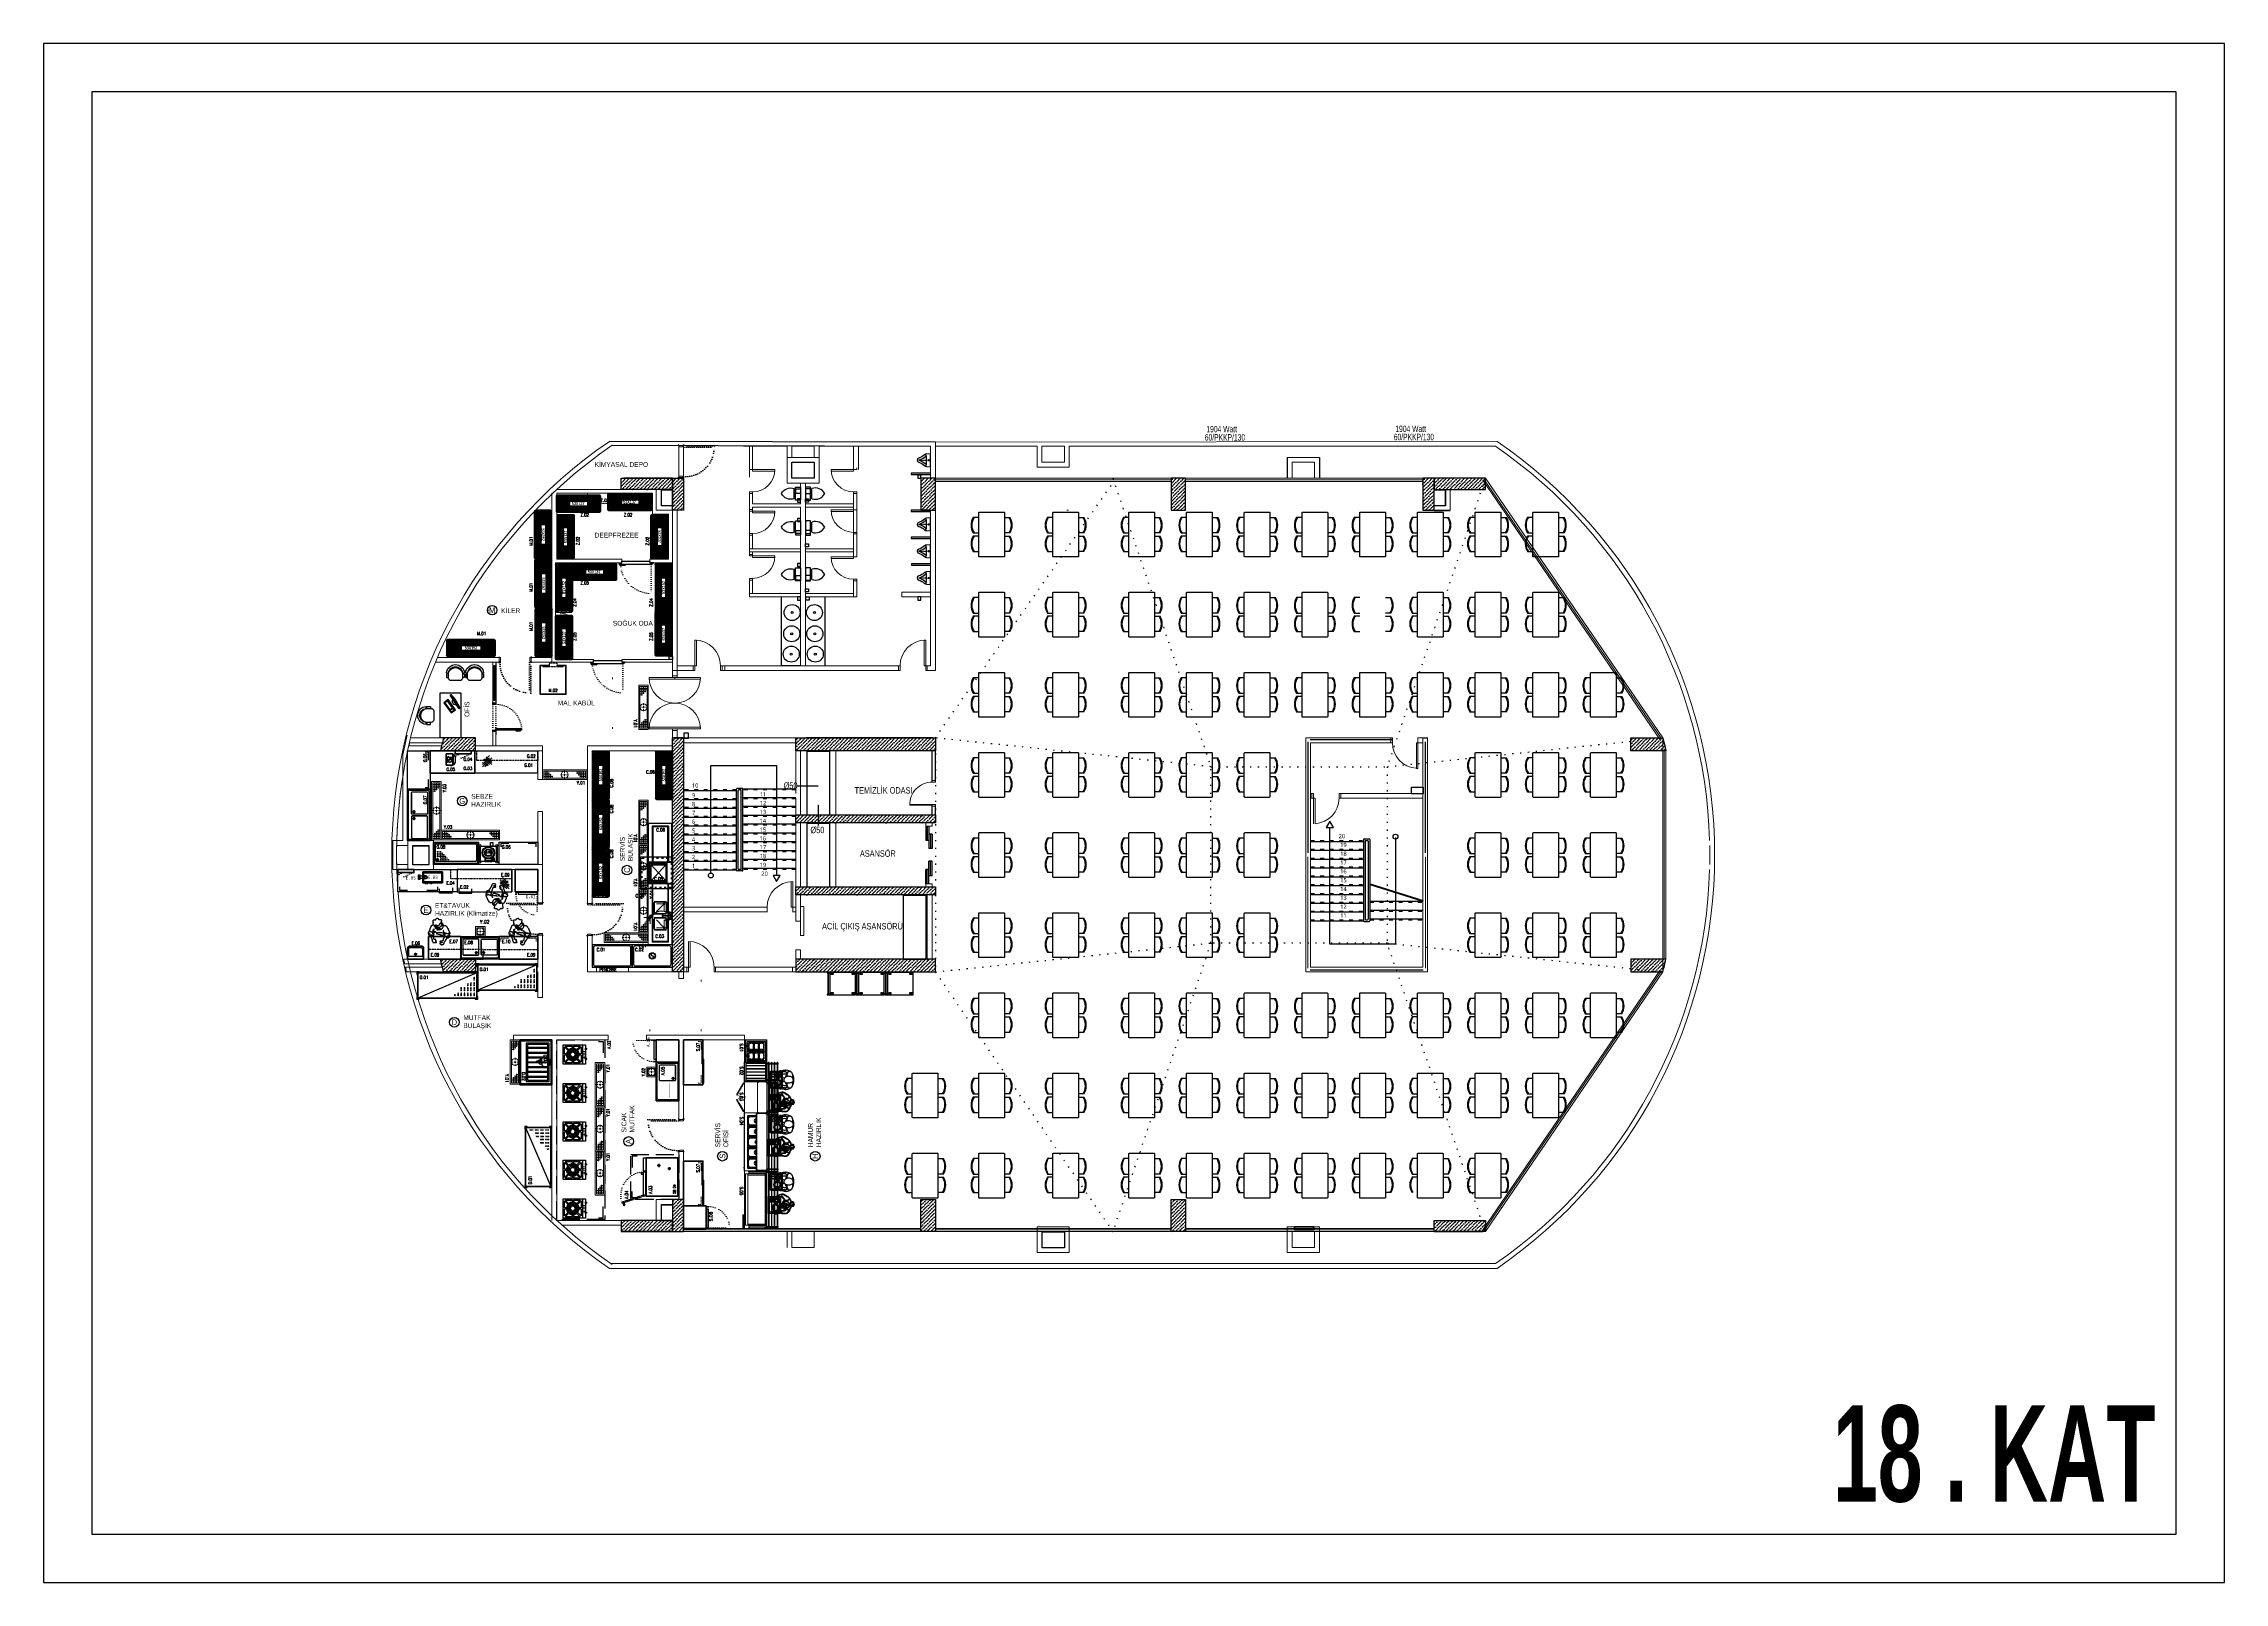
# Model space of a CAD drawing. Extents: x -29316 to 80307, y 54266 to 73016.
# Drawn here: x 19358 to 26158, y 54266 to 59066 of the extents above; entities that cross this region are included whole.
import ezdxf
from ezdxf.enums import TextEntityAlignment as Align

# ---------------------------------------------------------------- set-up
doc = ezdxf.new("R2010")
doc.units = 0
for name, pattern in [('ACAD_ISO03W100', [30, 12, -18]), ('ACAD_ISO07W100', [3.5, 0.5, -3]), ('BORDER', [1.75, 0.5, -0.25, 0.5, -0.25, 0, -0.25]), ('DASHED', [19.05, 12.7, -6.35]), ('DASHED2', [9.525, 6.35, -3.175]), ('DOT', [6.35, 0, -6.35]), ('HIDDEN', [0.375, 0.25, -0.125]), ('Hidden Line', [39.122222, 28.222222, -10.9]), ('HIDDEN2', [0.001875, 0.00125, -0.000625])]:
    doc.linetypes.add(name, pattern=pattern)
for name, color, linetype, lineweight in [('-DWG_ANA', 7, 'Continuous', 50), ('-DWG_ANA_1', 7, 'BORDER', 25), ('-DWG_DETAY1', 7, 'Continuous', 25), ('-DWG_DETAY2', 7, 'Continuous', 15), ('-DWG_DETAY4', 7, 'DOT', 18), ('-dwg_sdepo', 7, 'BORDER', 9), ('_BOP-MAHALNO', 7, 'Continuous', 20), ('_BOP-NOT', 7, 'Continuous', 30), ('_BOP-R-KOLLEKTOR DOLABI', 1, 'Continuous', 30), ('_BOP-Y-ISITMA CAP', 7, 'Continuous', 30), ('_BOP_DELIK', 3, 'Continuous', 30), ('C_Duvar', 145, 'Continuous', 30), ('continious', 7, 'Continuous', 50), ('continious2', 253, 'Continuous', 25), ('duvar', 12, 'Continuous', 18), ('k-cizgi', 7, 'Continuous', 0), ('kapi-acilis', 43, 'DOT', 15), ('kolon', 5, 'Continuous', 25), ('NO', 7, 'Continuous', 30), ('PENCERE', 3, 'Continuous', 9), ('PLAN', 253, 'Continuous', 15), ('s-depo', 140, 'Continuous', 25), ('S_DECO-DIM-H.', 8, 'Continuous', 0), ('Tezgah', 7, 'Continuous', 9), ('yerizg-a', 7, 'Continuous', 15), ('yerizg-b', 7, 'Continuous', 9)]:
    doc.layers.add(name, color=color, linetype=linetype, lineweight=lineweight)
for name, color, linetype in [('BL-A', 1, 'Continuous'), ('BL-D', 180, 'Continuous'), ('BL-E', 32, 'Continuous'), ('BL-G', 102, 'Continuous'), ('BL-M', 62, 'Continuous'), ('BL-P', 200, 'Continuous'), ('BL-Y', 144, 'Continuous'), ('BL-Z', 117, 'Continuous'), ('bosluk', 214, 'Continuous'), ('İnsan', 50, 'Continuous'), ('KAPI', 11, 'Continuous'), ('kapı', 3, 'Continuous'), ('kolon tarama', 252, 'Continuous'), ('merdiven', 2, 'Continuous'), ('merdiven yazı', 24, 'Continuous'), ('mobilya', 107, 'Continuous'), ('OC-Mutfak_Ekipman', 252, 'Continuous'), ('SDNO', 7, 'Continuous'), ('TEFRIS', 250, 'Continuous'), ('TF', 8, 'Continuous'), ('yazi-blk', 7, 'Continuous'), ('YAZI_BLM_1', 7, 'Continuous'), ('YAZI_BLM_2', 10, 'Continuous'), ('YRNO', 7, 'Continuous')]:
    doc.layers.add(name, color=color, linetype=linetype)
doc.styles.add('1.100', font='ARIALN.TTF', dxfattribs={"height": 20})
doc.styles.add('1.200-dim', font='ARIALN.TTF', dxfattribs={"height": 32})
doc.styles.add('200AX-090', font='', dxfattribs={"width": 0.6, "height": 1.1})
doc.styles.add('antet', font='monos.ttf', dxfattribs={"width": 0.8})
doc.styles.add('ARIAL', font='arial.ttf')
doc.styles.add('arial narrow', font='ARIALN.TTF')
doc.styles.add('BLM_YAZI', font='stylu.ttf', dxfattribs={"width": 0.8})
doc.styles.add('RomanS', font='romans.shx')
doc.styles.get("Standard").update_dxf_attribs({"font": 'arial.ttf'})
doc.styles.add('style1', font='ARIALNB.TTF', dxfattribs={"height": 15})
doc.styles.add('TROMANS', font='romanstw.shx', dxfattribs={"width": 0.8})
doc.styles.get('200AX-090').set_extended_font_data('Arial Tur', bold=True)
doc.dimstyles.new('1.200-dim', dxfattribs={"dimtxt": 32, "dimasz": 10, "dimexe": 10, "dimexo": 20, "dimgap": 1, "dimtad": 1, "dimlfac": -1, "dimrnd": 0.5, "dimzin": 9, "dimtxsty": '1.200-dim', "dimblk": 'OBLIQUE', "dimcen": 10, "dimdle": 20, "dimadec": 0, "dimazin": 0, "dimtfac": 1, "dimtix": 1, "dimtmove": 2, "dimatfit": 3, "dimfxl": 25, "dimfxlon": 1, "dimarcsym": 0})
pattern_1 = [(45, (93054.151, -11185.91), (4.20949506, 15.4348152), [19.84375, -3.96875, 0, -3.96875])]
pattern_2 = [(0, (863.9996, -4927.1813), (0, 0.6599112), [0.381, -0.762]), (120, (863.9996, -4927.1813), (-0.571499863, -0.3299556), [0.381, -0.762]), (60, (864.3806, -4927.1813), (-0.571499863, 0.3299556), [0.381, -0.762])]
pattern_3 = [(0, (1426.2737, -5386.25986), (0, 0.6599112), [0.381, -0.762]), (120, (1426.2737, -5386.25986), (-0.571499863, -0.3299556), [0.381, -0.762]), (60, (1426.6547, -5386.25986), (-0.571499863, 0.3299556), [0.381, -0.762])]
pattern_4 = [(0, (1717.6897, -4372.8711), (0, 0.6599112), [0.381, -0.762]), (120, (1717.6897, -4372.8711), (-0.571499863, -0.3299556), [0.381, -0.762]), (60, (1718.0707, -4372.8711), (-0.571499863, 0.3299556), [0.381, -0.762])]
pattern_5 = [(360, (-5108.51305, -673.59423), (1e-16, 0.125), [25])]

# ---------------------------------------------------------------- blocks, each defined once
blk = doc.blocks.new('_Oblique')
at = {"color": 0, "linetype": 'ByBlock', "lineweight": -2}
blk.add_line((-0.5, -0.5), (0.5, 0.5), dxfattribs=at)
blk = doc.blocks.new("100'lük  kapı")
at = {"layer": 'PENCERE'}
for p, q in [((-85, 20), (-85, 100)), ((-85, 100), (-80, 100)), ((-80, 100), (-80, 20)), ((-90, 20), (-85, 20)), ((-90, 20), (-90, 5)), ((-85, 5), (-90, 5)), ((-85, 5), (-85, 20)), ((-80, 20), (-85, 20)), ((-5, 5), (-5, 20)), ((0, 20), (-5, 20)), ((-5, 5), (0, 5)), ((0, 20), (0, 5))]:
    blk.add_line(p, q, dxfattribs=at)
blk.add_arc((-85, 20), 80, 0, 90, dxfattribs=at)
blk = doc.blocks.new('WERWR33')
at = {"layer": 'TEFRIS', "linetype": 'Continuous'}
blk.add_lwpolyline([(-19.2, -2, 0.74977), (-19.2, -11.5, -0.118103), (-5.5, -19.4, 0.170402), (-0.6, -21.5), (8.3, -22.2, 0.437605), (8.8, -21.8), (8.8, 8.3, 0.437605), (8.3, 8.7), (-0.6, 8, 0.170402), (-5.5, 5.9, -0.118103)], format="xyb", close=True, dxfattribs=at)
for points in [[(-0.9, -17.2, -0.12863), (-2.6, -16.3, 0.118103), (-18, -7.5, -0.74977), (-18, -6, 0.118103), (-2.6, 2.8, -0.12863), (-0.9, 3.7)], [(-6, -18.9, 0.494565), (-1.3, -18.1, 0.117808), (-0.6, -15), (-0.6, 1.5, 0.117808), (-1.3, 4.6, 0.494565), (-6, 5.4, 0.494565)]]:
    blk.add_lwpolyline(points, format="xyb", dxfattribs=at)
for centre in [(-15.2, -6.8), (-12.2, -6.8), (-9.2, -6.8), (-6.2, -6.8), (-3.2, -6.8)]:
    blk.add_circle(centre, 0.5, dxfattribs=at)
at = {"layer": 'TEFRIS'}
blk.add_circle((4.3, -6.8), 1.51, dxfattribs=at)
blk = doc.blocks.new('KLO')
at = {"layer": 'TEFRIS'}
for p, q in [((50, 20), (0, 20)), ((0, 20), (0, 0)), ((0, 0), (50, 0)), ((45, 25), (5, 25)), ((50, 0), (50, 20))]:
    blk.add_line(p, q, dxfattribs=at)
for centre, radius, start, end in [((44.2, 38.3), 41.4, 117.62413, 198.77305), ((5.7, 38.3), 41.5, 341.33153, 62.27129)]:
    blk.add_arc(centre, radius, start, end, dxfattribs=at)
blk = doc.blocks.new('r22222')
at = {"layer": 'PENCERE'}
for p, q in [((5, 80), (3, 80)), ((3, 80), (3, 10)), ((5, 10), (5, 80)), ((5, 10), (0, 10)), ((0, 10), (0, 0)), ((0, 0), (5, 0)), ((3, 10), (5, 10)), ((5, 10), (5, 0)), ((75, 0), (75, 10)), ((80, 10), (75, 10)), ((75, 0), (80, 0)), ((80, 0), (80, 10))]:
    blk.add_line(p, q, dxfattribs=at)
blk.add_arc((5, 10), 70, 0, 91.63725, dxfattribs=at)
blk = doc.blocks.new('ghggfhh')
at = {"color": 7}
blk.add_lwpolyline([(1188.7, 1333.3), (1193.7, 1333.3), (1193.7, 1333.9), (1188.7, 1333.9)], close=True, dxfattribs=at)
blk.add_lwpolyline([(1188.7, 1333), (1189.2, 1332.5), (1189.2, 1332.5, 0.414214), (1190.2, 1331.5), (1192.2, 1331.5, 0.414214), (1193.2, 1332.5), (1193.2, 1332.5), (1193.7, 1333)], format="xyb", dxfattribs=at)
for points in [[(1188.7, 1333), (1190.7, 1333)], [(1189.4, 1332.7), (1193.1, 1332.7)], [(1189.5, 1332.5), (1193, 1332.5)], [(1189.5, 1332.3), (1192.9, 1332.3)], [(1189.6, 1332), (1192.8, 1332)], [(1190, 1331.8), (1192.4, 1331.8)], [(1190.7, 1333.3), (1190.7, 1333)], [(1191.7, 1333.3), (1191.7, 1333)], [(1191.7, 1333), (1193.7, 1333)]]:
    blk.add_lwpolyline(points, dxfattribs=at)
blk = doc.blocks.new('YEROÇAĞI60X70X55')
at = {"layer": 'BL-A', "linetype": 'Continuous'}
h = blk.add_hatch(dxfattribs=at)
h.set_pattern_fill('HEX', color=256, scale=0.12, style=0)
h.set_pattern_definition(pattern_4)
edge = h.paths.add_edge_path()
edge.add_line((11320.5, 11977.1), (11315.1, 11977.1))
edge.add_arc((11334.5, 11975), 19.5, 501.04714, 533.6313, ccw=False)
edge.add_line((11319.3, 11987.2), (11323.1, 11983.3))
edge.add_arc((11334.5, 11975), 14.1, 503.58288, 531.18457)
edge = h.paths.add_edge_path()
edge.add_line((11315.1, 11972.6), (11320.6, 11972.6))
edge.add_arc((11334.5, 11975), 14.1, 189.50606, 216.95366)
edge.add_line((11323.2, 11966.5), (11319.4, 11962.6))
edge.add_arc((11334.5, 11975), 19.5, 186.86552, 219.26748, ccw=False)
h = blk.add_hatch(dxfattribs=at)
h.set_pattern_fill('HEX', color=256, scale=0.12, style=0)
h.set_pattern_definition(pattern_2)
h.paths.add_polyline_path([(11321.9, 11989.9, -0.15121), (11332.5, 11994.4), (11332.5, 11988.9, 0.134245), (11325.7, 11986)])
h = blk.add_hatch(dxfattribs=at)
h.set_pattern_fill('HEX', color=256, scale=0.12, style=0)
h.set_pattern_definition(pattern_3)
edge = h.paths.add_edge_path()
edge.add_line((11327.9, 11977.1), (11325.1, 11977.1))
edge.add_arc((11334.5, 11975), 9.6, 507.9452, 526.9784, ccw=False)
edge.add_line((11326.3, 11980.1), (11328.3, 11978.1))
edge.add_arc((11334.5, 11975), 6.95, 513.25863, 521.86283)
edge = h.paths.add_edge_path()
edge.add_line((11325.2, 11972.6), (11327.9, 11972.6))
edge.add_arc((11334.5, 11975), 6.95, 199.60081, 208.15757)
edge.add_line((11328.4, 11971.7), (11326.4, 11969.7))
edge.add_arc((11334.5, 11975), 9.6, 194.0527, 212.98008, ccw=False)
h = blk.add_hatch(dxfattribs=at)
h.set_pattern_fill('HEX', color=256, scale=0.12, style=0)
h.set_pattern_definition(pattern_3)
edge = h.paths.add_edge_path()
edge.add_line((11333.5, 11981.9), (11333.5, 11984.5))
edge.add_arc((11334.5, 11975), 9.6, 453.58332, 455.60422, ccw=False)
edge.add_line((11333.9, 11984.5), (11333.9, 11981.9))
edge.add_arc((11334.5, 11975), 6.95, 454.95355, 457.75393)
edge = h.paths.add_edge_path()
edge.add_line((11330.8, 11980.8), (11328.9, 11982.8))
edge.add_arc((11334.5, 11975), 9.6, 461.64358, 485.69926, ccw=False)
edge.add_line((11332.5, 11984.4), (11332.5, 11981.6))
edge.add_arc((11334.5, 11975), 6.95, 466.19054, 482.36172)
h = blk.add_hatch(dxfattribs=at)
h.set_pattern_fill('HEX', color=256, scale=0.12, style=0)
h.set_pattern_definition(pattern_2)
h.paths.add_polyline_path([(11330.8, 11969.1, 0.069711), (11332.5, 11968.3), (11332.5, 11965.6, -0.105116), (11328.9, 11967.2)])
h = blk.add_hatch(dxfattribs=at)
h.set_pattern_fill('HEX', color=256, scale=0.12, style=0)
h.set_pattern_definition(pattern_4)
edge = h.paths.add_edge_path()
edge.add_line((11347.2, 11989.8), (11343.4, 11985.9))
edge.add_arc((11334.5, 11975), 14.1, 410.94088, 442.11002)
edge.add_line((11336.4, 11988.9), (11336.4, 11994.4))
edge.add_arc((11334.5, 11975), 19.5, 409.45939, 444.29774, ccw=False)
h = blk.add_hatch(dxfattribs=at)
h.set_pattern_fill('HEX', color=256, scale=0.12, style=0)
h.set_pattern_definition(pattern_3)
edge = h.paths.add_edge_path()
edge.add_line((11340.2, 11982.7), (11338.3, 11980.8))
edge.add_arc((11334.5, 11975), 6.95, 416.51285, 433.80946)
edge.add_line((11336.4, 11981.6), (11336.4, 11984.4))
edge.add_arc((11334.5, 11975), 9.6, 413.47217, 438.35642, ccw=False)
h = blk.add_hatch(dxfattribs=at)
h.set_pattern_fill('HEX', color=256, scale=0.12, style=0)
h.set_pattern_definition(pattern_3)
edge = h.paths.add_edge_path()
edge.add_line((11336.4, 11965.6), (11336.4, 11968.3))
edge.add_arc((11334.5, 11975), 6.95, 286.19054, 302.14124)
edge.add_line((11338.2, 11969.1), (11340.1, 11967.2))
edge.add_arc((11334.5, 11975), 9.6, 281.64358, 305.64632, ccw=False)
h = blk.add_hatch(dxfattribs=at)
h.set_pattern_fill('HEX', color=256, scale=0.12, style=0)
h.set_pattern_definition(pattern_3)
edge = h.paths.add_edge_path()
edge.add_line((11343.8, 11977.1), (11341.1, 11977.1))
edge.add_arc((11334.5, 11975), 6.95, 378.13717, 386.74137)
edge.add_line((11340.7, 11978.1), (11342.6, 11980.1))
edge.add_arc((11334.5, 11975), 9.6, 373.0216, 392.0548, ccw=False)
edge = h.paths.add_edge_path()
edge.add_line((11341, 11972.6), (11343.8, 11972.6))
edge.add_arc((11334.5, 11975), 9.6, 327.01992, 345.9473, ccw=False)
edge.add_line((11342.5, 11969.7), (11340.6, 11971.7))
edge.add_arc((11334.5, 11975), 6.95, 331.84243, 340.39919)
h = blk.add_hatch(dxfattribs=at)
h.set_pattern_fill('HEX', color=256, scale=0.12, style=0)
h.set_pattern_definition(pattern_4)
edge = h.paths.add_edge_path()
edge.add_line((11353.9, 11977.1), (11348.4, 11977.1))
edge.add_arc((11334.5, 11975), 14.1, 368.81543, 396.41712)
edge.add_line((11345.8, 11983.3), (11349.6, 11987.2))
edge.add_arc((11334.5, 11975), 19.5, 366.3687, 398.95286, ccw=False)
edge = h.paths.add_edge_path()
edge.add_line((11348.4, 11972.6), (11353.8, 11972.6))
edge.add_arc((11334.5, 11975), 19.5, 320.73252, 353.13448, ccw=False)
edge.add_line((11349.6, 11962.6), (11345.8, 11966.5))
edge.add_arc((11334.5, 11975), 14.1, 323.04634, 350.49394)
h = blk.add_hatch(dxfattribs=at)
h.set_pattern_fill('HEX', color=256, scale=0.12, style=0)
h.set_pattern_definition(pattern_4)
edge = h.paths.add_edge_path()
edge.add_line((11321.9, 11960.1), (11325.7, 11963.9))
edge.add_arc((11334.5, 11975), 14.1, 231.44232, 262.11002)
edge.add_line((11332.5, 11961), (11332.5, 11955.6))
edge.add_arc((11334.5, 11975), 19.5, 229.74031, 264.29774, ccw=False)
h = blk.add_hatch(dxfattribs=at)
h.set_pattern_fill('HEX', color=256, scale=0.12, style=0)
h.set_pattern_definition(pattern_4)
edge = h.paths.add_edge_path()
edge.add_line((11343.3, 11963.9), (11347.1, 11960.1))
edge.add_arc((11334.5, 11975), 19.5, 275.70226, 310.25969, ccw=False)
edge.add_line((11336.4, 11955.6), (11336.4, 11961))
edge.add_arc((11334.5, 11975), 14.1, 277.88998, 308.55768)
for p, q in [((11304.5, 11935), (11304.5, 12005)), ((11304.5, 12005), (11364.5, 12005)), ((11304.5, 11945), (11304.5, 12005)), ((11304.5, 12005), (11364.5, 12005)), ((11308.5, 11977.1), (11308.5, 11998.3)), ((11308.5, 11998.3), (11328.3, 11978.1)), ((11308.5, 11951.6), (11308.5, 11972.6)), ((11308.5, 11951.6), (11328.4, 11971.7)), ((11310.9, 11949), (11330.8, 11969.1)), ((11311.1, 12001), (11332.5, 12001)), ((11311.1, 12001), (11330.8, 11980.8)), ((11332.5, 11981.6), (11332.5, 12001)), ((11332.5, 11949), (11332.5, 11968.3)), ((11336.4, 12001), (11358.1, 12001)), ((11336.4, 11981.6), (11336.4, 12001)), ((11336.4, 11949), (11336.4, 11968.3)), ((11338.2, 11969.1), (11358.1, 11949)), ((11338.3, 11980.8), (11358.1, 12001)), ((11340.6, 11971.7), (11360.5, 11951.6)), ((11340.7, 11978.1), (11360.5, 11998.3)), ((11360.5, 11998.3), (11360.5, 11977.1)), ((11360.5, 11972.6), (11360.5, 11951.6)), ((11364.5, 12005), (11364.5, 11935)), ((11364.5, 12005), (11364.5, 11945)), ((11364.5, 11945), (11304.5, 11945)), ((11364.5, 11945), (11304.5, 11945)), ((11332.5, 11949), (11310.9, 11949)), ((11358.1, 11949), (11336.4, 11949))]:
    blk.add_line(p, q, dxfattribs=at)
for points in [[(11327.9, 11977.1), (11308.5, 11977.1)], [(11327.9, 11972.6), (11308.5, 11972.6)], [(11360.5, 11972.6), (11341, 11972.6)], [(11360.5, 11977.1), (11341.1, 11977.1)], [(11364.5, 11935), (11304.5, 11935)]]:
    blk.add_lwpolyline(points, dxfattribs=at)
for radius, start, end in [(19.5, 141.04714, 173.6313), (19.5, 186.86552, 219.26748), (14.1, 143.58288, 171.18457), (14.1, 189.50606, 216.95366), (19.5, 95.70226, 130.09653), (9.6, 147.9452, 166.9784), (9.6, 194.0527, 212.98008), (14.1, 97.88998, 128.47381), (6.95, 153.25863, 161.86283), (6.95, 153.25863, 161.86283), (6.95, 199.60081, 208.15757), (6.95, 199.60081, 208.15757), (9.6, 101.64358, 125.69926), (6.95, 106.19054, 122.36172), (6.95, 106.19054, 122.36172), (6.95, 237.85876, 253.80946), (6.95, 237.85876, 253.80946), (6.95, 284.70978, 302.14124), (19.5, 49.45939, 84.29774), (14.1, 50.94088, 82.11002), (9.6, 53.47217, 78.35642), (6.95, 56.51285, 74.2519), (6.95, 56.51285, 73.80946), (6.95, 286.19054, 302.14124), (6.95, 331.84243, 340.39919), (6.95, 18.13717, 26.74137), (9.6, 327.01992, 345.9473), (9.6, 13.0216, 32.0548), (14.1, 8.81543, 36.41712), (14.1, 323.04634, 350.49394), (19.5, 6.3687, 38.95286), (19.5, 320.73252, 353.13448), (19.5, 229.74031, 264.29774), (14.1, 231.44232, 262.11002), (9.6, 234.35368, 258.35642), (9.6, 281.64358, 305.64632), (14.1, 277.88998, 308.55768), (19.5, 275.70226, 310.25969)]:
    blk.add_arc((11334.5, 11975), radius, start, end, dxfattribs=at)
at = {"layer": 'BL-A', "linetype": 'Continuous', "extrusion": (0, 0, -1), "zscale": -1}
for p in [(-12512.3, 10600.9), (-12543.3, 10600.9)]:
    blk.add_blockref('ghggfhh', p, dxfattribs=at)
at = {"layer": 'BL-A', "linetype": 'Continuous', "style": 'RomanS', "width": 0.8}
blk.add_attdef('NO', text='', height=10, rotation=180, dxfattribs=at).set_placement((11334.5, 11940), align=Align.MIDDLE)
blk = doc.blocks.new('1545454')
at = {"layer": 'PLAN'}
h = blk.add_hatch(color=256, dxfattribs=at)
h.dxf.hatch_style = 1
h.paths.add_polyline_path([(36471.9, -107644.7, 0.414214), (36470.9, -107643.7, 0.414214), (36469.9, -107644.7), (36469.9, -107702.7, 0.414209), (36470.9, -107703.7, 0.414214), (36471.9, -107702.7)])
h.paths.add_polyline_path([(36479, -107702.7, 0.414209), (36480, -107703.7, 0.414214), (36481, -107702.7), (36481, -107644.7, 0.414214), (36480, -107643.7, 0.414214), (36479, -107644.7)])
h.paths.add_polyline_path([(36490.2, -107644.7, 0.414214), (36489.2, -107643.7, 0.414214), (36488.2, -107644.7), (36488.2, -107702.7, 0.414209), (36489.2, -107703.7, 0.414214), (36490.2, -107702.7)])
h.paths.add_polyline_path([(36499.4, -107644.7, 0.414214), (36498.4, -107643.7, 0.414214), (36497.4, -107644.7), (36497.4, -107702.7, 0.414209), (36498.4, -107703.7, 0.414214), (36499.4, -107702.7)])
for p, q in [((36465.4, -107646.7), (36469.9, -107646.7)), ((36465.4, -107649.7), (36469.9, -107649.7)), ((36465.4, -107697.7), (36469.9, -107697.7)), ((36465.4, -107700.7), (36469.9, -107700.7)), ((36471.9, -107646.7), (36479, -107646.7)), ((36471.9, -107649.7), (36479, -107649.7)), ((36471.9, -107697.7), (36479, -107697.7)), ((36471.9, -107700.7), (36479, -107700.7)), ((36481, -107646.7), (36488.2, -107646.7)), ((36481, -107649.7), (36488.2, -107649.7)), ((36481, -107697.7), (36488.2, -107697.7)), ((36481, -107700.7), (36488.2, -107700.7)), ((36490.2, -107646.7), (36497.4, -107646.7)), ((36490.2, -107649.7), (36497.4, -107649.7)), ((36490.2, -107697.7), (36497.4, -107697.7)), ((36490.2, -107700.7), (36497.4, -107700.7))]:
    blk.add_line(p, q)
for points in [[(36465.4, -107649.7), (36465.4, -107646.7), (36469.9, -107646.7), (36469.9, -107649.7)], [(36465.4, -107700.7), (36465.4, -107697.7), (36469.9, -107697.7), (36469.9, -107700.7)], [(36471.9, -107649.7), (36471.9, -107646.7), (36479, -107646.7), (36479, -107649.7)], [(36471.9, -107700.7), (36471.9, -107697.7), (36479, -107697.7), (36479, -107700.7)], [(36481, -107649.7), (36481, -107646.7), (36488.2, -107646.7), (36488.2, -107649.7)], [(36481, -107700.7), (36481, -107697.7), (36488.2, -107697.7), (36488.2, -107700.7)], [(36490.2, -107649.7), (36490.2, -107646.7), (36497.4, -107646.7), (36497.4, -107649.7)], [(36490.2, -107700.7), (36490.2, -107697.7), (36497.4, -107697.7), (36497.4, -107700.7)]]:
    blk.add_lwpolyline(points, close=True)
at = {"layer": 'OC-Mutfak_Ekipman'}
for p, q in [((36395.4, -107643.7), (36465.4, -107643.7)), ((36395.4, -107703.7), (36395.4, -107643.7)), ((36465.4, -107643.7), (36465.4, -107703.7)), ((36395.4, -107703.7), (36465.4, -107703.7)), ((36465.4, -107703.7), (36395.4, -107703.7)), ((36400.4, -107646.4), (36460.4, -107646.4)), ((36400.4, -107701.2), (36400.4, -107646.4)), ((36400.4, -107653.9), (36460.4, -107653.9)), ((36460.4, -107654.4), (36400.4, -107654.4)), ((36400.4, -107663.9), (36460.4, -107663.9)), ((36460.4, -107664.4), (36400.4, -107664.4)), ((36400.4, -107673.9), (36460.4, -107673.9)), ((36460.4, -107674.4), (36400.4, -107674.4)), ((36400.4, -107683.9), (36460.4, -107683.9)), ((36460.4, -107684.4), (36400.4, -107684.4)), ((36400.4, -107693.9), (36460.4, -107693.9)), ((36460.4, -107694.4), (36400.4, -107694.4)), ((36460.4, -107701.2), (36400.4, -107701.2)), ((36407.6, -107654.4), (36407.6, -107653.9)), ((36407.6, -107664.4), (36407.6, -107663.9)), ((36407.6, -107674.4), (36407.6, -107673.9)), ((36407.6, -107684.4), (36407.6, -107683.9)), ((36407.6, -107694.4), (36407.6, -107693.9)), ((36417, -107644.3), (36409.7, -107644.3)), ((36409.7, -107644.3), (36409.7, -107646.4)), ((36409.7, -107646.4), (36417, -107646.4)), ((36409.7, -107703.3), (36409.7, -107701.2)), ((36409.7, -107701.2), (36417, -107701.2)), ((36417, -107703.3), (36409.7, -107703.3)), ((36417, -107646.4), (36417, -107644.3)), ((36417, -107701.2), (36417, -107703.3)), ((36447, -107644.3), (36439.8, -107644.3)), ((36439.8, -107644.3), (36439.8, -107646.4)), ((36439.8, -107646.4), (36447, -107646.4)), ((36439.8, -107701.2), (36447, -107701.2)), ((36439.8, -107703.3), (36439.8, -107701.2)), ((36447, -107703.3), (36439.8, -107703.3)), ((36447, -107646.4), (36447, -107644.3)), ((36447, -107701.2), (36447, -107703.3)), ((36457.6, -107653.9), (36457.6, -107654.4)), ((36457.6, -107663.9), (36457.6, -107664.4)), ((36457.6, -107673.9), (36457.6, -107674.4)), ((36457.6, -107683.9), (36457.6, -107684.4)), ((36457.6, -107693.9), (36457.6, -107694.4)), ((36460.4, -107646.4), (36460.4, -107701.2)), ((36469.9, -107644.7), (36469.9, -107702.7)), ((36471.9, -107702.7), (36471.9, -107644.7)), ((36479, -107644.7), (36479, -107702.7)), ((36481, -107702.7), (36481, -107644.7)), ((36488.2, -107644.7), (36488.2, -107702.7)), ((36490.2, -107702.7), (36490.2, -107644.7)), ((36497.4, -107644.7), (36497.4, -107702.7)), ((36499.4, -107702.7), (36499.4, -107644.7))]:
    blk.add_line(p, q, dxfattribs=at)
for centre, start, end in [((36470.9, -107644.7), 90, 180), ((36470.9, -107644.7), 0, 90), ((36480, -107644.7), 90, 180), ((36480, -107644.7), 0, 90), ((36489.2, -107644.7), 90, 180), ((36489.2, -107644.7), 0, 90), ((36498.4, -107644.7), 90, 180), ((36498.4, -107644.7), 0, 90), ((36470.9, -107702.7), 180, 270), ((36470.9, -107702.7), 270, 0), ((36480, -107702.7), 180, 270), ((36480, -107702.7), 270, 0), ((36489.2, -107702.7), 180, 270), ((36489.2, -107702.7), 270, 0), ((36498.4, -107702.7), 180, 270), ((36498.4, -107702.7), 270, 0)]:
    blk.add_arc(centre, 1, start, end, dxfattribs=at)
at = {"layer": 'PLAN'}
for p, q in [((36465.4, -107700.7), (36465.4, -107646.7)), ((36499.4, -107646.7), (36500.4, -107646.7)), ((36499.4, -107649.7), (36500.4, -107649.7)), ((36499.4, -107697.7), (36500.4, -107697.7)), ((36499.4, -107700.7), (36500.4, -107700.7)), ((36499.4, -107700.7), (36500.4, -107700.7)), ((36500.4, -107649.7), (36500.4, -107646.7)), ((36500.4, -107700.7), (36500.4, -107697.7))]:
    blk.add_line(p, q, dxfattribs=at)
blk = doc.blocks.new('n98')
at = {"layer": 'PLAN'}
h = blk.add_hatch(color=256, dxfattribs=at)
h.dxf.hatch_style = 1
h.paths.add_polyline_path([(35800.2, -107005.2, 0.414214), (35801.2, -107006.2, 0.414218), (35802.2, -107005.2), (35802.2, -106909.2, 0.414214), (35801.2, -106908.2, 0.414214), (35800.2, -106909.2)])
h.paths.add_polyline_path([(35793.1, -106909.2, 0.414214), (35792.1, -106908.2, 0.414214), (35791.1, -106909.2), (35791.1, -107005.2, 0.414214), (35792.1, -107006.2, 0.414218), (35793.1, -107005.2)])
h.paths.add_polyline_path([(35781.9, -107005.2, 0.414214), (35782.9, -107006.2, 0.414218), (35783.9, -107005.2), (35783.9, -106909.2, 0.414214), (35782.9, -106908.2, 0.414214), (35781.9, -106909.2)])
h = blk.add_hatch(color=256, dxfattribs=at)
h.dxf.hatch_style = 1
h.paths.add_polyline_path([(35811.4, -106909.2, 0.414214), (35810.4, -106908.2, 0.414214), (35809.4, -106909.2), (35809.4, -107005.2, 0.414214), (35810.4, -107006.2, 0.414218), (35811.4, -107005.2)])
for p, q in [((35791.1, -106911.2), (35783.9, -106911.2)), ((35791.1, -106914.2), (35783.9, -106914.2)), ((35800.2, -106911.2), (35793.1, -106911.2)), ((35800.2, -106914.2), (35793.1, -106914.2)), ((35809.4, -106911.2), (35802.2, -106911.2)), ((35809.4, -106914.2), (35802.2, -106914.2)), ((35815.9, -106911.2), (35811.4, -106911.2)), ((35815.9, -106914.2), (35811.4, -106914.2)), ((35791.1, -107000.2), (35783.9, -107000.2)), ((35791.1, -107003.2), (35783.9, -107003.2)), ((35800.2, -107000.2), (35793.1, -107000.2)), ((35800.2, -107003.2), (35793.1, -107003.2)), ((35809.4, -107000.2), (35802.2, -107000.2)), ((35809.4, -107003.2), (35802.2, -107003.2)), ((35815.9, -107000.2), (35811.4, -107000.2)), ((35815.9, -107003.2), (35811.4, -107003.2))]:
    blk.add_line(p, q)
for points in [[(35791.1, -106914.2), (35791.1, -106911.2), (35783.9, -106911.2), (35783.9, -106914.2)], [(35800.2, -106914.2), (35800.2, -106911.2), (35793.1, -106911.2), (35793.1, -106914.2)], [(35809.4, -106914.2), (35809.4, -106911.2), (35802.2, -106911.2), (35802.2, -106914.2)], [(35815.9, -106914.2), (35815.9, -106911.2), (35811.4, -106911.2), (35811.4, -106914.2)], [(35791.1, -107003.2), (35791.1, -107000.2), (35783.9, -107000.2), (35783.9, -107003.2)], [(35800.2, -107003.2), (35800.2, -107000.2), (35793.1, -107000.2), (35793.1, -107003.2)], [(35809.4, -107003.2), (35809.4, -107000.2), (35802.2, -107000.2), (35802.2, -107003.2)], [(35815.9, -107003.2), (35815.9, -107000.2), (35811.4, -107000.2), (35811.4, -107003.2)]]:
    blk.add_lwpolyline(points, close=True)
at = {"layer": 'C_Duvar'}
blk.add_line((35885.9, -106960.6), (35885.9, -106953.4), dxfattribs=at)
at = {"layer": 'OC-Mutfak_Ekipman'}
for p, q in [((35781.9, -107005.2), (35781.9, -106909.2)), ((35783.9, -106909.2), (35783.9, -107005.2)), ((35791.1, -107005.2), (35791.1, -106909.2)), ((35793.1, -106909.2), (35793.1, -107005.2)), ((35800.2, -107005.2), (35800.2, -106909.2)), ((35802.2, -106909.2), (35802.2, -107005.2)), ((35809.4, -107005.2), (35809.4, -106909.2)), ((35811.4, -106909.2), (35811.4, -107005.2))]:
    blk.add_line(p, q, dxfattribs=at)
at = {"layer": 'OC-Mutfak_Ekipman', "lineweight": 15}
for p, q in [((35815.9, -106908.2), (35845.9, -106908.2)), ((35815.9, -107006.2), (35815.9, -106908.2)), ((35816.4, -107005.7), (35816.4, -106908.7)), ((35816.4, -106908.7), (35845.4, -106908.7)), ((35845.4, -106908.7), (35845.4, -107005.7)), ((35845.9, -106908.2), (35845.9, -107006.2)), ((35845.9, -107006.2), (35815.9, -107006.2)), ((35845.4, -107005.7), (35816.4, -107005.7))]:
    blk.add_line(p, q, dxfattribs=at)
at = {"layer": 'OC-Mutfak_Ekipman', "linetype": 'HIDDEN2', "lineweight": 9}
for p, q in [((35885.9, -106911.2), (35887.1, -106910.6)), ((35887, -106913.1), (35885.9, -106911.2)), ((35885.9, -106955.7), (35885.9, -106913.2)), ((35885.9, -106958.3), (35885.9, -107000.7)), ((35889.4, -106911.7), (35887, -106913.1)), ((35888.2, -106912.4), (35887, -106913.1)), ((35887, -106913.1), (35907.8, -106949.1)), ((35887.1, -106910.6), (35888.2, -106912.4)), ((35910.2, -106947.7), (35889.4, -106911.7)), ((35907.8, -106949.1), (35910.2, -106947.7)), ((35908.4, -106948.8), (35910.2, -106947.7)), ((35909.4, -106950.6), (35908.4, -106948.8)), ((35909.4, -106963.6), (35908.4, -106965.4)), ((35911.2, -106949.5), (35909.4, -106950.6)), ((35911.2, -106964.7), (35909.4, -106963.6)), ((35910.3, -106948), (35909.7, -106948.4)), ((35909.7, -106948.4), (35910.4, -106949.6)), ((35910.5, -106949.5), (35909.8, -106948.3)), ((35910.6, -106949.5), (35909.9, -106948.3)), ((35910.7, -106949.4), (35910, -106948.2)), ((35910.7, -106949.5), (35910, -106948.3)), ((35910.2, -106947.7), (35911.2, -106949.5)), ((35911, -106949.2), (35910.3, -106948)), ((35910.4, -106949.6), (35911, -106949.2)), ((35887, -107001.2), (35885.9, -107003)), ((35885.9, -107003), (35887.1, -107003.7)), ((35887, -107001.2), (35907.8, -106965.1)), ((35888.2, -107001.9), (35887, -107001.2)), ((35889.4, -107002.5), (35887, -107001.2)), ((35887.1, -107003.7), (35888.2, -107001.9)), ((35910.2, -106966.5), (35889.4, -107002.5)), ((35907.8, -106965.1), (35910.2, -106966.5)), ((35908.4, -106965.4), (35910.2, -106966.5)), ((35909.7, -106965.8), (35910.4, -106964.6)), ((35910.3, -106966.2), (35909.7, -106965.8)), ((35910.5, -106964.7), (35909.8, -106965.9)), ((35910.6, -106964.7), (35909.9, -106965.9)), ((35910.7, -106964.8), (35910, -106966)), ((35910.7, -106964.8), (35910, -106966)), ((35910.2, -106966.5), (35911.2, -106964.7)), ((35911, -106965), (35910.3, -106966.2)), ((35910.4, -106964.6), (35911, -106965))]:
    blk.add_line(p, q, dxfattribs=at)
at = {"layer": 'OC-Mutfak_Ekipman', "lineweight": 15}
for centre in [(35817.8, -106910.2), (35844, -106910.2)]:
    blk.add_circle(centre, 1, dxfattribs=at)
at = {"layer": 'OC-Mutfak_Ekipman'}
for centre in [(35817.8, -107004.2), (35844, -107004.2)]:
    blk.add_circle(centre, 1, dxfattribs=at)
for centre, start, end in [((35782.9, -106909.2), 90, 180), ((35782.9, -106909.2), 0, 90), ((35792.1, -106909.2), 90, 180), ((35792.1, -106909.2), 0, 90), ((35801.2, -106909.2), 90, 180), ((35801.2, -106909.2), 0, 90), ((35810.4, -106909.2), 90, 180), ((35810.4, -106909.2), 0, 90), ((35782.9, -107005.2), 180, 270), ((35782.9, -107005.2), 270, 0), ((35792.1, -107005.2), 180, 270), ((35792.1, -107005.2), 270, 0), ((35801.2, -107005.2), 180, 270), ((35801.2, -107005.2), 270, 0), ((35810.4, -107005.2), 180, 270), ((35810.4, -107005.2), 270, 0)]:
    blk.add_arc(centre, 1, start, end, dxfattribs=at)
at = {"layer": 'OC-Mutfak_Ekipman', "linetype": 'DOT', "lineweight": 9, "ltscale": 0.15}
for centre, start, end in [((35888.5, -106929.8), 264.64581, 314.94033), ((35888.5, -106984.4), 45.05967, 95.35419)]:
    blk.add_arc(centre, 27.3, start, end, dxfattribs=at)
at = {"layer": 'PLAN'}
for p, q in [((35781.9, -106911.2), (35780.9, -106911.2)), ((35780.9, -106914.2), (35780.9, -106911.2)), ((35781.9, -106914.2), (35780.9, -106914.2)), ((35815.9, -107003.2), (35815.9, -106911.2)), ((35885.9, -106908.2), (35885.9, -106913.2)), ((35885.9, -106913.2), (35885.9, -107000.7)), ((35780.9, -107003.2), (35780.9, -107000.2)), ((35781.9, -107000.2), (35780.9, -107000.2)), ((35781.9, -107003.2), (35780.9, -107003.2)), ((35781.9, -107003.2), (35780.9, -107003.2)), ((35815.9, -107006.2), (35885.9, -107006.2)), ((35885.9, -107006.2), (35885.9, -107000.7)), ((35885.9, -107006.2), (35885.9, -107001.2))]:
    blk.add_line(p, q, dxfattribs=at)
blk.add_lwpolyline([(35815.9, -106908.2), (35815.9, -107006.2), (35885.9, -107006.2), (35885.9, -106908.2)], close=True, dxfattribs=at)
blk = doc.blocks.new('SICAK SERVİS ÜNİTESİ')
at = {"layer": 'PLAN'}
h = blk.add_hatch(color=256, dxfattribs=at)
h.dxf.hatch_style = 1
h.paths.add_polyline_path([(35638.7, -111087.7, 0.414209), (35637.7, -111088.7, 0.414214), (35638.7, -111089.7), (35816.7, -111089.7, 0.414214), (35817.7, -111088.7, 0.414214), (35816.7, -111087.7)])
h = blk.add_hatch(color=256, dxfattribs=at)
h.dxf.hatch_style = 1
h.paths.add_polyline_path([(35816.7, -111098.9, 0.414214), (35817.7, -111097.9, 0.414214), (35816.7, -111096.9), (35638.7, -111096.9, 0.414209), (35637.7, -111097.9, 0.414214), (35638.7, -111098.9)])
h.paths.add_polyline_path([(35638.7, -111106.1, 0.414209), (35637.7, -111107.1, 0.414214), (35638.7, -111108.1), (35816.7, -111108.1, 0.414214), (35817.7, -111107.1, 0.414214), (35816.7, -111106.1)])
h.paths.add_polyline_path([(35816.7, -111117.2, 0.414214), (35817.7, -111116.2, 0.414214), (35816.7, -111115.2), (35638.7, -111115.2, 0.414209), (35637.7, -111116.2, 0.414214), (35638.7, -111117.2)])
at = {"color": 7}
for p, q in [((35672.7, -111013.2), (35637.7, -111013.2)), ((35639.7, -111013.2), (35644.7, -111013.2)), ((35645.2, -111012.1), (35644.7, -111012.5)), ((35646.7, -111012.5), (35644.7, -111012.5)), ((35649.7, -111012.8), (35644.7, -111012.8)), ((35644.7, -111012.8), (35644.7, -111013.2)), ((35645.2, -111012.1), (35645.2, -111012.1)), ((35649.1, -111012.3), (35645.4, -111012.3)), ((35649, -111011.9), (35645.5, -111011.9)), ((35649, -111012.1), (35645.5, -111012.1)), ((35648.8, -111011.7), (35645.7, -111011.7)), ((35648.5, -111011.4), (35646, -111011.4)), ((35648.2, -111011.2), (35646.2, -111011.2)), ((35646.7, -111012.8), (35646.7, -111012.5)), ((35649.7, -111012.5), (35647.7, -111012.5)), ((35647.7, -111012.8), (35647.7, -111012.5)), ((35649.7, -111012.5), (35649.2, -111012.1)), ((35649.2, -111012.1), (35649.2, -111012.1)), ((35649.7, -111013.2), (35649.7, -111012.8))]:
    blk.add_line(p, q, dxfattribs=at)
for p, q in [((35640.7, -111083.2), (35640.7, -111087.7)), ((35640.7, -111089.7), (35640.7, -111096.9)), ((35640.7, -111098.9), (35640.7, -111106.1)), ((35640.7, -111108.1), (35640.7, -111115.2)), ((35643.7, -111083.2), (35643.7, -111087.7)), ((35643.7, -111089.7), (35643.7, -111096.9)), ((35643.7, -111098.9), (35643.7, -111106.1)), ((35643.7, -111108.1), (35643.7, -111115.2)), ((35811.7, -111083.2), (35811.7, -111087.7)), ((35811.7, -111089.7), (35811.7, -111096.9)), ((35811.7, -111098.9), (35811.7, -111106.1)), ((35811.7, -111108.1), (35811.7, -111115.2)), ((35814.7, -111083.2), (35814.7, -111087.7)), ((35814.7, -111089.7), (35814.7, -111096.9)), ((35814.7, -111098.9), (35814.7, -111106.1)), ((35814.7, -111108.1), (35814.7, -111115.2))]:
    blk.add_line(p, q)
for points in [[(35640.7, -111083.2), (35643.7, -111083.2), (35643.7, -111087.7), (35640.7, -111087.7)], [(35640.7, -111089.7), (35643.7, -111089.7), (35643.7, -111096.9), (35640.7, -111096.9)], [(35640.7, -111098.9), (35643.7, -111098.9), (35643.7, -111106.1), (35640.7, -111106.1)], [(35640.7, -111108.1), (35643.7, -111108.1), (35643.7, -111115.2), (35640.7, -111115.2)], [(35811.7, -111083.2), (35814.7, -111083.2), (35814.7, -111087.7), (35811.7, -111087.7)], [(35811.7, -111089.7), (35814.7, -111089.7), (35814.7, -111096.9), (35811.7, -111096.9)], [(35811.7, -111098.9), (35814.7, -111098.9), (35814.7, -111106.1), (35811.7, -111106.1)], [(35811.7, -111108.1), (35814.7, -111108.1), (35814.7, -111115.2), (35811.7, -111115.2)]]:
    blk.add_lwpolyline(points, close=True)
for centre, major_axis, start_param, end_param in [((35646.2, -111012.1), (-1, 0), 4.712389, 6.283185), ((35648.2, -111012.1), (1, 0), 0, 1.570796)]:
    blk.add_ellipse(centre, major_axis=major_axis, ratio=0.857143, start_param=start_param, end_param=end_param, dxfattribs=at)
at = {"layer": 'OC-Mutfak_Ekipman'}
for p, q in [((35637.7, -111013.2), (35817.7, -111013.2)), ((35644.9, -111050.7), (35644.9, -111023.2)), ((35644.9, -111023.2), (35677.4, -111023.2)), ((35647.9, -111050.7), (35647.9, -111030.2)), ((35651.9, -111026.2), (35670.4, -111026.2)), ((35674.4, -111030.2), (35674.4, -111050.7)), ((35677.4, -111023.2), (35677.4, -111050.7)), ((35677.9, -111050.7), (35677.9, -111023.2)), ((35677.9, -111023.2), (35710.4, -111023.2)), ((35680.9, -111050.7), (35680.9, -111030.2)), ((35684.9, -111026.2), (35703.4, -111026.2)), ((35707.4, -111030.2), (35707.4, -111050.7)), ((35710.4, -111023.2), (35710.4, -111050.7)), ((35710.9, -111050.7), (35710.9, -111023.2)), ((35710.9, -111023.2), (35743.4, -111023.2)), ((35713.9, -111050.7), (35713.9, -111030.2)), ((35717.9, -111026.2), (35736.4, -111026.2)), ((35740.4, -111030.2), (35740.4, -111050.7)), ((35743.4, -111023.2), (35743.4, -111050.7)), ((35743.9, -111023.2), (35776.4, -111023.2)), ((35743.9, -111050.7), (35743.9, -111023.2)), ((35746.9, -111050.7), (35746.9, -111030.2)), ((35750.9, -111026.2), (35769.4, -111026.2)), ((35773.4, -111030.2), (35773.4, -111050.7)), ((35776.4, -111023.2), (35776.4, -111050.7)), ((35776.9, -111050.7), (35776.9, -111023.2)), ((35776.9, -111023.2), (35809.4, -111023.2)), ((35779.9, -111050.7), (35779.9, -111030.2)), ((35783.9, -111026.2), (35802.4, -111026.2)), ((35806.4, -111030.2), (35806.4, -111050.7)), ((35809.4, -111023.2), (35809.4, -111050.7)), ((35637.7, -111050.7), (35817.7, -111050.7)), ((35637.7, -111083.2), (35637.7, -111050.7)), ((35817.7, -111083.2), (35637.7, -111083.2)), ((35638.2, -111082.7), (35638.2, -111051.2)), ((35638.2, -111051.2), (35817.2, -111051.2)), ((35817.2, -111082.7), (35638.2, -111082.7)), ((35816.7, -111087.7), (35638.7, -111087.7)), ((35638.7, -111089.7), (35816.7, -111089.7)), ((35816.7, -111096.9), (35638.7, -111096.9)), ((35638.7, -111098.9), (35816.7, -111098.9)), ((35816.7, -111106.1), (35638.7, -111106.1)), ((35638.7, -111108.1), (35816.7, -111108.1)), ((35665.1, -111048.7), (35657.3, -111048.7)), ((35657.3, -111050.7), (35665, -111050.7)), ((35698.1, -111048.7), (35690.3, -111048.7)), ((35690.3, -111050.7), (35698, -111050.7)), ((35731.1, -111048.7), (35723.3, -111048.7)), ((35723.3, -111050.7), (35731, -111050.7)), ((35764.1, -111048.7), (35756.3, -111048.7)), ((35756.3, -111050.7), (35764, -111050.7)), ((35797.1, -111048.7), (35789.3, -111048.7)), ((35789.3, -111050.7), (35797, -111050.7)), ((35817.2, -111051.2), (35817.2, -111082.7)), ((35817.7, -111050.7), (35817.7, -111080.7)), ((35816.7, -111115.2), (35638.7, -111115.2)), ((35638.7, -111117.2), (35816.7, -111117.2))]:
    blk.add_line(p, q, dxfattribs=at)
at = {"layer": 'OC-Mutfak_Ekipman', "lineweight": 15}
blk.add_line((35817.7, -111014.2), (35817.7, -111081.7), dxfattribs=at)
at = {"layer": 'OC-Mutfak_Ekipman'}
for centre in [(35639.7, -111052.6), (35639.7, -111081.3), (35815.8, -111052.6), (35815.8, -111078.8)]:
    blk.add_circle(centre, 1, dxfattribs=at)
for centre, radius, start, end in [((35651.9, -111030.2), 4, 90, 180), ((35661.2, -111049.7), 6, 349.99034, 190.00966), ((35670.4, -111030.2), 4, 0, 90), ((35684.9, -111030.2), 4, 90, 180), ((35694.2, -111049.7), 6, 349.99034, 190.00966), ((35703.4, -111030.2), 4, 0, 90), ((35717.9, -111030.2), 4, 90, 180), ((35736.4, -111030.2), 4, 0, 90), ((35750.9, -111030.2), 4, 90, 180), ((35760.2, -111049.7), 6, 349.99034, 190.00966), ((35769.4, -111030.2), 4, 0, 90), ((35783.9, -111030.2), 4, 90, 180), ((35793.2, -111049.7), 6, 349.99034, 190.00966), ((35802.4, -111030.2), 4, 0, 90), ((35638.7, -111088.7), 1, 90, 180), ((35638.7, -111088.7), 1, 180, 270), ((35638.7, -111097.9), 1, 90, 180), ((35638.7, -111097.9), 1, 180, 270), ((35638.7, -111107.1), 1, 90, 180), ((35638.7, -111107.1), 1, 180, 270), ((35661.2, -111049.7), 4, 344.85203, 195.14797), ((35694.2, -111049.7), 4, 344.85203, 195.14797), ((35727.2, -111049.7), 4, 344.85203, 195.14797), ((35760.2, -111049.7), 4, 344.85203, 195.14797), ((35793.2, -111049.7), 4, 344.85203, 195.14797), ((35816.7, -111088.7), 1, 0, 90), ((35816.7, -111088.7), 1, 270, 0), ((35816.7, -111097.9), 1, 0, 90), ((35816.7, -111097.9), 1, 270, 0), ((35816.7, -111107.1), 1, 0, 90), ((35816.7, -111107.1), 1, 270, 0), ((35638.7, -111116.2), 1, 90, 180), ((35638.7, -111116.2), 1, 180, 270), ((35816.7, -111116.2), 1, 0, 90), ((35816.7, -111116.2), 1, 270, 0)]:
    blk.add_arc(centre, radius, start, end, dxfattribs=at)
at = {"layer": 'PLAN'}
for p, q in [((35637.7, -111083.2), (35637.7, -111013.2)), ((35640.7, -111083.2), (35814.7, -111083.2)), ((35640.7, -111117.2), (35640.7, -111118.2)), ((35640.7, -111117.2), (35640.7, -111118.2)), ((35640.7, -111118.2), (35643.7, -111118.2)), ((35643.7, -111117.2), (35643.7, -111118.2)), ((35811.7, -111117.2), (35811.7, -111118.2)), ((35811.7, -111118.2), (35814.7, -111118.2)), ((35814.7, -111117.2), (35814.7, -111118.2))]:
    blk.add_line(p, q, dxfattribs=at)
blk.add_lwpolyline([(35637.7, -111013.2), (35817.7, -111013.2), (35817.7, -111083.2), (35637.7, -111083.2)], close=True, dxfattribs=at)
blk = doc.blocks.new('KULE180')
at = {"layer": 'PLAN'}
h = blk.add_hatch(color=256, dxfattribs=at)
h.dxf.hatch_style = 1
h.paths.add_polyline_path([(35923.7, -112535.9, 0.414209), (35922.7, -112536.9, 0.414214), (35923.7, -112537.9), (36101.7, -112537.9, 0.414214), (36102.7, -112536.9, 0.414214), (36101.7, -112535.9)])
h = blk.add_hatch(dxfattribs=at)
h.set_pattern_fill('ANGLE', color=256, scale=0.25)
h.set_pattern_definition([(0, (0, 0), (0, 1.74625), [1.27, -0.47625]), (90, (0, 0), (-1.74625, 1e-16), [1.27, -0.47625])])
h.paths.add_polyline_path([(35932.7, -112525.4), (35932.7, -112529.4), (36092.7, -112529.4), (36092.7, -112525.4), (36088.7, -112525.4)])
h = blk.add_hatch(color=256, dxfattribs=at)
h.dxf.hatch_style = 1
h.paths.add_polyline_path([(36101.7, -112547, 0.414214), (36102.7, -112546, 0.414214), (36101.7, -112545), (35923.7, -112545, 0.414209), (35922.7, -112546, 0.414214), (35923.7, -112547)])
h.paths.add_polyline_path([(35923.7, -112554.2, 0.414209), (35922.7, -112555.2, 0.414214), (35923.7, -112556.2), (36101.7, -112556.2, 0.414214), (36102.7, -112555.2, 0.414214), (36101.7, -112554.2)])
h.paths.add_polyline_path([(36101.7, -112565.4, 0.414214), (36102.7, -112564.4, 0.414214), (36101.7, -112563.4), (35923.7, -112563.4, 0.414209), (35922.7, -112564.4, 0.414214), (35923.7, -112565.4)])
for p, q in [((35925.7, -112531.4), (35925.7, -112535.9)), ((35925.7, -112537.9), (35925.7, -112545)), ((35928.7, -112531.4), (35928.7, -112535.9)), ((35928.7, -112537.9), (35928.7, -112545)), ((36096.7, -112531.4), (36096.7, -112535.9)), ((36096.7, -112537.9), (36096.7, -112545)), ((36102.7, -112531.4), (36097.7, -112531.4)), ((36099.7, -112531.4), (36099.7, -112535.9)), ((36099.7, -112537.9), (36099.7, -112545)), ((35925.7, -112547), (35925.7, -112554.2)), ((35925.7, -112556.2), (35925.7, -112563.4)), ((35928.7, -112547), (35928.7, -112554.2)), ((35928.7, -112556.2), (35928.7, -112563.4)), ((36096.7, -112547), (36096.7, -112554.2)), ((36096.7, -112556.2), (36096.7, -112563.4)), ((36099.7, -112547), (36099.7, -112554.2)), ((36099.7, -112556.2), (36099.7, -112563.4))]:
    blk.add_line(p, q)
for points in [[(35925.7, -112531.4), (35928.7, -112531.4), (35928.7, -112535.9), (35925.7, -112535.9)], [(35925.7, -112537.9), (35928.7, -112537.9), (35928.7, -112545), (35925.7, -112545)], [(36096.7, -112531.4), (36099.7, -112531.4), (36099.7, -112535.9), (36096.7, -112535.9)], [(36096.7, -112537.9), (36099.7, -112537.9), (36099.7, -112545), (36096.7, -112545)], [(35925.7, -112547), (35928.7, -112547), (35928.7, -112554.2), (35925.7, -112554.2)], [(35925.7, -112556.2), (35928.7, -112556.2), (35928.7, -112563.4), (35925.7, -112563.4)], [(36096.7, -112547), (36099.7, -112547), (36099.7, -112554.2), (36096.7, -112554.2)], [(36096.7, -112556.2), (36099.7, -112556.2), (36099.7, -112563.4), (36096.7, -112563.4)]]:
    blk.add_lwpolyline(points, close=True)
at = {"layer": 'OC-Mutfak_Ekipman', "lineweight": 15}
for p, q in [((35922.7, -112461.4), (36102.7, -112461.4)), ((35922.7, -112531.4), (35922.7, -112461.4)), ((35924.7, -112459.4), (35924.7, -112456.4)), ((35924.7, -112456.4), (35964.7, -112456.4)), ((35964.7, -112459.4), (35924.7, -112459.4)), ((35932.7, -112529.4), (35932.7, -112464.4)), ((35932.7, -112464.4), (36092.7, -112464.4)), ((36092.7, -112471.4), (35932.7, -112471.4)), ((35932.7, -112471.4), (35932.7, -112476.4)), ((36088.7, -112471.4), (35935.7, -112471.4)), ((35935.7, -112471.4), (35935.7, -112478.4)), ((35964.7, -112456.4), (35964.7, -112459.4)), ((36088.7, -112488.4), (36088.7, -112471.4)), ((36092.7, -112464.4), (36092.7, -112529.4)), ((36092.7, -112486.4), (36092.7, -112471.4)), ((36102.7, -112461.4), (36102.7, -112531.4)), ((36102.7, -112531.4), (35922.7, -112531.4)), ((35923.7, -112474.4), (35926.7, -112474.4)), ((35923.7, -112477.4), (35923.7, -112474.4)), ((35926.7, -112477.4), (35923.7, -112477.4)), ((35923.7, -112524.4), (35926.7, -112524.4)), ((35923.7, -112527.4), (35923.7, -112524.4)), ((35926.7, -112527.4), (35923.7, -112527.4)), ((35928.7, -112531.4), (35924.7, -112531.4)), ((35926.7, -112474.4), (35930.7, -112474.4)), ((35926.7, -112529.4), (35926.7, -112474.4)), ((35926.7, -112474.4), (35926.7, -112477.4)), ((35926.7, -112524.4), (35926.7, -112527.4)), ((35930.7, -112529.4), (35926.7, -112529.4)), ((35930.7, -112474.4), (35930.7, -112529.4)), ((35932.7, -112525.4), (36088.7, -112525.4)), ((36092.7, -112529.4), (35932.7, -112529.4)), ((35935.7, -112478.4), (35935.7, -112525.4)), ((36088.7, -112525.4), (36088.7, -112488.4)), ((36088.7, -112525.4), (36092.7, -112525.4)), ((36094.7, -112529.4), (36094.7, -112474.4)), ((36094.7, -112474.4), (36098.7, -112474.4)), ((36098.7, -112529.4), (36094.7, -112529.4)), ((36098.7, -112474.4), (36098.7, -112529.4))]:
    blk.add_line(p, q, dxfattribs=at)
at = {"layer": 'OC-Mutfak_Ekipman'}
for p, q in [((36101.7, -112535.9), (35923.7, -112535.9)), ((35923.7, -112537.9), (36101.7, -112537.9)), ((36098.7, -112477.4), (36098.7, -112474.4)), ((36098.7, -112474.4), (36101.7, -112474.4)), ((36101.7, -112477.4), (36098.7, -112477.4)), ((36098.7, -112527.4), (36098.7, -112524.4)), ((36098.7, -112524.4), (36101.7, -112524.4)), ((36101.7, -112527.4), (36098.7, -112527.4)), ((36101.7, -112474.4), (36101.7, -112477.4)), ((36101.7, -112524.4), (36101.7, -112527.4)), ((36101.7, -112545), (35923.7, -112545)), ((35923.7, -112547), (36101.7, -112547)), ((36101.7, -112554.2), (35923.7, -112554.2)), ((35923.7, -112556.2), (36101.7, -112556.2)), ((36101.7, -112563.4), (35923.7, -112563.4)), ((35923.7, -112565.4), (36101.7, -112565.4))]:
    blk.add_line(p, q, dxfattribs=at)
for centre, start, end in [((35923.7, -112536.9), 90, 180), ((35923.7, -112536.9), 180, 270), ((36101.7, -112536.9), 0, 90), ((36101.7, -112536.9), 270, 0), ((35923.7, -112546), 90, 180), ((35923.7, -112546), 180, 270), ((35923.7, -112555.2), 90, 180), ((35923.7, -112555.2), 180, 270), ((35923.7, -112564.4), 90, 180), ((35923.7, -112564.4), 180, 270), ((36101.7, -112546), 0, 90), ((36101.7, -112546), 270, 0), ((36101.7, -112555.2), 0, 90), ((36101.7, -112555.2), 270, 0), ((36101.7, -112564.4), 0, 90), ((36101.7, -112564.4), 270, 0)]:
    blk.add_arc(centre, 1, start, end, dxfattribs=at)
at = {"layer": 'PLAN'}
for p, q in [((35925.7, -112531.4), (36099.7, -112531.4)), ((35925.7, -112565.4), (35925.7, -112566.4)), ((35925.7, -112565.4), (35925.7, -112566.4)), ((35925.7, -112566.4), (35928.7, -112566.4)), ((35928.7, -112565.4), (35928.7, -112566.4)), ((36096.7, -112565.4), (36096.7, -112566.4)), ((36096.7, -112566.4), (36099.7, -112566.4)), ((36099.7, -112565.4), (36099.7, -112566.4))]:
    blk.add_line(p, q, dxfattribs=at)
blk = doc.blocks.new('EWQQ1')
at = {"layer": 'BL-D', "extrusion": (0, 0, -1)}
for p, q in [((53638, 121237.2), (53638, 121288.2)), ((53639.1, 121289.2), (53666.2, 121289.2)), ((53640, 121239.7), (53640, 121285.7)), ((53641.5, 121287.2), (53666.9, 121287.2)), ((53670.6, 121287.2), (53671.5, 121287.2)), ((53673, 121239.7), (53673, 121285.7)), ((53675, 121238.3), (53675, 121287.1)), ((53639.1, 121236.2), (53666.2, 121236.2)), ((53641.5, 121238.2), (53666.9, 121238.2)), ((53670.6, 121238.2), (53671.5, 121238.2))]:
    blk.add_line(p, q, dxfattribs=at)
at = {"layer": 'BL-D'}
for p, q in [((53666.1, 121265.4), (53666.1, 121266.1)), ((53665.5, 121241.9), (53665.5, 121242.7)), ((53665.5, 121239.6), (53665.5, 121240.4))]:
    blk.add_line(p, q, dxfattribs=at)
blk.add_lwpolyline([(53667, 121239.2), (53646, 121239.2, -0.414214), (53641, 121244.2), (53641, 121281.2, -0.414214), (53646, 121286.2), (53667, 121286.2, -0.414214), (53672, 121281.2), (53672, 121244.2, -0.414214)], format="xyb", close=True, dxfattribs=at)
for points in [[(53655.1, 121265.5), (53655, 121265.7), (53655, 121265.8), (53655.1, 121266)], [(53675, 121287.1), (53675, 121238.3)], [(53657, 121240.6), (53656.7, 121240.6), (53656.4, 121240.6), (53655.4, 121240.5), (53655.4, 121240.4)], [(53657, 121240.3), (53656.7, 121240.3), (53656.4, 121240.3), (53655.4, 121240.4), (53655.4, 121240.5)], [(53657, 121240.1), (53656.7, 121240.1), (53656.4, 121240.1), (53655.4, 121240.1), (53655.4, 121240)], [(53657, 121239.9), (53656.7, 121239.8), (53656.4, 121239.9), (53655.4, 121240), (53655.4, 121240)], [(53657, 121239.7), (53656.7, 121239.7), (53656.4, 121239.7), (53655.4, 121239.6), (53655.4, 121239.5)], [(53657, 121239.4), (53656.7, 121239.4), (53656.4, 121239.4), (53655.4, 121239.5), (53655.4, 121239.5)]]:
    blk.add_lwpolyline(points, dxfattribs=at)
at = {"layer": 'BL-D', "extrusion": (0, 0, -1)}
for points in [[(-53709.3, 121262.7, -0.0182), (-53709.3, 121263.1, -0.132444), (-53708.3, 121266.9, -0.106688), (-53705.2, 121270.4, -0.083199), (-53700.7, 121272.7, -0.071851), (-53695, 121273.6, -0.071851), (-53689.3, 121272.8, -0.083199), (-53684.8, 121270.7, -0.106688), (-53681.6, 121267.2, -0.132444), (-53680.5, 121263.5, -0.027194), (-53680.5, 121262.7, -0.106688)], [(-53709.3, 121262.7, 0.0182), (-53709.3, 121262.3, 0.132444), (-53708.3, 121258.5, 0.106688), (-53705.2, 121255, 0.083199), (-53700.7, 121252.7, 0.071851), (-53695, 121251.8, 0.071851), (-53689.3, 121252.6, 0.083199), (-53684.8, 121254.7, 0.106688), (-53681.6, 121258.2, 0.132444), (-53680.5, 121261.9, 0.027194), (-53680.5, 121262.7, 0.106688)]]:
    blk.add_lwpolyline(points, format="xyb", dxfattribs=at)
at = {"layer": 'BL-D'}
for centre, radius in [((53646.6, 121276), 5), ((53646.6, 121276), 4), ((53659.9, 121253.7), 11), ((53659.9, 121253.7), 8), ((53661.9, 121276), 9), ((53661.9, 121276), 5), ((53661.9, 121276), 4)]:
    blk.add_circle(centre, radius, dxfattribs=at)
at = {"layer": 'BL-D', "extrusion": (0, 0, -1)}
for centre, radius, start, end in [((-53639.1, 121288.1), 1.06, 0.74686, 90.74686), ((-53641.5, 121285.7), 1.5, 0, 90), ((-53668.8, 121289), 2.61, 220.10964, 6.92981), ((-53669.8, 121287.7), 3.92, 24.50052, 129.06246), ((-53676.2, 121333.8), 46.8, 259.95333, 276.61514), ((-53671.5, 121285.7), 1.5, 90, 180), ((-53724.8, 121086.3), 211.1, 75.59246, 79.08321), ((-53683.7, 121257.6), 23.9, 68.78238, 104.80171), ((-53687.8, 121290.8), 24.2, 284.83453, 301.92001), ((-53687.8, 121234.6), 24.2, 58.07999, 75.16547), ((-53683.7, 121267.8), 23.9, 255.19829, 291.21762), ((-53692.8, 121290), 8.74, 344.86985, 23.91553), ((-53696.5, 121283.8), 12.7, 17.94061, 49.11742), ((-53740.7, 121380.1), 108.1, 297.10293, 301.39246), ((-53866.2, 121192.5), 197.2, 23.46199, 28.34951), ((-53866.2, 121332.9), 197.2, 331.65049, 336.53801), ((-53683.4, 121260.3), 33.5, 98.09082, 122.69295), ((-53728, 121272.6), 38, 0.70583, 19.42987), ((-53728, 121252.9), 38, 340.57013, 359.29417), ((-53698.2, 121283.1), 6.34, 19.42987, 146.26959), ((-53684.1, 121273.7), 23.3, 146.26959, 191.84373), ((-53684.1, 121251.7), 23.3, 168.15627, 213.73041), ((-53666.5, 121262.7), 44, 150.49432, 209.50568), ((-53639.1, 121237.3), 1.06, 269.25314, 359.25314), ((-53641.5, 121239.7), 1.5, 270, 0), ((-53668.8, 121236.4), 2.61, 353.07019, 139.89036), ((-53669.8, 121237.7), 3.92, 230.93754, 335.49948), ((-53676.2, 121191.6), 46.8, 83.38486, 100.04667), ((-53671.5, 121239.7), 1.5, 180, 270), ((-53724.8, 121439.1), 211.1, 280.91679, 284.40754), ((-53692.8, 121235.4), 8.74, 336.08447, 15.13015), ((-53740.7, 121145.3), 108.1, 58.60754, 62.89707), ((-53696.5, 121241.6), 12.7, 310.88258, 342.05939), ((-53686.2, 121239.1), 7.41, 254.90497, 280.91679), ((-53683.4, 121265.1), 33.5, 237.30705, 261.90918), ((-53698.2, 121242.3), 6.34, 213.73041, 340.57013)]:
    blk.add_arc(centre, radius, start, end, dxfattribs=at)
at = {"layer": 'BL-D'}
for centre, radius, start, end in [((53663.4, 121287.4), 22.2, 260.08633, 277.12712), ((53663.4, 121244.1), 22.2, 82.90463, 99.91367), ((53657.4, 121238.7), 1.92, 53.14746, 99.66172), ((53656.9, 121240.2), 0.163, 322.5235, 37.74284), ((53656.9, 121239.8), 0.163, 322.5235, 37.74284), ((53656.6, 121239.5), 0.466, 343.13991, 17.05474), ((53657.4, 121241.3), 1.92, 260.33828, 306.85254), ((53658.8, 121241), 0.849, 249.99038, 279.01405), ((53658.8, 121238.9), 0.849, 80.98595, 110.00962), ((53662.8, 121264), 22.2, 260.08633, 277.12712), ((53662.8, 121218.3), 22.2, 82.90463, 99.91367), ((53662.8, 121261.7), 22.2, 260.08633, 277.12712), ((53663.1, 121227.7), 15.1, 80.70115, 101.31098)]:
    blk.add_arc(centre, radius, start, end, dxfattribs=at)
for points, knots in [([(53659.5, 121266), (53659.3, 121266), (53658.7, 121266.2), (53657.6, 121267.5), (53656.2, 121266.6), (53655.1, 121266)], [0, 0, 0, 0, 0.665409, 1.758876, 4.792994, 4.792994, 4.792994, 4.792994]), ([(53659.5, 121265.5), (53659.3, 121265.5), (53658.7, 121265.3), (53657.6, 121264), (53656.2, 121264.9), (53655.1, 121265.5)], [0, 0, 0, 0, 0.665409, 1.758876, 4.792994, 4.792994, 4.792994, 4.792994]), ([(53658.9, 121242.1), (53658.3, 121242.1), (53657.4, 121242.1), (53655, 121241.8), (53655.7, 121242.4), (53656.2, 121243.1), (53658, 121242.9), (53659.3, 121242.7), (53660.1, 121242.6)], [0, 0, 0, 0, 2.397924, 3.60794, 4.016411, 4.564174, 6.316969, 8.70047, 8.70047, 8.70047, 8.70047])]:
    blk.add_open_spline(points, degree=3, knots=knots, dxfattribs=at)
blk = doc.blocks.new('A$C2F7A1A77')
at = {"layer": 'mobilya', "color": 3}
for p, q in [((3.4, 27.5), (4.2, 27.5)), ((5.7, 27.5), (6.5, 27.5)), ((29.2, 28.1), (29.9, 28.1))]:
    blk.add_line(p, q, dxfattribs=at)
blk.add_lwpolyline([(0, 37), (0, 0), (53, 0), (53, 37)], close=True, dxfattribs=at)
blk.add_lwpolyline([(3, 29), (3, 8, 0.414214), (8, 3), (45, 3, 0.414214), (50, 8), (50, 29, 0.414214), (45, 34), (8, 34, 0.414214)], format="xyb", close=True, dxfattribs=at)
for points in [[(3.2, 19), (3.2, 18.7), (3.2, 18.3), (3.3, 17.4), (3.3, 17.4)], [(3.5, 19), (3.5, 18.7), (3.5, 18.3), (3.4, 17.4), (3.3, 17.4)], [(3.7, 19), (3.6, 18.7), (3.7, 18.3), (3.8, 17.4), (3.8, 17.4)], [(3.9, 19), (3.9, 18.7), (3.9, 18.3), (3.9, 17.4), (3.8, 17.4)], [(4.1, 19), (4.1, 18.7), (4.1, 18.3), (4.2, 17.4), (4.3, 17.4)], [(4.4, 19), (4.4, 18.7), (4.4, 18.3), (4.3, 17.4), (4.2, 17.4)], [(29.3, 17.1), (29.5, 17), (29.6, 17), (29.8, 17.1)]]:
    blk.add_lwpolyline(points, dxfattribs=at)
for centre, radius in [((17.5, 21.8), 11), ((17.5, 21.8), 8), ((39.8, 23.8), 9), ((39.8, 23.8), 5), ((39.8, 8.6), 5), ((39.8, 23.8), 4), ((39.8, 8.6), 4)]:
    blk.add_circle(centre, radius, dxfattribs=at)
for centre, radius, start, end in [((5.1, 19.3), 1.92, 143.14746, 189.66172), ((3.3, 18.5), 0.466, 72.94526, 106.86009), ((25.5, 24.7), 22.2, 172.87288, 189.91367), ((2.7, 20.8), 0.849, 339.99038, 9.01405), ((3.6, 18.9), 0.163, 52.25716, 127.4765), ((4, 18.9), 0.163, 52.25716, 127.4765), ((-17.9, 24.7), 22.2, 350.08633, 7.09537), ((4.8, 20.8), 0.849, 170.98595, 200.00962), ((2.5, 19.3), 1.92, 350.33828, 36.85254), ((27.8, 24.7), 22.2, 172.87288, 189.91367), ((-8.5, 25), 15.1, 348.68902, 9.29885), ((51.2, 25.3), 22.2, 172.87288, 189.91367), ((7.9, 25.3), 22.2, 350.08633, 7.09537)]:
    blk.add_arc(centre, radius, start, end, dxfattribs=at)
for points in [[(5.9, 20.9), (5.8, 18.5), (5.9, 17.3), (6.2, 17.6), (6.6, 18), (6.7, 19.7), (6.4, 22.1)], [(29.3, 21.5), (29.1, 20.9), (28.5, 20), (29.3, 17.1)], [(29.8, 21.5), (30, 20.9), (30.6, 20), (29.8, 17.1)]]:
    blk.add_spline(points, degree=3, dxfattribs=at)
blk = doc.blocks.new('InsanKadın')
at = {"layer": 'İnsan'}
h = blk.add_hatch(dxfattribs=at)
h.set_pattern_fill('DC_LINES', scale=0.1, style=0)
h.set_pattern_definition(pattern_5)
edge = h.paths.add_edge_path(flags=0)
edge.add_line((4.6, 8.3), (4.5, 8.5))
edge.add_line((4.5, 8.5), (4.3, 8.8))
edge.add_line((4.3, 8.8), (4.3, 8.9))
edge.add_line((4.3, 8.9), (4.4, 9.1))
edge.add_line((4.4, 9.1), (4.4, 9.4))
edge.add_line((4.4, 9.4), (4, 9.1))
edge.add_line((4, 9.1), (4, 8.7))
edge.add_line((4, 8.7), (4.2, 8.3))
edge.add_line((4.2, 8.3), (4.4, 8))
h = blk.add_hatch(dxfattribs=at)
h.set_pattern_fill('DC_LINES', scale=0.1, style=0)
h.set_pattern_definition(pattern_5)
edge = h.paths.add_edge_path(flags=0)
edge.add_line((4.4, 9.1), (4.7, 9.1))
edge.add_line((4.7, 9.1), (5, 9))
edge.add_line((5, 9), (5.3, 8.9))
edge.add_line((5.3, 8.9), (5.6, 8.8))
edge.add_line((5.6, 8.8), (5.9, 8.6))
edge.add_line((5.9, 8.6), (6.2, 8.3))
edge.add_line((6.2, 8.3), (6.4, 8.2))
edge.add_line((6.4, 8.2), (6.6, 7.9))
edge.add_line((6.6, 7.9), (6.9, 8.1))
edge.add_line((6.9, 8.1), (6.6, 8.4))
edge.add_line((6.6, 8.4), (6.4, 8.6))
edge.add_line((6.4, 8.6), (6.1, 8.9))
edge.add_line((6.1, 8.9), (5.7, 9.1))
edge.add_line((5.7, 9.1), (5.4, 9.2))
edge.add_line((5.4, 9.2), (5, 9.3))
edge.add_line((5, 9.3), (4.7, 9.4))
edge.add_line((4.7, 9.4), (4.4, 9.4))
h = blk.add_hatch(dxfattribs=at)
h.set_pattern_fill('DC_LINES', scale=0.1, style=0)
h.set_pattern_definition(pattern_5)
edge = h.paths.add_edge_path(flags=0)
edge.add_line((7, 5.8), (6.7, 6))
edge.add_line((6.7, 6), (6.4, 6.3))
edge.add_line((6.4, 6.3), (6.1, 6.7))
edge.add_line((6.1, 6.7), (5.7, 7.1))
edge.add_line((5.7, 7.1), (5.4, 7.5))
edge.add_line((5.4, 7.5), (5, 7.9))
edge.add_line((5, 7.9), (4.8, 8.1))
edge.add_line((4.8, 8.1), (4.6, 8.3))
edge.add_line((4.6, 8.3), (4.4, 8))
edge.add_line((4.4, 8), (4.6, 7.9))
edge.add_line((4.6, 7.9), (4.8, 7.7))
edge.add_line((4.8, 7.7), (5.1, 7.3))
edge.add_line((5.1, 7.3), (5.4, 6.9))
edge.add_line((5.4, 6.9), (5.8, 6.5))
edge.add_line((5.8, 6.5), (6.2, 6.1))
edge.add_line((6.2, 6.1), (6.5, 5.8))
edge.add_line((6.5, 5.8), (6.8, 5.5))
h = blk.add_hatch(dxfattribs=at)
h.set_pattern_fill('DC_LINES', scale=0.1, style=0)
h.set_pattern_definition(pattern_5)
edge = h.paths.add_edge_path(flags=0)
edge.add_line((7, 9.3), (7, 9.5))
edge.add_line((7, 9.5), (7.2, 9.7))
edge.add_line((7.2, 9.7), (7.3, 9.8))
edge.add_line((7.3, 9.8), (7.4, 9.8))
edge.add_line((7.4, 9.8), (7.4, 10.1))
edge.add_line((7.4, 10.1), (7.2, 10.1))
edge.add_line((7.2, 10.1), (6.9, 9.9))
edge.add_line((6.9, 9.9), (6.7, 9.6))
edge.add_line((6.7, 9.6), (6.6, 9.3))
h = blk.add_hatch(dxfattribs=at)
h.set_pattern_fill('DC_LINES', scale=0.1, style=0)
h.set_pattern_definition(pattern_5)
edge = h.paths.add_edge_path(flags=0)
edge.add_line((6.6, 7.9), (6.9, 8))
edge.add_line((6.9, 8), (6.9, 8.3))
edge.add_line((6.9, 8.3), (6.9, 8.7))
edge.add_line((6.9, 8.7), (7, 9))
edge.add_line((7, 9), (7, 9.3))
edge.add_line((7, 9.3), (6.6, 9.3))
edge.add_line((6.6, 9.3), (6.7, 9))
edge.add_line((6.7, 9), (6.6, 8.7))
edge.add_line((6.6, 8.7), (6.6, 8.3))
edge.add_line((6.6, 8.3), (6.6, 8))
edge.add_line((6.6, 8), (6.9, 8.1))
edge.add_line((6.9, 8.1), (6.6, 8))
edge.add_line((6.6, 8), (6.6, 7.9))
edge.add_line((6.6, 7.9), (6.7, 7.9))
edge.add_line((6.7, 7.9), (6.8, 7.9))
edge.add_line((6.8, 7.9), (6.9, 8))
h = blk.add_hatch(dxfattribs=at)
h.set_pattern_fill('DC_LINES', scale=0.1, style=0)
h.set_pattern_definition(pattern_5)
edge = h.paths.add_edge_path(flags=0)
edge.add_line((6.9, 8.1), (6.8, 8.2))
edge.add_line((6.8, 8.2), (6.7, 8.2))
edge.add_line((6.7, 8.2), (6.6, 8.1))
edge.add_line((6.6, 8.1), (6.6, 8))
h = blk.add_hatch(dxfattribs=at)
h.set_pattern_fill('DC_LINES', scale=0.1, style=0)
h.set_pattern_definition(pattern_5)
edge = h.paths.add_edge_path(flags=0)
edge.add_line((7.6, 7.2), (7.7, 7.1))
edge.add_line((7.7, 7.1), (7.5, 7.3))
edge.add_line((7.5, 7.3), (7.3, 7.5))
edge.add_line((7.3, 7.5), (7, 7.9))
edge.add_line((7, 7.9), (6.9, 8.1))
edge.add_line((6.9, 8.1), (6.6, 8))
edge.add_line((6.6, 8), (6.7, 7.7))
edge.add_line((6.7, 7.7), (7, 7.3))
edge.add_line((7, 7.3), (7.3, 7.1))
edge.add_line((7.3, 7.1), (7.5, 6.8))
edge.add_line((7.5, 6.8), (7.6, 6.8))
edge.add_line((7.6, 6.8), (7.5, 6.8))
edge.add_line((7.5, 6.8), (7.6, 6.8))
edge.add_line((7.6, 6.8), (7.7, 6.9))
edge.add_line((7.7, 6.9), (7.7, 7))
edge.add_line((7.7, 7), (7.7, 7.1))
h = blk.add_hatch(dxfattribs=at)
h.set_pattern_fill('DC_LINES', scale=0.1, style=0)
h.set_pattern_definition(pattern_5)
edge = h.paths.add_edge_path(flags=0)
edge.add_line((9.3, 4.5), (9.2, 4.5))
edge.add_line((9.2, 4.5), (9, 4.6))
edge.add_line((9, 4.6), (8.9, 4.7))
edge.add_line((8.9, 4.7), (8.5, 4.9))
edge.add_line((8.5, 4.9), (8.2, 5.1))
edge.add_line((8.2, 5.1), (7.8, 5.3))
edge.add_line((7.8, 5.3), (7.5, 5.5))
edge.add_line((7.5, 5.5), (7.2, 5.6))
edge.add_line((7.2, 5.6), (7, 5.8))
edge.add_line((7, 5.8), (6.8, 5.5))
edge.add_line((6.8, 5.5), (7, 5.3))
edge.add_line((7, 5.3), (7.4, 5.2))
edge.add_line((7.4, 5.2), (7.7, 5))
edge.add_line((7.7, 5), (8.1, 4.8))
edge.add_line((8.1, 4.8), (8.4, 4.6))
edge.add_line((8.4, 4.6), (8.7, 4.4))
edge.add_line((8.7, 4.4), (8.9, 4.3))
edge.add_line((8.9, 4.3), (9, 4.3))
edge.add_line((9, 4.3), (9, 4.3))
h = blk.add_hatch(dxfattribs=at)
h.set_pattern_fill('DC_LINES', scale=0.1, style=0)
h.set_pattern_definition(pattern_5)
edge = h.paths.add_edge_path(flags=0)
edge.add_line((7.4, 9.8), (7.6, 9.7))
edge.add_line((7.6, 9.7), (7.7, 9.7))
edge.add_line((7.7, 9.7), (7.7, 9.6))
edge.add_line((7.7, 9.6), (7.7, 9.4))
edge.add_line((7.7, 9.4), (8.1, 9.4))
edge.add_line((8.1, 9.4), (8, 9.7))
edge.add_line((8, 9.7), (7.9, 9.9))
edge.add_line((7.9, 9.9), (7.7, 10))
edge.add_line((7.7, 10), (7.4, 10.1))
h = blk.add_hatch(dxfattribs=at)
h.set_pattern_fill('DC_LINES', scale=0.1, style=0)
h.set_pattern_definition(pattern_5)
edge = h.paths.add_edge_path(flags=0)
edge.add_line((10.3, 6.5), (10.1, 6.6))
edge.add_line((10.1, 6.6), (9.7, 6.7))
edge.add_line((9.7, 6.7), (9.4, 6.8))
edge.add_line((9.4, 6.8), (8.9, 6.9))
edge.add_line((8.9, 6.9), (8.5, 7))
edge.add_line((8.5, 7), (8.2, 7.1))
edge.add_line((8.2, 7.1), (7.8, 7.1))
edge.add_line((7.8, 7.1), (7.6, 7.2))
edge.add_line((7.6, 7.2), (7.6, 6.8))
edge.add_line((7.6, 6.8), (7.8, 6.8))
edge.add_line((7.8, 6.8), (8.2, 6.8))
edge.add_line((8.2, 6.8), (8.5, 6.7))
edge.add_line((8.5, 6.7), (8.9, 6.6))
edge.add_line((8.9, 6.6), (9.3, 6.5))
edge.add_line((9.3, 6.5), (9.6, 6.4))
edge.add_line((9.6, 6.4), (10, 6.3))
edge.add_line((10, 6.3), (10.2, 6.2))
h = blk.add_hatch(dxfattribs=at)
h.set_pattern_fill('DC_LINES', scale=0.1, style=0)
h.set_pattern_definition(pattern_5)
edge = h.paths.add_edge_path(flags=0)
edge.add_line((7.7, 9.4), (7.8, 8.9))
edge.add_line((7.8, 8.9), (7.9, 8.3))
edge.add_line((7.9, 8.3), (8.2, 7.6))
edge.add_line((8.2, 7.6), (8.5, 6.9))
edge.add_line((8.5, 6.9), (8.8, 7.1))
edge.add_line((8.8, 7.1), (8.5, 7.7))
edge.add_line((8.5, 7.7), (8.2, 8.4))
edge.add_line((8.2, 8.4), (8.1, 8.9))
edge.add_line((8.1, 8.9), (8.1, 9.4))
h = blk.add_hatch(dxfattribs=at)
h.set_pattern_fill('DC_LINES', scale=0.1, style=0)
h.set_pattern_definition(pattern_5)
edge = h.paths.add_edge_path(flags=0)
edge.add_line((8.5, 6.9), (8.8, 7))
edge.add_line((8.8, 7), (8.8, 7.5))
edge.add_line((8.8, 7.5), (8.9, 8.1))
edge.add_line((8.9, 8.1), (9, 8.6))
edge.add_line((9, 8.6), (9.1, 8.9))
edge.add_line((9.1, 8.9), (8.8, 9))
edge.add_line((8.8, 9), (8.7, 8.6))
edge.add_line((8.7, 8.6), (8.6, 8.1))
edge.add_line((8.6, 8.1), (8.5, 7.5))
edge.add_line((8.5, 7.5), (8.5, 7))
edge.add_line((8.5, 7), (8.8, 7.1))
edge.add_line((8.8, 7.1), (8.5, 7))
edge.add_line((8.5, 7), (8.5, 6.9))
edge.add_line((8.5, 6.9), (8.6, 6.9))
edge.add_line((8.6, 6.9), (8.7, 6.9))
edge.add_line((8.7, 6.9), (8.8, 7))
h = blk.add_hatch(dxfattribs=at)
h.set_pattern_fill('DC_LINES', scale=0.1, style=0)
h.set_pattern_definition(pattern_5)
edge = h.paths.add_edge_path(flags=0)
edge.add_line((9.1, 8.9), (9.2, 9))
edge.add_line((9.2, 9), (9.4, 9.1))
edge.add_line((9.4, 9.1), (9.6, 9.1))
edge.add_line((9.6, 9.1), (9.7, 9))
edge.add_line((9.7, 9), (9.9, 9.3))
edge.add_line((9.9, 9.3), (9.6, 9.4))
edge.add_line((9.6, 9.4), (9.4, 9.4))
edge.add_line((9.4, 9.4), (9, 9.3))
edge.add_line((9, 9.3), (8.8, 9))
h = blk.add_hatch(dxfattribs=at)
h.set_pattern_fill('DC_LINES', scale=0.1, style=0)
h.set_pattern_definition(pattern_5)
edge = h.paths.add_edge_path(flags=0)
edge.add_line((12.5, 1.8), (12.4, 1.9))
edge.add_line((12.4, 1.9), (12, 2))
edge.add_line((12, 2), (11.5, 2.2))
edge.add_line((11.5, 2.2), (11, 2.6))
edge.add_line((11, 2.6), (10.5, 3))
edge.add_line((10.5, 3), (10.1, 3.5))
edge.add_line((10.1, 3.5), (9.7, 3.9))
edge.add_line((9.7, 3.9), (9.4, 4.3))
edge.add_line((9.4, 4.3), (9.3, 4.5))
edge.add_line((9.3, 4.5), (9, 4.3))
edge.add_line((9, 4.3), (9.1, 4.1))
edge.add_line((9.1, 4.1), (9.4, 3.7))
edge.add_line((9.4, 3.7), (9.9, 3.3))
edge.add_line((9.9, 3.3), (10.3, 2.8))
edge.add_line((10.3, 2.8), (10.8, 2.3))
edge.add_line((10.8, 2.3), (11.3, 1.9))
edge.add_line((11.3, 1.9), (11.9, 1.7))
edge.add_line((11.9, 1.7), (12.4, 1.6))
edge.add_line((12.4, 1.6), (12.2, 1.6))
edge.add_line((12.2, 1.6), (12.4, 1.6))
edge.add_line((12.4, 1.6), (12.4, 1.6))
edge.add_line((12.4, 1.6), (12.5, 1.7))
edge.add_line((12.5, 1.7), (12.4, 1.8))
edge.add_line((12.4, 1.8), (12.4, 1.9))
h = blk.add_hatch(dxfattribs=at)
h.set_pattern_fill('DC_LINES', scale=0.1, style=0)
h.set_pattern_definition(pattern_5)
edge = h.paths.add_edge_path(flags=0)
edge.add_line((11.7, 3.4), (11.4, 3.3))
edge.add_line((11.4, 3.3), (11.1, 3.4))
edge.add_line((11.1, 3.4), (10.8, 3.5))
edge.add_line((10.8, 3.5), (10.4, 3.7))
edge.add_line((10.4, 3.7), (10.1, 3.9))
edge.add_line((10.1, 3.9), (9.8, 4.1))
edge.add_line((9.8, 4.1), (9.5, 4.3))
edge.add_line((9.5, 4.3), (9.2, 4.5))
edge.add_line((9.2, 4.5), (9, 4.2))
edge.add_line((9, 4.2), (9.3, 4))
edge.add_line((9.3, 4), (9.6, 3.8))
edge.add_line((9.6, 3.8), (9.9, 3.6))
edge.add_line((9.9, 3.6), (10.3, 3.4))
edge.add_line((10.3, 3.4), (10.7, 3.2))
edge.add_line((10.7, 3.2), (11, 3.1))
edge.add_line((11, 3.1), (11.4, 3))
edge.add_line((11.4, 3), (11.7, 3.1))
h = blk.add_hatch(dxfattribs=at)
h.set_pattern_fill('DC_LINES', scale=0.1, style=0)
h.set_pattern_definition(pattern_5)
edge = h.paths.add_edge_path(flags=0)
edge.add_line((10, 10.7), (10.1, 10.7))
edge.add_line((10.1, 10.7), (9.9, 11.1))
edge.add_line((9.9, 11.1), (9.9, 11.6))
edge.add_line((9.9, 11.6), (10, 11.7))
edge.add_line((10, 11.7), (10.4, 11.5))
edge.add_line((10.4, 11.5), (10.6, 11.8))
edge.add_line((10.6, 11.8), (10, 12))
edge.add_line((10, 12), (9.6, 11.7))
edge.add_line((9.6, 11.7), (9.6, 11.1))
edge.add_line((9.6, 11.1), (9.8, 10.5))
edge.add_line((9.8, 10.5), (9.8, 10.5))
h = blk.add_hatch(dxfattribs=at)
h.set_pattern_fill('DC_LINES', scale=0.1, style=0)
h.set_pattern_definition(pattern_5)
edge = h.paths.add_edge_path(flags=0)
edge.add_line((9.7, 9), (9.8, 9))
edge.add_line((9.8, 9), (9.8, 8.9))
edge.add_line((9.8, 8.9), (9.9, 8.8))
edge.add_line((9.9, 8.8), (9.9, 8.4))
edge.add_line((9.9, 8.4), (9.8, 8.1))
edge.add_line((9.8, 8.1), (10.1, 8))
edge.add_line((10.1, 8), (10.2, 8.4))
edge.add_line((10.2, 8.4), (10.2, 8.8))
edge.add_line((10.2, 8.8), (10.1, 9.1))
edge.add_line((10.1, 9.1), (9.9, 9.3))
edge.add_line((9.9, 9.3), (9.9, 9.3))
h = blk.add_hatch(dxfattribs=at)
h.set_pattern_fill('DC_LINES', scale=0.1, style=0)
h.set_pattern_definition(pattern_5)
edge = h.paths.add_edge_path(flags=0)
edge.add_line((12.4, 9.3), (12.4, 9.4))
edge.add_line((12.4, 9.4), (12, 9.6))
edge.add_line((12, 9.6), (11.6, 9.7))
edge.add_line((11.6, 9.7), (11.3, 9.8))
edge.add_line((11.3, 9.8), (11, 10))
edge.add_line((11, 10), (10.7, 10.2))
edge.add_line((10.7, 10.2), (10.4, 10.4))
edge.add_line((10.4, 10.4), (10.2, 10.5))
edge.add_line((10.2, 10.5), (10, 10.7))
edge.add_line((10, 10.7), (9.8, 10.5))
edge.add_line((9.8, 10.5), (10, 10.3))
edge.add_line((10, 10.3), (10.2, 10.1))
edge.add_line((10.2, 10.1), (10.5, 9.9))
edge.add_line((10.5, 9.9), (10.8, 9.7))
edge.add_line((10.8, 9.7), (11.2, 9.6))
edge.add_line((11.2, 9.6), (11.5, 9.4))
edge.add_line((11.5, 9.4), (11.9, 9.3))
edge.add_line((11.9, 9.3), (12.3, 9.1))
edge.add_line((12.3, 9.1), (12.2, 9.2))
edge.add_line((12.2, 9.2), (12.3, 9.1))
edge.add_line((12.3, 9.1), (12.4, 9.1))
edge.add_line((12.4, 9.1), (12.4, 9.2))
edge.add_line((12.4, 9.2), (12.4, 9.4))
edge.add_line((12.4, 9.4), (12.4, 9.4))
h = blk.add_hatch(dxfattribs=at)
h.set_pattern_fill('DC_LINES', scale=0.1, style=0)
h.set_pattern_definition(pattern_5)
edge = h.paths.add_edge_path(flags=0)
edge.add_line((9.8, 8.1), (9.8, 8))
edge.add_line((9.8, 8), (9.8, 7.6))
edge.add_line((9.8, 7.6), (9.9, 7.2))
edge.add_line((9.9, 7.2), (10, 6.7))
edge.add_line((10, 6.7), (10.1, 6.3))
edge.add_line((10.1, 6.3), (10.4, 6.4))
edge.add_line((10.4, 6.4), (10.3, 6.8))
edge.add_line((10.3, 6.8), (10.2, 7.2))
edge.add_line((10.2, 7.2), (10.1, 7.6))
edge.add_line((10.1, 7.6), (10.1, 8))
edge.add_line((10.1, 8), (10.1, 8))
h = blk.add_hatch(dxfattribs=at)
h.set_pattern_fill('DC_LINES', scale=0.1, style=0)
h.set_pattern_definition(pattern_5)
edge = h.paths.add_edge_path(flags=0)
edge.add_line((10.1, 6.3), (10.3, 6.2))
edge.add_line((10.3, 6.2), (10.5, 6.2))
edge.add_line((10.5, 6.2), (10.7, 6.1))
edge.add_line((10.7, 6.1), (10.9, 6))
edge.add_line((10.9, 6), (11.2, 5.9))
edge.add_line((11.2, 5.9), (11.3, 6.2))
edge.add_line((11.3, 6.2), (11, 6.3))
edge.add_line((11, 6.3), (10.8, 6.4))
edge.add_line((10.8, 6.4), (10.5, 6.5))
edge.add_line((10.5, 6.5), (10.3, 6.5))
edge.add_line((10.3, 6.5), (10.4, 6.4))
edge.add_line((10.4, 6.4), (10.3, 6.5))
edge.add_line((10.3, 6.5), (10.2, 6.5))
edge.add_line((10.2, 6.5), (10.1, 6.4))
edge.add_line((10.1, 6.4), (10.2, 6.3))
edge.add_line((10.2, 6.3), (10.3, 6.2))
h = blk.add_hatch(dxfattribs=at)
h.set_pattern_fill('DC_LINES', scale=0.1, style=0)
h.set_pattern_definition(pattern_5)
edge = h.paths.add_edge_path(flags=0)
edge.add_line((10.4, 11.5), (10.9, 11.2))
edge.add_line((10.9, 11.2), (11.4, 11.1))
edge.add_line((11.4, 11.1), (11.9, 11))
edge.add_line((11.9, 11), (12.3, 10.9))
edge.add_line((12.3, 10.9), (12.6, 10.9))
edge.add_line((12.6, 10.9), (12.9, 10.8))
edge.add_line((12.9, 10.8), (13.1, 10.8))
edge.add_line((13.1, 10.8), (13.2, 10.7))
edge.add_line((13.2, 10.7), (13.4, 10.9))
edge.add_line((13.4, 10.9), (13.2, 11.1))
edge.add_line((13.2, 11.1), (12.9, 11.1))
edge.add_line((12.9, 11.1), (12.6, 11.2))
edge.add_line((12.6, 11.2), (12.3, 11.2))
edge.add_line((12.3, 11.2), (11.9, 11.3))
edge.add_line((11.9, 11.3), (11.5, 11.4))
edge.add_line((11.5, 11.4), (11, 11.5))
edge.add_line((11, 11.5), (10.6, 11.8))
h = blk.add_hatch(dxfattribs=at)
h.set_pattern_fill('DC_LINES', scale=0.1, style=0)
h.set_pattern_definition(pattern_5)
edge = h.paths.add_edge_path(flags=0)
edge.add_line((11.3, 7.1), (11.4, 7.6))
edge.add_line((11.4, 7.6), (11.7, 7.9))
edge.add_line((11.7, 7.9), (11.9, 8))
edge.add_line((11.9, 8), (12.1, 7.7))
edge.add_line((12.1, 7.7), (12.4, 7.8))
edge.add_line((12.4, 7.8), (12, 8.3))
edge.add_line((12, 8.3), (11.5, 8.2))
edge.add_line((11.5, 8.2), (11.1, 7.7))
edge.add_line((11.1, 7.7), (10.9, 7.1))
h = blk.add_hatch(dxfattribs=at)
h.set_pattern_fill('DC_LINES', scale=0.1, style=0)
h.set_pattern_definition(pattern_5)
edge = h.paths.add_edge_path(flags=0)
edge.add_line((11.2, 5.9), (11.4, 6.1))
edge.add_line((11.4, 6.1), (11.3, 6.3))
edge.add_line((11.3, 6.3), (11.3, 6.5))
edge.add_line((11.3, 6.5), (11.3, 6.7))
edge.add_line((11.3, 6.7), (11.3, 7.1))
edge.add_line((11.3, 7.1), (10.9, 7.1))
edge.add_line((10.9, 7.1), (11, 6.7))
edge.add_line((11, 6.7), (11, 6.5))
edge.add_line((11, 6.5), (11, 6.3))
edge.add_line((11, 6.3), (11.1, 6.1))
edge.add_line((11.1, 6.1), (11.3, 6.2))
edge.add_line((11.3, 6.2), (11.1, 6.1))
edge.add_line((11.1, 6.1), (11.1, 6))
edge.add_line((11.1, 6), (11.2, 5.9))
edge.add_line((11.2, 5.9), (11.3, 6))
edge.add_line((11.3, 6), (11.4, 6.1))
h = blk.add_hatch(dxfattribs=at)
h.set_pattern_fill('DC_LINES', scale=0.1, style=0)
h.set_pattern_definition(pattern_5)
edge = h.paths.add_edge_path(flags=0)
edge.add_line((11.2, 5.9), (11.5, 5.9))
edge.add_line((11.5, 5.9), (11.9, 5.8))
edge.add_line((11.9, 5.8), (12.2, 5.7))
edge.add_line((12.2, 5.7), (12.4, 5.7))
edge.add_line((12.4, 5.7), (12.4, 6.1))
edge.add_line((12.4, 6.1), (12.2, 6))
edge.add_line((12.2, 6), (11.9, 6.1))
edge.add_line((11.9, 6.1), (11.5, 6.2))
edge.add_line((11.5, 6.2), (11.2, 6.2))
h = blk.add_hatch(dxfattribs=at)
h.set_pattern_fill('DC_LINES', scale=0.1, style=0)
h.set_pattern_definition(pattern_5)
edge = h.paths.add_edge_path(flags=0)
edge.add_line((12.1, 7.7), (12.1, 7.8))
edge.add_line((12.1, 7.8), (12.1, 7.5))
edge.add_line((12.1, 7.5), (12.1, 7))
edge.add_line((12.1, 7), (12.2, 6.5))
edge.add_line((12.2, 6.5), (12.3, 5.8))
edge.add_line((12.3, 5.8), (12.6, 5.9))
edge.add_line((12.6, 5.9), (12.4, 6.5))
edge.add_line((12.4, 6.5), (12.4, 7))
edge.add_line((12.4, 7), (12.4, 7.5))
edge.add_line((12.4, 7.5), (12.4, 7.8))
edge.add_line((12.4, 7.8), (12.4, 7.8))
edge.add_line((12.4, 7.8), (12.4, 7.8))
edge.add_line((12.4, 7.8), (12.4, 7.9))
edge.add_line((12.4, 7.9), (12.3, 8))
edge.add_line((12.3, 8), (12.1, 7.9))
edge.add_line((12.1, 7.9), (12.1, 7.8))
h = blk.add_hatch(dxfattribs=at)
h.set_pattern_fill('DC_LINES', scale=0.1, style=0)
h.set_pattern_definition(pattern_5)
edge = h.paths.add_edge_path(flags=0)
edge.add_line((14.1, 7), (14.1, 7.3))
edge.add_line((14.1, 7.3), (13.9, 7.5))
edge.add_line((13.9, 7.5), (13.6, 7.7))
edge.add_line((13.6, 7.7), (13.3, 7.9))
edge.add_line((13.3, 7.9), (13.1, 8.3))
edge.add_line((13.1, 8.3), (12.9, 8.6))
edge.add_line((12.9, 8.6), (12.7, 8.9))
edge.add_line((12.7, 8.9), (12.5, 9.1))
edge.add_line((12.5, 9.1), (12.4, 9.3))
edge.add_line((12.4, 9.3), (12.2, 9.2))
edge.add_line((12.2, 9.2), (12.3, 9))
edge.add_line((12.3, 9), (12.4, 8.7))
edge.add_line((12.4, 8.7), (12.6, 8.4))
edge.add_line((12.6, 8.4), (12.8, 8.1))
edge.add_line((12.8, 8.1), (13.1, 7.7))
edge.add_line((13.1, 7.7), (13.4, 7.5))
edge.add_line((13.4, 7.5), (13.7, 7.2))
edge.add_line((13.7, 7.2), (14, 7))
edge.add_line((14, 7), (14, 7.3))
edge.add_line((14, 7.3), (14, 7))
edge.add_line((14, 7), (14.2, 7))
edge.add_line((14.2, 7), (14.2, 7.1))
edge.add_line((14.2, 7.1), (14.2, 7.2))
edge.add_line((14.2, 7.2), (14.1, 7.3))
h = blk.add_hatch(dxfattribs=at)
h.set_pattern_fill('DC_LINES', scale=0.1, style=0)
h.set_pattern_definition(pattern_5)
edge = h.paths.add_edge_path(flags=0)
edge.add_line((12.4, 1.9), (12.2, 1.6))
edge.add_line((12.2, 1.6), (12.3, 1.5))
edge.add_line((12.3, 1.5), (12.4, 1.4))
edge.add_line((12.4, 1.4), (12.5, 1.2))
edge.add_line((12.5, 1.2), (12.7, 1.1))
edge.add_line((12.7, 1.1), (13, 1))
edge.add_line((13, 1), (13.3, 0.9))
edge.add_line((13.3, 0.9), (13.8, 0.9))
edge.add_line((13.8, 0.9), (14.5, 1))
edge.add_line((14.5, 1), (14.5, 1.3))
edge.add_line((14.5, 1.3), (13.8, 1.3))
edge.add_line((13.8, 1.3), (13.3, 1.3))
edge.add_line((13.3, 1.3), (13, 1.3))
edge.add_line((13, 1.3), (12.8, 1.4))
edge.add_line((12.8, 1.4), (12.7, 1.4))
edge.add_line((12.7, 1.4), (12.7, 1.6))
edge.add_line((12.7, 1.6), (12.6, 1.7))
edge.add_line((12.6, 1.7), (12.5, 1.8))
edge.add_line((12.5, 1.8), (12.4, 1.5))
edge.add_line((12.4, 1.5), (12.5, 1.8))
edge.add_line((12.5, 1.8), (12.4, 1.9))
edge.add_line((12.4, 1.9), (12.3, 1.9))
edge.add_line((12.3, 1.9), (12.2, 1.8))
edge.add_line((12.2, 1.8), (12.2, 1.6))
h = blk.add_hatch(dxfattribs=at)
h.set_pattern_fill('DC_LINES', scale=0.1, style=0)
h.set_pattern_definition(pattern_5)
edge = h.paths.add_edge_path(flags=0)
edge.add_line((14.6, 1.3), (14.5, 1.3))
edge.add_line((14.5, 1.3), (13.8, 1.3))
edge.add_line((13.8, 1.3), (13.3, 1.3))
edge.add_line((13.3, 1.3), (13, 1.3))
edge.add_line((13, 1.3), (12.8, 1.4))
edge.add_line((12.8, 1.4), (12.7, 1.4))
edge.add_line((12.7, 1.4), (12.7, 1.6))
edge.add_line((12.7, 1.6), (12.6, 1.7))
edge.add_line((12.6, 1.7), (12.5, 1.8))
edge.add_line((12.5, 1.8), (12.2, 1.6))
edge.add_line((12.2, 1.6), (12.3, 1.5))
edge.add_line((12.3, 1.5), (12.4, 1.4))
edge.add_line((12.4, 1.4), (12.5, 1.2))
edge.add_line((12.5, 1.2), (12.7, 1.1))
edge.add_line((12.7, 1.1), (13, 1))
edge.add_line((13, 1), (13.3, 0.9))
edge.add_line((13.3, 0.9), (13.8, 0.9))
edge.add_line((13.8, 0.9), (14.5, 1))
edge.add_line((14.5, 1), (14.4, 1))
edge.add_line((14.4, 1), (14.5, 1))
edge.add_line((14.5, 1), (14.6, 1.1))
edge.add_line((14.6, 1.1), (14.6, 1.2))
edge.add_line((14.6, 1.2), (14.6, 1.3))
edge.add_line((14.6, 1.3), (14.5, 1.3))
h = blk.add_hatch(dxfattribs=at)
h.set_pattern_fill('DC_LINES', scale=0.1, style=0)
h.set_pattern_definition(pattern_5)
edge = h.paths.add_edge_path(flags=0)
edge.add_line((12.3, 5.8), (12.4, 5.7))
edge.add_line((12.4, 5.7), (12.7, 5.8))
edge.add_line((12.7, 5.8), (12.9, 5.9))
edge.add_line((12.9, 5.9), (13.1, 6))
edge.add_line((13.1, 6), (13.4, 6.1))
edge.add_line((13.4, 6.1), (13.3, 6.4))
edge.add_line((13.3, 6.4), (13, 6.3))
edge.add_line((13, 6.3), (12.8, 6.2))
edge.add_line((12.8, 6.2), (12.6, 6.1))
edge.add_line((12.6, 6.1), (12.4, 6))
edge.add_line((12.4, 6), (12.6, 5.9))
edge.add_line((12.6, 5.9), (12.4, 6))
edge.add_line((12.4, 6), (12.4, 6))
edge.add_line((12.4, 6), (12.3, 5.9))
edge.add_line((12.3, 5.9), (12.4, 5.8))
edge.add_line((12.4, 5.8), (12.4, 5.7))
h = blk.add_hatch(dxfattribs=at)
h.set_pattern_fill('DC_LINES', scale=0.1, style=0)
h.set_pattern_definition(pattern_5)
edge = h.paths.add_edge_path(flags=0)
edge.add_line((13.5, 2.2), (13.3, 2.1))
edge.add_line((13.3, 2.1), (13, 2))
edge.add_line((13, 2), (12.6, 1.9))
edge.add_line((12.6, 1.9), (12.4, 1.9))
edge.add_line((12.4, 1.9), (12.4, 1.5))
edge.add_line((12.4, 1.5), (12.6, 1.6))
edge.add_line((12.6, 1.6), (13.1, 1.7))
edge.add_line((13.1, 1.7), (13.4, 1.9))
edge.add_line((13.4, 1.9), (13.7, 2.1))
h = blk.add_hatch(dxfattribs=at)
h.set_pattern_fill('DC_LINES', scale=0.1, style=0)
h.set_pattern_definition(pattern_5)
edge = h.paths.add_edge_path(flags=0)
edge.add_line((14.1, 48.7), (13.5, 48.7))
edge.add_line((13.5, 48.7), (13.2, 48.8))
edge.add_line((13.2, 48.8), (13, 48.9))
edge.add_line((13, 48.9), (13.1, 49))
edge.add_line((13.1, 49), (12.8, 49.2))
edge.add_line((12.8, 49.2), (12.7, 48.8))
edge.add_line((12.7, 48.8), (13, 48.5))
edge.add_line((13, 48.5), (13.5, 48.4))
edge.add_line((13.5, 48.4), (14.1, 48.4))
h = blk.add_hatch(dxfattribs=at)
h.set_pattern_fill('DC_LINES', scale=0.1, style=0)
h.set_pattern_definition(pattern_5)
edge = h.paths.add_edge_path(flags=0)
edge.add_line((13.1, 49), (13, 49))
edge.add_line((13, 49), (13.2, 49.1))
edge.add_line((13.2, 49.1), (13.4, 49.3))
edge.add_line((13.4, 49.3), (13.7, 49.5))
edge.add_line((13.7, 49.5), (14, 49.7))
edge.add_line((14, 49.7), (14.3, 49.9))
edge.add_line((14.3, 49.9), (14.6, 50.1))
edge.add_line((14.6, 50.1), (14.9, 50.3))
edge.add_line((14.9, 50.3), (15.2, 50.4))
edge.add_line((15.2, 50.4), (15.1, 50.7))
edge.add_line((15.1, 50.7), (14.8, 50.6))
edge.add_line((14.8, 50.6), (14.5, 50.4))
edge.add_line((14.5, 50.4), (14.1, 50.2))
edge.add_line((14.1, 50.2), (13.8, 50))
edge.add_line((13.8, 50), (13.5, 49.8))
edge.add_line((13.5, 49.8), (13.2, 49.6))
edge.add_line((13.2, 49.6), (13, 49.4))
edge.add_line((13, 49.4), (12.8, 49.2))
edge.add_line((12.8, 49.2), (12.8, 49.2))
h = blk.add_hatch(dxfattribs=at)
h.set_pattern_fill('DC_LINES', scale=0.1, style=0)
h.set_pattern_definition(pattern_5)
edge = h.paths.add_edge_path(flags=0)
edge.add_line((13.5, 10.9), (13.4, 11))
edge.add_line((13.4, 11), (13.3, 10.9))
edge.add_line((13.3, 10.9), (13.2, 10.8))
edge.add_line((13.2, 10.8), (13.2, 10.7))
h = blk.add_hatch(dxfattribs=at)
h.set_pattern_fill('DC_LINES', scale=0.1, style=0)
h.set_pattern_definition(pattern_5)
edge = h.paths.add_edge_path(flags=0)
edge.add_line((13.2, 10.7), (13.2, 10.7))
edge.add_line((13.2, 10.7), (13.4, 10.5))
edge.add_line((13.4, 10.5), (13.7, 10.2))
edge.add_line((13.7, 10.2), (14.1, 10))
edge.add_line((14.1, 10), (14.5, 9.7))
edge.add_line((14.5, 9.7), (15.1, 9.4))
edge.add_line((15.1, 9.4), (15.6, 9.2))
edge.add_line((15.6, 9.2), (16.2, 8.9))
edge.add_line((16.2, 8.9), (16.7, 8.7))
edge.add_line((16.7, 8.7), (16.8, 9))
edge.add_line((16.8, 9), (16.3, 9.2))
edge.add_line((16.3, 9.2), (15.7, 9.5))
edge.add_line((15.7, 9.5), (15.2, 9.7))
edge.add_line((15.2, 9.7), (14.7, 10))
edge.add_line((14.7, 10), (14.3, 10.3))
edge.add_line((14.3, 10.3), (13.9, 10.5))
edge.add_line((13.9, 10.5), (13.6, 10.7))
edge.add_line((13.6, 10.7), (13.5, 10.9))
edge.add_line((13.5, 10.9), (13.4, 10.9))
h = blk.add_hatch(dxfattribs=at)
h.set_pattern_fill('DC_LINES', scale=0.1, style=0)
h.set_pattern_definition(pattern_5)
edge = h.paths.add_edge_path(flags=0)
edge.add_line((16.8, 9), (16.3, 9.2))
edge.add_line((16.3, 9.2), (15.7, 9.5))
edge.add_line((15.7, 9.5), (15.2, 9.7))
edge.add_line((15.2, 9.7), (14.7, 10))
edge.add_line((14.7, 10), (14.3, 10.3))
edge.add_line((14.3, 10.3), (13.9, 10.5))
edge.add_line((13.9, 10.5), (13.6, 10.7))
edge.add_line((13.6, 10.7), (13.5, 10.9))
edge.add_line((13.5, 10.9), (13.2, 10.7))
edge.add_line((13.2, 10.7), (13.4, 10.5))
edge.add_line((13.4, 10.5), (13.7, 10.2))
edge.add_line((13.7, 10.2), (14.1, 10))
edge.add_line((14.1, 10), (14.5, 9.7))
edge.add_line((14.5, 9.7), (15.1, 9.4))
edge.add_line((15.1, 9.4), (15.6, 9.2))
edge.add_line((15.6, 9.2), (16.2, 8.9))
edge.add_line((16.2, 8.9), (16.7, 8.7))
h = blk.add_hatch(dxfattribs=at)
h.set_pattern_fill('DC_LINES', scale=0.1, style=0)
h.set_pattern_definition(pattern_5)
edge = h.paths.add_edge_path(flags=0)
edge.add_line((13.4, 6.1), (13.5, 6.3))
edge.add_line((13.5, 6.3), (13.5, 6.4))
edge.add_line((13.5, 6.4), (13.7, 6.6))
edge.add_line((13.7, 6.6), (13.8, 6.8))
edge.add_line((13.8, 6.8), (14.1, 7))
edge.add_line((14.1, 7), (14, 7.3))
edge.add_line((14, 7.3), (13.6, 7.1))
edge.add_line((13.6, 7.1), (13.4, 6.8))
edge.add_line((13.4, 6.8), (13.2, 6.5))
edge.add_line((13.2, 6.5), (13.2, 6.3))
edge.add_line((13.2, 6.3), (13.3, 6.4))
edge.add_line((13.3, 6.4), (13.2, 6.3))
edge.add_line((13.2, 6.3), (13.2, 6.2))
edge.add_line((13.2, 6.2), (13.3, 6.1))
edge.add_line((13.3, 6.1), (13.4, 6.2))
edge.add_line((13.4, 6.2), (13.5, 6.3))
h = blk.add_hatch(dxfattribs=at)
h.set_pattern_fill('DC_LINES', scale=0.1, style=0)
h.set_pattern_definition(pattern_5)
edge = h.paths.add_edge_path(flags=0)
edge.add_line((13.7, 2.1), (13.8, 2.1))
edge.add_line((13.8, 2.1), (13.7, 2.2))
edge.add_line((13.7, 2.2), (13.6, 2.3))
edge.add_line((13.6, 2.3), (13.5, 2.2))
h = blk.add_hatch(dxfattribs=at)
h.set_pattern_fill('DC_LINES', scale=0.1, style=0)
h.set_pattern_definition(pattern_5)
edge = h.paths.add_edge_path(flags=0)
edge.add_line((14.1, 46.7), (14.1, 46.8))
edge.add_line((14.1, 46.8), (14.2, 47.1))
edge.add_line((14.2, 47.1), (14.5, 47.3))
edge.add_line((14.5, 47.3), (14.8, 47.5))
edge.add_line((14.8, 47.5), (14.7, 47.8))
edge.add_line((14.7, 47.8), (14.3, 47.6))
edge.add_line((14.3, 47.6), (13.9, 47.3))
edge.add_line((13.9, 47.3), (13.8, 46.9))
edge.add_line((13.8, 46.9), (13.8, 46.6))
h = blk.add_hatch(dxfattribs=at)
h.set_pattern_fill('DC_LINES', scale=0.1, style=0)
h.set_pattern_definition(pattern_5)
edge = h.paths.add_edge_path(flags=0)
edge.add_line((14.1, 46.7), (14.1, 46.8))
edge.add_line((14.1, 46.8), (14.2, 47.1))
edge.add_line((14.2, 47.1), (14.5, 47.3))
edge.add_line((14.5, 47.3), (14.8, 47.5))
edge.add_line((14.8, 47.5), (14.7, 47.8))
edge.add_line((14.7, 47.8), (14.3, 47.6))
edge.add_line((14.3, 47.6), (13.9, 47.3))
edge.add_line((13.9, 47.3), (13.8, 46.9))
edge.add_line((13.8, 46.9), (13.8, 46.6))
h = blk.add_hatch(dxfattribs=at)
h.set_pattern_fill('DC_LINES', scale=0.1, style=0)
h.set_pattern_definition(pattern_5)
edge = h.paths.add_edge_path(flags=0)
edge.add_line((15.8, 46.8), (15.7, 46.8))
edge.add_line((15.7, 46.8), (15.3, 46.6))
edge.add_line((15.3, 46.6), (15, 46.5))
edge.add_line((15, 46.5), (14.7, 46.5))
edge.add_line((14.7, 46.5), (14.4, 46.5))
edge.add_line((14.4, 46.5), (14.3, 46.5))
edge.add_line((14.3, 46.5), (14.2, 46.6))
edge.add_line((14.2, 46.6), (14.1, 46.6))
edge.add_line((14.1, 46.6), (14.1, 46.7))
edge.add_line((14.1, 46.7), (13.8, 46.6))
edge.add_line((13.8, 46.6), (13.8, 46.4))
edge.add_line((13.8, 46.4), (14, 46.3))
edge.add_line((14, 46.3), (14.2, 46.2))
edge.add_line((14.2, 46.2), (14.4, 46.2))
edge.add_line((14.4, 46.2), (14.7, 46.2))
edge.add_line((14.7, 46.2), (15, 46.2))
edge.add_line((15, 46.2), (15.4, 46.3))
edge.add_line((15.4, 46.3), (15.8, 46.5))
edge.add_line((15.8, 46.5), (15.8, 46.5))
edge.add_line((15.8, 46.5), (15.8, 46.5))
edge.add_line((15.8, 46.5), (15.9, 46.6))
edge.add_line((15.9, 46.6), (15.9, 46.7))
edge.add_line((15.9, 46.7), (15.9, 46.8))
edge.add_line((15.9, 46.8), (15.7, 46.8))
h = blk.add_hatch(dxfattribs=at)
h.set_pattern_fill('DC_LINES', scale=0.1, style=0)
h.set_pattern_definition(pattern_5)
edge = h.paths.add_edge_path(flags=0)
edge.add_line((15.8, 46.8), (15.7, 46.8))
edge.add_line((15.7, 46.8), (15.3, 46.6))
edge.add_line((15.3, 46.6), (15, 46.5))
edge.add_line((15, 46.5), (14.7, 46.5))
edge.add_line((14.7, 46.5), (14.4, 46.5))
edge.add_line((14.4, 46.5), (14.3, 46.5))
edge.add_line((14.3, 46.5), (14.2, 46.6))
edge.add_line((14.2, 46.6), (14.1, 46.6))
edge.add_line((14.1, 46.6), (14.1, 46.7))
edge.add_line((14.1, 46.7), (13.8, 46.6))
edge.add_line((13.8, 46.6), (13.8, 46.4))
edge.add_line((13.8, 46.4), (14, 46.3))
edge.add_line((14, 46.3), (14.2, 46.2))
edge.add_line((14.2, 46.2), (14.4, 46.2))
edge.add_line((14.4, 46.2), (14.7, 46.2))
edge.add_line((14.7, 46.2), (15, 46.2))
edge.add_line((15, 46.2), (15.4, 46.3))
edge.add_line((15.4, 46.3), (15.8, 46.5))
edge.add_line((15.8, 46.5), (15.8, 46.5))
edge.add_line((15.8, 46.5), (15.8, 46.5))
edge.add_line((15.8, 46.5), (15.9, 46.6))
edge.add_line((15.9, 46.6), (15.9, 46.7))
edge.add_line((15.9, 46.7), (15.9, 46.8))
edge.add_line((15.9, 46.8), (15.7, 46.8))
h = blk.add_hatch(dxfattribs=at)
h.set_pattern_fill('DC_LINES', scale=0.1, style=0)
h.set_pattern_definition(pattern_5)
edge = h.paths.add_edge_path(flags=0)
edge.add_line((15.8, 49.4), (15.7, 49.3))
edge.add_line((15.7, 49.3), (15.6, 49.3))
edge.add_line((15.6, 49.3), (15.5, 49.2))
edge.add_line((15.5, 49.2), (15.4, 49.1))
edge.add_line((15.4, 49.1), (15.2, 49))
edge.add_line((15.2, 49), (14.9, 48.9))
edge.add_line((14.9, 48.9), (14.7, 48.8))
edge.add_line((14.7, 48.8), (14.4, 48.8))
edge.add_line((14.4, 48.8), (14.1, 48.7))
edge.add_line((14.1, 48.7), (14.1, 48.4))
edge.add_line((14.1, 48.4), (14.4, 48.5))
edge.add_line((14.4, 48.5), (14.8, 48.5))
edge.add_line((14.8, 48.5), (15, 48.6))
edge.add_line((15, 48.6), (15.3, 48.7))
edge.add_line((15.3, 48.7), (15.5, 48.8))
edge.add_line((15.5, 48.8), (15.7, 48.9))
edge.add_line((15.7, 48.9), (15.8, 49))
edge.add_line((15.8, 49), (15.9, 49.1))
edge.add_line((15.9, 49.1), (15.8, 49.1))
edge.add_line((15.8, 49.1), (15.9, 49.1))
edge.add_line((15.9, 49.1), (16, 49.2))
edge.add_line((16, 49.2), (15.9, 49.3))
edge.add_line((15.9, 49.3), (15.8, 49.4))
edge.add_line((15.8, 49.4), (15.7, 49.3))
h = blk.add_hatch(dxfattribs=at)
h.set_pattern_fill('DC_LINES', scale=0.1, style=0)
h.set_pattern_definition(pattern_5)
edge = h.paths.add_edge_path(flags=0)
edge.add_line((14.5, 1), (14.4, 1))
edge.add_line((14.4, 1), (14.9, 0.9))
edge.add_line((14.9, 0.9), (15.4, 0.8))
edge.add_line((15.4, 0.8), (16, 0.9))
edge.add_line((16, 0.9), (16.6, 0.9))
edge.add_line((16.6, 0.9), (17.2, 1.1))
edge.add_line((17.2, 1.1), (17.8, 1.2))
edge.add_line((17.8, 1.2), (18.4, 1.4))
edge.add_line((18.4, 1.4), (18.8, 1.6))
edge.add_line((18.8, 1.6), (18.7, 1.9))
edge.add_line((18.7, 1.9), (18.3, 1.7))
edge.add_line((18.3, 1.7), (17.7, 1.5))
edge.add_line((17.7, 1.5), (17.2, 1.4))
edge.add_line((17.2, 1.4), (16.6, 1.2))
edge.add_line((16.6, 1.2), (16, 1.2))
edge.add_line((16, 1.2), (15.4, 1.2))
edge.add_line((15.4, 1.2), (14.9, 1.2))
edge.add_line((14.9, 1.2), (14.6, 1.3))
edge.add_line((14.6, 1.3), (14.5, 1.3))
edge.add_line((14.5, 1.3), (14.6, 1.3))
edge.add_line((14.6, 1.3), (14.4, 1.3))
edge.add_line((14.4, 1.3), (14.3, 1.3))
edge.add_line((14.3, 1.3), (14.3, 1.1))
edge.add_line((14.3, 1.1), (14.4, 1))
h = blk.add_hatch(dxfattribs=at)
h.set_pattern_fill('DC_LINES', scale=0.1, style=0)
h.set_pattern_definition(pattern_5)
edge = h.paths.add_edge_path(flags=0)
edge.add_line((18.7, 1.9), (18.3, 1.7))
edge.add_line((18.3, 1.7), (17.7, 1.5))
edge.add_line((17.7, 1.5), (17.2, 1.4))
edge.add_line((17.2, 1.4), (16.6, 1.2))
edge.add_line((16.6, 1.2), (16, 1.2))
edge.add_line((16, 1.2), (15.4, 1.2))
edge.add_line((15.4, 1.2), (14.9, 1.2))
edge.add_line((14.9, 1.2), (14.6, 1.3))
edge.add_line((14.6, 1.3), (14.4, 1))
edge.add_line((14.4, 1), (14.9, 0.9))
edge.add_line((14.9, 0.9), (15.4, 0.8))
edge.add_line((15.4, 0.8), (16, 0.9))
edge.add_line((16, 0.9), (16.6, 0.9))
edge.add_line((16.6, 0.9), (17.2, 1.1))
edge.add_line((17.2, 1.1), (17.8, 1.2))
edge.add_line((17.8, 1.2), (18.4, 1.4))
edge.add_line((18.4, 1.4), (18.8, 1.6))
h = blk.add_hatch(dxfattribs=at)
h.set_pattern_fill('DC_LINES', scale=0.1, style=0)
h.set_pattern_definition(pattern_5)
edge = h.paths.add_edge_path(flags=0)
edge.add_line((14.8, 1.5), (14.8, 1.5))
edge.add_line((14.8, 1.5), (14.6, 1.5))
edge.add_line((14.6, 1.5), (14.5, 1.4))
edge.add_line((14.5, 1.4), (14.4, 1.3))
edge.add_line((14.4, 1.3), (14.6, 1.1))
edge.add_line((14.6, 1.1), (14.7, 1.1))
edge.add_line((14.7, 1.1), (14.8, 1.2))
edge.add_line((14.8, 1.2), (14.9, 1.2))
edge.add_line((14.9, 1.2), (15, 1.3))
h = blk.add_hatch(dxfattribs=at)
h.set_pattern_fill('DC_LINES', scale=0.1, style=0)
h.set_pattern_definition(pattern_5)
edge = h.paths.add_edge_path(flags=0)
edge.add_line((14.8, 47.5), (15.1, 47.6))
edge.add_line((15.1, 47.6), (15.2, 47.7))
edge.add_line((15.2, 47.7), (15.5, 47.8))
edge.add_line((15.5, 47.8), (15.7, 47.9))
edge.add_line((15.7, 47.9), (15.9, 48.1))
edge.add_line((15.9, 48.1), (16.2, 48.2))
edge.add_line((16.2, 48.2), (16.4, 48.3))
edge.add_line((16.4, 48.3), (16.5, 48.4))
edge.add_line((16.5, 48.4), (16.3, 48.7))
edge.add_line((16.3, 48.7), (16.2, 48.6))
edge.add_line((16.2, 48.6), (16, 48.5))
edge.add_line((16, 48.5), (15.8, 48.4))
edge.add_line((15.8, 48.4), (15.5, 48.2))
edge.add_line((15.5, 48.2), (15.4, 48.1))
edge.add_line((15.4, 48.1), (15.1, 48))
edge.add_line((15.1, 48), (14.9, 47.8))
edge.add_line((14.9, 47.8), (14.7, 47.8))
h = blk.add_hatch(dxfattribs=at)
h.set_pattern_fill('DC_LINES', scale=0.1, style=0)
h.set_pattern_definition(pattern_5)
edge = h.paths.add_edge_path(flags=0)
edge.add_line((14.8, 47.5), (15.1, 47.6))
edge.add_line((15.1, 47.6), (15.2, 47.7))
edge.add_line((15.2, 47.7), (15.5, 47.8))
edge.add_line((15.5, 47.8), (15.7, 47.9))
edge.add_line((15.7, 47.9), (15.9, 48.1))
edge.add_line((15.9, 48.1), (16.2, 48.2))
edge.add_line((16.2, 48.2), (16.4, 48.3))
edge.add_line((16.4, 48.3), (16.5, 48.4))
edge.add_line((16.5, 48.4), (16.3, 48.7))
edge.add_line((16.3, 48.7), (16.2, 48.6))
edge.add_line((16.2, 48.6), (16, 48.5))
edge.add_line((16, 48.5), (15.8, 48.4))
edge.add_line((15.8, 48.4), (15.5, 48.2))
edge.add_line((15.5, 48.2), (15.4, 48.1))
edge.add_line((15.4, 48.1), (15.1, 48))
edge.add_line((15.1, 48), (14.9, 47.8))
edge.add_line((14.9, 47.8), (14.7, 47.8))
h = blk.add_hatch(dxfattribs=at)
h.set_pattern_fill('DC_LINES', scale=0.1, style=0)
h.set_pattern_definition(pattern_5)
edge = h.paths.add_edge_path(flags=0)
edge.add_line((15, 1.3), (15.1, 1.4))
edge.add_line((15.1, 1.4), (15, 1.5))
edge.add_line((15, 1.5), (14.9, 1.6))
edge.add_line((14.9, 1.6), (14.8, 1.5))
h = blk.add_hatch(dxfattribs=at)
h.set_pattern_fill('DC_LINES', scale=0.1, style=0)
h.set_pattern_definition(pattern_5)
edge = h.paths.add_edge_path(flags=0)
edge.add_line((15.2, 50.4), (15.4, 50.5))
edge.add_line((15.4, 50.5), (15.8, 50.6))
edge.add_line((15.8, 50.6), (16.2, 50.8))
edge.add_line((16.2, 50.8), (16.6, 50.9))
edge.add_line((16.6, 50.9), (17, 51))
edge.add_line((17, 51), (17.2, 51.1))
edge.add_line((17.2, 51.1), (17.5, 51.2))
edge.add_line((17.5, 51.2), (17.8, 51.1))
edge.add_line((17.8, 51.1), (17.8, 51.5))
edge.add_line((17.8, 51.5), (17.5, 51.5))
edge.add_line((17.5, 51.5), (17.2, 51.4))
edge.add_line((17.2, 51.4), (16.9, 51.3))
edge.add_line((16.9, 51.3), (16.5, 51.2))
edge.add_line((16.5, 51.2), (16.1, 51.1))
edge.add_line((16.1, 51.1), (15.7, 50.9))
edge.add_line((15.7, 50.9), (15.3, 50.8))
edge.add_line((15.3, 50.8), (15.1, 50.7))
h = blk.add_hatch(dxfattribs=at)
h.set_pattern_fill('DC_LINES', scale=0.1, style=0)
h.set_pattern_definition(pattern_5)
edge = h.paths.add_edge_path(flags=0)
edge.add_line((15.5, 44.8), (15.5, 45))
edge.add_line((15.5, 45), (15.5, 45.2))
edge.add_line((15.5, 45.2), (15.6, 45.3))
edge.add_line((15.6, 45.3), (16.1, 45.4))
edge.add_line((16.1, 45.4), (16.1, 45.7))
edge.add_line((16.1, 45.7), (15.5, 45.6))
edge.add_line((15.5, 45.6), (15.2, 45.3))
edge.add_line((15.2, 45.3), (15.2, 45))
edge.add_line((15.2, 45), (15.2, 44.8))
h = blk.add_hatch(dxfattribs=at)
h.set_pattern_fill('DC_LINES', scale=0.1, style=0)
h.set_pattern_definition(pattern_5)
edge = h.paths.add_edge_path(flags=0)
edge.add_line((15.5, 44.8), (15.5, 45))
edge.add_line((15.5, 45), (15.5, 45.2))
edge.add_line((15.5, 45.2), (15.6, 45.3))
edge.add_line((15.6, 45.3), (16.1, 45.4))
edge.add_line((16.1, 45.4), (16.1, 45.7))
edge.add_line((16.1, 45.7), (15.5, 45.6))
edge.add_line((15.5, 45.6), (15.2, 45.3))
edge.add_line((15.2, 45.3), (15.2, 45))
edge.add_line((15.2, 45), (15.2, 44.8))
h = blk.add_hatch(dxfattribs=at)
h.set_pattern_fill('DC_LINES', scale=0.1, style=0)
h.set_pattern_definition(pattern_5)
edge = h.paths.add_edge_path(flags=0)
edge.add_line((16.8, 44.7), (16.2, 44.6))
edge.add_line((16.2, 44.6), (15.8, 44.6))
edge.add_line((15.8, 44.6), (15.5, 44.8))
edge.add_line((15.5, 44.8), (15.5, 44.8))
edge.add_line((15.5, 44.8), (15.2, 44.8))
edge.add_line((15.2, 44.8), (15.3, 44.5))
edge.add_line((15.3, 44.5), (15.7, 44.3))
edge.add_line((15.7, 44.3), (16.2, 44.2))
edge.add_line((16.2, 44.2), (16.8, 44.4))
h = blk.add_hatch(dxfattribs=at)
h.set_pattern_fill('DC_LINES', scale=0.1, style=0)
h.set_pattern_definition(pattern_5)
edge = h.paths.add_edge_path(flags=0)
edge.add_line((16.8, 44.7), (16.2, 44.6))
edge.add_line((16.2, 44.6), (15.8, 44.6))
edge.add_line((15.8, 44.6), (15.5, 44.8))
edge.add_line((15.5, 44.8), (15.5, 44.8))
edge.add_line((15.5, 44.8), (15.2, 44.8))
edge.add_line((15.2, 44.8), (15.3, 44.5))
edge.add_line((15.3, 44.5), (15.7, 44.3))
edge.add_line((15.7, 44.3), (16.2, 44.2))
edge.add_line((16.2, 44.2), (16.8, 44.4))
h = blk.add_hatch(dxfattribs=at)
h.set_pattern_fill('DC_LINES', scale=0.1, style=0)
h.set_pattern_definition(pattern_5)
edge = h.paths.add_edge_path(flags=0)
edge.add_line((16.8, 49.6), (16.7, 49.6))
edge.add_line((16.7, 49.6), (16.6, 49.6))
edge.add_line((16.6, 49.6), (16.4, 49.5))
edge.add_line((16.4, 49.5), (16.2, 49.4))
edge.add_line((16.2, 49.4), (15.8, 49.4))
edge.add_line((15.8, 49.4), (15.8, 49.1))
edge.add_line((15.8, 49.1), (16.2, 49.1))
edge.add_line((16.2, 49.1), (16.5, 49.2))
edge.add_line((16.5, 49.2), (16.7, 49.3))
edge.add_line((16.7, 49.3), (16.9, 49.3))
edge.add_line((16.9, 49.3), (16.8, 49.3))
edge.add_line((16.8, 49.3), (16.9, 49.3))
edge.add_line((16.9, 49.3), (17, 49.4))
edge.add_line((17, 49.4), (17, 49.6))
edge.add_line((17, 49.6), (16.9, 49.6))
edge.add_line((16.9, 49.6), (16.7, 49.6))
h = blk.add_hatch(dxfattribs=at)
h.set_pattern_fill('DC_LINES', scale=0.1, style=0)
h.set_pattern_definition(pattern_5)
edge = h.paths.add_edge_path(flags=0)
edge.add_line((17.5, 47.5), (17.3, 47.4))
edge.add_line((17.3, 47.4), (17.1, 47.3))
edge.add_line((17.1, 47.3), (16.9, 47.2))
edge.add_line((16.9, 47.2), (16.7, 47.1))
edge.add_line((16.7, 47.1), (16.4, 47))
edge.add_line((16.4, 47), (16.1, 46.9))
edge.add_line((16.1, 46.9), (16, 46.9))
edge.add_line((16, 46.9), (15.8, 46.8))
edge.add_line((15.8, 46.8), (15.8, 46.5))
edge.add_line((15.8, 46.5), (16, 46.6))
edge.add_line((16, 46.6), (16.2, 46.6))
edge.add_line((16.2, 46.6), (16.5, 46.7))
edge.add_line((16.5, 46.7), (16.8, 46.8))
edge.add_line((16.8, 46.8), (17, 46.9))
edge.add_line((17, 46.9), (17.2, 47))
edge.add_line((17.2, 47), (17.4, 47.1))
edge.add_line((17.4, 47.1), (17.6, 47.2))
h = blk.add_hatch(dxfattribs=at)
h.set_pattern_fill('DC_LINES', scale=0.1, style=0)
h.set_pattern_definition(pattern_5)
edge = h.paths.add_edge_path(flags=0)
edge.add_line((17.5, 47.5), (17.3, 47.4))
edge.add_line((17.3, 47.4), (17.1, 47.3))
edge.add_line((17.1, 47.3), (16.9, 47.2))
edge.add_line((16.9, 47.2), (16.7, 47.1))
edge.add_line((16.7, 47.1), (16.4, 47))
edge.add_line((16.4, 47), (16.1, 46.9))
edge.add_line((16.1, 46.9), (16, 46.9))
edge.add_line((16, 46.9), (15.8, 46.8))
edge.add_line((15.8, 46.8), (15.8, 46.5))
edge.add_line((15.8, 46.5), (16, 46.6))
edge.add_line((16, 46.6), (16.2, 46.6))
edge.add_line((16.2, 46.6), (16.5, 46.7))
edge.add_line((16.5, 46.7), (16.8, 46.8))
edge.add_line((16.8, 46.8), (17, 46.9))
edge.add_line((17, 46.9), (17.2, 47))
edge.add_line((17.2, 47), (17.4, 47.1))
edge.add_line((17.4, 47.1), (17.6, 47.2))
h = blk.add_hatch(dxfattribs=at)
h.set_pattern_fill('DC_LINES', scale=0.1, style=0)
h.set_pattern_definition(pattern_5)
edge = h.paths.add_edge_path(flags=0)
edge.add_line((16.1, 45.4), (16.6, 45.5))
edge.add_line((16.6, 45.5), (17.1, 45.7))
edge.add_line((17.1, 45.7), (17.5, 45.8))
edge.add_line((17.5, 45.8), (17.9, 46))
edge.add_line((17.9, 46), (18.3, 46.2))
edge.add_line((18.3, 46.2), (18.7, 46.5))
edge.add_line((18.7, 46.5), (19, 46.7))
edge.add_line((19, 46.7), (19.3, 46.8))
edge.add_line((19.3, 46.8), (19.2, 47.1))
edge.add_line((19.2, 47.1), (18.9, 47))
edge.add_line((18.9, 47), (18.5, 46.8))
edge.add_line((18.5, 46.8), (18.2, 46.5))
edge.add_line((18.2, 46.5), (17.8, 46.3))
edge.add_line((17.8, 46.3), (17.4, 46.1))
edge.add_line((17.4, 46.1), (17, 46))
edge.add_line((17, 46), (16.5, 45.8))
edge.add_line((16.5, 45.8), (16.1, 45.7))
h = blk.add_hatch(dxfattribs=at)
h.set_pattern_fill('DC_LINES', scale=0.1, style=0)
h.set_pattern_definition(pattern_5)
edge = h.paths.add_edge_path(flags=0)
edge.add_line((16.1, 45.4), (16.6, 45.5))
edge.add_line((16.6, 45.5), (17.1, 45.7))
edge.add_line((17.1, 45.7), (17.5, 45.8))
edge.add_line((17.5, 45.8), (17.9, 46))
edge.add_line((17.9, 46), (18.3, 46.2))
edge.add_line((18.3, 46.2), (18.7, 46.5))
edge.add_line((18.7, 46.5), (19, 46.7))
edge.add_line((19, 46.7), (19.3, 46.8))
edge.add_line((19.3, 46.8), (19.2, 47.1))
edge.add_line((19.2, 47.1), (18.9, 47))
edge.add_line((18.9, 47), (18.5, 46.8))
edge.add_line((18.5, 46.8), (18.2, 46.5))
edge.add_line((18.2, 46.5), (17.8, 46.3))
edge.add_line((17.8, 46.3), (17.4, 46.1))
edge.add_line((17.4, 46.1), (17, 46))
edge.add_line((17, 46), (16.5, 45.8))
edge.add_line((16.5, 45.8), (16.1, 45.7))
h = blk.add_hatch(dxfattribs=at)
h.set_pattern_fill('DC_LINES', scale=0.1, style=0)
h.set_pattern_definition(pattern_5)
edge = h.paths.add_edge_path(flags=0)
edge.add_line((16.5, 48.4), (16.8, 48.6))
edge.add_line((16.8, 48.6), (17.1, 48.7))
edge.add_line((17.1, 48.7), (17.4, 48.8))
edge.add_line((17.4, 48.8), (17.7, 48.9))
edge.add_line((17.7, 48.9), (17.6, 49.2))
edge.add_line((17.6, 49.2), (17.3, 49.1))
edge.add_line((17.3, 49.1), (17, 49))
edge.add_line((17, 49), (16.7, 48.9))
edge.add_line((16.7, 48.9), (16.3, 48.7))
h = blk.add_hatch(dxfattribs=at)
h.set_pattern_fill('DC_LINES', scale=0.1, style=0)
h.set_pattern_definition(pattern_5)
edge = h.paths.add_edge_path(flags=0)
edge.add_line((16.5, 48.4), (16.8, 48.6))
edge.add_line((16.8, 48.6), (17.1, 48.7))
edge.add_line((17.1, 48.7), (17.4, 48.8))
edge.add_line((17.4, 48.8), (17.7, 48.9))
edge.add_line((17.7, 48.9), (17.6, 49.2))
edge.add_line((17.6, 49.2), (17.3, 49.1))
edge.add_line((17.3, 49.1), (17, 49))
edge.add_line((17, 49), (16.7, 48.9))
edge.add_line((16.7, 48.9), (16.3, 48.7))
h = blk.add_hatch(dxfattribs=at)
h.set_pattern_fill('DC_LINES', scale=0.1, style=0)
h.set_pattern_definition(pattern_5)
edge = h.paths.add_edge_path(flags=0)
edge.add_line((16.7, 8.7), (17.2, 8.4))
edge.add_line((17.2, 8.4), (17.9, 8.1))
edge.add_line((17.9, 8.1), (18.6, 7.7))
edge.add_line((18.6, 7.7), (19.3, 7.3))
edge.add_line((19.3, 7.3), (19.9, 6.9))
edge.add_line((19.9, 6.9), (20.5, 6.5))
edge.add_line((20.5, 6.5), (21, 6.3))
edge.add_line((21, 6.3), (21.2, 6.1))
edge.add_line((21.2, 6.1), (21.4, 6.4))
edge.add_line((21.4, 6.4), (21.2, 6.6))
edge.add_line((21.2, 6.6), (20.6, 6.8))
edge.add_line((20.6, 6.8), (20.1, 7.2))
edge.add_line((20.1, 7.2), (19.4, 7.6))
edge.add_line((19.4, 7.6), (18.7, 8))
edge.add_line((18.7, 8), (18, 8.4))
edge.add_line((18, 8.4), (17.3, 8.7))
edge.add_line((17.3, 8.7), (16.8, 9))
h = blk.add_hatch(dxfattribs=at)
h.set_pattern_fill('DC_LINES', scale=0.1, style=0)
h.set_pattern_definition(pattern_5)
edge = h.paths.add_edge_path(flags=0)
edge.add_line((19.1, 49.4), (19.1, 49.7))
edge.add_line((19.1, 49.7), (18.8, 49.7))
edge.add_line((18.8, 49.7), (18.5, 49.7))
edge.add_line((18.5, 49.7), (18.2, 49.7))
edge.add_line((18.2, 49.7), (17.9, 49.7))
edge.add_line((17.9, 49.7), (17.5, 49.7))
edge.add_line((17.5, 49.7), (17.2, 49.7))
edge.add_line((17.2, 49.7), (17, 49.6))
edge.add_line((17, 49.6), (16.8, 49.6))
edge.add_line((16.8, 49.6), (16.8, 49.3))
edge.add_line((16.8, 49.3), (17, 49.3))
edge.add_line((17, 49.3), (17.2, 49.4))
edge.add_line((17.2, 49.4), (17.5, 49.3))
edge.add_line((17.5, 49.3), (17.9, 49.3))
edge.add_line((17.9, 49.3), (18.2, 49.3))
edge.add_line((18.2, 49.3), (18.5, 49.4))
edge.add_line((18.5, 49.4), (18.8, 49.4))
edge.add_line((18.8, 49.4), (19.1, 49.4))
edge.add_line((19.1, 49.4), (19.1, 49.7))
edge.add_line((19.1, 49.7), (19.1, 49.4))
edge.add_line((19.1, 49.4), (19.2, 49.5))
edge.add_line((19.2, 49.5), (19.2, 49.6))
edge.add_line((19.2, 49.6), (19.2, 49.7))
edge.add_line((19.2, 49.7), (19.1, 49.7))
h = blk.add_hatch(dxfattribs=at)
h.set_pattern_fill('DC_LINES', scale=0.1, style=0)
h.set_pattern_definition(pattern_5)
edge = h.paths.add_edge_path(flags=0)
edge.add_line((18.7, 45.3), (18.6, 45.2))
edge.add_line((18.6, 45.2), (18.4, 45.1))
edge.add_line((18.4, 45.1), (18.2, 45))
edge.add_line((18.2, 45), (18, 45))
edge.add_line((18, 45), (17.7, 44.9))
edge.add_line((17.7, 44.9), (17.4, 44.8))
edge.add_line((17.4, 44.8), (17.1, 44.7))
edge.add_line((17.1, 44.7), (16.8, 44.7))
edge.add_line((16.8, 44.7), (16.8, 44.4))
edge.add_line((16.8, 44.4), (17.1, 44.4))
edge.add_line((17.1, 44.4), (17.4, 44.5))
edge.add_line((17.4, 44.5), (17.7, 44.6))
edge.add_line((17.7, 44.6), (18.1, 44.7))
edge.add_line((18.1, 44.7), (18.3, 44.7))
edge.add_line((18.3, 44.7), (18.5, 44.8))
edge.add_line((18.5, 44.8), (18.7, 44.9))
edge.add_line((18.7, 44.9), (18.9, 45))
h = blk.add_hatch(dxfattribs=at)
h.set_pattern_fill('DC_LINES', scale=0.1, style=0)
h.set_pattern_definition(pattern_5)
edge = h.paths.add_edge_path(flags=0)
edge.add_line((18.7, 45.3), (18.6, 45.2))
edge.add_line((18.6, 45.2), (18.4, 45.1))
edge.add_line((18.4, 45.1), (18.2, 45))
edge.add_line((18.2, 45), (18, 45))
edge.add_line((18, 45), (17.7, 44.9))
edge.add_line((17.7, 44.9), (17.4, 44.8))
edge.add_line((17.4, 44.8), (17.1, 44.7))
edge.add_line((17.1, 44.7), (16.8, 44.7))
edge.add_line((16.8, 44.7), (16.8, 44.4))
edge.add_line((16.8, 44.4), (17.1, 44.4))
edge.add_line((17.1, 44.4), (17.4, 44.5))
edge.add_line((17.4, 44.5), (17.7, 44.6))
edge.add_line((17.7, 44.6), (18.1, 44.7))
edge.add_line((18.1, 44.7), (18.3, 44.7))
edge.add_line((18.3, 44.7), (18.5, 44.8))
edge.add_line((18.5, 44.8), (18.7, 44.9))
edge.add_line((18.7, 44.9), (18.9, 45))
h = blk.add_hatch(dxfattribs=at)
h.set_pattern_fill('DC_LINES', scale=0.1, style=0)
h.set_pattern_definition(pattern_5)
edge = h.paths.add_edge_path(flags=0)
edge.add_line((18.6, 47.8), (18.2, 47.8))
edge.add_line((18.2, 47.8), (17.9, 47.8))
edge.add_line((17.9, 47.8), (17.7, 47.7))
edge.add_line((17.7, 47.7), (17.5, 47.5))
edge.add_line((17.5, 47.5), (17.6, 47.2))
edge.add_line((17.6, 47.2), (17.8, 47.4))
edge.add_line((17.8, 47.4), (18, 47.5))
edge.add_line((18, 47.5), (18.2, 47.6))
edge.add_line((18.2, 47.6), (18.6, 47.6))
h = blk.add_hatch(dxfattribs=at)
h.set_pattern_fill('DC_LINES', scale=0.1, style=0)
h.set_pattern_definition(pattern_5)
edge = h.paths.add_edge_path(flags=0)
edge.add_line((18.6, 47.8), (18.2, 47.8))
edge.add_line((18.2, 47.8), (17.9, 47.8))
edge.add_line((17.9, 47.8), (17.7, 47.7))
edge.add_line((17.7, 47.7), (17.5, 47.5))
edge.add_line((17.5, 47.5), (17.6, 47.2))
edge.add_line((17.6, 47.2), (17.8, 47.4))
edge.add_line((17.8, 47.4), (18, 47.5))
edge.add_line((18, 47.5), (18.2, 47.6))
edge.add_line((18.2, 47.6), (18.6, 47.6))
h = blk.add_hatch(dxfattribs=at)
h.set_pattern_fill('DC_LINES', scale=0.1, style=0)
h.set_pattern_definition(pattern_5)
edge = h.paths.add_edge_path(flags=0)
edge.add_line((17.9, 43), (17.9, 43.1))
edge.add_line((17.9, 43.1), (17.8, 43.3))
edge.add_line((17.8, 43.3), (17.9, 43.4))
edge.add_line((17.9, 43.4), (18.1, 43.6))
edge.add_line((18.1, 43.6), (18.5, 43.8))
edge.add_line((18.5, 43.8), (18.5, 44.1))
edge.add_line((18.5, 44.1), (18, 43.9))
edge.add_line((18, 43.9), (17.6, 43.6))
edge.add_line((17.6, 43.6), (17.5, 43.3))
edge.add_line((17.5, 43.3), (17.6, 43))
edge.add_line((17.6, 43), (17.6, 43))
h = blk.add_hatch(dxfattribs=at)
h.set_pattern_fill('DC_LINES', scale=0.1, style=0)
h.set_pattern_definition(pattern_5)
edge = h.paths.add_edge_path(flags=0)
edge.add_line((17.9, 43), (17.9, 43.1))
edge.add_line((17.9, 43.1), (17.8, 43.3))
edge.add_line((17.8, 43.3), (17.9, 43.4))
edge.add_line((17.9, 43.4), (18.1, 43.6))
edge.add_line((18.1, 43.6), (18.5, 43.8))
edge.add_line((18.5, 43.8), (18.5, 44.1))
edge.add_line((18.5, 44.1), (18, 43.9))
edge.add_line((18, 43.9), (17.6, 43.6))
edge.add_line((17.6, 43.6), (17.5, 43.3))
edge.add_line((17.5, 43.3), (17.6, 43))
edge.add_line((17.6, 43), (17.6, 43))
h = blk.add_hatch(dxfattribs=at)
h.set_pattern_fill('DC_LINES', scale=0.1, style=0)
h.set_pattern_definition(pattern_5)
edge = h.paths.add_edge_path(flags=0)
edge.add_line((17.7, 48.9), (17.9, 49))
edge.add_line((17.9, 49), (18.1, 49.1))
edge.add_line((18.1, 49.1), (18.2, 49.2))
edge.add_line((18.2, 49.2), (18.4, 49.2))
edge.add_line((18.4, 49.2), (18.3, 49.5))
edge.add_line((18.3, 49.5), (18.1, 49.5))
edge.add_line((18.1, 49.5), (18, 49.4))
edge.add_line((18, 49.4), (17.8, 49.3))
edge.add_line((17.8, 49.3), (17.6, 49.2))
h = blk.add_hatch(dxfattribs=at)
h.set_pattern_fill('DC_LINES', scale=0.1, style=0)
h.set_pattern_definition(pattern_5)
edge = h.paths.add_edge_path(flags=0)
edge.add_line((17.7, 48.9), (17.9, 49))
edge.add_line((17.9, 49), (18.1, 49.1))
edge.add_line((18.1, 49.1), (18.2, 49.2))
edge.add_line((18.2, 49.2), (18.4, 49.2))
edge.add_line((18.4, 49.2), (18.3, 49.5))
edge.add_line((18.3, 49.5), (18.1, 49.5))
edge.add_line((18.1, 49.5), (18, 49.4))
edge.add_line((18, 49.4), (17.8, 49.3))
edge.add_line((17.8, 49.3), (17.6, 49.2))
h = blk.add_hatch(dxfattribs=at)
h.set_pattern_fill('DC_LINES', scale=0.1, style=0)
h.set_pattern_definition(pattern_5)
edge = h.paths.add_edge_path(flags=0)
edge.add_line((19.2, 43), (18.9, 42.9))
edge.add_line((18.9, 42.9), (18.7, 42.9))
edge.add_line((18.7, 42.9), (18.4, 42.9))
edge.add_line((18.4, 42.9), (18.2, 42.9))
edge.add_line((18.2, 42.9), (18.1, 42.9))
edge.add_line((18.1, 42.9), (18, 43))
edge.add_line((18, 43), (17.9, 43))
edge.add_line((17.9, 43), (17.6, 43))
edge.add_line((17.6, 43), (17.7, 42.8))
edge.add_line((17.7, 42.8), (17.8, 42.7))
edge.add_line((17.8, 42.7), (18, 42.6))
edge.add_line((18, 42.6), (18.2, 42.6))
edge.add_line((18.2, 42.6), (18.4, 42.5))
edge.add_line((18.4, 42.5), (18.7, 42.6))
edge.add_line((18.7, 42.6), (19, 42.6))
edge.add_line((19, 42.6), (19.3, 42.7))
h = blk.add_hatch(dxfattribs=at)
h.set_pattern_fill('DC_LINES', scale=0.1, style=0)
h.set_pattern_definition(pattern_5)
edge = h.paths.add_edge_path(flags=0)
edge.add_line((19.2, 43), (18.9, 42.9))
edge.add_line((18.9, 42.9), (18.7, 42.9))
edge.add_line((18.7, 42.9), (18.4, 42.9))
edge.add_line((18.4, 42.9), (18.2, 42.9))
edge.add_line((18.2, 42.9), (18.1, 42.9))
edge.add_line((18.1, 42.9), (18, 43))
edge.add_line((18, 43), (17.9, 43))
edge.add_line((17.9, 43), (17.6, 43))
edge.add_line((17.6, 43), (17.7, 42.8))
edge.add_line((17.7, 42.8), (17.8, 42.7))
edge.add_line((17.8, 42.7), (18, 42.6))
edge.add_line((18, 42.6), (18.2, 42.6))
edge.add_line((18.2, 42.6), (18.4, 42.5))
edge.add_line((18.4, 42.5), (18.7, 42.6))
edge.add_line((18.7, 42.6), (19, 42.6))
edge.add_line((19, 42.6), (19.3, 42.7))
h = blk.add_hatch(dxfattribs=at)
h.set_pattern_fill('DC_LINES', scale=0.1, style=0)
h.set_pattern_definition(pattern_5)
edge = h.paths.add_edge_path(flags=0)
edge.add_line((17.8, 51.1), (18, 51.1))
edge.add_line((18, 51.1), (18.3, 51.2))
edge.add_line((18.3, 51.2), (18.6, 51.1))
edge.add_line((18.6, 51.1), (19, 51.1))
edge.add_line((19, 51.1), (19.3, 51.1))
edge.add_line((19.3, 51.1), (19.6, 51.1))
edge.add_line((19.6, 51.1), (20, 51.1))
edge.add_line((20, 51.1), (20.3, 51.2))
edge.add_line((20.3, 51.2), (20.3, 51.5))
edge.add_line((20.3, 51.5), (20, 51.4))
edge.add_line((20, 51.4), (19.6, 51.5))
edge.add_line((19.6, 51.5), (19.3, 51.5))
edge.add_line((19.3, 51.5), (19, 51.5))
edge.add_line((19, 51.5), (18.6, 51.4))
edge.add_line((18.6, 51.4), (18.3, 51.5))
edge.add_line((18.3, 51.5), (18, 51.5))
edge.add_line((18, 51.5), (17.8, 51.5))
h = blk.add_hatch(dxfattribs=at)
h.set_pattern_fill('DC_LINES', scale=0.1, style=0)
h.set_pattern_definition(pattern_5)
edge = h.paths.add_edge_path(flags=0)
edge.add_line((18.4, 49.2), (18.3, 49.2))
edge.add_line((18.3, 49.2), (18.6, 49.3))
edge.add_line((18.6, 49.3), (18.7, 49.3))
edge.add_line((18.7, 49.3), (18.9, 49.4))
edge.add_line((18.9, 49.4), (19.1, 49.4))
edge.add_line((19.1, 49.4), (19.1, 49.7))
edge.add_line((19.1, 49.7), (18.9, 49.7))
edge.add_line((18.9, 49.7), (18.6, 49.6))
edge.add_line((18.6, 49.6), (18.5, 49.6))
edge.add_line((18.5, 49.6), (18.3, 49.5))
edge.add_line((18.3, 49.5), (18.3, 49.5))
h = blk.add_hatch(dxfattribs=at)
h.set_pattern_fill('DC_LINES', scale=0.1, style=0)
h.set_pattern_definition(pattern_5)
edge = h.paths.add_edge_path(flags=0)
edge.add_line((18.5, 43.8), (18.8, 43.9))
edge.add_line((18.8, 43.9), (19.2, 44))
edge.add_line((19.2, 44), (19.5, 44.2))
edge.add_line((19.5, 44.2), (19.9, 44.5))
edge.add_line((19.9, 44.5), (20.2, 44.7))
edge.add_line((20.2, 44.7), (20.5, 45))
edge.add_line((20.5, 45), (20.8, 45.2))
edge.add_line((20.8, 45.2), (21.1, 45.4))
edge.add_line((21.1, 45.4), (20.9, 45.7))
edge.add_line((20.9, 45.7), (20.6, 45.5))
edge.add_line((20.6, 45.5), (20.3, 45.3))
edge.add_line((20.3, 45.3), (20, 45))
edge.add_line((20, 45), (19.7, 44.8))
edge.add_line((19.7, 44.8), (19.3, 44.5))
edge.add_line((19.3, 44.5), (19.1, 44.3))
edge.add_line((19.1, 44.3), (18.7, 44.2))
edge.add_line((18.7, 44.2), (18.5, 44.1))
h = blk.add_hatch(dxfattribs=at)
h.set_pattern_fill('DC_LINES', scale=0.1, style=0)
h.set_pattern_definition(pattern_5)
edge = h.paths.add_edge_path(flags=0)
edge.add_line((18.5, 43.8), (18.8, 43.9))
edge.add_line((18.8, 43.9), (19.2, 44))
edge.add_line((19.2, 44), (19.5, 44.2))
edge.add_line((19.5, 44.2), (19.9, 44.5))
edge.add_line((19.9, 44.5), (20.2, 44.7))
edge.add_line((20.2, 44.7), (20.5, 45))
edge.add_line((20.5, 45), (20.8, 45.2))
edge.add_line((20.8, 45.2), (21.1, 45.4))
edge.add_line((21.1, 45.4), (20.9, 45.7))
edge.add_line((20.9, 45.7), (20.6, 45.5))
edge.add_line((20.6, 45.5), (20.3, 45.3))
edge.add_line((20.3, 45.3), (20, 45))
edge.add_line((20, 45), (19.7, 44.8))
edge.add_line((19.7, 44.8), (19.3, 44.5))
edge.add_line((19.3, 44.5), (19.1, 44.3))
edge.add_line((19.1, 44.3), (18.7, 44.2))
edge.add_line((18.7, 44.2), (18.5, 44.1))
h = blk.add_hatch(dxfattribs=at)
h.set_pattern_fill('DC_LINES', scale=0.1, style=0)
h.set_pattern_definition(pattern_5)
edge = h.paths.add_edge_path(flags=0)
edge.add_line((21.1, 47.9), (21, 47.9))
edge.add_line((21, 47.9), (20.7, 47.9))
edge.add_line((20.7, 47.9), (20.4, 47.8))
edge.add_line((20.4, 47.8), (20.1, 47.9))
edge.add_line((20.1, 47.9), (19.8, 47.8))
edge.add_line((19.8, 47.8), (19.5, 47.8))
edge.add_line((19.5, 47.8), (19.2, 47.8))
edge.add_line((19.2, 47.8), (18.9, 47.8))
edge.add_line((18.9, 47.8), (18.6, 47.8))
edge.add_line((18.6, 47.8), (18.6, 47.6))
edge.add_line((18.6, 47.6), (18.9, 47.6))
edge.add_line((18.9, 47.6), (19.2, 47.5))
edge.add_line((19.2, 47.5), (19.5, 47.5))
edge.add_line((19.5, 47.5), (19.8, 47.6))
edge.add_line((19.8, 47.6), (20.1, 47.5))
edge.add_line((20.1, 47.5), (20.4, 47.6))
edge.add_line((20.4, 47.6), (20.7, 47.6))
edge.add_line((20.7, 47.6), (21, 47.7))
edge.add_line((21, 47.7), (20.9, 47.7))
edge.add_line((20.9, 47.7), (21, 47.7))
edge.add_line((21, 47.7), (21.1, 47.7))
edge.add_line((21.1, 47.7), (21.2, 47.8))
edge.add_line((21.2, 47.8), (21.1, 47.9))
edge.add_line((21.1, 47.9), (21, 47.9))
h = blk.add_hatch(dxfattribs=at)
h.set_pattern_fill('DC_LINES', scale=0.1, style=0)
h.set_pattern_definition(pattern_5)
edge = h.paths.add_edge_path(flags=0)
edge.add_line((21.1, 47.9), (21, 47.9))
edge.add_line((21, 47.9), (20.7, 47.9))
edge.add_line((20.7, 47.9), (20.4, 47.8))
edge.add_line((20.4, 47.8), (20.1, 47.9))
edge.add_line((20.1, 47.9), (19.8, 47.8))
edge.add_line((19.8, 47.8), (19.5, 47.8))
edge.add_line((19.5, 47.8), (19.2, 47.8))
edge.add_line((19.2, 47.8), (18.9, 47.8))
edge.add_line((18.9, 47.8), (18.6, 47.8))
edge.add_line((18.6, 47.8), (18.6, 47.6))
edge.add_line((18.6, 47.6), (18.9, 47.6))
edge.add_line((18.9, 47.6), (19.2, 47.5))
edge.add_line((19.2, 47.5), (19.5, 47.5))
edge.add_line((19.5, 47.5), (19.8, 47.6))
edge.add_line((19.8, 47.6), (20.1, 47.5))
edge.add_line((20.1, 47.5), (20.4, 47.6))
edge.add_line((20.4, 47.6), (20.7, 47.6))
edge.add_line((20.7, 47.6), (21, 47.7))
edge.add_line((21, 47.7), (20.9, 47.7))
edge.add_line((20.9, 47.7), (21, 47.7))
edge.add_line((21, 47.7), (21.1, 47.7))
edge.add_line((21.1, 47.7), (21.2, 47.8))
edge.add_line((21.2, 47.8), (21.1, 47.9))
edge.add_line((21.1, 47.9), (21, 47.9))
h = blk.add_hatch(dxfattribs=at)
h.set_pattern_fill('DC_LINES', scale=0.1, style=0)
h.set_pattern_definition(pattern_5)
edge = h.paths.add_edge_path(flags=0)
edge.add_line((21.1, 45.4), (21, 45.7))
edge.add_line((21, 45.7), (20.6, 45.8))
edge.add_line((20.6, 45.8), (20.2, 45.7))
edge.add_line((20.2, 45.7), (19.9, 45.7))
edge.add_line((19.9, 45.7), (19.6, 45.6))
edge.add_line((19.6, 45.6), (19.3, 45.5))
edge.add_line((19.3, 45.5), (19.1, 45.4))
edge.add_line((19.1, 45.4), (18.9, 45.4))
edge.add_line((18.9, 45.4), (18.7, 45.3))
edge.add_line((18.7, 45.3), (18.9, 45))
edge.add_line((18.9, 45), (19, 45.1))
edge.add_line((19, 45.1), (19.2, 45.1))
edge.add_line((19.2, 45.1), (19.4, 45.2))
edge.add_line((19.4, 45.2), (19.7, 45.3))
edge.add_line((19.7, 45.3), (19.9, 45.4))
edge.add_line((19.9, 45.4), (20.2, 45.4))
edge.add_line((20.2, 45.4), (20.6, 45.4))
edge.add_line((20.6, 45.4), (21, 45.4))
edge.add_line((21, 45.4), (20.9, 45.7))
edge.add_line((20.9, 45.7), (21, 45.4))
edge.add_line((21, 45.4), (21.1, 45.5))
edge.add_line((21.1, 45.5), (21.1, 45.6))
edge.add_line((21.1, 45.6), (21.1, 45.7))
edge.add_line((21.1, 45.7), (21, 45.7))
h = blk.add_hatch(dxfattribs=at)
h.set_pattern_fill('DC_LINES', scale=0.1, style=0)
h.set_pattern_definition(pattern_5)
edge = h.paths.add_edge_path(flags=0)
edge.add_line((21.1, 45.4), (21, 45.7))
edge.add_line((21, 45.7), (20.6, 45.8))
edge.add_line((20.6, 45.8), (20.2, 45.7))
edge.add_line((20.2, 45.7), (19.9, 45.7))
edge.add_line((19.9, 45.7), (19.6, 45.6))
edge.add_line((19.6, 45.6), (19.3, 45.5))
edge.add_line((19.3, 45.5), (19.1, 45.4))
edge.add_line((19.1, 45.4), (18.9, 45.4))
edge.add_line((18.9, 45.4), (18.7, 45.3))
edge.add_line((18.7, 45.3), (18.9, 45))
edge.add_line((18.9, 45), (19, 45.1))
edge.add_line((19, 45.1), (19.2, 45.1))
edge.add_line((19.2, 45.1), (19.4, 45.2))
edge.add_line((19.4, 45.2), (19.7, 45.3))
edge.add_line((19.7, 45.3), (19.9, 45.4))
edge.add_line((19.9, 45.4), (20.2, 45.4))
edge.add_line((20.2, 45.4), (20.6, 45.4))
edge.add_line((20.6, 45.4), (21, 45.4))
edge.add_line((21, 45.4), (20.9, 45.7))
edge.add_line((20.9, 45.7), (21, 45.4))
edge.add_line((21, 45.4), (21.1, 45.5))
edge.add_line((21.1, 45.5), (21.1, 45.6))
edge.add_line((21.1, 45.6), (21.1, 45.7))
edge.add_line((21.1, 45.7), (21, 45.7))
h = blk.add_hatch(dxfattribs=at)
h.set_pattern_fill('DC_LINES', scale=0.1, style=0)
h.set_pattern_definition(pattern_5)
edge = h.paths.add_edge_path(flags=0)
edge.add_line((20.2, 2), (20.1, 2.1))
edge.add_line((20.1, 2.1), (19.9, 2.1))
edge.add_line((19.9, 2.1), (19.6, 2.1))
edge.add_line((19.6, 2.1), (19.1, 2))
edge.add_line((19.1, 2), (18.7, 1.9))
edge.add_line((18.7, 1.9), (18.8, 1.6))
edge.add_line((18.8, 1.6), (19.1, 1.7))
edge.add_line((19.1, 1.7), (19.6, 1.8))
edge.add_line((19.6, 1.8), (19.9, 1.7))
edge.add_line((19.9, 1.7), (20.1, 1.7))
edge.add_line((20.1, 1.7), (20, 1.8))
edge.add_line((20, 1.8), (20.1, 1.7))
edge.add_line((20.1, 1.7), (20.3, 1.8))
edge.add_line((20.3, 1.8), (20.3, 1.9))
edge.add_line((20.3, 1.9), (20.3, 2.1))
edge.add_line((20.3, 2.1), (20.1, 2.1))
h = blk.add_hatch(dxfattribs=at)
h.set_pattern_fill('DC_LINES', scale=0.1, style=0)
h.set_pattern_definition(pattern_5)
edge = h.paths.add_edge_path(flags=0)
edge.add_line((18.8, 1.6), (19.1, 1.7))
edge.add_line((19.1, 1.7), (19.6, 1.8))
edge.add_line((19.6, 1.8), (19.9, 1.7))
edge.add_line((19.9, 1.7), (20.1, 1.7))
edge.add_line((20.1, 1.7), (20.1, 2.1))
edge.add_line((20.1, 2.1), (19.9, 2.1))
edge.add_line((19.9, 2.1), (19.6, 2.1))
edge.add_line((19.6, 2.1), (19.1, 2))
edge.add_line((19.1, 2), (18.7, 1.9))
h = blk.add_hatch(dxfattribs=at)
h.set_pattern_fill('DC_LINES', scale=0.1, style=0)
h.set_pattern_definition(pattern_5)
edge = h.paths.add_edge_path(flags=0)
edge.add_line((19.3, 46.8), (19.4, 46.8))
edge.add_line((19.4, 46.8), (19.5, 46.9))
edge.add_line((19.5, 46.9), (19.7, 47))
edge.add_line((19.7, 47), (20.1, 47))
edge.add_line((20.1, 47), (20.4, 47.1))
edge.add_line((20.4, 47.1), (20.8, 47.2))
edge.add_line((20.8, 47.2), (21.2, 47.2))
edge.add_line((21.2, 47.2), (21.6, 47.3))
edge.add_line((21.6, 47.3), (21.8, 47.3))
edge.add_line((21.8, 47.3), (21.8, 47.6))
edge.add_line((21.8, 47.6), (21.6, 47.6))
edge.add_line((21.6, 47.6), (21.2, 47.5))
edge.add_line((21.2, 47.5), (20.8, 47.5))
edge.add_line((20.8, 47.5), (20.4, 47.4))
edge.add_line((20.4, 47.4), (20.1, 47.3))
edge.add_line((20.1, 47.3), (19.7, 47.3))
edge.add_line((19.7, 47.3), (19.4, 47.2))
edge.add_line((19.4, 47.2), (19.2, 47.1))
edge.add_line((19.2, 47.1), (19.2, 47.1))
h = blk.add_hatch(dxfattribs=at)
h.set_pattern_fill('DC_LINES', scale=0.1, style=0)
h.set_pattern_definition(pattern_5)
edge = h.paths.add_edge_path(flags=0)
edge.add_line((19.3, 46.8), (19.4, 46.8))
edge.add_line((19.4, 46.8), (19.5, 46.9))
edge.add_line((19.5, 46.9), (19.7, 47))
edge.add_line((19.7, 47), (20.1, 47))
edge.add_line((20.1, 47), (20.4, 47.1))
edge.add_line((20.4, 47.1), (20.8, 47.2))
edge.add_line((20.8, 47.2), (21.2, 47.2))
edge.add_line((21.2, 47.2), (21.6, 47.3))
edge.add_line((21.6, 47.3), (21.8, 47.3))
edge.add_line((21.8, 47.3), (21.8, 47.6))
edge.add_line((21.8, 47.6), (21.6, 47.6))
edge.add_line((21.6, 47.6), (21.2, 47.5))
edge.add_line((21.2, 47.5), (20.8, 47.5))
edge.add_line((20.8, 47.5), (20.4, 47.4))
edge.add_line((20.4, 47.4), (20.1, 47.3))
edge.add_line((20.1, 47.3), (19.7, 47.3))
edge.add_line((19.7, 47.3), (19.4, 47.2))
edge.add_line((19.4, 47.2), (19.2, 47.1))
edge.add_line((19.2, 47.1), (19.2, 47.1))
h = blk.add_hatch(dxfattribs=at)
h.set_pattern_fill('DC_LINES', scale=0.1, style=0)
h.set_pattern_definition(pattern_5)
edge = h.paths.add_edge_path(flags=0)
edge.add_line((22.3, 44.6), (22, 44.5))
edge.add_line((22, 44.5), (21.7, 44.3))
edge.add_line((21.7, 44.3), (21.3, 44.1))
edge.add_line((21.3, 44.1), (20.8, 43.8))
edge.add_line((20.8, 43.8), (20.4, 43.6))
edge.add_line((20.4, 43.6), (19.9, 43.4))
edge.add_line((19.9, 43.4), (19.5, 43.2))
edge.add_line((19.5, 43.2), (19.2, 43))
edge.add_line((19.2, 43), (19.3, 42.7))
edge.add_line((19.3, 42.7), (19.6, 42.9))
edge.add_line((19.6, 42.9), (20, 43.1))
edge.add_line((20, 43.1), (20.5, 43.3))
edge.add_line((20.5, 43.3), (20.9, 43.5))
edge.add_line((20.9, 43.5), (21.4, 43.8))
edge.add_line((21.4, 43.8), (21.8, 44))
edge.add_line((21.8, 44), (22.1, 44.2))
edge.add_line((22.1, 44.2), (22.4, 44.3))
h = blk.add_hatch(dxfattribs=at)
h.set_pattern_fill('DC_LINES', scale=0.1, style=0)
h.set_pattern_definition(pattern_5)
edge = h.paths.add_edge_path(flags=0)
edge.add_line((22.3, 44.6), (22, 44.5))
edge.add_line((22, 44.5), (21.7, 44.3))
edge.add_line((21.7, 44.3), (21.3, 44.1))
edge.add_line((21.3, 44.1), (20.8, 43.8))
edge.add_line((20.8, 43.8), (20.4, 43.6))
edge.add_line((20.4, 43.6), (19.9, 43.4))
edge.add_line((19.9, 43.4), (19.5, 43.2))
edge.add_line((19.5, 43.2), (19.2, 43))
edge.add_line((19.2, 43), (19.3, 42.7))
edge.add_line((19.3, 42.7), (19.6, 42.9))
edge.add_line((19.6, 42.9), (20, 43.1))
edge.add_line((20, 43.1), (20.5, 43.3))
edge.add_line((20.5, 43.3), (20.9, 43.5))
edge.add_line((20.9, 43.5), (21.4, 43.8))
edge.add_line((21.4, 43.8), (21.8, 44))
edge.add_line((21.8, 44), (22.1, 44.2))
edge.add_line((22.1, 44.2), (22.4, 44.3))
h = blk.add_hatch(dxfattribs=at)
h.set_pattern_fill('DC_LINES', scale=0.1, style=0)
h.set_pattern_definition(pattern_5)
edge = h.paths.add_edge_path(flags=0)
edge.add_line((19.8, 54.4), (19.6, 54.4))
edge.add_line((19.6, 54.4), (19.4, 54.2))
edge.add_line((19.4, 54.2), (19.3, 53.8))
edge.add_line((19.3, 53.8), (19.3, 53.6))
edge.add_line((19.3, 53.6), (19.5, 53.3))
edge.add_line((19.5, 53.3), (19.7, 53.1))
edge.add_line((19.7, 53.1), (20, 52.9))
edge.add_line((20, 52.9), (20.3, 52.7))
edge.add_line((20.3, 52.7), (20.6, 52.5))
edge.add_line((20.6, 52.5), (20.7, 52.8))
edge.add_line((20.7, 52.8), (20.5, 53))
edge.add_line((20.5, 53), (20.2, 53.2))
edge.add_line((20.2, 53.2), (19.9, 53.3))
edge.add_line((19.9, 53.3), (19.8, 53.5))
edge.add_line((19.8, 53.5), (19.6, 53.7))
edge.add_line((19.6, 53.7), (19.6, 53.8))
edge.add_line((19.6, 53.8), (19.7, 54))
edge.add_line((19.7, 54), (19.8, 54.1))
edge.add_line((19.8, 54.1), (19.7, 54.1))
edge.add_line((19.7, 54.1), (19.8, 54.1))
edge.add_line((19.8, 54.1), (19.9, 54.2))
edge.add_line((19.9, 54.2), (19.9, 54.4))
edge.add_line((19.9, 54.4), (19.8, 54.4))
edge.add_line((19.8, 54.4), (19.6, 54.4))
h = blk.add_hatch(dxfattribs=at)
h.set_pattern_fill('DC_LINES', scale=0.1, style=0)
h.set_pattern_definition(pattern_5)
edge = h.paths.add_edge_path(flags=0)
edge.add_line((21.6, 54), (21.3, 54.1))
edge.add_line((21.3, 54.1), (21, 54.1))
edge.add_line((21, 54.1), (20.7, 54.2))
edge.add_line((20.7, 54.2), (20.4, 54.2))
edge.add_line((20.4, 54.2), (20.2, 54.3))
edge.add_line((20.2, 54.3), (20.1, 54.3))
edge.add_line((20.1, 54.3), (19.9, 54.4))
edge.add_line((19.9, 54.4), (19.8, 54.4))
edge.add_line((19.8, 54.4), (19.7, 54.1))
edge.add_line((19.7, 54.1), (19.8, 54.1))
edge.add_line((19.8, 54.1), (20, 54))
edge.add_line((20, 54), (20.2, 54))
edge.add_line((20.2, 54), (20.4, 53.9))
edge.add_line((20.4, 53.9), (20.7, 53.9))
edge.add_line((20.7, 53.9), (21, 53.8))
edge.add_line((21, 53.8), (21.3, 53.8))
edge.add_line((21.3, 53.8), (21.6, 53.7))
h = blk.add_hatch(dxfattribs=at)
h.set_pattern_fill('DC_LINES', scale=0.1, style=0)
h.set_pattern_definition(pattern_5)
edge = h.paths.add_edge_path(flags=0)
edge.add_line((20.1, 1.7), (20, 1.8))
edge.add_line((20, 1.8), (20.2, 1.6))
edge.add_line((20.2, 1.6), (20.5, 1.4))
edge.add_line((20.5, 1.4), (20.8, 1.2))
edge.add_line((20.8, 1.2), (21.2, 1))
edge.add_line((21.2, 1), (21.6, 0.8))
edge.add_line((21.6, 0.8), (21.9, 0.7))
edge.add_line((21.9, 0.7), (22.3, 0.6))
edge.add_line((22.3, 0.6), (22.7, 0.5))
edge.add_line((22.7, 0.5), (22.7, 0.8))
edge.add_line((22.7, 0.8), (22.3, 0.9))
edge.add_line((22.3, 0.9), (22, 1))
edge.add_line((22, 1), (21.7, 1.1))
edge.add_line((21.7, 1.1), (21.3, 1.3))
edge.add_line((21.3, 1.3), (21, 1.5))
edge.add_line((21, 1.5), (20.7, 1.7))
edge.add_line((20.7, 1.7), (20.4, 1.9))
edge.add_line((20.4, 1.9), (20.2, 2))
edge.add_line((20.2, 2), (20.1, 2.1))
edge.add_line((20.1, 2.1), (20.2, 2))
edge.add_line((20.2, 2), (20.1, 2.1))
edge.add_line((20.1, 2.1), (20.1, 2))
edge.add_line((20.1, 2), (20, 1.9))
edge.add_line((20, 1.9), (20, 1.8))
h = blk.add_hatch(dxfattribs=at)
h.set_pattern_fill('DC_LINES', scale=0.1, style=0)
h.set_pattern_definition(pattern_5)
edge = h.paths.add_edge_path(flags=0)
edge.add_line((22.7, 0.8), (22.3, 0.9))
edge.add_line((22.3, 0.9), (22, 1))
edge.add_line((22, 1), (21.7, 1.1))
edge.add_line((21.7, 1.1), (21.3, 1.3))
edge.add_line((21.3, 1.3), (21, 1.5))
edge.add_line((21, 1.5), (20.7, 1.7))
edge.add_line((20.7, 1.7), (20.4, 1.9))
edge.add_line((20.4, 1.9), (20.2, 2))
edge.add_line((20.2, 2), (20, 1.8))
edge.add_line((20, 1.8), (20.2, 1.6))
edge.add_line((20.2, 1.6), (20.5, 1.4))
edge.add_line((20.5, 1.4), (20.8, 1.2))
edge.add_line((20.8, 1.2), (21.2, 1))
edge.add_line((21.2, 1), (21.6, 0.8))
edge.add_line((21.6, 0.8), (21.9, 0.7))
edge.add_line((21.9, 0.7), (22.3, 0.6))
edge.add_line((22.3, 0.6), (22.7, 0.5))
h = blk.add_hatch(dxfattribs=at)
h.set_pattern_fill('DC_LINES', scale=0.1, style=0)
h.set_pattern_definition(pattern_5)
edge = h.paths.add_edge_path(flags=0)
edge.add_line((20.3, 51.2), (20.6, 51.2))
edge.add_line((20.6, 51.2), (20.9, 51.3))
edge.add_line((20.9, 51.3), (21.2, 51.3))
edge.add_line((21.2, 51.3), (21.6, 51.4))
edge.add_line((21.6, 51.4), (21.9, 51.4))
edge.add_line((21.9, 51.4), (22.2, 51.4))
edge.add_line((22.2, 51.4), (22.6, 51.4))
edge.add_line((22.6, 51.4), (23, 51.4))
edge.add_line((23, 51.4), (23, 51.7))
edge.add_line((23, 51.7), (22.6, 51.8))
edge.add_line((22.6, 51.8), (22.2, 51.8))
edge.add_line((22.2, 51.8), (21.9, 51.7))
edge.add_line((21.9, 51.7), (21.6, 51.7))
edge.add_line((21.6, 51.7), (21.2, 51.6))
edge.add_line((21.2, 51.6), (20.9, 51.6))
edge.add_line((20.9, 51.6), (20.6, 51.5))
edge.add_line((20.6, 51.5), (20.3, 51.5))
h = blk.add_hatch(dxfattribs=at)
h.set_pattern_fill('DC_LINES', scale=0.1, style=0)
h.set_pattern_definition(pattern_5)
edge = h.paths.add_edge_path(flags=0)
edge.add_line((20.6, 52.5), (20.9, 52.4))
edge.add_line((20.9, 52.4), (21.2, 52.3))
edge.add_line((21.2, 52.3), (21.5, 52.1))
edge.add_line((21.5, 52.1), (21.8, 51.9))
edge.add_line((21.8, 51.9), (22.1, 51.8))
edge.add_line((22.1, 51.8), (22.4, 51.6))
edge.add_line((22.4, 51.6), (22.7, 51.5))
edge.add_line((22.7, 51.5), (22.9, 51.4))
edge.add_line((22.9, 51.4), (23, 51.7))
edge.add_line((23, 51.7), (22.8, 51.8))
edge.add_line((22.8, 51.8), (22.5, 51.9))
edge.add_line((22.5, 51.9), (22.2, 52.1))
edge.add_line((22.2, 52.1), (21.9, 52.2))
edge.add_line((21.9, 52.2), (21.6, 52.4))
edge.add_line((21.6, 52.4), (21.3, 52.6))
edge.add_line((21.3, 52.6), (21, 52.7))
edge.add_line((21, 52.7), (20.7, 52.8))
h = blk.add_hatch(dxfattribs=at)
h.set_pattern_fill('DC_LINES', scale=0.1, style=0)
h.set_pattern_definition(pattern_5)
edge = h.paths.add_edge_path(flags=0)
edge.add_line((21.8, 47.3), (21.8, 47.6))
edge.add_line((21.8, 47.6), (21.7, 47.7))
edge.add_line((21.7, 47.7), (21.4, 47.8))
edge.add_line((21.4, 47.8), (21.2, 47.8))
edge.add_line((21.2, 47.8), (21.1, 47.9))
edge.add_line((21.1, 47.9), (20.9, 47.7))
edge.add_line((20.9, 47.7), (21.1, 47.6))
edge.add_line((21.1, 47.6), (21.3, 47.5))
edge.add_line((21.3, 47.5), (21.6, 47.4))
edge.add_line((21.6, 47.4), (21.8, 47.3))
edge.add_line((21.8, 47.3), (21.8, 47.6))
edge.add_line((21.8, 47.6), (21.8, 47.3))
edge.add_line((21.8, 47.3), (21.9, 47.3))
edge.add_line((21.9, 47.3), (21.9, 47.4))
edge.add_line((21.9, 47.4), (21.9, 47.6))
edge.add_line((21.9, 47.6), (21.8, 47.6))
h = blk.add_hatch(dxfattribs=at)
h.set_pattern_fill('DC_LINES', scale=0.1, style=0)
h.set_pattern_definition(pattern_5)
edge = h.paths.add_edge_path(flags=0)
edge.add_line((21.8, 47.3), (21.8, 47.6))
edge.add_line((21.8, 47.6), (21.7, 47.7))
edge.add_line((21.7, 47.7), (21.4, 47.8))
edge.add_line((21.4, 47.8), (21.2, 47.8))
edge.add_line((21.2, 47.8), (21.1, 47.9))
edge.add_line((21.1, 47.9), (20.9, 47.7))
edge.add_line((20.9, 47.7), (21.1, 47.6))
edge.add_line((21.1, 47.6), (21.3, 47.5))
edge.add_line((21.3, 47.5), (21.6, 47.4))
edge.add_line((21.6, 47.4), (21.8, 47.3))
edge.add_line((21.8, 47.3), (21.8, 47.6))
edge.add_line((21.8, 47.6), (21.8, 47.3))
edge.add_line((21.8, 47.3), (21.9, 47.3))
edge.add_line((21.9, 47.3), (21.9, 47.4))
edge.add_line((21.9, 47.4), (21.9, 47.6))
edge.add_line((21.9, 47.6), (21.8, 47.6))
h = blk.add_hatch(dxfattribs=at)
h.set_pattern_fill('DC_LINES', scale=0.1, style=0)
h.set_pattern_definition(pattern_5)
edge = h.paths.add_edge_path(flags=0)
edge.add_line((21.2, 6.1), (21.5, 6))
edge.add_line((21.5, 6), (21.8, 5.8))
edge.add_line((21.8, 5.8), (22.1, 5.7))
edge.add_line((22.1, 5.7), (22.4, 5.5))
edge.add_line((22.4, 5.5), (22.8, 5.4))
edge.add_line((22.8, 5.4), (23.2, 5.3))
edge.add_line((23.2, 5.3), (23.6, 5.2))
edge.add_line((23.6, 5.2), (23.9, 5.1))
edge.add_line((23.9, 5.1), (24, 5.4))
edge.add_line((24, 5.4), (23.7, 5.5))
edge.add_line((23.7, 5.5), (23.3, 5.6))
edge.add_line((23.3, 5.6), (22.9, 5.7))
edge.add_line((22.9, 5.7), (22.5, 5.8))
edge.add_line((22.5, 5.8), (22.2, 6))
edge.add_line((22.2, 6), (21.8, 6.1))
edge.add_line((21.8, 6.1), (21.6, 6.3))
edge.add_line((21.6, 6.3), (21.4, 6.4))
h = blk.add_hatch(dxfattribs=at)
h.set_pattern_fill('DC_LINES', scale=0.1, style=0)
h.set_pattern_definition(pattern_5)
edge = h.paths.add_edge_path(flags=0)
edge.add_line((21.6, 53.7), (21.9, 53.7))
edge.add_line((21.9, 53.7), (22.2, 53.6))
edge.add_line((22.2, 53.6), (22.5, 53.6))
edge.add_line((22.5, 53.6), (22.8, 53.5))
edge.add_line((22.8, 53.5), (23, 53.5))
edge.add_line((23, 53.5), (23.3, 53.5))
edge.add_line((23.3, 53.5), (23.6, 53.5))
edge.add_line((23.6, 53.5), (23.8, 53.6))
edge.add_line((23.8, 53.6), (23.8, 53.9))
edge.add_line((23.8, 53.9), (23.6, 53.9))
edge.add_line((23.6, 53.9), (23.3, 53.9))
edge.add_line((23.3, 53.9), (23, 53.9))
edge.add_line((23, 53.9), (22.8, 53.9))
edge.add_line((22.8, 53.9), (22.5, 53.9))
edge.add_line((22.5, 53.9), (22.2, 53.9))
edge.add_line((22.2, 53.9), (21.9, 54))
edge.add_line((21.9, 54), (21.6, 54))
h = blk.add_hatch(dxfattribs=at)
h.set_pattern_fill('DC_LINES', scale=0.1, style=0)
h.set_pattern_definition(pattern_5)
edge = h.paths.add_edge_path(flags=0)
edge.add_line((26.4, 45.1), (26.4, 45.2))
edge.add_line((26.4, 45.2), (26, 45.2))
edge.add_line((26, 45.2), (25.4, 45.1))
edge.add_line((25.4, 45.1), (24.8, 45))
edge.add_line((24.8, 45), (24.2, 45))
edge.add_line((24.2, 45), (23.6, 44.9))
edge.add_line((23.6, 44.9), (23.1, 44.8))
edge.add_line((23.1, 44.8), (22.6, 44.7))
edge.add_line((22.6, 44.7), (22.3, 44.6))
edge.add_line((22.3, 44.6), (22.4, 44.3))
edge.add_line((22.4, 44.3), (22.6, 44.4))
edge.add_line((22.6, 44.4), (23.1, 44.5))
edge.add_line((23.1, 44.5), (23.6, 44.6))
edge.add_line((23.6, 44.6), (24.2, 44.7))
edge.add_line((24.2, 44.7), (24.8, 44.7))
edge.add_line((24.8, 44.7), (25.4, 44.8))
edge.add_line((25.4, 44.8), (26, 44.8))
edge.add_line((26, 44.8), (26.4, 44.8))
edge.add_line((26.4, 44.8), (26.4, 44.8))
h = blk.add_hatch(dxfattribs=at)
h.set_pattern_fill('DC_LINES', scale=0.1, style=0)
h.set_pattern_definition(pattern_5)
edge = h.paths.add_edge_path(flags=0)
edge.add_line((26.4, 45.2), (26, 45.2))
edge.add_line((26, 45.2), (25.4, 45.1))
edge.add_line((25.4, 45.1), (24.8, 45))
edge.add_line((24.8, 45), (24.2, 45))
edge.add_line((24.2, 45), (23.6, 44.9))
edge.add_line((23.6, 44.9), (23.1, 44.8))
edge.add_line((23.1, 44.8), (22.6, 44.7))
edge.add_line((22.6, 44.7), (22.3, 44.6))
edge.add_line((22.3, 44.6), (22.4, 44.3))
edge.add_line((22.4, 44.3), (22.6, 44.4))
edge.add_line((22.6, 44.4), (23.1, 44.5))
edge.add_line((23.1, 44.5), (23.6, 44.6))
edge.add_line((23.6, 44.6), (24.2, 44.7))
edge.add_line((24.2, 44.7), (24.8, 44.7))
edge.add_line((24.8, 44.7), (25.4, 44.8))
edge.add_line((25.4, 44.8), (26, 44.8))
edge.add_line((26, 44.8), (26.4, 44.8))
h = blk.add_hatch(dxfattribs=at)
h.set_pattern_fill('DC_LINES', scale=0.1, style=0)
h.set_pattern_definition(pattern_5)
edge = h.paths.add_edge_path(flags=0)
edge.add_line((24.8, 0.2), (24.5, 0.3))
edge.add_line((24.5, 0.3), (24.2, 0.4))
edge.add_line((24.2, 0.4), (24, 0.5))
edge.add_line((24, 0.5), (23.8, 0.6))
edge.add_line((23.8, 0.6), (23.5, 0.7))
edge.add_line((23.5, 0.7), (23.2, 0.8))
edge.add_line((23.2, 0.8), (23, 0.8))
edge.add_line((23, 0.8), (22.7, 0.8))
edge.add_line((22.7, 0.8), (22.7, 0.5))
edge.add_line((22.7, 0.5), (23, 0.5))
edge.add_line((23, 0.5), (23.2, 0.5))
edge.add_line((23.2, 0.5), (23.4, 0.4))
edge.add_line((23.4, 0.4), (23.7, 0.3))
edge.add_line((23.7, 0.3), (23.9, 0.2))
edge.add_line((23.9, 0.2), (24.1, 0.1))
edge.add_line((24.1, 0.1), (24.4, 0))
edge.add_line((24.4, 0), (24.6, -0.1))
h = blk.add_hatch(dxfattribs=at)
h.set_pattern_fill('DC_LINES', scale=0.1, style=0)
h.set_pattern_definition(pattern_5)
edge = h.paths.add_edge_path(flags=0)
edge.add_line((22.7, 0.5), (23, 0.5))
edge.add_line((23, 0.5), (23.2, 0.5))
edge.add_line((23.2, 0.5), (23.4, 0.4))
edge.add_line((23.4, 0.4), (23.7, 0.3))
edge.add_line((23.7, 0.3), (23.9, 0.2))
edge.add_line((23.9, 0.2), (24.1, 0.1))
edge.add_line((24.1, 0.1), (24.4, 0))
edge.add_line((24.4, 0), (24.6, -0.1))
edge.add_line((24.6, -0.1), (24.8, 0.2))
edge.add_line((24.8, 0.2), (24.5, 0.3))
edge.add_line((24.5, 0.3), (24.2, 0.4))
edge.add_line((24.2, 0.4), (24, 0.5))
edge.add_line((24, 0.5), (23.8, 0.6))
edge.add_line((23.8, 0.6), (23.5, 0.7))
edge.add_line((23.5, 0.7), (23.2, 0.8))
edge.add_line((23.2, 0.8), (23, 0.8))
edge.add_line((23, 0.8), (22.7, 0.8))
h = blk.add_hatch(dxfattribs=at)
h.set_pattern_fill('DC_LINES', scale=0.1, style=0)
h.set_pattern_definition(pattern_5)
edge = h.paths.add_edge_path(flags=0)
edge.add_line((23, 51.4), (22.9, 51.4))
edge.add_line((22.9, 51.4), (23.2, 51.4))
edge.add_line((23.2, 51.4), (23.3, 51.3))
edge.add_line((23.3, 51.3), (23.5, 51.2))
edge.add_line((23.5, 51.2), (23.8, 51.2))
edge.add_line((23.8, 51.2), (23.9, 51.1))
edge.add_line((23.9, 51.1), (24.1, 51.1))
edge.add_line((24.1, 51.1), (24.3, 51.1))
edge.add_line((24.3, 51.1), (24.5, 51))
edge.add_line((24.5, 51), (24.5, 51.3))
edge.add_line((24.5, 51.3), (24.3, 51.4))
edge.add_line((24.3, 51.4), (24.1, 51.4))
edge.add_line((24.1, 51.4), (24, 51.4))
edge.add_line((24, 51.4), (23.8, 51.5))
edge.add_line((23.8, 51.5), (23.6, 51.5))
edge.add_line((23.6, 51.5), (23.4, 51.6))
edge.add_line((23.4, 51.6), (23.2, 51.7))
edge.add_line((23.2, 51.7), (23, 51.7))
edge.add_line((23, 51.7), (23, 51.7))
edge.add_line((23, 51.7), (23, 51.7))
edge.add_line((23, 51.7), (22.9, 51.7))
edge.add_line((22.9, 51.7), (22.8, 51.6))
edge.add_line((22.8, 51.6), (22.8, 51.5))
edge.add_line((22.8, 51.5), (22.9, 51.4))
h = blk.add_hatch(dxfattribs=at)
h.set_pattern_fill('DC_LINES', scale=0.1, style=0)
h.set_pattern_definition(pattern_5)
edge = h.paths.add_edge_path(flags=0)
edge.add_line((22.9, 51.4), (23.1, 51.4))
edge.add_line((23.1, 51.4), (23.4, 51.3))
edge.add_line((23.4, 51.3), (23.6, 51.2))
edge.add_line((23.6, 51.2), (23.9, 51.1))
edge.add_line((23.9, 51.1), (24, 51))
edge.add_line((24, 51), (24.2, 50.9))
edge.add_line((24.2, 50.9), (24.3, 50.8))
edge.add_line((24.3, 50.8), (24.4, 50.7))
edge.add_line((24.4, 50.7), (24.7, 50.7))
edge.add_line((24.7, 50.7), (24.6, 50.9))
edge.add_line((24.6, 50.9), (24.4, 51.2))
edge.add_line((24.4, 51.2), (24.2, 51.3))
edge.add_line((24.2, 51.3), (24, 51.4))
edge.add_line((24, 51.4), (23.7, 51.5))
edge.add_line((23.7, 51.5), (23.5, 51.6))
edge.add_line((23.5, 51.6), (23.2, 51.7))
edge.add_line((23.2, 51.7), (23, 51.7))
h = blk.add_hatch(dxfattribs=at)
h.set_pattern_fill('DC_LINES', scale=0.1, style=0)
h.set_pattern_definition(pattern_5)
h.paths.add_polyline_path([(23.8, 53.6), (24.3, 53.5), (24.9, 53.3), (25.6, 53.1), (26.5, 52.8), (27.2, 52.5), (28, 52.2), (28.6, 51.9), (29, 51.7), (29.2, 52), (28.7, 52.2), (28.1, 52.5), (27.3, 52.8), (26.5, 53.1), (25.7, 53.4), (25, 53.6), (24.3, 53.8), (23.8, 53.9), (23.7, 53.8), (23.7, 53.7), (23.7, 53.6)], flags=0)
h = blk.add_hatch(dxfattribs=at)
h.set_pattern_fill('DC_LINES', scale=0.1, style=0)
h.set_pattern_definition(pattern_5)
edge = h.paths.add_edge_path(flags=0)
edge.add_line((23.9, 5.1), (24.2, 5))
edge.add_line((24.2, 5), (24.8, 4.8))
edge.add_line((24.8, 4.8), (25.5, 4.7))
edge.add_line((25.5, 4.7), (26.3, 4.5))
edge.add_line((26.3, 4.5), (27.2, 4.2))
edge.add_line((27.2, 4.2), (28.3, 4))
edge.add_line((28.3, 4), (29.3, 3.7))
edge.add_line((29.3, 3.7), (30.3, 3.5))
edge.add_line((30.3, 3.5), (30.3, 3.8))
edge.add_line((30.3, 3.8), (29.3, 4))
edge.add_line((29.3, 4), (28.3, 4.3))
edge.add_line((28.3, 4.3), (27.2, 4.5))
edge.add_line((27.2, 4.5), (26.3, 4.8))
edge.add_line((26.3, 4.8), (25.5, 5))
edge.add_line((25.5, 5), (24.8, 5.1))
edge.add_line((24.8, 5.1), (24.3, 5.3))
edge.add_line((24.3, 5.3), (24, 5.4))
h = blk.add_hatch(dxfattribs=at)
h.set_pattern_fill('DC_LINES', scale=0.1, style=0)
h.set_pattern_definition(pattern_5)
edge = h.paths.add_edge_path(flags=0)
edge.add_line((24.4, 50.7), (24.4, 50.6))
edge.add_line((24.4, 50.6), (24.5, 50.3))
edge.add_line((24.5, 50.3), (24.7, 50))
edge.add_line((24.7, 50), (25.1, 49.6))
edge.add_line((25.1, 49.6), (25.6, 49.1))
edge.add_line((25.6, 49.1), (26.3, 48.7))
edge.add_line((26.3, 48.7), (26.9, 48.4))
edge.add_line((26.9, 48.4), (27.8, 48.2))
edge.add_line((27.8, 48.2), (28.8, 48.2))
edge.add_line((28.8, 48.2), (28.8, 48.5))
edge.add_line((28.8, 48.5), (27.8, 48.5))
edge.add_line((27.8, 48.5), (27, 48.7))
edge.add_line((27, 48.7), (26.4, 49))
edge.add_line((26.4, 49), (25.8, 49.4))
edge.add_line((25.8, 49.4), (25.3, 49.8))
edge.add_line((25.3, 49.8), (25, 50.2))
edge.add_line((25, 50.2), (24.8, 50.5))
edge.add_line((24.8, 50.5), (24.7, 50.7))
edge.add_line((24.7, 50.7), (24.7, 50.7))
h = blk.add_hatch(dxfattribs=at)
h.set_pattern_fill('DC_LINES', scale=0.1, style=0)
h.set_pattern_definition(pattern_5)
edge = h.paths.add_edge_path(flags=0)
edge.add_line((24.6, -0.1), (24.9, -0.4))
edge.add_line((24.9, -0.4), (25.6, -0.7))
edge.add_line((25.6, -0.7), (26.4, -1.2))
edge.add_line((26.4, -1.2), (27.2, -1.7))
edge.add_line((27.2, -1.7), (28.1, -2.2))
edge.add_line((28.1, -2.2), (28.8, -2.6))
edge.add_line((28.8, -2.6), (29.5, -3.1))
edge.add_line((29.5, -3.1), (30, -3.4))
edge.add_line((30, -3.4), (30.2, -3.1))
edge.add_line((30.2, -3.1), (29.7, -2.8))
edge.add_line((29.7, -2.8), (29, -2.3))
edge.add_line((29, -2.3), (28.2, -1.9))
edge.add_line((28.2, -1.9), (27.3, -1.4))
edge.add_line((27.3, -1.4), (26.5, -0.9))
edge.add_line((26.5, -0.9), (25.7, -0.4))
edge.add_line((25.7, -0.4), (25.1, -0.1))
edge.add_line((25.1, -0.1), (24.8, 0.2))
h = blk.add_hatch(dxfattribs=at)
h.set_pattern_fill('DC_LINES', scale=0.1, style=0)
h.set_pattern_definition(pattern_5)
edge = h.paths.add_edge_path(flags=0)
edge.add_line((30, -3.2), (30.2, -3.1))
edge.add_line((30.2, -3.1), (29.7, -2.8))
edge.add_line((29.7, -2.8), (29, -2.3))
edge.add_line((29, -2.3), (28.2, -1.9))
edge.add_line((28.2, -1.9), (27.3, -1.4))
edge.add_line((27.3, -1.4), (26.5, -0.9))
edge.add_line((26.5, -0.9), (25.7, -0.4))
edge.add_line((25.7, -0.4), (25.1, -0.1))
edge.add_line((25.1, -0.1), (24.8, 0.2))
edge.add_line((24.8, 0.2), (24.6, -0.1))
edge.add_line((24.6, -0.1), (24.9, -0.4))
edge.add_line((24.9, -0.4), (25.6, -0.7))
edge.add_line((25.6, -0.7), (26.4, -1.2))
edge.add_line((26.4, -1.2), (27.2, -1.7))
edge.add_line((27.2, -1.7), (28.1, -2.2))
edge.add_line((28.1, -2.2), (28.8, -2.6))
edge.add_line((28.8, -2.6), (29.5, -3.1))
edge.add_line((29.5, -3.1), (30, -3.4))
edge.add_line((30, -3.4), (30.3, -3.2))
edge.add_line((30.3, -3.2), (30, -3.4))
edge.add_line((30, -3.4), (30.2, -3.4))
edge.add_line((30.2, -3.4), (30.3, -3.3))
edge.add_line((30.3, -3.3), (30.3, -3.2))
edge.add_line((30.3, -3.2), (30.2, -3.1))
h = blk.add_hatch(dxfattribs=at)
h.set_pattern_fill('DC_LINES', scale=0.1, style=0)
h.set_pattern_definition(pattern_5)
edge = h.paths.add_edge_path(flags=0)
edge.add_line((29.7, 45.9), (29.7, 45.9))
edge.add_line((29.7, 45.9), (29.4, 45.8))
edge.add_line((29.4, 45.8), (29, 45.7))
edge.add_line((29, 45.7), (28.5, 45.6))
edge.add_line((28.5, 45.6), (28.1, 45.4))
edge.add_line((28.1, 45.4), (27.6, 45.3))
edge.add_line((27.6, 45.3), (27.1, 45.2))
edge.add_line((27.1, 45.2), (26.7, 45.2))
edge.add_line((26.7, 45.2), (26.4, 45.1))
edge.add_line((26.4, 45.1), (26.4, 44.8))
edge.add_line((26.4, 44.8), (26.7, 44.9))
edge.add_line((26.7, 44.9), (27.1, 44.9))
edge.add_line((27.1, 44.9), (27.6, 45))
edge.add_line((27.6, 45), (28.2, 45.1))
edge.add_line((28.2, 45.1), (28.6, 45.3))
edge.add_line((28.6, 45.3), (29, 45.4))
edge.add_line((29, 45.4), (29.5, 45.5))
edge.add_line((29.5, 45.5), (29.8, 45.6))
edge.add_line((29.8, 45.6), (29.7, 45.6))
h = blk.add_hatch(dxfattribs=at)
h.set_pattern_fill('DC_LINES', scale=0.1, style=0)
h.set_pattern_definition(pattern_5)
edge = h.paths.add_edge_path(flags=0)
edge.add_line((29, 51.7), (29.2, 51.5))
edge.add_line((29.2, 51.5), (29.5, 51.3))
edge.add_line((29.5, 51.3), (29.7, 51.2))
edge.add_line((29.7, 51.2), (29.9, 51.2))
edge.add_line((29.9, 51.2), (30.1, 51.1))
edge.add_line((30.1, 51.1), (30.3, 51.1))
edge.add_line((30.3, 51.1), (30.6, 51.1))
edge.add_line((30.6, 51.1), (30.9, 51.1))
edge.add_line((30.9, 51.1), (30.9, 51.4))
edge.add_line((30.9, 51.4), (30.6, 51.4))
edge.add_line((30.6, 51.4), (30.3, 51.4))
edge.add_line((30.3, 51.4), (30.1, 51.4))
edge.add_line((30.1, 51.4), (30, 51.5))
edge.add_line((30, 51.5), (29.8, 51.5))
edge.add_line((29.8, 51.5), (29.6, 51.6))
edge.add_line((29.6, 51.6), (29.4, 51.8))
edge.add_line((29.4, 51.8), (29.2, 52))
h = blk.add_hatch(dxfattribs=at)
h.set_pattern_fill('DC_LINES', scale=0.1, style=0)
h.set_pattern_definition(pattern_5)
edge = h.paths.add_edge_path(flags=0)
edge.add_line((29.7, 1.1), (29.6, 0.5))
edge.add_line((29.6, 0.5), (29.5, -0.2))
edge.add_line((29.5, -0.2), (29.6, -1.1))
edge.add_line((29.6, -1.1), (29.8, -2))
edge.add_line((29.8, -2), (30.1, -2))
edge.add_line((30.1, -2), (29.9, -1.1))
edge.add_line((29.9, -1.1), (29.9, -0.2))
edge.add_line((29.9, -0.2), (29.9, 0.5))
edge.add_line((29.9, 0.5), (30, 0.9))
h = blk.add_hatch(dxfattribs=at)
h.set_pattern_fill('DC_LINES', scale=0.1, style=0)
h.set_pattern_definition(pattern_5)
edge = h.paths.add_edge_path(flags=0)
edge.add_line((30, 1), (29.7, 1.1))
edge.add_line((29.7, 1.1), (29.6, 0.2))
edge.add_line((29.6, 0.2), (29.6, -0.9))
edge.add_line((29.6, -0.9), (29.8, -2.2))
edge.add_line((29.8, -2.2), (30, -3.2))
edge.add_line((30, -3.2), (30.3, -3.2))
edge.add_line((30.3, -3.2), (30.1, -2.2))
edge.add_line((30.1, -2.2), (29.9, -0.9))
edge.add_line((29.9, -0.9), (29.9, 0.2))
edge.add_line((29.9, 0.2), (30, 0.9))
edge.add_line((30, 0.9), (29.7, 1))
edge.add_line((29.7, 1), (30, 0.9))
edge.add_line((30, 0.9), (30, 1.1))
edge.add_line((30, 1.1), (30, 1.2))
edge.add_line((30, 1.2), (29.8, 1.2))
edge.add_line((29.8, 1.2), (29.7, 1.1))
h = blk.add_hatch(dxfattribs=at)
h.set_pattern_fill('DC_LINES', scale=0.1, style=0)
h.set_pattern_definition(pattern_5)
edge = h.paths.add_edge_path(flags=0)
edge.add_line((29.7, 1.1), (29.6, 0.2))
edge.add_line((29.6, 0.2), (29.6, -0.9))
edge.add_line((29.6, -0.9), (29.8, -2.2))
edge.add_line((29.8, -2.2), (30, -3.2))
edge.add_line((30, -3.2), (30.3, -3.2))
edge.add_line((30.3, -3.2), (30.1, -2.2))
edge.add_line((30.1, -2.2), (29.9, -0.9))
edge.add_line((29.9, -0.9), (29.9, 0.2))
edge.add_line((29.9, 0.2), (30, 0.9))
h = blk.add_hatch(dxfattribs=at)
h.set_pattern_fill('DC_LINES', scale=0.1, style=0)
h.set_pattern_definition(pattern_5)
edge = h.paths.add_edge_path(flags=0)
edge.add_line((32, 46.2), (31.7, 46.2))
edge.add_line((31.7, 46.2), (31.5, 46.2))
edge.add_line((31.5, 46.2), (31.2, 46.1))
edge.add_line((31.2, 46.1), (30.9, 46.1))
edge.add_line((30.9, 46.1), (30.6, 46))
edge.add_line((30.6, 46), (30.3, 46))
edge.add_line((30.3, 46), (30, 45.9))
edge.add_line((30, 45.9), (29.7, 45.9))
edge.add_line((29.7, 45.9), (29.7, 45.6))
edge.add_line((29.7, 45.6), (30, 45.6))
edge.add_line((30, 45.6), (30.3, 45.7))
edge.add_line((30.3, 45.7), (30.6, 45.7))
edge.add_line((30.6, 45.7), (30.9, 45.8))
edge.add_line((30.9, 45.8), (31.2, 45.8))
edge.add_line((31.2, 45.8), (31.5, 45.9))
edge.add_line((31.5, 45.9), (31.7, 45.8))
edge.add_line((31.7, 45.8), (32, 45.9))
h = blk.add_hatch(dxfattribs=at)
h.set_pattern_fill('DC_LINES', scale=0.1, style=0)
h.set_pattern_definition(pattern_5)
edge = h.paths.add_edge_path(flags=0)
edge.add_line((32, 46.2), (31.7, 46.2))
edge.add_line((31.7, 46.2), (31.5, 46.2))
edge.add_line((31.5, 46.2), (31.2, 46.1))
edge.add_line((31.2, 46.1), (30.9, 46.1))
edge.add_line((30.9, 46.1), (30.6, 46))
edge.add_line((30.6, 46), (30.3, 46))
edge.add_line((30.3, 46), (30, 45.9))
edge.add_line((30, 45.9), (29.7, 45.9))
edge.add_line((29.7, 45.9), (29.7, 45.6))
edge.add_line((29.7, 45.6), (30, 45.6))
edge.add_line((30, 45.6), (30.3, 45.7))
edge.add_line((30.3, 45.7), (30.6, 45.7))
edge.add_line((30.6, 45.7), (30.9, 45.8))
edge.add_line((30.9, 45.8), (31.2, 45.8))
edge.add_line((31.2, 45.8), (31.5, 45.9))
edge.add_line((31.5, 45.9), (31.7, 45.8))
edge.add_line((31.7, 45.8), (32, 45.9))
h = blk.add_hatch(dxfattribs=at)
h.set_pattern_fill('DC_LINES', scale=0.1, style=0)
h.set_pattern_definition(pattern_5)
edge = h.paths.add_edge_path(flags=0)
edge.add_line((32.6, 3.1), (32.5, 3.4))
edge.add_line((32.5, 3.4), (32.1, 3.2))
edge.add_line((32.1, 3.2), (31.8, 2.9))
edge.add_line((31.8, 2.9), (31.3, 2.6))
edge.add_line((31.3, 2.6), (31, 2.3))
edge.add_line((31, 2.3), (30.6, 2))
edge.add_line((30.6, 2), (30.2, 1.6))
edge.add_line((30.2, 1.6), (30, 1.3))
edge.add_line((30, 1.3), (29.7, 1.1))
edge.add_line((29.7, 1.1), (30, 0.9))
edge.add_line((30, 0.9), (30.2, 1.1))
edge.add_line((30.2, 1.1), (30.4, 1.4))
edge.add_line((30.4, 1.4), (30.8, 1.7))
edge.add_line((30.8, 1.7), (31.2, 2))
edge.add_line((31.2, 2), (31.5, 2.3))
edge.add_line((31.5, 2.3), (32, 2.6))
edge.add_line((32, 2.6), (32.3, 2.9))
edge.add_line((32.3, 2.9), (32.7, 3.1))
edge.add_line((32.7, 3.1), (32.6, 3.4))
edge.add_line((32.6, 3.4), (32.7, 3.1))
edge.add_line((32.7, 3.1), (32.8, 3.2))
edge.add_line((32.8, 3.2), (32.7, 3.4))
edge.add_line((32.7, 3.4), (32.6, 3.4))
edge.add_line((32.6, 3.4), (32.5, 3.4))
h = blk.add_hatch(dxfattribs=at)
h.set_pattern_fill('DC_LINES', scale=0.1, style=0)
h.set_pattern_definition(pattern_5)
edge = h.paths.add_edge_path(flags=0)
edge.add_line((32.5, 3.4), (32.5, 3.4))
edge.add_line((32.5, 3.4), (32.1, 3.2))
edge.add_line((32.1, 3.2), (31.8, 2.9))
edge.add_line((31.8, 2.9), (31.3, 2.6))
edge.add_line((31.3, 2.6), (31, 2.3))
edge.add_line((31, 2.3), (30.6, 2))
edge.add_line((30.6, 2), (30.2, 1.6))
edge.add_line((30.2, 1.6), (30, 1.3))
edge.add_line((30, 1.3), (29.7, 1.1))
edge.add_line((29.7, 1.1), (30, 0.9))
edge.add_line((30, 0.9), (30.2, 1.1))
edge.add_line((30.2, 1.1), (30.4, 1.4))
edge.add_line((30.4, 1.4), (30.8, 1.7))
edge.add_line((30.8, 1.7), (31.2, 2))
edge.add_line((31.2, 2), (31.5, 2.3))
edge.add_line((31.5, 2.3), (32, 2.6))
edge.add_line((32, 2.6), (32.3, 2.9))
edge.add_line((32.3, 2.9), (32.7, 3.1))
edge.add_line((32.7, 3.1), (32.7, 3.2))
edge.add_line((32.7, 3.2), (32.7, 3.1))
edge.add_line((32.7, 3.1), (32.8, 3.2))
edge.add_line((32.8, 3.2), (32.7, 3.4))
edge.add_line((32.7, 3.4), (32.6, 3.4))
edge.add_line((32.6, 3.4), (32.5, 3.4))
h = blk.add_hatch(dxfattribs=at)
h.set_pattern_fill('DC_LINES', scale=0.1, style=0)
h.set_pattern_definition(pattern_5)
edge = h.paths.add_edge_path(flags=0)
edge.add_line((30.3, 3.5), (30.5, 3.5))
edge.add_line((30.5, 3.5), (30.7, 3.5))
edge.add_line((30.7, 3.5), (30.8, 3.4))
edge.add_line((30.8, 3.4), (31, 3.4))
edge.add_line((31, 3.4), (31, 3.8))
edge.add_line((31, 3.8), (30.8, 3.7))
edge.add_line((30.8, 3.7), (30.7, 3.8))
edge.add_line((30.7, 3.8), (30.5, 3.8))
edge.add_line((30.5, 3.8), (30.3, 3.8))
h = blk.add_hatch(dxfattribs=at)
h.set_pattern_fill('DC_LINES', scale=0.1, style=0)
h.set_pattern_definition(pattern_5)
edge = h.paths.add_edge_path(flags=0)
edge.add_line((31, 51.2), (30.9, 51))
edge.add_line((30.9, 51), (31.2, 51))
edge.add_line((31.2, 51), (31.5, 51))
edge.add_line((31.5, 51), (32, 51.1))
edge.add_line((32, 51.1), (32.6, 51.1))
edge.add_line((32.6, 51.1), (33.3, 51.2))
edge.add_line((33.3, 51.2), (34, 51.2))
edge.add_line((34, 51.2), (34.6, 51.2))
edge.add_line((34.6, 51.2), (35.3, 51.3))
edge.add_line((35.3, 51.3), (35.3, 51.6))
edge.add_line((35.3, 51.6), (34.6, 51.6))
edge.add_line((34.6, 51.6), (34, 51.6))
edge.add_line((34, 51.6), (33.3, 51.5))
edge.add_line((33.3, 51.5), (32.6, 51.5))
edge.add_line((32.6, 51.5), (32, 51.5))
edge.add_line((32, 51.5), (31.5, 51.4))
edge.add_line((31.5, 51.4), (31.2, 51.4))
edge.add_line((31.2, 51.4), (30.9, 51.4))
edge.add_line((30.9, 51.4), (30.7, 51.2))
edge.add_line((30.7, 51.2), (30.9, 51.4))
edge.add_line((30.9, 51.4), (30.7, 51.4))
edge.add_line((30.7, 51.4), (30.7, 51.2))
edge.add_line((30.7, 51.2), (30.7, 51.1))
edge.add_line((30.7, 51.1), (30.9, 51))
h = blk.add_hatch(dxfattribs=at)
h.set_pattern_fill('DC_LINES', scale=0.1, style=0)
h.set_pattern_definition(pattern_5)
edge = h.paths.add_edge_path(flags=0)
edge.add_line((31, 3.4), (31, 3.4))
edge.add_line((31, 3.4), (31.2, 3.4))
edge.add_line((31.2, 3.4), (31.4, 3.3))
edge.add_line((31.4, 3.3), (31.6, 3.3))
edge.add_line((31.6, 3.3), (31.8, 3.3))
edge.add_line((31.8, 3.3), (32, 3.2))
edge.add_line((32, 3.2), (32.2, 3.2))
edge.add_line((32.2, 3.2), (32.4, 3.2))
edge.add_line((32.4, 3.2), (32.6, 3.1))
edge.add_line((32.6, 3.1), (32.6, 3.4))
edge.add_line((32.6, 3.4), (32.4, 3.5))
edge.add_line((32.4, 3.5), (32.2, 3.5))
edge.add_line((32.2, 3.5), (32, 3.5))
edge.add_line((32, 3.5), (31.8, 3.6))
edge.add_line((31.8, 3.6), (31.6, 3.6))
edge.add_line((31.6, 3.6), (31.4, 3.6))
edge.add_line((31.4, 3.6), (31.2, 3.7))
edge.add_line((31.2, 3.7), (31, 3.7))
edge.add_line((31, 3.7), (31, 3.8))
h = blk.add_hatch(dxfattribs=at)
h.set_pattern_fill('DC_LINES', scale=0.1, style=0)
h.set_pattern_definition(pattern_5)
edge = h.paths.add_edge_path(flags=0)
edge.add_line((36.3, 46.2), (35.6, 46.3))
edge.add_line((35.6, 46.3), (34.8, 46.3))
edge.add_line((34.8, 46.3), (34.1, 46.3))
edge.add_line((34.1, 46.3), (33.5, 46.3))
edge.add_line((33.5, 46.3), (33, 46.2))
edge.add_line((33, 46.2), (32.5, 46.2))
edge.add_line((32.5, 46.2), (32.2, 46.2))
edge.add_line((32.2, 46.2), (32, 46.2))
edge.add_line((32, 46.2), (32, 45.9))
edge.add_line((32, 45.9), (32.2, 45.8))
edge.add_line((32.2, 45.8), (32.5, 45.8))
edge.add_line((32.5, 45.8), (33, 45.8))
edge.add_line((33, 45.8), (33.5, 45.9))
edge.add_line((33.5, 45.9), (34.1, 45.9))
edge.add_line((34.1, 45.9), (34.8, 45.9))
edge.add_line((34.8, 45.9), (35.6, 45.9))
edge.add_line((35.6, 45.9), (36.3, 45.9))
edge.add_line((36.3, 45.9), (36.3, 45.9))
edge.add_line((36.3, 45.9), (36.5, 45.9))
edge.add_line((36.5, 45.9), (36.5, 46.1))
edge.add_line((36.5, 46.1), (36.5, 46.2))
edge.add_line((36.5, 46.2), (36.3, 46.3))
h = blk.add_hatch(dxfattribs=at)
h.set_pattern_fill('DC_LINES', scale=0.1, style=0)
h.set_pattern_definition(pattern_5)
edge = h.paths.add_edge_path(flags=0)
edge.add_line((32.9, 3.7), (32.9, 3.7))
edge.add_line((32.9, 3.7), (32.7, 3.6))
edge.add_line((32.7, 3.6), (32.7, 3.6))
edge.add_line((32.7, 3.6), (32.6, 3.5))
edge.add_line((32.6, 3.5), (32.5, 3.4))
edge.add_line((32.5, 3.4), (32.7, 3.2))
edge.add_line((32.7, 3.2), (32.8, 3.2))
edge.add_line((32.8, 3.2), (32.9, 3.3))
edge.add_line((32.9, 3.3), (32.9, 3.3))
edge.add_line((32.9, 3.3), (33, 3.4))
edge.add_line((33, 3.4), (32.9, 3.4))
edge.add_line((32.9, 3.4), (33, 3.4))
edge.add_line((33, 3.4), (33.1, 3.5))
edge.add_line((33.1, 3.5), (33.1, 3.6))
edge.add_line((33.1, 3.6), (33, 3.7))
edge.add_line((33, 3.7), (32.9, 3.7))
h = blk.add_hatch(dxfattribs=at)
h.set_pattern_fill('DC_LINES', scale=0.1, style=0)
h.set_pattern_definition(pattern_5)
edge = h.paths.add_edge_path(flags=0)
edge.add_line((39.2, 1.5), (39.1, 1.7))
edge.add_line((39.1, 1.7), (38.7, 2))
edge.add_line((38.7, 2), (38, 2.2))
edge.add_line((38, 2.2), (37.2, 2.5))
edge.add_line((37.2, 2.5), (36.3, 2.8))
edge.add_line((36.3, 2.8), (35.4, 3.1))
edge.add_line((35.4, 3.1), (34.5, 3.4))
edge.add_line((34.5, 3.4), (33.6, 3.6))
edge.add_line((33.6, 3.6), (32.9, 3.7))
edge.add_line((32.9, 3.7), (32.9, 3.4))
edge.add_line((32.9, 3.4), (33.6, 3.3))
edge.add_line((33.6, 3.3), (34.4, 3.1))
edge.add_line((34.4, 3.1), (35.3, 2.8))
edge.add_line((35.3, 2.8), (36.2, 2.5))
edge.add_line((36.2, 2.5), (37.1, 2.2))
edge.add_line((37.1, 2.2), (37.9, 1.9))
edge.add_line((37.9, 1.9), (38.6, 1.7))
edge.add_line((38.6, 1.7), (38.9, 1.4))
edge.add_line((38.9, 1.4), (38.9, 1.7))
edge.add_line((38.9, 1.7), (38.9, 1.4))
edge.add_line((38.9, 1.4), (39.1, 1.4))
edge.add_line((39.1, 1.4), (39.2, 1.5))
edge.add_line((39.2, 1.5), (39.2, 1.6))
edge.add_line((39.2, 1.6), (39.1, 1.7))
h = blk.add_hatch(dxfattribs=at)
h.set_pattern_fill('DC_LINES', scale=0.1, style=0)
h.set_pattern_definition(pattern_5)
edge = h.paths.add_edge_path(flags=0)
edge.add_line((35.3, 51.3), (35.6, 51.3))
edge.add_line((35.6, 51.3), (35.9, 51.3))
edge.add_line((35.9, 51.3), (36.1, 51.3))
edge.add_line((36.1, 51.3), (36.3, 51.3))
edge.add_line((36.3, 51.3), (36.5, 51.3))
edge.add_line((36.5, 51.3), (36.7, 51.3))
edge.add_line((36.7, 51.3), (36.9, 51.3))
edge.add_line((36.9, 51.3), (37, 51.3))
edge.add_line((37, 51.3), (37, 51.7))
edge.add_line((37, 51.7), (36.9, 51.7))
edge.add_line((36.9, 51.7), (36.7, 51.7))
edge.add_line((36.7, 51.7), (36.5, 51.7))
edge.add_line((36.5, 51.7), (36.3, 51.7))
edge.add_line((36.3, 51.7), (36.1, 51.7))
edge.add_line((36.1, 51.7), (35.9, 51.6))
edge.add_line((35.9, 51.6), (35.6, 51.6))
edge.add_line((35.6, 51.6), (35.3, 51.6))
edge.add_line((35.3, 51.6), (35.3, 51.6))
edge.add_line((35.3, 51.6), (35.1, 51.6))
edge.add_line((35.1, 51.6), (35.1, 51.4))
edge.add_line((35.1, 51.4), (35.1, 51.3))
edge.add_line((35.1, 51.3), (35.3, 51.2))
h = blk.add_hatch(dxfattribs=at)
h.set_pattern_fill('DC_LINES', scale=0.1, style=0)
h.set_pattern_definition(pattern_5)
edge = h.paths.add_edge_path(flags=0)
edge.add_line((36.2, 45.9), (36.3, 45.9))
edge.add_line((36.3, 45.9), (36.6, 45.9))
edge.add_line((36.6, 45.9), (36.9, 45.8))
edge.add_line((36.9, 45.8), (37.2, 45.8))
edge.add_line((37.2, 45.8), (37.5, 45.8))
edge.add_line((37.5, 45.8), (37.5, 46.2))
edge.add_line((37.5, 46.2), (37.2, 46.2))
edge.add_line((37.2, 46.2), (36.9, 46.2))
edge.add_line((36.9, 46.2), (36.6, 46.2))
edge.add_line((36.6, 46.2), (36.3, 46.2))
edge.add_line((36.3, 46.2), (36.4, 46.2))
edge.add_line((36.4, 46.2), (36.3, 46.2))
edge.add_line((36.3, 46.2), (36.2, 46.2))
edge.add_line((36.2, 46.2), (36.2, 46.1))
edge.add_line((36.2, 46.1), (36.2, 46))
edge.add_line((36.2, 46), (36.3, 45.9))
h = blk.add_hatch(dxfattribs=at)
h.set_pattern_fill('DC_LINES', scale=0.1, style=0)
h.set_pattern_definition(pattern_5)
edge = h.paths.add_edge_path(flags=0)
edge.add_line((37.5, 46.2), (37.5, 46.2))
edge.add_line((37.5, 46.2), (37.2, 46.2))
edge.add_line((37.2, 46.2), (36.9, 46.2))
edge.add_line((36.9, 46.2), (36.6, 46.2))
edge.add_line((36.6, 46.2), (36.3, 46.2))
edge.add_line((36.3, 46.2), (36.3, 45.9))
edge.add_line((36.3, 45.9), (36.6, 45.9))
edge.add_line((36.6, 45.9), (36.9, 45.8))
edge.add_line((36.9, 45.8), (37.2, 45.8))
edge.add_line((37.2, 45.8), (37.5, 45.8))
edge.add_line((37.5, 45.8), (37.5, 45.9))
edge.add_line((37.5, 45.9), (37.5, 45.8))
edge.add_line((37.5, 45.8), (37.7, 45.9))
edge.add_line((37.7, 45.9), (37.7, 46))
edge.add_line((37.7, 46), (37.7, 46.2))
edge.add_line((37.7, 46.2), (37.5, 46.2))
h = blk.add_hatch(dxfattribs=at)
h.set_pattern_fill('DC_LINES', scale=0.1, style=0)
h.set_pattern_definition(pattern_5)
edge = h.paths.add_edge_path(flags=0)
edge.add_line((37, 51.3), (37.3, 51.3))
edge.add_line((37.3, 51.3), (37.8, 51.4))
edge.add_line((37.8, 51.4), (38.5, 51.4))
edge.add_line((38.5, 51.4), (39.2, 51.4))
edge.add_line((39.2, 51.4), (39.9, 51.4))
edge.add_line((39.9, 51.4), (40.6, 51.5))
edge.add_line((40.6, 51.5), (41.2, 51.5))
edge.add_line((41.2, 51.5), (41.8, 51.5))
edge.add_line((41.8, 51.5), (41.8, 51.9))
edge.add_line((41.8, 51.9), (41.2, 51.9))
edge.add_line((41.2, 51.9), (40.6, 51.8))
edge.add_line((40.6, 51.8), (39.9, 51.8))
edge.add_line((39.9, 51.8), (39.2, 51.8))
edge.add_line((39.2, 51.8), (38.5, 51.7))
edge.add_line((38.5, 51.7), (37.8, 51.7))
edge.add_line((37.8, 51.7), (37.3, 51.7))
edge.add_line((37.3, 51.7), (37, 51.7))
h = blk.add_hatch(dxfattribs=at)
h.set_pattern_fill('DC_LINES', scale=0.1, style=0)
h.set_pattern_definition(pattern_5)
edge = h.paths.add_edge_path(flags=0)
edge.add_line((39.7, 45.7), (39.9, 45.9))
edge.add_line((39.9, 45.9), (39.6, 46))
edge.add_line((39.6, 46), (39.3, 46))
edge.add_line((39.3, 46), (39, 46.1))
edge.add_line((39, 46.1), (38.7, 46.1))
edge.add_line((38.7, 46.1), (38.4, 46.1))
edge.add_line((38.4, 46.1), (38.1, 46.1))
edge.add_line((38.1, 46.1), (37.8, 46.2))
edge.add_line((37.8, 46.2), (37.5, 46.2))
edge.add_line((37.5, 46.2), (37.5, 45.9))
edge.add_line((37.5, 45.9), (37.8, 45.9))
edge.add_line((37.8, 45.9), (38.1, 45.8))
edge.add_line((38.1, 45.8), (38.4, 45.8))
edge.add_line((38.4, 45.8), (38.7, 45.8))
edge.add_line((38.7, 45.8), (39, 45.8))
edge.add_line((39, 45.8), (39.3, 45.7))
edge.add_line((39.3, 45.7), (39.6, 45.7))
edge.add_line((39.6, 45.7), (39.9, 45.6))
edge.add_line((39.9, 45.6), (40, 45.8))
edge.add_line((40, 45.8), (39.9, 45.6))
edge.add_line((39.9, 45.6), (40, 45.7))
edge.add_line((40, 45.7), (40, 45.8))
edge.add_line((40, 45.8), (40, 45.9))
edge.add_line((40, 45.9), (39.9, 45.9))
h = blk.add_hatch(dxfattribs=at)
h.set_pattern_fill('DC_LINES', scale=0.1, style=0)
h.set_pattern_definition(pattern_5)
edge = h.paths.add_edge_path(flags=0)
edge.add_line((39.7, 45.7), (39.9, 45.9))
edge.add_line((39.9, 45.9), (39.6, 46))
edge.add_line((39.6, 46), (39.3, 46))
edge.add_line((39.3, 46), (39, 46.1))
edge.add_line((39, 46.1), (38.7, 46.1))
edge.add_line((38.7, 46.1), (38.4, 46.1))
edge.add_line((38.4, 46.1), (38.1, 46.1))
edge.add_line((38.1, 46.1), (37.8, 46.2))
edge.add_line((37.8, 46.2), (37.5, 46.2))
edge.add_line((37.5, 46.2), (37.5, 45.9))
edge.add_line((37.5, 45.9), (37.8, 45.9))
edge.add_line((37.8, 45.9), (38.1, 45.8))
edge.add_line((38.1, 45.8), (38.4, 45.8))
edge.add_line((38.4, 45.8), (38.7, 45.8))
edge.add_line((38.7, 45.8), (39, 45.8))
edge.add_line((39, 45.8), (39.3, 45.7))
edge.add_line((39.3, 45.7), (39.6, 45.7))
edge.add_line((39.6, 45.7), (39.9, 45.6))
edge.add_line((39.9, 45.6), (40, 45.8))
edge.add_line((40, 45.8), (39.9, 45.6))
edge.add_line((39.9, 45.6), (40, 45.7))
edge.add_line((40, 45.7), (40, 45.8))
edge.add_line((40, 45.8), (40, 45.9))
edge.add_line((40, 45.9), (39.9, 45.9))
h = blk.add_hatch(dxfattribs=at)
h.set_pattern_fill('DC_LINES', scale=0.1, style=0)
h.set_pattern_definition(pattern_5)
edge = h.paths.add_edge_path(flags=0)
edge.add_line((38.6, 0.7), (38.9, 0.5))
edge.add_line((38.9, 0.5), (38.9, 0.7))
edge.add_line((38.9, 0.7), (39, 1))
edge.add_line((39, 1), (39.1, 1.3))
edge.add_line((39.1, 1.3), (39.2, 1.5))
edge.add_line((39.2, 1.5), (38.9, 1.7))
edge.add_line((38.9, 1.7), (38.8, 1.4))
edge.add_line((38.8, 1.4), (38.7, 1))
edge.add_line((38.7, 1), (38.6, 0.7))
edge.add_line((38.6, 0.7), (38.6, 0.6))
edge.add_line((38.6, 0.6), (38.8, 0.5))
edge.add_line((38.8, 0.5), (38.6, 0.6))
edge.add_line((38.6, 0.6), (38.6, 0.5))
edge.add_line((38.6, 0.5), (38.7, 0.4))
edge.add_line((38.7, 0.4), (38.8, 0.4))
edge.add_line((38.8, 0.4), (38.9, 0.5))
h = blk.add_hatch(dxfattribs=at)
h.set_pattern_fill('DC_LINES', scale=0.1, style=0)
h.set_pattern_definition(pattern_5)
edge = h.paths.add_edge_path(flags=0)
edge.add_line((39.5, 1.4), (39.4, 1.4))
edge.add_line((39.4, 1.4), (39.2, 1.3))
edge.add_line((39.2, 1.3), (39, 1))
edge.add_line((39, 1), (38.8, 0.9))
edge.add_line((38.8, 0.9), (38.6, 0.7))
edge.add_line((38.6, 0.7), (38.8, 0.5))
edge.add_line((38.8, 0.5), (39, 0.6))
edge.add_line((39, 0.6), (39.2, 0.8))
edge.add_line((39.2, 0.8), (39.4, 1))
edge.add_line((39.4, 1), (39.6, 1.1))
edge.add_line((39.6, 1.1), (39.5, 1))
edge.add_line((39.5, 1), (39.6, 1.1))
edge.add_line((39.6, 1.1), (39.7, 1.2))
edge.add_line((39.7, 1.2), (39.6, 1.3))
edge.add_line((39.6, 1.3), (39.5, 1.4))
edge.add_line((39.5, 1.4), (39.4, 1.4))
h = blk.add_hatch(dxfattribs=at)
h.set_pattern_fill('DC_LINES', scale=0.1, style=0)
h.set_pattern_definition(pattern_5)
edge = h.paths.add_edge_path(flags=0)
edge.add_line((40.5, 50.3), (40.2, 49.7))
edge.add_line((40.2, 49.7), (39.8, 48.7))
edge.add_line((39.8, 48.7), (39.4, 47.8))
edge.add_line((39.4, 47.8), (39.2, 47))
edge.add_line((39.2, 47), (39.6, 47))
edge.add_line((39.6, 47), (39.7, 47.7))
edge.add_line((39.7, 47.7), (40.1, 48.6))
edge.add_line((40.1, 48.6), (40.5, 49.6))
edge.add_line((40.5, 49.6), (40.7, 50.2))
h = blk.add_hatch(dxfattribs=at)
h.set_pattern_fill('DC_LINES', scale=0.1, style=0)
h.set_pattern_definition(pattern_5)
edge = h.paths.add_edge_path(flags=0)
edge.add_line((40.5, 50.3), (40.2, 49.7))
edge.add_line((40.2, 49.7), (39.8, 48.7))
edge.add_line((39.8, 48.7), (39.4, 47.8))
edge.add_line((39.4, 47.8), (39.2, 47))
edge.add_line((39.2, 47), (39.6, 47))
edge.add_line((39.6, 47), (39.7, 47.7))
edge.add_line((39.7, 47.7), (40.1, 48.6))
edge.add_line((40.1, 48.6), (40.5, 49.6))
edge.add_line((40.5, 49.6), (40.7, 50.2))
h = blk.add_hatch(dxfattribs=at)
h.set_pattern_fill('DC_LINES', scale=0.1, style=0)
h.set_pattern_definition(pattern_5)
edge = h.paths.add_edge_path(flags=0)
edge.add_line((39.2, 47), (39.3, 46.7))
edge.add_line((39.3, 46.7), (39.4, 46.4))
edge.add_line((39.4, 46.4), (39.5, 46.1))
edge.add_line((39.5, 46.1), (39.7, 45.7))
edge.add_line((39.7, 45.7), (40, 45.8))
edge.add_line((40, 45.8), (39.8, 46.2))
edge.add_line((39.8, 46.2), (39.7, 46.5))
edge.add_line((39.7, 46.5), (39.6, 46.7))
edge.add_line((39.6, 46.7), (39.6, 47))
h = blk.add_hatch(dxfattribs=at)
h.set_pattern_fill('DC_LINES', scale=0.1, style=0)
h.set_pattern_definition(pattern_5)
edge = h.paths.add_edge_path(flags=0)
edge.add_line((39.2, 47), (39.3, 46.7))
edge.add_line((39.3, 46.7), (39.4, 46.4))
edge.add_line((39.4, 46.4), (39.5, 46.1))
edge.add_line((39.5, 46.1), (39.7, 45.7))
edge.add_line((39.7, 45.7), (40, 45.8))
edge.add_line((40, 45.8), (39.8, 46.2))
edge.add_line((39.8, 46.2), (39.7, 46.5))
edge.add_line((39.7, 46.5), (39.6, 46.7))
edge.add_line((39.6, 46.7), (39.6, 47))
h = blk.add_hatch(dxfattribs=at)
h.set_pattern_fill('DC_LINES', scale=0.1, style=0)
h.set_pattern_definition(pattern_5)
edge = h.paths.add_edge_path(flags=0)
edge.add_line((39.2, 47), (39.3, 46.7))
edge.add_line((39.3, 46.7), (39.4, 46.4))
edge.add_line((39.4, 46.4), (39.5, 46.1))
edge.add_line((39.5, 46.1), (39.7, 45.7))
edge.add_line((39.7, 45.7), (40, 45.8))
edge.add_line((40, 45.8), (39.8, 46.2))
edge.add_line((39.8, 46.2), (39.7, 46.5))
edge.add_line((39.7, 46.5), (39.6, 46.7))
edge.add_line((39.6, 46.7), (39.6, 47))
h = blk.add_hatch(dxfattribs=at)
h.set_pattern_fill('DC_LINES', scale=0.1, style=0)
h.set_pattern_definition(pattern_5)
edge = h.paths.add_edge_path(flags=0)
edge.add_line((40.9, 1.2), (41, 1.2))
edge.add_line((41, 1.2), (40.8, 1.3))
edge.add_line((40.8, 1.3), (40.7, 1.3))
edge.add_line((40.7, 1.3), (40.6, 1.3))
edge.add_line((40.6, 1.3), (40.4, 1.3))
edge.add_line((40.4, 1.3), (40.2, 1.4))
edge.add_line((40.2, 1.4), (40, 1.4))
edge.add_line((40, 1.4), (39.7, 1.4))
edge.add_line((39.7, 1.4), (39.5, 1.4))
edge.add_line((39.5, 1.4), (39.5, 1))
edge.add_line((39.5, 1), (39.7, 1))
edge.add_line((39.7, 1), (40, 1))
edge.add_line((40, 1), (40.2, 1.1))
edge.add_line((40.2, 1.1), (40.4, 1))
edge.add_line((40.4, 1), (40.6, 1))
edge.add_line((40.6, 1), (40.7, 1))
edge.add_line((40.7, 1), (40.8, 1))
edge.add_line((40.8, 1), (40.9, 0.9))
edge.add_line((40.9, 0.9), (40.9, 0.9))
edge.add_line((40.9, 0.9), (40.9, 0.9))
edge.add_line((40.9, 0.9), (41, 0.9))
edge.add_line((41, 0.9), (41.1, 1))
edge.add_line((41.1, 1), (41.1, 1.2))
edge.add_line((41.1, 1.2), (41, 1.2))
h = blk.add_hatch(dxfattribs=at)
h.set_pattern_fill('DC_LINES', scale=0.1, style=0)
h.set_pattern_definition(pattern_5)
edge = h.paths.add_edge_path(flags=0)
edge.add_line((39.7, 45.7), (39.7, 45.7))
edge.add_line((39.7, 45.7), (39.9, 45.5))
edge.add_line((39.9, 45.5), (40.1, 45.3))
edge.add_line((40.1, 45.3), (40.2, 45.2))
edge.add_line((40.2, 45.2), (40.3, 45))
edge.add_line((40.3, 45), (40.5, 45.2))
edge.add_line((40.5, 45.2), (40.5, 45.4))
edge.add_line((40.5, 45.4), (40.3, 45.5))
edge.add_line((40.3, 45.5), (40.2, 45.7))
edge.add_line((40.2, 45.7), (40, 45.9))
edge.add_line((40, 45.9), (40, 45.8))
h = blk.add_hatch(dxfattribs=at)
h.set_pattern_fill('DC_LINES', scale=0.1, style=0)
h.set_pattern_definition(pattern_5)
edge = h.paths.add_edge_path(flags=0)
edge.add_line((40.2, 26.7), (40.3, 26.7))
edge.add_line((40.3, 26.7), (40.4, 27))
edge.add_line((40.4, 27), (40.6, 27.2))
edge.add_line((40.6, 27.2), (40.9, 27.4))
edge.add_line((40.9, 27.4), (41.3, 27.5))
edge.add_line((41.3, 27.5), (41.3, 27.8))
edge.add_line((41.3, 27.8), (40.8, 27.7))
edge.add_line((40.8, 27.7), (40.4, 27.5))
edge.add_line((40.4, 27.5), (40.1, 27.2))
edge.add_line((40.1, 27.2), (39.9, 26.7))
edge.add_line((39.9, 26.7), (39.9, 26.7))
h = blk.add_hatch(dxfattribs=at)
h.set_pattern_fill('DC_LINES', scale=0.1, style=0)
h.set_pattern_definition(pattern_5)
edge = h.paths.add_edge_path(flags=0)
edge.add_line((41.4, 25.2), (41.2, 25.4))
edge.add_line((41.2, 25.4), (40.7, 25.6))
edge.add_line((40.7, 25.6), (40.5, 26))
edge.add_line((40.5, 26), (40.3, 26.3))
edge.add_line((40.3, 26.3), (40.2, 26.7))
edge.add_line((40.2, 26.7), (39.9, 26.7))
edge.add_line((39.9, 26.7), (40, 26.2))
edge.add_line((40, 26.2), (40.2, 25.8))
edge.add_line((40.2, 25.8), (40.6, 25.3))
edge.add_line((40.6, 25.3), (41.2, 25.1))
edge.add_line((41.2, 25.1), (41, 25.2))
edge.add_line((41, 25.2), (41.2, 25.1))
edge.add_line((41.2, 25.1), (41.3, 25.1))
edge.add_line((41.3, 25.1), (41.4, 25.2))
edge.add_line((41.4, 25.2), (41.3, 25.3))
edge.add_line((41.3, 25.3), (41.2, 25.4))
h = blk.add_hatch(dxfattribs=at)
h.set_pattern_fill('DC_LINES', scale=0.1, style=0)
h.set_pattern_definition(pattern_5)
edge = h.paths.add_edge_path(flags=0)
edge.add_line((40.3, 45), (40.4, 44.9))
edge.add_line((40.4, 44.9), (40.6, 45))
edge.add_line((40.6, 45), (40.8, 44.9))
edge.add_line((40.8, 44.9), (41.1, 44.9))
edge.add_line((41.1, 44.9), (41.4, 44.8))
edge.add_line((41.4, 44.8), (41.6, 44.7))
edge.add_line((41.6, 44.7), (42, 44.6))
edge.add_line((42, 44.6), (42.2, 44.6))
edge.add_line((42.2, 44.6), (42.4, 44.5))
edge.add_line((42.4, 44.5), (42.5, 44.8))
edge.add_line((42.5, 44.8), (42.3, 44.9))
edge.add_line((42.3, 44.9), (42, 44.9))
edge.add_line((42, 44.9), (41.7, 45))
edge.add_line((41.7, 45), (41.4, 45.1))
edge.add_line((41.4, 45.1), (41.1, 45.2))
edge.add_line((41.1, 45.2), (40.8, 45.2))
edge.add_line((40.8, 45.2), (40.6, 45.3))
edge.add_line((40.6, 45.3), (40.4, 45.3))
edge.add_line((40.4, 45.3), (40.5, 45.2))
edge.add_line((40.5, 45.2), (40.4, 45.3))
edge.add_line((40.4, 45.3), (40.3, 45.3))
edge.add_line((40.3, 45.3), (40.2, 45.1))
edge.add_line((40.2, 45.1), (40.3, 45))
edge.add_line((40.3, 45), (40.4, 44.9))
h = blk.add_hatch(dxfattribs=at)
h.set_pattern_fill('DC_LINES', scale=0.1, style=0)
h.set_pattern_definition(pattern_5)
edge = h.paths.add_edge_path(flags=0)
edge.add_line((41.7, 51.9), (41.7, 51.9))
edge.add_line((41.7, 51.9), (41.3, 51.5))
edge.add_line((41.3, 51.5), (40.9, 51.1))
edge.add_line((40.9, 51.1), (40.7, 50.7))
edge.add_line((40.7, 50.7), (40.5, 50.3))
edge.add_line((40.5, 50.3), (40.7, 50.2))
edge.add_line((40.7, 50.2), (40.9, 50.5))
edge.add_line((40.9, 50.5), (41.2, 50.9))
edge.add_line((41.2, 50.9), (41.5, 51.3))
edge.add_line((41.5, 51.3), (41.9, 51.6))
edge.add_line((41.9, 51.6), (41.8, 51.6))
h = blk.add_hatch(dxfattribs=at)
h.set_pattern_fill('DC_LINES', scale=0.1, style=0)
h.set_pattern_definition(pattern_5)
edge = h.paths.add_edge_path(flags=0)
edge.add_line((41.8, 51.5), (41.7, 51.9))
edge.add_line((41.7, 51.9), (41.3, 51.5))
edge.add_line((41.3, 51.5), (40.9, 51.1))
edge.add_line((40.9, 51.1), (40.7, 50.7))
edge.add_line((40.7, 50.7), (40.5, 50.3))
edge.add_line((40.5, 50.3), (40.7, 50.2))
edge.add_line((40.7, 50.2), (40.9, 50.5))
edge.add_line((40.9, 50.5), (41.2, 50.9))
edge.add_line((41.2, 50.9), (41.5, 51.3))
edge.add_line((41.5, 51.3), (41.9, 51.6))
edge.add_line((41.9, 51.6), (41.8, 51.9))
edge.add_line((41.8, 51.9), (41.9, 51.6))
edge.add_line((41.9, 51.6), (42, 51.7))
edge.add_line((42, 51.7), (41.9, 51.8))
edge.add_line((41.9, 51.8), (41.8, 51.9))
edge.add_line((41.8, 51.9), (41.7, 51.9))
h = blk.add_hatch(dxfattribs=at)
h.set_pattern_fill('DC_LINES', scale=0.1, style=0)
h.set_pattern_definition(pattern_5)
edge = h.paths.add_edge_path(flags=0)
edge.add_line((40.6, 50.5), (40.7, 50.2))
edge.add_line((40.7, 50.2), (40.9, 50.5))
edge.add_line((40.9, 50.5), (41.2, 50.9))
edge.add_line((41.2, 50.9), (41.5, 51.3))
edge.add_line((41.5, 51.3), (41.9, 51.6))
edge.add_line((41.9, 51.6), (41.7, 51.9))
edge.add_line((41.7, 51.9), (41.3, 51.5))
edge.add_line((41.3, 51.5), (40.9, 51.1))
edge.add_line((40.9, 51.1), (40.7, 50.7))
edge.add_line((40.7, 50.7), (40.5, 50.3))
edge.add_line((40.5, 50.3), (40.6, 50.1))
edge.add_line((40.6, 50.1), (40.5, 50.3))
edge.add_line((40.5, 50.3), (40.5, 50.2))
edge.add_line((40.5, 50.2), (40.6, 50.1))
edge.add_line((40.6, 50.1), (40.7, 50.1))
edge.add_line((40.7, 50.1), (40.7, 50.2))
h = blk.add_hatch(dxfattribs=at)
h.set_pattern_fill('DC_LINES', scale=0.1, style=0)
h.set_pattern_definition(pattern_5)
edge = h.paths.add_edge_path(flags=0)
edge.add_line((42.6, 1.3), (42.8, 1.3))
edge.add_line((42.8, 1.3), (42.5, 1.4))
edge.add_line((42.5, 1.4), (42.3, 1.4))
edge.add_line((42.3, 1.4), (42.1, 1.4))
edge.add_line((42.1, 1.4), (41.8, 1.4))
edge.add_line((41.8, 1.4), (41.6, 1.3))
edge.add_line((41.6, 1.3), (41.3, 1.3))
edge.add_line((41.3, 1.3), (41.1, 1.2))
edge.add_line((41.1, 1.2), (40.9, 1.2))
edge.add_line((40.9, 1.2), (40.9, 0.9))
edge.add_line((40.9, 0.9), (41.1, 0.9))
edge.add_line((41.1, 0.9), (41.3, 1))
edge.add_line((41.3, 1), (41.6, 1))
edge.add_line((41.6, 1), (41.8, 1.1))
edge.add_line((41.8, 1.1), (42.1, 1))
edge.add_line((42.1, 1), (42.3, 1))
edge.add_line((42.3, 1), (42.5, 1.1))
edge.add_line((42.5, 1.1), (42.7, 1))
edge.add_line((42.7, 1), (42.9, 1.1))
edge.add_line((42.9, 1.1), (42.7, 1))
edge.add_line((42.7, 1), (42.8, 1))
edge.add_line((42.8, 1), (42.9, 1.1))
edge.add_line((42.9, 1.1), (42.9, 1.3))
edge.add_line((42.9, 1.3), (42.8, 1.3))
h = blk.add_hatch(dxfattribs=at)
h.set_pattern_fill('DC_LINES', scale=0.1, style=0)
h.set_pattern_definition(pattern_5)
edge = h.paths.add_edge_path(flags=0)
edge.add_line((41.1, -2), (41.2, -2.2))
edge.add_line((41.2, -2.2), (41.3, -1.6))
edge.add_line((41.3, -1.6), (41.4, -1.1))
edge.add_line((41.4, -1.1), (41.6, -0.6))
edge.add_line((41.6, -0.6), (41.9, -0.2))
edge.add_line((41.9, -0.2), (42.2, 0.1))
edge.add_line((42.2, 0.1), (42.4, 0.5))
edge.add_line((42.4, 0.5), (42.7, 0.8))
edge.add_line((42.7, 0.8), (42.9, 1.1))
edge.add_line((42.9, 1.1), (42.6, 1.3))
edge.add_line((42.6, 1.3), (42.4, 1))
edge.add_line((42.4, 1), (42.1, 0.7))
edge.add_line((42.1, 0.7), (41.9, 0.3))
edge.add_line((41.9, 0.3), (41.6, 0))
edge.add_line((41.6, 0), (41.3, -0.5))
edge.add_line((41.3, -0.5), (41.1, -1))
edge.add_line((41.1, -1), (41, -1.6))
edge.add_line((41, -1.6), (40.9, -2.2))
edge.add_line((40.9, -2.2), (41, -2.3))
edge.add_line((41, -2.3), (40.9, -2.2))
edge.add_line((40.9, -2.2), (40.9, -2.3))
edge.add_line((40.9, -2.3), (41, -2.3))
edge.add_line((41, -2.3), (41.1, -2.3))
edge.add_line((41.1, -2.3), (41.2, -2.2))
h = blk.add_hatch(dxfattribs=at)
h.set_pattern_fill('DC_LINES', scale=0.1, style=0)
h.set_pattern_definition(pattern_5)
edge = h.paths.add_edge_path(flags=0)
edge.add_line((42.3, 24), (42.3, 24.3))
edge.add_line((42.3, 24.3), (41.9, 24.5))
edge.add_line((41.9, 24.5), (41.7, 24.8))
edge.add_line((41.7, 24.8), (41.4, 25))
edge.add_line((41.4, 25), (41.4, 25.2))
edge.add_line((41.4, 25.2), (41, 25.2))
edge.add_line((41, 25.2), (41.1, 25))
edge.add_line((41.1, 25), (41.4, 24.6))
edge.add_line((41.4, 24.6), (41.7, 24.2))
edge.add_line((41.7, 24.2), (42.2, 24))
edge.add_line((42.2, 24), (42.1, 24.2))
edge.add_line((42.1, 24.2), (42.2, 24))
edge.add_line((42.2, 24), (42.3, 24))
edge.add_line((42.3, 24), (42.4, 24.1))
edge.add_line((42.4, 24.1), (42.4, 24.2))
edge.add_line((42.4, 24.2), (42.3, 24.3))
h = blk.add_hatch(dxfattribs=at)
h.set_pattern_fill('DC_LINES', scale=0.1, style=0)
h.set_pattern_definition(pattern_5)
h.paths.add_polyline_path([(43.6, 2.2), (43.4, 2), (43.2, 1.7), (42.9, 1.5), (42.7, 1.2), (42.5, 0.9), (42.3, 0.6), (42, 0.2), (41.7, -0.1), (41.5, -0.6), (41.3, -1), (41.1, -1.6), (41, -2.2), (41.1, -2.2), (41.2, -2.2), (41.3, -2.2), (41.4, -2.1), (41.6, -1.6), (41.8, -1.1), (42.1, -0.4), (42.4, 0.2), (42.8, 0.8), (43.1, 1.4), (43.4, 1.9)], flags=0)
h = blk.add_hatch(dxfattribs=at)
h.set_pattern_fill('DC_LINES', scale=0.1, style=0)
h.set_pattern_definition(pattern_5)
edge = h.paths.add_edge_path(flags=0)
edge.add_line((41.3, 27.5), (41.4, 27.7))
edge.add_line((41.4, 27.7), (41.6, 28))
edge.add_line((41.6, 28), (41.7, 28.2))
edge.add_line((41.7, 28.2), (42, 28.4))
edge.add_line((42, 28.4), (42.3, 28.6))
edge.add_line((42.3, 28.6), (42.1, 28.9))
edge.add_line((42.1, 28.9), (41.8, 28.7))
edge.add_line((41.8, 28.7), (41.5, 28.4))
edge.add_line((41.5, 28.4), (41.3, 28.1))
edge.add_line((41.3, 28.1), (41.1, 27.7))
edge.add_line((41.1, 27.7), (41.3, 27.8))
edge.add_line((41.3, 27.8), (41.1, 27.7))
edge.add_line((41.1, 27.7), (41.2, 27.6))
edge.add_line((41.2, 27.6), (41.3, 27.5))
edge.add_line((41.3, 27.5), (41.4, 27.6))
edge.add_line((41.4, 27.6), (41.4, 27.7))
h = blk.add_hatch(dxfattribs=at)
h.set_pattern_fill('DC_LINES', scale=0.1, style=0)
h.set_pattern_definition(pattern_5)
edge = h.paths.add_edge_path(flags=0)
edge.add_line((43.8, 2.1), (43.5, 2.3))
edge.add_line((43.5, 2.3), (43.2, 2))
edge.add_line((43.2, 2), (42.9, 1.4))
edge.add_line((42.9, 1.4), (42.6, 0.9))
edge.add_line((42.6, 0.9), (42.3, 0.3))
edge.add_line((42.3, 0.3), (42, -0.4))
edge.add_line((42, -0.4), (41.7, -1))
edge.add_line((41.7, -1), (41.4, -1.6))
edge.add_line((41.4, -1.6), (41.2, -2.1))
edge.add_line((41.2, -2.1), (41.5, -2.2))
edge.add_line((41.5, -2.2), (41.7, -1.7))
edge.add_line((41.7, -1.7), (42, -1.1))
edge.add_line((42, -1.1), (42.3, -0.5))
edge.add_line((42.3, -0.5), (42.6, 0.2))
edge.add_line((42.6, 0.2), (42.9, 0.8))
edge.add_line((42.9, 0.8), (43.2, 1.3))
edge.add_line((43.2, 1.3), (43.5, 1.8))
edge.add_line((43.5, 1.8), (43.8, 2.1))
edge.add_line((43.8, 2.1), (43.5, 2.3))
edge.add_line((43.5, 2.3), (43.8, 2.1))
edge.add_line((43.8, 2.1), (43.8, 2.3))
edge.add_line((43.8, 2.3), (43.7, 2.4))
edge.add_line((43.7, 2.4), (43.6, 2.4))
edge.add_line((43.6, 2.4), (43.5, 2.3))
h = blk.add_hatch(dxfattribs=at)
h.set_pattern_fill('DC_LINES', scale=0.1, style=0)
h.set_pattern_definition(pattern_5)
edge = h.paths.add_edge_path(flags=0)
edge.add_line((43, 52.9), (42.8, 52.7))
edge.add_line((42.8, 52.7), (42.8, 52.6))
edge.add_line((42.8, 52.6), (42.4, 52.4))
edge.add_line((42.4, 52.4), (42.1, 52.1))
edge.add_line((42.1, 52.1), (41.7, 51.9))
edge.add_line((41.7, 51.9), (41.8, 51.6))
edge.add_line((41.8, 51.6), (42.3, 51.8))
edge.add_line((42.3, 51.8), (42.6, 52.1))
edge.add_line((42.6, 52.1), (43, 52.4))
edge.add_line((43, 52.4), (43.2, 52.7))
edge.add_line((43.2, 52.7), (42.9, 52.6))
edge.add_line((42.9, 52.6), (43.2, 52.7))
edge.add_line((43.2, 52.7), (43.1, 52.9))
edge.add_line((43.1, 52.9), (43, 52.9))
edge.add_line((43, 52.9), (42.8, 52.9))
edge.add_line((42.8, 52.9), (42.8, 52.7))
h = blk.add_hatch(dxfattribs=at)
h.set_pattern_fill('DC_LINES', scale=0.1, style=0)
h.set_pattern_definition(pattern_5)
edge = h.paths.add_edge_path(flags=0)
edge.add_line((41.9, 51.6), (41.8, 51.6))
edge.add_line((41.8, 51.6), (42.3, 51.8))
edge.add_line((42.3, 51.8), (42.6, 52.1))
edge.add_line((42.6, 52.1), (43, 52.4))
edge.add_line((43, 52.4), (43.2, 52.7))
edge.add_line((43.2, 52.7), (42.8, 52.7))
edge.add_line((42.8, 52.7), (42.8, 52.6))
edge.add_line((42.8, 52.6), (42.4, 52.4))
edge.add_line((42.4, 52.4), (42.1, 52.1))
edge.add_line((42.1, 52.1), (41.7, 51.9))
edge.add_line((41.7, 51.9), (41.7, 51.9))
h = blk.add_hatch(dxfattribs=at)
h.set_pattern_fill('DC_LINES', scale=0.1, style=0)
h.set_pattern_definition(pattern_5)
edge = h.paths.add_edge_path(flags=0)
edge.add_line((44.1, 19.8), (44.1, 19.8))
edge.add_line((44.1, 19.8), (43.4, 20.2))
edge.add_line((43.4, 20.2), (42.8, 20.8))
edge.add_line((42.8, 20.8), (42.4, 21.4))
edge.add_line((42.4, 21.4), (42.2, 22))
edge.add_line((42.2, 22), (42, 22.7))
edge.add_line((42, 22.7), (42, 23.3))
edge.add_line((42, 23.3), (42.2, 23.7))
edge.add_line((42.2, 23.7), (42.3, 24))
edge.add_line((42.3, 24), (42.1, 24.2))
edge.add_line((42.1, 24.2), (41.9, 23.8))
edge.add_line((41.9, 23.8), (41.7, 23.3))
edge.add_line((41.7, 23.3), (41.7, 22.7))
edge.add_line((41.7, 22.7), (41.9, 21.9))
edge.add_line((41.9, 21.9), (42.1, 21.3))
edge.add_line((42.1, 21.3), (42.5, 20.6))
edge.add_line((42.5, 20.6), (43.2, 19.9))
edge.add_line((43.2, 19.9), (44, 19.5))
edge.add_line((44, 19.5), (43.9, 19.5))
edge.add_line((43.9, 19.5), (44, 19.5))
edge.add_line((44, 19.5), (44.1, 19.5))
edge.add_line((44.1, 19.5), (44.2, 19.6))
edge.add_line((44.2, 19.6), (44.2, 19.8))
edge.add_line((44.2, 19.8), (44.1, 19.8))
h = blk.add_hatch(dxfattribs=at)
h.set_pattern_fill('DC_LINES', scale=0.1, style=0)
h.set_pattern_definition(pattern_5)
edge = h.paths.add_edge_path(flags=0)
edge.add_line((42.2, 34.8), (41.9, 34.7))
edge.add_line((41.9, 34.7), (42, 34.1))
edge.add_line((42, 34.1), (42.3, 33.7))
edge.add_line((42.3, 33.7), (42.6, 33.4))
edge.add_line((42.6, 33.4), (43, 33.3))
edge.add_line((43, 33.3), (43.4, 33.4))
edge.add_line((43.4, 33.4), (43.9, 33.6))
edge.add_line((43.9, 33.6), (44.4, 33.8))
edge.add_line((44.4, 33.8), (45, 34.1))
edge.add_line((45, 34.1), (44.8, 34.4))
edge.add_line((44.8, 34.4), (44.3, 34.1))
edge.add_line((44.3, 34.1), (43.8, 33.9))
edge.add_line((43.8, 33.9), (43.4, 33.7))
edge.add_line((43.4, 33.7), (43, 33.7))
edge.add_line((43, 33.7), (42.7, 33.7))
edge.add_line((42.7, 33.7), (42.5, 33.9))
edge.add_line((42.5, 33.9), (42.3, 34.2))
edge.add_line((42.3, 34.2), (42.2, 34.7))
edge.add_line((42.2, 34.7), (41.9, 34.6))
edge.add_line((41.9, 34.6), (42.2, 34.7))
edge.add_line((42.2, 34.7), (42.1, 34.8))
edge.add_line((42.1, 34.8), (42, 34.8))
edge.add_line((42, 34.8), (41.9, 34.8))
edge.add_line((41.9, 34.8), (41.9, 34.7))
h = blk.add_hatch(dxfattribs=at)
h.set_pattern_fill('DC_LINES', scale=0.1, style=0)
h.set_pattern_definition(pattern_5)
edge = h.paths.add_edge_path(flags=0)
edge.add_line((44.6, 34.3), (44.5, 34.6))
edge.add_line((44.5, 34.6), (44, 34.3))
edge.add_line((44, 34.3), (43.5, 34.1))
edge.add_line((43.5, 34.1), (43.2, 34.1))
edge.add_line((43.2, 34.1), (42.9, 34.1))
edge.add_line((42.9, 34.1), (42.7, 34.2))
edge.add_line((42.7, 34.2), (42.5, 34.3))
edge.add_line((42.5, 34.3), (42.3, 34.5))
edge.add_line((42.3, 34.5), (42.2, 34.8))
edge.add_line((42.2, 34.8), (41.9, 34.6))
edge.add_line((41.9, 34.6), (42, 34.3))
edge.add_line((42, 34.3), (42.3, 34.1))
edge.add_line((42.3, 34.1), (42.5, 33.9))
edge.add_line((42.5, 33.9), (42.9, 33.8))
edge.add_line((42.9, 33.8), (43.2, 33.7))
edge.add_line((43.2, 33.7), (43.6, 33.8))
edge.add_line((43.6, 33.8), (44.1, 34))
edge.add_line((44.1, 34), (44.7, 34.3))
edge.add_line((44.7, 34.3), (44.6, 34.6))
edge.add_line((44.6, 34.6), (44.7, 34.3))
edge.add_line((44.7, 34.3), (44.8, 34.4))
edge.add_line((44.8, 34.4), (44.8, 34.6))
edge.add_line((44.8, 34.6), (44.7, 34.6))
edge.add_line((44.7, 34.6), (44.5, 34.6))
h = blk.add_hatch(dxfattribs=at)
h.set_pattern_fill('DC_LINES', scale=0.1, style=0)
h.set_pattern_definition(pattern_5)
edge = h.paths.add_edge_path(flags=0)
edge.add_line((42.3, 28.6), (42.4, 28.8))
edge.add_line((42.4, 28.8), (42.3, 29.4))
edge.add_line((42.3, 29.4), (42.3, 30.2))
edge.add_line((42.3, 30.2), (42.5, 31))
edge.add_line((42.5, 31), (42.7, 31.8))
edge.add_line((42.7, 31.8), (42.4, 31.9))
edge.add_line((42.4, 31.9), (42.2, 31))
edge.add_line((42.2, 31), (42, 30.2))
edge.add_line((42, 30.2), (41.9, 29.4))
edge.add_line((41.9, 29.4), (42.1, 28.7))
edge.add_line((42.1, 28.7), (42.1, 28.9))
edge.add_line((42.1, 28.9), (42.1, 28.7))
edge.add_line((42.1, 28.7), (42.2, 28.6))
edge.add_line((42.2, 28.6), (42.3, 28.6))
edge.add_line((42.3, 28.6), (42.4, 28.7))
edge.add_line((42.4, 28.7), (42.4, 28.8))
h = blk.add_hatch(dxfattribs=at)
h.set_pattern_fill('DC_LINES', scale=0.1, style=0)
h.set_pattern_definition(pattern_5)
edge = h.paths.add_edge_path(flags=0)
edge.add_line((44.3, 19.7), (43.6, 20.6))
edge.add_line((43.6, 20.6), (43.1, 21.7))
edge.add_line((43.1, 21.7), (42.7, 23))
edge.add_line((42.7, 23), (42.5, 24.4))
edge.add_line((42.5, 24.4), (42.3, 25.7))
edge.add_line((42.3, 25.7), (42.3, 27))
edge.add_line((42.3, 27), (42.3, 28))
edge.add_line((42.3, 28), (42.4, 28.8))
edge.add_line((42.4, 28.8), (42.1, 28.8))
edge.add_line((42.1, 28.8), (42, 28))
edge.add_line((42, 28), (41.9, 27))
edge.add_line((41.9, 27), (42, 25.7))
edge.add_line((42, 25.7), (42.2, 24.4))
edge.add_line((42.2, 24.4), (42.4, 23))
edge.add_line((42.4, 23), (42.8, 21.6))
edge.add_line((42.8, 21.6), (43.3, 20.4))
edge.add_line((43.3, 20.4), (44.1, 19.5))
h = blk.add_hatch(dxfattribs=at)
h.set_pattern_fill('DC_LINES', scale=0.1, style=0)
h.set_pattern_definition(pattern_5)
edge = h.paths.add_edge_path(flags=0)
edge.add_line((42.4, 28.8), (42.5, 29.3))
edge.add_line((42.5, 29.3), (42.8, 30.1))
edge.add_line((42.8, 30.1), (43.2, 30.8))
edge.add_line((43.2, 30.8), (43.7, 31.6))
edge.add_line((43.7, 31.6), (44.3, 32.4))
edge.add_line((44.3, 32.4), (44.9, 33.1))
edge.add_line((44.9, 33.1), (45.5, 33.7))
edge.add_line((45.5, 33.7), (46.2, 34.2))
edge.add_line((46.2, 34.2), (46, 34.5))
edge.add_line((46, 34.5), (45.4, 33.9))
edge.add_line((45.4, 33.9), (44.7, 33.3))
edge.add_line((44.7, 33.3), (44, 32.6))
edge.add_line((44, 32.6), (43.4, 31.8))
edge.add_line((43.4, 31.8), (42.9, 31))
edge.add_line((42.9, 31), (42.5, 30.2))
edge.add_line((42.5, 30.2), (42.2, 29.4))
edge.add_line((42.2, 29.4), (42.1, 28.8))
h = blk.add_hatch(dxfattribs=at)
h.set_pattern_fill('DC_LINES', scale=0.1, style=0)
h.set_pattern_definition(pattern_5)
edge = h.paths.add_edge_path(flags=0)
edge.add_line((42.4, 44.5), (42.9, 44.4))
edge.add_line((42.9, 44.4), (43.3, 44.3))
edge.add_line((43.3, 44.3), (43.6, 44.2))
edge.add_line((43.6, 44.2), (43.9, 44.3))
edge.add_line((43.9, 44.3), (43.8, 44.6))
edge.add_line((43.8, 44.6), (43.6, 44.6))
edge.add_line((43.6, 44.6), (43.3, 44.6))
edge.add_line((43.3, 44.6), (42.9, 44.7))
edge.add_line((42.9, 44.7), (42.5, 44.8))
h = blk.add_hatch(dxfattribs=at)
h.set_pattern_fill('DC_LINES', scale=0.1, style=0)
h.set_pattern_definition(pattern_5)
edge = h.paths.add_edge_path(flags=0)
edge.add_line((42.7, 31.8), (42.9, 32.1))
edge.add_line((42.9, 32.1), (43.3, 32.5))
edge.add_line((43.3, 32.5), (43.7, 32.8))
edge.add_line((43.7, 32.8), (44.3, 33.2))
edge.add_line((44.3, 33.2), (44.8, 33.5))
edge.add_line((44.8, 33.5), (45.3, 33.8))
edge.add_line((45.3, 33.8), (45.8, 34))
edge.add_line((45.8, 34), (46.2, 34.2))
edge.add_line((46.2, 34.2), (46.1, 34.5))
edge.add_line((46.1, 34.5), (45.7, 34.3))
edge.add_line((45.7, 34.3), (45.2, 34.1))
edge.add_line((45.2, 34.1), (44.7, 33.8))
edge.add_line((44.7, 33.8), (44.1, 33.5))
edge.add_line((44.1, 33.5), (43.5, 33.1))
edge.add_line((43.5, 33.1), (43.1, 32.7))
edge.add_line((43.1, 32.7), (42.6, 32.3))
edge.add_line((42.6, 32.3), (42.4, 31.9))
h = blk.add_hatch(dxfattribs=at)
h.set_pattern_fill('DC_LINES', scale=0.1, style=0)
h.set_pattern_definition(pattern_5)
edge = h.paths.add_edge_path(flags=0)
edge.add_line((42.8, 35.9), (42.5, 35.8))
edge.add_line((42.5, 35.8), (42.5, 35.4))
edge.add_line((42.5, 35.4), (42.6, 35.1))
edge.add_line((42.6, 35.1), (42.9, 34.8))
edge.add_line((42.9, 34.8), (43.2, 34.6))
edge.add_line((43.2, 34.6), (43.5, 34.4))
edge.add_line((43.5, 34.4), (43.9, 34.4))
edge.add_line((43.9, 34.4), (44.2, 34.3))
edge.add_line((44.2, 34.3), (44.6, 34.3))
edge.add_line((44.6, 34.3), (44.6, 34.6))
edge.add_line((44.6, 34.6), (44.2, 34.6))
edge.add_line((44.2, 34.6), (43.9, 34.7))
edge.add_line((43.9, 34.7), (43.6, 34.7))
edge.add_line((43.6, 34.7), (43.3, 34.9))
edge.add_line((43.3, 34.9), (43.1, 35))
edge.add_line((43.1, 35), (42.9, 35.2))
edge.add_line((42.9, 35.2), (42.8, 35.4))
edge.add_line((42.8, 35.4), (42.8, 35.8))
edge.add_line((42.8, 35.8), (42.5, 35.8))
edge.add_line((42.5, 35.8), (42.8, 35.8))
edge.add_line((42.8, 35.8), (42.8, 35.9))
edge.add_line((42.8, 35.9), (42.7, 36))
edge.add_line((42.7, 36), (42.6, 35.9))
edge.add_line((42.6, 35.9), (42.5, 35.8))
h = blk.add_hatch(dxfattribs=at)
h.set_pattern_fill('DC_LINES', scale=0.1, style=0)
h.set_pattern_definition(pattern_5)
edge = h.paths.add_edge_path(flags=0)
edge.add_line((45.4, 35.2), (45, 35))
edge.add_line((45, 35), (44.6, 34.9))
edge.add_line((44.6, 34.9), (44.2, 34.9))
edge.add_line((44.2, 34.9), (43.8, 35))
edge.add_line((43.8, 35), (43.5, 35.2))
edge.add_line((43.5, 35.2), (43.2, 35.4))
edge.add_line((43.2, 35.4), (43, 35.6))
edge.add_line((43, 35.6), (42.8, 35.9))
edge.add_line((42.8, 35.9), (42.5, 35.8))
edge.add_line((42.5, 35.8), (42.7, 35.4))
edge.add_line((42.7, 35.4), (43, 35.2))
edge.add_line((43, 35.2), (43.3, 34.9))
edge.add_line((43.3, 34.9), (43.7, 34.7))
edge.add_line((43.7, 34.7), (44.2, 34.6))
edge.add_line((44.2, 34.6), (44.6, 34.6))
edge.add_line((44.6, 34.6), (45.1, 34.7))
edge.add_line((45.1, 34.7), (45.5, 34.9))
h = blk.add_hatch(dxfattribs=at)
h.set_pattern_fill('DC_LINES', scale=0.1, style=0)
h.set_pattern_definition(pattern_5)
h.paths.add_polyline_path([(42.9, 1.1), (43.1, 1.4), (43.3, 1.6), (43.5, 1.9), (43.8, 2.1), (43.5, 2.3), (43.2, 2.1), (43, 1.8), (42.8, 1.6), (42.6, 1.3), (42.6, 1.1), (42.7, 1), (42.8, 1)], flags=0)
h = blk.add_hatch(dxfattribs=at)
h.set_pattern_fill('DC_LINES', scale=0.1, style=0)
h.set_pattern_definition(pattern_5)
edge = h.paths.add_edge_path(flags=0)
edge.add_line((43.5, 2.3), (43.5, 2.3))
edge.add_line((43.5, 2.3), (43.2, 2.1))
edge.add_line((43.2, 2.1), (43, 1.8))
edge.add_line((43, 1.8), (42.8, 1.6))
edge.add_line((42.8, 1.6), (42.6, 1.3))
edge.add_line((42.6, 1.3), (42.9, 1.1))
edge.add_line((42.9, 1.1), (43.1, 1.4))
edge.add_line((43.1, 1.4), (43.3, 1.6))
edge.add_line((43.3, 1.6), (43.5, 1.9))
edge.add_line((43.5, 1.9), (43.8, 2.1))
edge.add_line((43.8, 2.1), (43.7, 2.1))
h = blk.add_hatch(dxfattribs=at)
h.set_pattern_fill('DC_LINES', scale=0.1, style=0)
h.set_pattern_definition(pattern_5)
edge = h.paths.add_edge_path(flags=0)
edge.add_line((43.2, 52.7), (42.9, 52.6))
edge.add_line((42.9, 52.6), (43.1, 52.5))
edge.add_line((43.1, 52.5), (43.4, 52.4))
edge.add_line((43.4, 52.4), (43.6, 52.4))
edge.add_line((43.6, 52.4), (43.9, 52.3))
edge.add_line((43.9, 52.3), (44.1, 52.4))
edge.add_line((44.1, 52.4), (44.3, 52.4))
edge.add_line((44.3, 52.4), (44.6, 52.5))
edge.add_line((44.6, 52.5), (44.8, 52.5))
edge.add_line((44.8, 52.5), (44.7, 52.8))
edge.add_line((44.7, 52.8), (44.6, 52.8))
edge.add_line((44.6, 52.8), (44.3, 52.7))
edge.add_line((44.3, 52.7), (44.1, 52.7))
edge.add_line((44.1, 52.7), (43.9, 52.7))
edge.add_line((43.9, 52.7), (43.6, 52.7))
edge.add_line((43.6, 52.7), (43.4, 52.7))
edge.add_line((43.4, 52.7), (43.2, 52.8))
edge.add_line((43.2, 52.8), (43, 52.9))
edge.add_line((43, 52.9), (42.8, 52.7))
edge.add_line((42.8, 52.7), (43, 52.9))
edge.add_line((43, 52.9), (42.9, 52.9))
edge.add_line((42.9, 52.9), (42.8, 52.8))
edge.add_line((42.8, 52.8), (42.8, 52.7))
edge.add_line((42.8, 52.7), (42.9, 52.6))
h = blk.add_hatch(dxfattribs=at)
h.set_pattern_fill('DC_LINES', scale=0.1, style=0)
h.set_pattern_definition(pattern_5)
edge = h.paths.add_edge_path(flags=0)
edge.add_line((44.8, 52.9), (44.7, 52.8))
edge.add_line((44.7, 52.8), (44.6, 52.8))
edge.add_line((44.6, 52.8), (44.3, 52.7))
edge.add_line((44.3, 52.7), (44.1, 52.7))
edge.add_line((44.1, 52.7), (43.9, 52.7))
edge.add_line((43.9, 52.7), (43.6, 52.7))
edge.add_line((43.6, 52.7), (43.4, 52.7))
edge.add_line((43.4, 52.7), (43.2, 52.8))
edge.add_line((43.2, 52.8), (43, 52.9))
edge.add_line((43, 52.9), (42.9, 52.6))
edge.add_line((42.9, 52.6), (43.1, 52.5))
edge.add_line((43.1, 52.5), (43.4, 52.4))
edge.add_line((43.4, 52.4), (43.6, 52.4))
edge.add_line((43.6, 52.4), (43.9, 52.3))
edge.add_line((43.9, 52.3), (44.1, 52.4))
edge.add_line((44.1, 52.4), (44.3, 52.4))
edge.add_line((44.3, 52.4), (44.6, 52.5))
edge.add_line((44.6, 52.5), (44.8, 52.5))
edge.add_line((44.8, 52.5), (44.8, 52.5))
edge.add_line((44.8, 52.5), (44.8, 52.5))
edge.add_line((44.8, 52.5), (44.9, 52.6))
edge.add_line((44.9, 52.6), (44.9, 52.7))
edge.add_line((44.9, 52.7), (44.9, 52.8))
edge.add_line((44.9, 52.8), (44.7, 52.8))
h = blk.add_hatch(dxfattribs=at)
h.set_pattern_fill('DC_LINES', scale=0.1, style=0)
h.set_pattern_definition(pattern_5)
edge = h.paths.add_edge_path(flags=0)
edge.add_line((46.5, 5.4), (46.3, 5.3))
edge.add_line((46.3, 5.3), (46.2, 5))
edge.add_line((46.2, 5), (45.8, 4.7))
edge.add_line((45.8, 4.7), (45.4, 4.3))
edge.add_line((45.4, 4.3), (45, 3.9))
edge.add_line((45, 3.9), (44.5, 3.4))
edge.add_line((44.5, 3.4), (44, 2.9))
edge.add_line((44, 2.9), (43.5, 2.3))
edge.add_line((43.5, 2.3), (43.7, 2.1))
edge.add_line((43.7, 2.1), (44.2, 2.7))
edge.add_line((44.2, 2.7), (44.7, 3.2))
edge.add_line((44.7, 3.2), (45.2, 3.7))
edge.add_line((45.2, 3.7), (45.6, 4.1))
edge.add_line((45.6, 4.1), (46, 4.5))
edge.add_line((46, 4.5), (46.4, 4.8))
edge.add_line((46.4, 4.8), (46.6, 5.1))
edge.add_line((46.6, 5.1), (46.8, 5.2))
h = blk.add_hatch(dxfattribs=at)
h.set_pattern_fill('DC_LINES', scale=0.1, style=0)
h.set_pattern_definition(pattern_5)
edge = h.paths.add_edge_path(flags=0)
edge.add_line((43.9, 44.3), (44.1, 44.3))
edge.add_line((44.1, 44.3), (44.4, 44.3))
edge.add_line((44.4, 44.3), (44.6, 44.2))
edge.add_line((44.6, 44.2), (44.9, 43.9))
edge.add_line((44.9, 43.9), (45.2, 44.1))
edge.add_line((45.2, 44.1), (44.8, 44.5))
edge.add_line((44.8, 44.5), (44.4, 44.6))
edge.add_line((44.4, 44.6), (44.1, 44.6))
edge.add_line((44.1, 44.6), (43.8, 44.6))
h = blk.add_hatch(dxfattribs=at)
h.set_pattern_fill('DC_LINES', scale=0.1, style=0)
h.set_pattern_definition(pattern_5)
edge = h.paths.add_edge_path(flags=0)
edge.add_line((44, 18.2), (44, 17.9))
edge.add_line((44, 17.9), (44.3, 17.9))
edge.add_line((44.3, 17.9), (44.7, 17.7))
edge.add_line((44.7, 17.7), (45, 17.5))
edge.add_line((45, 17.5), (45.4, 17.3))
edge.add_line((45.4, 17.3), (45.6, 17))
edge.add_line((45.6, 17), (45.9, 16.7))
edge.add_line((45.9, 16.7), (46.2, 16.5))
edge.add_line((46.2, 16.5), (46.4, 16.3))
edge.add_line((46.4, 16.3), (46.6, 16.5))
edge.add_line((46.6, 16.5), (46.4, 16.7))
edge.add_line((46.4, 16.7), (46.1, 16.9))
edge.add_line((46.1, 16.9), (45.8, 17.2))
edge.add_line((45.8, 17.2), (45.5, 17.5))
edge.add_line((45.5, 17.5), (45.2, 17.8))
edge.add_line((45.2, 17.8), (44.8, 18))
edge.add_line((44.8, 18), (44.4, 18.2))
edge.add_line((44.4, 18.2), (44, 18.3))
edge.add_line((44, 18.3), (44, 17.9))
edge.add_line((44, 17.9), (44, 18.3))
edge.add_line((44, 18.3), (43.9, 18.2))
edge.add_line((43.9, 18.2), (43.8, 18.1))
edge.add_line((43.8, 18.1), (43.9, 17.9))
edge.add_line((43.9, 17.9), (44, 17.9))
h = blk.add_hatch(dxfattribs=at)
h.set_pattern_fill('DC_LINES', scale=0.1, style=0)
h.set_pattern_definition(pattern_5)
edge = h.paths.add_edge_path(flags=0)
edge.add_line((47.9, 17.4), (48.1, 17.5))
edge.add_line((48.1, 17.5), (47.4, 17.7))
edge.add_line((47.4, 17.7), (46.8, 18))
edge.add_line((46.8, 18), (46.1, 18.3))
edge.add_line((46.1, 18.3), (45.6, 18.7))
edge.add_line((45.6, 18.7), (45.1, 19.1))
edge.add_line((45.1, 19.1), (44.7, 19.4))
edge.add_line((44.7, 19.4), (44.3, 19.7))
edge.add_line((44.3, 19.7), (44.1, 19.8))
edge.add_line((44.1, 19.8), (43.9, 19.5))
edge.add_line((43.9, 19.5), (44.1, 19.4))
edge.add_line((44.1, 19.4), (44.5, 19.1))
edge.add_line((44.5, 19.1), (44.9, 18.8))
edge.add_line((44.9, 18.8), (45.4, 18.4))
edge.add_line((45.4, 18.4), (46, 18))
edge.add_line((46, 18), (46.7, 17.7))
edge.add_line((46.7, 17.7), (47.3, 17.4))
edge.add_line((47.3, 17.4), (48.1, 17.3))
edge.add_line((48.1, 17.3), (48.2, 17.3))
edge.add_line((48.2, 17.3), (48.1, 17.3))
edge.add_line((48.1, 17.3), (48.2, 17.3))
edge.add_line((48.2, 17.3), (48.2, 17.4))
edge.add_line((48.2, 17.4), (48.2, 17.5))
edge.add_line((48.2, 17.5), (48.1, 17.5))
h = blk.add_hatch(dxfattribs=at)
h.set_pattern_fill('DC_LINES', scale=0.1, style=0)
h.set_pattern_definition(pattern_5)
edge = h.paths.add_edge_path(flags=0)
edge.add_line((46.1, 17.6), (45.9, 17.7))
edge.add_line((45.9, 17.7), (45.7, 17.8))
edge.add_line((45.7, 17.8), (45.5, 18))
edge.add_line((45.5, 18), (45.3, 18.1))
edge.add_line((45.3, 18.1), (45, 18.2))
edge.add_line((45, 18.2), (44.7, 18.3))
edge.add_line((44.7, 18.3), (44.4, 18.3))
edge.add_line((44.4, 18.3), (44, 18.2))
edge.add_line((44, 18.2), (44, 17.9))
edge.add_line((44, 17.9), (44.4, 18))
edge.add_line((44.4, 18), (44.7, 18))
edge.add_line((44.7, 18), (44.9, 17.9))
edge.add_line((44.9, 17.9), (45.2, 17.8))
edge.add_line((45.2, 17.8), (45.4, 17.7))
edge.add_line((45.4, 17.7), (45.5, 17.5))
edge.add_line((45.5, 17.5), (45.7, 17.4))
edge.add_line((45.7, 17.4), (45.9, 17.3))
h = blk.add_hatch(dxfattribs=at)
h.set_pattern_fill('DC_LINES', scale=0.1, style=0)
h.set_pattern_definition(pattern_5)
edge = h.paths.add_edge_path(flags=0)
edge.add_line((44.6, 19.2), (44.6, 18.9))
edge.add_line((44.6, 18.9), (45.2, 18.8))
edge.add_line((45.2, 18.8), (45.7, 18.8))
edge.add_line((45.7, 18.8), (46.2, 18.9))
edge.add_line((46.2, 18.9), (46.6, 19.1))
edge.add_line((46.6, 19.1), (46.9, 19.4))
edge.add_line((46.9, 19.4), (47, 19.7))
edge.add_line((47, 19.7), (47.1, 20.1))
edge.add_line((47.1, 20.1), (47.2, 20.5))
edge.add_line((47.2, 20.5), (46.9, 20.5))
edge.add_line((46.9, 20.5), (46.8, 20.1))
edge.add_line((46.8, 20.1), (46.7, 19.8))
edge.add_line((46.7, 19.8), (46.6, 19.6))
edge.add_line((46.6, 19.6), (46.4, 19.4))
edge.add_line((46.4, 19.4), (46.1, 19.2))
edge.add_line((46.1, 19.2), (45.7, 19.1))
edge.add_line((45.7, 19.1), (45.2, 19.1))
edge.add_line((45.2, 19.1), (44.6, 19.2))
edge.add_line((44.6, 19.2), (44.6, 18.9))
edge.add_line((44.6, 18.9), (44.6, 19.2))
edge.add_line((44.6, 19.2), (44.5, 19.2))
edge.add_line((44.5, 19.2), (44.5, 19.1))
edge.add_line((44.5, 19.1), (44.5, 19))
edge.add_line((44.5, 19), (44.6, 18.9))
h = blk.add_hatch(dxfattribs=at)
h.set_pattern_fill('DC_LINES', scale=0.1, style=0)
h.set_pattern_definition(pattern_5)
edge = h.paths.add_edge_path(flags=0)
edge.add_line((44.6, 19.2), (44.6, 18.9))
edge.add_line((44.6, 18.9), (45.2, 18.8))
edge.add_line((45.2, 18.8), (45.7, 18.8))
edge.add_line((45.7, 18.8), (46.2, 18.9))
edge.add_line((46.2, 18.9), (46.6, 19.1))
edge.add_line((46.6, 19.1), (46.9, 19.4))
edge.add_line((46.9, 19.4), (47, 19.7))
edge.add_line((47, 19.7), (47.1, 20.1))
edge.add_line((47.1, 20.1), (47.2, 20.5))
edge.add_line((47.2, 20.5), (46.9, 20.5))
edge.add_line((46.9, 20.5), (46.8, 20.1))
edge.add_line((46.8, 20.1), (46.7, 19.8))
edge.add_line((46.7, 19.8), (46.6, 19.6))
edge.add_line((46.6, 19.6), (46.4, 19.4))
edge.add_line((46.4, 19.4), (46.1, 19.2))
edge.add_line((46.1, 19.2), (45.7, 19.1))
edge.add_line((45.7, 19.1), (45.2, 19.1))
edge.add_line((45.2, 19.1), (44.6, 19.2))
edge.add_line((44.6, 19.2), (44.6, 18.9))
edge.add_line((44.6, 18.9), (44.6, 19.2))
edge.add_line((44.6, 19.2), (44.5, 19.2))
edge.add_line((44.5, 19.2), (44.5, 19.1))
edge.add_line((44.5, 19.1), (44.5, 19))
edge.add_line((44.5, 19), (44.6, 18.9))
h = blk.add_hatch(dxfattribs=at)
h.set_pattern_fill('DC_LINES', scale=0.1, style=0)
h.set_pattern_definition(pattern_5)
edge = h.paths.add_edge_path(flags=0)
edge.add_line((44.8, 52.5), (44.8, 52.5))
edge.add_line((44.8, 52.5), (45.2, 52.5))
edge.add_line((45.2, 52.5), (45.7, 52.6))
edge.add_line((45.7, 52.6), (46.2, 52.6))
edge.add_line((46.2, 52.6), (46.7, 52.7))
edge.add_line((46.7, 52.7), (47.2, 52.7))
edge.add_line((47.2, 52.7), (47.7, 52.8))
edge.add_line((47.7, 52.8), (48, 52.8))
edge.add_line((48, 52.8), (48.2, 52.9))
edge.add_line((48.2, 52.9), (48.2, 53.2))
edge.add_line((48.2, 53.2), (48, 53.1))
edge.add_line((48, 53.1), (47.7, 53.1))
edge.add_line((47.7, 53.1), (47.2, 53))
edge.add_line((47.2, 53), (46.7, 53))
edge.add_line((46.7, 53), (46.2, 52.9))
edge.add_line((46.2, 52.9), (45.7, 52.9))
edge.add_line((45.7, 52.9), (45.2, 52.9))
edge.add_line((45.2, 52.9), (44.8, 52.9))
edge.add_line((44.8, 52.9), (44.7, 52.8))
edge.add_line((44.7, 52.8), (44.8, 52.9))
edge.add_line((44.8, 52.9), (44.6, 52.8))
edge.add_line((44.6, 52.8), (44.6, 52.7))
edge.add_line((44.6, 52.7), (44.6, 52.5))
edge.add_line((44.6, 52.5), (44.8, 52.5))
h = blk.add_hatch(dxfattribs=at)
h.set_pattern_fill('DC_LINES', scale=0.1, style=0)
h.set_pattern_definition(pattern_5)
edge = h.paths.add_edge_path(flags=0)
edge.add_line((45.8, 21.2), (46.1, 20.8))
edge.add_line((46.1, 20.8), (46.1, 20.5))
edge.add_line((46.1, 20.5), (46.1, 20.2))
edge.add_line((46.1, 20.2), (46, 20))
edge.add_line((46, 20), (45.7, 19.8))
edge.add_line((45.7, 19.8), (45.4, 19.5))
edge.add_line((45.4, 19.5), (45.1, 19.4))
edge.add_line((45.1, 19.4), (44.6, 19.2))
edge.add_line((44.6, 19.2), (44.6, 18.9))
edge.add_line((44.6, 18.9), (45.2, 19.1))
edge.add_line((45.2, 19.1), (45.5, 19.2))
edge.add_line((45.5, 19.2), (45.9, 19.5))
edge.add_line((45.9, 19.5), (46.3, 19.8))
edge.add_line((46.3, 19.8), (46.4, 20.2))
edge.add_line((46.4, 20.2), (46.4, 20.5))
edge.add_line((46.4, 20.5), (46.4, 20.9))
edge.add_line((46.4, 20.9), (46.1, 21.4))
h = blk.add_hatch(dxfattribs=at)
h.set_pattern_fill('DC_LINES', scale=0.1, style=0)
h.set_pattern_definition(pattern_5)
edge = h.paths.add_edge_path(flags=0)
edge.add_line((45.8, 21.2), (46.1, 20.8))
edge.add_line((46.1, 20.8), (46.1, 20.5))
edge.add_line((46.1, 20.5), (46.1, 20.2))
edge.add_line((46.1, 20.2), (46, 20))
edge.add_line((46, 20), (45.7, 19.8))
edge.add_line((45.7, 19.8), (45.4, 19.5))
edge.add_line((45.4, 19.5), (45.1, 19.4))
edge.add_line((45.1, 19.4), (44.6, 19.2))
edge.add_line((44.6, 19.2), (44.6, 18.9))
edge.add_line((44.6, 18.9), (45.2, 19.1))
edge.add_line((45.2, 19.1), (45.5, 19.2))
edge.add_line((45.5, 19.2), (45.9, 19.5))
edge.add_line((45.9, 19.5), (46.3, 19.8))
edge.add_line((46.3, 19.8), (46.4, 20.2))
edge.add_line((46.4, 20.2), (46.4, 20.5))
edge.add_line((46.4, 20.5), (46.4, 20.9))
edge.add_line((46.4, 20.9), (46.1, 21.4))
h = blk.add_hatch(dxfattribs=at)
h.set_pattern_fill('DC_LINES', scale=0.1, style=0)
h.set_pattern_definition(pattern_5)
edge = h.paths.add_edge_path(flags=0)
edge.add_line((48.2, 53.2), (48.2, 53.2))
edge.add_line((48.2, 53.2), (48, 53.1))
edge.add_line((48, 53.1), (47.7, 53.1))
edge.add_line((47.7, 53.1), (47.2, 53))
edge.add_line((47.2, 53), (46.7, 53))
edge.add_line((46.7, 53), (46.2, 52.9))
edge.add_line((46.2, 52.9), (45.7, 52.9))
edge.add_line((45.7, 52.9), (45.2, 52.9))
edge.add_line((45.2, 52.9), (44.8, 52.9))
edge.add_line((44.8, 52.9), (44.8, 52.5))
edge.add_line((44.8, 52.5), (45.2, 52.5))
edge.add_line((45.2, 52.5), (45.7, 52.6))
edge.add_line((45.7, 52.6), (46.2, 52.6))
edge.add_line((46.2, 52.6), (46.7, 52.7))
edge.add_line((46.7, 52.7), (47.2, 52.7))
edge.add_line((47.2, 52.7), (47.7, 52.8))
edge.add_line((47.7, 52.8), (48, 52.8))
edge.add_line((48, 52.8), (48.2, 52.9))
edge.add_line((48.2, 52.9), (48.3, 52.9))
h = blk.add_hatch(dxfattribs=at)
h.set_pattern_fill('DC_LINES', scale=0.1, style=0)
h.set_pattern_definition(pattern_5)
edge = h.paths.add_edge_path(flags=0)
edge.add_line((45, 34.1), (44.9, 34.1))
edge.add_line((44.9, 34.1), (45.4, 34.3))
edge.add_line((45.4, 34.3), (45.9, 34.3))
edge.add_line((45.9, 34.3), (46.3, 34.1))
edge.add_line((46.3, 34.1), (46.6, 33.8))
edge.add_line((46.6, 33.8), (46.8, 33.4))
edge.add_line((46.8, 33.4), (46.7, 32.9))
edge.add_line((46.7, 32.9), (46.4, 32.3))
edge.add_line((46.4, 32.3), (45.8, 31.5))
edge.add_line((45.8, 31.5), (46, 31.3))
edge.add_line((46, 31.3), (46.7, 32.1))
edge.add_line((46.7, 32.1), (47, 32.8))
edge.add_line((47, 32.8), (47.1, 33.4))
edge.add_line((47.1, 33.4), (46.9, 34))
edge.add_line((46.9, 34), (46.5, 34.4))
edge.add_line((46.5, 34.4), (45.9, 34.6))
edge.add_line((45.9, 34.6), (45.4, 34.6))
edge.add_line((45.4, 34.6), (44.8, 34.4))
edge.add_line((44.8, 34.4), (44.8, 34.4))
h = blk.add_hatch(dxfattribs=at)
h.set_pattern_fill('DC_LINES', scale=0.1, style=0)
h.set_pattern_definition(pattern_5)
edge = h.paths.add_edge_path(flags=0)
edge.add_line((45.8, 31.5), (45.2, 30.7))
edge.add_line((45.2, 30.7), (44.8, 29.9))
edge.add_line((44.8, 29.9), (44.8, 29.2))
edge.add_line((44.8, 29.2), (45, 28.6))
edge.add_line((45, 28.6), (45.6, 28))
edge.add_line((45.6, 28), (46.3, 27.5))
edge.add_line((46.3, 27.5), (47.3, 27.1))
edge.add_line((47.3, 27.1), (48.5, 26.7))
edge.add_line((48.5, 26.7), (48.6, 27))
edge.add_line((48.6, 27), (47.4, 27.4))
edge.add_line((47.4, 27.4), (46.4, 27.8))
edge.add_line((46.4, 27.8), (45.8, 28.3))
edge.add_line((45.8, 28.3), (45.3, 28.8))
edge.add_line((45.3, 28.8), (45.1, 29.2))
edge.add_line((45.1, 29.2), (45.1, 29.8))
edge.add_line((45.1, 29.8), (45.4, 30.5))
edge.add_line((45.4, 30.5), (46, 31.3))
h = blk.add_hatch(dxfattribs=at)
h.set_pattern_fill('DC_LINES', scale=0.1, style=0)
h.set_pattern_definition(pattern_5)
edge = h.paths.add_edge_path(flags=0)
edge.add_line((45.8, 31.5), (45.2, 30.7))
edge.add_line((45.2, 30.7), (44.8, 29.9))
edge.add_line((44.8, 29.9), (44.8, 29.2))
edge.add_line((44.8, 29.2), (45, 28.6))
edge.add_line((45, 28.6), (45.6, 28))
edge.add_line((45.6, 28), (46.3, 27.5))
edge.add_line((46.3, 27.5), (47.3, 27.1))
edge.add_line((47.3, 27.1), (48.5, 26.7))
edge.add_line((48.5, 26.7), (48.6, 27))
edge.add_line((48.6, 27), (47.4, 27.4))
edge.add_line((47.4, 27.4), (46.4, 27.8))
edge.add_line((46.4, 27.8), (45.8, 28.3))
edge.add_line((45.8, 28.3), (45.3, 28.8))
edge.add_line((45.3, 28.8), (45.1, 29.2))
edge.add_line((45.1, 29.2), (45.1, 29.8))
edge.add_line((45.1, 29.8), (45.4, 30.5))
edge.add_line((45.4, 30.5), (46, 31.3))
h = blk.add_hatch(dxfattribs=at)
h.set_pattern_fill('DC_LINES', scale=0.1, style=0)
h.set_pattern_definition(pattern_5)
edge = h.paths.add_edge_path(flags=0)
edge.add_line((44.9, 43.9), (45.4, 43.6))
edge.add_line((45.4, 43.6), (45.7, 43.5))
edge.add_line((45.7, 43.5), (46.2, 43.7))
edge.add_line((46.2, 43.7), (46.5, 44))
edge.add_line((46.5, 44), (46.3, 44.2))
edge.add_line((46.3, 44.2), (46, 44))
edge.add_line((46, 44), (45.7, 43.8))
edge.add_line((45.7, 43.8), (45.4, 43.9))
edge.add_line((45.4, 43.9), (45.2, 44.1))
h = blk.add_hatch(dxfattribs=at)
h.set_pattern_fill('DC_LINES', scale=0.1, style=0)
h.set_pattern_definition(pattern_5)
edge = h.paths.add_edge_path(flags=0)
edge.add_line((48.5, 26.7), (48.5, 27))
edge.add_line((48.5, 27), (47.1, 26.5))
edge.add_line((47.1, 26.5), (46.1, 25.7))
edge.add_line((46.1, 25.7), (45.5, 25))
edge.add_line((45.5, 25), (45.3, 24.1))
edge.add_line((45.3, 24.1), (45.2, 23.2))
edge.add_line((45.2, 23.2), (45.4, 22.5))
edge.add_line((45.4, 22.5), (45.5, 21.7))
edge.add_line((45.5, 21.7), (45.8, 21.2))
edge.add_line((45.8, 21.2), (46.1, 21.4))
edge.add_line((46.1, 21.4), (45.8, 21.8))
edge.add_line((45.8, 21.8), (45.6, 22.5))
edge.add_line((45.6, 22.5), (45.5, 23.2))
edge.add_line((45.5, 23.2), (45.5, 24.1))
edge.add_line((45.5, 24.1), (45.8, 24.9))
edge.add_line((45.8, 24.9), (46.3, 25.5))
edge.add_line((46.3, 25.5), (47.2, 26.2))
edge.add_line((47.2, 26.2), (48.6, 26.7))
edge.add_line((48.6, 26.7), (48.6, 27))
edge.add_line((48.6, 27), (48.6, 26.7))
edge.add_line((48.6, 26.7), (48.7, 26.8))
edge.add_line((48.7, 26.8), (48.7, 26.9))
edge.add_line((48.7, 26.9), (48.6, 27))
edge.add_line((48.6, 27), (48.5, 27))
h = blk.add_hatch(dxfattribs=at)
h.set_pattern_fill('DC_LINES', scale=0.1, style=0)
h.set_pattern_definition(pattern_5)
edge = h.paths.add_edge_path(flags=0)
edge.add_line((48.5, 26.7), (48.5, 27))
edge.add_line((48.5, 27), (47.1, 26.5))
edge.add_line((47.1, 26.5), (46.1, 25.7))
edge.add_line((46.1, 25.7), (45.5, 25))
edge.add_line((45.5, 25), (45.3, 24.1))
edge.add_line((45.3, 24.1), (45.2, 23.2))
edge.add_line((45.2, 23.2), (45.4, 22.5))
edge.add_line((45.4, 22.5), (45.5, 21.7))
edge.add_line((45.5, 21.7), (45.8, 21.2))
edge.add_line((45.8, 21.2), (46.1, 21.4))
edge.add_line((46.1, 21.4), (45.8, 21.8))
edge.add_line((45.8, 21.8), (45.6, 22.5))
edge.add_line((45.6, 22.5), (45.5, 23.2))
edge.add_line((45.5, 23.2), (45.5, 24.1))
edge.add_line((45.5, 24.1), (45.8, 24.9))
edge.add_line((45.8, 24.9), (46.3, 25.5))
edge.add_line((46.3, 25.5), (47.2, 26.2))
edge.add_line((47.2, 26.2), (48.6, 26.7))
edge.add_line((48.6, 26.7), (48.6, 27))
edge.add_line((48.6, 27), (48.6, 26.7))
edge.add_line((48.6, 26.7), (48.7, 26.8))
edge.add_line((48.7, 26.8), (48.7, 26.9))
edge.add_line((48.7, 26.9), (48.6, 27))
edge.add_line((48.6, 27), (48.5, 27))
h = blk.add_hatch(dxfattribs=at)
h.set_pattern_fill('DC_LINES', scale=0.1, style=0)
h.set_pattern_definition(pattern_5)
edge = h.paths.add_edge_path(flags=0)
edge.add_line((48.4, 35.6), (48.5, 35.5))
edge.add_line((48.5, 35.5), (48.2, 35.8))
edge.add_line((48.2, 35.8), (47.8, 36))
edge.add_line((47.8, 36), (47.4, 36))
edge.add_line((47.4, 36), (47, 35.9))
edge.add_line((47, 35.9), (46.6, 35.8))
edge.add_line((46.6, 35.8), (46.2, 35.6))
edge.add_line((46.2, 35.6), (45.8, 35.4))
edge.add_line((45.8, 35.4), (45.4, 35.2))
edge.add_line((45.4, 35.2), (45.5, 34.9))
edge.add_line((45.5, 34.9), (45.9, 35.1))
edge.add_line((45.9, 35.1), (46.3, 35.3))
edge.add_line((46.3, 35.3), (46.7, 35.5))
edge.add_line((46.7, 35.5), (47.1, 35.6))
edge.add_line((47.1, 35.6), (47.4, 35.7))
edge.add_line((47.4, 35.7), (47.8, 35.7))
edge.add_line((47.8, 35.7), (48, 35.5))
edge.add_line((48, 35.5), (48.2, 35.3))
edge.add_line((48.2, 35.3), (48.4, 35.3))
edge.add_line((48.4, 35.3), (48.2, 35.3))
edge.add_line((48.2, 35.3), (48.3, 35.2))
edge.add_line((48.3, 35.2), (48.5, 35.3))
edge.add_line((48.5, 35.3), (48.5, 35.4))
edge.add_line((48.5, 35.4), (48.5, 35.5))
h = blk.add_hatch(dxfattribs=at)
h.set_pattern_fill('DC_LINES', scale=0.1, style=0)
h.set_pattern_definition(pattern_5)
edge = h.paths.add_edge_path(flags=0)
edge.add_line((46.2, 34.2), (46.1, 34.2))
edge.add_line((46.1, 34.2), (46.3, 34.1))
edge.add_line((46.3, 34.1), (46.5, 33.9))
edge.add_line((46.5, 33.9), (46.7, 33.6))
edge.add_line((46.7, 33.6), (46.7, 33.3))
edge.add_line((46.7, 33.3), (46.7, 32.9))
edge.add_line((46.7, 32.9), (46.6, 32.5))
edge.add_line((46.6, 32.5), (46.3, 32))
edge.add_line((46.3, 32), (45.8, 31.5))
edge.add_line((45.8, 31.5), (46, 31.3))
edge.add_line((46, 31.3), (46.6, 31.8))
edge.add_line((46.6, 31.8), (46.9, 32.4))
edge.add_line((46.9, 32.4), (47, 32.9))
edge.add_line((47, 32.9), (47.1, 33.3))
edge.add_line((47.1, 33.3), (47, 33.7))
edge.add_line((47, 33.7), (46.8, 34.1))
edge.add_line((46.8, 34.1), (46.5, 34.4))
edge.add_line((46.5, 34.4), (46.2, 34.5))
edge.add_line((46.2, 34.5), (46.1, 34.5))
edge.add_line((46.1, 34.5), (46.2, 34.5))
edge.add_line((46.2, 34.5), (46, 34.5))
edge.add_line((46, 34.5), (46, 34.4))
edge.add_line((46, 34.4), (46, 34.3))
edge.add_line((46, 34.3), (46.1, 34.2))
h = blk.add_hatch(dxfattribs=at)
h.set_pattern_fill('DC_LINES', scale=0.1, style=0)
h.set_pattern_definition(pattern_5)
edge = h.paths.add_edge_path(flags=0)
edge.add_line((47.9, 17.4), (47.9, 17.5))
edge.add_line((47.9, 17.5), (47.7, 17.3))
edge.add_line((47.7, 17.3), (47.4, 17.1))
edge.add_line((47.4, 17.1), (47.2, 17.1))
edge.add_line((47.2, 17.1), (46.9, 17.1))
edge.add_line((46.9, 17.1), (46.7, 17.2))
edge.add_line((46.7, 17.2), (46.4, 17.3))
edge.add_line((46.4, 17.3), (46.2, 17.4))
edge.add_line((46.2, 17.4), (46.1, 17.6))
edge.add_line((46.1, 17.6), (45.9, 17.3))
edge.add_line((45.9, 17.3), (46, 17.2))
edge.add_line((46, 17.2), (46.3, 17.1))
edge.add_line((46.3, 17.1), (46.6, 16.9))
edge.add_line((46.6, 16.9), (46.8, 16.8))
edge.add_line((46.8, 16.8), (47.2, 16.7))
edge.add_line((47.2, 16.7), (47.5, 16.8))
edge.add_line((47.5, 16.8), (47.9, 17))
edge.add_line((47.9, 17), (48.2, 17.3))
edge.add_line((48.2, 17.3), (48.2, 17.3))
edge.add_line((48.2, 17.3), (48.2, 17.3))
edge.add_line((48.2, 17.3), (48.2, 17.4))
edge.add_line((48.2, 17.4), (48.2, 17.5))
edge.add_line((48.2, 17.5), (48, 17.6))
edge.add_line((48, 17.6), (47.9, 17.5))
h = blk.add_hatch(dxfattribs=at)
h.set_pattern_fill('DC_LINES', scale=0.1, style=0)
h.set_pattern_definition(pattern_5)
edge = h.paths.add_edge_path(flags=0)
edge.add_line((46.3, 44.1), (46.5, 44))
edge.add_line((46.5, 44), (46.7, 44.1))
edge.add_line((46.7, 44.1), (47, 44.3))
edge.add_line((47, 44.3), (47.2, 44.3))
edge.add_line((47.2, 44.3), (47.6, 44.3))
edge.add_line((47.6, 44.3), (47.9, 44.2))
edge.add_line((47.9, 44.2), (48.2, 44.1))
edge.add_line((48.2, 44.1), (48.5, 43.9))
edge.add_line((48.5, 43.9), (48.7, 43.6))
edge.add_line((48.7, 43.6), (49, 43.8))
edge.add_line((49, 43.8), (48.7, 44.1))
edge.add_line((48.7, 44.1), (48.3, 44.4))
edge.add_line((48.3, 44.4), (48, 44.5))
edge.add_line((48, 44.5), (47.6, 44.6))
edge.add_line((47.6, 44.6), (47.2, 44.6))
edge.add_line((47.2, 44.6), (46.9, 44.6))
edge.add_line((46.9, 44.6), (46.5, 44.4))
edge.add_line((46.5, 44.4), (46.3, 44.2))
edge.add_line((46.3, 44.2), (46.6, 44.1))
edge.add_line((46.6, 44.1), (46.3, 44.2))
edge.add_line((46.3, 44.2), (46.3, 44.1))
edge.add_line((46.3, 44.1), (46.4, 44.1))
edge.add_line((46.4, 44.1), (46.4, 44))
edge.add_line((46.4, 44), (46.5, 44))
h = blk.add_hatch(dxfattribs=at)
h.set_pattern_fill('DC_LINES', scale=0.1, style=0)
h.set_pattern_definition(pattern_5)
edge = h.paths.add_edge_path(flags=0)
edge.add_line((46.5, 44), (46.7, 44.1))
edge.add_line((46.7, 44.1), (47, 44.3))
edge.add_line((47, 44.3), (47.2, 44.3))
edge.add_line((47.2, 44.3), (47.6, 44.3))
edge.add_line((47.6, 44.3), (47.9, 44.2))
edge.add_line((47.9, 44.2), (48.2, 44.1))
edge.add_line((48.2, 44.1), (48.5, 43.9))
edge.add_line((48.5, 43.9), (48.7, 43.6))
edge.add_line((48.7, 43.6), (49, 43.8))
edge.add_line((49, 43.8), (48.7, 44.1))
edge.add_line((48.7, 44.1), (48.3, 44.4))
edge.add_line((48.3, 44.4), (48, 44.5))
edge.add_line((48, 44.5), (47.6, 44.6))
edge.add_line((47.6, 44.6), (47.2, 44.6))
edge.add_line((47.2, 44.6), (46.9, 44.6))
edge.add_line((46.9, 44.6), (46.5, 44.4))
edge.add_line((46.5, 44.4), (46.3, 44.2))
h = blk.add_hatch(dxfattribs=at)
h.set_pattern_fill('DC_LINES', scale=0.1, style=0)
h.set_pattern_definition(pattern_5)
edge = h.paths.add_edge_path(flags=0)
edge.add_line((46.4, 16.3), (46.4, 16.2))
edge.add_line((46.4, 16.2), (46.8, 16.1))
edge.add_line((46.8, 16.1), (47.2, 16))
edge.add_line((47.2, 16), (47.6, 16.1))
edge.add_line((47.6, 16.1), (48, 16.2))
edge.add_line((48, 16.2), (48.5, 16.3))
edge.add_line((48.5, 16.3), (48.9, 16.5))
edge.add_line((48.9, 16.5), (49.3, 16.7))
edge.add_line((49.3, 16.7), (49.7, 16.9))
edge.add_line((49.7, 16.9), (49.6, 17.2))
edge.add_line((49.6, 17.2), (49.2, 17))
edge.add_line((49.2, 17), (48.8, 16.8))
edge.add_line((48.8, 16.8), (48.4, 16.6))
edge.add_line((48.4, 16.6), (47.9, 16.5))
edge.add_line((47.9, 16.5), (47.6, 16.4))
edge.add_line((47.6, 16.4), (47.2, 16.4))
edge.add_line((47.2, 16.4), (46.9, 16.4))
edge.add_line((46.9, 16.4), (46.6, 16.5))
edge.add_line((46.6, 16.5), (46.6, 16.5))
h = blk.add_hatch(dxfattribs=at)
h.set_pattern_fill('DC_LINES', scale=0.1, style=0)
h.set_pattern_definition(pattern_5)
edge = h.paths.add_edge_path(flags=0)
edge.add_line((47.8, 8.1), (47.6, 7.5))
edge.add_line((47.6, 7.5), (47.2, 6.6))
edge.add_line((47.2, 6.6), (46.8, 5.9))
edge.add_line((46.8, 5.9), (46.5, 5.4))
edge.add_line((46.5, 5.4), (46.8, 5.2))
edge.add_line((46.8, 5.2), (47.1, 5.8))
edge.add_line((47.1, 5.8), (47.5, 6.5))
edge.add_line((47.5, 6.5), (47.9, 7.4))
edge.add_line((47.9, 7.4), (48.1, 8.1))
h = blk.add_hatch(dxfattribs=at)
h.set_pattern_fill('DC_LINES', scale=0.1, style=0)
h.set_pattern_definition(pattern_5)
edge = h.paths.add_edge_path(flags=0)
edge.add_line((47.2, 20.5), (46.9, 20.4))
edge.add_line((46.9, 20.4), (47.1, 20.1))
edge.add_line((47.1, 20.1), (47.4, 19.8))
edge.add_line((47.4, 19.8), (47.6, 19.5))
edge.add_line((47.6, 19.5), (47.8, 19.1))
edge.add_line((47.8, 19.1), (48, 18.8))
edge.add_line((48, 18.8), (48, 18.3))
edge.add_line((48, 18.3), (48, 17.9))
edge.add_line((48, 17.9), (47.9, 17.4))
edge.add_line((47.9, 17.4), (48.2, 17.3))
edge.add_line((48.2, 17.3), (48.3, 17.9))
edge.add_line((48.3, 17.9), (48.4, 18.3))
edge.add_line((48.4, 18.3), (48.3, 18.8))
edge.add_line((48.3, 18.8), (48.1, 19.2))
edge.add_line((48.1, 19.2), (47.9, 19.7))
edge.add_line((47.9, 19.7), (47.7, 20))
edge.add_line((47.7, 20), (47.4, 20.3))
edge.add_line((47.4, 20.3), (47.1, 20.6))
edge.add_line((47.1, 20.6), (46.9, 20.5))
edge.add_line((46.9, 20.5), (47.1, 20.6))
edge.add_line((47.1, 20.6), (47, 20.7))
edge.add_line((47, 20.7), (47, 20.6))
edge.add_line((47, 20.6), (46.9, 20.5))
edge.add_line((46.9, 20.5), (46.9, 20.4))
h = blk.add_hatch(dxfattribs=at)
h.set_pattern_fill('DC_LINES', scale=0.1, style=0)
h.set_pattern_definition(pattern_5)
edge = h.paths.add_edge_path(flags=0)
edge.add_line((47.2, 20.5), (46.9, 20.4))
edge.add_line((46.9, 20.4), (47.1, 20.1))
edge.add_line((47.1, 20.1), (47.4, 19.8))
edge.add_line((47.4, 19.8), (47.6, 19.5))
edge.add_line((47.6, 19.5), (47.8, 19.1))
edge.add_line((47.8, 19.1), (48, 18.8))
edge.add_line((48, 18.8), (48, 18.3))
edge.add_line((48, 18.3), (48, 17.9))
edge.add_line((48, 17.9), (47.9, 17.4))
edge.add_line((47.9, 17.4), (48.2, 17.3))
edge.add_line((48.2, 17.3), (48.3, 17.9))
edge.add_line((48.3, 17.9), (48.4, 18.3))
edge.add_line((48.4, 18.3), (48.3, 18.8))
edge.add_line((48.3, 18.8), (48.1, 19.2))
edge.add_line((48.1, 19.2), (47.9, 19.7))
edge.add_line((47.9, 19.7), (47.7, 20))
edge.add_line((47.7, 20), (47.4, 20.3))
edge.add_line((47.4, 20.3), (47.1, 20.6))
edge.add_line((47.1, 20.6), (46.9, 20.5))
edge.add_line((46.9, 20.5), (47.1, 20.6))
edge.add_line((47.1, 20.6), (47, 20.7))
edge.add_line((47, 20.7), (47, 20.6))
edge.add_line((47, 20.6), (46.9, 20.5))
edge.add_line((46.9, 20.5), (46.9, 20.4))
h = blk.add_hatch(dxfattribs=at)
h.set_pattern_fill('DC_LINES', scale=0.1, style=0)
h.set_pattern_definition(pattern_5)
edge = h.paths.add_edge_path(flags=0)
edge.add_line((47.3, 16.3), (47, 16.3))
edge.add_line((47, 16.3), (47.1, 15.6))
edge.add_line((47.1, 15.6), (47.2, 14.7))
edge.add_line((47.2, 14.7), (47.4, 13.8))
edge.add_line((47.4, 13.8), (47.7, 12.7))
edge.add_line((47.7, 12.7), (48, 11.8))
edge.add_line((48, 11.8), (48.2, 10.9))
edge.add_line((48.2, 10.9), (48.5, 10.2))
edge.add_line((48.5, 10.2), (48.7, 9.7))
edge.add_line((48.7, 9.7), (49, 9.8))
edge.add_line((49, 9.8), (48.8, 10.3))
edge.add_line((48.8, 10.3), (48.5, 11))
edge.add_line((48.5, 11), (48.3, 11.9))
edge.add_line((48.3, 11.9), (48, 12.8))
edge.add_line((48, 12.8), (47.7, 13.8))
edge.add_line((47.7, 13.8), (47.5, 14.7))
edge.add_line((47.5, 14.7), (47.4, 15.6))
edge.add_line((47.4, 15.6), (47.4, 16.3))
edge.add_line((47.4, 16.3), (47, 16.3))
edge.add_line((47, 16.3), (47.4, 16.3))
edge.add_line((47.4, 16.3), (47.3, 16.5))
edge.add_line((47.3, 16.5), (47.2, 16.5))
edge.add_line((47.2, 16.5), (47, 16.5))
edge.add_line((47, 16.5), (47, 16.3))
h = blk.add_hatch(dxfattribs=at)
h.set_pattern_fill('DC_LINES', scale=0.1, style=0)
h.set_pattern_definition(pattern_5)
edge = h.paths.add_edge_path(flags=0)
edge.add_line((48.6, 12.4), (48.4, 13.1))
edge.add_line((48.4, 13.1), (48, 14.2))
edge.add_line((48, 14.2), (47.6, 15.4))
edge.add_line((47.6, 15.4), (47.3, 16.3))
edge.add_line((47.3, 16.3), (47, 16.3))
edge.add_line((47, 16.3), (47.3, 15.3))
edge.add_line((47.3, 15.3), (47.7, 14.1))
edge.add_line((47.7, 14.1), (48.1, 13))
edge.add_line((48.1, 13), (48.3, 12.3))
h = blk.add_hatch(dxfattribs=at)
h.set_pattern_fill('DC_LINES', scale=0.1, style=0)
h.set_pattern_definition(pattern_5)
edge = h.paths.add_edge_path(flags=0)
edge.add_line((47, 16.3), (47.1, 15.6))
edge.add_line((47.1, 15.6), (47.2, 14.7))
edge.add_line((47.2, 14.7), (47.4, 13.8))
edge.add_line((47.4, 13.8), (47.7, 12.7))
edge.add_line((47.7, 12.7), (48, 11.8))
edge.add_line((48, 11.8), (48.2, 10.9))
edge.add_line((48.2, 10.9), (48.5, 10.2))
edge.add_line((48.5, 10.2), (48.7, 9.7))
edge.add_line((48.7, 9.7), (49, 9.8))
edge.add_line((49, 9.8), (48.8, 10.3))
edge.add_line((48.8, 10.3), (48.5, 11))
edge.add_line((48.5, 11), (48.3, 11.9))
edge.add_line((48.3, 11.9), (48, 12.8))
edge.add_line((48, 12.8), (47.7, 13.8))
edge.add_line((47.7, 13.8), (47.5, 14.7))
edge.add_line((47.5, 14.7), (47.4, 15.6))
edge.add_line((47.4, 15.6), (47.4, 16.3))
h = blk.add_hatch(dxfattribs=at)
h.set_pattern_fill('DC_LINES', scale=0.1, style=0)
h.set_pattern_definition(pattern_5)
edge = h.paths.add_edge_path(flags=0)
edge.add_line((48, 37), (48.1, 37))
edge.add_line((48.1, 37), (48.1, 36.9))
edge.add_line((48.1, 36.9), (48, 36.7))
edge.add_line((48, 36.7), (47.9, 36.3))
edge.add_line((47.9, 36.3), (47.7, 35.6))
edge.add_line((47.7, 35.6), (48, 35.5))
edge.add_line((48, 35.5), (48.2, 36.2))
edge.add_line((48.2, 36.2), (48.3, 36.7))
edge.add_line((48.3, 36.7), (48.4, 36.9))
edge.add_line((48.4, 36.9), (48.4, 36.9))
edge.add_line((48.4, 36.9), (48.4, 37))
h = blk.add_hatch(dxfattribs=at)
h.set_pattern_fill('DC_LINES', scale=0.1, style=0)
h.set_pattern_definition(pattern_5)
edge = h.paths.add_edge_path(flags=0)
edge.add_line((48.7, 9.7), (48.8, 9.9))
edge.add_line((48.8, 9.9), (48.5, 9.7))
edge.add_line((48.5, 9.7), (48.2, 9.2))
edge.add_line((48.2, 9.2), (47.9, 8.7))
edge.add_line((47.9, 8.7), (47.8, 8.1))
edge.add_line((47.8, 8.1), (48.1, 8.1))
edge.add_line((48.1, 8.1), (48.2, 8.6))
edge.add_line((48.2, 8.6), (48.5, 9.1))
edge.add_line((48.5, 9.1), (48.8, 9.5))
edge.add_line((48.8, 9.5), (48.9, 9.7))
edge.add_line((48.9, 9.7), (49, 9.8))
edge.add_line((49, 9.8), (48.9, 9.7))
edge.add_line((48.9, 9.7), (49, 9.7))
edge.add_line((49, 9.7), (49, 9.8))
edge.add_line((49, 9.8), (49, 9.9))
edge.add_line((49, 9.9), (48.8, 9.9))
h = blk.add_hatch(dxfattribs=at)
h.set_pattern_fill('DC_LINES', scale=0.1, style=0)
h.set_pattern_definition(pattern_5)
edge = h.paths.add_edge_path(flags=0)
edge.add_line((48.7, 38.2), (48.4, 37.9))
edge.add_line((48.4, 37.9), (48.3, 37.5))
edge.add_line((48.3, 37.5), (48.1, 37.2))
edge.add_line((48.1, 37.2), (48, 37))
edge.add_line((48, 37), (48.4, 37))
edge.add_line((48.4, 37), (48.4, 37.1))
edge.add_line((48.4, 37.1), (48.6, 37.4))
edge.add_line((48.6, 37.4), (48.7, 37.7))
edge.add_line((48.7, 37.7), (48.9, 37.9))
h = blk.add_hatch(dxfattribs=at)
h.set_pattern_fill('DC_LINES', scale=0.1, style=0)
h.set_pattern_definition(pattern_5)
edge = h.paths.add_edge_path(flags=0)
edge.add_line((48.3, 30.8), (48.1, 29.9))
edge.add_line((48.1, 29.9), (48.1, 29.1))
edge.add_line((48.1, 29.1), (48.3, 28.2))
edge.add_line((48.3, 28.2), (48.7, 27.6))
edge.add_line((48.7, 27.6), (49, 27.8))
edge.add_line((49, 27.8), (48.6, 28.3))
edge.add_line((48.6, 28.3), (48.4, 29.1))
edge.add_line((48.4, 29.1), (48.4, 29.9))
edge.add_line((48.4, 29.9), (48.6, 30.7))
h = blk.add_hatch(dxfattribs=at)
h.set_pattern_fill('DC_LINES', scale=0.1, style=0)
h.set_pattern_definition(pattern_5)
edge = h.paths.add_edge_path(flags=0)
edge.add_line((48.2, 52.9), (48.3, 52.9))
edge.add_line((48.3, 52.9), (48.8, 52.9))
edge.add_line((48.8, 52.9), (49.5, 52.9))
edge.add_line((49.5, 52.9), (50.3, 52.9))
edge.add_line((50.3, 52.9), (51.3, 52.8))
edge.add_line((51.3, 52.8), (52.2, 52.8))
edge.add_line((52.2, 52.8), (52.9, 52.7))
edge.add_line((52.9, 52.7), (53.5, 52.6))
edge.add_line((53.5, 52.6), (53.9, 52.7))
edge.add_line((53.9, 52.7), (53.8, 53))
edge.add_line((53.8, 53), (53.5, 53))
edge.add_line((53.5, 53), (52.9, 53))
edge.add_line((52.9, 53), (52.2, 53.1))
edge.add_line((52.2, 53.1), (51.3, 53.1))
edge.add_line((51.3, 53.1), (50.3, 53.2))
edge.add_line((50.3, 53.2), (49.5, 53.3))
edge.add_line((49.5, 53.3), (48.8, 53.3))
edge.add_line((48.8, 53.3), (48.2, 53.2))
edge.add_line((48.2, 53.2), (48.2, 53.2))
h = blk.add_hatch(dxfattribs=at)
h.set_pattern_fill('DC_LINES', scale=0.1, style=0)
h.set_pattern_definition(pattern_5)
edge = h.paths.add_edge_path(flags=0)
edge.add_line((53.8, 53), (53.5, 53))
edge.add_line((53.5, 53), (52.9, 53))
edge.add_line((52.9, 53), (52.2, 53.1))
edge.add_line((52.2, 53.1), (51.3, 53.1))
edge.add_line((51.3, 53.1), (50.3, 53.2))
edge.add_line((50.3, 53.2), (49.5, 53.3))
edge.add_line((49.5, 53.3), (48.8, 53.3))
edge.add_line((48.8, 53.3), (48.2, 53.2))
edge.add_line((48.2, 53.2), (48.3, 52.9))
edge.add_line((48.3, 52.9), (48.8, 52.9))
edge.add_line((48.8, 52.9), (49.5, 52.9))
edge.add_line((49.5, 52.9), (50.3, 52.9))
edge.add_line((50.3, 52.9), (51.3, 52.8))
edge.add_line((51.3, 52.8), (52.2, 52.8))
edge.add_line((52.2, 52.8), (52.9, 52.7))
edge.add_line((52.9, 52.7), (53.5, 52.6))
edge.add_line((53.5, 52.6), (53.9, 52.7))
h = blk.add_hatch(dxfattribs=at)
h.set_pattern_fill('DC_LINES', scale=0.1, style=0)
h.set_pattern_definition(pattern_5)
edge = h.paths.add_edge_path(flags=0)
edge.add_line((49, 26.3), (48.7, 25.8))
edge.add_line((48.7, 25.8), (48.5, 25.1))
edge.add_line((48.5, 25.1), (48.3, 24.5))
edge.add_line((48.3, 24.5), (48.2, 24))
edge.add_line((48.2, 24), (48.6, 24))
edge.add_line((48.6, 24), (48.6, 24.5))
edge.add_line((48.6, 24.5), (48.8, 25))
edge.add_line((48.8, 25), (49, 25.7))
edge.add_line((49, 25.7), (49.2, 26))
h = blk.add_hatch(dxfattribs=at)
h.set_pattern_fill('DC_LINES', scale=0.1, style=0)
h.set_pattern_definition(pattern_5)
edge = h.paths.add_edge_path(flags=0)
edge.add_line((48.2, 24), (48.3, 24))
edge.add_line((48.3, 24), (48.3, 23.7))
edge.add_line((48.3, 23.7), (48.4, 23.4))
edge.add_line((48.4, 23.4), (48.6, 23.2))
edge.add_line((48.6, 23.2), (48.9, 23.4))
edge.add_line((48.9, 23.4), (48.6, 23.6))
edge.add_line((48.6, 23.6), (48.7, 23.5))
edge.add_line((48.7, 23.5), (48.6, 23.7))
edge.add_line((48.6, 23.7), (48.6, 24))
edge.add_line((48.6, 24), (48.6, 24))
h = blk.add_hatch(dxfattribs=at)
h.set_pattern_fill('DC_LINES', scale=0.1, style=0)
h.set_pattern_definition(pattern_5)
edge = h.paths.add_edge_path(flags=0)
edge.add_line((49.2, 32), (49.1, 31.9))
edge.add_line((49.1, 31.9), (48.8, 31.8))
edge.add_line((48.8, 31.8), (48.6, 31.4))
edge.add_line((48.6, 31.4), (48.3, 30.8))
edge.add_line((48.3, 30.8), (48.6, 30.7))
edge.add_line((48.6, 30.7), (48.9, 31.3))
edge.add_line((48.9, 31.3), (49.1, 31.6))
edge.add_line((49.1, 31.6), (49.2, 31.6))
edge.add_line((49.2, 31.6), (49.3, 31.7))
h = blk.add_hatch(dxfattribs=at)
h.set_pattern_fill('DC_LINES', scale=0.1, style=0)
h.set_pattern_definition(pattern_5)
edge = h.paths.add_edge_path(flags=0)
edge.add_line((49.5, 12.1), (49.3, 12.1))
edge.add_line((49.3, 12.1), (49, 12.1))
edge.add_line((49, 12.1), (48.8, 12.3))
edge.add_line((48.8, 12.3), (48.6, 12.4))
edge.add_line((48.6, 12.4), (48.3, 12.3))
edge.add_line((48.3, 12.3), (48.6, 12))
edge.add_line((48.6, 12), (48.9, 11.8))
edge.add_line((48.9, 11.8), (49.3, 11.7))
edge.add_line((49.3, 11.7), (49.7, 11.8))
h = blk.add_hatch(dxfattribs=at)
h.set_pattern_fill('DC_LINES', scale=0.1, style=0)
h.set_pattern_definition(pattern_5)
edge = h.paths.add_edge_path(flags=0)
edge.add_line((51.6, 36.1), (51.3, 36.1))
edge.add_line((51.3, 36.1), (51, 36))
edge.add_line((51, 36), (50.5, 36))
edge.add_line((50.5, 36), (50.1, 35.9))
edge.add_line((50.1, 35.9), (49.7, 35.8))
edge.add_line((49.7, 35.8), (49.2, 35.7))
edge.add_line((49.2, 35.7), (48.8, 35.6))
edge.add_line((48.8, 35.6), (48.4, 35.6))
edge.add_line((48.4, 35.6), (48.4, 35.3))
edge.add_line((48.4, 35.3), (48.8, 35.3))
edge.add_line((48.8, 35.3), (49.2, 35.4))
edge.add_line((49.2, 35.4), (49.7, 35.5))
edge.add_line((49.7, 35.5), (50.1, 35.6))
edge.add_line((50.1, 35.6), (50.5, 35.7))
edge.add_line((50.5, 35.7), (51, 35.7))
edge.add_line((51, 35.7), (51.3, 35.8))
edge.add_line((51.3, 35.8), (51.6, 35.8))
h = blk.add_hatch(dxfattribs=at)
h.set_pattern_fill('DC_LINES', scale=0.1, style=0)
h.set_pattern_definition(pattern_5)
edge = h.paths.add_edge_path(flags=0)
edge.add_line((48.9, 23.4), (49.1, 23.7))
edge.add_line((49.1, 23.7), (49.5, 23.9))
edge.add_line((49.5, 23.9), (49.8, 24.1))
edge.add_line((49.8, 24.1), (49.7, 24.2))
edge.add_line((49.7, 24.2), (50, 24.2))
edge.add_line((50, 24.2), (49.7, 24.4))
edge.add_line((49.7, 24.4), (49.3, 24.2))
edge.add_line((49.3, 24.2), (48.9, 23.9))
edge.add_line((48.9, 23.9), (48.6, 23.6))
h = blk.add_hatch(dxfattribs=at)
h.set_pattern_fill('DC_LINES', scale=0.1, style=0)
h.set_pattern_definition(pattern_5)
edge = h.paths.add_edge_path(flags=0)
edge.add_line((48.7, 43.6), (48.7, 43.7))
edge.add_line((48.7, 43.7), (48.9, 43.3))
edge.add_line((48.9, 43.3), (49.2, 43.1))
edge.add_line((49.2, 43.1), (49.5, 43))
edge.add_line((49.5, 43), (49.8, 43))
edge.add_line((49.8, 43), (50.1, 43.1))
edge.add_line((50.1, 43.1), (50.3, 43.3))
edge.add_line((50.3, 43.3), (50.5, 43.5))
edge.add_line((50.5, 43.5), (50.7, 43.7))
edge.add_line((50.7, 43.7), (50.4, 43.9))
edge.add_line((50.4, 43.9), (50.3, 43.7))
edge.add_line((50.3, 43.7), (50.1, 43.6))
edge.add_line((50.1, 43.6), (50, 43.4))
edge.add_line((50, 43.4), (49.8, 43.3))
edge.add_line((49.8, 43.3), (49.5, 43.3))
edge.add_line((49.5, 43.3), (49.3, 43.4))
edge.add_line((49.3, 43.4), (49.1, 43.5))
edge.add_line((49.1, 43.5), (49, 43.8))
edge.add_line((49, 43.8), (49, 43.8))
h = blk.add_hatch(dxfattribs=at)
h.set_pattern_fill('DC_LINES', scale=0.1, style=0)
h.set_pattern_definition(pattern_5)
edge = h.paths.add_edge_path(flags=0)
edge.add_line((48.7, 43.6), (48.7, 43.7))
edge.add_line((48.7, 43.7), (48.9, 43.3))
edge.add_line((48.9, 43.3), (49.2, 43.1))
edge.add_line((49.2, 43.1), (49.5, 43))
edge.add_line((49.5, 43), (49.8, 43))
edge.add_line((49.8, 43), (50.1, 43.1))
edge.add_line((50.1, 43.1), (50.3, 43.3))
edge.add_line((50.3, 43.3), (50.5, 43.5))
edge.add_line((50.5, 43.5), (50.7, 43.7))
edge.add_line((50.7, 43.7), (50.4, 43.9))
edge.add_line((50.4, 43.9), (50.3, 43.7))
edge.add_line((50.3, 43.7), (50.1, 43.6))
edge.add_line((50.1, 43.6), (50, 43.4))
edge.add_line((50, 43.4), (49.8, 43.3))
edge.add_line((49.8, 43.3), (49.5, 43.3))
edge.add_line((49.5, 43.3), (49.3, 43.4))
edge.add_line((49.3, 43.4), (49.1, 43.5))
edge.add_line((49.1, 43.5), (49, 43.8))
edge.add_line((49, 43.8), (49, 43.8))
h = blk.add_hatch(dxfattribs=at)
h.set_pattern_fill('DC_LINES', scale=0.1, style=0)
h.set_pattern_definition(pattern_5)
edge = h.paths.add_edge_path(flags=0)
edge.add_line((50.7, 40.3), (50.5, 40.1))
edge.add_line((50.5, 40.1), (50.3, 39.7))
edge.add_line((50.3, 39.7), (50, 39.4))
edge.add_line((50, 39.4), (49.7, 39.1))
edge.add_line((49.7, 39.1), (49.3, 38.7))
edge.add_line((49.3, 38.7), (49, 38.4))
edge.add_line((49, 38.4), (48.8, 38.3))
edge.add_line((48.8, 38.3), (48.7, 38.2))
edge.add_line((48.7, 38.2), (48.9, 37.9))
edge.add_line((48.9, 37.9), (49, 38))
edge.add_line((49, 38), (49.2, 38.2))
edge.add_line((49.2, 38.2), (49.5, 38.5))
edge.add_line((49.5, 38.5), (49.9, 38.9))
edge.add_line((49.9, 38.9), (50.1, 39.2))
edge.add_line((50.1, 39.2), (50.5, 39.5))
edge.add_line((50.5, 39.5), (50.8, 39.9))
edge.add_line((50.8, 39.9), (51, 40.1))
h = blk.add_hatch(dxfattribs=at)
h.set_pattern_fill('DC_LINES', scale=0.1, style=0)
h.set_pattern_definition(pattern_5)
edge = h.paths.add_edge_path(flags=0)
edge.add_line((48.7, 27.6), (48.7, 27.6))
edge.add_line((48.7, 27.6), (49.1, 27.3))
edge.add_line((49.1, 27.3), (49.5, 27.2))
edge.add_line((49.5, 27.2), (49.9, 27.5))
edge.add_line((49.9, 27.5), (49.9, 27.9))
edge.add_line((49.9, 27.9), (49.6, 27.8))
edge.add_line((49.6, 27.8), (49.6, 27.6))
edge.add_line((49.6, 27.6), (49.5, 27.5))
edge.add_line((49.5, 27.5), (49.2, 27.6))
edge.add_line((49.2, 27.6), (48.9, 27.8))
edge.add_line((48.9, 27.8), (49, 27.8))
h = blk.add_hatch(dxfattribs=at)
h.set_pattern_fill('DC_LINES', scale=0.1, style=0)
h.set_pattern_definition(pattern_5)
edge = h.paths.add_edge_path(flags=0)
edge.add_line((48.7, 9.7), (48.9, 9.6))
edge.add_line((48.9, 9.6), (49, 9.7))
edge.add_line((49, 9.7), (49.1, 9.7))
edge.add_line((49.1, 9.7), (49.3, 9.8))
edge.add_line((49.3, 9.8), (49.4, 10))
edge.add_line((49.4, 10), (49.1, 10))
edge.add_line((49.1, 10), (49, 10))
edge.add_line((49, 10), (49, 9.9))
edge.add_line((49, 9.9), (48.9, 10))
edge.add_line((48.9, 10), (49, 9.8))
edge.add_line((49, 9.8), (48.9, 10))
edge.add_line((48.9, 10), (48.7, 9.9))
edge.add_line((48.7, 9.9), (48.7, 9.8))
edge.add_line((48.7, 9.8), (48.7, 9.7))
edge.add_line((48.7, 9.7), (48.9, 9.6))
h = blk.add_hatch(dxfattribs=at)
h.set_pattern_fill('DC_LINES', scale=0.1, style=0)
h.set_pattern_definition(pattern_5)
edge = h.paths.add_edge_path(flags=0)
edge.add_line((50.7, 26), (50.5, 26.1))
edge.add_line((50.5, 26.1), (50.2, 26.2))
edge.add_line((50.2, 26.2), (50.1, 26.3))
edge.add_line((50.1, 26.3), (49.8, 26.4))
edge.add_line((49.8, 26.4), (49.6, 26.4))
edge.add_line((49.6, 26.4), (49.4, 26.4))
edge.add_line((49.4, 26.4), (49.2, 26.4))
edge.add_line((49.2, 26.4), (49, 26.3))
edge.add_line((49, 26.3), (49.2, 26))
edge.add_line((49.2, 26), (49.3, 26.1))
edge.add_line((49.3, 26.1), (49.4, 26.1))
edge.add_line((49.4, 26.1), (49.6, 26.1))
edge.add_line((49.6, 26.1), (49.8, 26.1))
edge.add_line((49.8, 26.1), (50, 26))
edge.add_line((50, 26), (50.1, 25.9))
edge.add_line((50.1, 25.9), (50.3, 25.8))
edge.add_line((50.3, 25.8), (50.5, 25.7))
h = blk.add_hatch(dxfattribs=at)
h.set_pattern_fill('DC_LINES', scale=0.1, style=0)
h.set_pattern_definition(pattern_5)
edge = h.paths.add_edge_path(flags=0)
edge.add_line((49.8, 30.9), (49.8, 31.1))
edge.add_line((49.8, 31.1), (49.7, 31.5))
edge.add_line((49.7, 31.5), (49.6, 31.8))
edge.add_line((49.6, 31.8), (49.2, 32))
edge.add_line((49.2, 32), (49.3, 31.7))
edge.add_line((49.3, 31.7), (49.3, 31.6))
edge.add_line((49.3, 31.6), (49.4, 31.4))
edge.add_line((49.4, 31.4), (49.5, 31.1))
edge.add_line((49.5, 31.1), (49.5, 30.8))
h = blk.add_hatch(dxfattribs=at)
h.set_pattern_fill('DC_LINES', scale=0.1, style=0)
h.set_pattern_definition(pattern_5)
edge = h.paths.add_edge_path(flags=0)
edge.add_line((49.8, 28.7), (49.5, 28.6))
edge.add_line((49.5, 28.6), (49.8, 28.3))
edge.add_line((49.8, 28.3), (50.1, 27.9))
edge.add_line((50.1, 27.9), (50.4, 27.6))
edge.add_line((50.4, 27.6), (50.7, 27.4))
edge.add_line((50.7, 27.4), (50.8, 27.7))
edge.add_line((50.8, 27.7), (50.6, 27.9))
edge.add_line((50.6, 27.9), (50.3, 28.1))
edge.add_line((50.3, 28.1), (50, 28.5))
edge.add_line((50, 28.5), (49.8, 28.8))
edge.add_line((49.8, 28.8), (49.4, 28.7))
edge.add_line((49.4, 28.7), (49.8, 28.8))
edge.add_line((49.8, 28.8), (49.7, 28.9))
edge.add_line((49.7, 28.9), (49.6, 28.9))
edge.add_line((49.6, 28.9), (49.5, 28.8))
edge.add_line((49.5, 28.8), (49.5, 28.6))
h = blk.add_hatch(dxfattribs=at)
h.set_pattern_fill('DC_LINES', scale=0.1, style=0)
h.set_pattern_definition(pattern_5)
edge = h.paths.add_edge_path(flags=0)
edge.add_line((49.9, 27.9), (49.8, 28.2))
edge.add_line((49.8, 28.2), (49.8, 28.4))
edge.add_line((49.8, 28.4), (49.8, 28.6))
edge.add_line((49.8, 28.6), (49.8, 28.7))
edge.add_line((49.8, 28.7), (49.4, 28.7))
edge.add_line((49.4, 28.7), (49.5, 28.6))
edge.add_line((49.5, 28.6), (49.4, 28.4))
edge.add_line((49.4, 28.4), (49.5, 28.1))
edge.add_line((49.5, 28.1), (49.6, 27.8))
h = blk.add_hatch(dxfattribs=at)
h.set_pattern_fill('DC_LINES', scale=0.1, style=0)
h.set_pattern_definition(pattern_5)
edge = h.paths.add_edge_path(flags=0)
edge.add_line((50.4, 31.1), (50.5, 31.1))
edge.add_line((50.5, 31.1), (50.2, 31))
edge.add_line((50.2, 31), (50, 30.9))
edge.add_line((50, 30.9), (49.9, 30.9))
edge.add_line((49.9, 30.9), (49.8, 30.9))
edge.add_line((49.8, 30.9), (49.5, 30.8))
edge.add_line((49.5, 30.8), (49.8, 30.6))
edge.add_line((49.8, 30.6), (50, 30.6))
edge.add_line((50, 30.6), (50.3, 30.7))
edge.add_line((50.3, 30.7), (50.6, 30.8))
edge.add_line((50.6, 30.8), (50.6, 30.8))
h = blk.add_hatch(dxfattribs=at)
h.set_pattern_fill('DC_LINES', scale=0.1, style=0)
h.set_pattern_definition(pattern_5)
edge = h.paths.add_edge_path(flags=0)
edge.add_line((49.7, 16.9), (49.5, 17))
edge.add_line((49.5, 17), (49.8, 16.7))
edge.add_line((49.8, 16.7), (50.1, 16.5))
edge.add_line((50.1, 16.5), (50.3, 16.3))
edge.add_line((50.3, 16.3), (50.6, 16.1))
edge.add_line((50.6, 16.1), (50.9, 15.9))
edge.add_line((50.9, 15.9), (51.3, 15.8))
edge.add_line((51.3, 15.8), (51.6, 15.7))
edge.add_line((51.6, 15.7), (51.9, 15.6))
edge.add_line((51.9, 15.6), (52, 15.9))
edge.add_line((52, 15.9), (51.7, 16))
edge.add_line((51.7, 16), (51.4, 16.1))
edge.add_line((51.4, 16.1), (51, 16.2))
edge.add_line((51, 16.2), (50.8, 16.4))
edge.add_line((50.8, 16.4), (50.5, 16.6))
edge.add_line((50.5, 16.6), (50.2, 16.8))
edge.add_line((50.2, 16.8), (50, 16.9))
edge.add_line((50, 16.9), (49.8, 17.2))
edge.add_line((49.8, 17.2), (49.6, 17.2))
edge.add_line((49.6, 17.2), (49.8, 17.2))
edge.add_line((49.8, 17.2), (49.7, 17.3))
edge.add_line((49.7, 17.3), (49.6, 17.2))
edge.add_line((49.6, 17.2), (49.5, 17.1))
edge.add_line((49.5, 17.1), (49.5, 17))
h = blk.add_hatch(dxfattribs=at)
h.set_pattern_fill('DC_LINES', scale=0.1, style=0)
h.set_pattern_definition(pattern_5)
edge = h.paths.add_edge_path(flags=0)
edge.add_line((52.4, 12.7), (52.5, 13))
edge.add_line((52.5, 13), (52.1, 13.2))
edge.add_line((52.1, 13.2), (51.6, 13.3))
edge.add_line((51.6, 13.3), (51.1, 13.2))
edge.add_line((51.1, 13.2), (50.6, 13))
edge.add_line((50.6, 13), (50.2, 12.7))
edge.add_line((50.2, 12.7), (49.9, 12.4))
edge.add_line((49.9, 12.4), (49.6, 12.2))
edge.add_line((49.6, 12.2), (49.5, 12.1))
edge.add_line((49.5, 12.1), (49.7, 11.8))
edge.add_line((49.7, 11.8), (49.8, 11.9))
edge.add_line((49.8, 11.9), (50.1, 12.1))
edge.add_line((50.1, 12.1), (50.4, 12.4))
edge.add_line((50.4, 12.4), (50.8, 12.7))
edge.add_line((50.8, 12.7), (51.2, 12.9))
edge.add_line((51.2, 12.9), (51.6, 12.9))
edge.add_line((51.6, 12.9), (52, 12.9))
edge.add_line((52, 12.9), (52.3, 12.7))
edge.add_line((52.3, 12.7), (52.4, 13))
edge.add_line((52.4, 13), (52.3, 12.7))
edge.add_line((52.3, 12.7), (52.5, 12.7))
edge.add_line((52.5, 12.7), (52.6, 12.8))
edge.add_line((52.6, 12.8), (52.6, 12.9))
edge.add_line((52.6, 12.9), (52.5, 13))
h = blk.add_hatch(dxfattribs=at)
h.set_pattern_fill('DC_LINES', scale=0.1, style=0)
h.set_pattern_definition(pattern_5)
edge = h.paths.add_edge_path(flags=0)
edge.add_line((49.7, 24.2), (49.7, 24.2))
edge.add_line((49.7, 24.2), (49.9, 23.8))
edge.add_line((49.9, 23.8), (50.1, 23.6))
edge.add_line((50.1, 23.6), (50.4, 23.3))
edge.add_line((50.4, 23.3), (50.7, 23.1))
edge.add_line((50.7, 23.1), (51, 23))
edge.add_line((51, 23), (51.2, 22.9))
edge.add_line((51.2, 22.9), (51.5, 22.9))
edge.add_line((51.5, 22.9), (51.5, 23.2))
edge.add_line((51.5, 23.2), (51.2, 23.1))
edge.add_line((51.2, 23.1), (51.3, 23.2))
edge.add_line((51.3, 23.2), (51.1, 23.3))
edge.add_line((51.1, 23.3), (50.8, 23.4))
edge.add_line((50.8, 23.4), (50.6, 23.6))
edge.add_line((50.6, 23.6), (50.3, 23.8))
edge.add_line((50.3, 23.8), (50.1, 24))
edge.add_line((50.1, 24), (50, 24.3))
edge.add_line((50, 24.3), (50, 24.2))
edge.add_line((50, 24.2), (50, 24.3))
edge.add_line((50, 24.3), (50, 24.4))
edge.add_line((50, 24.4), (49.8, 24.4))
edge.add_line((49.8, 24.4), (49.7, 24.3))
edge.add_line((49.7, 24.3), (49.7, 24.2))
h = blk.add_hatch(dxfattribs=at)
h.set_pattern_fill('DC_LINES', scale=0.1, style=0)
h.set_pattern_definition(pattern_5)
edge = h.paths.add_edge_path(flags=0)
edge.add_line((50.3, 11.3), (50.3, 11.6))
edge.add_line((50.3, 11.6), (50.2, 11.6))
edge.add_line((50.2, 11.6), (50.3, 11.8))
edge.add_line((50.3, 11.8), (50.4, 12))
edge.add_line((50.4, 12), (50.6, 12.3))
edge.add_line((50.6, 12.3), (50.9, 12.5))
edge.add_line((50.9, 12.5), (51.3, 12.7))
edge.add_line((51.3, 12.7), (51.8, 12.7))
edge.add_line((51.8, 12.7), (52.4, 12.7))
edge.add_line((52.4, 12.7), (52.4, 13))
edge.add_line((52.4, 13), (51.8, 13.1))
edge.add_line((51.8, 13.1), (51.2, 13))
edge.add_line((51.2, 13), (50.8, 12.8))
edge.add_line((50.8, 12.8), (50.4, 12.5))
edge.add_line((50.4, 12.5), (50.1, 12.2))
edge.add_line((50.1, 12.2), (50, 11.9))
edge.add_line((50, 11.9), (50, 11.6))
edge.add_line((50, 11.6), (50.1, 11.3))
edge.add_line((50.1, 11.3), (50.1, 11.5))
edge.add_line((50.1, 11.5), (50.1, 11.3))
edge.add_line((50.1, 11.3), (50.2, 11.3))
edge.add_line((50.2, 11.3), (50.3, 11.4))
edge.add_line((50.3, 11.4), (50.4, 11.5))
edge.add_line((50.4, 11.5), (50.3, 11.6))
h = blk.add_hatch(dxfattribs=at)
h.set_pattern_fill('DC_LINES', scale=0.1, style=0)
h.set_pattern_definition(pattern_5)
edge = h.paths.add_edge_path(flags=0)
edge.add_line((50.7, 43.7), (50.8, 43.7))
edge.add_line((50.8, 43.7), (51, 43.4))
edge.add_line((51, 43.4), (51.4, 42.9))
edge.add_line((51.4, 42.9), (51.7, 42.4))
edge.add_line((51.7, 42.4), (52, 42.5))
edge.add_line((52, 42.5), (51.7, 43.1))
edge.add_line((51.7, 43.1), (51.3, 43.6))
edge.add_line((51.3, 43.6), (50.9, 44))
edge.add_line((50.9, 44), (50.4, 43.9))
h = blk.add_hatch(dxfattribs=at)
h.set_pattern_fill('DC_LINES', scale=0.1, style=0)
h.set_pattern_definition(pattern_5)
edge = h.paths.add_edge_path(flags=0)
edge.add_line((50.7, 43.7), (50.8, 43.7))
edge.add_line((50.8, 43.7), (51, 43.4))
edge.add_line((51, 43.4), (51.4, 42.9))
edge.add_line((51.4, 42.9), (51.7, 42.4))
edge.add_line((51.7, 42.4), (52, 42.5))
edge.add_line((52, 42.5), (51.7, 43.1))
edge.add_line((51.7, 43.1), (51.3, 43.6))
edge.add_line((51.3, 43.6), (50.9, 44))
edge.add_line((50.9, 44), (50.4, 43.9))
h = blk.add_hatch(dxfattribs=at)
h.set_pattern_fill('DC_LINES', scale=0.1, style=0)
h.set_pattern_definition(pattern_5)
edge = h.paths.add_edge_path(flags=0)
edge.add_line((53.5, 30.8), (53.1, 30.9))
edge.add_line((53.1, 30.9), (52.7, 31))
edge.add_line((52.7, 31), (52.3, 31.1))
edge.add_line((52.3, 31.1), (51.8, 31.2))
edge.add_line((51.8, 31.2), (51.4, 31.2))
edge.add_line((51.4, 31.2), (51, 31.2))
edge.add_line((51, 31.2), (50.7, 31.2))
edge.add_line((50.7, 31.2), (50.4, 31.1))
edge.add_line((50.4, 31.1), (50.6, 30.8))
edge.add_line((50.6, 30.8), (50.7, 30.9))
edge.add_line((50.7, 30.9), (51, 30.9))
edge.add_line((51, 30.9), (51.4, 30.9))
edge.add_line((51.4, 30.9), (51.8, 30.9))
edge.add_line((51.8, 30.9), (52.3, 30.8))
edge.add_line((52.3, 30.8), (52.7, 30.7))
edge.add_line((52.7, 30.7), (53, 30.6))
edge.add_line((53, 30.6), (53.4, 30.5))
h = blk.add_hatch(dxfattribs=at)
h.set_pattern_fill('DC_LINES', scale=0.1, style=0)
h.set_pattern_definition(pattern_5)
edge = h.paths.add_edge_path(flags=0)
edge.add_line((54.5, 26), (54.3, 25.9))
edge.add_line((54.3, 25.9), (53.9, 25.8))
edge.add_line((53.9, 25.8), (53.3, 25.8))
edge.add_line((53.3, 25.8), (52.7, 25.8))
edge.add_line((52.7, 25.8), (52, 25.8))
edge.add_line((52, 25.8), (51.4, 25.8))
edge.add_line((51.4, 25.8), (50.9, 25.9))
edge.add_line((50.9, 25.9), (50.7, 26))
edge.add_line((50.7, 26), (50.5, 25.7))
edge.add_line((50.5, 25.7), (50.9, 25.6))
edge.add_line((50.9, 25.6), (51.4, 25.5))
edge.add_line((51.4, 25.5), (52, 25.4))
edge.add_line((52, 25.4), (52.7, 25.4))
edge.add_line((52.7, 25.4), (53.3, 25.4))
edge.add_line((53.3, 25.4), (53.9, 25.5))
edge.add_line((53.9, 25.5), (54.3, 25.6))
edge.add_line((54.3, 25.6), (54.6, 25.7))
h = blk.add_hatch(dxfattribs=at)
h.set_pattern_fill('DC_LINES', scale=0.1, style=0)
h.set_pattern_definition(pattern_5)
edge = h.paths.add_edge_path(flags=0)
edge.add_line((51, 28.6), (50.7, 28.5))
edge.add_line((50.7, 28.5), (50.9, 28.3))
edge.add_line((50.9, 28.3), (51.1, 28.1))
edge.add_line((51.1, 28.1), (51.3, 27.9))
edge.add_line((51.3, 27.9), (51.6, 27.7))
edge.add_line((51.6, 27.7), (51.9, 27.6))
edge.add_line((51.9, 27.6), (52.2, 27.4))
edge.add_line((52.2, 27.4), (52.5, 27.3))
edge.add_line((52.5, 27.3), (52.7, 27.2))
edge.add_line((52.7, 27.2), (52.8, 27.5))
edge.add_line((52.8, 27.5), (52.6, 27.6))
edge.add_line((52.6, 27.6), (52.3, 27.7))
edge.add_line((52.3, 27.7), (52, 27.9))
edge.add_line((52, 27.9), (51.7, 28))
edge.add_line((51.7, 28), (51.5, 28.2))
edge.add_line((51.5, 28.2), (51.3, 28.3))
edge.add_line((51.3, 28.3), (51.1, 28.5))
edge.add_line((51.1, 28.5), (51, 28.6))
edge.add_line((51, 28.6), (50.6, 28.6))
edge.add_line((50.6, 28.6), (51, 28.6))
edge.add_line((51, 28.6), (50.9, 28.7))
edge.add_line((50.9, 28.7), (50.8, 28.7))
edge.add_line((50.8, 28.7), (50.7, 28.7))
edge.add_line((50.7, 28.7), (50.7, 28.5))
h = blk.add_hatch(dxfattribs=at)
h.set_pattern_fill('DC_LINES', scale=0.1, style=0)
h.set_pattern_definition(pattern_5)
edge = h.paths.add_edge_path(flags=0)
edge.add_line((50.7, 27.4), (50.9, 27.6))
edge.add_line((50.9, 27.6), (51, 27.8))
edge.add_line((51, 27.8), (50.9, 28.1))
edge.add_line((50.9, 28.1), (51, 28.4))
edge.add_line((51, 28.4), (51, 28.6))
edge.add_line((51, 28.6), (50.6, 28.6))
edge.add_line((50.6, 28.6), (50.7, 28.4))
edge.add_line((50.7, 28.4), (50.6, 28.1))
edge.add_line((50.6, 28.1), (50.6, 27.8))
edge.add_line((50.6, 27.8), (50.6, 27.6))
edge.add_line((50.6, 27.6), (50.8, 27.7))
edge.add_line((50.8, 27.7), (50.6, 27.6))
edge.add_line((50.6, 27.6), (50.7, 27.5))
edge.add_line((50.7, 27.5), (50.8, 27.4))
edge.add_line((50.8, 27.4), (50.9, 27.5))
edge.add_line((50.9, 27.5), (50.9, 27.6))
h = blk.add_hatch(dxfattribs=at)
h.set_pattern_fill('DC_LINES', scale=0.1, style=0)
h.set_pattern_definition(pattern_5)
edge = h.paths.add_edge_path(flags=0)
edge.add_line((51.2, 41.4), (51.3, 41.2))
edge.add_line((51.3, 41.2), (51.2, 41))
edge.add_line((51.2, 41), (51, 40.7))
edge.add_line((51, 40.7), (50.7, 40.3))
edge.add_line((50.7, 40.3), (51, 40.1))
edge.add_line((51, 40.1), (51.3, 40.5))
edge.add_line((51.3, 40.5), (51.5, 40.9))
edge.add_line((51.5, 40.9), (51.6, 41.2))
edge.add_line((51.6, 41.2), (51.6, 41.4))
h = blk.add_hatch(dxfattribs=at)
h.set_pattern_fill('DC_LINES', scale=0.1, style=0)
h.set_pattern_definition(pattern_5)
edge = h.paths.add_edge_path(flags=0)
edge.add_line((51.7, 42.4), (51.7, 42.6))
edge.add_line((51.7, 42.6), (51.5, 42.3))
edge.add_line((51.5, 42.3), (51.4, 42))
edge.add_line((51.4, 42), (51.3, 41.6))
edge.add_line((51.3, 41.6), (51.2, 41.4))
edge.add_line((51.2, 41.4), (51.6, 41.4))
edge.add_line((51.6, 41.4), (51.6, 41.5))
edge.add_line((51.6, 41.5), (51.7, 41.9))
edge.add_line((51.7, 41.9), (51.8, 42.2))
edge.add_line((51.8, 42.2), (52, 42.4))
edge.add_line((52, 42.4), (52, 42.5))
edge.add_line((52, 42.5), (52, 42.4))
edge.add_line((52, 42.4), (52, 42.5))
edge.add_line((52, 42.5), (51.9, 42.6))
edge.add_line((51.9, 42.6), (51.8, 42.7))
edge.add_line((51.8, 42.7), (51.7, 42.6))
h = blk.add_hatch(dxfattribs=at)
h.set_pattern_fill('DC_LINES', scale=0.1, style=0)
h.set_pattern_definition(pattern_5)
edge = h.paths.add_edge_path(flags=0)
edge.add_line((51.7, 42.4), (51.7, 42.6))
edge.add_line((51.7, 42.6), (51.5, 42.3))
edge.add_line((51.5, 42.3), (51.4, 42))
edge.add_line((51.4, 42), (51.3, 41.6))
edge.add_line((51.3, 41.6), (51.2, 41.4))
edge.add_line((51.2, 41.4), (51.6, 41.4))
edge.add_line((51.6, 41.4), (51.6, 41.5))
edge.add_line((51.6, 41.5), (51.7, 41.9))
edge.add_line((51.7, 41.9), (51.8, 42.2))
edge.add_line((51.8, 42.2), (52, 42.4))
edge.add_line((52, 42.4), (52, 42.5))
edge.add_line((52, 42.5), (52, 42.4))
edge.add_line((52, 42.4), (52, 42.5))
edge.add_line((52, 42.5), (51.9, 42.6))
edge.add_line((51.9, 42.6), (51.8, 42.7))
edge.add_line((51.8, 42.7), (51.7, 42.6))
h = blk.add_hatch(dxfattribs=at)
h.set_pattern_fill('DC_LINES', scale=0.1, style=0)
h.set_pattern_definition(pattern_5)
edge = h.paths.add_edge_path(flags=0)
edge.add_line((51.5, 23.2), (51.5, 23.3))
edge.add_line((51.5, 23.3), (51.6, 23.5))
edge.add_line((51.6, 23.5), (51.7, 23.5))
edge.add_line((51.7, 23.5), (52, 23.6))
edge.add_line((52, 23.6), (51.7, 23.8))
edge.add_line((51.7, 23.8), (51.4, 23.7))
edge.add_line((51.4, 23.7), (51.2, 23.4))
edge.add_line((51.2, 23.4), (51.2, 23.1))
h = blk.add_hatch(dxfattribs=at)
h.set_pattern_fill('DC_LINES', scale=0.1, style=0)
h.set_pattern_definition(pattern_5)
edge = h.paths.add_edge_path(flags=0)
edge.add_line((52, 15.9), (51.9, 15.9))
edge.add_line((51.9, 15.9), (51.6, 15.7))
edge.add_line((51.6, 15.7), (51.4, 15.5))
edge.add_line((51.4, 15.5), (51.4, 15.2))
edge.add_line((51.4, 15.2), (51.6, 14.9))
edge.add_line((51.6, 14.9), (52, 14.8))
edge.add_line((52, 14.8), (52.5, 14.7))
edge.add_line((52.5, 14.7), (53, 14.6))
edge.add_line((53, 14.6), (53.7, 14.5))
edge.add_line((53.7, 14.5), (53.7, 14.8))
edge.add_line((53.7, 14.8), (53, 14.9))
edge.add_line((53, 14.9), (52.5, 15))
edge.add_line((52.5, 15), (52.1, 15.1))
edge.add_line((52.1, 15.1), (51.8, 15.2))
edge.add_line((51.8, 15.2), (51.7, 15.3))
edge.add_line((51.7, 15.3), (51.7, 15.4))
edge.add_line((51.7, 15.4), (51.8, 15.4))
edge.add_line((51.8, 15.4), (52, 15.6))
edge.add_line((52, 15.6), (52, 15.6))
edge.add_line((52, 15.6), (52, 15.6))
edge.add_line((52, 15.6), (52.1, 15.7))
edge.add_line((52.1, 15.7), (52.1, 15.8))
edge.add_line((52.1, 15.8), (52.1, 15.9))
edge.add_line((52.1, 15.9), (51.9, 15.9))
h = blk.add_hatch(dxfattribs=at)
h.set_pattern_fill('DC_LINES', scale=0.1, style=0)
h.set_pattern_definition(pattern_5)
edge = h.paths.add_edge_path(flags=0)
edge.add_line((53.6, 37), (53.2, 37))
edge.add_line((53.2, 37), (52.8, 37))
edge.add_line((52.8, 37), (52.5, 36.9))
edge.add_line((52.5, 36.9), (52.2, 36.8))
edge.add_line((52.2, 36.8), (51.9, 36.7))
edge.add_line((51.9, 36.7), (51.7, 36.5))
edge.add_line((51.7, 36.5), (51.6, 36.3))
edge.add_line((51.6, 36.3), (51.5, 36))
edge.add_line((51.5, 36), (51.8, 35.9))
edge.add_line((51.8, 35.9), (51.9, 36.1))
edge.add_line((51.9, 36.1), (52, 36.3))
edge.add_line((52, 36.3), (52.1, 36.4))
edge.add_line((52.1, 36.4), (52.3, 36.5))
edge.add_line((52.3, 36.5), (52.6, 36.6))
edge.add_line((52.6, 36.6), (52.8, 36.7))
edge.add_line((52.8, 36.7), (53.2, 36.6))
edge.add_line((53.2, 36.6), (53.6, 36.7))
h = blk.add_hatch(dxfattribs=at)
h.set_pattern_fill('DC_LINES', scale=0.1, style=0)
h.set_pattern_definition(pattern_5)
edge = h.paths.add_edge_path(flags=0)
edge.add_line((51.5, 36), (51.6, 35.8))
edge.add_line((51.6, 35.8), (52, 35.8))
edge.add_line((52, 35.8), (52.5, 35.8))
edge.add_line((52.5, 35.8), (53.1, 35.8))
edge.add_line((53.1, 35.8), (53.8, 35.9))
edge.add_line((53.8, 35.9), (54.5, 35.9))
edge.add_line((54.5, 35.9), (55.1, 35.9))
edge.add_line((55.1, 35.9), (55.7, 35.9))
edge.add_line((55.7, 35.9), (56.1, 35.9))
edge.add_line((56.1, 35.9), (56.1, 36.2))
edge.add_line((56.1, 36.2), (55.7, 36.3))
edge.add_line((55.7, 36.3), (55.1, 36.3))
edge.add_line((55.1, 36.3), (54.5, 36.3))
edge.add_line((54.5, 36.3), (53.8, 36.3))
edge.add_line((53.8, 36.3), (53.1, 36.2))
edge.add_line((53.1, 36.2), (52.5, 36.2))
edge.add_line((52.5, 36.2), (52, 36.2))
edge.add_line((52, 36.2), (51.6, 36.1))
edge.add_line((51.6, 36.1), (51.8, 35.9))
edge.add_line((51.8, 35.9), (51.6, 36.1))
edge.add_line((51.6, 36.1), (51.5, 36.1))
edge.add_line((51.5, 36.1), (51.5, 36))
edge.add_line((51.5, 36), (51.5, 35.9))
edge.add_line((51.5, 35.9), (51.6, 35.8))
h = blk.add_hatch(dxfattribs=at)
h.set_pattern_fill('DC_LINES', scale=0.1, style=0)
h.set_pattern_definition(pattern_5)
edge = h.paths.add_edge_path(flags=0)
edge.add_line((56.1, 36.2), (55.7, 36.3))
edge.add_line((55.7, 36.3), (55.1, 36.3))
edge.add_line((55.1, 36.3), (54.5, 36.3))
edge.add_line((54.5, 36.3), (53.8, 36.3))
edge.add_line((53.8, 36.3), (53.1, 36.2))
edge.add_line((53.1, 36.2), (52.5, 36.2))
edge.add_line((52.5, 36.2), (52, 36.2))
edge.add_line((52, 36.2), (51.6, 36.1))
edge.add_line((51.6, 36.1), (51.6, 35.8))
edge.add_line((51.6, 35.8), (52, 35.8))
edge.add_line((52, 35.8), (52.5, 35.8))
edge.add_line((52.5, 35.8), (53.1, 35.8))
edge.add_line((53.1, 35.8), (53.8, 35.9))
edge.add_line((53.8, 35.9), (54.5, 35.9))
edge.add_line((54.5, 35.9), (55.1, 35.9))
edge.add_line((55.1, 35.9), (55.7, 35.9))
edge.add_line((55.7, 35.9), (56.1, 35.9))
h = blk.add_hatch(dxfattribs=at)
h.set_pattern_fill('DC_LINES', scale=0.1, style=0)
h.set_pattern_definition(pattern_5)
edge = h.paths.add_edge_path(flags=0)
edge.add_line((51.7, 23.5), (51.7, 23.4))
edge.add_line((51.7, 23.4), (52, 23.2))
edge.add_line((52, 23.2), (52.4, 23))
edge.add_line((52.4, 23), (52.8, 22.9))
edge.add_line((52.8, 22.9), (53.3, 23))
edge.add_line((53.3, 23), (53.3, 23.3))
edge.add_line((53.3, 23.3), (52.8, 23.3))
edge.add_line((52.8, 23.3), (52.5, 23.3))
edge.add_line((52.5, 23.3), (52.2, 23.5))
edge.add_line((52.2, 23.5), (52, 23.6))
edge.add_line((52, 23.6), (52, 23.6))
h = blk.add_hatch(dxfattribs=at)
h.set_pattern_fill('DC_LINES', scale=0.1, style=0)
h.set_pattern_definition(pattern_5)
edge = h.paths.add_edge_path(flags=0)
edge.add_line((51.9, 15.6), (52, 15.6))
edge.add_line((52, 15.6), (52.6, 15.4))
edge.add_line((52.6, 15.4), (53.2, 15.4))
edge.add_line((53.2, 15.4), (53.7, 15.3))
edge.add_line((53.7, 15.3), (54.3, 15.3))
edge.add_line((54.3, 15.3), (54.7, 15.3))
edge.add_line((54.7, 15.3), (55.1, 15.3))
edge.add_line((55.1, 15.3), (55.4, 15.4))
edge.add_line((55.4, 15.4), (55.6, 15.4))
edge.add_line((55.6, 15.4), (55.6, 15.7))
edge.add_line((55.6, 15.7), (55.4, 15.7))
edge.add_line((55.4, 15.7), (55.1, 15.6))
edge.add_line((55.1, 15.6), (54.7, 15.7))
edge.add_line((54.7, 15.7), (54.3, 15.7))
edge.add_line((54.3, 15.7), (53.7, 15.7))
edge.add_line((53.7, 15.7), (53.2, 15.7))
edge.add_line((53.2, 15.7), (52.6, 15.7))
edge.add_line((52.6, 15.7), (52, 15.9))
edge.add_line((52, 15.9), (52, 15.9))
edge.add_line((52, 15.9), (52, 15.9))
edge.add_line((52, 15.9), (51.9, 15.8))
edge.add_line((51.9, 15.8), (51.8, 15.7))
edge.add_line((51.8, 15.7), (51.9, 15.6))
edge.add_line((51.9, 15.6), (52, 15.6))
h = blk.add_hatch(dxfattribs=at)
h.set_pattern_fill('DC_LINES', scale=0.1, style=0)
h.set_pattern_definition(pattern_5)
edge = h.paths.add_edge_path(flags=0)
edge.add_line((55.7, 15.6), (55.6, 15.7))
edge.add_line((55.6, 15.7), (55.4, 15.7))
edge.add_line((55.4, 15.7), (55.1, 15.6))
edge.add_line((55.1, 15.6), (54.7, 15.7))
edge.add_line((54.7, 15.7), (54.3, 15.7))
edge.add_line((54.3, 15.7), (53.7, 15.7))
edge.add_line((53.7, 15.7), (53.2, 15.7))
edge.add_line((53.2, 15.7), (52.6, 15.7))
edge.add_line((52.6, 15.7), (52, 15.9))
edge.add_line((52, 15.9), (52, 15.6))
edge.add_line((52, 15.6), (52.6, 15.4))
edge.add_line((52.6, 15.4), (53.2, 15.4))
edge.add_line((53.2, 15.4), (53.7, 15.3))
edge.add_line((53.7, 15.3), (54.3, 15.3))
edge.add_line((54.3, 15.3), (54.7, 15.3))
edge.add_line((54.7, 15.3), (55.1, 15.3))
edge.add_line((55.1, 15.3), (55.4, 15.4))
edge.add_line((55.4, 15.4), (55.6, 15.4))
edge.add_line((55.6, 15.4), (55.4, 15.4))
edge.add_line((55.4, 15.4), (55.6, 15.4))
edge.add_line((55.6, 15.4), (55.7, 15.4))
edge.add_line((55.7, 15.4), (55.7, 15.5))
edge.add_line((55.7, 15.5), (55.7, 15.6))
edge.add_line((55.7, 15.6), (55.6, 15.7))
h = blk.add_hatch(dxfattribs=at)
h.set_pattern_fill('DC_LINES', scale=0.1, style=0)
h.set_pattern_definition(pattern_5)
edge = h.paths.add_edge_path(flags=0)
edge.add_line((52.7, 27.2), (53, 27.1))
edge.add_line((53, 27.1), (53.3, 27.1))
edge.add_line((53.3, 27.1), (53.6, 27))
edge.add_line((53.6, 27), (54, 26.9))
edge.add_line((54, 26.9), (54.4, 26.8))
edge.add_line((54.4, 26.8), (54.7, 26.8))
edge.add_line((54.7, 26.8), (55, 26.8))
edge.add_line((55, 26.8), (55.2, 26.8))
edge.add_line((55.2, 26.8), (55.1, 27.1))
edge.add_line((55.1, 27.1), (55, 27.1))
edge.add_line((55, 27.1), (54.7, 27.1))
edge.add_line((54.7, 27.1), (54.4, 27.1))
edge.add_line((54.4, 27.1), (54, 27.2))
edge.add_line((54, 27.2), (53.7, 27.3))
edge.add_line((53.7, 27.3), (53.3, 27.4))
edge.add_line((53.3, 27.4), (53.1, 27.4))
edge.add_line((53.1, 27.4), (52.8, 27.5))
h = blk.add_hatch(dxfattribs=at)
h.set_pattern_fill('DC_LINES', scale=0.1, style=0)
h.set_pattern_definition(pattern_5)
edge = h.paths.add_edge_path(flags=0)
edge.add_line((52.8, 40.7), (52.9, 40.6))
edge.add_line((52.9, 40.6), (53.1, 40.5))
edge.add_line((53.1, 40.5), (53.4, 40.4))
edge.add_line((53.4, 40.4), (53.7, 40.5))
edge.add_line((53.7, 40.5), (53.5, 40.8))
edge.add_line((53.5, 40.8), (53.4, 40.7))
edge.add_line((53.4, 40.7), (53.2, 40.8))
edge.add_line((53.2, 40.8), (53.1, 40.9))
edge.add_line((53.1, 40.9), (53, 40.9))
h = blk.add_hatch(dxfattribs=at)
h.set_pattern_fill('DC_LINES', scale=0.1, style=0)
h.set_pattern_definition(pattern_5)
edge = h.paths.add_edge_path(flags=0)
edge.add_line((53, 40.9), (52.9, 40.9))
edge.add_line((52.9, 40.9), (52.9, 40.9))
edge.add_line((52.9, 40.9), (52.8, 40.8))
edge.add_line((52.8, 40.8), (52.8, 40.7))
h = blk.add_hatch(dxfattribs=at)
h.set_pattern_fill('DC_LINES', scale=0.1, style=0)
h.set_pattern_definition(pattern_5)
h.paths.add_polyline_path([(53.3, 23), (53.8, 23), (54.2, 23.1), (54.6, 23.1), (54.9, 23.2), (55.2, 23.2), (55.5, 23.1), (55.7, 23), (56, 22.9), (56.2, 23.2), (55.8, 23.3), (55.6, 23.4), (55.2, 23.5), (54.9, 23.5), (54.6, 23.4), (54.2, 23.4), (53.8, 23.3), (53.3, 23.3), (53.2, 23.2), (53.1, 23.1), (53.2, 23)], flags=0)
h = blk.add_hatch(dxfattribs=at)
h.set_pattern_fill('DC_LINES', scale=0.1, style=0)
h.set_pattern_definition(pattern_5)
edge = h.paths.add_edge_path(flags=0)
edge.add_line((54.9, 31.6), (54.7, 31.6))
edge.add_line((54.7, 31.6), (54.5, 31.4))
edge.add_line((54.5, 31.4), (54.3, 31.2))
edge.add_line((54.3, 31.2), (54.2, 31))
edge.add_line((54.2, 31), (54.1, 30.9))
edge.add_line((54.1, 30.9), (53.9, 30.8))
edge.add_line((53.9, 30.8), (53.7, 30.8))
edge.add_line((53.7, 30.8), (53.5, 30.8))
edge.add_line((53.5, 30.8), (53.4, 30.5))
edge.add_line((53.4, 30.5), (53.7, 30.4))
edge.add_line((53.7, 30.4), (54, 30.5))
edge.add_line((54, 30.5), (54.3, 30.6))
edge.add_line((54.3, 30.6), (54.5, 30.8))
edge.add_line((54.5, 30.8), (54.6, 31))
edge.add_line((54.6, 31), (54.7, 31.2))
edge.add_line((54.7, 31.2), (54.8, 31.3))
edge.add_line((54.8, 31.3), (54.9, 31.3))
h = blk.add_hatch(dxfattribs=at)
h.set_pattern_fill('DC_LINES', scale=0.1, style=0)
h.set_pattern_definition(pattern_5)
edge = h.paths.add_edge_path(flags=0)
edge.add_line((53.7, 40.5), (53.8, 40.6))
edge.add_line((53.8, 40.6), (54, 40.6))
edge.add_line((54, 40.6), (54.2, 40.5))
edge.add_line((54.2, 40.5), (54.4, 40.5))
edge.add_line((54.4, 40.5), (54.4, 40.8))
edge.add_line((54.4, 40.8), (54.2, 40.8))
edge.add_line((54.2, 40.8), (54, 40.9))
edge.add_line((54, 40.9), (53.8, 40.9))
edge.add_line((53.8, 40.9), (53.5, 40.8))
h = blk.add_hatch(dxfattribs=at)
h.set_pattern_fill('DC_LINES', scale=0.1, style=0)
h.set_pattern_definition(pattern_5)
edge = h.paths.add_edge_path(flags=0)
edge.add_line((56.1, 35.9), (56.2, 36.1))
edge.add_line((56.2, 36.1), (56.2, 36.4))
edge.add_line((56.2, 36.4), (56, 36.7))
edge.add_line((56, 36.7), (55.7, 36.8))
edge.add_line((55.7, 36.8), (55.3, 36.9))
edge.add_line((55.3, 36.9), (54.9, 37))
edge.add_line((54.9, 37), (54.5, 37))
edge.add_line((54.5, 37), (54, 37))
edge.add_line((54, 37), (53.6, 37))
edge.add_line((53.6, 37), (53.6, 36.7))
edge.add_line((53.6, 36.7), (54, 36.6))
edge.add_line((54, 36.6), (54.5, 36.6))
edge.add_line((54.5, 36.6), (54.9, 36.6))
edge.add_line((54.9, 36.6), (55.3, 36.6))
edge.add_line((55.3, 36.6), (55.6, 36.5))
edge.add_line((55.6, 36.5), (55.8, 36.4))
edge.add_line((55.8, 36.4), (55.9, 36.3))
edge.add_line((55.9, 36.3), (55.9, 36.1))
edge.add_line((55.9, 36.1), (56.1, 36.2))
edge.add_line((56.1, 36.2), (55.9, 36.1))
edge.add_line((55.9, 36.1), (56, 36))
edge.add_line((56, 36), (56.1, 35.9))
edge.add_line((56.1, 35.9), (56.2, 36))
edge.add_line((56.2, 36), (56.2, 36.1))
h = blk.add_hatch(dxfattribs=at)
h.set_pattern_fill('DC_LINES', scale=0.1, style=0)
h.set_pattern_definition(pattern_5)
edge = h.paths.add_edge_path(flags=0)
edge.add_line((53.7, 14.5), (54.4, 14.5))
edge.add_line((54.4, 14.5), (54.8, 14.6))
edge.add_line((54.8, 14.6), (55.2, 14.7))
edge.add_line((55.2, 14.7), (55.6, 14.8))
edge.add_line((55.6, 14.8), (55.7, 15))
edge.add_line((55.7, 15), (55.8, 15.3))
edge.add_line((55.8, 15.3), (55.8, 15.5))
edge.add_line((55.8, 15.5), (55.7, 15.6))
edge.add_line((55.7, 15.6), (55.4, 15.4))
edge.add_line((55.4, 15.4), (55.5, 15.4))
edge.add_line((55.5, 15.4), (55.5, 15.3))
edge.add_line((55.5, 15.3), (55.4, 15.2))
edge.add_line((55.4, 15.2), (55.4, 15.1))
edge.add_line((55.4, 15.1), (55.1, 15))
edge.add_line((55.1, 15), (54.8, 14.9))
edge.add_line((54.8, 14.9), (54.4, 14.9))
edge.add_line((54.4, 14.9), (53.7, 14.8))
h = blk.add_hatch(dxfattribs=at)
h.set_pattern_fill('DC_LINES', scale=0.1, style=0)
h.set_pattern_definition(pattern_5)
edge = h.paths.add_edge_path(flags=0)
edge.add_line((53.9, 52.7), (54.5, 52.8))
edge.add_line((54.5, 52.8), (55.2, 52.7))
edge.add_line((55.2, 52.7), (55.9, 52.5))
edge.add_line((55.9, 52.5), (56.7, 52.1))
edge.add_line((56.7, 52.1), (57.5, 51.6))
edge.add_line((57.5, 51.6), (58.2, 51))
edge.add_line((58.2, 51), (58.9, 50.4))
edge.add_line((58.9, 50.4), (59.5, 49.8))
edge.add_line((59.5, 49.8), (59.7, 50))
edge.add_line((59.7, 50), (59.1, 50.6))
edge.add_line((59.1, 50.6), (58.4, 51.3))
edge.add_line((58.4, 51.3), (57.7, 51.9))
edge.add_line((57.7, 51.9), (56.8, 52.4))
edge.add_line((56.8, 52.4), (56, 52.8))
edge.add_line((56, 52.8), (55.2, 53))
edge.add_line((55.2, 53), (54.5, 53.2))
edge.add_line((54.5, 53.2), (53.8, 53))
h = blk.add_hatch(dxfattribs=at)
h.set_pattern_fill('DC_LINES', scale=0.1, style=0)
h.set_pattern_definition(pattern_5)
edge = h.paths.add_edge_path(flags=0)
edge.add_line((59.7, 50), (59.7, 50))
edge.add_line((59.7, 50), (59.1, 50.6))
edge.add_line((59.1, 50.6), (58.4, 51.3))
edge.add_line((58.4, 51.3), (57.7, 51.9))
edge.add_line((57.7, 51.9), (56.8, 52.4))
edge.add_line((56.8, 52.4), (56, 52.8))
edge.add_line((56, 52.8), (55.2, 53))
edge.add_line((55.2, 53), (54.5, 53.2))
edge.add_line((54.5, 53.2), (53.8, 53))
edge.add_line((53.8, 53), (53.9, 52.7))
edge.add_line((53.9, 52.7), (54.5, 52.8))
edge.add_line((54.5, 52.8), (55.2, 52.7))
edge.add_line((55.2, 52.7), (55.9, 52.5))
edge.add_line((55.9, 52.5), (56.7, 52.1))
edge.add_line((56.7, 52.1), (57.5, 51.6))
edge.add_line((57.5, 51.6), (58.2, 51))
edge.add_line((58.2, 51), (58.9, 50.4))
edge.add_line((58.9, 50.4), (59.5, 49.8))
edge.add_line((59.5, 49.8), (59.5, 49.8))
h = blk.add_hatch(dxfattribs=at)
h.set_pattern_fill('DC_LINES', scale=0.1, style=0)
h.set_pattern_definition(pattern_5)
edge = h.paths.add_edge_path(flags=0)
edge.add_line((54.6, 30.6), (54.8, 30.3))
edge.add_line((54.8, 30.3), (55, 30.7))
edge.add_line((55, 30.7), (55.2, 31.1))
edge.add_line((55.2, 31.1), (55.3, 31.5))
edge.add_line((55.3, 31.5), (54.9, 31.6))
edge.add_line((54.9, 31.6), (54.9, 31.3))
edge.add_line((54.9, 31.3), (55, 31.4))
edge.add_line((55, 31.4), (54.9, 31.2))
edge.add_line((54.9, 31.2), (54.7, 30.9))
edge.add_line((54.7, 30.9), (54.5, 30.5))
edge.add_line((54.5, 30.5), (54.7, 30.3))
edge.add_line((54.7, 30.3), (54.5, 30.5))
edge.add_line((54.5, 30.5), (54.5, 30.4))
edge.add_line((54.5, 30.4), (54.6, 30.3))
edge.add_line((54.6, 30.3), (54.7, 30.2))
edge.add_line((54.7, 30.2), (54.8, 30.3))
h = blk.add_hatch(dxfattribs=at)
h.set_pattern_fill('DC_LINES', scale=0.1, style=0)
h.set_pattern_definition(pattern_5)
edge = h.paths.add_edge_path(flags=0)
edge.add_line((57.6, 26.4), (57.6, 26.7))
edge.add_line((57.6, 26.7), (57.3, 26.6))
edge.add_line((57.3, 26.6), (56.9, 26.5))
edge.add_line((56.9, 26.5), (56.5, 26.4))
edge.add_line((56.5, 26.4), (56, 26.3))
edge.add_line((56, 26.3), (55.5, 26.2))
edge.add_line((55.5, 26.2), (55.1, 26.1))
edge.add_line((55.1, 26.1), (54.7, 26))
edge.add_line((54.7, 26), (54.5, 26))
edge.add_line((54.5, 26), (54.6, 25.7))
edge.add_line((54.6, 25.7), (54.8, 25.7))
edge.add_line((54.8, 25.7), (55.1, 25.8))
edge.add_line((55.1, 25.8), (55.5, 25.9))
edge.add_line((55.5, 25.9), (56, 26))
edge.add_line((56, 26), (56.5, 26.1))
edge.add_line((56.5, 26.1), (56.9, 26.2))
edge.add_line((56.9, 26.2), (57.4, 26.3))
edge.add_line((57.4, 26.3), (57.7, 26.4))
edge.add_line((57.7, 26.4), (57.6, 26.7))
edge.add_line((57.6, 26.7), (57.7, 26.4))
edge.add_line((57.7, 26.4), (57.8, 26.5))
edge.add_line((57.8, 26.5), (57.8, 26.6))
edge.add_line((57.8, 26.6), (57.7, 26.7))
edge.add_line((57.7, 26.7), (57.6, 26.7))
h = blk.add_hatch(dxfattribs=at)
h.set_pattern_fill('DC_LINES', scale=0.1, style=0)
h.set_pattern_definition(pattern_5)
edge = h.paths.add_edge_path(flags=0)
edge.add_line((56.7, 31), (56.4, 31.1))
edge.add_line((56.4, 31.1), (56.4, 31.1))
edge.add_line((56.4, 31.1), (56.2, 31.1))
edge.add_line((56.2, 31.1), (56, 31))
edge.add_line((56, 31), (55.8, 31))
edge.add_line((55.8, 31), (55.5, 30.9))
edge.add_line((55.5, 30.9), (55.3, 30.8))
edge.add_line((55.3, 30.8), (54.9, 30.7))
edge.add_line((54.9, 30.7), (54.6, 30.6))
edge.add_line((54.6, 30.6), (54.7, 30.3))
edge.add_line((54.7, 30.3), (55, 30.4))
edge.add_line((55, 30.4), (55.3, 30.5))
edge.add_line((55.3, 30.5), (55.6, 30.6))
edge.add_line((55.6, 30.6), (55.9, 30.7))
edge.add_line((55.9, 30.7), (56, 30.7))
edge.add_line((56, 30.7), (56.2, 30.8))
edge.add_line((56.2, 30.8), (56.4, 30.8))
edge.add_line((56.4, 30.8), (56.5, 30.8))
edge.add_line((56.5, 30.8), (56.3, 31))
edge.add_line((56.3, 31), (56.5, 30.8))
edge.add_line((56.5, 30.8), (56.6, 30.9))
edge.add_line((56.6, 30.9), (56.6, 31))
edge.add_line((56.6, 31), (56.6, 31.1))
edge.add_line((56.6, 31.1), (56.4, 31.1))
h = blk.add_hatch(dxfattribs=at)
h.set_pattern_fill('DC_LINES', scale=0.1, style=0)
h.set_pattern_definition(pattern_5)
edge = h.paths.add_edge_path(flags=0)
edge.add_line((54.9, 12.5), (55.2, 12.6))
edge.add_line((55.2, 12.6), (55.5, 12.5))
edge.add_line((55.5, 12.5), (55.8, 12.4))
edge.add_line((55.8, 12.4), (56.1, 12.3))
edge.add_line((56.1, 12.3), (56.2, 12.6))
edge.add_line((56.2, 12.6), (55.9, 12.7))
edge.add_line((55.9, 12.7), (55.5, 12.8))
edge.add_line((55.5, 12.8), (55.2, 12.9))
edge.add_line((55.2, 12.9), (54.9, 12.9))
h = blk.add_hatch(dxfattribs=at)
h.set_pattern_fill('DC_LINES', scale=0.1, style=0)
h.set_pattern_definition(pattern_5)
h.paths.add_polyline_path([(56.2, 12.5), (55.8, 12.6), (55.5, 12.7), (55.2, 12.7), (54.9, 12.7)], flags=0)
h = blk.add_hatch(dxfattribs=at)
h.set_pattern_fill('DC_LINES', scale=0.1, style=0)
h.set_pattern_definition(pattern_5)
edge = h.paths.add_edge_path(flags=0)
edge.add_line((55.2, 26.8), (55.6, 27))
edge.add_line((55.6, 27), (56.1, 27.1))
edge.add_line((56.1, 27.1), (56.4, 27.2))
edge.add_line((56.4, 27.2), (56.6, 27.3))
edge.add_line((56.6, 27.3), (56.5, 27.6))
edge.add_line((56.5, 27.6), (56.3, 27.5))
edge.add_line((56.3, 27.5), (56, 27.4))
edge.add_line((56, 27.4), (55.5, 27.3))
edge.add_line((55.5, 27.3), (55.1, 27.1))
h = blk.add_hatch(dxfattribs=at)
h.set_pattern_fill('DC_LINES', scale=0.1, style=0)
h.set_pattern_definition(pattern_5)
edge = h.paths.add_edge_path(flags=0)
edge.add_line((55.3, 40.3), (55.7, 40.3))
edge.add_line((55.7, 40.3), (56.1, 40.2))
edge.add_line((56.1, 40.2), (56.6, 40.3))
edge.add_line((56.6, 40.3), (57.2, 40.4))
edge.add_line((57.2, 40.4), (57.8, 40.5))
edge.add_line((57.8, 40.5), (58.4, 40.6))
edge.add_line((58.4, 40.6), (59, 40.8))
edge.add_line((59, 40.8), (59.4, 40.9))
edge.add_line((59.4, 40.9), (59.3, 41.2))
edge.add_line((59.3, 41.2), (58.9, 41.1))
edge.add_line((58.9, 41.1), (58.4, 40.9))
edge.add_line((58.4, 40.9), (57.8, 40.8))
edge.add_line((57.8, 40.8), (57.2, 40.7))
edge.add_line((57.2, 40.7), (56.6, 40.6))
edge.add_line((56.6, 40.6), (56.1, 40.6))
edge.add_line((56.1, 40.6), (55.7, 40.6))
edge.add_line((55.7, 40.6), (55.4, 40.6))
h = blk.add_hatch(dxfattribs=at)
h.set_pattern_fill('DC_LINES', scale=0.1, style=0)
h.set_pattern_definition(pattern_5)
edge = h.paths.add_edge_path(flags=0)
edge.add_line((55.6, 15.4), (55.9, 15.4))
edge.add_line((55.9, 15.4), (56.2, 15.5))
edge.add_line((56.2, 15.5), (56.6, 15.6))
edge.add_line((56.6, 15.6), (57, 15.8))
edge.add_line((57, 15.8), (57.4, 15.9))
edge.add_line((57.4, 15.9), (57.7, 16))
edge.add_line((57.7, 16), (58, 16.2))
edge.add_line((58, 16.2), (58.3, 16.3))
edge.add_line((58.3, 16.3), (58.1, 16.6))
edge.add_line((58.1, 16.6), (57.9, 16.5))
edge.add_line((57.9, 16.5), (57.6, 16.3))
edge.add_line((57.6, 16.3), (57.3, 16.2))
edge.add_line((57.3, 16.2), (56.9, 16.1))
edge.add_line((56.9, 16.1), (56.5, 15.9))
edge.add_line((56.5, 15.9), (56.1, 15.8))
edge.add_line((56.1, 15.8), (55.9, 15.7))
edge.add_line((55.9, 15.7), (55.6, 15.7))
h = blk.add_hatch(dxfattribs=at)
h.set_pattern_fill('DC_LINES', scale=0.1, style=0)
h.set_pattern_definition(pattern_5)
edge = h.paths.add_edge_path(flags=0)
edge.add_line((56, 22.9), (56.3, 22.9))
edge.add_line((56.3, 22.9), (56.5, 23))
edge.add_line((56.5, 23), (56.6, 23.2))
edge.add_line((56.6, 23.2), (56.7, 23.2))
edge.add_line((56.7, 23.2), (56.7, 23.5))
edge.add_line((56.7, 23.5), (56.4, 23.5))
edge.add_line((56.4, 23.5), (56.2, 23.2))
edge.add_line((56.2, 23.2), (56.2, 23.2))
h = blk.add_hatch(dxfattribs=at)
h.set_pattern_fill('DC_LINES', scale=0.1, style=0)
h.set_pattern_definition(pattern_5)
h.paths.add_polyline_path([(66, 28.4), (65.6, 29.5), (65.2, 30.5), (64.7, 31.5), (64.2, 32.3), (63.6, 32.9), (62.9, 33.6), (62.2, 34.2), (61.5, 34.6), (60.8, 35), (60.1, 35.3), (59.4, 35.6), (58.6, 35.8), (57.9, 36), (57.3, 36.1), (56.7, 36.2), (56.1, 36.2), (56.1, 35.9), (56.7, 35.9), (57.3, 35.8), (57.9, 35.7), (58.6, 35.5), (59.3, 35.3), (60, 35), (60.7, 34.7), (61.3, 34.3), (62, 33.9), (62.7, 33.4), (63.4, 32.7), (63.9, 32.1), (64.4, 31.3), (64.9, 30.4), (65.3, 29.4), (65.7, 28.3), (65.8, 28.2), (65.9, 28.2), (66, 28.3)], flags=0)
h = blk.add_hatch(dxfattribs=at)
h.set_pattern_fill('DC_LINES', scale=0.1, style=0)
h.set_pattern_definition(pattern_5)
edge = h.paths.add_edge_path(flags=0)
edge.add_line((56.6, 27.3), (56.5, 27.6))
edge.add_line((56.5, 27.6), (56.2, 27.3))
edge.add_line((56.2, 27.3), (56.1, 27))
edge.add_line((56.1, 27), (56.2, 26.6))
edge.add_line((56.2, 26.6), (56.6, 26.5))
edge.add_line((56.6, 26.5), (56.6, 26.8))
edge.add_line((56.6, 26.8), (56.4, 26.9))
edge.add_line((56.4, 26.9), (56.4, 27))
edge.add_line((56.4, 27), (56.5, 27.1))
edge.add_line((56.5, 27.1), (56.7, 27.4))
edge.add_line((56.7, 27.4), (56.5, 27.6))
edge.add_line((56.5, 27.6), (56.7, 27.4))
edge.add_line((56.7, 27.4), (56.7, 27.5))
edge.add_line((56.7, 27.5), (56.7, 27.6))
edge.add_line((56.7, 27.6), (56.6, 27.6))
edge.add_line((56.6, 27.6), (56.5, 27.6))
h = blk.add_hatch(dxfattribs=at)
h.set_pattern_fill('DC_LINES', scale=0.1, style=0)
h.set_pattern_definition(pattern_5)
edge = h.paths.add_edge_path(flags=0)
edge.add_line((57.9, 29.2), (57.2, 29.2))
edge.add_line((57.2, 29.2), (56.8, 29.4))
edge.add_line((56.8, 29.4), (56.6, 29.6))
edge.add_line((56.6, 29.6), (56.5, 29.9))
edge.add_line((56.5, 29.9), (56.5, 30.2))
edge.add_line((56.5, 30.2), (56.5, 30.5))
edge.add_line((56.5, 30.5), (56.6, 30.8))
edge.add_line((56.6, 30.8), (56.7, 31))
edge.add_line((56.7, 31), (56.3, 31))
edge.add_line((56.3, 31), (56.3, 30.8))
edge.add_line((56.3, 30.8), (56.2, 30.5))
edge.add_line((56.2, 30.5), (56.2, 30.2))
edge.add_line((56.2, 30.2), (56.2, 29.9))
edge.add_line((56.2, 29.9), (56.3, 29.4))
edge.add_line((56.3, 29.4), (56.6, 29.1))
edge.add_line((56.6, 29.1), (57.2, 28.9))
edge.add_line((57.2, 28.9), (57.9, 28.9))
h = blk.add_hatch(dxfattribs=at)
h.set_pattern_fill('DC_LINES', scale=0.1, style=0)
h.set_pattern_definition(pattern_5)
edge = h.paths.add_edge_path(flags=0)
edge.add_line((56.6, 26.5), (57, 26.4))
edge.add_line((57, 26.4), (57.2, 26.4))
edge.add_line((57.2, 26.4), (57.4, 26.4))
edge.add_line((57.4, 26.4), (57.6, 26.4))
edge.add_line((57.6, 26.4), (57.6, 26.7))
edge.add_line((57.6, 26.7), (57.4, 26.7))
edge.add_line((57.4, 26.7), (57.2, 26.7))
edge.add_line((57.2, 26.7), (57, 26.7))
edge.add_line((57, 26.7), (56.6, 26.8))
h = blk.add_hatch(dxfattribs=at)
h.set_pattern_fill('DC_LINES', scale=0.1, style=0)
h.set_pattern_definition(pattern_5)
edge = h.paths.add_edge_path(flags=0)
edge.add_line((56.7, 23.2), (56.7, 23.2))
edge.add_line((56.7, 23.2), (57.1, 23.3))
edge.add_line((57.1, 23.3), (57.5, 23.6))
edge.add_line((57.5, 23.6), (57.9, 23.8))
edge.add_line((57.9, 23.8), (58.1, 23.8))
edge.add_line((58.1, 23.8), (58.2, 24.1))
edge.add_line((58.2, 24.1), (57.8, 24.1))
edge.add_line((57.8, 24.1), (57.3, 23.9))
edge.add_line((57.3, 23.9), (57, 23.6))
edge.add_line((57, 23.6), (56.7, 23.6))
edge.add_line((56.7, 23.6), (56.7, 23.5))
h = blk.add_hatch(dxfattribs=at)
h.set_pattern_fill('DC_LINES', scale=0.1, style=0)
h.set_pattern_definition(pattern_5)
edge = h.paths.add_edge_path(flags=0)
edge.add_line((57.3, -0.3), (57.1, -0.3))
edge.add_line((57.1, -0.3), (57.5, -0.3))
edge.add_line((57.5, -0.3), (58, -0.2))
edge.add_line((58, -0.2), (58.5, -0.1))
edge.add_line((58.5, -0.1), (59, 0.1))
edge.add_line((59, 0.1), (59.4, 0.3))
edge.add_line((59.4, 0.3), (59.9, 0.5))
edge.add_line((59.9, 0.5), (60.3, 0.8))
edge.add_line((60.3, 0.8), (60.7, 1.1))
edge.add_line((60.7, 1.1), (60.5, 1.4))
edge.add_line((60.5, 1.4), (60.1, 1.1))
edge.add_line((60.1, 1.1), (59.7, 0.8))
edge.add_line((59.7, 0.8), (59.3, 0.6))
edge.add_line((59.3, 0.6), (58.9, 0.4))
edge.add_line((58.9, 0.4), (58.4, 0.2))
edge.add_line((58.4, 0.2), (58, 0.1))
edge.add_line((58, 0.1), (57.5, 0))
edge.add_line((57.5, 0), (57.1, 0))
edge.add_line((57.1, 0), (57, -0.1))
edge.add_line((57, -0.1), (57.1, 0))
edge.add_line((57.1, 0), (57, 0))
edge.add_line((57, 0), (56.9, -0.2))
edge.add_line((56.9, -0.2), (57, -0.3))
edge.add_line((57, -0.3), (57.1, -0.4))
h = blk.add_hatch(dxfattribs=at)
h.set_pattern_fill('DC_LINES', scale=0.1, style=0)
h.set_pattern_definition(pattern_5)
edge = h.paths.add_edge_path(flags=0)
edge.add_line((57.3, -0.3), (57.1, -0.3))
edge.add_line((57.1, -0.3), (57.5, -0.3))
edge.add_line((57.5, -0.3), (58, -0.2))
edge.add_line((58, -0.2), (58.5, -0.1))
edge.add_line((58.5, -0.1), (59, 0.1))
edge.add_line((59, 0.1), (59.4, 0.3))
edge.add_line((59.4, 0.3), (59.9, 0.5))
edge.add_line((59.9, 0.5), (60.3, 0.8))
edge.add_line((60.3, 0.8), (60.7, 1.1))
edge.add_line((60.7, 1.1), (60.5, 1.4))
edge.add_line((60.5, 1.4), (60.1, 1.1))
edge.add_line((60.1, 1.1), (59.7, 0.8))
edge.add_line((59.7, 0.8), (59.3, 0.6))
edge.add_line((59.3, 0.6), (58.9, 0.4))
edge.add_line((58.9, 0.4), (58.4, 0.2))
edge.add_line((58.4, 0.2), (58, 0.1))
edge.add_line((58, 0.1), (57.5, 0))
edge.add_line((57.5, 0), (57.1, 0))
edge.add_line((57.1, 0), (57, -0.1))
edge.add_line((57, -0.1), (57.1, 0))
edge.add_line((57.1, 0), (57, 0))
edge.add_line((57, 0), (56.9, -0.2))
edge.add_line((56.9, -0.2), (57, -0.3))
edge.add_line((57, -0.3), (57.1, -0.4))
h = blk.add_hatch(dxfattribs=at)
h.set_pattern_fill('DC_LINES', scale=0.1, style=0)
h.set_pattern_definition(pattern_5)
edge = h.paths.add_edge_path(flags=0)
edge.add_line((57.6, 12.2), (57.8, 12.2))
edge.add_line((57.8, 12.2), (58, 12.2))
edge.add_line((58, 12.2), (58.3, 12.1))
edge.add_line((58.3, 12.1), (58.6, 11.9))
edge.add_line((58.6, 11.9), (59, 11.8))
edge.add_line((59, 11.8), (59.3, 11.6))
edge.add_line((59.3, 11.6), (59.6, 11.5))
edge.add_line((59.6, 11.5), (59.9, 11.5))
edge.add_line((59.9, 11.5), (59.9, 11.8))
edge.add_line((59.9, 11.8), (59.6, 11.8))
edge.add_line((59.6, 11.8), (59.4, 11.9))
edge.add_line((59.4, 11.9), (59.1, 12.1))
edge.add_line((59.1, 12.1), (58.7, 12.2))
edge.add_line((58.7, 12.2), (58.4, 12.4))
edge.add_line((58.4, 12.4), (58.1, 12.5))
edge.add_line((58.1, 12.5), (57.8, 12.5))
edge.add_line((57.8, 12.5), (57.6, 12.5))
h = blk.add_hatch(dxfattribs=at)
h.set_pattern_fill('DC_LINES', scale=0.1, style=0)
h.set_pattern_definition(pattern_5)
edge = h.paths.add_edge_path(flags=0)
edge.add_line((61.4, 26.4), (61.6, 26.7))
edge.add_line((61.6, 26.7), (61.5, 27.1))
edge.add_line((61.5, 27.1), (61.1, 27.5))
edge.add_line((61.1, 27.5), (60.6, 28))
edge.add_line((60.6, 28), (60, 28.4))
edge.add_line((60, 28.4), (59.3, 28.8))
edge.add_line((59.3, 28.8), (58.7, 29.1))
edge.add_line((58.7, 29.1), (57.9, 29.2))
edge.add_line((57.9, 29.2), (57.9, 28.9))
edge.add_line((57.9, 28.9), (58.6, 28.8))
edge.add_line((58.6, 28.8), (59.2, 28.5))
edge.add_line((59.2, 28.5), (59.8, 28.1))
edge.add_line((59.8, 28.1), (60.4, 27.7))
edge.add_line((60.4, 27.7), (60.9, 27.3))
edge.add_line((60.9, 27.3), (61.2, 26.9))
edge.add_line((61.2, 26.9), (61.3, 26.7))
edge.add_line((61.3, 26.7), (61.4, 26.7))
h = blk.add_hatch(dxfattribs=at)
h.set_pattern_fill('DC_LINES', scale=0.1, style=0)
h.set_pattern_definition(pattern_5)
edge = h.paths.add_edge_path(flags=0)
edge.add_line((58.3, 16.3), (58.2, 16.3))
edge.add_line((58.2, 16.3), (59.6, 16.6))
edge.add_line((59.6, 16.6), (61, 17.2))
edge.add_line((61, 17.2), (62.2, 18))
edge.add_line((62.2, 18), (63.2, 19))
edge.add_line((63.2, 19), (64.1, 20.1))
edge.add_line((64.1, 20.1), (64.7, 21.1))
edge.add_line((64.7, 21.1), (65.2, 22.2))
edge.add_line((65.2, 22.2), (65.6, 23))
edge.add_line((65.6, 23), (65.3, 23.1))
edge.add_line((65.3, 23.1), (64.9, 22.3))
edge.add_line((64.9, 22.3), (64.4, 21.3))
edge.add_line((64.4, 21.3), (63.8, 20.3))
edge.add_line((63.8, 20.3), (63, 19.2))
edge.add_line((63, 19.2), (62, 18.3))
edge.add_line((62, 18.3), (60.8, 17.5))
edge.add_line((60.8, 17.5), (59.5, 16.9))
edge.add_line((59.5, 16.9), (58.2, 16.6))
edge.add_line((58.2, 16.6), (58.1, 16.6))
edge.add_line((58.1, 16.6), (58.2, 16.6))
edge.add_line((58.2, 16.6), (58.1, 16.5))
edge.add_line((58.1, 16.5), (58, 16.4))
edge.add_line((58, 16.4), (58.1, 16.3))
edge.add_line((58.1, 16.3), (58.2, 16.3))
h = blk.add_hatch(dxfattribs=at)
h.set_pattern_fill('DC_LINES', scale=0.1, style=0)
h.set_pattern_definition(pattern_5)
edge = h.paths.add_edge_path(flags=0)
edge.add_line((58.1, 23.8), (58.4, 23.8))
edge.add_line((58.4, 23.8), (58.6, 23.9))
edge.add_line((58.6, 23.9), (58.8, 24))
edge.add_line((58.8, 24), (59.2, 23.9))
edge.add_line((59.2, 23.9), (59.3, 24.2))
edge.add_line((59.3, 24.2), (58.8, 24.4))
edge.add_line((58.8, 24.4), (58.5, 24.2))
edge.add_line((58.5, 24.2), (58.3, 24.1))
edge.add_line((58.3, 24.1), (58.2, 24.1))
h = blk.add_hatch(dxfattribs=at)
h.set_pattern_fill('DC_LINES', scale=0.1, style=0)
h.set_pattern_definition(pattern_5)
edge = h.paths.add_edge_path(flags=0)
edge.add_line((59.2, 23.9), (59.4, 24.2))
edge.add_line((59.4, 24.2), (59.3, 24.3))
edge.add_line((59.3, 24.3), (59.4, 24.6))
edge.add_line((59.4, 24.6), (59.4, 24.8))
edge.add_line((59.4, 24.8), (59.5, 25.1))
edge.add_line((59.5, 25.1), (59.1, 25.1))
edge.add_line((59.1, 25.1), (59.1, 24.8))
edge.add_line((59.1, 24.8), (59.1, 24.6))
edge.add_line((59.1, 24.6), (59, 24.3))
edge.add_line((59, 24.3), (59.1, 24))
edge.add_line((59.1, 24), (59.3, 24.2))
edge.add_line((59.3, 24.2), (59.1, 24))
edge.add_line((59.1, 24), (59.2, 23.9))
edge.add_line((59.2, 23.9), (59.4, 23.9))
edge.add_line((59.4, 23.9), (59.4, 24))
edge.add_line((59.4, 24), (59.4, 24.2))
h = blk.add_hatch(dxfattribs=at)
h.set_pattern_fill('DC_LINES', scale=0.1, style=0)
h.set_pattern_definition(pattern_5)
edge = h.paths.add_edge_path(flags=0)
edge.add_line((59.5, 25.1), (59.5, 25.1))
edge.add_line((59.5, 25.1), (59.5, 25.2))
edge.add_line((59.5, 25.2), (59.6, 25.4))
edge.add_line((59.6, 25.4), (59.9, 25.6))
edge.add_line((59.9, 25.6), (60.2, 25.8))
edge.add_line((60.2, 25.8), (60.5, 26))
edge.add_line((60.5, 26), (60.9, 26.2))
edge.add_line((60.9, 26.2), (61.2, 26.3))
edge.add_line((61.2, 26.3), (61.4, 26.4))
edge.add_line((61.4, 26.4), (61.4, 26.7))
edge.add_line((61.4, 26.7), (61.1, 26.6))
edge.add_line((61.1, 26.6), (60.8, 26.5))
edge.add_line((60.8, 26.5), (60.4, 26.3))
edge.add_line((60.4, 26.3), (60, 26.1))
edge.add_line((60, 26.1), (59.7, 25.9))
edge.add_line((59.7, 25.9), (59.5, 25.6))
edge.add_line((59.5, 25.6), (59.3, 25.4))
edge.add_line((59.3, 25.4), (59.2, 25.1))
edge.add_line((59.2, 25.1), (59.1, 25.1))
h = blk.add_hatch(dxfattribs=at)
h.set_pattern_fill('DC_LINES', scale=0.1, style=0)
h.set_pattern_definition(pattern_5)
edge = h.paths.add_edge_path(flags=0)
edge.add_line((61.5, 48), (61.5, 48))
edge.add_line((61.5, 48), (61.3, 48.2))
edge.add_line((61.3, 48.2), (61.1, 48.3))
edge.add_line((61.1, 48.3), (60.9, 48.6))
edge.add_line((60.9, 48.6), (60.7, 48.8))
edge.add_line((60.7, 48.8), (60.5, 49.1))
edge.add_line((60.5, 49.1), (60.2, 49.4))
edge.add_line((60.2, 49.4), (59.9, 49.7))
edge.add_line((59.9, 49.7), (59.7, 50))
edge.add_line((59.7, 50), (59.5, 49.8))
edge.add_line((59.5, 49.8), (59.7, 49.5))
edge.add_line((59.7, 49.5), (59.9, 49.2))
edge.add_line((59.9, 49.2), (60.2, 48.9))
edge.add_line((60.2, 48.9), (60.4, 48.6))
edge.add_line((60.4, 48.6), (60.7, 48.4))
edge.add_line((60.7, 48.4), (60.9, 48.1))
edge.add_line((60.9, 48.1), (61.1, 47.9))
edge.add_line((61.1, 47.9), (61.3, 47.8))
edge.add_line((61.3, 47.8), (61.4, 47.8))
h = blk.add_hatch(dxfattribs=at)
h.set_pattern_fill('DC_LINES', scale=0.1, style=0)
h.set_pattern_definition(pattern_5)
edge = h.paths.add_edge_path(flags=0)
edge.add_line((61.5, 48), (61.5, 48))
edge.add_line((61.5, 48), (61.3, 48.2))
edge.add_line((61.3, 48.2), (61.1, 48.3))
edge.add_line((61.1, 48.3), (60.9, 48.6))
edge.add_line((60.9, 48.6), (60.7, 48.8))
edge.add_line((60.7, 48.8), (60.5, 49.1))
edge.add_line((60.5, 49.1), (60.2, 49.4))
edge.add_line((60.2, 49.4), (59.9, 49.7))
edge.add_line((59.9, 49.7), (59.7, 50))
edge.add_line((59.7, 50), (59.5, 49.8))
edge.add_line((59.5, 49.8), (59.7, 49.5))
edge.add_line((59.7, 49.5), (59.9, 49.2))
edge.add_line((59.9, 49.2), (60.2, 48.9))
edge.add_line((60.2, 48.9), (60.4, 48.6))
edge.add_line((60.4, 48.6), (60.7, 48.4))
edge.add_line((60.7, 48.4), (60.9, 48.1))
edge.add_line((60.9, 48.1), (61.1, 47.9))
edge.add_line((61.1, 47.9), (61.3, 47.8))
edge.add_line((61.3, 47.8), (61.4, 47.8))
edge.add_line((61.4, 47.8), (61.3, 47.8))
edge.add_line((61.3, 47.8), (61.5, 47.8))
edge.add_line((61.5, 47.8), (61.6, 47.8))
edge.add_line((61.6, 47.8), (61.6, 47.9))
edge.add_line((61.6, 47.9), (61.5, 48))
h = blk.add_hatch(dxfattribs=at)
h.set_pattern_fill('DC_LINES', scale=0.1, style=0)
h.set_pattern_definition(pattern_5)
edge = h.paths.add_edge_path(flags=0)
edge.add_line((59.7, 41.2), (59.8, 41.2))
edge.add_line((59.8, 41.2), (60.1, 41.2))
edge.add_line((60.1, 41.2), (60.6, 41.3))
edge.add_line((60.6, 41.3), (61, 41.5))
edge.add_line((61, 41.5), (61, 41.6))
edge.add_line((61, 41.6), (61.2, 41.8))
edge.add_line((61.2, 41.8), (60.9, 41.8))
edge.add_line((60.9, 41.8), (60.5, 41.6))
edge.add_line((60.5, 41.6), (60.1, 41.5))
edge.add_line((60.1, 41.5), (60, 41.5))
edge.add_line((60, 41.5), (60, 41.4))
edge.add_line((60, 41.4), (60, 41.5))
edge.add_line((60, 41.5), (59.8, 41.5))
edge.add_line((59.8, 41.5), (59.7, 41.4))
edge.add_line((59.7, 41.4), (59.7, 41.3))
edge.add_line((59.7, 41.3), (59.8, 41.2))
h = blk.add_hatch(dxfattribs=at)
h.set_pattern_fill('DC_LINES', scale=0.1, style=0)
h.set_pattern_definition(pattern_5)
edge = h.paths.add_edge_path(flags=0)
edge.add_line((60.4, 11.4), (60.5, 11.2))
edge.add_line((60.5, 11.2), (61, 10.9))
edge.add_line((61, 10.9), (61.7, 10.6))
edge.add_line((61.7, 10.6), (62.4, 10.1))
edge.add_line((62.4, 10.1), (63.2, 9.6))
edge.add_line((63.2, 9.6), (63.9, 9.1))
edge.add_line((63.9, 9.1), (64.5, 8.4))
edge.add_line((64.5, 8.4), (64.9, 7.7))
edge.add_line((64.9, 7.7), (65, 7))
edge.add_line((65, 7), (65.3, 7))
edge.add_line((65.3, 7), (65.2, 7.8))
edge.add_line((65.2, 7.8), (64.8, 8.6))
edge.add_line((64.8, 8.6), (64.1, 9.3))
edge.add_line((64.1, 9.3), (63.4, 9.9))
edge.add_line((63.4, 9.9), (62.6, 10.4))
edge.add_line((62.6, 10.4), (61.8, 10.9))
edge.add_line((61.8, 10.9), (61.1, 11.2))
edge.add_line((61.1, 11.2), (60.6, 11.5))
edge.add_line((60.6, 11.5), (60.7, 11.3))
edge.add_line((60.7, 11.3), (60.6, 11.5))
edge.add_line((60.6, 11.5), (60.4, 11.5))
edge.add_line((60.4, 11.5), (60.4, 11.4))
edge.add_line((60.4, 11.4), (60.4, 11.3))
edge.add_line((60.4, 11.3), (60.5, 11.2))
h = blk.add_hatch(dxfattribs=at)
h.set_pattern_fill('DC_LINES', scale=0.1, style=0)
h.set_pattern_definition(pattern_5)
edge = h.paths.add_edge_path(flags=0)
edge.add_line((65.3, 7.1), (65, 7))
edge.add_line((65, 7), (64.9, 6.4))
edge.add_line((64.9, 6.4), (64.5, 5.8))
edge.add_line((64.5, 5.8), (64, 5))
edge.add_line((64, 5), (63.3, 4.1))
edge.add_line((63.3, 4.1), (62.5, 3.3))
edge.add_line((62.5, 3.3), (61.7, 2.6))
edge.add_line((61.7, 2.6), (61, 1.9))
edge.add_line((61, 1.9), (60.5, 1.4))
edge.add_line((60.5, 1.4), (60.8, 1.2))
edge.add_line((60.8, 1.2), (61.2, 1.7))
edge.add_line((61.2, 1.7), (61.9, 2.4))
edge.add_line((61.9, 2.4), (62.7, 3.1))
edge.add_line((62.7, 3.1), (63.5, 3.9))
edge.add_line((63.5, 3.9), (64.2, 4.8))
edge.add_line((64.2, 4.8), (64.8, 5.6))
edge.add_line((64.8, 5.6), (65.2, 6.3))
edge.add_line((65.2, 6.3), (65.3, 7))
edge.add_line((65.3, 7), (65, 6.9))
edge.add_line((65, 6.9), (65.3, 7))
edge.add_line((65.3, 7), (65.2, 7.1))
edge.add_line((65.2, 7.1), (65.1, 7.1))
edge.add_line((65.1, 7.1), (65, 7.1))
edge.add_line((65, 7.1), (65, 7))
h = blk.add_hatch(dxfattribs=at)
h.set_pattern_fill('DC_LINES', scale=0.1, style=0)
h.set_pattern_definition(pattern_5)
edge = h.paths.add_edge_path(flags=0)
edge.add_line((60.7, 1.1), (60.8, 1.2))
edge.add_line((60.8, 1.2), (61.2, 1.7))
edge.add_line((61.2, 1.7), (61.9, 2.4))
edge.add_line((61.9, 2.4), (62.7, 3.1))
edge.add_line((62.7, 3.1), (63.5, 3.9))
edge.add_line((63.5, 3.9), (64.2, 4.8))
edge.add_line((64.2, 4.8), (64.8, 5.6))
edge.add_line((64.8, 5.6), (65.2, 6.3))
edge.add_line((65.2, 6.3), (65.3, 7))
edge.add_line((65.3, 7), (65, 7))
edge.add_line((65, 7), (64.9, 6.4))
edge.add_line((64.9, 6.4), (64.5, 5.8))
edge.add_line((64.5, 5.8), (64, 5))
edge.add_line((64, 5), (63.3, 4.1))
edge.add_line((63.3, 4.1), (62.5, 3.3))
edge.add_line((62.5, 3.3), (61.7, 2.6))
edge.add_line((61.7, 2.6), (61, 1.9))
edge.add_line((61, 1.9), (60.5, 1.4))
edge.add_line((60.5, 1.4), (60.5, 1.4))
edge.add_line((60.5, 1.4), (60.5, 1.4))
edge.add_line((60.5, 1.4), (60.5, 1.2))
edge.add_line((60.5, 1.2), (60.6, 1.1))
edge.add_line((60.6, 1.1), (60.7, 1.1))
edge.add_line((60.7, 1.1), (60.8, 1.2))
h = blk.add_hatch(dxfattribs=at)
h.set_pattern_fill('DC_LINES', scale=0.1, style=0)
h.set_pattern_definition(pattern_5)
edge = h.paths.add_edge_path(flags=0)
edge.add_line((63.1, 46.3), (62.9, 46.6))
edge.add_line((62.9, 46.6), (62.8, 46.8))
edge.add_line((62.8, 46.8), (62.6, 47.1))
edge.add_line((62.6, 47.1), (62.4, 47.3))
edge.add_line((62.4, 47.3), (62.2, 47.5))
edge.add_line((62.2, 47.5), (61.9, 47.8))
edge.add_line((61.9, 47.8), (61.7, 47.9))
edge.add_line((61.7, 47.9), (61.5, 48))
edge.add_line((61.5, 48), (61.4, 47.8))
edge.add_line((61.4, 47.8), (61.5, 47.6))
edge.add_line((61.5, 47.6), (61.7, 47.5))
edge.add_line((61.7, 47.5), (62, 47.3))
edge.add_line((62, 47.3), (62.2, 47.1))
edge.add_line((62.2, 47.1), (62.3, 46.9))
edge.add_line((62.3, 46.9), (62.5, 46.6))
edge.add_line((62.5, 46.6), (62.6, 46.4))
edge.add_line((62.6, 46.4), (62.8, 46.2))
h = blk.add_hatch(dxfattribs=at)
h.set_pattern_fill('DC_LINES', scale=0.1, style=0)
h.set_pattern_definition(pattern_5)
edge = h.paths.add_edge_path(flags=0)
edge.add_line((63.1, 46.3), (62.9, 46.6))
edge.add_line((62.9, 46.6), (62.8, 46.8))
edge.add_line((62.8, 46.8), (62.6, 47.1))
edge.add_line((62.6, 47.1), (62.4, 47.3))
edge.add_line((62.4, 47.3), (62.2, 47.5))
edge.add_line((62.2, 47.5), (61.9, 47.8))
edge.add_line((61.9, 47.8), (61.7, 47.9))
edge.add_line((61.7, 47.9), (61.5, 48))
edge.add_line((61.5, 48), (61.4, 47.8))
edge.add_line((61.4, 47.8), (61.5, 47.6))
edge.add_line((61.5, 47.6), (61.7, 47.5))
edge.add_line((61.7, 47.5), (62, 47.3))
edge.add_line((62, 47.3), (62.2, 47.1))
edge.add_line((62.2, 47.1), (62.3, 46.9))
edge.add_line((62.3, 46.9), (62.5, 46.6))
edge.add_line((62.5, 46.6), (62.6, 46.4))
edge.add_line((62.6, 46.4), (62.8, 46.2))
h = blk.add_hatch(dxfattribs=at)
h.set_pattern_fill('DC_LINES', scale=0.1, style=0)
h.set_pattern_definition(pattern_5)
h.paths.add_polyline_path([(65.3, 7), (65.2, 7.6), (65, 8.2), (64.6, 8.8), (64.2, 9.3), (63.6, 9.7), (63, 10.2), (62.4, 10.5), (61.8, 10.9), (61.7, 10.6), (62.2, 10.2), (62.8, 9.9), (63.4, 9.5), (64, 9.1), (64.3, 8.6), (64.7, 8.1), (64.9, 7.5), (65, 7), (65, 6.9), (65.1, 6.8), (65.2, 6.9)], flags=0)
h = blk.add_hatch(dxfattribs=at)
h.set_pattern_fill('DC_LINES', scale=0.1, style=0)
h.set_pattern_definition(pattern_5)
edge = h.paths.add_edge_path(flags=0)
edge.add_line((62.2, 42.1), (62.3, 41.7))
edge.add_line((62.3, 41.7), (62.5, 41.8))
edge.add_line((62.5, 41.8), (62.8, 41.9))
edge.add_line((62.8, 41.9), (63.1, 42))
edge.add_line((63.1, 42), (63.4, 42.1))
edge.add_line((63.4, 42.1), (63.8, 42.3))
edge.add_line((63.8, 42.3), (64.1, 42.5))
edge.add_line((64.1, 42.5), (64.3, 42.7))
edge.add_line((64.3, 42.7), (64.2, 42.9))
edge.add_line((64.2, 42.9), (63.9, 42.8))
edge.add_line((63.9, 42.8), (63.7, 42.6))
edge.add_line((63.7, 42.6), (63.3, 42.4))
edge.add_line((63.3, 42.4), (63, 42.3))
edge.add_line((63, 42.3), (62.7, 42.2))
edge.add_line((62.7, 42.2), (62.4, 42.1))
edge.add_line((62.4, 42.1), (62.2, 42))
edge.add_line((62.2, 42), (62.2, 41.7))
h = blk.add_hatch(dxfattribs=at)
h.set_pattern_fill('DC_LINES', scale=0.1, style=0)
h.set_pattern_definition(pattern_5)
edge = h.paths.add_edge_path(flags=0)
edge.add_line((64.7, 44.6), (64.7, 44.6))
edge.add_line((64.7, 44.6), (64.5, 44.7))
edge.add_line((64.5, 44.7), (64.3, 44.9))
edge.add_line((64.3, 44.9), (64.1, 45.1))
edge.add_line((64.1, 45.1), (63.8, 45.3))
edge.add_line((63.8, 45.3), (63.6, 45.5))
edge.add_line((63.6, 45.5), (63.4, 45.8))
edge.add_line((63.4, 45.8), (63.2, 46.1))
edge.add_line((63.2, 46.1), (63.1, 46.3))
edge.add_line((63.1, 46.3), (62.8, 46.2))
edge.add_line((62.8, 46.2), (62.9, 45.9))
edge.add_line((62.9, 45.9), (63.1, 45.6))
edge.add_line((63.1, 45.6), (63.4, 45.3))
edge.add_line((63.4, 45.3), (63.6, 45.1))
edge.add_line((63.6, 45.1), (63.9, 44.9))
edge.add_line((63.9, 44.9), (64.1, 44.6))
edge.add_line((64.1, 44.6), (64.3, 44.4))
edge.add_line((64.3, 44.4), (64.6, 44.3))
edge.add_line((64.6, 44.3), (64.5, 44.3))
edge.add_line((64.5, 44.3), (64.6, 44.3))
edge.add_line((64.6, 44.3), (64.7, 44.3))
edge.add_line((64.7, 44.3), (64.8, 44.4))
edge.add_line((64.8, 44.4), (64.8, 44.5))
edge.add_line((64.8, 44.5), (64.7, 44.6))
h = blk.add_hatch(dxfattribs=at)
h.set_pattern_fill('DC_LINES', scale=0.1, style=0)
h.set_pattern_definition(pattern_5)
edge = h.paths.add_edge_path(flags=0)
edge.add_line((64.8, 44.5), (64.7, 44.6))
edge.add_line((64.7, 44.6), (64.5, 44.7))
edge.add_line((64.5, 44.7), (64.3, 44.9))
edge.add_line((64.3, 44.9), (64.1, 45.1))
edge.add_line((64.1, 45.1), (63.8, 45.3))
edge.add_line((63.8, 45.3), (63.6, 45.5))
edge.add_line((63.6, 45.5), (63.4, 45.8))
edge.add_line((63.4, 45.8), (63.2, 46.1))
edge.add_line((63.2, 46.1), (63.1, 46.3))
edge.add_line((63.1, 46.3), (62.8, 46.2))
edge.add_line((62.8, 46.2), (62.9, 45.9))
edge.add_line((62.9, 45.9), (63.1, 45.6))
edge.add_line((63.1, 45.6), (63.4, 45.3))
edge.add_line((63.4, 45.3), (63.6, 45.1))
edge.add_line((63.6, 45.1), (63.9, 44.9))
edge.add_line((63.9, 44.9), (64.1, 44.6))
edge.add_line((64.1, 44.6), (64.3, 44.4))
edge.add_line((64.3, 44.4), (64.6, 44.3))
edge.add_line((64.6, 44.3), (64.5, 44.3))
edge.add_line((64.5, 44.3), (64.6, 44.3))
edge.add_line((64.6, 44.3), (64.7, 44.3))
edge.add_line((64.7, 44.3), (64.8, 44.4))
edge.add_line((64.8, 44.4), (64.8, 44.5))
edge.add_line((64.8, 44.5), (64.7, 44.6))
h = blk.add_hatch(dxfattribs=at)
h.set_pattern_fill('DC_LINES', scale=0.1, style=0)
h.set_pattern_definition(pattern_5)
edge = h.paths.add_edge_path(flags=0)
edge.add_line((64.3, 42.7), (64.4, 42.8))
edge.add_line((64.4, 42.8), (64.3, 42.9))
edge.add_line((64.3, 42.9), (64.2, 42.9))
edge.add_line((64.2, 42.9), (64.2, 42.9))
h = blk.add_hatch(dxfattribs=at)
h.set_pattern_fill('DC_LINES', scale=0.1, style=0)
h.set_pattern_definition(pattern_5)
edge = h.paths.add_edge_path(flags=0)
edge.add_line((64.7, 44.6), (64.5, 44.3))
edge.add_line((64.5, 44.3), (64.8, 43.8))
edge.add_line((64.8, 43.8), (65.1, 43.1))
edge.add_line((65.1, 43.1), (65.3, 42.4))
edge.add_line((65.3, 42.4), (65.3, 41.7))
edge.add_line((65.3, 41.7), (65.7, 41.7))
edge.add_line((65.7, 41.7), (65.6, 42.4))
edge.add_line((65.6, 42.4), (65.4, 43.2))
edge.add_line((65.4, 43.2), (65.1, 43.9))
edge.add_line((65.1, 43.9), (64.8, 44.5))
edge.add_line((64.8, 44.5), (64.5, 44.3))
edge.add_line((64.5, 44.3), (64.8, 44.5))
edge.add_line((64.8, 44.5), (64.7, 44.6))
edge.add_line((64.7, 44.6), (64.6, 44.6))
edge.add_line((64.6, 44.6), (64.5, 44.5))
edge.add_line((64.5, 44.5), (64.5, 44.3))
h = blk.add_hatch(dxfattribs=at)
h.set_pattern_fill('DC_LINES', scale=0.1, style=0)
h.set_pattern_definition(pattern_5)
edge = h.paths.add_edge_path(flags=0)
edge.add_line((65.6, 41.9), (65.7, 41.7))
edge.add_line((65.7, 41.7), (65.6, 42.4))
edge.add_line((65.6, 42.4), (65.4, 43.2))
edge.add_line((65.4, 43.2), (65.1, 43.9))
edge.add_line((65.1, 43.9), (64.8, 44.5))
edge.add_line((64.8, 44.5), (64.5, 44.3))
edge.add_line((64.5, 44.3), (64.8, 43.8))
edge.add_line((64.8, 43.8), (65.1, 43.1))
edge.add_line((65.1, 43.1), (65.3, 42.4))
edge.add_line((65.3, 42.4), (65.3, 41.7))
edge.add_line((65.3, 41.7), (65.4, 41.6))
edge.add_line((65.4, 41.6), (65.3, 41.7))
edge.add_line((65.3, 41.7), (65.4, 41.6))
edge.add_line((65.4, 41.6), (65.5, 41.5))
edge.add_line((65.5, 41.5), (65.7, 41.6))
edge.add_line((65.7, 41.6), (65.7, 41.7))
h = blk.add_hatch(dxfattribs=at)
h.set_pattern_fill('DC_LINES', scale=0.1, style=0)
h.set_pattern_definition(pattern_5)
edge = h.paths.add_edge_path(flags=0)
edge.add_line((65, 7), (65, 6.9))
edge.add_line((65, 6.9), (65.2, 6.6))
edge.add_line((65.2, 6.6), (65.4, 6.5))
edge.add_line((65.4, 6.5), (65.4, 6.5))
edge.add_line((65.4, 6.5), (65.8, 6.5))
edge.add_line((65.8, 6.5), (65.7, 6.7))
edge.add_line((65.7, 6.7), (65.6, 6.8))
edge.add_line((65.6, 6.8), (65.4, 6.9))
edge.add_line((65.4, 6.9), (65.3, 7.1))
edge.add_line((65.3, 7.1), (65.3, 7))
edge.add_line((65.3, 7), (65.3, 7.1))
edge.add_line((65.3, 7.1), (65.2, 7.2))
edge.add_line((65.2, 7.2), (65.1, 7.1))
edge.add_line((65.1, 7.1), (65, 7))
edge.add_line((65, 7), (65, 6.9))
h = blk.add_hatch(dxfattribs=at)
h.set_pattern_fill('DC_LINES', scale=0.1, style=0)
h.set_pattern_definition(pattern_5)
edge = h.paths.add_edge_path(flags=0)
edge.add_line((65.5, 6.5), (65.8, 6.5))
edge.add_line((65.8, 6.5), (65.7, 6.7))
edge.add_line((65.7, 6.7), (65.6, 6.8))
edge.add_line((65.6, 6.8), (65.4, 6.9))
edge.add_line((65.4, 6.9), (65.3, 7.1))
edge.add_line((65.3, 7.1), (65, 6.9))
edge.add_line((65, 6.9), (65.2, 6.6))
edge.add_line((65.2, 6.6), (65.4, 6.5))
edge.add_line((65.4, 6.5), (65.4, 6.5))
edge.add_line((65.4, 6.5), (65.8, 6.5))
edge.add_line((65.8, 6.5), (65.4, 6.5))
edge.add_line((65.4, 6.5), (65.5, 6.3))
edge.add_line((65.5, 6.3), (65.6, 6.3))
edge.add_line((65.6, 6.3), (65.8, 6.3))
edge.add_line((65.8, 6.3), (65.8, 6.5))
h = blk.add_hatch(dxfattribs=at)
h.set_pattern_fill('DC_LINES', scale=0.1, style=0)
h.set_pattern_definition(pattern_5)
edge = h.paths.add_edge_path(flags=0)
edge.add_line((65.3, 41.7), (65.4, 41.6))
edge.add_line((65.4, 41.6), (65.7, 41.3))
edge.add_line((65.7, 41.3), (65.9, 40.7))
edge.add_line((65.9, 40.7), (66.1, 40.1))
edge.add_line((66.1, 40.1), (66.1, 39.4))
edge.add_line((66.1, 39.4), (66.4, 39.4))
edge.add_line((66.4, 39.4), (66.4, 40.1))
edge.add_line((66.4, 40.1), (66.2, 40.8))
edge.add_line((66.2, 40.8), (66, 41.4))
edge.add_line((66, 41.4), (65.6, 41.9))
edge.add_line((65.6, 41.9), (65.7, 41.7))
edge.add_line((65.7, 41.7), (65.6, 41.9))
edge.add_line((65.6, 41.9), (65.5, 41.9))
edge.add_line((65.5, 41.9), (65.4, 41.8))
edge.add_line((65.4, 41.8), (65.3, 41.7))
edge.add_line((65.3, 41.7), (65.4, 41.6))
h = blk.add_hatch(dxfattribs=at)
h.set_pattern_fill('DC_LINES', scale=0.1, style=0)
h.set_pattern_definition(pattern_5)
edge = h.paths.add_edge_path(flags=0)
edge.add_line((65.7, 28.5), (65.7, 28.3))
edge.add_line((65.7, 28.3), (65.8, 27.4))
edge.add_line((65.8, 27.4), (65.8, 26))
edge.add_line((65.8, 26), (65.7, 24.5))
edge.add_line((65.7, 24.5), (65.3, 23.1))
edge.add_line((65.3, 23.1), (65.6, 23))
edge.add_line((65.6, 23), (66, 24.5))
edge.add_line((66, 24.5), (66.1, 26))
edge.add_line((66.1, 26), (66.1, 27.4))
edge.add_line((66.1, 27.4), (66, 28.4))
edge.add_line((66, 28.4), (65.9, 28.3))
edge.add_line((65.9, 28.3), (66, 28.4))
edge.add_line((66, 28.4), (65.9, 28.5))
edge.add_line((65.9, 28.5), (65.8, 28.5))
edge.add_line((65.8, 28.5), (65.7, 28.5))
edge.add_line((65.7, 28.5), (65.7, 28.3))
h = blk.add_hatch(dxfattribs=at)
h.set_pattern_fill('DC_LINES', scale=0.1, style=0)
h.set_pattern_definition(pattern_5)
h.paths.add_polyline_path([(65.6, 23), (66, 24.5), (66.1, 26), (66.1, 27.4), (66, 28.4), (65.7, 28.3), (65.8, 27.4), (65.8, 26), (65.7, 24.5), (65.3, 23.1), (65.3, 23), (65.4, 22.9), (65.6, 22.9)], flags=0)
h = blk.add_hatch(dxfattribs=at)
h.set_pattern_fill('DC_LINES', scale=0.1, style=0)
h.set_pattern_definition(pattern_5)
edge = h.paths.add_edge_path(flags=0)
edge.add_line((65.3, 23.1), (65.4, 22.9))
edge.add_line((65.4, 22.9), (65.7, 22.7))
edge.add_line((65.7, 22.7), (66.2, 22.6))
edge.add_line((66.2, 22.6), (66.6, 22.6))
edge.add_line((66.6, 22.6), (67, 22.6))
edge.add_line((67, 22.6), (67.4, 22.7))
edge.add_line((67.4, 22.7), (67.7, 22.9))
edge.add_line((67.7, 22.9), (68, 23.3))
edge.add_line((68, 23.3), (68.1, 23.8))
edge.add_line((68.1, 23.8), (67.7, 23.8))
edge.add_line((67.7, 23.8), (67.7, 23.4))
edge.add_line((67.7, 23.4), (67.5, 23.1))
edge.add_line((67.5, 23.1), (67.3, 23))
edge.add_line((67.3, 23), (67, 22.9))
edge.add_line((67, 22.9), (66.6, 22.9))
edge.add_line((66.6, 22.9), (66.2, 22.9))
edge.add_line((66.2, 22.9), (65.8, 23))
edge.add_line((65.8, 23), (65.6, 23.2))
edge.add_line((65.6, 23.2), (65.6, 23))
edge.add_line((65.6, 23), (65.6, 23.2))
edge.add_line((65.6, 23.2), (65.4, 23.2))
edge.add_line((65.4, 23.2), (65.3, 23.2))
edge.add_line((65.3, 23.2), (65.3, 23))
edge.add_line((65.3, 23), (65.4, 22.9))
h = blk.add_hatch(dxfattribs=at)
h.set_pattern_fill('DC_LINES', scale=0.1, style=0)
h.set_pattern_definition(pattern_5)
edge = h.paths.add_edge_path(flags=0)
edge.add_line((66.4, 39.5), (66.4, 39.4))
edge.add_line((66.4, 39.4), (66.4, 40.1))
edge.add_line((66.4, 40.1), (66.2, 40.8))
edge.add_line((66.2, 40.8), (66, 41.4))
edge.add_line((66, 41.4), (65.6, 41.9))
edge.add_line((65.6, 41.9), (65.4, 41.6))
edge.add_line((65.4, 41.6), (65.7, 41.3))
edge.add_line((65.7, 41.3), (65.9, 40.7))
edge.add_line((65.9, 40.7), (66.1, 40.1))
edge.add_line((66.1, 40.1), (66.1, 39.4))
edge.add_line((66.1, 39.4), (66.2, 39.3))
edge.add_line((66.2, 39.3), (66.1, 39.4))
edge.add_line((66.1, 39.4), (66.1, 39.2))
edge.add_line((66.1, 39.2), (66.3, 39.2))
edge.add_line((66.3, 39.2), (66.4, 39.2))
edge.add_line((66.4, 39.2), (66.5, 39.4))
h = blk.add_hatch(dxfattribs=at)
h.set_pattern_fill('DC_LINES', scale=0.1, style=0)
h.set_pattern_definition(pattern_5)
edge = h.paths.add_edge_path(flags=0)
edge.add_line((65.4, 6.5), (65.8, 6.5))
edge.add_line((65.8, 6.5), (65.9, 7))
edge.add_line((65.9, 7), (66, 7.5))
edge.add_line((66, 7.5), (66.1, 8))
edge.add_line((66.1, 8), (66.2, 8.3))
edge.add_line((66.2, 8.3), (65.9, 8.4))
edge.add_line((65.9, 8.4), (65.8, 8))
edge.add_line((65.8, 8), (65.7, 7.5))
edge.add_line((65.7, 7.5), (65.6, 7))
edge.add_line((65.6, 7), (65.5, 6.5))
edge.add_line((65.5, 6.5), (65.8, 6.5))
edge.add_line((65.8, 6.5), (65.5, 6.5))
edge.add_line((65.5, 6.5), (65.5, 6.4))
edge.add_line((65.5, 6.4), (65.6, 6.3))
edge.add_line((65.6, 6.3), (65.7, 6.4))
edge.add_line((65.7, 6.4), (65.8, 6.5))
h = blk.add_hatch(dxfattribs=at)
h.set_pattern_fill('DC_LINES', scale=0.1, style=0)
h.set_pattern_definition(pattern_5)
edge = h.paths.add_edge_path(flags=0)
edge.add_line((65.9, 8.4), (65.9, 8.4))
edge.add_line((65.9, 8.4), (65.8, 8))
edge.add_line((65.8, 8), (65.7, 7.5))
edge.add_line((65.7, 7.5), (65.6, 7))
edge.add_line((65.6, 7), (65.5, 6.5))
edge.add_line((65.5, 6.5), (65.8, 6.5))
edge.add_line((65.8, 6.5), (65.9, 7))
edge.add_line((65.9, 7), (66, 7.5))
edge.add_line((66, 7.5), (66.1, 8))
edge.add_line((66.1, 8), (66.2, 8.3))
edge.add_line((66.2, 8.3), (66.2, 8.2))
h = blk.add_hatch(dxfattribs=at)
h.set_pattern_fill('DC_LINES', scale=0.1, style=0)
h.set_pattern_definition(pattern_5)
edge = h.paths.add_edge_path(flags=0)
edge.add_line((68.6, 27.7), (68.6, 27.8))
edge.add_line((68.6, 27.8), (68.4, 28.2))
edge.add_line((68.4, 28.2), (68.1, 28.4))
edge.add_line((68.1, 28.4), (67.8, 28.6))
edge.add_line((67.8, 28.6), (67.3, 28.7))
edge.add_line((67.3, 28.7), (66.9, 28.8))
edge.add_line((66.9, 28.8), (66.5, 28.8))
edge.add_line((66.5, 28.8), (66.1, 28.7))
edge.add_line((66.1, 28.7), (65.7, 28.5))
edge.add_line((65.7, 28.5), (65.9, 28.3))
edge.add_line((65.9, 28.3), (66.2, 28.4))
edge.add_line((66.2, 28.4), (66.5, 28.5))
edge.add_line((66.5, 28.5), (66.9, 28.4))
edge.add_line((66.9, 28.4), (67.3, 28.4))
edge.add_line((67.3, 28.4), (67.7, 28.3))
edge.add_line((67.7, 28.3), (67.9, 28.1))
edge.add_line((67.9, 28.1), (68.2, 28))
edge.add_line((68.2, 28), (68.3, 27.8))
edge.add_line((68.3, 27.8), (68.3, 27.9))
edge.add_line((68.3, 27.9), (68.3, 27.8))
edge.add_line((68.3, 27.8), (68.3, 27.7))
edge.add_line((68.3, 27.7), (68.4, 27.7))
edge.add_line((68.4, 27.7), (68.5, 27.7))
edge.add_line((68.5, 27.7), (68.6, 27.8))
h = blk.add_hatch(dxfattribs=at)
h.set_pattern_fill('DC_LINES', scale=0.1, style=0)
h.set_pattern_definition(pattern_5)
edge = h.paths.add_edge_path(flags=0)
edge.add_line((66.2, 8.3), (66.2, 8.2))
edge.add_line((66.2, 8.2), (66.4, 8.5))
edge.add_line((66.4, 8.5), (66.8, 9.1))
edge.add_line((66.8, 9.1), (67.3, 9.7))
edge.add_line((67.3, 9.7), (67.9, 10.6))
edge.add_line((67.9, 10.6), (68.4, 11.5))
edge.add_line((68.4, 11.5), (68.9, 12.4))
edge.add_line((68.9, 12.4), (69.2, 13.1))
edge.add_line((69.2, 13.1), (69.4, 13.6))
edge.add_line((69.4, 13.6), (69, 13.6))
edge.add_line((69, 13.6), (68.9, 13.2))
edge.add_line((68.9, 13.2), (68.6, 12.5))
edge.add_line((68.6, 12.5), (68.1, 11.7))
edge.add_line((68.1, 11.7), (67.6, 10.8))
edge.add_line((67.6, 10.8), (67, 9.9))
edge.add_line((67, 9.9), (66.5, 9.3))
edge.add_line((66.5, 9.3), (66.1, 8.7))
edge.add_line((66.1, 8.7), (65.9, 8.4))
edge.add_line((65.9, 8.4), (65.9, 8.4))
h = blk.add_hatch(dxfattribs=at)
h.set_pattern_fill('DC_LINES', scale=0.1, style=0)
h.set_pattern_definition(pattern_5)
edge = h.paths.add_edge_path(flags=0)
edge.add_line((69, 13.6), (68.9, 13.2))
edge.add_line((68.9, 13.2), (68.6, 12.5))
edge.add_line((68.6, 12.5), (68.1, 11.7))
edge.add_line((68.1, 11.7), (67.6, 10.8))
edge.add_line((67.6, 10.8), (67, 9.9))
edge.add_line((67, 9.9), (66.5, 9.3))
edge.add_line((66.5, 9.3), (66.1, 8.7))
edge.add_line((66.1, 8.7), (65.9, 8.4))
edge.add_line((65.9, 8.4), (66.2, 8.2))
edge.add_line((66.2, 8.2), (66.4, 8.5))
edge.add_line((66.4, 8.5), (66.8, 9.1))
edge.add_line((66.8, 9.1), (67.3, 9.7))
edge.add_line((67.3, 9.7), (67.9, 10.6))
edge.add_line((67.9, 10.6), (68.4, 11.5))
edge.add_line((68.4, 11.5), (68.9, 12.4))
edge.add_line((68.9, 12.4), (69.2, 13.1))
edge.add_line((69.2, 13.1), (69.4, 13.6))
h = blk.add_hatch(dxfattribs=at)
h.set_pattern_fill('DC_LINES', scale=0.1, style=0)
h.set_pattern_definition(pattern_5)
edge = h.paths.add_edge_path(flags=0)
edge.add_line((66.1, 39.4), (66.2, 39.3))
edge.add_line((66.2, 39.3), (66.3, 39))
edge.add_line((66.3, 39), (66.6, 38.6))
edge.add_line((66.6, 38.6), (66.9, 38.1))
edge.add_line((66.9, 38.1), (67.2, 37.6))
edge.add_line((67.2, 37.6), (67.5, 37.1))
edge.add_line((67.5, 37.1), (67.8, 36.6))
edge.add_line((67.8, 36.6), (68, 36.2))
edge.add_line((68, 36.2), (68.2, 36))
edge.add_line((68.2, 36), (68.5, 36.2))
edge.add_line((68.5, 36.2), (68.3, 36.4))
edge.add_line((68.3, 36.4), (68.1, 36.8))
edge.add_line((68.1, 36.8), (67.8, 37.2))
edge.add_line((67.8, 37.2), (67.5, 37.8))
edge.add_line((67.5, 37.8), (67.2, 38.3))
edge.add_line((67.2, 38.3), (66.9, 38.8))
edge.add_line((66.9, 38.8), (66.6, 39.2))
edge.add_line((66.6, 39.2), (66.4, 39.5))
edge.add_line((66.4, 39.5), (66.4, 39.4))
edge.add_line((66.4, 39.4), (66.4, 39.5))
edge.add_line((66.4, 39.5), (66.3, 39.5))
edge.add_line((66.3, 39.5), (66.2, 39.5))
edge.add_line((66.2, 39.5), (66.2, 39.4))
edge.add_line((66.2, 39.4), (66.2, 39.3))
h = blk.add_hatch(dxfattribs=at)
h.set_pattern_fill('DC_LINES', scale=0.1, style=0)
h.set_pattern_definition(pattern_5)
edge = h.paths.add_edge_path(flags=0)
edge.add_line((68.5, 36.2), (68.3, 36.4))
edge.add_line((68.3, 36.4), (68.1, 36.8))
edge.add_line((68.1, 36.8), (67.8, 37.2))
edge.add_line((67.8, 37.2), (67.5, 37.8))
edge.add_line((67.5, 37.8), (67.2, 38.3))
edge.add_line((67.2, 38.3), (66.9, 38.8))
edge.add_line((66.9, 38.8), (66.6, 39.2))
edge.add_line((66.6, 39.2), (66.4, 39.5))
edge.add_line((66.4, 39.5), (66.2, 39.3))
edge.add_line((66.2, 39.3), (66.3, 39))
edge.add_line((66.3, 39), (66.6, 38.6))
edge.add_line((66.6, 38.6), (66.9, 38.1))
edge.add_line((66.9, 38.1), (67.2, 37.6))
edge.add_line((67.2, 37.6), (67.5, 37.1))
edge.add_line((67.5, 37.1), (67.8, 36.6))
edge.add_line((67.8, 36.6), (68, 36.2))
edge.add_line((68, 36.2), (68.2, 36))
h = blk.add_hatch(dxfattribs=at)
h.set_pattern_fill('DC_LINES', scale=0.1, style=0)
h.set_pattern_definition(pattern_5)
h.paths.add_polyline_path([(68.3, 27.9), (67.9, 27.1), (67.7, 26.1), (67.6, 25), (67.8, 23.8), (68.1, 23.8), (67.9, 25), (68, 26.1), (68.2, 27), (68.6, 27.7), (68.6, 27.9), (68.5, 28), (68.4, 28)], flags=0)
h = blk.add_hatch(dxfattribs=at)
h.set_pattern_fill('DC_LINES', scale=0.1, style=0)
h.set_pattern_definition(pattern_5)
edge = h.paths.add_edge_path(flags=0)
edge.add_line((68.1, 23.8), (68.1, 23.8))
edge.add_line((68.1, 23.8), (67.9, 25))
edge.add_line((67.9, 25), (68, 26.1))
edge.add_line((68, 26.1), (68.2, 27))
edge.add_line((68.2, 27), (68.6, 27.7))
edge.add_line((68.6, 27.7), (68.3, 27.9))
edge.add_line((68.3, 27.9), (67.9, 27.1))
edge.add_line((67.9, 27.1), (67.7, 26.1))
edge.add_line((67.7, 26.1), (67.6, 25))
edge.add_line((67.6, 25), (67.8, 23.8))
edge.add_line((67.8, 23.8), (67.7, 23.8))
edge.add_line((67.7, 23.8), (67.8, 23.8))
edge.add_line((67.8, 23.8), (67.8, 23.7))
edge.add_line((67.8, 23.7), (67.9, 23.6))
edge.add_line((67.9, 23.6), (68, 23.7))
edge.add_line((68, 23.7), (68.1, 23.8))
h = blk.add_hatch(dxfattribs=at)
h.set_pattern_fill('DC_LINES', scale=0.1, style=0)
h.set_pattern_definition(pattern_5)
edge = h.paths.add_edge_path(flags=0)
edge.add_line((67.8, 23.8), (67.9, 23.6))
edge.add_line((67.9, 23.6), (68.5, 23.3))
edge.add_line((68.5, 23.3), (68.8, 22.8))
edge.add_line((68.8, 22.8), (68.8, 21.9))
edge.add_line((68.8, 21.9), (68.8, 20.9))
edge.add_line((68.8, 20.9), (68.8, 19.8))
edge.add_line((68.8, 19.8), (69, 18.8))
edge.add_line((69, 18.8), (69.7, 17.8))
edge.add_line((69.7, 17.8), (70.8, 17.2))
edge.add_line((70.8, 17.2), (70.9, 17.5))
edge.add_line((70.9, 17.5), (69.9, 18.1))
edge.add_line((69.9, 18.1), (69.3, 18.9))
edge.add_line((69.3, 18.9), (69.1, 19.8))
edge.add_line((69.1, 19.8), (69.1, 20.9))
edge.add_line((69.1, 20.9), (69.1, 21.9))
edge.add_line((69.1, 21.9), (69, 22.8))
edge.add_line((69, 22.8), (68.7, 23.5))
edge.add_line((68.7, 23.5), (67.9, 23.9))
edge.add_line((67.9, 23.9), (68.1, 23.8))
edge.add_line((68.1, 23.8), (67.9, 23.9))
edge.add_line((67.9, 23.9), (67.8, 23.9))
edge.add_line((67.8, 23.9), (67.8, 23.8))
edge.add_line((67.8, 23.8), (67.8, 23.7))
edge.add_line((67.8, 23.7), (67.9, 23.6))
h = blk.add_hatch(dxfattribs=at)
h.set_pattern_fill('DC_LINES', scale=0.1, style=0)
h.set_pattern_definition(pattern_5)
edge = h.paths.add_edge_path(flags=0)
edge.add_line((69.9, 33.3), (69.6, 33.6))
edge.add_line((69.6, 33.6), (69.4, 34))
edge.add_line((69.4, 34), (69.2, 34.4))
edge.add_line((69.2, 34.4), (69, 34.8))
edge.add_line((69, 34.8), (68.9, 35.2))
edge.add_line((68.9, 35.2), (68.7, 35.6))
edge.add_line((68.7, 35.6), (68.6, 35.9))
edge.add_line((68.6, 35.9), (68.5, 36.2))
edge.add_line((68.5, 36.2), (68.2, 36))
edge.add_line((68.2, 36), (68.3, 35.8))
edge.add_line((68.3, 35.8), (68.4, 35.5))
edge.add_line((68.4, 35.5), (68.6, 35.1))
edge.add_line((68.6, 35.1), (68.7, 34.7))
edge.add_line((68.7, 34.7), (68.9, 34.3))
edge.add_line((68.9, 34.3), (69.1, 33.9))
edge.add_line((69.1, 33.9), (69.3, 33.4))
edge.add_line((69.3, 33.4), (69.7, 33.1))
h = blk.add_hatch(dxfattribs=at)
h.set_pattern_fill('DC_LINES', scale=0.1, style=0)
h.set_pattern_definition(pattern_5)
edge = h.paths.add_edge_path(flags=0)
edge.add_line((68.2, 36), (68.3, 35.8))
edge.add_line((68.3, 35.8), (68.4, 35.5))
edge.add_line((68.4, 35.5), (68.6, 35.1))
edge.add_line((68.6, 35.1), (68.7, 34.7))
edge.add_line((68.7, 34.7), (68.9, 34.3))
edge.add_line((68.9, 34.3), (69.1, 33.9))
edge.add_line((69.1, 33.9), (69.3, 33.4))
edge.add_line((69.3, 33.4), (69.7, 33.1))
edge.add_line((69.7, 33.1), (69.9, 33.3))
edge.add_line((69.9, 33.3), (69.6, 33.6))
edge.add_line((69.6, 33.6), (69.4, 34))
edge.add_line((69.4, 34), (69.2, 34.4))
edge.add_line((69.2, 34.4), (69, 34.8))
edge.add_line((69, 34.8), (68.9, 35.2))
edge.add_line((68.9, 35.2), (68.7, 35.6))
edge.add_line((68.7, 35.6), (68.6, 35.9))
edge.add_line((68.6, 35.9), (68.5, 36.2))
h = blk.add_hatch(dxfattribs=at)
h.set_pattern_fill('DC_LINES', scale=0.1, style=0)
h.set_pattern_definition(pattern_5)
edge = h.paths.add_edge_path(flags=0)
edge.add_line((69.7, 28.6), (69.3, 28.6))
edge.add_line((69.3, 28.6), (68.9, 28.5))
edge.add_line((68.9, 28.5), (68.6, 28.2))
edge.add_line((68.6, 28.2), (68.3, 27.9))
edge.add_line((68.3, 27.9), (68.6, 27.7))
edge.add_line((68.6, 27.7), (68.8, 28))
edge.add_line((68.8, 28), (69, 28.2))
edge.add_line((69, 28.2), (69.3, 28.3))
edge.add_line((69.3, 28.3), (69.6, 28.3))
h = blk.add_hatch(dxfattribs=at)
h.set_pattern_fill('DC_LINES', scale=0.1, style=0)
h.set_pattern_definition(pattern_5)
edge = h.paths.add_edge_path(flags=0)
edge.add_line((70.1, 18.4), (69.8, 17.4))
edge.add_line((69.8, 17.4), (69.4, 16))
edge.add_line((69.4, 16), (69.1, 14.6))
edge.add_line((69.1, 14.6), (69, 13.6))
edge.add_line((69, 13.6), (69.4, 13.6))
edge.add_line((69.4, 13.6), (69.4, 14.6))
edge.add_line((69.4, 14.6), (69.7, 16))
edge.add_line((69.7, 16), (70.1, 17.3))
edge.add_line((70.1, 17.3), (70.4, 18.3))
h = blk.add_hatch(dxfattribs=at)
h.set_pattern_fill('DC_LINES', scale=0.1, style=0)
h.set_pattern_definition(pattern_5)
edge = h.paths.add_edge_path(flags=0)
edge.add_line((69.4, 13.6), (69.4, 14.6))
edge.add_line((69.4, 14.6), (69.7, 16))
edge.add_line((69.7, 16), (70.1, 17.3))
edge.add_line((70.1, 17.3), (70.4, 18.3))
edge.add_line((70.4, 18.3), (70.1, 18.4))
edge.add_line((70.1, 18.4), (69.8, 17.4))
edge.add_line((69.8, 17.4), (69.4, 16))
edge.add_line((69.4, 16), (69.1, 14.6))
edge.add_line((69.1, 14.6), (69, 13.6))
h = blk.add_hatch(dxfattribs=at)
h.set_pattern_fill('DC_LINES', scale=0.1, style=0)
h.set_pattern_definition(pattern_5)
edge = h.paths.add_edge_path(flags=0)
edge.add_line((72.5, 27.2), (72.3, 27.3))
edge.add_line((72.3, 27.3), (72.1, 27.3))
edge.add_line((72.1, 27.3), (71.7, 27.5))
edge.add_line((71.7, 27.5), (71.5, 27.6))
edge.add_line((71.5, 27.6), (71.2, 27.8))
edge.add_line((71.2, 27.8), (70.8, 28))
edge.add_line((70.8, 28), (70.4, 28.2))
edge.add_line((70.4, 28.2), (70.1, 28.4))
edge.add_line((70.1, 28.4), (69.7, 28.6))
edge.add_line((69.7, 28.6), (69.6, 28.3))
edge.add_line((69.6, 28.3), (70, 28.1))
edge.add_line((70, 28.1), (70.3, 27.9))
edge.add_line((70.3, 27.9), (70.7, 27.7))
edge.add_line((70.7, 27.7), (71, 27.5))
edge.add_line((71, 27.5), (71.3, 27.3))
edge.add_line((71.3, 27.3), (71.6, 27.2))
edge.add_line((71.6, 27.2), (72, 27))
edge.add_line((72, 27), (72.3, 27))
edge.add_line((72.3, 27), (72.2, 27))
edge.add_line((72.2, 27), (72.3, 26.9))
edge.add_line((72.3, 26.9), (72.5, 27))
edge.add_line((72.5, 27), (72.5, 27.1))
edge.add_line((72.5, 27.1), (72.5, 27.3))
edge.add_line((72.5, 27.3), (72.3, 27.3))
h = blk.add_hatch(dxfattribs=at)
h.set_pattern_fill('DC_LINES', scale=0.1, style=0)
h.set_pattern_definition(pattern_5)
edge = h.paths.add_edge_path(flags=0)
edge.add_line((69.7, 33.1), (69.9, 32.7))
edge.add_line((69.9, 32.7), (70.2, 32.3))
edge.add_line((70.2, 32.3), (70.5, 31.7))
edge.add_line((70.5, 31.7), (70.8, 31.1))
edge.add_line((70.8, 31.1), (71, 30.6))
edge.add_line((71, 30.6), (71.3, 30))
edge.add_line((71.3, 30), (71.4, 29.6))
edge.add_line((71.4, 29.6), (71.6, 29.3))
edge.add_line((71.6, 29.3), (71.9, 29.4))
edge.add_line((71.9, 29.4), (71.7, 29.7))
edge.add_line((71.7, 29.7), (71.6, 30.1))
edge.add_line((71.6, 30.1), (71.3, 30.7))
edge.add_line((71.3, 30.7), (71.1, 31.2))
edge.add_line((71.1, 31.2), (70.8, 31.8))
edge.add_line((70.8, 31.8), (70.5, 32.4))
edge.add_line((70.5, 32.4), (70.2, 32.9))
edge.add_line((70.2, 32.9), (69.9, 33.3))
h = blk.add_hatch(dxfattribs=at)
h.set_pattern_fill('DC_LINES', scale=0.1, style=0)
h.set_pattern_definition(pattern_5)
edge = h.paths.add_edge_path(flags=0)
edge.add_line((71.9, 29.4), (71.7, 29.7))
edge.add_line((71.7, 29.7), (71.6, 30.1))
edge.add_line((71.6, 30.1), (71.3, 30.7))
edge.add_line((71.3, 30.7), (71.1, 31.2))
edge.add_line((71.1, 31.2), (70.8, 31.8))
edge.add_line((70.8, 31.8), (70.5, 32.4))
edge.add_line((70.5, 32.4), (70.2, 32.9))
edge.add_line((70.2, 32.9), (69.9, 33.3))
edge.add_line((69.9, 33.3), (69.7, 33.1))
edge.add_line((69.7, 33.1), (69.9, 32.7))
edge.add_line((69.9, 32.7), (70.2, 32.3))
edge.add_line((70.2, 32.3), (70.5, 31.7))
edge.add_line((70.5, 31.7), (70.8, 31.1))
edge.add_line((70.8, 31.1), (71, 30.6))
edge.add_line((71, 30.6), (71.3, 30))
edge.add_line((71.3, 30), (71.4, 29.6))
edge.add_line((71.4, 29.6), (71.6, 29.3))
h = blk.add_hatch(dxfattribs=at)
h.set_pattern_fill('DC_LINES', scale=0.1, style=0)
h.set_pattern_definition(pattern_5)
edge = h.paths.add_edge_path(flags=0)
edge.add_line((70.8, 17.2), (72.2, 16.9))
edge.add_line((72.2, 16.9), (73.2, 16.9))
edge.add_line((73.2, 16.9), (73.8, 17.1))
edge.add_line((73.8, 17.1), (74.4, 17.5))
edge.add_line((74.4, 17.5), (74.6, 18))
edge.add_line((74.6, 18), (74.7, 18.4))
edge.add_line((74.7, 18.4), (74.7, 18.8))
edge.add_line((74.7, 18.8), (74.5, 19.1))
edge.add_line((74.5, 19.1), (74.4, 18.8))
edge.add_line((74.4, 18.8), (74.4, 18.4))
edge.add_line((74.4, 18.4), (74.3, 18.1))
edge.add_line((74.3, 18.1), (74.1, 17.7))
edge.add_line((74.1, 17.7), (73.7, 17.3))
edge.add_line((73.7, 17.3), (73.2, 17.2))
edge.add_line((73.2, 17.2), (72.2, 17.2))
edge.add_line((72.2, 17.2), (70.9, 17.5))
h = blk.add_hatch(dxfattribs=at)
h.set_pattern_fill('DC_LINES', scale=0.1, style=0)
h.set_pattern_definition(pattern_5)
edge = h.paths.add_edge_path(flags=0)
edge.add_line((71.6, 29.3), (71.7, 28.9))
edge.add_line((71.7, 28.9), (71.7, 28.5))
edge.add_line((71.7, 28.5), (71.7, 28.1))
edge.add_line((71.7, 28.1), (71.6, 28))
edge.add_line((71.6, 28), (71.7, 27.7))
edge.add_line((71.7, 27.7), (72, 28))
edge.add_line((72, 28), (72.1, 28.5))
edge.add_line((72.1, 28.5), (72, 28.9))
edge.add_line((72, 28.9), (71.9, 29.4))
h = blk.add_hatch(dxfattribs=at)
h.set_pattern_fill('DC_LINES', scale=0.1, style=0)
h.set_pattern_definition(pattern_5)
edge = h.paths.add_edge_path(flags=0)
edge.add_line((71.7, 27.7), (72, 28))
edge.add_line((72, 28), (72.1, 28.5))
edge.add_line((72.1, 28.5), (72, 28.9))
edge.add_line((72, 28.9), (71.9, 29.4))
edge.add_line((71.9, 29.4), (71.6, 29.3))
edge.add_line((71.6, 29.3), (71.7, 28.9))
edge.add_line((71.7, 28.9), (71.7, 28.5))
edge.add_line((71.7, 28.5), (71.7, 28.1))
edge.add_line((71.7, 28.1), (71.6, 28))
h = blk.add_hatch(dxfattribs=at)
h.set_pattern_fill('DC_LINES', scale=0.1, style=0)
h.set_pattern_definition(pattern_5)
edge = h.paths.add_edge_path(flags=0)
edge.add_line((74.1, 26.6), (73.9, 26.4))
edge.add_line((73.9, 26.4), (73.7, 26.3))
edge.add_line((73.7, 26.3), (73.5, 26.3))
edge.add_line((73.5, 26.3), (73.3, 26.4))
edge.add_line((73.3, 26.4), (73.1, 26.6))
edge.add_line((73.1, 26.6), (72.8, 26.8))
edge.add_line((72.8, 26.8), (72.6, 27))
edge.add_line((72.6, 27), (72.5, 27.2))
edge.add_line((72.5, 27.2), (72.2, 27))
edge.add_line((72.2, 27), (72.4, 26.8))
edge.add_line((72.4, 26.8), (72.6, 26.6))
edge.add_line((72.6, 26.6), (72.9, 26.3))
edge.add_line((72.9, 26.3), (73.1, 26.1))
edge.add_line((73.1, 26.1), (73.5, 26))
edge.add_line((73.5, 26), (73.7, 26))
edge.add_line((73.7, 26), (74.1, 26.1))
edge.add_line((74.1, 26.1), (74.4, 26.4))
h = blk.add_hatch(dxfattribs=at)
h.set_pattern_fill('DC_LINES', scale=0.1, style=0)
h.set_pattern_definition(pattern_5)
edge = h.paths.add_edge_path(flags=0)
edge.add_line((74.8, 30.6), (74, 30.3))
edge.add_line((74, 30.3), (73.6, 29.7))
edge.add_line((73.6, 29.7), (73.5, 29))
edge.add_line((73.5, 29), (73.7, 28.4))
edge.add_line((73.7, 28.4), (73.9, 28.6))
edge.add_line((73.9, 28.6), (73.8, 29))
edge.add_line((73.8, 29), (73.9, 29.6))
edge.add_line((73.9, 29.6), (74.2, 30))
edge.add_line((74.2, 30), (74.8, 30.2))
h = blk.add_hatch(dxfattribs=at)
h.set_pattern_fill('DC_LINES', scale=0.1, style=0)
h.set_pattern_definition(pattern_5)
edge = h.paths.add_edge_path(flags=0)
edge.add_line((73.7, 17.4), (73.7, 17.2))
edge.add_line((73.7, 17.2), (74.6, 16.7))
edge.add_line((74.6, 16.7), (75.4, 16.5))
edge.add_line((75.4, 16.5), (76.2, 16.5))
edge.add_line((76.2, 16.5), (76.8, 17))
edge.add_line((76.8, 17), (77.3, 17.6))
edge.add_line((77.3, 17.6), (77.6, 18.7))
edge.add_line((77.6, 18.7), (77.7, 20))
edge.add_line((77.7, 20), (77.6, 21.7))
edge.add_line((77.6, 21.7), (77.3, 21.7))
edge.add_line((77.3, 21.7), (77.3, 20))
edge.add_line((77.3, 20), (77.3, 18.7))
edge.add_line((77.3, 18.7), (77, 17.7))
edge.add_line((77, 17.7), (76.6, 17.2))
edge.add_line((76.6, 17.2), (76.1, 16.8))
edge.add_line((76.1, 16.8), (75.4, 16.8))
edge.add_line((75.4, 16.8), (74.7, 17))
edge.add_line((74.7, 17), (73.9, 17.4))
edge.add_line((73.9, 17.4), (73.8, 17.2))
edge.add_line((73.8, 17.2), (73.9, 17.4))
edge.add_line((73.9, 17.4), (73.7, 17.4))
edge.add_line((73.7, 17.4), (73.7, 17.4))
edge.add_line((73.7, 17.4), (73.6, 17.3))
edge.add_line((73.6, 17.3), (73.7, 17.2))
h = blk.add_hatch(dxfattribs=at)
h.set_pattern_fill('DC_LINES', scale=0.1, style=0)
h.set_pattern_definition(pattern_5)
edge = h.paths.add_edge_path(flags=0)
edge.add_line((73.7, 28.4), (73.7, 28.4))
edge.add_line((73.7, 28.4), (74, 28))
edge.add_line((74, 28), (74.3, 27.6))
edge.add_line((74.3, 27.6), (74.4, 27.2))
edge.add_line((74.4, 27.2), (74.1, 26.6))
edge.add_line((74.1, 26.6), (74.4, 26.4))
edge.add_line((74.4, 26.4), (74.7, 27.2))
edge.add_line((74.7, 27.2), (74.6, 27.7))
edge.add_line((74.6, 27.7), (74.3, 28.2))
edge.add_line((74.3, 28.2), (73.9, 28.6))
edge.add_line((73.9, 28.6), (73.9, 28.6))
h = blk.add_hatch(dxfattribs=at)
h.set_pattern_fill('DC_LINES', scale=0.1, style=0)
h.set_pattern_definition(pattern_5)
edge = h.paths.add_edge_path(flags=0)
edge.add_line((74.6, 18.4), (74.7, 18.1))
edge.add_line((74.7, 18.1), (74.6, 17.9))
edge.add_line((74.6, 17.9), (74.4, 17.7))
edge.add_line((74.4, 17.7), (73.7, 17.4))
edge.add_line((73.7, 17.4), (73.8, 17.2))
edge.add_line((73.8, 17.2), (74.5, 17.4))
edge.add_line((74.5, 17.4), (74.9, 17.7))
edge.add_line((74.9, 17.7), (75, 18.1))
edge.add_line((75, 18.1), (75, 18.4))
h = blk.add_hatch(dxfattribs=at)
h.set_pattern_fill('DC_LINES', scale=0.1, style=0)
h.set_pattern_definition(pattern_5)
edge = h.paths.add_edge_path(flags=0)
edge.add_line((74.7, 18.8), (74.7, 18.8))
edge.add_line((74.7, 18.8), (74.9, 18.9))
edge.add_line((74.9, 18.9), (75, 19))
edge.add_line((75, 19), (75.2, 19.2))
edge.add_line((75.2, 19.2), (75.6, 19.5))
edge.add_line((75.6, 19.5), (75.4, 19.8))
edge.add_line((75.4, 19.8), (75, 19.4))
edge.add_line((75, 19.4), (74.8, 19.2))
edge.add_line((74.8, 19.2), (74.8, 19.2))
edge.add_line((74.8, 19.2), (74.6, 19.1))
edge.add_line((74.6, 19.1), (74.5, 19.1))
h = blk.add_hatch(dxfattribs=at)
h.set_pattern_fill('DC_LINES', scale=0.1, style=0)
h.set_pattern_definition(pattern_5)
edge = h.paths.add_edge_path(flags=0)
edge.add_line((75.6, 19.5), (75.4, 19.8))
edge.add_line((75.4, 19.8), (75, 19.4))
edge.add_line((75, 19.4), (74.8, 18.9))
edge.add_line((74.8, 18.9), (74.7, 18.6))
edge.add_line((74.7, 18.6), (74.6, 18.4))
edge.add_line((74.6, 18.4), (75, 18.4))
edge.add_line((75, 18.4), (75, 18.5))
edge.add_line((75, 18.5), (75.1, 18.8))
edge.add_line((75.1, 18.8), (75.3, 19.2))
edge.add_line((75.3, 19.2), (75.6, 19.5))
edge.add_line((75.6, 19.5), (75.4, 19.8))
edge.add_line((75.4, 19.8), (75.6, 19.5))
edge.add_line((75.6, 19.5), (75.7, 19.6))
edge.add_line((75.7, 19.6), (75.7, 19.8))
edge.add_line((75.7, 19.8), (75.6, 19.8))
edge.add_line((75.6, 19.8), (75.4, 19.8))
h = blk.add_hatch(dxfattribs=at)
h.set_pattern_fill('DC_LINES', scale=0.1, style=0)
h.set_pattern_definition(pattern_5)
edge = h.paths.add_edge_path(flags=0)
edge.add_line((76.4, 29.9), (76.6, 29.8))
edge.add_line((76.6, 29.8), (76.5, 29.9))
edge.add_line((76.5, 29.9), (76.4, 30.1))
edge.add_line((76.4, 30.1), (76.2, 30.3))
edge.add_line((76.2, 30.3), (76, 30.4))
edge.add_line((76, 30.4), (75.8, 30.5))
edge.add_line((75.8, 30.5), (75.5, 30.5))
edge.add_line((75.5, 30.5), (75.2, 30.6))
edge.add_line((75.2, 30.6), (74.8, 30.6))
edge.add_line((74.8, 30.6), (74.8, 30.2))
edge.add_line((74.8, 30.2), (75.2, 30.3))
edge.add_line((75.2, 30.3), (75.5, 30.2))
edge.add_line((75.5, 30.2), (75.7, 30.2))
edge.add_line((75.7, 30.2), (75.9, 30.1))
edge.add_line((75.9, 30.1), (76, 30))
edge.add_line((76, 30), (76.2, 29.9))
edge.add_line((76.2, 29.9), (76.2, 29.8))
edge.add_line((76.2, 29.8), (76.3, 29.7))
edge.add_line((76.3, 29.7), (76.5, 29.6))
edge.add_line((76.5, 29.6), (76.3, 29.7))
edge.add_line((76.3, 29.7), (76.4, 29.6))
edge.add_line((76.4, 29.6), (76.5, 29.6))
edge.add_line((76.5, 29.6), (76.6, 29.6))
edge.add_line((76.6, 29.6), (76.6, 29.8))
h = blk.add_hatch(dxfattribs=at)
h.set_pattern_fill('DC_LINES', scale=0.1, style=0)
h.set_pattern_definition(pattern_5)
edge = h.paths.add_edge_path(flags=0)
edge.add_line((77.5, 28.4), (77.6, 28.2))
edge.add_line((77.6, 28.2), (77.6, 28.8))
edge.add_line((77.6, 28.8), (77.3, 29.4))
edge.add_line((77.3, 29.4), (76.9, 29.8))
edge.add_line((76.9, 29.8), (76.4, 29.9))
edge.add_line((76.4, 29.9), (76.5, 29.6))
edge.add_line((76.5, 29.6), (76.7, 29.5))
edge.add_line((76.7, 29.5), (77, 29.2))
edge.add_line((77, 29.2), (77.3, 28.7))
edge.add_line((77.3, 28.7), (77.3, 28.2))
edge.add_line((77.3, 28.2), (77.4, 28.1))
edge.add_line((77.4, 28.1), (77.3, 28.2))
edge.add_line((77.3, 28.2), (77.4, 28.1))
edge.add_line((77.4, 28.1), (77.5, 28.1))
edge.add_line((77.5, 28.1), (77.6, 28.1))
edge.add_line((77.6, 28.1), (77.6, 28.2))
h = blk.add_hatch(dxfattribs=at)
h.set_pattern_fill('DC_LINES', scale=0.1, style=0)
h.set_pattern_definition(pattern_5)
edge = h.paths.add_edge_path(flags=0)
edge.add_line((77.6, 21.7), (77.6, 22.1))
edge.add_line((77.6, 22.1), (77.6, 22.3))
edge.add_line((77.6, 22.3), (77.8, 22.5))
edge.add_line((77.8, 22.5), (77.9, 22.6))
edge.add_line((77.9, 22.6), (78.1, 22.7))
edge.add_line((78.1, 22.7), (78.3, 22.7))
edge.add_line((78.3, 22.7), (78.5, 22.7))
edge.add_line((78.5, 22.7), (78.8, 22.8))
edge.add_line((78.8, 22.8), (78.8, 23.1))
edge.add_line((78.8, 23.1), (78.5, 23))
edge.add_line((78.5, 23), (78.3, 23))
edge.add_line((78.3, 23), (78, 23))
edge.add_line((78, 23), (77.7, 22.9))
edge.add_line((77.7, 22.9), (77.5, 22.7))
edge.add_line((77.5, 22.7), (77.3, 22.4))
edge.add_line((77.3, 22.4), (77.3, 22.1))
edge.add_line((77.3, 22.1), (77.3, 21.7))
h = blk.add_hatch(dxfattribs=at)
h.set_pattern_fill('DC_LINES', scale=0.1, style=0)
h.set_pattern_definition(pattern_5)
edge = h.paths.add_edge_path(flags=0)
edge.add_line((78.8, 22.8), (79.6, 23))
edge.add_line((79.6, 23), (79.9, 23.7))
edge.add_line((79.9, 23.7), (80, 24.5))
edge.add_line((80, 24.5), (79.8, 25.5))
edge.add_line((79.8, 25.5), (79.4, 26.4))
edge.add_line((79.4, 26.4), (78.9, 27.3))
edge.add_line((78.9, 27.3), (78.3, 28))
edge.add_line((78.3, 28), (77.5, 28.4))
edge.add_line((77.5, 28.4), (77.4, 28.1))
edge.add_line((77.4, 28.1), (78.1, 27.7))
edge.add_line((78.1, 27.7), (78.6, 27.1))
edge.add_line((78.6, 27.1), (79.1, 26.3))
edge.add_line((79.1, 26.3), (79.5, 25.4))
edge.add_line((79.5, 25.4), (79.7, 24.5))
edge.add_line((79.7, 24.5), (79.6, 23.8))
edge.add_line((79.6, 23.8), (79.4, 23.3))
edge.add_line((79.4, 23.3), (78.8, 23.1))
h = blk.add_hatch(dxfattribs=at)
h.set_pattern_fill('DC_LINES', scale=0.1, style=0)
h.set_pattern_definition(pattern_5)
edge = h.paths.add_edge_path(flags=0)
edge.add_line((30.1, -2), (30, -1.9))
edge.add_line((30, -1.9), (29.9, -1.9))
edge.add_line((29.9, -1.9), (29.8, -1.9))
edge.add_line((29.8, -1.9), (29.8, -2))
h = blk.add_hatch(dxfattribs=at)
h.set_pattern_fill('DC_LINES', scale=0.1, style=0)
h.set_pattern_definition(pattern_5)
edge = h.paths.add_edge_path(flags=0)
edge.add_line((30.3, -3.2), (30.2, -3))
edge.add_line((30.2, -3), (30.2, -2.7))
edge.add_line((30.2, -2.7), (30.1, -2.4))
edge.add_line((30.1, -2.4), (30.1, -2))
edge.add_line((30.1, -2), (29.8, -2))
edge.add_line((29.8, -2), (29.8, -2.4))
edge.add_line((29.8, -2.4), (29.9, -2.7))
edge.add_line((29.9, -2.7), (29.9, -3))
edge.add_line((29.9, -3), (30, -3.2))
h = blk.add_hatch(dxfattribs=at)
h.set_pattern_fill('DC_LINES', scale=0.1, style=0)
h.set_pattern_definition(pattern_5)
edge = h.paths.add_edge_path(flags=0)
edge.add_line((29.8, -2), (29.8, -2.4))
edge.add_line((29.8, -2.4), (29.9, -2.7))
edge.add_line((29.9, -2.7), (29.9, -3))
edge.add_line((29.9, -3), (30, -3.2))
edge.add_line((30, -3.2), (30.3, -3.2))
edge.add_line((30.3, -3.2), (30.2, -3))
edge.add_line((30.2, -3), (30.2, -2.7))
edge.add_line((30.2, -2.7), (30.1, -2.4))
edge.add_line((30.1, -2.4), (30.1, -2))
h = blk.add_hatch(dxfattribs=at)
h.set_pattern_fill('DC_LINES', scale=0.1, style=0)
h.set_pattern_definition(pattern_5)
edge = h.paths.add_edge_path(flags=0)
edge.add_line((30, -3.2), (30, -3.3))
edge.add_line((30, -3.3), (30.5, -3.7))
edge.add_line((30.5, -3.7), (31.3, -4.1))
edge.add_line((31.3, -4.1), (32.4, -4.6))
edge.add_line((32.4, -4.6), (33.6, -5))
edge.add_line((33.6, -5), (34.9, -5.5))
edge.add_line((34.9, -5.5), (36, -5.8))
edge.add_line((36, -5.8), (37.1, -6.1))
edge.add_line((37.1, -6.1), (37.9, -6.3))
edge.add_line((37.9, -6.3), (37.9, -6))
edge.add_line((37.9, -6), (37.1, -5.8))
edge.add_line((37.1, -5.8), (36.1, -5.5))
edge.add_line((36.1, -5.5), (35, -5.2))
edge.add_line((35, -5.2), (33.7, -4.7))
edge.add_line((33.7, -4.7), (32.5, -4.3))
edge.add_line((32.5, -4.3), (31.4, -3.8))
edge.add_line((31.4, -3.8), (30.6, -3.4))
edge.add_line((30.6, -3.4), (30.2, -3.1))
edge.add_line((30.2, -3.1), (30.3, -3.2))
edge.add_line((30.3, -3.2), (30.2, -3.1))
edge.add_line((30.2, -3.1), (30.1, -3.1))
edge.add_line((30.1, -3.1), (30.1, -3.1))
edge.add_line((30.1, -3.1), (30, -3.2))
edge.add_line((30, -3.2), (30, -3.3))
h = blk.add_hatch(dxfattribs=at)
h.set_pattern_fill('DC_LINES', scale=0.1, style=0)
h.set_pattern_definition(pattern_5)
edge = h.paths.add_edge_path(flags=0)
edge.add_line((30, -3.2), (30, -3.3))
edge.add_line((30, -3.3), (30.5, -3.7))
edge.add_line((30.5, -3.7), (31.3, -4.1))
edge.add_line((31.3, -4.1), (32.4, -4.6))
edge.add_line((32.4, -4.6), (33.6, -5))
edge.add_line((33.6, -5), (34.9, -5.5))
edge.add_line((34.9, -5.5), (36, -5.8))
edge.add_line((36, -5.8), (37.1, -6.1))
edge.add_line((37.1, -6.1), (37.9, -6.3))
edge.add_line((37.9, -6.3), (37.9, -6))
edge.add_line((37.9, -6), (37.1, -5.8))
edge.add_line((37.1, -5.8), (36.1, -5.5))
edge.add_line((36.1, -5.5), (35, -5.2))
edge.add_line((35, -5.2), (33.7, -4.7))
edge.add_line((33.7, -4.7), (32.5, -4.3))
edge.add_line((32.5, -4.3), (31.4, -3.8))
edge.add_line((31.4, -3.8), (30.6, -3.4))
edge.add_line((30.6, -3.4), (30.2, -3.1))
edge.add_line((30.2, -3.1), (30.3, -3.2))
edge.add_line((30.3, -3.2), (30.2, -3.1))
edge.add_line((30.2, -3.1), (30.1, -3.1))
edge.add_line((30.1, -3.1), (30.1, -3.1))
edge.add_line((30.1, -3.1), (30, -3.2))
edge.add_line((30, -3.2), (30, -3.3))
h = blk.add_hatch(dxfattribs=at)
h.set_pattern_fill('DC_LINES', scale=0.1, style=0)
h.set_pattern_definition(pattern_5)
edge = h.paths.add_edge_path(flags=0)
edge.add_line((37.9, -6.3), (38.5, -6.3))
edge.add_line((38.5, -6.3), (39.3, -6.5))
edge.add_line((39.3, -6.5), (40, -6.6))
edge.add_line((40, -6.6), (40.8, -6.8))
edge.add_line((40.8, -6.8), (41.5, -7))
edge.add_line((41.5, -7), (42.3, -7.3))
edge.add_line((42.3, -7.3), (42.9, -7.5))
edge.add_line((42.9, -7.5), (43.4, -7.7))
edge.add_line((43.4, -7.7), (43.5, -7.4))
edge.add_line((43.5, -7.4), (43, -7.2))
edge.add_line((43, -7.2), (42.4, -7))
edge.add_line((42.4, -7), (41.6, -6.7))
edge.add_line((41.6, -6.7), (40.8, -6.5))
edge.add_line((40.8, -6.5), (40, -6.3))
edge.add_line((40, -6.3), (39.3, -6.2))
edge.add_line((39.3, -6.2), (38.5, -6))
edge.add_line((38.5, -6), (37.9, -6))
h = blk.add_hatch(dxfattribs=at)
h.set_pattern_fill('DC_LINES', scale=0.1, style=0)
h.set_pattern_definition(pattern_5)
edge = h.paths.add_edge_path(flags=0)
edge.add_line((37.9, -6.3), (38.5, -6.3))
edge.add_line((38.5, -6.3), (39.3, -6.5))
edge.add_line((39.3, -6.5), (40, -6.6))
edge.add_line((40, -6.6), (40.8, -6.8))
edge.add_line((40.8, -6.8), (41.5, -7))
edge.add_line((41.5, -7), (42.3, -7.3))
edge.add_line((42.3, -7.3), (42.9, -7.5))
edge.add_line((42.9, -7.5), (43.4, -7.7))
edge.add_line((43.4, -7.7), (43.5, -7.4))
edge.add_line((43.5, -7.4), (43, -7.2))
edge.add_line((43, -7.2), (42.4, -7))
edge.add_line((42.4, -7), (41.6, -6.7))
edge.add_line((41.6, -6.7), (40.8, -6.5))
edge.add_line((40.8, -6.5), (40, -6.3))
edge.add_line((40, -6.3), (39.3, -6.2))
edge.add_line((39.3, -6.2), (38.5, -6))
edge.add_line((38.5, -6), (37.9, -6))
h = blk.add_hatch(dxfattribs=at)
h.set_pattern_fill('DC_LINES', scale=0.1, style=0)
h.set_pattern_definition(pattern_5)
edge = h.paths.add_edge_path(flags=0)
edge.add_line((41.2, -2.1), (41.3, -2))
edge.add_line((41.3, -2), (41.2, -2))
edge.add_line((41.2, -2), (41.2, -2))
edge.add_line((41.2, -2), (41.1, -2))
edge.add_line((41.1, -2), (41.1, -2))
edge.add_line((41.1, -2), (41, -2.3))
edge.add_line((41, -2.3), (41.1, -2.4))
edge.add_line((41.1, -2.4), (41.2, -2.4))
edge.add_line((41.2, -2.4), (41.3, -2.3))
edge.add_line((41.3, -2.3), (41.4, -2.3))
edge.add_line((41.4, -2.3), (41.5, -2.2))
edge.add_line((41.5, -2.2), (41.4, -2.3))
edge.add_line((41.4, -2.3), (41.5, -2.2))
edge.add_line((41.5, -2.2), (41.5, -2.1))
edge.add_line((41.5, -2.1), (41.5, -2))
edge.add_line((41.5, -2), (41.3, -2))
h = blk.add_hatch(dxfattribs=at)
h.set_pattern_fill('DC_LINES', scale=0.1, style=0)
h.set_pattern_definition(pattern_5)
edge = h.paths.add_edge_path(flags=0)
edge.add_line((43.4, -7.7), (43.8, -7.9))
edge.add_line((43.8, -7.9), (44.2, -8))
edge.add_line((44.2, -8), (44.5, -8))
edge.add_line((44.5, -8), (44.8, -7.9))
edge.add_line((44.8, -7.9), (45.1, -7.8))
edge.add_line((45.1, -7.8), (45.2, -7.6))
edge.add_line((45.2, -7.6), (45.4, -7.4))
edge.add_line((45.4, -7.4), (45.5, -7.3))
edge.add_line((45.5, -7.3), (45.3, -7.1))
edge.add_line((45.3, -7.1), (45.2, -7.2))
edge.add_line((45.2, -7.2), (45, -7.4))
edge.add_line((45, -7.4), (44.9, -7.5))
edge.add_line((44.9, -7.5), (44.7, -7.6))
edge.add_line((44.7, -7.6), (44.5, -7.7))
edge.add_line((44.5, -7.7), (44.2, -7.7))
edge.add_line((44.2, -7.7), (43.9, -7.6))
edge.add_line((43.9, -7.6), (43.5, -7.4))
h = blk.add_hatch(dxfattribs=at)
h.set_pattern_fill('DC_LINES', scale=0.1, style=0)
h.set_pattern_definition(pattern_5)
edge = h.paths.add_edge_path(flags=0)
edge.add_line((43.4, -7.7), (43.8, -7.9))
edge.add_line((43.8, -7.9), (44.2, -8))
edge.add_line((44.2, -8), (44.5, -8))
edge.add_line((44.5, -8), (44.8, -7.9))
edge.add_line((44.8, -7.9), (45.1, -7.8))
edge.add_line((45.1, -7.8), (45.2, -7.6))
edge.add_line((45.2, -7.6), (45.4, -7.4))
edge.add_line((45.4, -7.4), (45.5, -7.3))
edge.add_line((45.5, -7.3), (45.3, -7.1))
edge.add_line((45.3, -7.1), (45.2, -7.2))
edge.add_line((45.2, -7.2), (45, -7.4))
edge.add_line((45, -7.4), (44.9, -7.5))
edge.add_line((44.9, -7.5), (44.7, -7.6))
edge.add_line((44.7, -7.6), (44.5, -7.7))
edge.add_line((44.5, -7.7), (44.2, -7.7))
edge.add_line((44.2, -7.7), (43.9, -7.6))
edge.add_line((43.9, -7.6), (43.5, -7.4))
h = blk.add_hatch(dxfattribs=at)
h.set_pattern_fill('DC_LINES', scale=0.1, style=0)
h.set_pattern_definition(pattern_5)
edge = h.paths.add_edge_path(flags=0)
edge.add_line((45.5, -7.3), (45.5, -7.3))
edge.add_line((45.5, -7.3), (45.7, -7.1))
edge.add_line((45.7, -7.1), (45.8, -6.9))
edge.add_line((45.8, -6.9), (46, -6.8))
edge.add_line((46, -6.8), (46.1, -6.7))
edge.add_line((46.1, -6.7), (46.4, -6.6))
edge.add_line((46.4, -6.6), (46.6, -6.5))
edge.add_line((46.6, -6.5), (46.9, -6.4))
edge.add_line((46.9, -6.4), (47.3, -6.4))
edge.add_line((47.3, -6.4), (47.3, -6))
edge.add_line((47.3, -6), (46.9, -6.1))
edge.add_line((46.9, -6.1), (46.5, -6.2))
edge.add_line((46.5, -6.2), (46.3, -6.3))
edge.add_line((46.3, -6.3), (46, -6.4))
edge.add_line((46, -6.4), (45.8, -6.5))
edge.add_line((45.8, -6.5), (45.6, -6.7))
edge.add_line((45.6, -6.7), (45.4, -6.9))
edge.add_line((45.4, -6.9), (45.3, -7.1))
edge.add_line((45.3, -7.1), (45.3, -7.1))
h = blk.add_hatch(dxfattribs=at)
h.set_pattern_fill('DC_LINES', scale=0.1, style=0)
h.set_pattern_definition(pattern_5)
edge = h.paths.add_edge_path(flags=0)
edge.add_line((45.5, -7.3), (45.5, -7.3))
edge.add_line((45.5, -7.3), (45.7, -7.1))
edge.add_line((45.7, -7.1), (45.8, -6.9))
edge.add_line((45.8, -6.9), (46, -6.8))
edge.add_line((46, -6.8), (46.1, -6.7))
edge.add_line((46.1, -6.7), (46.4, -6.6))
edge.add_line((46.4, -6.6), (46.6, -6.5))
edge.add_line((46.6, -6.5), (46.9, -6.4))
edge.add_line((46.9, -6.4), (47.3, -6.4))
edge.add_line((47.3, -6.4), (47.3, -6))
edge.add_line((47.3, -6), (46.9, -6.1))
edge.add_line((46.9, -6.1), (46.5, -6.2))
edge.add_line((46.5, -6.2), (46.3, -6.3))
edge.add_line((46.3, -6.3), (46, -6.4))
edge.add_line((46, -6.4), (45.8, -6.5))
edge.add_line((45.8, -6.5), (45.6, -6.7))
edge.add_line((45.6, -6.7), (45.4, -6.9))
edge.add_line((45.4, -6.9), (45.3, -7.1))
edge.add_line((45.3, -7.1), (45.3, -7.1))
h = blk.add_hatch(dxfattribs=at)
h.set_pattern_fill('DC_LINES', scale=0.1, style=0)
h.set_pattern_definition(pattern_5)
edge = h.paths.add_edge_path(flags=0)
edge.add_line((47.3, -6.4), (47.7, -6.3))
edge.add_line((47.7, -6.3), (48.1, -6.2))
edge.add_line((48.1, -6.2), (48.5, -6.1))
edge.add_line((48.5, -6.1), (48.9, -5.9))
edge.add_line((48.9, -5.9), (49.3, -5.7))
edge.add_line((49.3, -5.7), (49.5, -5.5))
edge.add_line((49.5, -5.5), (49.8, -5.3))
edge.add_line((49.8, -5.3), (50, -5.2))
edge.add_line((50, -5.2), (49.8, -4.9))
edge.add_line((49.8, -4.9), (49.6, -5))
edge.add_line((49.6, -5), (49.3, -5.2))
edge.add_line((49.3, -5.2), (49.1, -5.4))
edge.add_line((49.1, -5.4), (48.8, -5.6))
edge.add_line((48.8, -5.6), (48.4, -5.8))
edge.add_line((48.4, -5.8), (48, -5.9))
edge.add_line((48, -5.9), (47.7, -6))
edge.add_line((47.7, -6), (47.3, -6))
h = blk.add_hatch(dxfattribs=at)
h.set_pattern_fill('DC_LINES', scale=0.1, style=0)
h.set_pattern_definition(pattern_5)
edge = h.paths.add_edge_path(flags=0)
edge.add_line((47.3, -6.4), (47.7, -6.3))
edge.add_line((47.7, -6.3), (48.1, -6.2))
edge.add_line((48.1, -6.2), (48.5, -6.1))
edge.add_line((48.5, -6.1), (48.9, -5.9))
edge.add_line((48.9, -5.9), (49.3, -5.7))
edge.add_line((49.3, -5.7), (49.5, -5.5))
edge.add_line((49.5, -5.5), (49.8, -5.3))
edge.add_line((49.8, -5.3), (50, -5.2))
edge.add_line((50, -5.2), (49.8, -4.9))
edge.add_line((49.8, -4.9), (49.6, -5))
edge.add_line((49.6, -5), (49.3, -5.2))
edge.add_line((49.3, -5.2), (49.1, -5.4))
edge.add_line((49.1, -5.4), (48.8, -5.6))
edge.add_line((48.8, -5.6), (48.4, -5.8))
edge.add_line((48.4, -5.8), (48, -5.9))
edge.add_line((48, -5.9), (47.7, -6))
edge.add_line((47.7, -6), (47.3, -6))
h = blk.add_hatch(dxfattribs=at)
h.set_pattern_fill('DC_LINES', scale=0.1, style=0)
h.set_pattern_definition(pattern_5)
edge = h.paths.add_edge_path(flags=0)
edge.add_line((50, -5.2), (50, -5.1))
edge.add_line((50, -5.1), (50.1, -5))
edge.add_line((50.1, -5), (50.2, -4.9))
edge.add_line((50.2, -4.9), (50.4, -4.8))
edge.add_line((50.4, -4.8), (50.6, -4.7))
edge.add_line((50.6, -4.7), (50.8, -4.6))
edge.add_line((50.8, -4.6), (51, -4.5))
edge.add_line((51, -4.5), (51.3, -4.5))
edge.add_line((51.3, -4.5), (51.5, -4.4))
edge.add_line((51.5, -4.4), (51.4, -4.1))
edge.add_line((51.4, -4.1), (51.2, -4.2))
edge.add_line((51.2, -4.2), (50.9, -4.2))
edge.add_line((50.9, -4.2), (50.7, -4.3))
edge.add_line((50.7, -4.3), (50.5, -4.4))
edge.add_line((50.5, -4.4), (50.3, -4.5))
edge.add_line((50.3, -4.5), (50.1, -4.6))
edge.add_line((50.1, -4.6), (49.9, -4.7))
edge.add_line((49.9, -4.7), (49.8, -4.9))
edge.add_line((49.8, -4.9), (49.8, -4.9))
h = blk.add_hatch(dxfattribs=at)
h.set_pattern_fill('DC_LINES', scale=0.1, style=0)
h.set_pattern_definition(pattern_5)
edge = h.paths.add_edge_path(flags=0)
edge.add_line((50, -5.2), (50, -5.1))
edge.add_line((50, -5.1), (50.1, -5))
edge.add_line((50.1, -5), (50.2, -4.9))
edge.add_line((50.2, -4.9), (50.4, -4.8))
edge.add_line((50.4, -4.8), (50.6, -4.7))
edge.add_line((50.6, -4.7), (50.8, -4.6))
edge.add_line((50.8, -4.6), (51, -4.5))
edge.add_line((51, -4.5), (51.3, -4.5))
edge.add_line((51.3, -4.5), (51.5, -4.4))
edge.add_line((51.5, -4.4), (51.4, -4.1))
edge.add_line((51.4, -4.1), (51.2, -4.2))
edge.add_line((51.2, -4.2), (50.9, -4.2))
edge.add_line((50.9, -4.2), (50.7, -4.3))
edge.add_line((50.7, -4.3), (50.5, -4.4))
edge.add_line((50.5, -4.4), (50.3, -4.5))
edge.add_line((50.3, -4.5), (50.1, -4.6))
edge.add_line((50.1, -4.6), (49.9, -4.7))
edge.add_line((49.9, -4.7), (49.8, -4.9))
edge.add_line((49.8, -4.9), (49.8, -4.9))
h = blk.add_hatch(dxfattribs=at)
h.set_pattern_fill('DC_LINES', scale=0.1, style=0)
h.set_pattern_definition(pattern_5)
edge = h.paths.add_edge_path(flags=0)
edge.add_line((51.5, -4.4), (51.8, -4.2))
edge.add_line((51.8, -4.2), (52.1, -4.1))
edge.add_line((52.1, -4.1), (52.4, -3.8))
edge.add_line((52.4, -3.8), (52.8, -3.5))
edge.add_line((52.8, -3.5), (52.6, -3.2))
edge.add_line((52.6, -3.2), (52.2, -3.5))
edge.add_line((52.2, -3.5), (51.9, -3.8))
edge.add_line((51.9, -3.8), (51.7, -3.9))
edge.add_line((51.7, -3.9), (51.4, -4.1))
h = blk.add_hatch(dxfattribs=at)
h.set_pattern_fill('DC_LINES', scale=0.1, style=0)
h.set_pattern_definition(pattern_5)
edge = h.paths.add_edge_path(flags=0)
edge.add_line((51.5, -4.4), (51.8, -4.2))
edge.add_line((51.8, -4.2), (52.1, -4.1))
edge.add_line((52.1, -4.1), (52.4, -3.8))
edge.add_line((52.4, -3.8), (52.8, -3.5))
edge.add_line((52.8, -3.5), (52.6, -3.2))
edge.add_line((52.6, -3.2), (52.2, -3.5))
edge.add_line((52.2, -3.5), (51.9, -3.8))
edge.add_line((51.9, -3.8), (51.7, -3.9))
edge.add_line((51.7, -3.9), (51.4, -4.1))
h = blk.add_hatch(dxfattribs=at)
h.set_pattern_fill('DC_LINES', scale=0.1, style=0)
h.set_pattern_definition(pattern_5)
edge = h.paths.add_edge_path(flags=0)
edge.add_line((52.8, -3.5), (52.7, -3.5))
edge.add_line((52.7, -3.5), (53.3, -3.4))
edge.add_line((53.3, -3.4), (53.9, -3.1))
edge.add_line((53.9, -3.1), (54.6, -2.7))
edge.add_line((54.6, -2.7), (55.2, -2.2))
edge.add_line((55.2, -2.2), (55.8, -1.7))
edge.add_line((55.8, -1.7), (56.4, -1.1))
edge.add_line((56.4, -1.1), (56.9, -0.7))
edge.add_line((56.9, -0.7), (57.3, -0.3))
edge.add_line((57.3, -0.3), (57, -0.1))
edge.add_line((57, -0.1), (56.7, -0.5))
edge.add_line((56.7, -0.5), (56.2, -0.9))
edge.add_line((56.2, -0.9), (55.6, -1.5))
edge.add_line((55.6, -1.5), (55, -1.9))
edge.add_line((55, -1.9), (54.4, -2.4))
edge.add_line((54.4, -2.4), (53.8, -2.8))
edge.add_line((53.8, -2.8), (53.2, -3.1))
edge.add_line((53.2, -3.1), (52.7, -3.1))
edge.add_line((52.7, -3.1), (52.6, -3.2))
edge.add_line((52.6, -3.2), (52.7, -3.1))
edge.add_line((52.7, -3.1), (52.6, -3.2))
edge.add_line((52.6, -3.2), (52.5, -3.3))
edge.add_line((52.5, -3.3), (52.6, -3.5))
edge.add_line((52.6, -3.5), (52.7, -3.5))
h = blk.add_hatch(dxfattribs=at)
h.set_pattern_fill('DC_LINES', scale=0.1, style=0)
h.set_pattern_definition(pattern_5)
edge = h.paths.add_edge_path(flags=0)
edge.add_line((52.8, -3.5), (52.7, -3.5))
edge.add_line((52.7, -3.5), (53.3, -3.4))
edge.add_line((53.3, -3.4), (53.9, -3.1))
edge.add_line((53.9, -3.1), (54.6, -2.7))
edge.add_line((54.6, -2.7), (55.2, -2.2))
edge.add_line((55.2, -2.2), (55.8, -1.7))
edge.add_line((55.8, -1.7), (56.4, -1.1))
edge.add_line((56.4, -1.1), (56.9, -0.7))
edge.add_line((56.9, -0.7), (57.3, -0.3))
edge.add_line((57.3, -0.3), (57, -0.1))
edge.add_line((57, -0.1), (56.7, -0.5))
edge.add_line((56.7, -0.5), (56.2, -0.9))
edge.add_line((56.2, -0.9), (55.6, -1.5))
edge.add_line((55.6, -1.5), (55, -1.9))
edge.add_line((55, -1.9), (54.4, -2.4))
edge.add_line((54.4, -2.4), (53.8, -2.8))
edge.add_line((53.8, -2.8), (53.2, -3.1))
edge.add_line((53.2, -3.1), (52.7, -3.1))
edge.add_line((52.7, -3.1), (52.6, -3.2))
edge.add_line((52.6, -3.2), (52.7, -3.1))
edge.add_line((52.7, -3.1), (52.6, -3.2))
edge.add_line((52.6, -3.2), (52.5, -3.3))
edge.add_line((52.5, -3.3), (52.6, -3.5))
edge.add_line((52.6, -3.5), (52.7, -3.5))
at = {"layer": 'İnsan', "color": 7}
for p, q in [((4.4, 9.2), (4.1, 8.7)), ((4.1, 8.7), (4.5, 8.2)), ((5, 9.2), (4.4, 9.2)), ((4.5, 8.2), (4.9, 7.8)), ((4.9, 7.8), (5.6, 7)), ((5.7, 8.9), (5, 9.2)), ((5.6, 7), (6.3, 6.2)), ((6.3, 8.5), (5.7, 8.9)), ((6.7, 8), (6.3, 8.5)), ((6.3, 6.2), (6.9, 5.7)), ((6.8, 8.7), (6.7, 8)), ((7, 9.8), (6.8, 9.3)), ((6.8, 9.3), (6.8, 8.7)), ((6.9, 5.7), (7.5, 5.3)), ((7.4, 9.9), (7, 9.8)), ((7.8, 9.8), (7.4, 9.9)), ((7.5, 5.3), (8.1, 4.9)), ((7.9, 9.4), (7.8, 9.8)), ((8.1, 8.3), (7.9, 9.4)), ((8.6, 7), (8.1, 8.3)), ((8.1, 4.9), (8.8, 4.6)), ((8.7, 8.1), (8.6, 7)), ((8.9, 8.9), (8.7, 8.1)), ((8.8, 4.6), (9.1, 4.4)), ((9.4, 9.3), (8.9, 8.9)), ((9.1, 4.4), (9.6, 3.8)), ((9.8, 9.2), (9.4, 9.3)), ((9.6, 3.8), (10.4, 2.9)), ((10.5, 11.7), (9.7, 11.6)), ((9.7, 11.6), (9.9, 10.6)), ((10.1, 8.8), (9.8, 9.2)), ((9.9, 10.6), (10.3, 10.2)), ((10, 8), (10.1, 8.8)), ((10, 7.2), (10, 8)), ((10.3, 6.4), (10, 7.2)), ((10.3, 10.2), (10.9, 9.9)), ((10.7, 6.3), (10.3, 6.4)), ((10.4, 2.9), (11.4, 2.1)), ((11.4, 11.2), (10.5, 11.7)), ((11.2, 6.1), (10.7, 6.3)), ((10.9, 9.9), (11.6, 9.6)), ((11.6, 8), (11.1, 7.1)), ((11.1, 7.1), (11.2, 6.5)), ((11.2, 6.5), (11.2, 6.1)), ((11.2, 6.1), (11.2, 6.1)), ((12.3, 11.1), (11.4, 11.2)), ((11.4, 2.1), (12.4, 1.7)), ((11.6, 9.6), (12.3, 9.3)), ((12.3, 7.8), (11.6, 8)), ((12.9, 11), (12.3, 11.1)), ((12.3, 9.3), (12.5, 8.8)), ((12.3, 7), (12.3, 7.8)), ((12.4, 5.9), (12.3, 7)), ((12.9, 6), (12.4, 5.9)), ((12.4, 1.7), (12.5, 1.5)), ((12.5, 8.8), (13, 8.2)), ((12.5, 1.5), (12.8, 1.2)), ((12.8, 1.2), (13.3, 1.1)), ((13.3, 10.8), (12.9, 11)), ((13.3, 6.3), (12.9, 6)), ((13, 8.2), (13.5, 7.6)), ((13.8, 10.4), (13.3, 10.8)), ((13.5, 6.7), (13.3, 6.3)), ((13.3, 1.1), (14.5, 1.2)), ((13.5, 7.6), (14.1, 7.1)), ((14.1, 7.1), (13.5, 6.7)), ((14.6, 9.8), (13.8, 10.4)), ((14.5, 1.2), (15.4, 1)), ((15.7, 9.3), (14.6, 9.8)), ((15.4, 1), (16.6, 1.1)), ((16.7, 8.8), (15.7, 9.3)), ((16.6, 1.1), (17.8, 1.4)), ((17.9, 8.2), (16.7, 8.8)), ((17.8, 1.4), (18.7, 1.7)), ((19.3, 7.4), (17.9, 8.2)), ((18.7, 1.7), (19.6, 1.9)), ((20.6, 6.7), (19.3, 7.4)), ((19.6, 1.9), (20.1, 1.9)), ((20.1, 1.9), (20.6, 1.5)), ((21.3, 6.2), (20.6, 6.7)), ((20.6, 1.5), (21.3, 1.1)), ((21.8, 6), (21.3, 6.2)), ((21.3, 1.1), (22, 0.8)), ((22.5, 5.7), (21.8, 6)), ((22, 0.8), (22.7, 0.7)), ((22.1, 53.7), (22.1, 53.6)), ((22.3, 44.7), (22.3, 44.7)), ((23.3, 5.4), (22.5, 5.7)), ((22.7, 0.7), (23.2, 0.6)), ((23.2, 0.6), (23.7, 0.5)), ((23.9, 5.2), (23.3, 5.4)), ((23.7, 0.5), (24.2, 0.3)), ((24.8, 5), (23.9, 5.2)), ((24.2, 0.3), (24.7, 0)), ((24.7, 0), (25.6, -0.6)), ((26.3, 4.6), (24.8, 5)), ((28.3, 4.1), (26.3, 4.6)), ((30.3, 3.7), (28.3, 4.1)), ((29.7, -0.2), (29.9, 1)), ((29.9, 1), (30.3, 1.5)), ((30.7, 3.6), (30.3, 3.7)), ((30.3, 1.5), (31.1, 2.1)), ((31, 3.6), (30.7, 3.6)), ((31.4, 3.5), (31, 3.6)), ((31.1, 2.1), (31.9, 2.8)), ((31.8, 3.4), (31.4, 3.5)), ((32.2, 3.3), (31.8, 3.4)), ((31.9, 2.8), (32.6, 3.3)), ((32.6, 3.3), (32.2, 3.3)), ((25.6, -0.6), (27.2, -1.5)), ((27.2, -1.5), (28.9, -2.5)), ((28.9, -2.5), (30.1, -3.2)), ((29.9, -2), (29.7, -0.2)), ((30, -2.7), (29.9, -2)), ((30.1, -3.2), (30, -2.7))]:
    blk.add_line(p, q, dxfattribs=at)
at = {"layer": 'İnsan', "color": 7, "flags": 128}
for points in [[(4.6, 8.3), (4.6, 8.3), (4.5, 8.5), (4.3, 8.8), (4.3, 8.9), (4.4, 9.1), (4.4, 9.4), (4, 9.1), (4, 8.7), (4.2, 8.3), (4.4, 8), (4.4, 8), (4.6, 8.3)], [(4.4, 9.1), (4.4, 9.1), (4.7, 9.1), (5, 9), (5.3, 8.9), (5.6, 8.8), (5.9, 8.6), (6.2, 8.3), (6.4, 8.2), (6.6, 7.9), (6.9, 8.1), (6.6, 8.4), (6.4, 8.6), (6.1, 8.9), (5.7, 9.1), (5.4, 9.2), (5, 9.3), (4.7, 9.4), (4.4, 9.4), (4.4, 9.4), (4.4, 9.1)], [(7, 5.8), (7, 5.8), (6.7, 6), (6.4, 6.3), (6.1, 6.7), (5.7, 7.1), (5.4, 7.5), (5, 7.9), (4.8, 8.1), (4.6, 8.3), (4.4, 8), (4.6, 7.9), (4.8, 7.7), (5.1, 7.3), (5.4, 6.9), (5.8, 6.5), (6.2, 6.1), (6.5, 5.8), (6.8, 5.5), (6.8, 5.5), (7, 5.8)], [(7, 9.3), (7, 9.3), (7, 9.5), (7.2, 9.7), (7.3, 9.8), (7.4, 9.8), (7.4, 10.1), (7.2, 10.1), (6.9, 9.9), (6.7, 9.6), (6.6, 9.3), (6.6, 9.3), (7, 9.3)], [(6.6, 7.9), (6.9, 8), (6.9, 8.3), (6.9, 8.7), (7, 9), (7, 9.3), (6.6, 9.3), (6.7, 9), (6.6, 8.7), (6.6, 8.3), (6.6, 8), (6.9, 8.1), (6.6, 8), (6.6, 7.9), (6.7, 7.9), (6.8, 7.9), (6.9, 8), (6.6, 7.9)], [(6.9, 8.1), (6.8, 8.2), (6.7, 8.2), (6.6, 8.1), (6.6, 8), (6.9, 8.1)], [(7.6, 7.2), (7.7, 7.1), (7.5, 7.3), (7.3, 7.5), (7, 7.9), (6.9, 8.1), (6.6, 8), (6.7, 7.7), (7, 7.3), (7.3, 7.1), (7.5, 6.8), (7.6, 6.8), (7.5, 6.8), (7.6, 6.8), (7.7, 6.9), (7.7, 7), (7.7, 7.1), (7.6, 7.2)], [(9.3, 4.5), (9.2, 4.5), (9, 4.6), (8.9, 4.7), (8.5, 4.9), (8.2, 5.1), (7.8, 5.3), (7.5, 5.5), (7.2, 5.6), (7, 5.8), (6.8, 5.5), (7, 5.3), (7.4, 5.2), (7.7, 5), (8.1, 4.8), (8.4, 4.6), (8.7, 4.4), (8.9, 4.3), (9, 4.3), (9, 4.3), (9.3, 4.5)], [(7.4, 9.8), (7.4, 9.8), (7.6, 9.7), (7.7, 9.7), (7.7, 9.6), (7.7, 9.4), (8.1, 9.4), (8, 9.7), (7.9, 9.9), (7.7, 10), (7.4, 10.1), (7.4, 10.1), (7.4, 9.8)], [(10.3, 6.5), (10.1, 6.6), (9.7, 6.7), (9.4, 6.8), (8.9, 6.9), (8.5, 7), (8.2, 7.1), (7.8, 7.1), (7.6, 7.2), (7.6, 6.8), (7.8, 6.8), (8.2, 6.8), (8.5, 6.7), (8.9, 6.6), (9.3, 6.5), (9.6, 6.4), (10, 6.3), (10.2, 6.2), (10.3, 6.5)], [(7.7, 9.4), (7.7, 9.4), (7.8, 8.9), (7.9, 8.3), (8.2, 7.6), (8.5, 6.9), (8.8, 7.1), (8.5, 7.7), (8.2, 8.4), (8.1, 8.9), (8.1, 9.4), (8.1, 9.4), (7.7, 9.4)], [(8.5, 6.9), (8.8, 7), (8.8, 7.5), (8.9, 8.1), (9, 8.6), (9.1, 8.9), (8.8, 9), (8.7, 8.6), (8.6, 8.1), (8.5, 7.5), (8.5, 7), (8.8, 7.1), (8.5, 7), (8.5, 6.9), (8.6, 6.9), (8.7, 6.9), (8.8, 7), (8.5, 6.9)], [(9.1, 8.9), (9.1, 8.9), (9.2, 9), (9.4, 9.1), (9.6, 9.1), (9.7, 9), (9.9, 9.3), (9.6, 9.4), (9.4, 9.4), (9, 9.3), (8.8, 9), (8.8, 9), (9.1, 8.9)], [(9.2, 4.5), (9.1, 4.5), (9, 4.5), (8.9, 4.3), (9, 4.2), (9.2, 4.5)], [(12.5, 1.8), (12.4, 1.9), (12, 2), (11.5, 2.2), (11, 2.6), (10.5, 3), (10.1, 3.5), (9.7, 3.9), (9.4, 4.3), (9.3, 4.5), (9, 4.3), (9.1, 4.1), (9.4, 3.7), (9.9, 3.3), (10.3, 2.8), (10.8, 2.3), (11.3, 1.9), (11.9, 1.7), (12.4, 1.6), (12.2, 1.6), (12.4, 1.6), (12.4, 1.6), (12.5, 1.7), (12.4, 1.8), (12.4, 1.9), (12.5, 1.8)], [(11.7, 3.4), (11.4, 3.3), (11.1, 3.4), (10.8, 3.5), (10.4, 3.7), (10.1, 3.9), (9.8, 4.1), (9.5, 4.3), (9.2, 4.5), (9, 4.2), (9.3, 4), (9.6, 3.8), (9.9, 3.6), (10.3, 3.4), (10.7, 3.2), (11, 3.1), (11.4, 3), (11.7, 3.1), (11.7, 3.4)], [(10, 10.7), (10.1, 10.7), (9.9, 11.1), (9.9, 11.6), (10, 11.7), (10.4, 11.5), (10.6, 11.8), (10, 12), (9.6, 11.7), (9.6, 11.1), (9.8, 10.5), (9.8, 10.5), (10, 10.7)], [(9.7, 9), (9.8, 9), (9.8, 8.9), (9.9, 8.8), (9.9, 8.4), (9.8, 8.1), (10.1, 8), (10.2, 8.4), (10.2, 8.8), (10.1, 9.1), (9.9, 9.3), (9.9, 9.3), (9.7, 9)], [(12.4, 9.3), (12.4, 9.4), (12, 9.6), (11.6, 9.7), (11.3, 9.8), (11, 10), (10.7, 10.2), (10.4, 10.4), (10.2, 10.5), (10, 10.7), (9.8, 10.5), (10, 10.3), (10.2, 10.1), (10.5, 9.9), (10.8, 9.7), (11.2, 9.6), (11.5, 9.4), (11.9, 9.3), (12.3, 9.1), (12.2, 9.2), (12.3, 9.1), (12.4, 9.1), (12.4, 9.2), (12.4, 9.4), (12.4, 9.4), (12.4, 9.3)], [(9.8, 8.1), (9.8, 8), (9.8, 7.6), (9.9, 7.2), (10, 6.7), (10.1, 6.3), (10.4, 6.4), (10.3, 6.8), (10.2, 7.2), (10.1, 7.6), (10.1, 8), (10.1, 8), (9.8, 8.1)], [(10.1, 6.3), (10.3, 6.2), (10.5, 6.2), (10.7, 6.1), (10.9, 6), (11.2, 5.9), (11.3, 6.2), (11, 6.3), (10.8, 6.4), (10.5, 6.5), (10.3, 6.5), (10.4, 6.4), (10.3, 6.5), (10.2, 6.5), (10.1, 6.4), (10.2, 6.3), (10.3, 6.2), (10.1, 6.3)], [(10.2, 6.2), (10.4, 6.2), (10.4, 6.3), (10.4, 6.5), (10.3, 6.5), (10.2, 6.2)], [(10.4, 11.5), (10.4, 11.5), (10.9, 11.2), (11.4, 11.1), (11.9, 11), (12.3, 10.9), (12.6, 10.9), (12.9, 10.8), (13.1, 10.8), (13.2, 10.7), (13.4, 10.9), (13.2, 11.1), (12.9, 11.1), (12.6, 11.2), (12.3, 11.2), (11.9, 11.3), (11.5, 11.4), (11, 11.5), (10.6, 11.8), (10.6, 11.8), (10.4, 11.5)], [(11.3, 7.1), (11.3, 7.1), (11.4, 7.6), (11.7, 7.9), (11.9, 8), (12.1, 7.7), (12.4, 7.8), (12, 8.3), (11.5, 8.2), (11.1, 7.7), (10.9, 7.1), (10.9, 7.1), (11.3, 7.1)], [(11.2, 5.9), (11.4, 6.1), (11.3, 6.3), (11.3, 6.5), (11.3, 6.7), (11.3, 7.1), (10.9, 7.1), (11, 6.7), (11, 6.5), (11, 6.3), (11.1, 6.1), (11.3, 6.2), (11.1, 6.1), (11.1, 6), (11.2, 5.9), (11.3, 6), (11.4, 6.1), (11.2, 5.9)], [(11.2, 6.2), (11.1, 6.2), (11.1, 6.1), (11.1, 6), (11.2, 5.9), (11.2, 6.2)], [(11.2, 5.9), (11.5, 5.9), (11.9, 5.8), (12.2, 5.7), (12.4, 5.7), (12.4, 6.1), (12.2, 6), (11.9, 6.1), (11.5, 6.2), (11.2, 6.2), (11.2, 5.9)], [(11.7, 3.1), (11.8, 3.1), (11.9, 3.2), (11.8, 3.3), (11.7, 3.4), (11.7, 3.1)], [(12.1, 7.7), (12.1, 7.8), (12.1, 7.5), (12.1, 7), (12.2, 6.5), (12.3, 5.8), (12.6, 5.9), (12.4, 6.5), (12.4, 7), (12.4, 7.5), (12.4, 7.8), (12.4, 7.8), (12.4, 7.8), (12.4, 7.9), (12.3, 8), (12.1, 7.9), (12.1, 7.8), (12.1, 7.7)], [(14.1, 7), (14.1, 7.3), (13.9, 7.5), (13.6, 7.7), (13.3, 7.9), (13.1, 8.3), (12.9, 8.6), (12.7, 8.9), (12.5, 9.1), (12.4, 9.3), (12.2, 9.2), (12.3, 9), (12.4, 8.7), (12.6, 8.4), (12.8, 8.1), (13.1, 7.7), (13.4, 7.5), (13.7, 7.2), (14, 7), (14, 7.3), (14, 7), (14.2, 7), (14.2, 7.1), (14.2, 7.2), (14.1, 7.3), (14.1, 7)], [(12.4, 1.9), (12.2, 1.6), (12.3, 1.5), (12.4, 1.4), (12.5, 1.2), (12.7, 1.1), (13, 1), (13.3, 0.9), (13.8, 0.9), (14.5, 1), (14.5, 1.3), (13.8, 1.3), (13.3, 1.3), (13, 1.3), (12.8, 1.4), (12.7, 1.4), (12.7, 1.6), (12.6, 1.7), (12.5, 1.8), (12.4, 1.5), (12.5, 1.8), (12.4, 1.9), (12.3, 1.9), (12.2, 1.8), (12.2, 1.6), (12.4, 1.9)], [(14.6, 1.3), (14.5, 1.3), (13.8, 1.3), (13.3, 1.3), (13, 1.3), (12.8, 1.4), (12.7, 1.4), (12.7, 1.6), (12.6, 1.7), (12.5, 1.8), (12.2, 1.6), (12.3, 1.5), (12.4, 1.4), (12.5, 1.2), (12.7, 1.1), (13, 1), (13.3, 0.9), (13.8, 0.9), (14.5, 1), (14.4, 1), (14.5, 1), (14.6, 1.1), (14.6, 1.2), (14.6, 1.3), (14.5, 1.3), (14.6, 1.3)], [(12.3, 5.8), (12.4, 5.7), (12.7, 5.8), (12.9, 5.9), (13.1, 6), (13.4, 6.1), (13.3, 6.4), (13, 6.3), (12.8, 6.2), (12.6, 6.1), (12.4, 6), (12.6, 5.9), (12.4, 6), (12.4, 6), (12.3, 5.9), (12.4, 5.8), (12.4, 5.7), (12.3, 5.8)], [(12.4, 5.7), (12.6, 5.7), (12.6, 5.9), (12.6, 6), (12.4, 6.1), (12.4, 5.7)], [(13.5, 2.2), (13.3, 2.1), (13, 2), (12.6, 1.9), (12.4, 1.9), (12.4, 1.5), (12.6, 1.6), (13.1, 1.7), (13.4, 1.9), (13.7, 2.1), (13.5, 2.2)], [(14.1, 48.7), (14.1, 48.7), (13.5, 48.7), (13.2, 48.8), (13, 48.9), (13.1, 49), (12.8, 49.2), (12.7, 48.8), (13, 48.5), (13.5, 48.4), (14.1, 48.4), (14.1, 48.4), (14.1, 48.7)], [(13.1, 49), (13, 49), (13.2, 49.1), (13.4, 49.3), (13.7, 49.5), (14, 49.7), (14.3, 49.9), (14.6, 50.1), (14.9, 50.3), (15.2, 50.4), (15.1, 50.7), (14.8, 50.6), (14.5, 50.4), (14.1, 50.2), (13.8, 50), (13.5, 49.8), (13.2, 49.6), (13, 49.4), (12.8, 49.2), (12.8, 49.2), (13.1, 49)], [(13.5, 10.9), (13.4, 11), (13.3, 10.9), (13.2, 10.8), (13.2, 10.7), (13.5, 10.9)], [(13.2, 10.7), (13.2, 10.7), (13.4, 10.5), (13.7, 10.2), (14.1, 10), (14.5, 9.7), (15.1, 9.4), (15.6, 9.2), (16.2, 8.9), (16.7, 8.7), (16.8, 9), (16.3, 9.2), (15.7, 9.5), (15.2, 9.7), (14.7, 10), (14.3, 10.3), (13.9, 10.5), (13.6, 10.7), (13.5, 10.9), (13.4, 10.9), (13.2, 10.7)], [(16.8, 9), (16.3, 9.2), (15.7, 9.5), (15.2, 9.7), (14.7, 10), (14.3, 10.3), (13.9, 10.5), (13.6, 10.7), (13.5, 10.9), (13.2, 10.7), (13.4, 10.5), (13.7, 10.2), (14.1, 10), (14.5, 9.7), (15.1, 9.4), (15.6, 9.2), (16.2, 8.9), (16.7, 8.7), (16.8, 9)], [(13.4, 6.1), (13.5, 6.3), (13.5, 6.4), (13.7, 6.6), (13.8, 6.8), (14.1, 7), (14, 7.3), (13.6, 7.1), (13.4, 6.8), (13.2, 6.5), (13.2, 6.3), (13.3, 6.4), (13.2, 6.3), (13.2, 6.2), (13.3, 6.1), (13.4, 6.2), (13.5, 6.3), (13.4, 6.1)], [(13.7, 2.1), (13.8, 2.1), (13.7, 2.2), (13.6, 2.3), (13.5, 2.2), (13.7, 2.1)], [(14.1, 46.7), (14.1, 46.7), (14.1, 46.8), (14.2, 47.1), (14.5, 47.3), (14.8, 47.5), (14.7, 47.8), (14.3, 47.6), (13.9, 47.3), (13.8, 46.9), (13.8, 46.6), (13.8, 46.6), (14.1, 46.7)], [(14.1, 46.7), (14.1, 46.7), (14.1, 46.8), (14.2, 47.1), (14.5, 47.3), (14.8, 47.5), (14.7, 47.8), (14.3, 47.6), (13.9, 47.3), (13.8, 46.9), (13.8, 46.6), (13.8, 46.6), (14.1, 46.7)], [(15.8, 46.8), (15.7, 46.8), (15.3, 46.6), (15, 46.5), (14.7, 46.5), (14.4, 46.5), (14.3, 46.5), (14.2, 46.6), (14.1, 46.6), (14.1, 46.7), (13.8, 46.6), (13.8, 46.4), (14, 46.3), (14.2, 46.2), (14.4, 46.2), (14.7, 46.2), (15, 46.2), (15.4, 46.3), (15.8, 46.5), (15.8, 46.5), (15.8, 46.5), (15.9, 46.6), (15.9, 46.7), (15.9, 46.8), (15.7, 46.8), (15.8, 46.8)], [(15.8, 46.8), (15.7, 46.8), (15.3, 46.6), (15, 46.5), (14.7, 46.5), (14.4, 46.5), (14.3, 46.5), (14.2, 46.6), (14.1, 46.6), (14.1, 46.7), (13.8, 46.6), (13.8, 46.4), (14, 46.3), (14.2, 46.2), (14.4, 46.2), (14.7, 46.2), (15, 46.2), (15.4, 46.3), (15.8, 46.5), (15.8, 46.5), (15.8, 46.5), (15.9, 46.6), (15.9, 46.7), (15.9, 46.8), (15.7, 46.8), (15.8, 46.8)], [(15.8, 49.4), (15.7, 49.3), (15.6, 49.3), (15.5, 49.2), (15.4, 49.1), (15.2, 49), (14.9, 48.9), (14.7, 48.8), (14.4, 48.8), (14.1, 48.7), (14.1, 48.4), (14.4, 48.5), (14.8, 48.5), (15, 48.6), (15.3, 48.7), (15.5, 48.8), (15.7, 48.9), (15.8, 49), (15.9, 49.1), (15.8, 49.1), (15.9, 49.1), (16, 49.2), (15.9, 49.3), (15.8, 49.4), (15.7, 49.3), (15.8, 49.4)], [(14.5, 1), (14.4, 1), (14.9, 0.9), (15.4, 0.8), (16, 0.9), (16.6, 0.9), (17.2, 1.1), (17.8, 1.2), (18.4, 1.4), (18.8, 1.6), (18.7, 1.9), (18.3, 1.7), (17.7, 1.5), (17.2, 1.4), (16.6, 1.2), (16, 1.2), (15.4, 1.2), (14.9, 1.2), (14.6, 1.3), (14.5, 1.3), (14.6, 1.3), (14.4, 1.3), (14.3, 1.3), (14.3, 1.1), (14.4, 1), (14.5, 1)], [(18.7, 1.9), (18.7, 1.9), (18.3, 1.7), (17.7, 1.5), (17.2, 1.4), (16.6, 1.2), (16, 1.2), (15.4, 1.2), (14.9, 1.2), (14.6, 1.3), (14.4, 1), (14.9, 0.9), (15.4, 0.8), (16, 0.9), (16.6, 0.9), (17.2, 1.1), (17.8, 1.2), (18.4, 1.4), (18.8, 1.6), (18.8, 1.6), (18.7, 1.9)], [(14.8, 1.5), (14.8, 1.5), (14.6, 1.5), (14.5, 1.4), (14.4, 1.3), (14.6, 1.1), (14.7, 1.1), (14.8, 1.2), (14.9, 1.2), (15, 1.3), (14.8, 1.5)], [(14.4, 1.3), (14.4, 1.2), (14.4, 1.1), (14.5, 1.1), (14.6, 1.1), (14.4, 1.3)], [(14.8, 47.5), (14.8, 47.5), (15.1, 47.6), (15.2, 47.7), (15.5, 47.8), (15.7, 47.9), (15.9, 48.1), (16.2, 48.2), (16.4, 48.3), (16.5, 48.4), (16.3, 48.7), (16.2, 48.6), (16, 48.5), (15.8, 48.4), (15.5, 48.2), (15.4, 48.1), (15.1, 48), (14.9, 47.8), (14.7, 47.8), (14.7, 47.8), (14.8, 47.5)], [(14.8, 47.5), (14.8, 47.5), (15.1, 47.6), (15.2, 47.7), (15.5, 47.8), (15.7, 47.9), (15.9, 48.1), (16.2, 48.2), (16.4, 48.3), (16.5, 48.4), (16.3, 48.7), (16.2, 48.6), (16, 48.5), (15.8, 48.4), (15.5, 48.2), (15.4, 48.1), (15.1, 48), (14.9, 47.8), (14.7, 47.8), (14.7, 47.8), (14.8, 47.5)], [(15, 1.3), (15.1, 1.4), (15, 1.5), (14.9, 1.6), (14.8, 1.5), (15, 1.3)], [(15.2, 50.4), (15.2, 50.4), (15.4, 50.5), (15.8, 50.6), (16.2, 50.8), (16.6, 50.9), (17, 51), (17.2, 51.1), (17.5, 51.2), (17.8, 51.1), (17.8, 51.5), (17.5, 51.5), (17.2, 51.4), (16.9, 51.3), (16.5, 51.2), (16.1, 51.1), (15.7, 50.9), (15.3, 50.8), (15.1, 50.7), (15.1, 50.7), (15.2, 50.4)], [(15.5, 44.8), (15.5, 44.8), (15.5, 45), (15.5, 45.2), (15.6, 45.3), (16.1, 45.4), (16.1, 45.7), (15.5, 45.6), (15.2, 45.3), (15.2, 45), (15.2, 44.8), (15.2, 44.8), (15.5, 44.8)], [(15.5, 44.8), (15.5, 44.8), (15.5, 45), (15.5, 45.2), (15.6, 45.3), (16.1, 45.4), (16.1, 45.7), (15.5, 45.6), (15.2, 45.3), (15.2, 45), (15.2, 44.8), (15.2, 44.8), (15.5, 44.8)], [(16.8, 44.7), (16.8, 44.7), (16.2, 44.6), (15.8, 44.6), (15.5, 44.8), (15.5, 44.8), (15.2, 44.8), (15.3, 44.5), (15.7, 44.3), (16.2, 44.2), (16.8, 44.4), (16.8, 44.4), (16.8, 44.7)], [(16.8, 44.7), (16.8, 44.7), (16.2, 44.6), (15.8, 44.6), (15.5, 44.8), (15.5, 44.8), (15.2, 44.8), (15.3, 44.5), (15.7, 44.3), (16.2, 44.2), (16.8, 44.4), (16.8, 44.4), (16.8, 44.7)], [(16.8, 49.6), (16.7, 49.6), (16.6, 49.6), (16.4, 49.5), (16.2, 49.4), (15.8, 49.4), (15.8, 49.1), (16.2, 49.1), (16.5, 49.2), (16.7, 49.3), (16.9, 49.3), (16.8, 49.3), (16.9, 49.3), (17, 49.4), (17, 49.6), (16.9, 49.6), (16.7, 49.6), (16.8, 49.6)], [(17.5, 47.5), (17.5, 47.5), (17.3, 47.4), (17.1, 47.3), (16.9, 47.2), (16.7, 47.1), (16.4, 47), (16.1, 46.9), (16, 46.9), (15.8, 46.8), (15.8, 46.5), (16, 46.6), (16.2, 46.6), (16.5, 46.7), (16.8, 46.8), (17, 46.9), (17.2, 47), (17.4, 47.1), (17.6, 47.2), (17.6, 47.2), (17.5, 47.5)], [(17.5, 47.5), (17.5, 47.5), (17.3, 47.4), (17.1, 47.3), (16.9, 47.2), (16.7, 47.1), (16.4, 47), (16.1, 46.9), (16, 46.9), (15.8, 46.8), (15.8, 46.5), (16, 46.6), (16.2, 46.6), (16.5, 46.7), (16.8, 46.8), (17, 46.9), (17.2, 47), (17.4, 47.1), (17.6, 47.2), (17.6, 47.2), (17.5, 47.5)], [(16.1, 45.4), (16.1, 45.4), (16.6, 45.5), (17.1, 45.7), (17.5, 45.8), (17.9, 46), (18.3, 46.2), (18.7, 46.5), (19, 46.7), (19.3, 46.8), (19.2, 47.1), (18.9, 47), (18.5, 46.8), (18.2, 46.5), (17.8, 46.3), (17.4, 46.1), (17, 46), (16.5, 45.8), (16.1, 45.7), (16.1, 45.7), (16.1, 45.4)], [(16.1, 45.4), (16.1, 45.4), (16.6, 45.5), (17.1, 45.7), (17.5, 45.8), (17.9, 46), (18.3, 46.2), (18.7, 46.5), (19, 46.7), (19.3, 46.8), (19.2, 47.1), (18.9, 47), (18.5, 46.8), (18.2, 46.5), (17.8, 46.3), (17.4, 46.1), (17, 46), (16.5, 45.8), (16.1, 45.7), (16.1, 45.7), (16.1, 45.4)], [(16.5, 48.4), (16.5, 48.4), (16.8, 48.6), (17.1, 48.7), (17.4, 48.8), (17.7, 48.9), (17.6, 49.2), (17.3, 49.1), (17, 49), (16.7, 48.9), (16.3, 48.7), (16.3, 48.7), (16.5, 48.4)], [(16.5, 48.4), (16.5, 48.4), (16.8, 48.6), (17.1, 48.7), (17.4, 48.8), (17.7, 48.9), (17.6, 49.2), (17.3, 49.1), (17, 49), (16.7, 48.9), (16.3, 48.7), (16.3, 48.7), (16.5, 48.4)], [(16.7, 8.7), (16.7, 8.7), (17.2, 8.4), (17.9, 8.1), (18.6, 7.7), (19.3, 7.3), (19.9, 6.9), (20.5, 6.5), (21, 6.3), (21.2, 6.1), (21.4, 6.4), (21.2, 6.6), (20.6, 6.8), (20.1, 7.2), (19.4, 7.6), (18.7, 8), (18, 8.4), (17.3, 8.7), (16.8, 9), (16.8, 9), (16.7, 8.7)], [(16.7, 8.7), (16.8, 8.7), (16.9, 8.8), (16.9, 8.9), (16.8, 9), (16.7, 8.7)], [(19.1, 49.4), (19.1, 49.7), (18.8, 49.7), (18.5, 49.7), (18.2, 49.7), (17.9, 49.7), (17.5, 49.7), (17.2, 49.7), (17, 49.6), (16.8, 49.6), (16.8, 49.3), (17, 49.3), (17.2, 49.4), (17.5, 49.3), (17.9, 49.3), (18.2, 49.3), (18.5, 49.4), (18.8, 49.4), (19.1, 49.4), (19.1, 49.7), (19.1, 49.4), (19.2, 49.5), (19.2, 49.6), (19.2, 49.7), (19.1, 49.7), (19.1, 49.4)], [(18.7, 45.3), (18.7, 45.3), (18.6, 45.2), (18.4, 45.1), (18.2, 45), (18, 45), (17.7, 44.9), (17.4, 44.8), (17.1, 44.7), (16.8, 44.7), (16.8, 44.4), (17.1, 44.4), (17.4, 44.5), (17.7, 44.6), (18.1, 44.7), (18.3, 44.7), (18.5, 44.8), (18.7, 44.9), (18.9, 45), (18.9, 45), (18.7, 45.3)], [(18.7, 45.3), (18.7, 45.3), (18.6, 45.2), (18.4, 45.1), (18.2, 45), (18, 45), (17.7, 44.9), (17.4, 44.8), (17.1, 44.7), (16.8, 44.7), (16.8, 44.4), (17.1, 44.4), (17.4, 44.5), (17.7, 44.6), (18.1, 44.7), (18.3, 44.7), (18.5, 44.8), (18.7, 44.9), (18.9, 45), (18.9, 45), (18.7, 45.3)], [(18.6, 47.8), (18.6, 47.8), (18.2, 47.8), (17.9, 47.8), (17.7, 47.7), (17.5, 47.5), (17.6, 47.2), (17.8, 47.4), (18, 47.5), (18.2, 47.6), (18.6, 47.6), (18.6, 47.6), (18.6, 47.8)], [(18.6, 47.8), (18.6, 47.8), (18.2, 47.8), (17.9, 47.8), (17.7, 47.7), (17.5, 47.5), (17.6, 47.2), (17.8, 47.4), (18, 47.5), (18.2, 47.6), (18.6, 47.6), (18.6, 47.6), (18.6, 47.8)], [(17.9, 43), (17.9, 43.1), (17.8, 43.3), (17.9, 43.4), (18.1, 43.6), (18.5, 43.8), (18.5, 44.1), (18, 43.9), (17.6, 43.6), (17.5, 43.3), (17.6, 43), (17.6, 43), (17.9, 43)], [(17.9, 43), (17.9, 43.1), (17.8, 43.3), (17.9, 43.4), (18.1, 43.6), (18.5, 43.8), (18.5, 44.1), (18, 43.9), (17.6, 43.6), (17.5, 43.3), (17.6, 43), (17.6, 43), (17.9, 43)], [(17.7, 48.9), (17.7, 48.9), (17.9, 49), (18.1, 49.1), (18.2, 49.2), (18.4, 49.2), (18.3, 49.5), (18.1, 49.5), (18, 49.4), (17.8, 49.3), (17.6, 49.2), (17.6, 49.2), (17.7, 48.9)], [(17.7, 48.9), (17.7, 48.9), (17.9, 49), (18.1, 49.1), (18.2, 49.2), (18.4, 49.2), (18.3, 49.5), (18.1, 49.5), (18, 49.4), (17.8, 49.3), (17.6, 49.2), (17.6, 49.2), (17.7, 48.9)], [(19.2, 43), (19.2, 43), (18.9, 42.9), (18.7, 42.9), (18.4, 42.9), (18.2, 42.9), (18.1, 42.9), (18, 43), (17.9, 43), (17.9, 43), (17.6, 43), (17.7, 42.8), (17.8, 42.7), (18, 42.6), (18.2, 42.6), (18.4, 42.5), (18.7, 42.6), (19, 42.6), (19.3, 42.7), (19.3, 42.7), (19.2, 43)], [(19.2, 43), (19.2, 43), (18.9, 42.9), (18.7, 42.9), (18.4, 42.9), (18.2, 42.9), (18.1, 42.9), (18, 43), (17.9, 43), (17.9, 43), (17.6, 43), (17.7, 42.8), (17.8, 42.7), (18, 42.6), (18.2, 42.6), (18.4, 42.5), (18.7, 42.6), (19, 42.6), (19.3, 42.7), (19.3, 42.7), (19.2, 43)], [(17.8, 51.1), (17.8, 51.1), (18, 51.1), (18.3, 51.2), (18.6, 51.1), (19, 51.1), (19.3, 51.1), (19.6, 51.1), (20, 51.1), (20.3, 51.2), (20.3, 51.5), (20, 51.4), (19.6, 51.5), (19.3, 51.5), (19, 51.5), (18.6, 51.4), (18.3, 51.5), (18, 51.5), (17.8, 51.5), (17.8, 51.5), (17.8, 51.1)], [(18.4, 49.2), (18.3, 49.2), (18.6, 49.3), (18.7, 49.3), (18.9, 49.4), (19.1, 49.4), (19.1, 49.7), (18.9, 49.7), (18.6, 49.6), (18.5, 49.6), (18.3, 49.5), (18.3, 49.5), (18.4, 49.2)], [(18.4, 49.2), (18.5, 49.3), (18.5, 49.4), (18.4, 49.5), (18.3, 49.5), (18.4, 49.2)], [(18.5, 43.8), (18.5, 43.8), (18.8, 43.9), (19.2, 44), (19.5, 44.2), (19.9, 44.5), (20.2, 44.7), (20.5, 45), (20.8, 45.2), (21.1, 45.4), (20.9, 45.7), (20.6, 45.5), (20.3, 45.3), (20, 45), (19.7, 44.8), (19.3, 44.5), (19.1, 44.3), (18.7, 44.2), (18.5, 44.1), (18.5, 44.1), (18.5, 43.8)], [(18.5, 43.8), (18.5, 43.8), (18.8, 43.9), (19.2, 44), (19.5, 44.2), (19.9, 44.5), (20.2, 44.7), (20.5, 45), (20.8, 45.2), (21.1, 45.4), (20.9, 45.7), (20.6, 45.5), (20.3, 45.3), (20, 45), (19.7, 44.8), (19.3, 44.5), (19.1, 44.3), (18.7, 44.2), (18.5, 44.1), (18.5, 44.1), (18.5, 43.8)], [(21.1, 47.9), (21, 47.9), (20.7, 47.9), (20.4, 47.8), (20.1, 47.9), (19.8, 47.8), (19.5, 47.8), (19.2, 47.8), (18.9, 47.8), (18.6, 47.8), (18.6, 47.6), (18.9, 47.6), (19.2, 47.5), (19.5, 47.5), (19.8, 47.6), (20.1, 47.5), (20.4, 47.6), (20.7, 47.6), (21, 47.7), (20.9, 47.7), (21, 47.7), (21.1, 47.7), (21.2, 47.8), (21.1, 47.9), (21, 47.9), (21.1, 47.9)], [(21.1, 47.9), (21, 47.9), (20.7, 47.9), (20.4, 47.8), (20.1, 47.9), (19.8, 47.8), (19.5, 47.8), (19.2, 47.8), (18.9, 47.8), (18.6, 47.8), (18.6, 47.6), (18.9, 47.6), (19.2, 47.5), (19.5, 47.5), (19.8, 47.6), (20.1, 47.5), (20.4, 47.6), (20.7, 47.6), (21, 47.7), (20.9, 47.7), (21, 47.7), (21.1, 47.7), (21.2, 47.8), (21.1, 47.9), (21, 47.9), (21.1, 47.9)], [(21.1, 45.4), (21, 45.7), (20.6, 45.8), (20.2, 45.7), (19.9, 45.7), (19.6, 45.6), (19.3, 45.5), (19.1, 45.4), (18.9, 45.4), (18.7, 45.3), (18.9, 45), (19, 45.1), (19.2, 45.1), (19.4, 45.2), (19.7, 45.3), (19.9, 45.4), (20.2, 45.4), (20.6, 45.4), (21, 45.4), (20.9, 45.7), (21, 45.4), (21.1, 45.5), (21.1, 45.6), (21.1, 45.7), (21, 45.7), (21.1, 45.4)], [(21.1, 45.4), (21, 45.7), (20.6, 45.8), (20.2, 45.7), (19.9, 45.7), (19.6, 45.6), (19.3, 45.5), (19.1, 45.4), (18.9, 45.4), (18.7, 45.3), (18.9, 45), (19, 45.1), (19.2, 45.1), (19.4, 45.2), (19.7, 45.3), (19.9, 45.4), (20.2, 45.4), (20.6, 45.4), (21, 45.4), (20.9, 45.7), (21, 45.4), (21.1, 45.5), (21.1, 45.6), (21.1, 45.7), (21, 45.7), (21.1, 45.4)], [(20.2, 2), (20.1, 2.1), (19.9, 2.1), (19.6, 2.1), (19.1, 2), (18.7, 1.9), (18.8, 1.6), (19.1, 1.7), (19.6, 1.8), (19.9, 1.7), (20.1, 1.7), (20, 1.8), (20.1, 1.7), (20.3, 1.8), (20.3, 1.9), (20.3, 2.1), (20.1, 2.1), (20.2, 2)], [(18.8, 1.6), (18.8, 1.6), (19.1, 1.7), (19.6, 1.8), (19.9, 1.7), (20.1, 1.7), (20.1, 2.1), (19.9, 2.1), (19.6, 2.1), (19.1, 2), (18.7, 1.9), (18.7, 1.9), (18.8, 1.6)], [(19.3, 46.8), (19.4, 46.8), (19.5, 46.9), (19.7, 47), (20.1, 47), (20.4, 47.1), (20.8, 47.2), (21.2, 47.2), (21.6, 47.3), (21.8, 47.3), (21.8, 47.6), (21.6, 47.6), (21.2, 47.5), (20.8, 47.5), (20.4, 47.4), (20.1, 47.3), (19.7, 47.3), (19.4, 47.2), (19.2, 47.1), (19.2, 47.1), (19.3, 46.8)], [(19.3, 46.8), (19.4, 46.8), (19.5, 46.9), (19.7, 47), (20.1, 47), (20.4, 47.1), (20.8, 47.2), (21.2, 47.2), (21.6, 47.3), (21.8, 47.3), (21.8, 47.6), (21.6, 47.6), (21.2, 47.5), (20.8, 47.5), (20.4, 47.4), (20.1, 47.3), (19.7, 47.3), (19.4, 47.2), (19.2, 47.1), (19.2, 47.1), (19.3, 46.8)], [(22.3, 44.6), (22.3, 44.6), (22, 44.5), (21.7, 44.3), (21.3, 44.1), (20.8, 43.8), (20.4, 43.6), (19.9, 43.4), (19.5, 43.2), (19.2, 43), (19.3, 42.7), (19.6, 42.9), (20, 43.1), (20.5, 43.3), (20.9, 43.5), (21.4, 43.8), (21.8, 44), (22.1, 44.2), (22.4, 44.3), (22.4, 44.3), (22.3, 44.6)], [(22.3, 44.6), (22.3, 44.6), (22, 44.5), (21.7, 44.3), (21.3, 44.1), (20.8, 43.8), (20.4, 43.6), (19.9, 43.4), (19.5, 43.2), (19.2, 43), (19.3, 42.7), (19.6, 42.9), (20, 43.1), (20.5, 43.3), (20.9, 43.5), (21.4, 43.8), (21.8, 44), (22.1, 44.2), (22.4, 44.3), (22.4, 44.3), (22.3, 44.6)], [(19.8, 54.4), (19.6, 54.4), (19.4, 54.2), (19.3, 53.8), (19.3, 53.6), (19.5, 53.3), (19.7, 53.1), (20, 52.9), (20.3, 52.7), (20.6, 52.5), (20.7, 52.8), (20.5, 53), (20.2, 53.2), (19.9, 53.3), (19.8, 53.5), (19.6, 53.7), (19.6, 53.8), (19.7, 54), (19.8, 54.1), (19.7, 54.1), (19.8, 54.1), (19.9, 54.2), (19.9, 54.4), (19.8, 54.4), (19.6, 54.4), (19.8, 54.4)], [(21.6, 54), (21.3, 54.1), (21, 54.1), (20.7, 54.2), (20.4, 54.2), (20.2, 54.3), (20.1, 54.3), (19.9, 54.4), (19.8, 54.4), (19.7, 54.1), (19.8, 54.1), (20, 54), (20.2, 54), (20.4, 53.9), (20.7, 53.9), (21, 53.8), (21.3, 53.8), (21.6, 53.7), (21.6, 54)], [(20.1, 1.7), (20, 1.8), (20.2, 1.6), (20.5, 1.4), (20.8, 1.2), (21.2, 1), (21.6, 0.8), (21.9, 0.7), (22.3, 0.6), (22.7, 0.5), (22.7, 0.8), (22.3, 0.9), (22, 1), (21.7, 1.1), (21.3, 1.3), (21, 1.5), (20.7, 1.7), (20.4, 1.9), (20.2, 2), (20.1, 2.1), (20.2, 2), (20.1, 2.1), (20.1, 2), (20, 1.9), (20, 1.8), (20.1, 1.7)], [(22.7, 0.8), (22.7, 0.8), (22.3, 0.9), (22, 1), (21.7, 1.1), (21.3, 1.3), (21, 1.5), (20.7, 1.7), (20.4, 1.9), (20.2, 2), (20, 1.8), (20.2, 1.6), (20.5, 1.4), (20.8, 1.2), (21.2, 1), (21.6, 0.8), (21.9, 0.7), (22.3, 0.6), (22.7, 0.5), (22.7, 0.5), (22.7, 0.8)], [(20.3, 51.2), (20.3, 51.2), (20.6, 51.2), (20.9, 51.3), (21.2, 51.3), (21.6, 51.4), (21.9, 51.4), (22.2, 51.4), (22.6, 51.4), (23, 51.4), (23, 51.7), (22.6, 51.8), (22.2, 51.8), (21.9, 51.7), (21.6, 51.7), (21.2, 51.6), (20.9, 51.6), (20.6, 51.5), (20.3, 51.5), (20.3, 51.5), (20.3, 51.2)], [(21.8, 47.3), (21.8, 47.6), (21.7, 47.7), (21.4, 47.8), (21.2, 47.8), (21.1, 47.9), (20.9, 47.7), (21.1, 47.6), (21.3, 47.5), (21.6, 47.4), (21.8, 47.3), (21.8, 47.6), (21.8, 47.3), (21.9, 47.3), (21.9, 47.4), (21.9, 47.6), (21.8, 47.6), (21.8, 47.3)], [(21.8, 47.3), (21.8, 47.6), (21.7, 47.7), (21.4, 47.8), (21.2, 47.8), (21.1, 47.9), (20.9, 47.7), (21.1, 47.6), (21.3, 47.5), (21.6, 47.4), (21.8, 47.3), (21.8, 47.6), (21.8, 47.3), (21.9, 47.3), (21.9, 47.4), (21.9, 47.6), (21.8, 47.6), (21.8, 47.3)], [(21.2, 6.1), (21.2, 6.1), (21.5, 6), (21.8, 5.8), (22.1, 5.7), (22.4, 5.5), (22.8, 5.4), (23.2, 5.3), (23.6, 5.2), (23.9, 5.1), (24, 5.4), (23.7, 5.5), (23.3, 5.6), (22.9, 5.7), (22.5, 5.8), (22.2, 6), (21.8, 6.1), (21.6, 6.3), (21.4, 6.4), (21.4, 6.4), (21.2, 6.1)], [(21.6, 54), (21.5, 54), (21.5, 53.9), (21.5, 53.8), (21.6, 53.7), (21.6, 54)], [(21.6, 53.7), (21.7, 53.8), (21.8, 53.9), (21.7, 54), (21.6, 54), (21.6, 53.7)], [(21.6, 53.7), (21.9, 53.7), (22.2, 53.6), (22.5, 53.6), (22.8, 53.5), (23, 53.5), (23.3, 53.5), (23.6, 53.5), (23.8, 53.6), (23.8, 53.9), (23.6, 53.9), (23.3, 53.9), (23, 53.9), (22.8, 53.9), (22.5, 53.9), (22.2, 53.9), (21.9, 54), (21.6, 54), (21.6, 53.7)], [(26.4, 45.1), (26.4, 45.2), (26, 45.2), (25.4, 45.1), (24.8, 45), (24.2, 45), (23.6, 44.9), (23.1, 44.8), (22.6, 44.7), (22.3, 44.6), (22.4, 44.3), (22.6, 44.4), (23.1, 44.5), (23.6, 44.6), (24.2, 44.7), (24.8, 44.7), (25.4, 44.8), (26, 44.8), (26.4, 44.8), (26.4, 44.8), (26.4, 45.1)], [(26.4, 45.2), (26, 45.2), (25.4, 45.1), (24.8, 45), (24.2, 45), (23.6, 44.9), (23.1, 44.8), (22.6, 44.7), (22.3, 44.6), (22.4, 44.3), (22.6, 44.4), (23.1, 44.5), (23.6, 44.6), (24.2, 44.7), (24.8, 44.7), (25.4, 44.8), (26, 44.8), (26.4, 44.8), (26.4, 45.2)], [(24.8, 0.2), (24.8, 0.2), (24.5, 0.3), (24.2, 0.4), (24, 0.5), (23.8, 0.6), (23.5, 0.7), (23.2, 0.8), (23, 0.8), (22.7, 0.8), (22.7, 0.5), (23, 0.5), (23.2, 0.5), (23.4, 0.4), (23.7, 0.3), (23.9, 0.2), (24.1, 0.1), (24.4, 0), (24.6, -0.1), (24.6, -0.1), (24.8, 0.2)], [(22.7, 0.5), (22.7, 0.5), (23, 0.5), (23.2, 0.5), (23.4, 0.4), (23.7, 0.3), (23.9, 0.2), (24.1, 0.1), (24.4, 0), (24.6, -0.1), (24.8, 0.2), (24.5, 0.3), (24.2, 0.4), (24, 0.5), (23.8, 0.6), (23.5, 0.7), (23.2, 0.8), (23, 0.8), (22.7, 0.8), (22.7, 0.8), (22.7, 0.5)], [(23.8, 53.6), (23.8, 53.6), (24.3, 53.5), (24.9, 53.3), (25.6, 53.1), (26.5, 52.8), (27.2, 52.5), (28, 52.2), (28.6, 51.9), (29, 51.7), (29.2, 52), (28.7, 52.2), (28.1, 52.5), (27.3, 52.8), (26.5, 53.1), (25.7, 53.4), (25, 53.6), (24.3, 53.8), (23.8, 53.9), (23.8, 53.9), (23.8, 53.9), (23.7, 53.8), (23.7, 53.7), (23.7, 53.6), (23.8, 53.6), (23.8, 53.6)], [(23.9, 5.1), (23.9, 5.1), (24.2, 5), (24.8, 4.8), (25.5, 4.7), (26.3, 4.5), (27.2, 4.2), (28.3, 4), (29.3, 3.7), (30.3, 3.5), (30.3, 3.8), (29.3, 4), (28.3, 4.3), (27.2, 4.5), (26.3, 4.8), (25.5, 5), (24.8, 5.1), (24.3, 5.3), (24, 5.4), (24, 5.4), (23.9, 5.1)], [(24.4, 50.7), (24.4, 50.6), (24.5, 50.3), (24.7, 50), (25.1, 49.6), (25.6, 49.1), (26.3, 48.7), (26.9, 48.4), (27.8, 48.2), (28.8, 48.2), (28.8, 48.5), (27.8, 48.5), (27, 48.7), (26.4, 49), (25.8, 49.4), (25.3, 49.8), (25, 50.2), (24.8, 50.5), (24.7, 50.7), (24.7, 50.7), (24.4, 50.7)], [(30, -3.2), (30.2, -3.1), (29.7, -2.8), (29, -2.3), (28.2, -1.9), (27.3, -1.4), (26.5, -0.9), (25.7, -0.4), (25.1, -0.1), (24.8, 0.2), (24.6, -0.1), (24.9, -0.4), (25.6, -0.7), (26.4, -1.2), (27.2, -1.7), (28.1, -2.2), (28.8, -2.6), (29.5, -3.1), (30, -3.4), (30.3, -3.2), (30, -3.4), (30.2, -3.4), (30.3, -3.3), (30.3, -3.2), (30.2, -3.1), (30, -3.2)], [(24.6, -0.1), (24.6, -0.1), (24.9, -0.4), (25.6, -0.7), (26.4, -1.2), (27.2, -1.7), (28.1, -2.2), (28.8, -2.6), (29.5, -3.1), (30, -3.4), (30.2, -3.1), (29.7, -2.8), (29, -2.3), (28.2, -1.9), (27.3, -1.4), (26.5, -0.9), (25.7, -0.4), (25.1, -0.1), (24.8, 0.2), (24.8, 0.2), (24.6, -0.1)], [(29.7, 45.9), (29.7, 45.9), (29.4, 45.8), (29, 45.7), (28.5, 45.6), (28.1, 45.4), (27.6, 45.3), (27.1, 45.2), (26.7, 45.2), (26.4, 45.1), (26.4, 44.8), (26.7, 44.9), (27.1, 44.9), (27.6, 45), (28.2, 45.1), (28.6, 45.3), (29, 45.4), (29.5, 45.5), (29.8, 45.6), (29.7, 45.6), (29.7, 45.9)], [(26.4, 44.8), (26.5, 44.8), (26.5, 45), (26.5, 45.1), (26.4, 45.2), (26.4, 44.8)], [(28.8, 48.2), (28.9, 48.3), (29, 48.4), (28.9, 48.5), (28.8, 48.5), (28.8, 48.2)], [(29, 51.7), (29, 51.7), (29.2, 51.5), (29.5, 51.3), (29.7, 51.2), (29.9, 51.2), (30.1, 51.1), (30.3, 51.1), (30.6, 51.1), (30.9, 51.1), (30.9, 51.4), (30.6, 51.4), (30.3, 51.4), (30.1, 51.4), (30, 51.5), (29.8, 51.5), (29.6, 51.6), (29.4, 51.8), (29.2, 52), (29.2, 52), (29, 51.7)], [(29.7, 1.1), (29.7, 1.1), (29.6, 0.5), (29.5, -0.2), (29.6, -1.1), (29.8, -2), (30.1, -2), (29.9, -1.1), (29.9, -0.2), (29.9, 0.5), (30, 0.9), (30, 0.9), (29.7, 1.1)], [(29.7, 45.9), (29.6, 45.8), (29.6, 45.7), (29.6, 45.6), (29.7, 45.6), (29.7, 45.9)], [(30, 1), (29.7, 1.1), (29.6, 0.2), (29.6, -0.9), (29.8, -2.2), (30, -3.2), (30.3, -3.2), (30.1, -2.2), (29.9, -0.9), (29.9, 0.2), (30, 0.9), (29.7, 1), (30, 0.9), (30, 1.1), (30, 1.2), (29.8, 1.2), (29.7, 1.1), (30, 1)], [(29.7, 1.1), (29.7, 1.1), (29.6, 0.2), (29.6, -0.9), (29.8, -2.2), (30, -3.2), (30.3, -3.2), (30.1, -2.2), (29.9, -0.9), (29.9, 0.2), (30, 0.9), (30, 0.9), (29.7, 1.1)], [(32, 46.2), (32, 46.2), (31.7, 46.2), (31.5, 46.2), (31.2, 46.1), (30.9, 46.1), (30.6, 46), (30.3, 46), (30, 45.9), (29.7, 45.9), (29.7, 45.6), (30, 45.6), (30.3, 45.7), (30.6, 45.7), (30.9, 45.8), (31.2, 45.8), (31.5, 45.9), (31.7, 45.8), (32, 45.9), (32, 45.9), (32, 46.2)], [(32, 46.2), (31.7, 46.2), (31.5, 46.2), (31.2, 46.1), (30.9, 46.1), (30.6, 46), (30.3, 46), (30, 45.9), (29.7, 45.9), (29.7, 45.6), (30, 45.6), (30.3, 45.7), (30.6, 45.7), (30.9, 45.8), (31.2, 45.8), (31.5, 45.9), (31.7, 45.8), (32, 45.9), (32, 46.2)], [(32.5, 3.4), (32.5, 3.4), (32.1, 3.2), (31.8, 2.9), (31.3, 2.6), (31, 2.3), (30.6, 2), (30.2, 1.6), (30, 1.3), (29.7, 1.1), (30, 0.9), (30.2, 1.1), (30.4, 1.4), (30.8, 1.7), (31.2, 2), (31.5, 2.3), (32, 2.6), (32.3, 2.9), (32.7, 3.1), (32.7, 3.2), (32.7, 3.1), (32.8, 3.2), (32.7, 3.4), (32.6, 3.4), (32.5, 3.4), (32.5, 3.4)], [(32.6, 3.1), (32.5, 3.4), (32.1, 3.2), (31.8, 2.9), (31.3, 2.6), (31, 2.3), (30.6, 2), (30.2, 1.6), (30, 1.3), (29.7, 1.1), (30, 0.9), (30.2, 1.1), (30.4, 1.4), (30.8, 1.7), (31.2, 2), (31.5, 2.3), (32, 2.6), (32.3, 2.9), (32.7, 3.1), (32.6, 3.4), (32.7, 3.1), (32.8, 3.2), (32.7, 3.4), (32.6, 3.4), (32.5, 3.4), (32.6, 3.1)], [(30.2, 3.7), (30.3, 3.5), (30.5, 3.5), (30.7, 3.5), (30.8, 3.4), (31, 3.4), (31, 3.8), (30.8, 3.7), (30.7, 3.8), (30.5, 3.8), (30.3, 3.8), (30.5, 3.6), (30.3, 3.8), (30.2, 3.8), (30.2, 3.7), (30.2, 3.6), (30.3, 3.5), (30.2, 3.7)], [(30.3, 3.5), (30.3, 3.5), (30.5, 3.5), (30.7, 3.5), (30.8, 3.4), (31, 3.4), (31, 3.8), (30.8, 3.7), (30.7, 3.8), (30.5, 3.8), (30.3, 3.8), (30.3, 3.8), (30.3, 3.5)], [(31, 51.2), (30.9, 51), (31.2, 51), (31.5, 51), (32, 51.1), (32.6, 51.1), (33.3, 51.2), (34, 51.2), (34.6, 51.2), (35.3, 51.3), (35.3, 51.6), (34.6, 51.6), (34, 51.6), (33.3, 51.5), (32.6, 51.5), (32, 51.5), (31.5, 51.4), (31.2, 51.4), (30.9, 51.4), (30.7, 51.2), (30.9, 51.4), (30.7, 51.4), (30.7, 51.2), (30.7, 51.1), (30.9, 51), (31, 51.2)], [(30.9, 51), (31, 51.1), (31.1, 51.2), (31, 51.4), (30.9, 51.4), (30.9, 51)], [(31, 3.4), (31, 3.4), (31.2, 3.4), (31.4, 3.3), (31.6, 3.3), (31.8, 3.3), (32, 3.2), (32.2, 3.2), (32.4, 3.2), (32.6, 3.1), (32.6, 3.4), (32.4, 3.5), (32.2, 3.5), (32, 3.5), (31.8, 3.6), (31.6, 3.6), (31.4, 3.6), (31.2, 3.7), (31, 3.7), (31, 3.8), (31, 3.4)], [(36.3, 46.2), (36.3, 46.2), (35.6, 46.3), (34.8, 46.3), (34.1, 46.3), (33.5, 46.3), (33, 46.2), (32.5, 46.2), (32.2, 46.2), (32, 46.2), (32, 45.9), (32.2, 45.8), (32.5, 45.8), (33, 45.8), (33.5, 45.9), (34.1, 45.9), (34.8, 45.9), (35.6, 45.9), (36.3, 45.9), (36.3, 45.9), (36.3, 45.9), (36.5, 45.9), (36.5, 46.1), (36.5, 46.2), (36.3, 46.3), (36.3, 46.2)], [(32, 45.9), (32.1, 45.9), (32.1, 46), (32.1, 46.1), (32, 46.2), (32, 45.9)], [(32.9, 3.7), (32.9, 3.7), (32.7, 3.6), (32.7, 3.6), (32.6, 3.5), (32.5, 3.4), (32.7, 3.2), (32.8, 3.2), (32.9, 3.3), (32.9, 3.3), (33, 3.4), (32.9, 3.4), (33, 3.4), (33.1, 3.5), (33.1, 3.6), (33, 3.7), (32.9, 3.7), (32.9, 3.7)], [(39.2, 1.5), (39.1, 1.7), (38.7, 2), (38, 2.2), (37.2, 2.5), (36.3, 2.8), (35.4, 3.1), (34.5, 3.4), (33.6, 3.6), (32.9, 3.7), (32.9, 3.4), (33.6, 3.3), (34.4, 3.1), (35.3, 2.8), (36.2, 2.5), (37.1, 2.2), (37.9, 1.9), (38.6, 1.7), (38.9, 1.4), (38.9, 1.7), (38.9, 1.4), (39.1, 1.4), (39.2, 1.5), (39.2, 1.6), (39.1, 1.7), (39.2, 1.5)], [(36.2, 45.9), (36.3, 45.9), (36.6, 45.9), (36.9, 45.8), (37.2, 45.8), (37.5, 45.8), (37.5, 46.2), (37.2, 46.2), (36.9, 46.2), (36.6, 46.2), (36.3, 46.2), (36.4, 46.2), (36.3, 46.2), (36.2, 46.2), (36.2, 46.1), (36.2, 46), (36.3, 45.9), (36.2, 45.9)], [(37.5, 46.2), (37.5, 46.2), (37.2, 46.2), (36.9, 46.2), (36.6, 46.2), (36.3, 46.2), (36.3, 45.9), (36.6, 45.9), (36.9, 45.8), (37.2, 45.8), (37.5, 45.8), (37.5, 45.9), (37.5, 45.8), (37.7, 45.9), (37.7, 46), (37.7, 46.2), (37.5, 46.2), (37.5, 46.2)], [(37, 51.3), (37, 51.3), (37.3, 51.3), (37.8, 51.4), (38.5, 51.4), (39.2, 51.4), (39.9, 51.4), (40.6, 51.5), (41.2, 51.5), (41.8, 51.5), (41.8, 51.9), (41.2, 51.9), (40.6, 51.8), (39.9, 51.8), (39.2, 51.8), (38.5, 51.7), (37.8, 51.7), (37.3, 51.7), (37, 51.7), (37, 51.7), (37, 51.3)], [(37.5, 46.2), (37.4, 46.1), (37.4, 46), (37.4, 45.9), (37.5, 45.9), (37.5, 46.2)], [(39.7, 45.7), (39.9, 45.9), (39.6, 46), (39.3, 46), (39, 46.1), (38.7, 46.1), (38.4, 46.1), (38.1, 46.1), (37.8, 46.2), (37.5, 46.2), (37.5, 45.9), (37.8, 45.9), (38.1, 45.8), (38.4, 45.8), (38.7, 45.8), (39, 45.8), (39.3, 45.7), (39.6, 45.7), (39.9, 45.6), (40, 45.8), (39.9, 45.6), (40, 45.7), (40, 45.8), (40, 45.9), (39.9, 45.9), (39.7, 45.7)], [(39.7, 45.7), (39.9, 45.9), (39.6, 46), (39.3, 46), (39, 46.1), (38.7, 46.1), (38.4, 46.1), (38.1, 46.1), (37.8, 46.2), (37.5, 46.2), (37.5, 45.9), (37.8, 45.9), (38.1, 45.8), (38.4, 45.8), (38.7, 45.8), (39, 45.8), (39.3, 45.7), (39.6, 45.7), (39.9, 45.6), (40, 45.8), (39.9, 45.6), (40, 45.7), (40, 45.8), (40, 45.9), (39.9, 45.9), (39.7, 45.7)], [(38.6, 0.7), (38.9, 0.5), (38.9, 0.7), (39, 1), (39.1, 1.3), (39.2, 1.5), (38.9, 1.7), (38.8, 1.4), (38.7, 1), (38.6, 0.7), (38.6, 0.6), (38.8, 0.5), (38.6, 0.6), (38.6, 0.5), (38.7, 0.4), (38.8, 0.4), (38.9, 0.5), (38.6, 0.7)], [(39.5, 1.4), (39.4, 1.4), (39.2, 1.3), (39, 1), (38.8, 0.9), (38.6, 0.7), (38.8, 0.5), (39, 0.6), (39.2, 0.8), (39.4, 1), (39.6, 1.1), (39.5, 1), (39.6, 1.1), (39.7, 1.2), (39.6, 1.3), (39.5, 1.4), (39.4, 1.4), (39.5, 1.4)], [(40.5, 50.3), (40.5, 50.3), (40.2, 49.7), (39.8, 48.7), (39.4, 47.8), (39.2, 47), (39.6, 47), (39.7, 47.7), (40.1, 48.6), (40.5, 49.6), (40.7, 50.2), (40.7, 50.2), (40.5, 50.3)], [(40.5, 50.3), (40.5, 50.3), (40.2, 49.7), (39.8, 48.7), (39.4, 47.8), (39.2, 47), (39.6, 47), (39.7, 47.7), (40.1, 48.6), (40.5, 49.6), (40.7, 50.2), (40.7, 50.2), (40.5, 50.3)], [(39.2, 47), (39.2, 47), (39.3, 46.7), (39.4, 46.4), (39.5, 46.1), (39.7, 45.7), (40, 45.8), (39.8, 46.2), (39.7, 46.5), (39.6, 46.7), (39.6, 47), (39.6, 47), (39.2, 47)], [(39.2, 47), (39.2, 47), (39.3, 46.7), (39.4, 46.4), (39.5, 46.1), (39.7, 45.7), (40, 45.8), (39.8, 46.2), (39.7, 46.5), (39.6, 46.7), (39.6, 47), (39.6, 47), (39.2, 47)], [(39.2, 47), (39.3, 46.7), (39.4, 46.4), (39.5, 46.1), (39.7, 45.7), (40, 45.8), (39.8, 46.2), (39.7, 46.5), (39.6, 46.7), (39.6, 47), (39.2, 47)], [(40.9, 1.2), (41, 1.2), (40.8, 1.3), (40.7, 1.3), (40.6, 1.3), (40.4, 1.3), (40.2, 1.4), (40, 1.4), (39.7, 1.4), (39.5, 1.4), (39.5, 1), (39.7, 1), (40, 1), (40.2, 1.1), (40.4, 1), (40.6, 1), (40.7, 1), (40.8, 1), (40.9, 0.9), (40.9, 0.9), (40.9, 0.9), (41, 0.9), (41.1, 1), (41.1, 1.2), (41, 1.2), (40.9, 1.2)], [(39.7, 45.7), (39.7, 45.7), (39.9, 45.5), (40.1, 45.3), (40.2, 45.2), (40.3, 45), (40.5, 45.2), (40.5, 45.4), (40.3, 45.5), (40.2, 45.7), (40, 45.9), (40, 45.8), (39.7, 45.7)], [(40.2, 26.7), (40.3, 26.7), (40.4, 27), (40.6, 27.2), (40.9, 27.4), (41.3, 27.5), (41.3, 27.8), (40.8, 27.7), (40.4, 27.5), (40.1, 27.2), (39.9, 26.7), (39.9, 26.7), (40.2, 26.7)], [(41.4, 25.2), (41.2, 25.4), (40.7, 25.6), (40.5, 26), (40.3, 26.3), (40.2, 26.7), (39.9, 26.7), (40, 26.2), (40.2, 25.8), (40.6, 25.3), (41.2, 25.1), (41, 25.2), (41.2, 25.1), (41.3, 25.1), (41.4, 25.2), (41.3, 25.3), (41.2, 25.4), (41.4, 25.2)], [(48.1, 17.4), (48.2, 17.9), (48.2, 18.3), (48.1, 18.8), (48, 19.2), (47.8, 19.6), (47.5, 19.9), (47.3, 20.2), (47, 20.5), (47, 20.1), (46.9, 19.8), (46.7, 19.5), (46.5, 19.2), (46.1, 19.1), (45.7, 19), (45.2, 19), (44.6, 19.1), (45.1, 19.2), (45.5, 19.4), (45.8, 19.6), (46.1, 19.9), (46.3, 20.2), (46.3, 20.5), (46.2, 20.9), (46, 21.3), (45.7, 21.8), (45.5, 22.5), (45.4, 23.2), (45.4, 24.1), (45.7, 24.9), (46.2, 25.6), (47.2, 26.3), (48.5, 26.8), (47.4, 27.2), (46.4, 27.6), (45.7, 28.1), (45.2, 28.7), (44.9, 29.2), (45, 29.9), (45.3, 30.6), (45.9, 31.4), (46.4, 31.9), (46.7, 32.5), (46.9, 32.9), (46.9, 33.3), (46.9, 33.7), (46.7, 34), (46.4, 34.2), (46.1, 34.4), (45.7, 34.2), (45.3, 33.9), (44.7, 33.6), (44.2, 33.3), (43.6, 32.9), (43.2, 32.6), (42.8, 32.2), (42.6, 31.8), (42.4, 31), (42.2, 30.2), (42.1, 29.4), (42.2, 28.8), (41.9, 28.6), (41.6, 28.3), (41.4, 28), (41.3, 27.7), (40.9, 27.6), (40.5, 27.4), (40.2, 27.1), (40.1, 26.7), (40.1, 26.3), (40.3, 25.9), (40.7, 25.5), (41.2, 25.2), (41.3, 25), (41.5, 24.7), (41.8, 24.4), (42.2, 24.1), (42, 23.8), (41.9, 23.3), (41.9, 22.7), (42, 22), (42.3, 21.3), (42.7, 20.7), (43.3, 20.1), (44, 19.7), (44.2, 19.5), (44.6, 19.2), (45, 18.9), (45.5, 18.5), (46.1, 18.2), (46.7, 17.8), (47.4, 17.6), (48.1, 17.4), (48.1, 17.4)], [(40.3, 45), (40.4, 44.9), (40.6, 45), (40.8, 44.9), (41.1, 44.9), (41.4, 44.8), (41.6, 44.7), (42, 44.6), (42.2, 44.6), (42.4, 44.5), (42.5, 44.8), (42.3, 44.9), (42, 44.9), (41.7, 45), (41.4, 45.1), (41.1, 45.2), (40.8, 45.2), (40.6, 45.3), (40.4, 45.3), (40.5, 45.2), (40.4, 45.3), (40.3, 45.3), (40.2, 45.1), (40.3, 45), (40.4, 44.9), (40.3, 45)], [(41.7, 51.9), (41.7, 51.9), (41.3, 51.5), (40.9, 51.1), (40.7, 50.7), (40.5, 50.3), (40.7, 50.2), (40.9, 50.5), (41.2, 50.9), (41.5, 51.3), (41.9, 51.6), (41.8, 51.6), (41.7, 51.9)], [(41.8, 51.5), (41.7, 51.9), (41.3, 51.5), (40.9, 51.1), (40.7, 50.7), (40.5, 50.3), (40.7, 50.2), (40.9, 50.5), (41.2, 50.9), (41.5, 51.3), (41.9, 51.6), (41.8, 51.9), (41.9, 51.6), (42, 51.7), (41.9, 51.8), (41.8, 51.9), (41.7, 51.9), (41.8, 51.5)], [(40.6, 50.5), (40.7, 50.2), (40.9, 50.5), (41.2, 50.9), (41.5, 51.3), (41.9, 51.6), (41.7, 51.9), (41.3, 51.5), (40.9, 51.1), (40.7, 50.7), (40.5, 50.3), (40.6, 50.1), (40.5, 50.3), (40.5, 50.2), (40.6, 50.1), (40.7, 50.1), (40.7, 50.2), (40.6, 50.5)], [(42.6, 1.3), (42.8, 1.3), (42.5, 1.4), (42.3, 1.4), (42.1, 1.4), (41.8, 1.4), (41.6, 1.3), (41.3, 1.3), (41.1, 1.2), (40.9, 1.2), (40.9, 0.9), (41.1, 0.9), (41.3, 1), (41.6, 1), (41.8, 1.1), (42.1, 1), (42.3, 1), (42.5, 1.1), (42.7, 1), (42.9, 1.1), (42.7, 1), (42.8, 1), (42.9, 1.1), (42.9, 1.3), (42.8, 1.3), (42.6, 1.3)], [(41.1, -2), (41.2, -2.2), (41.3, -1.6), (41.4, -1.1), (41.6, -0.6), (41.9, -0.2), (42.2, 0.1), (42.4, 0.5), (42.7, 0.8), (42.9, 1.1), (42.6, 1.3), (42.4, 1), (42.1, 0.7), (41.9, 0.3), (41.6, 0), (41.3, -0.5), (41.1, -1), (41, -1.6), (40.9, -2.2), (41, -2.3), (40.9, -2.2), (40.9, -2.3), (41, -2.3), (41.1, -2.3), (41.2, -2.2), (41.1, -2)], [(42.3, 24), (42.3, 24.3), (41.9, 24.5), (41.7, 24.8), (41.4, 25), (41.4, 25.2), (41, 25.2), (41.1, 25), (41.4, 24.6), (41.7, 24.2), (42.2, 24), (42.1, 24.2), (42.2, 24), (42.3, 24), (42.4, 24.1), (42.4, 24.2), (42.3, 24.3), (42.3, 24)], [(43.6, 2.2), (43.4, 2), (43.2, 1.7), (42.9, 1.5), (42.7, 1.2), (42.5, 0.9), (42.3, 0.6), (42, 0.2), (41.7, -0.1), (41.5, -0.6), (41.3, -1), (41.1, -1.6), (41, -2.2), (41.1, -2.2), (41.2, -2.2), (41.3, -2.2), (41.4, -2.1), (41.6, -1.6), (41.8, -1.1), (42.1, -0.4), (42.4, 0.2), (42.8, 0.8), (43.1, 1.4), (43.4, 1.9), (43.6, 2.2), (43.6, 2.2)], [(41.3, 27.5), (41.4, 27.7), (41.6, 28), (41.7, 28.2), (42, 28.4), (42.3, 28.6), (42.1, 28.9), (41.8, 28.7), (41.5, 28.4), (41.3, 28.1), (41.1, 27.7), (41.3, 27.8), (41.1, 27.7), (41.2, 27.6), (41.3, 27.5), (41.4, 27.6), (41.4, 27.7), (41.3, 27.5)], [(43.8, 2.1), (43.5, 2.3), (43.2, 2), (42.9, 1.4), (42.6, 0.9), (42.3, 0.3), (42, -0.4), (41.7, -1), (41.4, -1.6), (41.2, -2.1), (41.5, -2.2), (41.7, -1.7), (42, -1.1), (42.3, -0.5), (42.6, 0.2), (42.9, 0.8), (43.2, 1.3), (43.5, 1.8), (43.8, 2.1), (43.5, 2.3), (43.8, 2.1), (43.8, 2.3), (43.7, 2.4), (43.6, 2.4), (43.5, 2.3), (43.8, 2.1)], [(43, 52.9), (42.8, 52.7), (42.8, 52.6), (42.4, 52.4), (42.1, 52.1), (41.7, 51.9), (41.8, 51.6), (42.3, 51.8), (42.6, 52.1), (43, 52.4), (43.2, 52.7), (42.9, 52.6), (43.2, 52.7), (43.1, 52.9), (43, 52.9), (42.8, 52.9), (42.8, 52.7), (43, 52.9)], [(41.9, 51.6), (41.8, 51.6), (42.3, 51.8), (42.6, 52.1), (43, 52.4), (43.2, 52.7), (42.8, 52.7), (42.8, 52.6), (42.4, 52.4), (42.1, 52.1), (41.7, 51.9), (41.7, 51.9), (41.9, 51.6)], [(44.1, 19.8), (44.1, 19.8), (43.4, 20.2), (42.8, 20.8), (42.4, 21.4), (42.2, 22), (42, 22.7), (42, 23.3), (42.2, 23.7), (42.3, 24), (42.1, 24.2), (41.9, 23.8), (41.7, 23.3), (41.7, 22.7), (41.9, 21.9), (42.1, 21.3), (42.5, 20.6), (43.2, 19.9), (44, 19.5), (43.9, 19.5), (44, 19.5), (44.1, 19.5), (44.2, 19.6), (44.2, 19.8), (44.1, 19.8), (44.1, 19.8)], [(42.2, 34.8), (41.9, 34.7), (42, 34.1), (42.3, 33.7), (42.6, 33.4), (43, 33.3), (43.4, 33.4), (43.9, 33.6), (44.4, 33.8), (45, 34.1), (44.8, 34.4), (44.3, 34.1), (43.8, 33.9), (43.4, 33.7), (43, 33.7), (42.7, 33.7), (42.5, 33.9), (42.3, 34.2), (42.2, 34.7), (41.9, 34.6), (42.2, 34.7), (42.1, 34.8), (42, 34.8), (41.9, 34.8), (41.9, 34.7), (42.2, 34.8)], [(44.6, 34.3), (44.5, 34.6), (44, 34.3), (43.5, 34.1), (43.2, 34.1), (42.9, 34.1), (42.7, 34.2), (42.5, 34.3), (42.3, 34.5), (42.2, 34.8), (41.9, 34.6), (42, 34.3), (42.3, 34.1), (42.5, 33.9), (42.9, 33.8), (43.2, 33.7), (43.6, 33.8), (44.1, 34), (44.7, 34.3), (44.6, 34.6), (44.7, 34.3), (44.8, 34.4), (44.8, 34.6), (44.7, 34.6), (44.5, 34.6), (44.6, 34.3)], [(42.3, 28.6), (42.4, 28.8), (42.3, 29.4), (42.3, 30.2), (42.5, 31), (42.7, 31.8), (42.4, 31.9), (42.2, 31), (42, 30.2), (41.9, 29.4), (42.1, 28.7), (42.1, 28.9), (42.1, 28.7), (42.2, 28.6), (42.3, 28.6), (42.4, 28.7), (42.4, 28.8), (42.3, 28.6)], [(44.3, 19.7), (43.6, 20.6), (43.1, 21.7), (42.7, 23), (42.5, 24.4), (42.3, 25.7), (42.3, 27), (42.3, 28), (42.4, 28.8), (42.1, 28.8), (42, 28), (41.9, 27), (42, 25.7), (42.2, 24.4), (42.4, 23), (42.8, 21.6), (43.3, 20.4), (44.1, 19.5), (44.3, 19.7)], [(44.6, 19.1), (45.1, 19.2), (45.5, 19.4), (45.8, 19.6), (46.1, 19.9), (46.3, 20.2), (46.3, 20.5), (46.2, 20.9), (46, 21.3), (45.7, 21.8), (45.5, 22.5), (45.4, 23.2), (45.4, 24.1), (45.7, 24.9), (46.2, 25.6), (47.2, 26.3), (48.5, 26.8), (47.4, 27.2), (46.4, 27.6), (45.7, 28.1), (45.2, 28.7), (44.9, 29.2), (45, 29.9), (45.3, 30.6), (45.9, 31.4), (46.6, 32.2), (46.9, 32.8), (46.9, 33.4), (46.7, 33.9), (46.4, 34.3), (45.9, 34.5), (45.4, 34.5), (44.9, 34.3), (44.4, 34), (43.9, 33.7), (43.4, 33.6), (43, 33.5), (42.6, 33.6), (42.4, 33.8), (42.1, 34.1), (42, 34.7), (42.2, 34.4), (42.4, 34.2), (42.6, 34), (42.9, 33.9), (43.2, 33.9), (43.6, 33.9), (44.1, 34.1), (44.6, 34.5), (44.2, 34.5), (43.9, 34.5), (43.5, 34.6), (43.2, 34.7), (43, 34.9), (42.8, 35.1), (42.7, 35.4), (42.7, 35.8), (42.9, 35.5), (43.1, 35.3), (43.4, 35), (43.8, 34.9), (44.2, 34.8), (44.6, 34.8), (45.1, 34.9), (45.4, 35), (45.8, 35.2), (46.3, 35.5), (46.7, 35.6), (47.1, 35.8), (47.4, 35.8), (47.8, 35.8), (48.1, 35.7), (48.4, 35.4), (48.8, 35.5), (49.2, 35.6), (49.7, 35.7), (50.1, 35.7), (50.5, 35.8), (51, 35.9), (51.3, 35.9), (51.6, 36), (52, 36), (52.5, 36), (53.1, 36), (53.8, 36.1), (54.5, 36.1), (55.1, 36.1), (55.7, 36.1), (56.1, 36.1), (56.7, 36), (57.3, 36), (57.9, 35.8), (58.6, 35.7), (59.3, 35.5), (60, 35.2), (60.7, 34.9), (61.4, 34.5), (62.1, 34), (62.8, 33.5), (63.5, 32.8), (64.1, 32.2), (64.6, 31.4), (65, 30.5), (65.5, 29.5), (65.8, 28.4), (66, 27.4), (66, 26), (65.8, 24.5), (65.5, 23.1), (65.1, 22.2), (64.6, 21.2), (63.9, 20.2), (63.1, 19.1), (62.1, 18.2), (60.9, 17.3), (59.6, 16.8), (58.2, 16.4), (57.9, 16.3), (57.6, 16.2), (57.3, 16), (56.9, 15.9), (56.6, 15.8), (56.2, 15.7), (55.9, 15.6), (55.6, 15.5), (55.4, 15.5), (55.1, 15.5), (54.7, 15.5), (54.3, 15.5), (53.7, 15.5), (53.2, 15.5), (52.6, 15.6), (52, 15.7), (51.6, 15.8), (51.3, 15.9), (51, 16.1), (50.7, 16.2), (50.4, 16.4), (50.1, 16.6), (49.9, 16.8), (49.7, 17.1), (49.3, 16.9), (48.9, 16.7), (48.4, 16.5), (48, 16.3), (47.6, 16.2), (47.2, 16.2), (46.8, 16.2), (46.5, 16.4), (46.3, 16.6), (46, 16.8), (45.7, 17.1), (45.4, 17.4), (45.1, 17.6), (44.8, 17.9), (44.4, 18), (44, 18.1), (44.4, 18.1), (44.7, 18.1), (45, 18), (45.3, 17.9), (45.4, 17.8), (45.6, 17.7), (45.8, 17.5), (46, 17.4), (46.1, 17.3), (46.4, 17.2), (46.6, 17.1), (46.9, 17), (47.2, 16.9), (47.5, 17), (47.8, 17.1), (48.1, 17.4), (48.2, 17.9), (48.2, 18.3), (48.1, 18.8), (48, 19.2), (47.8, 19.6), (47.5, 19.9), (47.3, 20.2), (47, 20.5), (47, 20.1), (46.9, 19.8), (46.7, 19.5), (46.5, 19.2), (46.1, 19.1), (45.7, 19), (45.2, 19), (44.6, 19.1), (44.6, 19.1)], [(42.4, 28.8), (42.4, 28.8), (42.5, 29.3), (42.8, 30.1), (43.2, 30.8), (43.7, 31.6), (44.3, 32.4), (44.9, 33.1), (45.5, 33.7), (46.2, 34.2), (46, 34.5), (45.4, 33.9), (44.7, 33.3), (44, 32.6), (43.4, 31.8), (42.9, 31), (42.5, 30.2), (42.2, 29.4), (42.1, 28.8), (42.1, 28.8), (42.4, 28.8)], [(42.4, 44.5), (42.4, 44.5), (42.9, 44.4), (43.3, 44.3), (43.6, 44.2), (43.9, 44.3), (43.8, 44.6), (43.6, 44.6), (43.3, 44.6), (42.9, 44.7), (42.5, 44.8), (42.5, 44.8), (42.4, 44.5)], [(42.7, 31.8), (42.7, 31.8), (42.9, 32.1), (43.3, 32.5), (43.7, 32.8), (44.3, 33.2), (44.8, 33.5), (45.3, 33.8), (45.8, 34), (46.2, 34.2), (46.1, 34.5), (45.7, 34.3), (45.2, 34.1), (44.7, 33.8), (44.1, 33.5), (43.5, 33.1), (43.1, 32.7), (42.6, 32.3), (42.4, 31.9), (42.4, 31.9), (42.7, 31.8)], [(42.8, 35.9), (42.5, 35.8), (42.5, 35.4), (42.6, 35.1), (42.9, 34.8), (43.2, 34.6), (43.5, 34.4), (43.9, 34.4), (44.2, 34.3), (44.6, 34.3), (44.6, 34.6), (44.2, 34.6), (43.9, 34.7), (43.6, 34.7), (43.3, 34.9), (43.1, 35), (42.9, 35.2), (42.8, 35.4), (42.8, 35.8), (42.5, 35.8), (42.8, 35.8), (42.8, 35.9), (42.7, 36), (42.6, 35.9), (42.5, 35.8), (42.8, 35.9)], [(45.4, 35.2), (45.4, 35.2), (45, 35), (44.6, 34.9), (44.2, 34.9), (43.8, 35), (43.5, 35.2), (43.2, 35.4), (43, 35.6), (42.8, 35.9), (42.5, 35.8), (42.7, 35.4), (43, 35.2), (43.3, 34.9), (43.7, 34.7), (44.2, 34.6), (44.6, 34.6), (45.1, 34.7), (45.5, 34.9), (45.5, 34.9), (45.4, 35.2)], [(42.9, 1.1), (42.9, 1.1), (43.1, 1.4), (43.3, 1.6), (43.5, 1.9), (43.8, 2.1), (43.5, 2.3), (43.2, 2.1), (43, 1.8), (42.8, 1.6), (42.6, 1.3), (42.6, 1.3), (42.6, 1.3), (42.6, 1.1), (42.7, 1), (42.8, 1), (42.9, 1.1), (42.9, 1.1)], [(43.5, 2.3), (43.5, 2.3), (43.2, 2.1), (43, 1.8), (42.8, 1.6), (42.6, 1.3), (42.9, 1.1), (43.1, 1.4), (43.3, 1.6), (43.5, 1.9), (43.8, 2.1), (43.7, 2.1), (43.5, 2.3)], [(43.2, 52.7), (42.9, 52.6), (43.1, 52.5), (43.4, 52.4), (43.6, 52.4), (43.9, 52.3), (44.1, 52.4), (44.3, 52.4), (44.6, 52.5), (44.8, 52.5), (44.7, 52.8), (44.6, 52.8), (44.3, 52.7), (44.1, 52.7), (43.9, 52.7), (43.6, 52.7), (43.4, 52.7), (43.2, 52.8), (43, 52.9), (42.8, 52.7), (43, 52.9), (42.9, 52.9), (42.8, 52.8), (42.8, 52.7), (42.9, 52.6), (43.2, 52.7)], [(44.8, 52.9), (44.7, 52.8), (44.6, 52.8), (44.3, 52.7), (44.1, 52.7), (43.9, 52.7), (43.6, 52.7), (43.4, 52.7), (43.2, 52.8), (43, 52.9), (42.9, 52.6), (43.1, 52.5), (43.4, 52.4), (43.6, 52.4), (43.9, 52.3), (44.1, 52.4), (44.3, 52.4), (44.6, 52.5), (44.8, 52.5), (44.8, 52.5), (44.8, 52.5), (44.9, 52.6), (44.9, 52.7), (44.9, 52.8), (44.7, 52.8), (44.8, 52.9)], [(46.5, 5.4), (46.5, 5.4), (46.3, 5.3), (46.2, 5), (45.8, 4.7), (45.4, 4.3), (45, 3.9), (44.5, 3.4), (44, 2.9), (43.5, 2.3), (43.7, 2.1), (44.2, 2.7), (44.7, 3.2), (45.2, 3.7), (45.6, 4.1), (46, 4.5), (46.4, 4.8), (46.6, 5.1), (46.8, 5.2), (46.8, 5.2), (46.5, 5.4)], [(43.9, 44.3), (43.9, 44.3), (44.1, 44.3), (44.4, 44.3), (44.6, 44.2), (44.9, 43.9), (45.2, 44.1), (44.8, 44.5), (44.4, 44.6), (44.1, 44.6), (43.8, 44.6), (43.8, 44.6), (43.9, 44.3)], [(44, 18.2), (44, 17.9), (44.3, 17.9), (44.7, 17.7), (45, 17.5), (45.4, 17.3), (45.6, 17), (45.9, 16.7), (46.2, 16.5), (46.4, 16.3), (46.6, 16.5), (46.4, 16.7), (46.1, 16.9), (45.8, 17.2), (45.5, 17.5), (45.2, 17.8), (44.8, 18), (44.4, 18.2), (44, 18.3), (44, 17.9), (44, 18.3), (43.9, 18.2), (43.8, 18.1), (43.9, 17.9), (44, 17.9), (44, 18.2)], [(47.9, 17.4), (48.1, 17.5), (47.4, 17.7), (46.8, 18), (46.1, 18.3), (45.6, 18.7), (45.1, 19.1), (44.7, 19.4), (44.3, 19.7), (44.1, 19.8), (43.9, 19.5), (44.1, 19.4), (44.5, 19.1), (44.9, 18.8), (45.4, 18.4), (46, 18), (46.7, 17.7), (47.3, 17.4), (48.1, 17.3), (48.2, 17.3), (48.1, 17.3), (48.2, 17.3), (48.2, 17.4), (48.2, 17.5), (48.1, 17.5), (47.9, 17.4)], [(46.1, 17.6), (46.1, 17.6), (45.9, 17.7), (45.7, 17.8), (45.5, 18), (45.3, 18.1), (45, 18.2), (44.7, 18.3), (44.4, 18.3), (44, 18.2), (44, 17.9), (44.4, 18), (44.7, 18), (44.9, 17.9), (45.2, 17.8), (45.4, 17.7), (45.5, 17.5), (45.7, 17.4), (45.9, 17.3), (45.9, 17.3), (46.1, 17.6)], [(44.1, 19.5), (44.2, 19.5), (44.3, 19.6), (44.3, 19.6), (44.3, 19.7), (44.1, 19.5)], [(44.6, 19.2), (44.6, 18.9), (45.2, 18.8), (45.7, 18.8), (46.2, 18.9), (46.6, 19.1), (46.9, 19.4), (47, 19.7), (47.1, 20.1), (47.2, 20.5), (46.9, 20.5), (46.8, 20.1), (46.7, 19.8), (46.6, 19.6), (46.4, 19.4), (46.1, 19.2), (45.7, 19.1), (45.2, 19.1), (44.6, 19.2), (44.6, 18.9), (44.6, 19.2), (44.5, 19.2), (44.5, 19.1), (44.5, 19), (44.6, 18.9), (44.6, 19.2)], [(44.6, 19.2), (44.6, 18.9), (45.2, 18.8), (45.7, 18.8), (46.2, 18.9), (46.6, 19.1), (46.9, 19.4), (47, 19.7), (47.1, 20.1), (47.2, 20.5), (46.9, 20.5), (46.8, 20.1), (46.7, 19.8), (46.6, 19.6), (46.4, 19.4), (46.1, 19.2), (45.7, 19.1), (45.2, 19.1), (44.6, 19.2), (44.6, 18.9), (44.6, 19.2), (44.5, 19.2), (44.5, 19.1), (44.5, 19), (44.6, 18.9), (44.6, 19.2)], [(44.8, 52.5), (44.8, 52.5), (45.2, 52.5), (45.7, 52.6), (46.2, 52.6), (46.7, 52.7), (47.2, 52.7), (47.7, 52.8), (48, 52.8), (48.2, 52.9), (48.2, 53.2), (48, 53.1), (47.7, 53.1), (47.2, 53), (46.7, 53), (46.2, 52.9), (45.7, 52.9), (45.2, 52.9), (44.8, 52.9), (44.7, 52.8), (44.8, 52.9), (44.6, 52.8), (44.6, 52.7), (44.6, 52.5), (44.8, 52.5), (44.8, 52.5)], [(45.8, 21.2), (45.8, 21.2), (46.1, 20.8), (46.1, 20.5), (46.1, 20.2), (46, 20), (45.7, 19.8), (45.4, 19.5), (45.1, 19.4), (44.6, 19.2), (44.6, 18.9), (45.2, 19.1), (45.5, 19.2), (45.9, 19.5), (46.3, 19.8), (46.4, 20.2), (46.4, 20.5), (46.4, 20.9), (46.1, 21.4), (46.1, 21.4), (45.8, 21.2)], [(45.8, 21.2), (45.8, 21.2), (46.1, 20.8), (46.1, 20.5), (46.1, 20.2), (46, 20), (45.7, 19.8), (45.4, 19.5), (45.1, 19.4), (44.6, 19.2), (44.6, 18.9), (45.2, 19.1), (45.5, 19.2), (45.9, 19.5), (46.3, 19.8), (46.4, 20.2), (46.4, 20.5), (46.4, 20.9), (46.1, 21.4), (46.1, 21.4), (45.8, 21.2)], [(48.2, 53.2), (48.2, 53.2), (48, 53.1), (47.7, 53.1), (47.2, 53), (46.7, 53), (46.2, 52.9), (45.7, 52.9), (45.2, 52.9), (44.8, 52.9), (44.8, 52.5), (45.2, 52.5), (45.7, 52.6), (46.2, 52.6), (46.7, 52.7), (47.2, 52.7), (47.7, 52.8), (48, 52.8), (48.2, 52.9), (48.3, 52.9), (48.2, 53.2)], [(45, 34.1), (44.9, 34.1), (45.4, 34.3), (45.9, 34.3), (46.3, 34.1), (46.6, 33.8), (46.8, 33.4), (46.7, 32.9), (46.4, 32.3), (45.8, 31.5), (46, 31.3), (46.7, 32.1), (47, 32.8), (47.1, 33.4), (46.9, 34), (46.5, 34.4), (45.9, 34.6), (45.4, 34.6), (44.8, 34.4), (44.8, 34.4), (45, 34.1)], [(45.8, 31.5), (45.8, 31.5), (45.2, 30.7), (44.8, 29.9), (44.8, 29.2), (45, 28.6), (45.6, 28), (46.3, 27.5), (47.3, 27.1), (48.5, 26.7), (48.6, 27), (47.4, 27.4), (46.4, 27.8), (45.8, 28.3), (45.3, 28.8), (45.1, 29.2), (45.1, 29.8), (45.4, 30.5), (46, 31.3), (46, 31.3), (45.8, 31.5)], [(45.8, 31.5), (45.8, 31.5), (45.2, 30.7), (44.8, 29.9), (44.8, 29.2), (45, 28.6), (45.6, 28), (46.3, 27.5), (47.3, 27.1), (48.5, 26.7), (48.6, 27), (47.4, 27.4), (46.4, 27.8), (45.8, 28.3), (45.3, 28.8), (45.1, 29.2), (45.1, 29.8), (45.4, 30.5), (46, 31.3), (46, 31.3), (45.8, 31.5)], [(44.9, 43.9), (44.9, 43.9), (45.4, 43.6), (45.7, 43.5), (46.2, 43.7), (46.5, 44), (46.3, 44.2), (46, 44), (45.7, 43.8), (45.4, 43.9), (45.2, 44.1), (45.2, 44.1), (44.9, 43.9)], [(48.5, 26.7), (48.5, 27), (47.1, 26.5), (46.1, 25.7), (45.5, 25), (45.3, 24.1), (45.2, 23.2), (45.4, 22.5), (45.5, 21.7), (45.8, 21.2), (46.1, 21.4), (45.8, 21.8), (45.6, 22.5), (45.5, 23.2), (45.5, 24.1), (45.8, 24.9), (46.3, 25.5), (47.2, 26.2), (48.6, 26.7), (48.6, 27), (48.6, 26.7), (48.7, 26.8), (48.7, 26.9), (48.6, 27), (48.5, 27), (48.5, 26.7)], [(48.5, 26.7), (48.5, 27), (47.1, 26.5), (46.1, 25.7), (45.5, 25), (45.3, 24.1), (45.2, 23.2), (45.4, 22.5), (45.5, 21.7), (45.8, 21.2), (46.1, 21.4), (45.8, 21.8), (45.6, 22.5), (45.5, 23.2), (45.5, 24.1), (45.8, 24.9), (46.3, 25.5), (47.2, 26.2), (48.6, 26.7), (48.6, 27), (48.6, 26.7), (48.7, 26.8), (48.7, 26.9), (48.6, 27), (48.5, 27), (48.5, 26.7)], [(48.4, 35.6), (48.5, 35.5), (48.2, 35.8), (47.8, 36), (47.4, 36), (47, 35.9), (46.6, 35.8), (46.2, 35.6), (45.8, 35.4), (45.4, 35.2), (45.5, 34.9), (45.9, 35.1), (46.3, 35.3), (46.7, 35.5), (47.1, 35.6), (47.4, 35.7), (47.8, 35.7), (48, 35.5), (48.2, 35.3), (48.4, 35.3), (48.2, 35.3), (48.3, 35.2), (48.5, 35.3), (48.5, 35.4), (48.5, 35.5), (48.4, 35.6)], [(46.2, 34.2), (46.1, 34.2), (46.3, 34.1), (46.5, 33.9), (46.7, 33.6), (46.7, 33.3), (46.7, 32.9), (46.6, 32.5), (46.3, 32), (45.8, 31.5), (46, 31.3), (46.6, 31.8), (46.9, 32.4), (47, 32.9), (47.1, 33.3), (47, 33.7), (46.8, 34.1), (46.5, 34.4), (46.2, 34.5), (46.1, 34.5), (46.2, 34.5), (46, 34.5), (46, 34.4), (46, 34.3), (46.1, 34.2), (46.2, 34.2)], [(47.9, 17.4), (47.9, 17.5), (47.7, 17.3), (47.4, 17.1), (47.2, 17.1), (46.9, 17.1), (46.7, 17.2), (46.4, 17.3), (46.2, 17.4), (46.1, 17.6), (45.9, 17.3), (46, 17.2), (46.3, 17.1), (46.6, 16.9), (46.8, 16.8), (47.2, 16.7), (47.5, 16.8), (47.9, 17), (48.2, 17.3), (48.2, 17.3), (48.2, 17.3), (48.2, 17.4), (48.2, 17.5), (48, 17.6), (47.9, 17.5), (47.9, 17.4)], [(46.2, 34.2), (46.3, 34.3), (46.3, 34.5), (46.2, 34.5), (46, 34.5), (46.2, 34.2)], [(46.5, 44), (46.5, 44), (46.7, 44.1), (47, 44.3), (47.2, 44.3), (47.6, 44.3), (47.9, 44.2), (48.2, 44.1), (48.5, 43.9), (48.7, 43.6), (49, 43.8), (48.7, 44.1), (48.3, 44.4), (48, 44.5), (47.6, 44.6), (47.2, 44.6), (46.9, 44.6), (46.5, 44.4), (46.3, 44.2), (46.3, 44.2), (46.5, 44)], [(46.3, 44.1), (46.5, 44), (46.7, 44.1), (47, 44.3), (47.2, 44.3), (47.6, 44.3), (47.9, 44.2), (48.2, 44.1), (48.5, 43.9), (48.7, 43.6), (49, 43.8), (48.7, 44.1), (48.3, 44.4), (48, 44.5), (47.6, 44.6), (47.2, 44.6), (46.9, 44.6), (46.5, 44.4), (46.3, 44.2), (46.6, 44.1), (46.3, 44.2), (46.3, 44.1), (46.4, 44.1), (46.4, 44), (46.5, 44), (46.3, 44.1)], [(46.4, 16.3), (46.4, 16.2), (46.8, 16.1), (47.2, 16), (47.6, 16.1), (48, 16.2), (48.5, 16.3), (48.9, 16.5), (49.3, 16.7), (49.7, 16.9), (49.6, 17.2), (49.2, 17), (48.8, 16.8), (48.4, 16.6), (47.9, 16.5), (47.6, 16.4), (47.2, 16.4), (46.9, 16.4), (46.6, 16.5), (46.6, 16.5), (46.4, 16.3)], [(47.8, 8.1), (47.8, 8.1), (47.6, 7.5), (47.2, 6.6), (46.8, 5.9), (46.5, 5.4), (46.8, 5.2), (47.1, 5.8), (47.5, 6.5), (47.9, 7.4), (48.1, 8.1), (48.1, 8.1), (47.8, 8.1)], [(47.2, 20.5), (46.9, 20.4), (47.1, 20.1), (47.4, 19.8), (47.6, 19.5), (47.8, 19.1), (48, 18.8), (48, 18.3), (48, 17.9), (47.9, 17.4), (48.2, 17.3), (48.3, 17.9), (48.4, 18.3), (48.3, 18.8), (48.1, 19.2), (47.9, 19.7), (47.7, 20), (47.4, 20.3), (47.1, 20.6), (46.9, 20.5), (47.1, 20.6), (47, 20.7), (47, 20.6), (46.9, 20.5), (46.9, 20.4), (47.2, 20.5)], [(47.2, 20.5), (46.9, 20.4), (47.1, 20.1), (47.4, 19.8), (47.6, 19.5), (47.8, 19.1), (48, 18.8), (48, 18.3), (48, 17.9), (47.9, 17.4), (48.2, 17.3), (48.3, 17.9), (48.4, 18.3), (48.3, 18.8), (48.1, 19.2), (47.9, 19.7), (47.7, 20), (47.4, 20.3), (47.1, 20.6), (46.9, 20.5), (47.1, 20.6), (47, 20.7), (47, 20.6), (46.9, 20.5), (46.9, 20.4), (47.2, 20.5)], [(47.3, 16.3), (47, 16.3), (47.1, 15.6), (47.2, 14.7), (47.4, 13.8), (47.7, 12.7), (48, 11.8), (48.2, 10.9), (48.5, 10.2), (48.7, 9.7), (49, 9.8), (48.8, 10.3), (48.5, 11), (48.3, 11.9), (48, 12.8), (47.7, 13.8), (47.5, 14.7), (47.4, 15.6), (47.4, 16.3), (47, 16.3), (47.4, 16.3), (47.3, 16.5), (47.2, 16.5), (47, 16.5), (47, 16.3), (47.3, 16.3)], [(48.6, 12.4), (48.6, 12.4), (48.4, 13.1), (48, 14.2), (47.6, 15.4), (47.3, 16.3), (47, 16.3), (47.3, 15.3), (47.7, 14.1), (48.1, 13), (48.3, 12.3), (48.3, 12.3), (48.6, 12.4)], [(47, 16.3), (47, 16.3), (47.1, 15.6), (47.2, 14.7), (47.4, 13.8), (47.7, 12.7), (48, 11.8), (48.2, 10.9), (48.5, 10.2), (48.7, 9.7), (49, 9.8), (48.8, 10.3), (48.5, 11), (48.3, 11.9), (48, 12.8), (47.7, 13.8), (47.5, 14.7), (47.4, 15.6), (47.4, 16.3), (47.4, 16.3), (47, 16.3)], [(48, 37), (48.1, 37), (48.1, 36.9), (48, 36.7), (47.9, 36.3), (47.7, 35.6), (48, 35.5), (48.2, 36.2), (48.3, 36.7), (48.4, 36.9), (48.4, 36.9), (48.4, 37), (48, 37)], [(48.7, 9.7), (48.8, 9.9), (48.5, 9.7), (48.2, 9.2), (47.9, 8.7), (47.8, 8.1), (48.1, 8.1), (48.2, 8.6), (48.5, 9.1), (48.8, 9.5), (48.9, 9.7), (49, 9.8), (48.9, 9.7), (49, 9.7), (49, 9.8), (49, 9.9), (48.8, 9.9), (48.7, 9.7)], [(48.7, 38.2), (48.7, 38.2), (48.4, 37.9), (48.3, 37.5), (48.1, 37.2), (48, 37), (48.4, 37), (48.4, 37.1), (48.6, 37.4), (48.7, 37.7), (48.9, 37.9), (48.9, 37.9), (48.7, 38.2)], [(48.3, 30.8), (48.3, 30.8), (48.1, 29.9), (48.1, 29.1), (48.3, 28.2), (48.7, 27.6), (49, 27.8), (48.6, 28.3), (48.4, 29.1), (48.4, 29.9), (48.6, 30.7), (48.6, 30.7), (48.3, 30.8)], [(48.2, 52.9), (48.3, 52.9), (48.8, 52.9), (49.5, 52.9), (50.3, 52.9), (51.3, 52.8), (52.2, 52.8), (52.9, 52.7), (53.5, 52.6), (53.9, 52.7), (53.8, 53), (53.5, 53), (52.9, 53), (52.2, 53.1), (51.3, 53.1), (50.3, 53.2), (49.5, 53.3), (48.8, 53.3), (48.2, 53.2), (48.2, 53.2), (48.2, 52.9)], [(53.8, 53), (53.8, 53), (53.5, 53), (52.9, 53), (52.2, 53.1), (51.3, 53.1), (50.3, 53.2), (49.5, 53.3), (48.8, 53.3), (48.2, 53.2), (48.3, 52.9), (48.8, 52.9), (49.5, 52.9), (50.3, 52.9), (51.3, 52.8), (52.2, 52.8), (52.9, 52.7), (53.5, 52.6), (53.9, 52.7), (53.9, 52.7), (53.8, 53)], [(49, 26.3), (49, 26.3), (48.7, 25.8), (48.5, 25.1), (48.3, 24.5), (48.2, 24), (48.6, 24), (48.6, 24.5), (48.8, 25), (49, 25.7), (49.2, 26), (49.2, 26), (49, 26.3)], [(48.2, 24), (48.3, 24), (48.3, 23.7), (48.4, 23.4), (48.6, 23.2), (48.9, 23.4), (48.6, 23.6), (48.6, 23.6), (48.7, 23.5), (48.6, 23.7), (48.6, 24), (48.6, 24), (48.2, 24)], [(49.2, 32), (49.2, 32), (49.1, 31.9), (48.8, 31.8), (48.6, 31.4), (48.3, 30.8), (48.6, 30.7), (48.9, 31.3), (49.1, 31.6), (49.2, 31.6), (49.3, 31.7), (49.3, 31.7), (49.2, 32)], [(49.9, 24.2), (49.7, 24.3), (49.4, 24.1), (49, 23.8), (48.8, 23.5), (48.6, 23.4), (48.5, 23.5), (48.4, 23.7), (48.4, 24), (48.5, 24.5), (48.6, 25.1), (48.8, 25.7), (49.1, 26.1), (49.2, 26.2), (49.4, 26.3), (49.6, 26.3), (49.8, 26.2), (50, 26.2), (50.2, 26.1), (50.4, 26), (50.6, 25.8), (50.9, 25.7), (51.4, 25.6), (52, 25.6), (52.7, 25.6), (53.3, 25.6), (53.9, 25.7), (54.3, 25.8), (54.6, 25.8), (54.8, 25.9), (55.1, 26), (55.5, 26), (56, 26.1), (56.5, 26.2), (56.9, 26.3), (57.3, 26.4), (57.6, 26.5), (57.4, 26.5), (57.2, 26.6), (57, 26.6), (56.6, 26.6), (56.3, 26.8), (56.2, 27), (56.3, 27.2), (56.6, 27.5), (56.4, 27.4), (56, 27.3), (55.6, 27.1), (55.2, 27), (55, 26.9), (54.7, 26.9), (54.4, 27), (54, 27), (53.7, 27.1), (53.3, 27.2), (53, 27.3), (52.8, 27.4), (52.5, 27.5), (52.3, 27.6), (52, 27.7), (51.7, 27.9), (51.4, 28), (51.2, 28.2), (51, 28.4), (50.8, 28.6), (50.8, 28.4), (50.8, 28.1), (50.8, 27.8), (50.8, 27.6), (50.5, 27.7), (50.2, 28), (49.9, 28.4), (49.6, 28.7), (49.6, 28.6), (49.6, 28.4), (49.6, 28.2), (49.7, 27.9), (49.7, 27.5), (49.5, 27.4), (49.2, 27.4), (48.8, 27.7), (48.5, 28.3), (48.3, 29.1), (48.3, 29.9), (48.5, 30.8), (48.8, 31.4), (49, 31.7), (49.1, 31.8), (49.3, 31.8), (49.4, 31.7), (49.5, 31.5), (49.6, 31.1), (49.7, 30.8), (49.8, 30.7), (50, 30.7), (50.2, 30.8), (50.5, 31), (50.7, 31), (51, 31.1), (51.4, 31.1), (51.8, 31), (52.3, 30.9), (52.7, 30.8), (53.1, 30.7), (53.4, 30.6), (53.7, 30.6), (54, 30.6), (54.2, 30.7), (54.3, 30.9), (54.5, 31.1), (54.6, 31.3), (54.8, 31.4), (54.9, 31.5), (55.1, 31.4), (55.1, 31.1), (54.8, 30.8), (54.7, 30.4), (55, 30.6), (55.3, 30.7), (55.6, 30.7), (55.8, 30.8), (56, 30.9), (56.2, 30.9), (56.4, 30.9), (56.5, 31), (56.4, 30.8), (56.4, 30.5), (56.3, 30.2), (56.3, 29.9), (56.4, 29.5), (56.7, 29.3), (57.2, 29.1), (57.9, 29), (58.6, 28.9), (59.3, 28.7), (59.9, 28.3), (60.5, 27.8), (61, 27.4), (61.3, 27), (61.5, 26.7), (61.4, 26.5), (61.1, 26.5), (60.8, 26.3), (60.5, 26.2), (60.1, 26), (59.8, 25.8), (59.5, 25.5), (59.4, 25.3), (59.3, 25.1), (59.3, 24.8), (59.2, 24.6), (59.2, 24.3), (59.3, 24.1), (58.8, 24.2), (58.5, 24.1), (58.3, 23.9), (58.1, 23.9), (57.8, 23.9), (57.4, 23.7), (57.1, 23.5), (56.7, 23.4), (56.5, 23.3), (56.3, 23.1), (56.2, 23), (56.1, 23), (55.8, 23.2), (55.5, 23.3), (55.2, 23.3), (54.9, 23.3), (54.6, 23.3), (54.2, 23.2), (53.8, 23.2), (53.3, 23.1), (52.8, 23.1), (52.4, 23.2), (52.1, 23.3), (51.9, 23.5), (51.7, 23.7), (51.5, 23.6), (51.4, 23.4), (51.4, 23.1), (51.4, 23), (51.2, 23), (51, 23.1), (50.8, 23.2), (50.5, 23.4), (50.2, 23.7), (50, 23.9), (49.9, 24.2), (49.9, 24.2)], [(49.5, 12.1), (49.5, 12.1), (49.3, 12.1), (49, 12.1), (48.8, 12.3), (48.6, 12.4), (48.3, 12.3), (48.6, 12), (48.9, 11.8), (49.3, 11.7), (49.7, 11.8), (49.7, 11.8), (49.5, 12.1)], [(51.6, 36.1), (51.6, 36.1), (51.3, 36.1), (51, 36), (50.5, 36), (50.1, 35.9), (49.7, 35.8), (49.2, 35.7), (48.8, 35.6), (48.4, 35.6), (48.4, 35.3), (48.8, 35.3), (49.2, 35.4), (49.7, 35.5), (50.1, 35.6), (50.5, 35.7), (51, 35.7), (51.3, 35.8), (51.6, 35.8), (51.6, 35.8), (51.6, 36.1)], [(48.9, 23.4), (48.9, 23.4), (49.1, 23.7), (49.5, 23.9), (49.8, 24.1), (49.7, 24.2), (50, 24.2), (49.7, 24.4), (49.3, 24.2), (48.9, 23.9), (48.6, 23.6), (48.6, 23.6), (48.9, 23.4)], [(48.7, 43.6), (48.7, 43.7), (48.9, 43.3), (49.2, 43.1), (49.5, 43), (49.8, 43), (50.1, 43.1), (50.3, 43.3), (50.5, 43.5), (50.7, 43.7), (50.4, 43.9), (50.3, 43.7), (50.1, 43.6), (50, 43.4), (49.8, 43.3), (49.5, 43.3), (49.3, 43.4), (49.1, 43.5), (49, 43.8), (49, 43.8), (48.7, 43.6)], [(48.7, 43.6), (48.7, 43.7), (48.9, 43.3), (49.2, 43.1), (49.5, 43), (49.8, 43), (50.1, 43.1), (50.3, 43.3), (50.5, 43.5), (50.7, 43.7), (50.4, 43.9), (50.3, 43.7), (50.1, 43.6), (50, 43.4), (49.8, 43.3), (49.5, 43.3), (49.3, 43.4), (49.1, 43.5), (49, 43.8), (49, 43.8), (48.7, 43.6)], [(50.7, 40.3), (50.7, 40.3), (50.5, 40.1), (50.3, 39.7), (50, 39.4), (49.7, 39.1), (49.3, 38.7), (49, 38.4), (48.8, 38.3), (48.7, 38.2), (48.9, 37.9), (49, 38), (49.2, 38.2), (49.5, 38.5), (49.9, 38.9), (50.1, 39.2), (50.5, 39.5), (50.8, 39.9), (51, 40.1), (51, 40.1), (50.7, 40.3)], [(48.7, 27.6), (48.7, 27.6), (49.1, 27.3), (49.5, 27.2), (49.9, 27.5), (49.9, 27.9), (49.6, 27.8), (49.6, 27.6), (49.5, 27.5), (49.2, 27.6), (48.9, 27.8), (49, 27.8), (48.7, 27.6)], [(48.7, 9.7), (48.9, 9.6), (49, 9.7), (49.1, 9.7), (49.3, 9.8), (49.4, 10), (49.1, 10), (49.1, 10), (49, 10), (49, 9.9), (48.9, 10), (49, 9.8), (48.9, 10), (48.7, 9.9), (48.7, 9.8), (48.7, 9.7), (48.9, 9.6), (48.7, 9.7)], [(50.7, 26), (50.7, 26), (50.5, 26.1), (50.2, 26.2), (50.1, 26.3), (49.8, 26.4), (49.6, 26.4), (49.4, 26.4), (49.2, 26.4), (49, 26.3), (49.2, 26), (49.3, 26.1), (49.4, 26.1), (49.6, 26.1), (49.8, 26.1), (50, 26), (50.1, 25.9), (50.3, 25.8), (50.5, 25.7), (50.5, 25.7), (50.7, 26)], [(49.8, 30.9), (49.8, 30.9), (49.8, 31.1), (49.7, 31.5), (49.6, 31.8), (49.2, 32), (49.3, 31.7), (49.3, 31.6), (49.4, 31.4), (49.5, 31.1), (49.5, 30.8), (49.5, 30.8), (49.8, 30.9)], [(49.8, 28.7), (49.5, 28.6), (49.8, 28.3), (50.1, 27.9), (50.4, 27.6), (50.7, 27.4), (50.8, 27.7), (50.6, 27.9), (50.3, 28.1), (50, 28.5), (49.8, 28.8), (49.4, 28.7), (49.8, 28.8), (49.7, 28.9), (49.6, 28.9), (49.5, 28.8), (49.5, 28.6), (49.8, 28.7)], [(49.9, 27.9), (49.9, 27.9), (49.8, 28.2), (49.8, 28.4), (49.8, 28.6), (49.8, 28.7), (49.4, 28.7), (49.5, 28.6), (49.4, 28.4), (49.5, 28.1), (49.6, 27.8), (49.6, 27.8), (49.9, 27.9)], [(50.4, 31.1), (50.5, 31.1), (50.2, 31), (50, 30.9), (49.9, 30.9), (49.8, 30.9), (49.5, 30.8), (49.8, 30.6), (50, 30.6), (50.3, 30.7), (50.6, 30.8), (50.6, 30.8), (50.4, 31.1)], [(49.7, 16.9), (49.5, 17), (49.8, 16.7), (50.1, 16.5), (50.3, 16.3), (50.6, 16.1), (50.9, 15.9), (51.3, 15.8), (51.6, 15.7), (51.9, 15.6), (52, 15.9), (51.7, 16), (51.4, 16.1), (51, 16.2), (50.8, 16.4), (50.5, 16.6), (50.2, 16.8), (50, 16.9), (49.8, 17.2), (49.6, 17.2), (49.8, 17.2), (49.7, 17.3), (49.6, 17.2), (49.5, 17.1), (49.5, 17), (49.7, 16.9)], [(52.4, 12.7), (52.5, 13), (52.1, 13.2), (51.6, 13.3), (51.1, 13.2), (50.6, 13), (50.2, 12.7), (49.9, 12.4), (49.6, 12.2), (49.5, 12.1), (49.7, 11.8), (49.8, 11.9), (50.1, 12.1), (50.4, 12.4), (50.8, 12.7), (51.2, 12.9), (51.6, 12.9), (52, 12.9), (52.3, 12.7), (52.4, 13), (52.3, 12.7), (52.5, 12.7), (52.6, 12.8), (52.6, 12.9), (52.5, 13), (52.4, 12.7)], [(49.7, 24.2), (49.7, 24.2), (49.9, 23.8), (50.1, 23.6), (50.4, 23.3), (50.7, 23.1), (51, 23), (51.2, 22.9), (51.5, 22.9), (51.5, 23.2), (51.2, 23.1), (51.3, 23.2), (51.3, 23.2), (51.1, 23.3), (50.8, 23.4), (50.6, 23.6), (50.3, 23.8), (50.1, 24), (50, 24.3), (50, 24.2), (50, 24.3), (50, 24.4), (49.8, 24.4), (49.7, 24.3), (49.7, 24.2), (49.7, 24.2)], [(50.3, 11.3), (50.3, 11.6), (50.2, 11.6), (50.3, 11.8), (50.4, 12), (50.6, 12.3), (50.9, 12.5), (51.3, 12.7), (51.8, 12.7), (52.4, 12.7), (52.4, 13), (51.8, 13.1), (51.2, 13), (50.8, 12.8), (50.4, 12.5), (50.1, 12.2), (50, 11.9), (50, 11.6), (50.1, 11.3), (50.1, 11.5), (50.1, 11.3), (50.2, 11.3), (50.3, 11.4), (50.4, 11.5), (50.3, 11.6), (50.3, 11.3)], [(50.7, 43.7), (50.7, 43.7), (50.8, 43.7), (51, 43.4), (51.4, 42.9), (51.7, 42.4), (52, 42.5), (51.7, 43.1), (51.3, 43.6), (50.9, 44), (50.4, 43.9), (50.4, 43.9), (50.7, 43.7)], [(50.7, 43.7), (50.7, 43.7), (50.8, 43.7), (51, 43.4), (51.4, 42.9), (51.7, 42.4), (52, 42.5), (51.7, 43.1), (51.3, 43.6), (50.9, 44), (50.4, 43.9), (50.4, 43.9), (50.7, 43.7)], [(53.5, 30.8), (53.5, 30.8), (53.1, 30.9), (52.7, 31), (52.3, 31.1), (51.8, 31.2), (51.4, 31.2), (51, 31.2), (50.7, 31.2), (50.4, 31.1), (50.6, 30.8), (50.7, 30.9), (51, 30.9), (51.4, 30.9), (51.8, 30.9), (52.3, 30.8), (52.7, 30.7), (53, 30.6), (53.4, 30.5), (53.4, 30.5), (53.5, 30.8)], [(54.5, 26), (54.5, 26), (54.3, 25.9), (53.9, 25.8), (53.3, 25.8), (52.7, 25.8), (52, 25.8), (51.4, 25.8), (50.9, 25.9), (50.7, 26), (50.5, 25.7), (50.9, 25.6), (51.4, 25.5), (52, 25.4), (52.7, 25.4), (53.3, 25.4), (53.9, 25.5), (54.3, 25.6), (54.6, 25.7), (54.6, 25.7), (54.5, 26)], [(51, 28.6), (50.7, 28.5), (50.9, 28.3), (51.1, 28.1), (51.3, 27.9), (51.6, 27.7), (51.9, 27.6), (52.2, 27.4), (52.5, 27.3), (52.7, 27.2), (52.8, 27.5), (52.6, 27.6), (52.3, 27.7), (52, 27.9), (51.7, 28), (51.5, 28.2), (51.3, 28.3), (51.1, 28.5), (51, 28.6), (50.6, 28.6), (51, 28.6), (50.9, 28.7), (50.8, 28.7), (50.7, 28.7), (50.7, 28.5), (51, 28.6)], [(50.7, 27.4), (50.9, 27.6), (51, 27.8), (50.9, 28.1), (51, 28.4), (51, 28.6), (50.6, 28.6), (50.7, 28.4), (50.6, 28.1), (50.6, 27.8), (50.6, 27.6), (50.8, 27.7), (50.6, 27.6), (50.7, 27.5), (50.8, 27.4), (50.9, 27.5), (50.9, 27.6), (50.7, 27.4)], [(51.2, 41.4), (51.2, 41.4), (51.3, 41.2), (51.2, 41), (51, 40.7), (50.7, 40.3), (51, 40.1), (51.3, 40.5), (51.5, 40.9), (51.6, 41.2), (51.6, 41.4), (51.6, 41.4), (51.2, 41.4)], [(51.7, 42.4), (51.7, 42.6), (51.5, 42.3), (51.4, 42), (51.3, 41.6), (51.2, 41.4), (51.6, 41.4), (51.6, 41.5), (51.7, 41.9), (51.8, 42.2), (52, 42.4), (52, 42.5), (52, 42.4), (52, 42.5), (51.9, 42.6), (51.8, 42.7), (51.7, 42.6), (51.7, 42.4)], [(51.7, 42.4), (51.7, 42.6), (51.5, 42.3), (51.4, 42), (51.3, 41.6), (51.2, 41.4), (51.6, 41.4), (51.6, 41.5), (51.7, 41.9), (51.8, 42.2), (52, 42.4), (52, 42.5), (52, 42.4), (52, 42.5), (51.9, 42.6), (51.8, 42.7), (51.7, 42.6), (51.7, 42.4)], [(51.5, 23.2), (51.5, 23.2), (51.5, 23.3), (51.6, 23.5), (51.6, 23.5), (51.7, 23.5), (52, 23.6), (51.7, 23.8), (51.4, 23.7), (51.2, 23.4), (51.2, 23.1), (51.2, 23.1), (51.5, 23.2)], [(52, 15.9), (51.9, 15.9), (51.6, 15.7), (51.4, 15.5), (51.4, 15.2), (51.6, 14.9), (52, 14.8), (52.5, 14.7), (53, 14.6), (53.7, 14.5), (53.7, 14.8), (53, 14.9), (52.5, 15), (52.1, 15.1), (51.8, 15.2), (51.7, 15.3), (51.7, 15.4), (51.8, 15.4), (52, 15.6), (52, 15.6), (52, 15.6), (52.1, 15.7), (52.1, 15.8), (52.1, 15.9), (51.9, 15.9), (52, 15.9)], [(53.6, 37), (53.6, 37), (53.2, 37), (52.8, 37), (52.5, 36.9), (52.2, 36.8), (51.9, 36.7), (51.7, 36.5), (51.6, 36.3), (51.5, 36), (51.8, 35.9), (51.9, 36.1), (52, 36.3), (52.1, 36.4), (52.3, 36.5), (52.6, 36.6), (52.8, 36.7), (53.2, 36.6), (53.6, 36.7), (53.6, 36.7), (53.6, 37)], [(51.5, 36), (51.6, 35.8), (52, 35.8), (52.5, 35.8), (53.1, 35.8), (53.8, 35.9), (54.5, 35.9), (55.1, 35.9), (55.7, 35.9), (56.1, 35.9), (56.1, 36.2), (55.7, 36.3), (55.1, 36.3), (54.5, 36.3), (53.8, 36.3), (53.1, 36.2), (52.5, 36.2), (52, 36.2), (51.6, 36.1), (51.8, 35.9), (51.6, 36.1), (51.5, 36.1), (51.5, 36), (51.5, 35.9), (51.6, 35.8), (51.5, 36)], [(56.1, 36.1), (55.7, 36.1), (55.1, 36.1), (54.5, 36.1), (53.8, 36.1), (53.1, 36), (52.5, 36), (52, 36), (51.6, 36), (51.7, 36.2), (51.9, 36.4), (52, 36.5), (52.2, 36.6), (52.5, 36.7), (52.8, 36.8), (53.2, 36.8), (53.6, 36.8), (54, 36.8), (54.5, 36.8), (54.9, 36.8), (55.3, 36.7), (55.6, 36.7), (55.9, 36.5), (56.1, 36.3), (56.1, 36.1), (56.1, 36.1)], [(56.1, 36.2), (56.1, 36.2), (55.7, 36.3), (55.1, 36.3), (54.5, 36.3), (53.8, 36.3), (53.1, 36.2), (52.5, 36.2), (52, 36.2), (51.6, 36.1), (51.6, 35.8), (52, 35.8), (52.5, 35.8), (53.1, 35.8), (53.8, 35.9), (54.5, 35.9), (55.1, 35.9), (55.7, 35.9), (56.1, 35.9), (56.1, 35.9), (56.1, 36.2)], [(52, 15.7), (52.6, 15.6), (53.2, 15.5), (53.7, 15.5), (54.3, 15.5), (54.7, 15.5), (55.1, 15.5), (55.4, 15.5), (55.6, 15.5), (55.6, 15.4), (55.7, 15.3), (55.6, 15.1), (55.5, 15), (55.2, 14.8), (54.8, 14.7), (54.4, 14.7), (53.7, 14.7), (53, 14.7), (52.5, 14.8), (52.1, 14.9), (51.7, 15.1), (51.6, 15.2), (51.6, 15.4), (51.7, 15.6), (52, 15.7), (52, 15.7)], [(51.7, 23.5), (51.7, 23.4), (52, 23.2), (52.4, 23), (52.8, 22.9), (53.3, 23), (53.3, 23.3), (52.8, 23.3), (52.5, 23.3), (52.2, 23.5), (52, 23.6), (52, 23.6), (51.7, 23.5)], [(51.9, 15.6), (52, 15.6), (52.6, 15.4), (53.2, 15.4), (53.7, 15.3), (54.3, 15.3), (54.7, 15.3), (55.1, 15.3), (55.4, 15.4), (55.6, 15.4), (55.6, 15.7), (55.4, 15.7), (55.1, 15.6), (54.7, 15.7), (54.3, 15.7), (53.7, 15.7), (53.2, 15.7), (52.6, 15.7), (52, 15.9), (52, 15.9), (52, 15.9), (51.9, 15.8), (51.8, 15.7), (51.9, 15.6), (52, 15.6), (51.9, 15.6)], [(55.7, 15.6), (55.6, 15.7), (55.4, 15.7), (55.1, 15.6), (54.7, 15.7), (54.3, 15.7), (53.7, 15.7), (53.2, 15.7), (52.6, 15.7), (52, 15.9), (52, 15.6), (52.6, 15.4), (53.2, 15.4), (53.7, 15.3), (54.3, 15.3), (54.7, 15.3), (55.1, 15.3), (55.4, 15.4), (55.6, 15.4), (55.4, 15.4), (55.6, 15.4), (55.7, 15.4), (55.7, 15.5), (55.7, 15.6), (55.6, 15.7), (55.7, 15.6)], [(52.7, 27.2), (52.7, 27.2), (53, 27.1), (53.3, 27.1), (53.6, 27), (54, 26.9), (54.4, 26.8), (54.7, 26.8), (55, 26.8), (55.2, 26.8), (55.1, 27.1), (55, 27.1), (54.7, 27.1), (54.4, 27.1), (54, 27.2), (53.7, 27.3), (53.3, 27.4), (53.1, 27.4), (52.8, 27.5), (52.8, 27.5), (52.7, 27.2)], [(52.8, 40.7), (52.9, 40.6), (53.1, 40.5), (53.4, 40.4), (53.7, 40.5), (53.5, 40.8), (53.4, 40.7), (53.2, 40.8), (53.1, 40.9), (53, 40.9), (52.8, 40.7)], [(53, 40.9), (52.9, 40.9), (52.9, 40.9), (52.8, 40.8), (52.8, 40.7), (53, 40.9)], [(53.3, 23), (53.3, 23), (53.8, 23), (54.2, 23.1), (54.6, 23.1), (54.9, 23.2), (55.2, 23.2), (55.5, 23.1), (55.7, 23), (56, 22.9), (56.2, 23.2), (55.8, 23.3), (55.6, 23.4), (55.2, 23.5), (54.9, 23.5), (54.6, 23.4), (54.2, 23.4), (53.8, 23.3), (53.3, 23.3), (53.3, 23.3), (53.3, 23.3), (53.2, 23.2), (53.1, 23.1), (53.2, 23), (53.3, 23), (53.3, 23)], [(54.9, 31.6), (54.9, 31.6), (54.7, 31.6), (54.5, 31.4), (54.3, 31.2), (54.2, 31), (54.1, 30.9), (53.9, 30.8), (53.7, 30.8), (53.5, 30.8), (53.4, 30.5), (53.7, 30.4), (54, 30.5), (54.3, 30.6), (54.5, 30.8), (54.6, 31), (54.7, 31.2), (54.8, 31.3), (54.9, 31.3), (54.9, 31.3), (54.9, 31.6)], [(53.7, 40.5), (53.7, 40.5), (53.8, 40.6), (54, 40.6), (54.2, 40.5), (54.4, 40.5), (54.4, 40.8), (54.2, 40.8), (54, 40.9), (53.8, 40.9), (53.5, 40.8), (53.5, 40.8), (53.7, 40.5)], [(56.1, 35.9), (56.2, 36.1), (56.2, 36.4), (56, 36.7), (55.7, 36.8), (55.3, 36.9), (54.9, 37), (54.5, 37), (54, 37), (53.6, 37), (53.6, 36.7), (54, 36.6), (54.5, 36.6), (54.9, 36.6), (55.3, 36.6), (55.6, 36.5), (55.8, 36.4), (55.9, 36.3), (55.9, 36.1), (56.1, 36.2), (55.9, 36.1), (56, 36), (56.1, 35.9), (56.2, 36), (56.2, 36.1), (56.1, 35.9)], [(53.7, 14.5), (53.7, 14.5), (54.4, 14.5), (54.8, 14.6), (55.2, 14.7), (55.6, 14.8), (55.7, 15), (55.8, 15.3), (55.8, 15.5), (55.7, 15.6), (55.4, 15.4), (55.5, 15.4), (55.5, 15.3), (55.4, 15.2), (55.4, 15.1), (55.1, 15), (54.8, 14.9), (54.4, 14.9), (53.7, 14.8), (53.7, 14.8), (53.7, 14.5)], [(59.7, 50), (59.7, 50), (59.1, 50.6), (58.4, 51.3), (57.7, 51.9), (56.8, 52.4), (56, 52.8), (55.2, 53), (54.5, 53.2), (53.8, 53), (53.9, 52.7), (54.5, 52.8), (55.2, 52.7), (55.9, 52.5), (56.7, 52.1), (57.5, 51.6), (58.2, 51), (58.9, 50.4), (59.5, 49.8), (59.5, 49.8), (59.7, 50)], [(53.9, 52.7), (53.9, 52.7), (54.5, 52.8), (55.2, 52.7), (55.9, 52.5), (56.7, 52.1), (57.5, 51.6), (58.2, 51), (58.9, 50.4), (59.5, 49.8), (59.7, 50), (59.1, 50.6), (58.4, 51.3), (57.7, 51.9), (56.8, 52.4), (56, 52.8), (55.2, 53), (54.5, 53.2), (53.8, 53), (53.8, 53), (53.9, 52.7)], [(54.4, 40.5), (54.5, 40.5), (54.5, 40.6), (54.5, 40.7), (54.4, 40.8), (54.4, 40.5)], [(54.6, 30.6), (54.8, 30.3), (55, 30.7), (55.2, 31.1), (55.3, 31.5), (54.9, 31.6), (54.9, 31.3), (55, 31.4), (54.9, 31.2), (54.7, 30.9), (54.5, 30.5), (54.7, 30.3), (54.5, 30.5), (54.5, 30.4), (54.6, 30.3), (54.7, 30.2), (54.8, 30.3), (54.6, 30.6)], [(57.6, 26.4), (57.6, 26.7), (57.3, 26.6), (56.9, 26.5), (56.5, 26.4), (56, 26.3), (55.5, 26.2), (55.1, 26.1), (54.7, 26), (54.5, 26), (54.6, 25.7), (54.8, 25.7), (55.1, 25.8), (55.5, 25.9), (56, 26), (56.5, 26.1), (56.9, 26.2), (57.4, 26.3), (57.7, 26.4), (57.6, 26.7), (57.7, 26.4), (57.8, 26.5), (57.8, 26.6), (57.7, 26.7), (57.6, 26.7), (57.6, 26.4)], [(56.7, 31), (56.4, 31.1), (56.4, 31.1), (56.2, 31.1), (56, 31), (55.8, 31), (55.5, 30.9), (55.3, 30.8), (54.9, 30.7), (54.6, 30.6), (54.7, 30.3), (55, 30.4), (55.3, 30.5), (55.6, 30.6), (55.9, 30.7), (56, 30.7), (56.2, 30.8), (56.4, 30.8), (56.5, 30.8), (56.3, 31), (56.5, 30.8), (56.6, 30.9), (56.6, 31), (56.6, 31.1), (56.4, 31.1), (56.7, 31)], [(54.9, 12.9), (54.8, 12.9), (54.8, 12.7), (54.8, 12.6), (54.9, 12.5), (54.9, 12.9)], [(54.9, 12.5), (55.2, 12.6), (55.5, 12.5), (55.8, 12.4), (56.1, 12.3), (56.2, 12.6), (55.9, 12.7), (55.5, 12.8), (55.2, 12.9), (54.9, 12.9), (54.9, 12.5)], [(56.2, 12.5), (55.8, 12.6), (55.5, 12.7), (55.2, 12.7), (54.9, 12.7), (56.2, 12.5), (56.2, 12.5)], [(55.2, 26.8), (55.2, 26.8), (55.6, 27), (56.1, 27.1), (56.4, 27.2), (56.6, 27.3), (56.5, 27.6), (56.3, 27.5), (56, 27.4), (55.5, 27.3), (55.1, 27.1), (55.1, 27.1), (55.2, 26.8)], [(55.4, 40.6), (55.3, 40.6), (55.2, 40.5), (55.2, 40.4), (55.3, 40.3), (55.4, 40.6)], [(55.3, 40.3), (55.7, 40.3), (56.1, 40.2), (56.6, 40.3), (57.2, 40.4), (57.8, 40.5), (58.4, 40.6), (59, 40.8), (59.4, 40.9), (59.3, 41.2), (58.9, 41.1), (58.4, 40.9), (57.8, 40.8), (57.2, 40.7), (56.6, 40.6), (56.1, 40.6), (55.7, 40.6), (55.4, 40.6), (55.3, 40.3)], [(55.6, 15.4), (55.6, 15.4), (55.9, 15.4), (56.2, 15.5), (56.6, 15.6), (57, 15.8), (57.4, 15.9), (57.7, 16), (58, 16.2), (58.3, 16.3), (58.1, 16.6), (57.9, 16.5), (57.6, 16.3), (57.3, 16.2), (56.9, 16.1), (56.5, 15.9), (56.1, 15.8), (55.9, 15.7), (55.6, 15.7), (55.6, 15.7), (55.6, 15.4)], [(56, 22.9), (56, 22.9), (56.3, 22.9), (56.5, 23), (56.6, 23.2), (56.7, 23.2), (56.7, 23.5), (56.4, 23.5), (56.2, 23.2), (56.2, 23.2), (56.2, 23.2), (56.2, 23.2), (56, 22.9)], [(66, 28.4), (66, 28.4), (65.6, 29.5), (65.2, 30.5), (64.7, 31.5), (64.2, 32.3), (63.6, 32.9), (62.9, 33.6), (62.2, 34.2), (61.5, 34.6), (60.8, 35), (60.1, 35.3), (59.4, 35.6), (58.6, 35.8), (57.9, 36), (57.3, 36.1), (56.7, 36.2), (56.1, 36.2), (56.1, 35.9), (56.7, 35.9), (57.3, 35.8), (57.9, 35.7), (58.6, 35.5), (59.3, 35.3), (60, 35), (60.7, 34.7), (61.3, 34.3), (62, 33.9), (62.7, 33.4), (63.4, 32.7), (63.9, 32.1), (64.4, 31.3), (64.9, 30.4), (65.3, 29.4), (65.7, 28.3), (65.7, 28.3), (65.7, 28.3), (65.8, 28.2), (65.9, 28.2), (66, 28.3), (66, 28.4), (66, 28.4)], [(56.6, 27.3), (56.5, 27.6), (56.2, 27.3), (56.1, 27), (56.2, 26.6), (56.6, 26.5), (56.6, 26.8), (56.4, 26.9), (56.4, 27), (56.5, 27.1), (56.7, 27.4), (56.5, 27.6), (56.7, 27.4), (56.7, 27.5), (56.7, 27.6), (56.6, 27.6), (56.5, 27.6), (56.6, 27.3)], [(56.1, 12.3), (56.3, 12.3), (56.3, 12.4), (56.3, 12.6), (56.2, 12.6), (56.1, 12.3)], [(57.9, 29.2), (57.9, 29.2), (57.2, 29.2), (56.8, 29.4), (56.6, 29.6), (56.5, 29.9), (56.5, 30.2), (56.5, 30.5), (56.6, 30.8), (56.7, 31), (56.3, 31), (56.3, 30.8), (56.2, 30.5), (56.2, 30.2), (56.2, 29.9), (56.3, 29.4), (56.6, 29.1), (57.2, 28.9), (57.9, 28.9), (57.9, 28.9), (57.9, 29.2)], [(56.6, 26.5), (56.6, 26.5), (57, 26.4), (57.2, 26.4), (57.4, 26.4), (57.6, 26.4), (57.6, 26.7), (57.4, 26.7), (57.2, 26.7), (57, 26.7), (56.6, 26.8), (56.6, 26.8), (56.6, 26.5)], [(56.7, 23.2), (56.7, 23.2), (57.1, 23.3), (57.5, 23.6), (57.9, 23.8), (58.1, 23.8), (58.2, 24.1), (57.8, 24.1), (57.3, 23.9), (57, 23.6), (56.7, 23.6), (56.7, 23.5), (56.7, 23.2)], [(57.3, -0.3), (57.1, -0.3), (57.5, -0.3), (58, -0.2), (58.5, -0.1), (59, 0.1), (59.4, 0.3), (59.9, 0.5), (60.3, 0.8), (60.7, 1.1), (60.5, 1.4), (60.1, 1.1), (59.7, 0.8), (59.3, 0.6), (58.9, 0.4), (58.4, 0.2), (58, 0.1), (57.5, 0), (57.1, 0), (57, -0.1), (57.1, 0), (57, 0), (56.9, -0.2), (57, -0.3), (57.1, -0.4), (57.3, -0.3)], [(57.3, -0.3), (57.1, -0.3), (57.5, -0.3), (58, -0.2), (58.5, -0.1), (59, 0.1), (59.4, 0.3), (59.9, 0.5), (60.3, 0.8), (60.7, 1.1), (60.5, 1.4), (60.1, 1.1), (59.7, 0.8), (59.3, 0.6), (58.9, 0.4), (58.4, 0.2), (58, 0.1), (57.5, 0), (57.1, 0), (57, -0.1), (57.1, 0), (57, 0), (56.9, -0.2), (57, -0.3), (57.1, -0.4), (57.3, -0.3)], [(57.6, 12.5), (57.5, 12.5), (57.5, 12.4), (57.5, 12.3), (57.6, 12.2), (57.6, 12.5)], [(57.6, 12.2), (57.8, 12.2), (58, 12.2), (58.3, 12.1), (58.6, 11.9), (59, 11.8), (59.3, 11.6), (59.6, 11.5), (59.9, 11.5), (59.9, 11.8), (59.6, 11.8), (59.4, 11.9), (59.1, 12.1), (58.7, 12.2), (58.4, 12.4), (58.1, 12.5), (57.8, 12.5), (57.6, 12.5), (57.6, 12.2)], [(61.4, 26.4), (61.4, 26.4), (61.6, 26.7), (61.5, 27.1), (61.1, 27.5), (60.6, 28), (60, 28.4), (59.3, 28.8), (58.7, 29.1), (57.9, 29.2), (57.9, 28.9), (58.6, 28.8), (59.2, 28.5), (59.8, 28.1), (60.4, 27.7), (60.9, 27.3), (61.2, 26.9), (61.3, 26.7), (61.4, 26.7), (61.4, 26.7), (61.4, 26.4)], [(58.3, 16.3), (58.2, 16.3), (59.6, 16.6), (61, 17.2), (62.2, 18), (63.2, 19), (64.1, 20.1), (64.7, 21.1), (65.2, 22.2), (65.6, 23), (65.3, 23.1), (64.9, 22.3), (64.4, 21.3), (63.8, 20.3), (63, 19.2), (62, 18.3), (60.8, 17.5), (59.5, 16.9), (58.2, 16.6), (58.1, 16.6), (58.2, 16.6), (58.1, 16.5), (58, 16.4), (58.1, 16.3), (58.2, 16.3), (58.3, 16.3)], [(58.1, 23.8), (58.1, 23.8), (58.4, 23.8), (58.6, 23.9), (58.8, 24), (59.2, 23.9), (59.3, 24.2), (58.8, 24.4), (58.5, 24.2), (58.3, 24.1), (58.2, 24.1), (58.2, 24.1), (58.1, 23.8)], [(59.2, 23.9), (59.4, 24.2), (59.3, 24.3), (59.4, 24.6), (59.4, 24.8), (59.5, 25.1), (59.1, 25.1), (59.1, 24.8), (59.1, 24.6), (59, 24.3), (59.1, 24), (59.3, 24.2), (59.1, 24), (59.2, 23.9), (59.4, 23.9), (59.4, 24), (59.4, 24.2), (59.2, 23.9)], [(59.5, 25.1), (59.5, 25.1), (59.5, 25.2), (59.6, 25.4), (59.9, 25.6), (60.2, 25.8), (60.5, 26), (60.9, 26.2), (61.2, 26.3), (61.4, 26.4), (61.4, 26.7), (61.1, 26.6), (60.8, 26.5), (60.4, 26.3), (60, 26.1), (59.7, 25.9), (59.5, 25.6), (59.3, 25.4), (59.2, 25.1), (59.1, 25.1), (59.5, 25.1)], [(61.5, 48), (61.5, 48), (61.3, 48.2), (61.1, 48.3), (60.9, 48.6), (60.7, 48.8), (60.5, 49.1), (60.2, 49.4), (59.9, 49.7), (59.7, 50), (59.5, 49.8), (59.7, 49.5), (59.9, 49.2), (60.2, 48.9), (60.4, 48.6), (60.7, 48.4), (60.9, 48.1), (61.1, 47.9), (61.3, 47.8), (61.4, 47.8), (61.5, 48)], [(61.5, 48), (61.5, 48), (61.3, 48.2), (61.1, 48.3), (60.9, 48.6), (60.7, 48.8), (60.5, 49.1), (60.2, 49.4), (59.9, 49.7), (59.7, 50), (59.5, 49.8), (59.7, 49.5), (59.9, 49.2), (60.2, 48.9), (60.4, 48.6), (60.7, 48.4), (60.9, 48.1), (61.1, 47.9), (61.3, 47.8), (61.4, 47.8), (61.3, 47.8), (61.5, 47.8), (61.6, 47.8), (61.6, 47.9), (61.5, 48), (61.5, 48)], [(59.7, 41.2), (59.8, 41.2), (60.1, 41.2), (60.6, 41.3), (61, 41.5), (61, 41.6), (61.2, 41.8), (60.9, 41.8), (60.5, 41.6), (60.1, 41.5), (60, 41.5), (60, 41.4), (60, 41.5), (59.8, 41.5), (59.7, 41.4), (59.7, 41.3), (59.8, 41.2), (59.7, 41.2)], [(59.9, 11.5), (60, 11.5), (60.1, 11.6), (60, 11.7), (59.9, 11.8), (59.9, 11.5)], [(60.4, 11.4), (60.5, 11.2), (61, 10.9), (61.7, 10.6), (62.4, 10.1), (63.2, 9.6), (63.9, 9.1), (64.5, 8.4), (64.9, 7.7), (65, 7), (65.3, 7), (65.2, 7.8), (64.8, 8.6), (64.1, 9.3), (63.4, 9.9), (62.6, 10.4), (61.8, 10.9), (61.1, 11.2), (60.6, 11.5), (60.7, 11.3), (60.6, 11.5), (60.4, 11.5), (60.4, 11.4), (60.4, 11.3), (60.5, 11.2), (60.4, 11.4)], [(65.3, 7.1), (65, 7), (64.9, 6.4), (64.5, 5.8), (64, 5), (63.3, 4.1), (62.5, 3.3), (61.7, 2.6), (61, 1.9), (60.5, 1.4), (60.8, 1.2), (61.2, 1.7), (61.9, 2.4), (62.7, 3.1), (63.5, 3.9), (64.2, 4.8), (64.8, 5.6), (65.2, 6.3), (65.3, 7), (65, 6.9), (65.3, 7), (65.2, 7.1), (65.1, 7.1), (65, 7.1), (65, 7), (65.3, 7.1)], [(60.7, 1.1), (60.8, 1.2), (61.2, 1.7), (61.9, 2.4), (62.7, 3.1), (63.5, 3.9), (64.2, 4.8), (64.8, 5.6), (65.2, 6.3), (65.3, 7), (65, 7), (64.9, 6.4), (64.5, 5.8), (64, 5), (63.3, 4.1), (62.5, 3.3), (61.7, 2.6), (61, 1.9), (60.5, 1.4), (60.5, 1.4), (60.5, 1.4), (60.5, 1.2), (60.6, 1.1), (60.7, 1.1), (60.8, 1.2), (60.7, 1.1)], [(63.1, 46.3), (63.1, 46.3), (62.9, 46.6), (62.8, 46.8), (62.6, 47.1), (62.4, 47.3), (62.2, 47.5), (61.9, 47.8), (61.7, 47.9), (61.5, 48), (61.4, 47.8), (61.5, 47.6), (61.7, 47.5), (62, 47.3), (62.2, 47.1), (62.3, 46.9), (62.5, 46.6), (62.6, 46.4), (62.8, 46.2), (62.8, 46.2), (63.1, 46.3)], [(63.1, 46.3), (63.1, 46.3), (62.9, 46.6), (62.8, 46.8), (62.6, 47.1), (62.4, 47.3), (62.2, 47.5), (61.9, 47.8), (61.7, 47.9), (61.5, 48), (61.4, 47.8), (61.5, 47.6), (61.7, 47.5), (62, 47.3), (62.2, 47.1), (62.3, 46.9), (62.5, 46.6), (62.6, 46.4), (62.8, 46.2), (62.8, 46.2), (63.1, 46.3)], [(65.3, 7), (65.3, 7), (65.2, 7.6), (65, 8.2), (64.6, 8.8), (64.2, 9.3), (63.6, 9.7), (63, 10.2), (62.4, 10.5), (61.8, 10.9), (61.7, 10.6), (62.2, 10.2), (62.8, 9.9), (63.4, 9.5), (64, 9.1), (64.3, 8.6), (64.7, 8.1), (64.9, 7.5), (65, 7), (65, 7), (65, 7), (65, 6.9), (65.1, 6.8), (65.2, 6.9), (65.3, 7), (65.3, 7)], [(62.2, 42.1), (62.3, 41.7), (62.5, 41.8), (62.8, 41.9), (63.1, 42), (63.4, 42.1), (63.8, 42.3), (64.1, 42.5), (64.3, 42.7), (64.2, 42.9), (63.9, 42.8), (63.7, 42.6), (63.3, 42.4), (63, 42.3), (62.7, 42.2), (62.4, 42.1), (62.2, 42), (62.2, 41.7), (62.2, 42.1)], [(64.7, 44.6), (64.7, 44.6), (64.5, 44.7), (64.3, 44.9), (64.1, 45.1), (63.8, 45.3), (63.6, 45.5), (63.4, 45.8), (63.2, 46.1), (63.1, 46.3), (62.8, 46.2), (62.9, 45.9), (63.1, 45.6), (63.4, 45.3), (63.6, 45.1), (63.9, 44.9), (64.1, 44.6), (64.3, 44.4), (64.6, 44.3), (64.5, 44.3), (64.6, 44.3), (64.7, 44.3), (64.8, 44.4), (64.8, 44.5), (64.7, 44.6), (64.7, 44.6)], [(64.8, 44.5), (64.7, 44.6), (64.5, 44.7), (64.3, 44.9), (64.1, 45.1), (63.8, 45.3), (63.6, 45.5), (63.4, 45.8), (63.2, 46.1), (63.1, 46.3), (62.8, 46.2), (62.9, 45.9), (63.1, 45.6), (63.4, 45.3), (63.6, 45.1), (63.9, 44.9), (64.1, 44.6), (64.3, 44.4), (64.6, 44.3), (64.5, 44.3), (64.6, 44.3), (64.7, 44.3), (64.8, 44.4), (64.8, 44.5), (64.7, 44.6), (64.8, 44.5)], [(64.3, 42.7), (64.4, 42.8), (64.3, 42.9), (64.2, 42.9), (64.2, 42.9), (64.3, 42.7)], [(64.7, 44.6), (64.5, 44.3), (64.8, 43.8), (65.1, 43.1), (65.3, 42.4), (65.3, 41.7), (65.7, 41.7), (65.6, 42.4), (65.4, 43.2), (65.1, 43.9), (64.8, 44.5), (64.5, 44.3), (64.8, 44.5), (64.7, 44.6), (64.6, 44.6), (64.5, 44.5), (64.5, 44.3), (64.7, 44.6)], [(65.6, 41.9), (65.7, 41.7), (65.6, 42.4), (65.4, 43.2), (65.1, 43.9), (64.8, 44.5), (64.5, 44.3), (64.8, 43.8), (65.1, 43.1), (65.3, 42.4), (65.3, 41.7), (65.4, 41.6), (65.3, 41.7), (65.4, 41.6), (65.5, 41.5), (65.7, 41.6), (65.7, 41.7), (65.6, 41.9)], [(65, 7), (65, 6.9), (65.2, 6.6), (65.4, 6.5), (65.4, 6.5), (65.4, 6.5), (65.8, 6.5), (65.7, 6.7), (65.6, 6.8), (65.4, 6.9), (65.3, 7.1), (65.3, 7), (65.3, 7.1), (65.2, 7.2), (65.1, 7.1), (65, 7), (65, 6.9), (65, 7)], [(65.5, 6.5), (65.8, 6.5), (65.7, 6.7), (65.6, 6.8), (65.4, 6.9), (65.3, 7.1), (65, 6.9), (65.2, 6.6), (65.4, 6.5), (65.4, 6.5), (65.4, 6.5), (65.8, 6.5), (65.4, 6.5), (65.5, 6.3), (65.6, 6.3), (65.8, 6.3), (65.8, 6.5), (65.5, 6.5)], [(65.3, 41.7), (65.4, 41.6), (65.7, 41.3), (65.9, 40.7), (66.1, 40.1), (66.1, 39.4), (66.4, 39.4), (66.4, 40.1), (66.2, 40.8), (66, 41.4), (65.6, 41.9), (65.7, 41.7), (65.6, 41.9), (65.5, 41.9), (65.4, 41.8), (65.3, 41.7), (65.4, 41.6), (65.3, 41.7)], [(65.7, 28.5), (65.7, 28.3), (65.8, 27.4), (65.8, 26), (65.7, 24.5), (65.3, 23.1), (65.6, 23), (66, 24.5), (66.1, 26), (66.1, 27.4), (66, 28.4), (65.9, 28.3), (66, 28.4), (65.9, 28.5), (65.8, 28.5), (65.7, 28.5), (65.7, 28.3), (65.7, 28.5)], [(65.6, 23), (65.6, 23), (66, 24.5), (66.1, 26), (66.1, 27.4), (66, 28.4), (65.7, 28.3), (65.8, 27.4), (65.8, 26), (65.7, 24.5), (65.3, 23.1), (65.3, 23.1), (65.3, 23.1), (65.3, 23), (65.4, 22.9), (65.6, 22.9), (65.6, 23), (65.6, 23)], [(65.3, 23.1), (65.4, 22.9), (65.7, 22.7), (66.2, 22.6), (66.6, 22.6), (67, 22.6), (67.4, 22.7), (67.7, 22.9), (68, 23.3), (68.1, 23.8), (67.7, 23.8), (67.7, 23.4), (67.5, 23.1), (67.3, 23), (67, 22.9), (66.6, 22.9), (66.2, 22.9), (65.8, 23), (65.6, 23.2), (65.6, 23), (65.6, 23.2), (65.4, 23.2), (65.3, 23.2), (65.3, 23), (65.4, 22.9), (65.3, 23.1)], [(66.4, 39.5), (66.4, 39.4), (66.4, 40.1), (66.2, 40.8), (66, 41.4), (65.6, 41.9), (65.4, 41.6), (65.7, 41.3), (65.9, 40.7), (66.1, 40.1), (66.1, 39.4), (66.2, 39.3), (66.1, 39.4), (66.1, 39.2), (66.3, 39.2), (66.4, 39.2), (66.5, 39.4), (66.4, 39.5)], [(65.4, 6.5), (65.8, 6.5), (65.9, 7), (66, 7.5), (66.1, 8), (66.2, 8.3), (65.9, 8.4), (65.8, 8), (65.7, 7.5), (65.6, 7), (65.5, 6.5), (65.8, 6.5), (65.5, 6.5), (65.5, 6.4), (65.6, 6.3), (65.7, 6.4), (65.8, 6.5), (65.4, 6.5)], [(68.4, 27.8), (68.1, 27), (67.8, 26.1), (67.8, 25), (67.9, 23.8), (67.9, 23.3), (67.6, 23), (67.3, 22.8), (67, 22.7), (66.6, 22.7), (66.2, 22.8), (65.8, 22.9), (65.5, 23.1), (65.8, 24.5), (66, 26), (66, 27.4), (65.8, 28.4), (66.1, 28.6), (66.5, 28.6), (66.9, 28.6), (67.3, 28.6), (67.7, 28.4), (68, 28.3), (68.3, 28.1), (68.4, 27.8), (68.4, 27.8)], [(65.9, 8.4), (65.9, 8.4), (65.8, 8), (65.7, 7.5), (65.6, 7), (65.5, 6.5), (65.8, 6.5), (65.9, 7), (66, 7.5), (66.1, 8), (66.2, 8.3), (66.2, 8.2), (65.9, 8.4)], [(68.6, 27.7), (68.6, 27.8), (68.4, 28.2), (68.1, 28.4), (67.8, 28.6), (67.3, 28.7), (66.9, 28.8), (66.5, 28.8), (66.1, 28.7), (65.7, 28.5), (65.9, 28.3), (66.2, 28.4), (66.5, 28.5), (66.9, 28.4), (67.3, 28.4), (67.7, 28.3), (67.9, 28.1), (68.2, 28), (68.3, 27.8), (68.3, 27.9), (68.3, 27.8), (68.3, 27.7), (68.4, 27.7), (68.5, 27.7), (68.6, 27.8), (68.6, 27.7)], [(69, 13.6), (69, 13.6), (68.9, 13.2), (68.6, 12.5), (68.1, 11.7), (67.6, 10.8), (67, 9.9), (66.5, 9.3), (66.1, 8.7), (65.9, 8.4), (66.2, 8.2), (66.4, 8.5), (66.8, 9.1), (67.3, 9.7), (67.9, 10.6), (68.4, 11.5), (68.9, 12.4), (69.2, 13.1), (69.4, 13.6), (69.4, 13.6), (69, 13.6)], [(66.2, 8.3), (66.2, 8.2), (66.4, 8.5), (66.8, 9.1), (67.3, 9.7), (67.9, 10.6), (68.4, 11.5), (68.9, 12.4), (69.2, 13.1), (69.4, 13.6), (69, 13.6), (68.9, 13.2), (68.6, 12.5), (68.1, 11.7), (67.6, 10.8), (67, 9.9), (66.5, 9.3), (66.1, 8.7), (65.9, 8.4), (65.9, 8.4), (66.2, 8.3)], [(66.1, 39.4), (66.2, 39.3), (66.3, 39), (66.6, 38.6), (66.9, 38.1), (67.2, 37.6), (67.5, 37.1), (67.8, 36.6), (68, 36.2), (68.2, 36), (68.5, 36.2), (68.3, 36.4), (68.1, 36.8), (67.8, 37.2), (67.5, 37.8), (67.2, 38.3), (66.9, 38.8), (66.6, 39.2), (66.4, 39.5), (66.4, 39.4), (66.4, 39.5), (66.3, 39.5), (66.2, 39.5), (66.2, 39.4), (66.2, 39.3), (66.1, 39.4)], [(68.5, 36.2), (68.5, 36.2), (68.3, 36.4), (68.1, 36.8), (67.8, 37.2), (67.5, 37.8), (67.2, 38.3), (66.9, 38.8), (66.6, 39.2), (66.4, 39.5), (66.2, 39.3), (66.3, 39), (66.6, 38.6), (66.9, 38.1), (67.2, 37.6), (67.5, 37.1), (67.8, 36.6), (68, 36.2), (68.2, 36), (68.2, 36), (68.5, 36.2)], [(68.3, 27.9), (68.3, 27.9), (67.9, 27.1), (67.7, 26.1), (67.6, 25), (67.8, 23.8), (68.1, 23.8), (67.9, 25), (68, 26.1), (68.2, 27), (68.6, 27.7), (68.6, 27.7), (68.6, 27.7), (68.6, 27.9), (68.5, 28), (68.4, 28), (68.3, 27.9), (68.3, 27.9)], [(68.1, 23.8), (68.1, 23.8), (67.9, 25), (68, 26.1), (68.2, 27), (68.6, 27.7), (68.3, 27.9), (67.9, 27.1), (67.7, 26.1), (67.6, 25), (67.8, 23.8), (67.7, 23.8), (67.8, 23.8), (67.8, 23.7), (67.9, 23.6), (68, 23.7), (68.1, 23.8), (68.1, 23.8)], [(67.9, 23.8), (67.8, 25), (67.8, 26.1), (68.1, 27), (68.4, 27.8), (68.7, 28.1), (69, 28.4), (69.3, 28.5), (69.6, 28.4), (70, 28.3), (70.4, 28.1), (70.7, 27.9), (71.1, 27.7), (71.4, 27.5), (71.7, 27.3), (72, 27.2), (72.3, 27.1), (72.5, 26.9), (72.7, 26.7), (73, 26.5), (73.2, 26.3), (73.5, 26.2), (73.7, 26.2), (74, 26.3), (74.2, 26.5), (74.5, 27.2), (74.4, 27.7), (74.1, 28.1), (73.8, 28.5), (73.7, 29), (73.7, 29.7), (74.1, 30.2), (74.8, 30.4), (75.2, 30.4), (75.5, 30.4), (75.8, 30.3), (76, 30.2), (76.1, 30.1), (76.3, 30), (76.4, 29.9), (76.4, 29.7), (76.8, 29.6), (77.1, 29.3), (77.4, 28.8), (77.5, 28.2), (78.2, 27.8), (78.7, 27.2), (79.3, 26.3), (79.6, 25.4), (79.8, 24.5), (79.8, 23.7), (79.5, 23.2), (78.8, 22.9), (78.5, 22.9), (78.3, 22.9), (78, 22.8), (77.8, 22.7), (77.6, 22.6), (77.5, 22.4), (77.4, 22.1), (77.4, 21.7), (77.5, 20), (77.4, 18.7), (77.1, 17.7), (76.7, 17.1), (76.1, 16.7), (75.4, 16.6), (74.7, 16.8), (73.8, 17.3), (74.5, 17.5), (74.8, 17.8), (74.8, 18.1), (74.8, 18.4), (74.9, 18.5), (75, 18.9), (75.2, 19.3), (75.5, 19.7), (75.1, 19.3), (74.9, 19.1), (74.8, 19), (74.6, 18.9), (74.6, 18.8), (74.5, 18.4), (74.4, 18), (74.2, 17.6), (73.8, 17.2), (73.2, 17), (72.2, 17), (70.9, 17.3), (69.8, 18), (69.2, 18.8), (68.9, 19.8), (68.9, 20.9), (68.9, 21.9), (68.9, 22.8), (68.6, 23.4), (67.9, 23.8), (67.9, 23.8)], [(67.8, 23.8), (67.9, 23.6), (68.5, 23.3), (68.8, 22.8), (68.8, 21.9), (68.8, 20.9), (68.8, 19.8), (69, 18.8), (69.7, 17.8), (70.8, 17.2), (70.9, 17.5), (69.9, 18.1), (69.3, 18.9), (69.1, 19.8), (69.1, 20.9), (69.1, 21.9), (69, 22.8), (68.7, 23.5), (67.9, 23.9), (68.1, 23.8), (67.9, 23.9), (67.8, 23.9), (67.8, 23.8), (67.8, 23.7), (67.9, 23.6), (67.8, 23.8)], [(68.2, 36), (68.2, 36), (68.3, 35.8), (68.4, 35.5), (68.6, 35.1), (68.7, 34.7), (68.9, 34.3), (69.1, 33.9), (69.3, 33.4), (69.7, 33.1), (69.9, 33.3), (69.6, 33.6), (69.4, 34), (69.2, 34.4), (69, 34.8), (68.9, 35.2), (68.7, 35.6), (68.6, 35.9), (68.5, 36.2), (68.5, 36.2), (68.2, 36)], [(69.9, 33.3), (69.9, 33.3), (69.6, 33.6), (69.4, 34), (69.2, 34.4), (69, 34.8), (68.9, 35.2), (68.7, 35.6), (68.6, 35.9), (68.5, 36.2), (68.2, 36), (68.3, 35.8), (68.4, 35.5), (68.6, 35.1), (68.7, 34.7), (68.9, 34.3), (69.1, 33.9), (69.3, 33.4), (69.7, 33.1), (69.7, 33.1), (69.9, 33.3)], [(69.7, 28.6), (69.7, 28.6), (69.3, 28.6), (68.9, 28.5), (68.6, 28.2), (68.3, 27.9), (68.6, 27.7), (68.8, 28), (69, 28.2), (69.3, 28.3), (69.6, 28.3), (69.6, 28.3), (69.7, 28.6)], [(70.1, 18.4), (70.1, 18.4), (69.8, 17.4), (69.4, 16), (69.1, 14.6), (69, 13.6), (69.4, 13.6), (69.4, 14.6), (69.7, 16), (70.1, 17.3), (70.4, 18.3), (70.4, 18.3), (70.1, 18.4)], [(69.4, 13.6), (69.4, 13.6), (69.4, 14.6), (69.7, 16), (70.1, 17.3), (70.4, 18.3), (70.1, 18.4), (69.8, 17.4), (69.4, 16), (69.1, 14.6), (69, 13.6), (69, 13.6), (69.4, 13.6)], [(72.5, 27.2), (72.3, 27.3), (72.1, 27.3), (71.7, 27.5), (71.5, 27.6), (71.2, 27.8), (70.8, 28), (70.4, 28.2), (70.1, 28.4), (69.7, 28.6), (69.6, 28.3), (70, 28.1), (70.3, 27.9), (70.7, 27.7), (71, 27.5), (71.3, 27.3), (71.6, 27.2), (72, 27), (72.3, 27), (72.2, 27), (72.3, 26.9), (72.5, 27), (72.5, 27.1), (72.5, 27.3), (72.3, 27.3), (72.5, 27.2)], [(69.7, 33.1), (69.7, 33.1), (69.9, 32.7), (70.2, 32.3), (70.5, 31.7), (70.8, 31.1), (71, 30.6), (71.3, 30), (71.4, 29.6), (71.6, 29.3), (71.9, 29.4), (71.7, 29.7), (71.6, 30.1), (71.3, 30.7), (71.1, 31.2), (70.8, 31.8), (70.5, 32.4), (70.2, 32.9), (69.9, 33.3), (69.9, 33.3), (69.7, 33.1)], [(71.9, 29.4), (71.9, 29.4), (71.7, 29.7), (71.6, 30.1), (71.3, 30.7), (71.1, 31.2), (70.8, 31.8), (70.5, 32.4), (70.2, 32.9), (69.9, 33.3), (69.7, 33.1), (69.9, 32.7), (70.2, 32.3), (70.5, 31.7), (70.8, 31.1), (71, 30.6), (71.3, 30), (71.4, 29.6), (71.6, 29.3), (71.6, 29.3), (71.9, 29.4)], [(70.8, 17.2), (70.8, 17.2), (72.2, 16.9), (73.2, 16.9), (73.8, 17.1), (74.4, 17.5), (74.6, 18), (74.7, 18.4), (74.7, 18.8), (74.7, 18.8), (74.5, 19.1), (74.4, 18.8), (74.4, 18.4), (74.3, 18.1), (74.1, 17.7), (73.7, 17.3), (73.2, 17.2), (72.2, 17.2), (70.9, 17.5), (70.9, 17.5), (70.8, 17.2)], [(71.6, 29.3), (71.6, 29.3), (71.7, 28.9), (71.7, 28.5), (71.7, 28.1), (71.6, 28), (71.7, 27.7), (72, 28), (72.1, 28.5), (72, 28.9), (71.9, 29.4), (71.9, 29.4), (71.6, 29.3)], [(71.7, 27.7), (71.7, 27.7), (72, 28), (72.1, 28.5), (72, 28.9), (71.9, 29.4), (71.6, 29.3), (71.7, 28.9), (71.7, 28.5), (71.7, 28.1), (71.6, 28), (71.6, 28), (71.7, 27.7)], [(74.1, 26.6), (74.1, 26.6), (73.9, 26.4), (73.7, 26.3), (73.5, 26.3), (73.3, 26.4), (73.1, 26.6), (72.8, 26.8), (72.6, 27), (72.5, 27.2), (72.2, 27), (72.4, 26.8), (72.6, 26.6), (72.9, 26.3), (73.1, 26.1), (73.5, 26), (73.7, 26), (74.1, 26.1), (74.4, 26.4), (74.4, 26.4), (74.1, 26.6)], [(74.8, 30.6), (74.8, 30.6), (74, 30.3), (73.6, 29.7), (73.5, 29), (73.7, 28.4), (73.9, 28.6), (73.8, 29), (73.9, 29.6), (74.2, 30), (74.8, 30.2), (74.8, 30.2), (74.8, 30.6)], [(73.7, 17.4), (73.7, 17.2), (74.6, 16.7), (75.4, 16.5), (76.2, 16.5), (76.8, 17), (77.3, 17.6), (77.6, 18.7), (77.7, 20), (77.6, 21.7), (77.3, 21.7), (77.3, 20), (77.3, 18.7), (77, 17.7), (76.6, 17.2), (76.1, 16.8), (75.4, 16.8), (74.7, 17), (73.9, 17.4), (73.8, 17.2), (73.9, 17.4), (73.7, 17.4), (73.7, 17.4), (73.6, 17.3), (73.7, 17.2), (73.7, 17.4)], [(73.7, 28.4), (73.7, 28.4), (74, 28), (74.3, 27.6), (74.4, 27.2), (74.1, 26.6), (74.4, 26.4), (74.7, 27.2), (74.6, 27.7), (74.3, 28.2), (73.9, 28.6), (73.9, 28.6), (73.7, 28.4)], [(74.6, 18.4), (74.6, 18.4), (74.7, 18.1), (74.6, 17.9), (74.4, 17.7), (73.7, 17.4), (73.8, 17.2), (74.5, 17.4), (74.9, 17.7), (75, 18.1), (75, 18.4), (75, 18.4), (74.6, 18.4)], [(74.7, 18.8), (74.7, 18.8), (74.9, 18.9), (75, 19), (75.2, 19.2), (75.6, 19.5), (75.4, 19.8), (75, 19.4), (74.8, 19.2), (74.8, 19.2), (74.6, 19.1), (74.5, 19.1), (74.7, 18.8)], [(75.6, 19.5), (75.4, 19.8), (75, 19.4), (74.8, 18.9), (74.7, 18.6), (74.6, 18.4), (75, 18.4), (75, 18.5), (75.1, 18.8), (75.3, 19.2), (75.6, 19.5), (75.4, 19.8), (75.6, 19.5), (75.7, 19.6), (75.7, 19.8), (75.6, 19.8), (75.4, 19.8), (75.6, 19.5)], [(76.4, 29.9), (76.6, 29.8), (76.5, 29.9), (76.4, 30.1), (76.2, 30.3), (76, 30.4), (75.8, 30.5), (75.5, 30.5), (75.2, 30.6), (74.8, 30.6), (74.8, 30.2), (75.2, 30.3), (75.5, 30.2), (75.7, 30.2), (75.9, 30.1), (76, 30), (76.2, 29.9), (76.2, 29.8), (76.3, 29.7), (76.5, 29.6), (76.3, 29.7), (76.4, 29.6), (76.5, 29.6), (76.6, 29.6), (76.6, 29.8), (76.4, 29.9)], [(77.5, 28.4), (77.6, 28.2), (77.6, 28.8), (77.3, 29.4), (76.9, 29.8), (76.4, 29.9), (76.5, 29.6), (76.7, 29.5), (77, 29.2), (77.3, 28.7), (77.3, 28.2), (77.4, 28.1), (77.3, 28.2), (77.4, 28.1), (77.5, 28.1), (77.6, 28.1), (77.6, 28.2), (77.5, 28.4)], [(77.6, 21.7), (77.6, 21.7), (77.6, 22.1), (77.6, 22.3), (77.8, 22.5), (77.9, 22.6), (78.1, 22.7), (78.3, 22.7), (78.5, 22.7), (78.8, 22.8), (78.8, 23.1), (78.5, 23), (78.3, 23), (78, 23), (77.7, 22.9), (77.5, 22.7), (77.3, 22.4), (77.3, 22.1), (77.3, 21.7), (77.3, 21.7), (77.6, 21.7)], [(78.8, 22.8), (78.8, 22.8), (79.6, 23), (79.9, 23.7), (80, 24.5), (79.8, 25.5), (79.4, 26.4), (78.9, 27.3), (78.3, 28), (77.5, 28.4), (77.4, 28.1), (78.1, 27.7), (78.6, 27.1), (79.1, 26.3), (79.5, 25.4), (79.7, 24.5), (79.6, 23.8), (79.4, 23.3), (78.8, 23.1), (78.8, 23.1), (78.8, 22.8)], [(30.1, -2), (30, -1.9), (29.9, -1.9), (29.8, -1.9), (29.8, -2), (30.1, -2)], [(29.8, -2), (29.8, -2), (29.8, -2.4), (29.9, -2.7), (29.9, -3), (30, -3.2), (30.3, -3.2), (30.2, -3), (30.2, -2.7), (30.1, -2.4), (30.1, -2), (30.1, -2), (29.8, -2)], [(30.3, -3.2), (30.2, -3), (30.2, -2.7), (30.1, -2.4), (30.1, -2), (29.8, -2), (29.8, -2.4), (29.9, -2.7), (29.9, -3), (30, -3.2), (30.3, -3.2)], [(30, -3.2), (30, -3.3), (30.5, -3.7), (31.3, -4.1), (32.4, -4.6), (33.6, -5), (34.9, -5.5), (36, -5.8), (37.1, -6.1), (37.9, -6.3), (37.9, -6), (37.1, -5.8), (36.1, -5.5), (35, -5.2), (33.7, -4.7), (32.5, -4.3), (31.4, -3.8), (30.6, -3.4), (30.2, -3.1), (30.3, -3.2), (30.2, -3.1), (30.1, -3.1), (30.1, -3.1), (30, -3.2), (30, -3.3), (30, -3.2)], [(30, -3.2), (30, -3.3), (30.5, -3.7), (31.3, -4.1), (32.4, -4.6), (33.6, -5), (34.9, -5.5), (36, -5.8), (37.1, -6.1), (37.9, -6.3), (37.9, -6), (37.1, -5.8), (36.1, -5.5), (35, -5.2), (33.7, -4.7), (32.5, -4.3), (31.4, -3.8), (30.6, -3.4), (30.2, -3.1), (30.3, -3.2), (30.2, -3.1), (30.1, -3.1), (30.1, -3.1), (30, -3.2), (30, -3.3), (30, -3.2)], [(37.9, -6.3), (37.9, -6.3), (38.5, -6.3), (39.3, -6.5), (40, -6.6), (40.8, -6.8), (41.5, -7), (42.3, -7.3), (42.9, -7.5), (43.4, -7.7), (43.5, -7.4), (43, -7.2), (42.4, -7), (41.6, -6.7), (40.8, -6.5), (40, -6.3), (39.3, -6.2), (38.5, -6), (37.9, -6), (37.9, -6), (37.9, -6.3)], [(37.9, -6.3), (37.9, -6.3), (38.5, -6.3), (39.3, -6.5), (40, -6.6), (40.8, -6.8), (41.5, -7), (42.3, -7.3), (42.9, -7.5), (43.4, -7.7), (43.5, -7.4), (43, -7.2), (42.4, -7), (41.6, -6.7), (40.8, -6.5), (40, -6.3), (39.3, -6.2), (38.5, -6), (37.9, -6), (37.9, -6), (37.9, -6.3)], [(41.2, -2.1), (41.3, -2), (41.2, -2), (41.2, -2), (41.1, -2), (41.1, -2), (41, -2.3), (41.1, -2.4), (41.2, -2.4), (41.3, -2.3), (41.4, -2.3), (41.5, -2.2), (41.4, -2.3), (41.5, -2.2), (41.5, -2.1), (41.5, -2), (41.3, -2), (41.2, -2.1)], [(43.4, -7.7), (43.4, -7.7), (43.8, -7.9), (44.2, -8), (44.5, -8), (44.8, -7.9), (45.1, -7.8), (45.2, -7.6), (45.4, -7.4), (45.5, -7.3), (45.3, -7.1), (45.2, -7.2), (45, -7.4), (44.9, -7.5), (44.7, -7.6), (44.5, -7.7), (44.2, -7.7), (43.9, -7.6), (43.5, -7.4), (43.5, -7.4), (43.4, -7.7)], [(43.4, -7.7), (43.4, -7.7), (43.8, -7.9), (44.2, -8), (44.5, -8), (44.8, -7.9), (45.1, -7.8), (45.2, -7.6), (45.4, -7.4), (45.5, -7.3), (45.3, -7.1), (45.2, -7.2), (45, -7.4), (44.9, -7.5), (44.7, -7.6), (44.5, -7.7), (44.2, -7.7), (43.9, -7.6), (43.5, -7.4), (43.5, -7.4), (43.4, -7.7)], [(45.5, -7.3), (45.5, -7.3), (45.7, -7.1), (45.8, -6.9), (46, -6.8), (46.1, -6.7), (46.4, -6.6), (46.6, -6.5), (46.9, -6.4), (47.3, -6.4), (47.3, -6), (46.9, -6.1), (46.5, -6.2), (46.3, -6.3), (46, -6.4), (45.8, -6.5), (45.6, -6.7), (45.4, -6.9), (45.3, -7.1), (45.3, -7.1), (45.5, -7.3)], [(45.5, -7.3), (45.5, -7.3), (45.7, -7.1), (45.8, -6.9), (46, -6.8), (46.1, -6.7), (46.4, -6.6), (46.6, -6.5), (46.9, -6.4), (47.3, -6.4), (47.3, -6), (46.9, -6.1), (46.5, -6.2), (46.3, -6.3), (46, -6.4), (45.8, -6.5), (45.6, -6.7), (45.4, -6.9), (45.3, -7.1), (45.3, -7.1), (45.5, -7.3)], [(47.3, -6.4), (47.3, -6.4), (47.7, -6.3), (48.1, -6.2), (48.5, -6.1), (48.9, -5.9), (49.3, -5.7), (49.5, -5.5), (49.8, -5.3), (50, -5.2), (49.8, -4.9), (49.6, -5), (49.3, -5.2), (49.1, -5.4), (48.8, -5.6), (48.4, -5.8), (48, -5.9), (47.7, -6), (47.3, -6), (47.3, -6), (47.3, -6.4)], [(47.3, -6.4), (47.3, -6.4), (47.7, -6.3), (48.1, -6.2), (48.5, -6.1), (48.9, -5.9), (49.3, -5.7), (49.5, -5.5), (49.8, -5.3), (50, -5.2), (49.8, -4.9), (49.6, -5), (49.3, -5.2), (49.1, -5.4), (48.8, -5.6), (48.4, -5.8), (48, -5.9), (47.7, -6), (47.3, -6), (47.3, -6), (47.3, -6.4)], [(50, -5.2), (50, -5.1), (50.1, -5), (50.2, -4.9), (50.4, -4.8), (50.6, -4.7), (50.8, -4.6), (51, -4.5), (51.3, -4.5), (51.5, -4.4), (51.4, -4.1), (51.2, -4.2), (50.9, -4.2), (50.7, -4.3), (50.5, -4.4), (50.3, -4.5), (50.1, -4.6), (49.9, -4.7), (49.8, -4.9), (49.8, -4.9), (50, -5.2)], [(50, -5.2), (50, -5.1), (50.1, -5), (50.2, -4.9), (50.4, -4.8), (50.6, -4.7), (50.8, -4.6), (51, -4.5), (51.3, -4.5), (51.5, -4.4), (51.4, -4.1), (51.2, -4.2), (50.9, -4.2), (50.7, -4.3), (50.5, -4.4), (50.3, -4.5), (50.1, -4.6), (49.9, -4.7), (49.8, -4.9), (49.8, -4.9), (50, -5.2)], [(51.5, -4.4), (51.5, -4.4), (51.8, -4.2), (52.1, -4.1), (52.4, -3.8), (52.8, -3.5), (52.6, -3.2), (52.2, -3.5), (51.9, -3.8), (51.7, -3.9), (51.4, -4.1), (51.4, -4.1), (51.5, -4.4)], [(51.5, -4.4), (51.5, -4.4), (51.8, -4.2), (52.1, -4.1), (52.4, -3.8), (52.8, -3.5), (52.6, -3.2), (52.2, -3.5), (51.9, -3.8), (51.7, -3.9), (51.4, -4.1), (51.4, -4.1), (51.5, -4.4)], [(52.8, -3.5), (52.7, -3.5), (53.3, -3.4), (53.9, -3.1), (54.6, -2.7), (55.2, -2.2), (55.8, -1.7), (56.4, -1.1), (56.9, -0.7), (57.3, -0.3), (57, -0.1), (56.7, -0.5), (56.2, -0.9), (55.6, -1.5), (55, -1.9), (54.4, -2.4), (53.8, -2.8), (53.2, -3.1), (52.7, -3.1), (52.6, -3.2), (52.7, -3.1), (52.6, -3.2), (52.5, -3.3), (52.6, -3.5), (52.7, -3.5), (52.8, -3.5)], [(52.8, -3.5), (52.7, -3.5), (53.3, -3.4), (53.9, -3.1), (54.6, -2.7), (55.2, -2.2), (55.8, -1.7), (56.4, -1.1), (56.9, -0.7), (57.3, -0.3), (57, -0.1), (56.7, -0.5), (56.2, -0.9), (55.6, -1.5), (55, -1.9), (54.4, -2.4), (53.8, -2.8), (53.2, -3.1), (52.7, -3.1), (52.6, -3.2), (52.7, -3.1), (52.6, -3.2), (52.5, -3.3), (52.6, -3.5), (52.7, -3.5), (52.8, -3.5)]]:
    blk.add_lwpolyline(points, close=True, dxfattribs=at)
at = {"layer": 'İnsan', "color": 7}
for points in [[(23, 51.6), (23, 51.7), (22.8, 51.8), (22.5, 51.9), (22.2, 52.1), (21.9, 52.2), (21.6, 52.4), (21.3, 52.6), (21, 52.7), (20.7, 52.8), (20.7, 52.8), (20.6, 52.5), (20.6, 52.5)], [(20.6, 52.5), (20.6, 52.5), (20.9, 52.4), (21.2, 52.3), (21.5, 52.1), (21.8, 51.9), (22.1, 51.8), (22.4, 51.6), (22.7, 51.5), (22.9, 51.4), (23, 51.6)], [(24.4, 51.4), (24.3, 51.4), (24.1, 51.4), (24, 51.4), (23.8, 51.5), (23.6, 51.5), (23.4, 51.6), (23.2, 51.7), (23, 51.7), (23, 51.7), (23, 51.7), (22.9, 51.7), (22.8, 51.6), (22.8, 51.5), (22.9, 51.4), (23, 51.4), (23, 51.4)], [(23, 51.7), (22.9, 51.7), (22.8, 51.6), (22.8, 51.5), (22.9, 51.4), (23, 51.6)], [(24.2, 51.3), (24, 51.4), (23.7, 51.5), (23.5, 51.6), (23.2, 51.7), (23, 51.7), (22.9, 51.4), (22.9, 51.4)], [(23, 51.4), (23.1, 51.4), (23.1, 51.5), (23.1, 51.7), (23, 51.7), (22.9, 51.4), (22.9, 51.4)], [(23, 51.4), (22.9, 51.4), (23.2, 51.4), (23.3, 51.3), (23.5, 51.2), (23.8, 51.2), (23.9, 51.1), (24.1, 51.1), (24.3, 51.1), (24.5, 51), (24.5, 51.3), (24.5, 51.3)], [(22.9, 51.4), (23.1, 51.4), (23.4, 51.3), (23.6, 51.2), (23.9, 51.1), (24, 51), (24.2, 50.9), (24.3, 50.8), (24.4, 50.7), (24.7, 50.7), (24.6, 50.9), (24.4, 51.2), (24.2, 51.3), (24.2, 51.3)], [(22.9, 51.4), (23, 51.4)], [(23, 51.6), (23, 51.7), (23, 51.7)]]:
    blk.add_lwpolyline(points, dxfattribs=at)
at = {"layer": 'İnsan', "color": 7, "const_width": 0.5}
blk.add_lwpolyline([(29.7, 45.7), (36.6, 45.7)], dxfattribs=at)
at = {"layer": 'İnsan', "color": 7, "rotation": 270}
blk.add_blockref('A$C2F7A1A77', (0, 53), dxfattribs=at)
blk = doc.blocks.new('KUVER-121')
at = {"layer": 'OC-Mutfak_Ekipman'}
for p, q in [((36406.3, -107770.7), (36406.3, -107703.7)), ((36476.3, -107703.7), (36406.3, -107703.7)), ((36411.3, -107765.7), (36411.3, -107708.7)), ((36411.3, -107708.7), (36471.3, -107708.7)), ((36429.5, -107706.6), (36422.2, -107706.6)), ((36422.2, -107706.6), (36422.2, -107708.7)), ((36422.2, -107708.7), (36429.5, -107708.7)), ((36429.5, -107708.7), (36429.5, -107706.6)), ((36441.6, -107708.7), (36441.6, -107765.7)), ((36459.5, -107706.6), (36452.2, -107706.6)), ((36452.2, -107706.6), (36452.2, -107708.7)), ((36452.2, -107708.7), (36459.5, -107708.7)), ((36459.5, -107708.7), (36459.5, -107706.6)), ((36471.3, -107708.7), (36471.3, -107765.7)), ((36476.3, -107703.7), (36476.3, -107770.7)), ((36476.3, -107770.7), (36406.3, -107770.7)), ((36471.3, -107765.7), (36411.3, -107765.7)), ((36421.9, -107767.8), (36421.9, -107765.7)), ((36421.9, -107765.7), (36429.2, -107765.7)), ((36429.2, -107767.8), (36421.9, -107767.8)), ((36429.2, -107765.7), (36429.2, -107767.8)), ((36452, -107765.7), (36459.2, -107765.7)), ((36452, -107767.8), (36452, -107765.7)), ((36459.2, -107767.8), (36452, -107767.8)), ((36459.2, -107765.7), (36459.2, -107767.8))]:
    blk.add_line(p, q, dxfattribs=at)
at = {"layer": 'OC-Mutfak_Ekipman', "linetype": 'DASHED2'}
blk.add_line((36441.6, -107765.7), (36441.6, -107708.7), dxfattribs=at)
at = {"layer": 'OC-Mutfak_Ekipman', "linetype": 'DASHED2', "ltscale": 0.5}
for p, q in [((36414.7, -107729), (36414.7, -107713)), ((36414.7, -107713), (36438.7, -107713)), ((36438.7, -107729), (36414.7, -107729)), ((36414.7, -107745), (36414.7, -107729)), ((36414.7, -107729), (36438.7, -107729)), ((36414.7, -107761), (36414.7, -107745)), ((36414.7, -107745), (36438.7, -107745)), ((36438.7, -107745), (36414.7, -107745)), ((36438.7, -107761), (36414.7, -107761)), ((36416.7, -107725), (36416.7, -107717)), ((36416.7, -107741), (36416.7, -107733)), ((36416.7, -107757), (36416.7, -107749)), ((36418.7, -107715), (36434.7, -107715)), ((36434.7, -107727), (36418.7, -107727)), ((36418.7, -107731), (36434.7, -107731)), ((36434.7, -107743), (36418.7, -107743)), ((36418.7, -107747), (36434.7, -107747)), ((36434.7, -107759), (36418.7, -107759)), ((36436.7, -107717), (36436.7, -107725)), ((36436.7, -107733), (36436.7, -107741)), ((36436.7, -107749), (36436.7, -107757)), ((36438.7, -107713), (36438.7, -107729)), ((36438.7, -107729), (36438.7, -107745)), ((36438.7, -107745), (36438.7, -107761)), ((36444.4, -107729), (36444.4, -107713)), ((36444.4, -107713), (36468.4, -107713)), ((36468.4, -107729), (36444.4, -107729)), ((36444.4, -107745), (36444.4, -107729)), ((36444.4, -107729), (36468.4, -107729)), ((36444.4, -107761), (36444.4, -107745)), ((36444.4, -107745), (36468.4, -107745)), ((36468.4, -107745), (36444.4, -107745)), ((36468.4, -107761), (36444.4, -107761)), ((36446.4, -107725), (36446.4, -107717)), ((36446.4, -107741), (36446.4, -107733)), ((36446.4, -107757), (36446.4, -107749)), ((36448.4, -107715), (36464.4, -107715)), ((36464.4, -107727), (36448.4, -107727)), ((36448.4, -107731), (36464.4, -107731)), ((36464.4, -107743), (36448.4, -107743)), ((36448.4, -107747), (36464.4, -107747)), ((36464.4, -107759), (36448.4, -107759)), ((36466.4, -107717), (36466.4, -107725)), ((36466.4, -107733), (36466.4, -107741)), ((36466.4, -107749), (36466.4, -107757)), ((36468.4, -107713), (36468.4, -107729)), ((36468.4, -107729), (36468.4, -107745)), ((36468.4, -107745), (36468.4, -107761))]:
    blk.add_line(p, q, dxfattribs=at)
for centre, start, end in [((36418.7, -107717), 90, 180), ((36418.7, -107725), 180, 270), ((36418.7, -107733), 90, 180), ((36418.7, -107741), 180, 270), ((36418.7, -107749), 90, 180), ((36418.7, -107757), 180, 270), ((36434.7, -107717), 0, 90), ((36434.7, -107725), 270, 0), ((36434.7, -107733), 0, 90), ((36434.7, -107741), 270, 0), ((36434.7, -107749), 0, 90), ((36434.7, -107757), 270, 0), ((36448.4, -107717), 90, 180), ((36448.4, -107725), 180, 270), ((36448.4, -107733), 90, 180), ((36448.4, -107741), 180, 270), ((36448.4, -107749), 90, 180), ((36448.4, -107757), 180, 270), ((36464.4, -107717), 0, 90), ((36464.4, -107725), 270, 0), ((36464.4, -107733), 0, 90), ((36464.4, -107741), 270, 0), ((36464.4, -107749), 0, 90), ((36464.4, -107757), 270, 0)]:
    blk.add_arc(centre, 2, start, end, dxfattribs=at)
blk = doc.blocks.new('T_R14')
at = {"layer": '-DWG_DETAY2', "color": 0, "linetype": 'HIDDEN'}
for points in [[(5, 15), (5, 5), (30, 5)], [(110, 5), (135, 5), (135, 15)]]:
    blk.add_lwpolyline(points, dxfattribs=at)
blk = doc.blocks.new('T_146')
at = {"layer": '-DWG_ANA', "color": 0}
blk.add_lwpolyline([(0, 0), (140, 0), (140, -60), (0, -60)], close=True, dxfattribs=at)
blk = doc.blocks.new('T_K14')
at = {"layer": '-DWG_DETAY2', "color": 0, "linetype": 'Continuous'}
for points in [[(5, 0), (5, -3), (80, -3), (80, 0)], [(65, 3), (65, 0), (135, 0), (135, 3)]]:
    blk.add_lwpolyline(points, close=True, dxfattribs=at)
blk = doc.blocks.new('TCS146')
at = {"layer": 'PLAN', "color": 0, "linetype": 'Continuous'}
for name, p in [('T_146', (0, 0)), ('T_R14', (0, -60)), ('T_K14', (0, -60))]:
    blk.add_blockref(name, p, dxfattribs=at)
at = {"layer": 'NO', "linetype": 'Continuous', "style": 'RomanS', "width": 0.8}
blk.add_attdef('NO', text='', height=10, dxfattribs=at).set_placement((118, -45), align=Align.MIDDLE)
blk = doc.blocks.new('1fr-vn7r')
at = {"layer": '-DWG_ANA', "color": 0}
blk.add_lwpolyline([(0, 0), (0, -70), (70, -70), (70, 0)], close=True, dxfattribs=at)
at = {"layer": '-DWG_DETAY1', "color": 0}
blk.add_lwpolyline([(9, -72), (2, -72), (2, -77), (5, -77)], dxfattribs=at)
blk.add_lwpolyline([(68, -72), (9, -72), (9, -77), (68, -77)], close=True, dxfattribs=at)
at = {"layer": '-DWG_DETAY4', "color": 0}
blk.add_lwpolyline([(68, -79), (68, -143, -0.405364), (2, -79, -0.414214)], format="xyb", dxfattribs=at)
at = {"layer": 'NO', "linetype": 'Continuous', "style": 'RomanS', "width": 0.8}
blk.add_attdef('NO', text='', height=10, dxfattribs=at).set_placement((48, -90), align=Align.MIDDLE)
blk = doc.blocks.new('FBG040')
at = {"layer": '-DWG_ANA', "color": 0}
blk.add_lwpolyline([(120, 0), (120, -99), (0, -99), (0, 0)], close=True, dxfattribs=at)
at = {"layer": '-DWG_DETAY1', "color": 0}
for points in [[(19, -60), (29, -60)], [(24, -55), (24, -65)], [(29, -27), (39, -27)], [(34, -22), (34, -32)], [(42, -99), (42, -107), (0, -107), (0, -99)], [(47, -107), (47, -115), (51, -115), (51, -107)]]:
    blk.add_lwpolyline(points, dxfattribs=at)
blk.add_lwpolyline([(120, -107), (44, -107), (44, -101), (120, -101)], close=True, dxfattribs=at)
at = {"layer": '-DWG_DETAY1', "color": 0, "linetype": 'HIDDEN'}
blk.add_lwpolyline([(118, -100.5), (142.2, -174.5), (138.4, -175.8), (114.2, -101.8)], close=True, dxfattribs=at)
blk.add_lwpolyline([(141.3, -171.7), (148.9, -169.2), (147.6, -165.4), (140, -167.9)], dxfattribs=at)
at = {"layer": '-DWG_DETAY1', "color": 0}
for centre in [(24, -60), (34, -27)]:
    blk.add_circle(centre, 3, dxfattribs=at)
at = {"layer": '-DWG_DETAY4', "color": 0}
blk.add_arc((118.6, -103.8), 74.6, 182.43218, 285.36037, dxfattribs=at)
at = {"layer": 'NO', "linetype": 'Continuous', "style": 'RomanS', "width": 0.8}
blk.add_attdef('NO', text='', height=10, dxfattribs=at).set_placement((100, -86), align=Align.MIDDLE)
at = {"layer": 'yazi-blk', "color": 0, "style": 'TROMANS', "width": 0.8}
blk.add_text('40 BG', height=8, dxfattribs=at).set_placement((83, -15))
blk = doc.blocks.new('dwe')
at = {"layer": 'kapı', "color": 7}
for points in [[(38370.2, 66752.9), (38369.2, 66752.9), (38369.2, 66749.9), (38370.2, 66749.9)], [(38385.2, 66752.9), (38386.2, 66752.9), (38386.2, 66749.9), (38385.2, 66749.9)], [(38370.2, 66648.6), (38369.2, 66648.6), (38369.2, 66651.6), (38370.2, 66651.6)], [(38385.2, 66648.6), (38386.2, 66648.6), (38386.2, 66651.6), (38385.2, 66651.6)]]:
    blk.add_lwpolyline(points, close=True, dxfattribs=at)
at = {"layer": 'kapı', "color": 7, "lineweight": 18}
for points in [[(38370.2, 66750.7), (38385.2, 66750.7), (38385.2, 66747.7), (38382, 66747.7), (38382, 66746.5), (38370.2, 66746.5)], [(38370.2, 66650.8), (38385.2, 66650.8), (38385.2, 66653.8), (38382, 66653.8), (38382, 66655), (38370.2, 66655)]]:
    blk.add_lwpolyline(points, close=True, dxfattribs=at)
at = {"layer": 'kapı', "color": 7, "linetype": 'DOT'}
blk.add_lwpolyline([(38386.4, 66745.7), (38480.3, 66745.7), (38480.3, 66748.9), (38481.5, 66748.9), (38481.5, 66749.9), (38385.2, 66749.9), (38385.2, 66748.9), (38386.4, 66748.9)], close=True, dxfattribs=at)
blk.add_arc((38389.7, 66744.3), 90.6, 267.17291, 0.86845, dxfattribs=at)
blk = doc.blocks.new('1YM-inox2000STR')
at = {"layer": '-DWG_ANA', "color": 0}
for p, q in [((61, 0), (0, 0)), ((0, 0), (0, -34)), ((61, -34), (61, 0)), ((0, -34), (61, -34))]:
    blk.add_line(p, q, dxfattribs=at)
at = {"layer": '-DWG_DETAY1', "color": 0}
for points in [[(-9, -10), (-9, -24), (-14, -24), (-14, -10), (-9, -10)], [(-12, -10), (-12, -24)], [(0, -21), (-9, -21), (-9, -13), (0, -13)], [(10, -35), (6, -35), (6, -37), (10, -37), (10, -35)], [(16, -35), (12, -35), (12, -37), (16, -37), (16, -35)]]:
    blk.add_lwpolyline(points, dxfattribs=at)
blk.add_lwpolyline([(58, -5), (58, -29, -0.414214), (56, -31), (5, -31, -0.414214), (3, -29), (3, -5, -0.414214), (5, -3), (56, -3, -0.414214)], format="xyb", close=True, dxfattribs=at)
for points in [[(3, -12), (9, -12, -1), (9, -22), (3, -22)], [(26, -35), (29, -35, -1.004224), (23, -35), (26, -35)]]:
    blk.add_lwpolyline(points, format="xyb", dxfattribs=at)
blk.add_circle((9, -17), 3, dxfattribs=at)
at = {"layer": 'NO', "linetype": 'Continuous', "style": 'RomanS', "width": 0.8}
blk.add_attdef('NO', text='', height=10, dxfattribs=at).set_placement((31, -17), align=Align.MIDDLE)
blk = doc.blocks.new('RBS100')
at = {"layer": '-DWG_ANA', "color": 0}
blk.add_lwpolyline([(0, -10), (0, 0), (0, 0), (50, 0), (50, -10), (0, -10)], close=True, dxfattribs=at)
at = {"layer": '-DWG_DETAY1', "color": 0, "linetype": 'Continuous'}
blk.add_arc((9, -7), 5, 216.8699, 323.1301, dxfattribs=at)
at = {"layer": '-DWG_DETAY4', "color": 0}
blk.add_lwpolyline([(47.9, -10.3), (8.4, -27.9, -0.123216), (3, -10, -0.167461)], format="xyb", dxfattribs=at)
at = {"layer": 'NO', "color": 0, "invisible_edges": 14}
blk.add_3dface([(14, -10, 1), (34, -10, 1), (34, -40, 1), (14, -40, 1)], dxfattribs=at)
at = {"layer": 'NO', "linetype": 'Continuous', "style": 'RomanS', "width": 0.8}
blk.add_attdef('NO', text='', height=10, dxfattribs=at).set_placement((40, -27), align=Align.MIDDLE)
blk = doc.blocks.new('T_C')
at = {"layer": '-DWG_DETAY1', "color": 0, "linetype": 'DASHED'}
for p, q in [((5, -4), (5, 12)), ((45, 12), (45, -4))]:
    blk.add_line(p, q, dxfattribs=at)
at = {"layer": '-DWG_DETAY1', "color": 0, "linetype": 'Continuous'}
blk.add_line((45, -4), (5, -4), dxfattribs=at)
blk = doc.blocks.new('7878')
at = {"layer": 'BL-E', "linetype": 'Continuous'}
blk.add_lwpolyline([(44146.6, -28834.5), (44146.6, -29019.5), (44216.6, -29019.5), (44216.6, -28834.5)], close=True, dxfattribs=at)
for points in [[(44201.6, -28839.5), (44211.6, -28839.5), (44211.6, -28864.5)], [(44211.6, -28924.5), (44211.6, -28959.5), (44201.6, -28959.5)]]:
    blk.add_lwpolyline(points, dxfattribs=at)
at = {"layer": 'BL-E', "linetype": 'Continuous', "extrusion": (0, 0, -1), "zscale": -1, "rotation": 270}
blk.add_blockref('T_C', (-44216.6, -28959.5), dxfattribs=at)
at = {"layer": 'BL-E', "linetype": 'Continuous', "style": 'RomanS', "text_generation_flag": 4, "width": 0.8}
blk.add_attdef('NO', text='', height=10, rotation=270, dxfattribs=at).set_placement((44189.3, -28998.4), align=Align.MIDDLE)
blk = doc.blocks.new('İNSAN-1')
for p, q in [((-34.7, 1.2), (-35.2, -0.1)), ((-34.6, 1.3), (-34.7, 1.2)), ((-34.4, 1.6), (-34.6, 1.3)), ((-34.3, 2), (-34.4, 1.6)), ((-34.1, 2.3), (-34.3, 2)), ((-34, 2.5), (-34.1, 2.3)), ((-33.9, 2.7), (-34, 2.5)), ((-33.8, 3), (-33.9, 2.7)), ((-33.6, 3.2), (-33.8, 3)), ((-33.4, 3.7), (-33.6, 3.2)), ((-33.3, 3.9), (-33.4, 3.7)), ((-32.8, 5.2), (-33.3, 3.9)), ((-32.6, 5.4), (-32.8, 5.2)), ((-32.5, 5.9), (-32.6, 5.6)), ((-32.6, 5.6), (-32.6, 5.4)), ((-32.4, 6.1), (-32.5, 5.9)), ((-32.1, 6.8), (-32.4, 6.1)), ((-32, 7), (-32.1, 6.8)), ((-31.7, 7.8), (-32, 7)), ((-31.6, 8.1), (-31.7, 7.8)), ((-31.3, 9.1), (-31.6, 8.1)), ((-31.1, 9.3), (-31.3, 9.1)), ((-31, 9.5), (-31.1, 9.3)), ((-30.8, 9.7), (-31, 9.5)), ((-30.6, 10.1), (-30.8, 9.9)), ((-30.8, 9.9), (-30.8, 9.7)), ((-30.5, 10.3), (-30.6, 10.1)), ((-30.4, 10.5), (-30.5, 10.3)), ((-30.3, 11), (-30.4, 10.8)), ((-30.4, 10.8), (-30.4, 10.5)), ((-30.1, 11.2), (-30.3, 11)), ((-30, 11.8), (-30.1, 11.6)), ((-30.1, 11.6), (-30.1, 11.4)), ((-30.1, 11.4), (-30.1, 11.2)), ((-29.9, 12), (-30, 11.8)), ((-29.7, 12.1), (-29.9, 12)), ((-29.5, 12.6), (-29.7, 12.1)), ((-28, 14.6), (-29.5, 12.6)), ((-27.8, 15), (-28, 14.6)), ((-27.7, 15.2), (-27.8, 15)), ((-27.6, 15.4), (-27.7, 15.2)), ((-27.4, 15.7), (-27.6, 15.4)), ((-27.3, 15.9), (-27.4, 15.7)), ((-27.1, 16.1), (-27.3, 15.9)), ((-26.9, 16.3), (-27.1, 16.1)), ((-26.8, 16.5), (-26.9, 16.3)), ((-26.7, 16.8), (-26.8, 16.5)), ((-26.5, 17), (-26.7, 16.8)), ((-26.4, 17.2), (-26.5, 17)), ((-26.2, 17.3), (-26.4, 17.2)), ((-26, 17.5), (-26.2, 17.3)), ((-25.9, 17.7), (-26, 17.5)), ((-25.8, 17.8), (-25.9, 17.7)), ((-25.6, 18.1), (-25.8, 17.8)), ((-25.4, 18.3), (-25.6, 18.1)), ((-25.3, 18.5), (-25.4, 18.3)), ((-25.2, 18.7), (-25.3, 18.5)), ((-25.1, 18.9), (-25.2, 18.7)), ((-24.9, 19.1), (-25.1, 18.9)), ((-24.6, 19.3), (-24.9, 19.1)), ((-24.5, 19.5), (-24.6, 19.3)), ((-24.2, 19.6), (-24.5, 19.5)), ((-24, 19.7), (-24.2, 19.6)), ((-23.7, 19.8), (-24, 19.7)), ((-23.5, 20), (-23.7, 19.8)), ((-23.2, 20.2), (-23.5, 20)), ((-22.8, 20.3), (-23.2, 20.2)), ((-22.6, 20.5), (-22.8, 20.3)), ((-22.4, 20.6), (-22.6, 20.5)), ((-22.1, 20.7), (-22.4, 20.6)), ((-21.9, 20.7), (-22.1, 20.7)), ((-21.7, 20.7), (-21.9, 20.7)), ((-21.4, 20.8), (-21.7, 20.7)), ((-21, 20.8), (-21.4, 20.8)), ((-20.7, 20.7), (-21, 20.8)), ((-20.5, 20.7), (-20.7, 20.7)), ((-20.3, 20.7), (-20.5, 20.7)), ((-20, 20.6), (-20.3, 20.7)), ((-19.7, 20.7), (-20, 20.6)), ((-19.4, 20.6), (-19.7, 20.7)), ((-19.2, 20.6), (-19.4, 20.6)), ((-19, 20.6), (-19.2, 20.6)), ((-18.7, 20.5), (-19, 20.6)), ((-18.5, 20.5), (-18.7, 20.5)), ((-18.3, 20.5), (-18.5, 20.5)), ((-18.1, 20.4), (-18.3, 20.5)), ((-17.8, 20.5), (-18.1, 20.4)), ((-18.1, -0.3), (-17.8, 0.4)), ((-17.6, 20.6), (-17.8, 20.5)), ((-17.8, 0.4), (-17.7, 0.8)), ((-17.7, 0.8), (-17.6, 1.1)), ((-16.8, 20.8), (-17.6, 20.6)), ((-17.6, 1.1), (-17.5, 1.2)), ((-17.5, 1.2), (-17.1, 2.3)), ((-17.1, 2.3), (-16.9, 2.5)), ((-16.9, 2.5), (-16.6, 3.4)), ((-16.7, 20.8), (-16, 21)), ((-16.6, 3.4), (-16.4, 3.7)), ((-16.4, 4.1), (-16.2, 4.3)), ((-16.4, 3.9), (-16.4, 4.1)), ((-16.4, 3.7), (-16.4, 3.9)), ((-16.2, 4.5), (-16.1, 4.7)), ((-16.2, 4.3), (-16.2, 4.5)), ((-16.1, 4.7), (-16.1, 4.8)), ((-16, 21), (-15.2, 21.7)), ((-15, 22.4), (-15.2, 21.3)), ((-15.2, 21.3), (-15, 20.3)), ((-14.7, 24.4), (-15, 23.4)), ((-15, 23.4), (-15, 22.4)), ((-15, 20.3), (-15, 19.2)), ((-15, 19.2), (-15, 18.2)), ((-15, 18.2), (-14.8, 17.1)), ((-14.8, 17.1), (-14.7, 16.1)), ((-14.4, 25.5), (-14.7, 24.4)), ((-14.7, 16.1), (-14.5, 15.1)), ((-14.5, 15.1), (-14.2, 14)), ((-13.8, 26.5), (-14.4, 25.5)), ((-14.2, 14), (-13.5, 13)), ((-13, 27.5), (-13.8, 26.5)), ((-13.5, 13), (-12.9, 12)), ((-12, 28.6), (-13, 27.5)), ((-12.9, 12), (-12, 11)), ((-11, 29.4), (-12, 28.6)), ((-12, 11), (-11.4, 9.9)), ((-11.4, 9.9), (-10.4, 9.3)), ((-10, 30), (-11, 29.4)), ((-10.6, 23.3), (-10.8, 22.9)), ((-10.8, 22.9), (-10.8, 22.6)), ((-10.8, 22.6), (-10.7, 22.4)), ((-10.7, 22.4), (-10.7, 22.2)), ((-10.7, 22.2), (-10.7, 21.9)), ((-10.7, 21.9), (-10.6, 21.7)), ((-10.5, 23.9), (-10.6, 23.6)), ((-10.6, 23.6), (-10.6, 23.3)), ((-10.6, 21.7), (-10.5, 21.4)), ((-10.4, 24.3), (-10.5, 24.1)), ((-10.5, 24.1), (-10.5, 23.9)), ((-10.5, 21.4), (-10.4, 21.1)), ((-10, 37.6), (-10.4, 36.7)), ((-10.4, 36.7), (-10.3, 36.4)), ((-10.2, 25.3), (-10.4, 25)), ((-10.4, 25), (-10.4, 24.7)), ((-10.4, 24.7), (-10.4, 24.5)), ((-10.4, 24.5), (-10.4, 24.3)), ((-10.4, 21.1), (-10.3, 20.8)), ((-10.4, 9.3), (-9.3, 8.7)), ((-10.3, 36.4), (-10.3, 36.2)), ((-10.3, 36.2), (-10.3, 35.9)), ((-10.3, 35.9), (-10.2, 35.6)), ((-10.3, 20.8), (-10.2, 20.6)), ((-10.2, 35.6), (-10.1, 35.3)), ((-10.1, 26.6), (-10.2, 26.5)), ((-10.2, 26.5), (-10.2, 26.2)), ((-10.2, 26.2), (-10.2, 26)), ((-10.2, 26), (-10.1, 25.8)), ((-10.1, 25.8), (-10.2, 25.6)), ((-10.2, 25.6), (-10.2, 25.3)), ((-10.2, 20.6), (-10.1, 20.3)), ((-10.1, 35.3), (-10, 35)), ((-9.9, 26.8), (-10.1, 26.6)), ((-10.1, 20.3), (-10.1, 20.1)), ((-10.1, 20.1), (-10, 19.8)), ((-9.9, 37.7), (-10, 37.6)), ((-10, 35), (-10, 34.7)), ((-10, 34.7), (-10, 34.4)), ((-10, 34.4), (-9.9, 34.1)), ((-8.9, 30.4), (-10, 30)), ((-10, 19.8), (-9.9, 19.6)), ((-9.7, 37.9), (-9.9, 37.7)), ((-9.9, 34.1), (-9.8, 33.8)), ((-9.7, 27.3), (-9.9, 26.8)), ((-9.9, 19.6), (-9.7, 19.4)), ((-9.8, 33.8), (-9.6, 33.6)), ((-9.5, 38.1), (-9.7, 37.9)), ((-9.5, 27.6), (-9.7, 27.3)), ((-9.7, 19.4), (-9.5, 19.3)), ((-9.6, 33.6), (-9.5, 33.4)), ((-9.4, 38.3), (-9.5, 38.1)), ((-9.5, 33.4), (-9.3, 33.1)), ((-9.4, 27.7), (-9.5, 27.6)), ((-9.5, 19.3), (-9.3, 19.1)), ((-9.3, 38.5), (-9.4, 38.3)), ((-9.2, 28), (-9.4, 27.7)), ((-9.2, 38.7), (-9.3, 38.5)), ((-9.3, 33.1), (-9.1, 32.9)), ((-9.3, 19.1), (-9.1, 18.8)), ((-9.3, 8.7), (-8.8, 8.2)), ((-9, 38.8), (-9.2, 38.7)), ((-9.1, 32.9), (-9, 32.7)), ((-9, 29.6), (-9.1, 29.3)), ((-9.1, 29.3), (-9.1, 29.1)), ((-9.1, 29.1), (-9.1, 28.8)), ((-9.1, 28.8), (-9.1, 28.6)), ((-9.1, 28.6), (-9.1, 28.4)), ((-9.1, 28.4), (-9, 28.1)), ((-9.1, 18.8), (-8.8, 18.7)), ((-8.8, 39), (-9, 38.8)), ((-9, 32.7), (-8.9, 32.4)), ((-8.8, 30.2), (-9, 29.6)), ((-9, 28.1), (-8.8, 27.9)), ((-8.9, 32.4), (-8.7, 32.2)), ((-8.6, 39.1), (-8.8, 39)), ((-8.6, 30.4), (-8.8, 30.2)), ((-8.8, 27.9), (-8.8, 27.6)), ((-8.8, 27.6), (-8.6, 27.4)), ((-8.8, 18.7), (-8.6, 18.5)), ((-8.7, 32.2), (-8.6, 32)), ((-8.6, 9.3), (-8.7, 9)), ((-8.7, 9), (-8.7, 8.8)), ((-8.7, 8.8), (-8.7, 8.6)), ((-8.7, 8.6), (-8.7, 8.4)), ((-8.7, 8.4), (-8.7, 8.3)), ((-8.7, 8.3), (-8.7, 8.1)), ((-8.7, 8.1), (-8.5, 7.9)), ((-8.3, 39.2), (-8.6, 39.1)), ((-8.6, 32), (-8.5, 31.7)), ((-8.5, 30.7), (-8.6, 30.4)), ((-8.6, 27.4), (-8.4, 27.1)), ((-8.6, 18.5), (-8.3, 18.4)), ((-8.5, 9.4), (-8.6, 9.3)), ((-8.5, 31.7), (-8.5, 31.5)), ((-8.5, 31.5), (-8.5, 31.3)), ((-8.5, 31.3), (-8.5, 31)), ((-8.5, 31), (-8.5, 30.7)), ((-8.4, 9.7), (-8.5, 9.6)), ((-8.5, 9.6), (-8.5, 9.4)), ((-8.5, 7.9), (-8.3, 7.8)), ((-8.4, 27.1), (-8.3, 27)), ((-8.3, 9.8), (-8.4, 9.7)), ((-8.1, 39.3), (-8.3, 39.2)), ((-8.3, 27), (-8.1, 26.9)), ((-8.3, 18.4), (-8.2, 18.2)), ((-8.2, 10), (-8.3, 9.8)), ((-8.3, 7.8), (-8.1, 7.7)), ((-8.2, 18.2), (-8, 18)), ((-8.1, 10.1), (-8.2, 10)), ((-7.8, 39.4), (-8.1, 39.3)), ((-8.1, 26.9), (-7.8, 26.9)), ((-8, 10.3), (-8.1, 10.1)), ((-8.1, 7.7), (-7.9, 7.6)), ((-8, 18), (-7.8, 17.9)), ((-7.9, 10.5), (-8, 10.3)), ((-7.8, 10.6), (-7.9, 10.5)), ((-7.9, 7.6), (-7.8, 7.5)), ((-7.6, 39.5), (-7.8, 39.4)), ((-7.8, 26.9), (-7.6, 26.8)), ((-7.8, 17.9), (-7.7, 17.6)), ((-7.7, 10.7), (-7.8, 10.6)), ((-7.8, 7.5), (-7.6, 7.4)), ((-7.7, 17.6), (-7.5, 17.5)), ((-7.5, 10.8), (-7.7, 10.7)), ((-7, 39.6), (-7.6, 39.5)), ((-7.6, 26.8), (-7.3, 26.9)), ((-7.6, 7.4), (-7.3, 7.4)), ((-7.5, 17.5), (-7.4, 17.3)), ((-7.4, 10.9), (-7.5, 10.8)), ((-7.4, 17.3), (-7.2, 17.1)), ((-7.2, 11), (-7.4, 10.9)), ((-7.3, 26.9), (-7.1, 26.8)), ((-7.3, 7.4), (-7.1, 7.4)), ((-7.2, 17.1), (-7.1, 16.9)), ((-7, 11.1), (-7.2, 11)), ((-7.1, 26.8), (-6.9, 26.8)), ((-7.1, 16.9), (-6.9, 16.7)), ((-7.1, 7.4), (-6.8, 7.3)), ((-6.7, 39.5), (-7, 39.6)), ((-6.8, 11.1), (-7, 11.1)), ((-6.9, 26.8), (-6.6, 26.8)), ((-6.9, 16.7), (-6.8, 16.5)), ((-6.8, 16.5), (-6.6, 16.3)), ((-6.6, 11.2), (-6.8, 11.1)), ((-6.8, 7.3), (-6.6, 7.2)), ((-6.4, 39.5), (-6.7, 39.5)), ((-6.6, 26.8), (-5.4, 26.3)), ((-6.6, 16.3), (-6.4, 16.1)), ((-6.4, 11.2), (-6.6, 11.2)), ((-6.6, 7.2), (-6.4, 7.2)), ((-6.1, 39.5), (-6.4, 39.5)), ((-6.4, 16.1), (-6.3, 16)), ((-6.2, 11.3), (-6.4, 11.2)), ((-6.4, 7.2), (-6.2, 7.1)), ((-6.3, 16), (-6.1, 15.9)), ((-6, 11.4), (-6.2, 11.3)), ((-6.2, 7.1), (-6.1, 7.1)), ((-5.9, 39.5), (-6.1, 39.5)), ((-6.1, 15.9), (-5.8, 15.8)), ((-6.1, 7.1), (-5.8, 7.1)), ((-5.9, 11.5), (-6, 11.4)), ((-5.7, 39.5), (-5.9, 39.5)), ((-5.7, 11.5), (-5.9, 11.5)), ((-5.8, 15.8), (-5.7, 15.6)), ((-5.8, 7.1), (-5.7, 7)), ((-5.4, 39.4), (-5.7, 39.5)), ((-5.7, 15.6), (-5.5, 15.4)), ((-5.5, 11.6), (-5.7, 11.5)), ((-5.7, 7), (-5.5, 7)), ((-5.5, 15.4), (-5.3, 15.3)), ((-5.3, 11.7), (-5.5, 11.6)), ((-5.5, 7), (-5.3, 7)), ((-5.2, 39.4), (-5.4, 39.4)), ((-5.4, 26.3), (-5.1, 26.2)), ((-5.3, 15.3), (-5.1, 15.2)), ((-5.1, 11.7), (-5.3, 11.7)), ((-5.3, 7), (-5.2, 7)), ((-5, 39.4), (-5.2, 39.4)), ((-5.2, 7), (-5, 7)), ((-5.1, 26.2), (-5, 26)), ((-5.1, 15.2), (-5, 15)), ((-4.9, 11.7), (-5.1, 11.7)), ((-4.8, 39.3), (-5, 39.4)), ((-5, 26), (-4.8, 25.8)), ((-5, 15), (-4.8, 14.9)), ((-5, 7), (-4.9, 7)), ((-4.8, 11.7), (-4.9, 11.7)), ((-4.9, 7), (-4.7, 7)), ((-4.6, 39.3), (-4.8, 39.3)), ((-4.8, 25.8), (-4.6, 25.5)), ((-4.8, 14.9), (-4.6, 14.8)), ((-4.6, 11.7), (-4.8, 11.7)), ((-4.7, 7), (-4.5, 7)), ((-4.3, 39.3), (-4.6, 39.3)), ((-4.6, 25.5), (-4.5, 25.3)), ((-4.6, 14.8), (-4.5, 14.6)), ((-4.4, 11.6), (-4.6, 11.7)), ((-4.5, 25.3), (-4.3, 25)), ((-4.5, 14.6), (-3.4, 14.2)), ((-4.5, 7), (-4.3, 7)), ((-4.2, 11.6), (-4.4, 11.6)), ((-4.1, 39.3), (-4.3, 39.3)), ((-4.3, 25), (-4.3, 24.7)), ((-4.3, 24.7), (-4.2, 24.4)), ((-4.3, 7), (-4.1, 7)), ((-4.2, 24.4), (-4.2, 24.2)), ((-4.2, 24.2), (-4.2, 23.9)), ((-4.2, 23.9), (-4.1, 23.6)), ((-4, 11.6), (-4.2, 11.6)), ((-3.9, 39.3), (-4.1, 39.3)), ((-4.1, 23.6), (-4, 23.4)), ((-4.1, 7), (-3.9, 7)), ((-4, 23.4), (-3.9, 23.1)), ((-3.9, 11.6), (-4, 11.6)), ((-3.7, 39.3), (-3.9, 39.3)), ((-3.9, 23.1), (-3.7, 22.9)), ((-3.7, 11.6), (-3.9, 11.6)), ((-3.9, 7), (-3.6, 7)), ((-3.4, 39.3), (-3.7, 39.3)), ((-3.7, 22.9), (-3.6, 22.6)), ((-3.6, 11.6), (-3.7, 11.6)), ((-3.6, 22.6), (-3.5, 22.4)), ((-3.1, 11.4), (-3.6, 11.6)), ((-3.6, 7), (-3.4, 7.1)), ((-3.5, 22.4), (-3.2, 22.1)), ((-3.2, 39.4), (-3.4, 39.3)), ((-3.4, 14.2), (-3.2, 14.2)), ((-3.4, 7.1), (-3.2, 7.1)), ((-2.8, 39.5), (-3.2, 39.4)), ((-3.2, 22.1), (-3, 21.8)), ((-3.2, 14.2), (-3, 14.2)), ((-3.2, 7.1), (-3, 7.2)), ((-3, 11.4), (-3.1, 11.4)), ((-3, 21.8), (-2.8, 21.6)), ((-3, 14.2), (-2.5, 14)), ((-2.8, 11.4), (-3, 11.4)), ((-3, 7.2), (-2.8, 7.3)), ((-2.6, 39.7), (-2.8, 39.5)), ((-2.8, 21.6), (-2.7, 21.4)), ((-1.9, 11), (-2.8, 11.4)), ((-2.8, 7.3), (-2.6, 7.3)), ((-2.7, 21.4), (-2.5, 21.2)), ((-2.2, 39.8), (-2.6, 39.7)), ((-2.6, 7.3), (-2.4, 7.4)), ((-2.5, 21.2), (-2.2, 20.9)), ((-2.5, 14), (-2.3, 14)), ((-2.4, 7.4), (-2.3, 7.5)), ((-2.3, 14), (-2, 14.1)), ((-2.3, 7.5), (-2.1, 7.5)), ((-2.1, 40), (-2.2, 39.8)), ((-2.2, 20.9), (-1.8, 20.7)), ((-1.9, 39.9), (-2.1, 40)), ((-2.1, 7.5), (-1.8, 7.7)), ((-2, 14.1), (-1.7, 13.9)), ((-1.6, 40), (-1.9, 39.9)), ((-1.7, 11), (-1.9, 11)), ((-1.8, 20.7), (-1.6, 20.6)), ((-1.8, 7.7), (-1.6, 7.7)), ((-1.7, 13.9), (-1.4, 13.9)), ((-1.6, 11), (-1.7, 11)), ((-1.5, 40.2), (-1.6, 40)), ((-1.6, 20.6), (-1.4, 20.5)), ((-1.4, 11), (-1.6, 11)), ((-1.6, 7.7), (-1.4, 7.7)), ((-1.3, 40.3), (-1.5, 40.2)), ((-1.4, 20.5), (-1.2, 20.3)), ((-1.4, 13.9), (-1.3, 13.9)), ((-1.3, 11), (-1.4, 11)), ((-1.4, 7.7), (-1.2, 7.7)), ((-1, 40.4), (-1.3, 40.3)), ((-1.3, 13.9), (-0.7, 13.8)), ((-1.1, 11), (-1.3, 11)), ((-1.2, 20.3), (-1, 20.2)), ((-1.2, 7.7), (-1.1, 7.7)), ((-0.9, 11), (-1.1, 11)), ((-1.1, 7.7), (-0.9, 7.7)), ((-0.8, 40.5), (-1, 40.4)), ((-1, 20.2), (-0.8, 20.2)), ((-0.8, 11.1), (-1, 11.1)), ((-0.9, 7.7), (-0.8, 7.7)), ((-0.6, 40.7), (-0.8, 40.5)), ((-0.8, 20.2), (0.3, 19.8)), ((-0.7, 11.1), (-0.8, 11.1)), ((-0.8, 7.7), (-0.6, 7.6)), ((-0.7, 13.8), (-0.4, 13.8)), ((-0.5, 11.1), (-0.7, 11.1)), ((-0.5, 40.8), (-0.6, 40.7)), ((-0.6, 7.6), (-0.5, 7.6)), ((-0.4, 41), (-0.5, 40.8)), ((-0.3, 11.1), (-0.5, 11.1)), ((-0.5, 7.6), (-0.4, 7.5)), ((-0.1, 41.2), (-0.4, 41)), ((-0.4, 13.8), (-0.1, 13.9)), ((-0.4, 7.5), (-0.2, 7.3)), ((-0.1, 11.1), (-0.3, 11.1)), ((-0.2, 7.3), (0, 7.3)), ((0.1, 41.4), (-0.1, 41.2)), ((-0.1, 13.9), (0.1, 13.9)), ((0.1, 11.2), (-0.1, 11.1)), ((0, 7.3), (0.1, 7.1)), ((0.2, 41.6), (0.1, 41.4)), ((0.1, 13.9), (0.4, 14)), ((0.2, 11.3), (0.1, 11.2)), ((0.1, 7.1), (0.2, 6.9)), ((0.3, 41.8), (0.2, 41.6)), ((0.5, 11.3), (0.2, 11.3)), ((0.2, 6.9), (0.3, 6.8)), ((0.4, 42), (0.3, 41.8)), ((0.3, 19.8), (0.5, 19.7)), ((0.3, 6.8), (0.3, 6.6)), ((0.3, 6.6), (0.4, 6.4)), ((0.6, 42.4), (0.4, 42.2)), ((0.4, 42.2), (0.4, 42)), ((0.4, 14), (0.6, 14)), ((0.4, 6.4), (0.5, 6.2)), ((0.5, 19.7), (0.8, 19.7)), ((0.7, 11.4), (0.5, 11.3)), ((0.5, 6.2), (0.6, 6.1)), ((0.9, 42.7), (0.6, 42.4)), ((0.6, 14), (0.9, 14.1)), ((0.6, 6.1), (0.8, 5.9)), ((0.9, 11.5), (0.7, 11.4)), ((0.8, 19.7), (1, 19.6)), ((0.8, 5.9), (0.9, 5.8)), ((1.1, 42.8), (0.9, 42.7)), ((1.1, 16.1), (0.9, 16.1)), ((0.9, 14.1), (1.2, 14.2)), ((1, 11.7), (0.9, 11.5)), ((0.9, 5.8), (1.1, 5.7)), ((1, 19.6), (1.2, 19.6)), ((1.2, 11.8), (1, 11.7)), ((1.4, 43), (1.1, 42.8)), ((1.4, 16.3), (1.1, 16.1)), ((1.1, 5.7), (1.3, 5.7)), ((1.2, 19.6), (1.5, 19.6)), ((1.2, 14.2), (1.5, 14.3)), ((1.5, 11.9), (1.2, 11.8)), ((1.3, 5.7), (1.4, 5.7)), ((1.6, 43), (1.4, 43)), ((1.6, 16.4), (1.4, 16.3)), ((1.4, 5.7), (1.6, 5.7)), ((1.5, 19.6), (1.8, 19.6)), ((1.5, 14.3), (1.8, 14.5)), ((1.7, 11.9), (1.5, 11.9)), ((1.9, 43.2), (1.6, 43)), ((1.8, 16.5), (1.6, 16.4)), ((1.6, 5.7), (1.8, 5.7)), ((1.9, 12), (1.7, 11.9)), ((1.8, 19.6), (2, 19.5)), ((2, 16.6), (1.8, 16.5)), ((1.8, 14.5), (2, 14.7)), ((1.8, 5.7), (2.1, 5.8)), ((2.1, 43.2), (1.9, 43.2)), ((2.1, 12.1), (1.9, 12)), ((2, 19.5), (2.2, 19.5)), ((2.2, 16.8), (2, 16.6)), ((2, 14.7), (2.3, 14.9)), ((2.3, 43.2), (2.1, 43.2)), ((2.3, 12.1), (2.1, 12.1)), ((2.1, 5.8), (2.2, 5.8)), ((2.2, 19.5), (2.5, 19.5)), ((2.7, 16.9), (2.2, 16.8)), ((2.2, 5.8), (2.5, 5.9)), ((2.6, 43.3), (2.3, 43.2)), ((2.3, 14.9), (2.5, 15.1)), ((2.5, 12.2), (2.3, 12.1)), ((2.5, 19.5), (2.7, 19.5)), ((2.5, 15.1), (2.6, 15.3)), ((2.6, 12.3), (2.5, 12.2)), ((2.5, 5.9), (2.6, 6)), ((2.8, 43.3), (2.6, 43.3)), ((2.6, 15.3), (2.8, 15.5)), ((2.8, 12.4), (2.6, 12.3)), ((2.6, 6), (2.8, 6.1)), ((2.7, 19.5), (3, 19.6)), ((2.9, 16.9), (2.7, 16.9)), ((3, 43.3), (2.8, 43.3)), ((2.8, 15.5), (2.9, 15.7)), ((2.9, 12.6), (2.8, 12.4)), ((2.8, 6.1), (2.9, 6.2)), ((3.1, 16.7), (2.9, 16.9)), ((2.9, 16.9), (3.2, 16.9)), ((2.9, 15.7), (3.1, 15.9)), ((3.1, 12.7), (2.9, 12.6)), ((2.9, 9.1), (3, 9.3)), ((3, 8.9), (2.9, 9.1)), ((2.9, 6.2), (3, 6.5)), ((3.2, 43.3), (3, 43.3)), ((3, 19.6), (3.3, 19.8)), ((3, 9.3), (3.1, 9.4)), ((3, 8.8), (3, 8.9)), ((3.1, 8.6), (3, 8.8)), ((3, 6.5), (3.1, 6.7)), ((3.2, 16.5), (3.1, 16.7)), ((3.1, 15.9), (3.2, 16.1)), ((3.2, 12.8), (3.1, 12.7)), ((3.1, 9.4), (3.2, 9.6)), ((3.1, 8.5), (3.1, 8.6)), ((3.1, 8.3), (3.1, 8.5)), ((3.1, 8.1), (3.1, 8.3)), ((3.1, 7.9), (3.1, 8.1)), ((3.2, 7.6), (3.1, 7.9)), ((3.1, 7.2), (3.2, 7.4)), ((3.1, 7), (3.1, 7.2)), ((3.1, 6.9), (3.1, 7)), ((3.1, 6.7), (3.1, 6.9)), ((3.5, 43.3), (3.2, 43.3)), ((3.2, 16.9), (3.4, 16.9)), ((3.2, 16.3), (3.2, 16.5)), ((3.2, 16.1), (3.2, 16.3)), ((3.3, 12.9), (3.2, 12.8)), ((3.2, 9.6), (3.3, 9.7)), ((3.2, 7.4), (3.2, 7.6)), ((3.3, 19.8), (3.6, 19.9)), ((3.5, 13), (3.3, 12.9)), ((3.3, 9.7), (3.5, 9.9)), ((3.4, 16.9), (3.6, 16.8)), ((3.5, 43.2), (3.5, 43.3)), ((3.7, 43.1), (3.5, 43.2)), ((3.7, 13.1), (3.5, 13)), ((3.5, 9.9), (3.6, 10)), ((3.6, 19.9), (3.8, 20)), ((3.6, 16.8), (3.8, 16.8)), ((3.6, 10), (3.8, 10.1)), ((4.1, 42.9), (3.7, 43.1)), ((3.9, 13.2), (3.7, 13.1)), ((3.8, 20), (4, 20.3)), ((3.8, 16.8), (4.1, 16.8)), ((3.8, 10.1), (3.9, 10.2)), ((4.1, 13.3), (3.9, 13.2)), ((3.9, 10.2), (4.1, 10.3)), ((4, 20.3), (4.2, 20.5)), ((4.3, 42.8), (4.1, 42.9)), ((4.1, 16.8), (4.3, 16.8)), ((4.2, 13.3), (4.1, 13.3)), ((4.1, 10.3), (4.2, 10.5)), ((4.2, 20.5), (4.4, 20.6)), ((4.4, 13.4), (4.2, 13.3)), ((4.2, 10.5), (4.4, 10.6)), ((4.7, 42.6), (4.3, 42.8)), ((4.3, 16.8), (4.6, 16.8)), ((4.4, 20.6), (4.7, 20.8)), ((4.5, 13.5), (4.4, 13.4)), ((4.4, 10.6), (4.6, 10.7)), ((4.7, 13.6), (4.5, 13.5)), ((4.6, 16.8), (4.8, 16.8)), ((4.6, 10.7), (5, 10.8)), ((5, 42.5), (4.7, 42.6)), ((4.7, 20.8), (4.9, 21)), ((4.9, 13.7), (4.7, 13.6)), ((4.8, 16.8), (5.1, 16.8)), ((4.9, 21), (5, 21.2)), ((5, 13.8), (4.9, 13.7)), ((5.2, 42.4), (5, 42.5)), ((5, 21.2), (5.2, 21.3)), ((5.2, 13.9), (5, 13.8)), ((5, 10.8), (5.2, 10.9)), ((5.1, 16.8), (5.3, 16.8)), ((5.4, 42.2), (5.2, 42.4)), ((5.2, 21.3), (5.4, 21.5)), ((5.4, 14), (5.2, 13.9)), ((5.2, 10.9), (5.4, 10.9)), ((5.3, 16.8), (5.6, 16.8)), ((5.5, 42), (5.4, 42.2)), ((5.4, 21.5), (5.6, 21.6)), ((5.5, 14.1), (5.4, 14)), ((5.4, 10.9), (5.6, 10.9)), ((5.7, 41.9), (5.5, 42)), ((5.7, 14.2), (5.5, 14.1)), ((5.6, 21.6), (6, 21.7)), ((5.6, 16.8), (5.9, 16.8)), ((5.6, 10.9), (5.8, 10.9)), ((5.9, 41.7), (5.7, 41.9)), ((5.8, 14.4), (5.7, 14.2)), ((5.9, 14.5), (5.8, 14.4)), ((5.8, 10.9), (6, 11)), ((6, 41.5), (5.9, 41.7)), ((5.9, 16.8), (6.2, 16.8)), ((6.1, 14.5), (5.9, 14.5)), ((6.2, 41.3), (6, 41.5)), ((6, 21.7), (6.2, 21.7)), ((6, 11), (6.1, 11)), ((6.2, 14.7), (6.1, 14.5)), ((6.1, 11), (6.3, 11)), ((6.4, 41.1), (6.2, 41.3)), ((6.2, 21.7), (6.4, 21.7)), ((6.2, 16.8), (6.4, 16.8)), ((6.4, 14.8), (6.2, 14.7)), ((6.3, 11), (6.6, 11.1)), ((6.6, 41), (6.4, 41.1)), ((6.4, 21.7), (6.7, 21.7)), ((6.4, 16.8), (6.6, 16.8)), ((6.6, 14.8), (6.4, 14.8)), ((6.8, 40.8), (6.6, 41)), ((6.6, 16.8), (6.9, 16.9)), ((6.8, 14.8), (6.6, 14.8)), ((6.6, 11.1), (6.7, 11.2)), ((6.7, 21.7), (6.9, 21.7)), ((6.7, 11.2), (6.9, 11.3)), ((6.9, 40.5), (6.8, 40.8)), ((7, 14.8), (6.8, 14.8)), ((7, 40.2), (6.9, 40.5)), ((6.9, 21.7), (7.2, 21.5)), ((6.9, 16.9), (7.1, 16.9)), ((6.9, 11.3), (7.1, 11.4)), ((7, 40), (7, 40.2)), ((7.2, 39.7), (7, 40)), ((7.1, 14.9), (7, 14.8)), ((7.1, 16.9), (7.7, 17)), ((7.3, 14.8), (7.1, 14.9)), ((7.1, 11.4), (7.3, 11.5)), ((7.3, 39.5), (7.2, 39.7)), ((7.2, 21.5), (7.5, 21.5)), ((7.5, 39.4), (7.3, 39.5)), ((7.5, 14.8), (7.3, 14.8)), ((7.3, 11.5), (7.5, 11.5)), ((7.8, 39.2), (7.5, 39.4)), ((7.5, 21.5), (7.9, 21.4)), ((7.7, 14.7), (7.5, 14.8)), ((7.5, 11.5), (7.7, 11.6)), ((7.7, 17), (7.9, 17.1)), ((7.9, 14.7), (7.7, 14.7)), ((7.7, 11.6), (7.9, 11.8)), ((8, 39.1), (7.8, 39.2)), ((7.9, 21.4), (8.1, 21.3)), ((7.9, 17.1), (8.2, 17.2)), ((8, 14.6), (7.9, 14.7)), ((7.9, 11.8), (8.1, 11.9)), ((7.9, -0.2), (8.3, 0.1)), ((8.2, 39), (8, 39.1)), ((8.2, 14.5), (8, 14.6)), ((8.1, 21.3), (8.4, 21.2)), ((8.1, 11.9), (8.2, 12)), ((8.3, 38.9), (8.2, 39)), ((8.2, 17.2), (8.4, 17.3)), ((8.3, 14.4), (8.2, 14.5)), ((8.2, 12), (8.3, 12.3)), ((8.6, 38.8), (8.3, 38.9)), ((8.4, 14.2), (8.3, 14.4)), ((8.3, 0.1), (8.5, 0.2)), ((8.4, 21.2), (8.7, 21.2)), ((8.4, 17.3), (8.7, 17.3)), ((8.5, 14), (8.4, 14.2)), ((8.4, 12.5), (8.6, 12.9)), ((8.3, 12.3), (8.4, 12.5)), ((8.5, 13.9), (8.5, 14)), ((8.6, 13.7), (8.5, 13.9)), ((8.5, 0.2), (8.7, 0.4)), ((8.8, 38.5), (8.6, 38.8)), ((8.6, 13.5), (8.6, 13.7)), ((8.7, 13.3), (8.6, 13.5)), ((8.6, 13.1), (8.7, 13.3)), ((8.6, 12.9), (8.6, 13.1)), ((8.7, 21.2), (9, 21.1)), ((8.7, 17.3), (9, 17.4)), ((8.8, 13.4), (8.7, 13.1)), ((8.7, 13.1), (8.7, 13.1)), ((8.7, 0.4), (8.9, 0.5)), ((9, 38.2), (8.8, 38.5)), ((8.9, 13.7), (8.8, 13.5)), ((8.8, 13.5), (8.8, 13.4)), ((9, 14), (8.9, 13.8)), ((8.9, 13.8), (8.9, 13.7)), ((8.9, 0.5), (9.1, 0.7)), ((9.2, 38.1), (9, 38.2)), ((9, 21.1), (9.2, 21.1)), ((9, 17.4), (9.2, 17.4)), ((9.1, 14.2), (9, 14)), ((9.2, 14.3), (9.1, 14.2)), ((9.1, 0.7), (9.4, 0.8)), ((9.4, 38.1), (9.2, 38.1)), ((9.2, 21.1), (9.7, 20.9)), ((9.2, 17.4), (9.5, 17.4)), ((9.3, 14.5), (9.2, 14.3)), ((9.4, 14.6), (9.3, 14.5)), ((9.6, 38.2), (9.4, 38.1)), ((9.5, 14.8), (9.4, 14.6)), ((9.4, 0.8), (9.5, 1)), ((9.5, 17.4), (9.8, 17.5)), ((9.6, 14.9), (9.5, 14.8)), ((9.5, 1), (9.8, 1.1)), ((9.9, 38.1), (9.6, 38.2)), ((9.8, 15.4), (9.6, 14.9)), ((9.7, 20.9), (10.1, 20.9)), ((9.8, 17.5), (10, 17.5)), ((9.9, 16.8), (9.8, 16.6)), ((9.8, 16.6), (9.9, 16.4)), ((9.9, 16.1), (9.8, 15.9)), ((9.8, 15.9), (9.8, 15.7)), ((9.8, 15.7), (9.8, 15.6)), ((9.8, 15.6), (9.8, 15.4)), ((9.8, 1.1), (10, 1.3)), ((10.1, 38.2), (9.9, 38.1)), ((10, 17), (9.9, 16.8)), ((9.9, 16.4), (9.9, 16.3)), ((9.9, 16.3), (9.9, 16.1)), ((10, 17.5), (10.2, 17.5)), ((10.1, 17.3), (10, 17.1)), ((10, 17.1), (10, 17)), ((10, 1.3), (10.2, 1.5)), ((10.6, 38.3), (10.1, 38.2)), ((10.1, 20.9), (10.5, 20.8)), ((10.3, 17.4), (10.1, 17.3)), ((10.2, 17.5), (10.5, 17.6)), ((10.2, 1.5), (10.4, 1.8)), ((10.4, 1.8), (10.7, 1.7)), ((10.5, 20.8), (10.9, 20.8)), ((10.5, 17.6), (10.7, 17.7)), ((10.9, 38.4), (10.6, 38.3)), ((10.7, 17.7), (10.9, 17.9)), ((10.7, 1.7), (10.9, 1.9)), ((11.2, 38.6), (10.9, 38.4)), ((10.9, 20.8), (11.3, 20.8)), ((10.9, 17.9), (11.2, 18.7)), ((10.9, 1.9), (11.1, 2)), ((11.1, 2), (11.3, 2.1)), ((11.5, 38.8), (11.2, 38.6)), ((11.2, 18.9), (11.3, 19.1)), ((11.2, 18.7), (11.2, 18.9)), ((11.3, 20.8), (11.5, 20.8)), ((11.3, 19.1), (11.4, 19.3)), ((11.3, 2.1), (11.5, 2.1)), ((11.6, 20.6), (11.4, 20.7)), ((11.4, 19.6), (11.5, 19.8)), ((11.4, 19.3), (11.4, 19.6)), ((11.4, 8.4), (11.6, 8.3)), ((11.7, 38.8), (11.5, 38.8)), ((11.5, 20.8), (11.7, 20.8)), ((11.5, 20.4), (11.6, 20.6)), ((11.7, 20.2), (11.5, 20.4)), ((11.5, 20), (11.7, 20.2)), ((11.5, 19.8), (11.5, 20)), ((11.5, 2.1), (11.8, 2.2)), ((11.6, 8.3), (12, 8.5)), ((12, 38.9), (11.7, 38.8)), ((11.7, 20.8), (11.9, 20.8)), ((11.8, 2.2), (12, 2.2)), ((11.9, 20.8), (12.2, 20.8)), ((12.2, 38.8), (12, 38.9)), ((12, 8.5), (12.2, 8.6)), ((12, 2.2), (12.2, 2.1)), ((12.5, 38.8), (12.2, 38.8)), ((12.2, 20.8), (12.5, 21)), ((12.2, 8.6), (12.5, 8.5)), ((12.2, 2.1), (12.4, 1.9)), ((12.4, 1.9), (12.5, 1.8)), ((12.7, 38.8), (12.5, 38.8)), ((12.5, 21), (12.8, 21.1)), ((12.5, 8.5), (13, 8.4)), ((12.5, 1.8), (12.7, 1.5)), ((13.1, 38.8), (12.7, 38.8)), ((12.7, 1.5), (12.7, 1.3)), ((12.7, 1.3), (12.8, 1)), ((12.8, 21.1), (13, 21.4)), ((12.8, 1), (12.9, 0.8)), ((13, 8.3), (12.9, 8.4)), ((12.9, 0.8), (13, 0.5)), ((13, 21.4), (13.3, 21.5)), ((13.3, 8.2), (13, 8.3)), ((13, 0.5), (13.1, 0.2)), ((13.3, 38.7), (13.1, 38.8)), ((13.1, 0.2), (13.1, -0.1)), ((13.3, 9.8), (13.2, 9.9)), ((13.2, 9.9), (13.2, 9.9)), ((13.6, 38.7), (13.3, 38.7)), ((13.3, 21.5), (13.5, 21.8)), ((13.4, 9.6), (13.3, 9.8)), ((13.5, 8.2), (13.3, 8.2)), ((13.5, 9.5), (13.4, 9.6)), ((13.5, 21.8), (13.6, 21.9)), ((14.3, 8.7), (13.5, 9.5)), ((13.6, 8.1), (13.5, 8.2)), ((13.9, 38.7), (13.6, 38.7)), ((13.6, 21.9), (13.8, 22.1)), ((13.8, 8), (13.6, 8.1)), ((13.8, 22.1), (14, 22.3)), ((13.9, 7.9), (13.8, 8)), ((14.1, 38.7), (13.9, 38.7)), ((14.1, 7.9), (13.9, 7.9)), ((14, 22.3), (14.1, 22.5)), ((14.5, 38.5), (14.1, 38.7)), ((14.1, 22.5), (14.3, 22.7)), ((14.3, 7.7), (14.1, 7.9)), ((14.4, 0.5), (14.1, -0.1)), ((14.3, 22.7), (14.5, 23.2)), ((14.4, 8.6), (14.3, 8.7)), ((14.4, 7.6), (14.3, 7.7)), ((14.4, 8.6), (14.5, 8.3)), ((14.5, 7.4), (14.4, 7.6)), ((14.5, 0.9), (14.4, 0.7)), ((14.4, 0.7), (14.4, 0.5)), ((14.7, 38.3), (14.5, 38.5)), ((14.5, 24), (14.6, 24.2)), ((14.5, 23.7), (14.5, 24)), ((14.5, 23.5), (14.5, 23.7)), ((14.5, 23.2), (14.5, 23.5)), ((14.5, 8.3), (14.7, 8)), ((14.6, 7.2), (14.5, 7.4)), ((14.7, 1.3), (14.5, 0.9)), ((14.6, 24.2), (14.7, 24.7)), ((14.7, 7), (14.6, 7.2)), ((14.9, 38.2), (14.7, 38.3)), ((14.7, 24.7), (14.8, 24.9)), ((14.7, 23), (14.9, 22.9)), ((14.7, 8), (14.8, 7.7)), ((14.7, 6.8), (14.7, 7)), ((14.8, 6.6), (14.7, 6.8)), ((14.8, 1.6), (14.7, 1.5)), ((14.7, 1.5), (14.7, 1.3)), ((14.8, 24.9), (14.9, 25.1)), ((14.8, 7.7), (14.8, 7.5)), ((14.8, 7.5), (14.8, 7.2)), ((14.8, 7.2), (14.9, 6.9)), ((14.8, 6.4), (14.8, 6.6)), ((14.9, 6.2), (14.8, 6.4)), ((14.8, 2.4), (14.9, 2.5)), ((14.9, 2.1), (14.8, 2.4)), ((14.8, 2), (14.9, 2.1)), ((14.8, 1.8), (14.8, 2)), ((14.8, 1.7), (14.8, 1.8)), ((15, 38), (14.9, 38.2)), ((14.9, 30.1), (15, 30.4)), ((15.2, 29.9), (14.9, 30.1)), ((14.9, 25.1), (15, 25.4)), ((14.9, 22.9), (15.1, 22.7)), ((14.9, 6.9), (14.9, 6.7)), ((14.9, 6.7), (15, 6.4)), ((15.1, 5.8), (14.9, 6.2)), ((14.9, 2.7), (15, 2.8)), ((14.9, 2.5), (14.9, 2.7)), ((15.2, 37.9), (15, 38)), ((15, 30.8), (15.2, 31)), ((15, 30.6), (15, 30.8)), ((15, 30.4), (15, 30.6)), ((15, 25.6), (15.2, 26.1)), ((15, 25.4), (15, 25.6)), ((15, 6.4), (15, 6.2)), ((15, 6.2), (15.1, 6)), ((15, 3.2), (15.1, 3.4)), ((15, 3), (15, 3.2)), ((15, 2.8), (15, 3)), ((15.1, 22.7), (15.4, 22.6)), ((15.1, 6), (15.1, 5.7)), ((15.2, 5.6), (15.1, 5.8)), ((15.1, 5.7), (15.1, 5.5)), ((15.1, 5.5), (15.3, 5.2)), ((15.1, 3.7), (15.2, 3.9)), ((15.1, 3.5), (15.1, 3.7)), ((15.1, 3.4), (15.1, 3.5)), ((15.4, 37.8), (15.2, 37.9)), ((15.2, 31), (15.3, 31.1)), ((15.3, 29.6), (15.2, 29.9)), ((15.2, 26.3), (15.5, 27.1)), ((15.2, 26.1), (15.2, 26.3)), ((15.2, 5.3), (15.2, 5.6)), ((15.2, 5.2), (15.2, 5.3)), ((15.2, 5), (15.2, 5.2)), ((15.2, 4.8), (15.2, 5)), ((15.2, 4.6), (15.2, 4.8)), ((15.2, 4.4), (15.2, 4.6)), ((15.2, 4.3), (15.2, 4.4)), ((15.2, 4.1), (15.2, 4.3)), ((15.2, 3.9), (15.2, 4.1)), ((15.3, 31.1), (15.7, 32.1)), ((15.3, 29.4), (15.3, 29.6)), ((15.4, 29.1), (15.3, 29.4)), ((15.3, 5.2), (15.4, 4.7)), ((15.6, 37.5), (15.4, 37.7)), ((15.4, 28.8), (15.4, 29.1)), ((15.5, 28.5), (15.4, 28.8)), ((15.4, 22.6), (15.5, 22.4)), ((15.4, 4.7), (15.5, 4.5)), ((15.5, 28.2), (15.5, 28.5)), ((15.6, 27.9), (15.5, 28.2)), ((15.5, 27.7), (15.6, 27.9)), ((15.5, 27.5), (15.5, 27.7)), ((15.5, 27.3), (15.5, 27.5)), ((15.5, 27.1), (15.5, 27.3)), ((15.5, 22.4), (15.7, 22.2)), ((15.5, 4.5), (15.8, 3.9)), ((15.7, 37.2), (15.6, 37.5)), ((15.8, 37), (15.7, 37.2)), ((15.7, 33.3), (15.9, 33.8)), ((15.7, 33), (15.7, 33.3)), ((15.8, 32.6), (15.7, 33)), ((15.7, 32.4), (15.8, 32.6)), ((15.7, 32.1), (15.7, 32.4)), ((15.7, 22.2), (16, 22.1)), ((15.8, 36.8), (15.8, 37)), ((15.8, 36.5), (15.8, 36.8)), ((15.9, 36.3), (15.8, 36.5)), ((15.8, 36.1), (15.9, 36.3)), ((15.8, 35.8), (15.8, 36.1)), ((15.8, 35.6), (15.8, 35.8)), ((15.9, 35.2), (15.8, 35.6)), ((15.8, 3.9), (15.9, 3.7)), ((16, 35), (15.9, 35.2)), ((15.9, 34), (16, 34.3)), ((15.9, 33.8), (15.9, 34)), ((15.9, 3.7), (16, 3.5)), ((16, 34.8), (16, 35)), ((16, 34.5), (16, 34.8)), ((16, 34.3), (16, 34.5)), ((16, 22.1), (16.5, 21.9)), ((16, 3.5), (16.2, 3.2)), ((16.2, 3.2), (16.3, 3)), ((16.3, 3), (16.5, 2.8)), ((16.5, 21.9), (16.7, 21.8)), ((16.5, 2.8), (16.6, 2.5)), ((16.6, 2.5), (16.6, 2.3)), ((16.6, 2.3), (16.7, 2)), ((16.7, 21.8), (16.9, 21.6)), ((16.7, 2), (16.8, 1.7)), ((16.8, 1.7), (16.9, 1.5)), ((17, 0.4), (16.8, 0)), ((16.9, 21.6), (17.2, 21.5)), ((16.9, 1.5), (17, 1.3)), ((17, 1.3), (17, 1.1)), ((17, 1.1), (17, 0.9)), ((17, 0.9), (17, 0.6)), ((17, 0.6), (17, 0.4)), ((17.2, 21.5), (17.4, 21.4)), ((17.4, 21.4), (18, 21.1)), ((18, 21.1), (18.2, 21)), ((18.2, 21), (19.6, 20.5)), ((18.9, 0), (19.6, 0.1)), ((19.6, 20.5), (19.8, 20.3)), ((19.6, 0.1), (19.8, 0.1)), ((19.8, 20.3), (20, 20.3)), ((19.8, 0.1), (20, 0.1)), ((20, 20.3), (20.1, 20.1)), ((20, 0.1), (20.2, 0.1)), ((20.1, 20.1), (20.4, 20)), ((20.2, 0.1), (20.5, 0.1)), ((20.4, 20), (20.7, 19.8)), ((20.5, 0.1), (20.7, 0.1)), ((20.7, 19.8), (21.1, 19.6)), ((20.7, 0.1), (21, 0.2)), ((21, 0.2), (21.4, 0.2)), ((21.1, 19.6), (21.5, 19.5)), ((21.4, 0.2), (21.6, 0.3)), ((21.5, 19.5), (21.6, 19.4)), ((21.6, 19.4), (21.9, 19.1)), ((21.6, 0.3), (21.9, 0.3)), ((21.9, 19.1), (22, 19)), ((21.9, 0.3), (22.3, 0.5)), ((22, 19), (22.2, 18.8)), ((22.2, 18.8), (22.4, 18.6)), ((22.3, 0.5), (22.7, 0.5)), ((22.4, 18.6), (22.6, 18.5)), ((22.6, 18.5), (22.7, 18)), ((22.7, 18), (22.8, 17.7)), ((22.7, 0.5), (23, 0.6)), ((22.8, 17.7), (22.8, 17.5)), ((22.8, 17.5), (22.9, 17.3)), ((22.9, 17.3), (23.1, 17.1)), ((23, 0.6), (23.3, 0.7)), ((23.1, 17.1), (23.2, 16.8)), ((23.2, 16.8), (23.3, 16.6)), ((23.3, 16.6), (23.5, 16.4)), ((23.3, 0.7), (23.6, 0.7)), ((23.5, 16.4), (23.5, 16.1)), ((23.5, 16.1), (23.7, 15.9)), ((23.6, 0.7), (23.8, 0.8)), ((23.7, 15.9), (23.8, 15.7)), ((23.8, 15.7), (23.9, 15.3)), ((23.8, 0.8), (24.2, 0.8)), ((23.9, 15.3), (24, 15)), ((24, 15), (24, 14.7)), ((24, 14.7), (24.1, 14.4)), ((24.1, 14.4), (24.2, 14)), ((24.2, 14), (24.2, 13.8)), ((24.2, 13.8), (24.2, 13.6)), ((24.2, 13.6), (24.3, 13.3)), ((24.2, 0.8), (24.4, 0.8)), ((24.3, 13.3), (24.3, 13.1)), ((24.3, 13.1), (24.5, 12.9)), ((24.4, 0.8), (24.6, 0.8)), ((24.5, 12.9), (24.6, 12.7)), ((24.6, 12.7), (24.7, 12.4)), ((24.6, 0.8), (24.8, 0.8)), ((24.7, 12.4), (24.8, 12.2)), ((24.8, 12.2), (24.9, 11.8)), ((24.8, 0.8), (25, 0.8)), ((24.9, 11.8), (25, 11.5)), ((25, 11.5), (25.2, 11.3)), ((25, 0.8), (25.2, 0.7)), ((25.2, 11.3), (25.2, 11.1)), ((25.2, 11.1), (25.3, 10.8)), ((25.2, 0.7), (25.5, 0.7)), ((25.3, 10.8), (25.5, 10.4)), ((25.5, 10.4), (25.6, 10.1)), ((25.5, 0.7), (25.8, 0.7)), ((25.6, 10.1), (25.7, 9.9)), ((25.7, 9.9), (25.7, 9.7)), ((25.7, 9.7), (25.9, 9.4)), ((25.8, 0.7), (26.1, 0.7)), ((25.9, 9.4), (26.2, 9.2)), ((26.1, 0.7), (26.4, 0.6)), ((26.2, 9.2), (26.2, 8.9)), ((26.2, 8.9), (26.4, 8.6)), ((26.4, 8.6), (26.7, 8.3)), ((26.4, 0.6), (26.6, 0.6)), ((26.6, 0.6), (27, 0.6)), ((26.7, 8.3), (26.8, 8)), ((26.8, 8), (26.9, 7.8)), ((26.9, 7.8), (26.9, 7.6)), ((26.9, 7.6), (27, 7.2)), ((27, 7.2), (27.1, 6.9)), ((27, 0.6), (27.3, 0.6)), ((27.1, 6.9), (27.2, 6.6)), ((27.2, 6.6), (27.5, 6.3)), ((27.3, 0.6), (27.5, 0.6)), ((27.5, 6.3), (27.4, 6)), ((27.4, 6), (27.4, 5.7)), ((27.4, 5.7), (27.5, 5.4)), ((27.5, 5.4), (27.6, 4.8)), ((27.5, 0.6), (27.7, 0.6)), ((27.6, 4.8), (27.6, 4.4)), ((27.6, 4.4), (27.6, 4.1)), ((27.6, 4.1), (27.7, 3.8)), ((27.7, 3.8), (27.7, 3.5)), ((27.7, 3.5), (27.9, 3.3)), ((27.7, 0.6), (27.9, 0.6)), ((27.9, 3.3), (27.9, 3)), ((27.9, 3), (28.1, 2.9)), ((27.9, 0.6), (28.2, 0.5)), ((28.1, 2.9), (28.2, 2.6)), ((28.2, 2.6), (28.3, 2.2)), ((28.2, 0.5), (28.4, 0.5)), ((28.3, 2.2), (28.3, 1.9)), ((28.3, 1.9), (28.3, 1.7)), ((28.3, 1.7), (28.3, 1.5)), ((28.3, 1.5), (28.3, 1.3)), ((28.3, 1.3), (28.3, 1)), ((28.3, 1), (28.3, 0.7)), ((28.3, 0.7), (28.3, 0.7)), ((28.4, 0.5), (28.8, 0.4)), ((28.8, 0.4), (29.1, 0.2)), ((29.1, 0.2), (29.3, 0.1)), ((29.3, 0.1), (29.5, -0.1)), ((-36.3, -11.5), (-36.7, -13.1)), ((-36.7, -13.1), (-36.7, -13.2)), ((-36.7, -13.2), (-36.7, -13.4)), ((-36.7, -13.4), (-36.6, -13.6)), ((-36.6, -13.6), (-36.6, -13.8)), ((-36.6, -13.8), (-36.6, -14)), ((-36.6, -14), (-36.5, -14.3)), ((-36.5, -14.3), (-36.4, -14.5)), ((-36.4, -14.5), (-36.3, -14.6)), ((-36.2, -3.1), (-36.3, -3.4)), ((-36.3, -3.4), (-36.2, -3.8)), ((-36.2, -4.5), (-36.3, -4.7)), ((-36.3, -4.7), (-36.2, -5)), ((-36.2, -10.8), (-36.3, -11.1)), ((-36.3, -11.1), (-36.3, -11.3)), ((-36.3, -11.3), (-36.3, -11.5)), ((-36.3, -14.6), (-36.2, -14.7)), ((-36.1, -2.4), (-36.2, -2.6)), ((-36.2, -2.6), (-36.2, -2.8)), ((-36.2, -2.8), (-36.2, -3.1)), ((-36.2, -3.8), (-36.1, -4.1)), ((-36.1, -4.1), (-36.2, -4.2)), ((-36.2, -4.2), (-36.2, -4.5)), ((-36.2, -5), (-36.1, -5.3)), ((-36, -10.6), (-36.2, -10.8)), ((-36.2, -14.7), (-36, -14.9)), ((-36, -2), (-36.1, -2.2)), ((-36.1, -2.2), (-36.1, -2.4)), ((-36.1, -5.3), (-35.9, -5.4)), ((-35.9, -1.7), (-36, -2)), ((-35.9, -10.3), (-36, -10.4)), ((-36, -10.4), (-36, -10.6)), ((-36, -14.9), (-35.8, -15)), ((-35.8, -1.6), (-35.9, -1.7)), ((-35.9, -5.4), (-35.7, -5.6)), ((-35.7, -10.1), (-35.9, -10.3)), ((-35.4, -0.4), (-35.8, -1.6)), ((-35.8, -15), (-35.7, -15.1)), ((-35.7, -5.6), (-35.6, -5.8)), ((-35.6, -10), (-35.7, -10.1)), ((-35.7, -15.1), (-35.5, -15.1)), ((-35.6, -5.8), (-35.4, -6.1)), ((-35.5, -9.8), (-35.6, -10)), ((-35.4, -9.7), (-35.5, -9.8)), ((-35.5, -15.1), (-35.3, -15.1)), ((-35.2, -0.1), (-35.4, -0.4)), ((-35.4, -6.1), (-35.2, -6.3)), ((-35.3, -9.6), (-35.4, -9.7)), ((-35.1, -9.4), (-35.3, -9.6)), ((-35.3, -15.1), (-35.2, -15.2)), ((-35.2, -6.3), (-35, -6.5)), ((-35.2, -15.2), (-35, -15.2)), ((-34.9, -9.3), (-35.1, -9.4)), ((-35, -6.5), (-34.9, -6.7)), ((-35, -15.2), (-34.8, -15.2)), ((-34.9, -6.3), (-34.7, -6)), ((-34.9, -6.7), (-34.9, -6.3)), ((-34.9, -6.7), (-34.8, -7)), ((-34.8, -7), (-34.9, -6.7)), ((-34.7, -9.2), (-34.9, -9.3)), ((-34.8, -7), (-34.6, -7.2)), ((-34.6, -7.2), (-34.8, -7)), ((-34.8, -15.2), (-34.6, -15.1)), ((-34.7, -5.6), (-34.5, -5.3)), ((-34.7, -5.8), (-34.7, -5.6)), ((-34.7, -6), (-34.7, -5.8)), ((-34.6, -9), (-34.7, -9.2)), ((-34.6, -7.2), (-34.5, -7.4)), ((-34.4, -8.9), (-34.6, -9)), ((-34.6, -15.1), (-34.5, -15.1)), ((-34.5, -5.3), (-34.4, -5.1)), ((-34.5, -7.4), (-34.4, -7.7)), ((-34.5, -15.1), (-34.3, -15.1)), ((-34.4, -5.1), (-34.2, -5)), ((-34.4, -7.7), (-34.3, -7.9)), ((-34.3, -8.8), (-34.4, -8.9)), ((-34.3, -7.9), (-34.1, -8.1)), ((-34.1, -8.7), (-34.3, -8.8)), ((-34.3, -15.1), (-34, -15.1)), ((-34.2, -4.8), (-34, -4.6)), ((-34.2, -5), (-34.2, -4.8)), ((-34.1, -16.1), (-34.2, -16.2)), ((-34.2, -16.2), (-34.1, -16.5)), ((-34.1, -8.1), (-34, -8.3)), ((-34, -8.6), (-34.1, -8.7)), ((-34, -15.9), (-34.1, -16.1)), ((-34.1, -16.5), (-34, -16.7)), ((-34, -4.6), (-33.7, -4.5)), ((-34, -8.3), (-33.9, -8.4)), ((-33.9, -8.4), (-34, -8.6)), ((-34, -15.1), (-33.9, -15)), ((-33.8, -15.4), (-34, -15.9)), ((-34, -16.7), (-33.9, -16.9)), ((-33.8, -8.3), (-33.9, -8.4)), ((-33.9, -15), (-33.7, -14.9)), ((-33.9, -16.9), (-33.8, -17)), ((-33.7, -8.1), (-33.8, -8.3)), ((-33.6, -15.3), (-33.8, -15.4)), ((-33.8, -17), (-33.7, -17.2)), ((-33.7, -4.5), (-33.4, -4.4)), ((-33.4, -8), (-33.7, -8.1)), ((-33.7, -14.9), (-33.5, -14.8)), ((-33.7, -17.2), (-33.6, -17.4)), ((-33.6, -17.4), (-33.4, -17.4)), ((-33.5, -14.8), (-33.3, -14.7)), ((-33.4, -4.4), (-33.2, -4.4)), ((-33.3, -7.9), (-33.4, -8)), ((-33.4, -17.4), (-33.3, -17.5)), ((-33.2, -7.8), (-33.3, -7.9)), ((-33.3, -14.7), (-33.1, -14.6)), ((-33.3, -17.5), (-33.1, -17.6)), ((-33.2, -4.4), (-32.9, -4.4)), ((-33, -7.7), (-33.2, -7.8)), ((-33.1, -14.6), (-33, -14.5)), ((-33.1, -17.6), (-32.9, -17.6)), ((-32.9, -7.5), (-33, -7.7)), ((-33, -14.5), (-32.9, -14.3)), ((-32.9, -4.4), (-32.7, -4.4)), ((-32.9, -14.3), (-32.7, -14.2)), ((-32.9, -17.6), (-31.9, -18)), ((-32.7, -4.4), (-32.4, -4.5)), ((-32.7, -14.2), (-32.6, -14)), ((-32.6, -14), (-32.5, -13.8)), ((-32.5, -13.8), (-32.4, -13.7)), ((-32.4, -4.5), (-32.2, -4.5)), ((-32.4, -13.7), (-32.3, -13.5)), ((-32.3, -13.5), (-32.2, -13.4)), ((-32.2, -4.5), (-32, -4.5)), ((-32.2, -13.4), (-32, -13.2)), ((-32, -4.5), (-31.5, -4.7)), ((-32, -13.2), (-31.8, -13)), ((-31.9, -18), (-31.7, -18)), ((-31.8, -13), (-31.7, -12.8)), ((-31.7, -12.8), (-31.6, -12.6)), ((-31.7, -18), (-30.9, -18.3)), ((-31.6, -12.6), (-31.5, -12.5)), ((-31.5, -4.7), (-31.3, -4.7)), ((-31.5, -12.5), (-31.4, -12.3)), ((-31.4, -12.3), (-31.3, -12.2)), ((-31.3, -4.7), (-31, -4.8)), ((-31.3, -12.2), (-31.2, -12)), ((-31.2, -12), (-30.9, -11.7)), ((-31, -4.8), (-30.8, -5)), ((-30.9, -11.7), (-30.8, -11.6)), ((-30.9, -18.3), (-30.8, -18.4)), ((-30.8, -5), (-30.4, -5)), ((-30.8, -11.6), (-30.7, -11.4)), ((-30.8, -18.4), (-30.6, -18.4)), ((-30.7, -11.4), (-30.5, -11.3)), ((-30.6, -18.4), (-30.3, -18.5)), ((-30.5, -11.3), (-30.3, -11.2)), ((-30.4, -5), (-30.2, -5.1)), ((-30.3, -11.2), (-30.1, -11)), ((-30.3, -18.5), (-30.1, -18.5)), ((-30.2, -5.1), (-30, -5.1)), ((-30.1, -11), (-29.9, -11)), ((-30.1, -18.5), (-29.6, -18.7)), ((-30, -5.1), (-29.7, -5.1)), ((-29.9, -11), (-29.9, -10.9)), ((-29.7, -5.1), (-29.4, -5.2)), ((-29.6, -18.7), (-29.4, -18.7)), ((-29.4, -5.2), (-29.2, -5.2)), ((-29.4, -18.7), (-29.3, -18.7)), ((-29.3, -18.7), (-29.1, -18.8)), ((-29.2, -5.2), (-28.9, -5.1)), ((-29.1, -18.8), (-28.9, -18.8)), ((-28.9, -5.1), (-28.7, -5.1)), ((-28.9, -18.8), (-28.8, -18.8)), ((-28.8, -18.8), (-28.6, -18.8)), ((-28.7, -5.1), (-28.4, -5.1)), ((-28.6, -18.8), (-28.4, -18.8)), ((-28.4, -5.1), (-28.1, -5.1)), ((-28.4, -18.8), (-28.2, -18.9)), ((-28.2, -18.9), (-28, -18.8)), ((-28.1, -5.1), (-27.2, -4.9)), ((-28, -18.8), (-27.8, -18.8)), ((-27.8, -18.8), (-27.6, -18.8)), ((-27.6, -18.8), (-27.5, -18.8)), ((-27.5, -19), (-27.6, -19)), ((-27.5, -18.8), (-27.3, -18.7)), ((-27.4, -19.1), (-27.5, -19)), ((-27.3, -19.2), (-27.4, -19.1)), ((-27.3, -18.7), (-27.1, -18.5)), ((-27.2, -19.4), (-27.3, -19.2)), ((-27.2, -4.9), (-26.9, -4.8)), ((-27.1, -19.5), (-27.2, -19.4)), ((-27.1, -18.3), (-26.9, -18.1)), ((-27.1, -18.5), (-27.1, -18.3)), ((-26.9, -19.6), (-27.1, -19.5)), ((-26.9, -4.8), (-26.6, -4.8)), ((-26.9, -18.1), (-26.8, -17.9)), ((-26.8, -19.7), (-26.9, -19.6)), ((-26.8, -17.7), (-26.7, -17.4)), ((-26.8, -17.9), (-26.8, -17.7)), ((-26.7, -19.9), (-26.8, -19.7)), ((-26.7, -17.2), (-26.5, -16.7)), ((-26.7, -17.4), (-26.7, -17.2)), ((-26.6, -20.2), (-26.7, -19.9)), ((-26.6, -4.8), (-26.2, -4.7)), ((-26.6, -20.3), (-26.6, -20.2)), ((-26.4, -20.6), (-26.6, -20.3)), ((-26.5, -16.3), (-26.4, -16.2)), ((-26.5, -16.6), (-26.5, -16.3)), ((-26.5, -16.7), (-26.5, -16.6)), ((-26.4, -16.2), (-26.3, -16)), ((-26.4, -20.8), (-26.4, -20.6)), ((-26.3, -21.1), (-26.4, -20.8)), ((-26.3, -15.8), (-26.2, -15.4)), ((-26.3, -16), (-26.3, -15.8)), ((-25.9, -21.6), (-26.3, -21.1)), ((-26.2, -4.7), (-26, -4.7)), ((-26.2, -15.4), (-26, -15.2)), ((-26, -4.7), (-25.6, -4.5)), ((-26, -15.2), (-25.9, -15)), ((-25.9, -15), (-25.8, -14.8)), ((-25.8, -21.7), (-25.9, -21.6)), ((-25.8, -14.8), (-25.7, -14.6)), ((-25.6, -21.9), (-25.8, -21.7)), ((-25.7, -14.6), (-25.6, -14.5)), ((-25.6, -4.5), (-25.2, -4.4)), ((-25.6, -14.5), (-25.4, -14.3)), ((-25.6, -22), (-25.6, -21.9)), ((-25.4, -22.2), (-25.6, -22)), ((-25.4, -14), (-25.2, -13.9)), ((-25.4, -14.3), (-25.4, -14)), ((-25.3, -22.4), (-25.4, -22.2)), ((-25.2, -22.5), (-25.3, -22.4)), ((-25.2, -4.4), (-25, -4.3)), ((-25.2, -13.9), (-25.1, -13.7)), ((-24.9, -22.8), (-25.2, -22.5)), ((-25.1, -13.7), (-25, -13.5)), ((-25, -4.3), (-24.6, -4.2)), ((-25, -13.5), (-24.8, -13.4)), ((-24.7, -23), (-24.9, -22.8)), ((-24.8, -13.4), (-24.7, -13.3)), ((-24.7, -13.3), (-24.6, -13.2)), ((-24.6, -23.1), (-24.7, -23)), ((-24.6, -4.2), (-24.2, -4.1)), ((-24.6, -13.2), (-24.4, -13)), ((-24.5, -23.3), (-24.6, -23.1)), ((-24.4, -23.5), (-24.5, -23.3)), ((-24.4, -13), (-24.1, -13)), ((-24.4, -23.7), (-24.4, -23.5)), ((-24.2, -24), (-24.4, -23.7)), ((-24.2, -4.1), (-23.9, -4)), ((-24, -24.1), (-24.2, -24)), ((-24.1, -13), (-23.9, -12.9)), ((-23.9, -24.3), (-24, -24.1)), ((-23.9, -4), (-23.6, -3.9)), ((-23.9, -12.9), (-23.7, -12.9)), ((-23.8, -24.5), (-23.9, -24.3)), ((-23.8, -24.7), (-23.8, -24.5)), ((-23.7, -24.9), (-23.8, -24.7)), ((-23.7, -12.9), (-23.6, -12.9)), ((-23.7, -25.1), (-23.7, -24.9)), ((-23.6, -25.3), (-23.7, -25.1)), ((-23.6, -3.9), (-23.2, -3.8)), ((-23.6, -12.9), (-23.3, -12.8)), ((-23.5, -25.4), (-23.6, -25.3)), ((-23.4, -25.7), (-23.5, -25.4)), ((-23.2, -25.8), (-23.4, -25.7)), ((-23.3, -12.8), (-23.1, -12.8)), ((-23.2, -3.8), (-22.9, -3.7)), ((-23.1, -26), (-23.2, -25.8)), ((-23.1, -12.8), (-22.8, -12.8)), ((-22.9, -26.1), (-23.1, -26)), ((-22.9, -3.7), (-22.7, -3.6)), ((-22.8, -26.2), (-22.9, -26.1)), ((-22.8, -12.8), (-22.6, -12.9)), ((-22.6, -26.4), (-22.8, -26.2)), ((-22.7, -3.6), (-22.4, -3.4)), ((-22.6, -12.9), (-22.4, -12.8)), ((-22.5, -26.5), (-22.6, -26.4)), ((-22.3, -6.7), (-22.5, -6.8)), ((-22.5, -6.8), (-22.5, -6.8)), ((-22.4, -26.7), (-22.5, -26.5)), ((-22.4, -3.4), (-22.1, -3.3)), ((-22.4, -12.8), (-22.2, -12.8)), ((-22.3, -27), (-22.4, -26.7)), ((-22, -6.6), (-22.3, -6.7)), ((-22.2, -27.2), (-22.3, -27)), ((-22.2, -12.8), (-22.1, -12.8)), ((-22.1, -27.4), (-22.2, -27.2)), ((-22.1, -3.3), (-21.6, -3.2)), ((-22.1, -12.8), (-21.8, -12.8)), ((-22, -27.5), (-22.1, -27.4)), ((-21.9, -6.7), (-22, -6.6)), ((-21.9, -27.7), (-22, -27.5)), ((-21.7, -6.6), (-21.9, -6.7)), ((-21.7, -27.9), (-21.9, -27.7)), ((-21.8, -12.8), (-21.5, -12.6)), ((-21.4, -6.8), (-21.7, -6.6)), ((-21.7, -28), (-21.7, -27.9)), ((-21.5, -28.1), (-21.7, -28)), ((-21.6, -3.2), (-21.4, -3.1)), ((-21.5, -12.6), (-21.2, -12.5)), ((-21.5, -28.4), (-21.5, -28.1)), ((-21.4, -28.6), (-21.5, -28.4)), ((-21.4, -3.1), (-21.1, -3)), ((-21.2, -6.8), (-21.4, -6.8)), ((-21.2, -28.8), (-21.4, -28.6)), ((-21.3, -12.7), (-21.2, -12.9)), ((-21, -6.8), (-21.2, -6.8)), ((-21.2, -12.5), (-21, -12.4)), ((-21.2, -12.9), (-21, -13.1)), ((-21.1, -28.9), (-21.2, -28.8)), ((-21.1, -3), (-20.8, -2.9)), ((-20.9, -29.1), (-21.1, -28.9)), ((-20.7, -6.8), (-21, -6.8)), ((-21, -12.4), (-20.9, -12.3)), ((-21, -13.1), (-20.9, -13.4)), ((-20.9, -12.3), (-20.7, -12.1)), ((-20.9, -13.4), (-20.8, -13.6)), ((-20.7, -29.3), (-20.9, -29.1)), ((-20.8, -2.9), (-20.5, -2.8)), ((-20.7, -6.5), (-20.8, -6.7)), ((-20.8, -6.7), (-20.8, -6.9)), ((-20.8, -6.9), (-20.7, -6.8)), ((-20.8, -13.6), (-20.6, -14)), ((-20.5, -6.3), (-20.7, -6.5)), ((-20.6, -6.8), (-20.7, -6.8)), ((-20.7, -12.1), (-20.6, -12)), ((-20.5, -29.4), (-20.7, -29.3)), ((-19.6, -7.2), (-20.6, -6.8)), ((-20.6, -12), (-20.5, -11.9)), ((-20.6, -14), (-20.5, -14.1)), ((-20.5, -2.8), (-20.3, -2.7)), ((-20.4, -5.1), (-20.5, -5.3)), ((-20.4, -5.6), (-20.5, -5.9)), ((-20.5, -6.1), (-20.5, -6.3)), ((-20.5, -11.9), (-20.3, -11.8)), ((-20.5, -14.1), (-20.4, -14.3)), ((-20.4, -29.5), (-20.5, -29.4)), ((-20.3, -4.7), (-20.4, -4.9)), ((-20.4, -4.9), (-20.4, -5.1)), ((-20.4, -5.4), (-20.4, -5.6)), ((-20.4, -14.3), (-20.2, -14.4)), ((-20.2, -29.7), (-20.4, -29.5)), ((-20.3, -2.7), (-20.1, -2.5)), ((-20.1, -4.6), (-20.3, -4.7)), ((-20.3, -11.6), (-20.1, -11.4)), ((-20.3, -11.8), (-20.3, -11.6)), ((-20.2, -14.4), (-20.1, -14.6)), ((-20.1, -29.8), (-20.2, -29.7)), ((-20.1, -2.5), (-19.8, -2.3)), ((-19.9, -4.4), (-20.1, -4.6)), ((-20.1, -11.4), (-20, -11.3)), ((-20.1, -14.6), (-20, -14.8)), ((-19.9, -29.9), (-20.1, -29.8)), ((-20, -11.3), (-19.9, -11.1)), ((-20, -14.8), (-19.9, -14.9)), ((-19.8, -4.3), (-19.9, -4.4)), ((-19.9, -11.1), (-19.8, -10.9)), ((-19.9, -14.9), (-19.6, -15.2)), ((-19.8, -30.1), (-19.9, -29.9)), ((-19.8, -2.3), (-19.6, -2.2)), ((-19.7, -4.1), (-19.8, -4.3)), ((-19.8, -10.9), (-19.6, -10.6)), ((-19.7, -30.2), (-19.8, -30.1)), ((-19.5, -3.9), (-19.7, -4.1)), ((-19.5, -30.3), (-19.7, -30.2)), ((-19.6, -2.2), (-19.3, -2)), ((-19.4, -7.3), (-19.6, -7.2)), ((-19.6, -10.6), (-19.5, -10.4)), ((-19.6, -15.2), (-19.4, -15.3)), ((-19, -2.5), (-19.5, -3.9)), ((-19.5, -10.4), (-19.3, -9.8)), ((-19.4, -30.5), (-19.5, -30.3)), ((-19.3, -7.5), (-19.4, -7.3)), ((-19.4, -15.3), (-19.3, -15.5)), ((-19.3, -30.7), (-19.4, -30.5)), ((-19.3, -2), (-19, -1.8)), ((-19.3, -2.2), (-19.2, -2.4)), ((-19.2, -7.6), (-19.3, -7.5)), ((-19.3, -9.5), (-19.2, -9.4)), ((-19.3, -9.8), (-19.3, -9.5)), ((-19.3, -15.5), (-19.2, -15.7)), ((-19.1, -30.9), (-19.3, -30.7)), ((-19.2, -2), (-19, -2)), ((-19.2, -2.4), (-19, -2.5)), ((-19.2, -7.8), (-19.2, -7.6)), ((-19.1, -8.1), (-19.2, -7.8)), ((-19.2, -9.2), (-19.1, -9)), ((-19.2, -9.4), (-19.2, -9.2)), ((-19.2, -15.7), (-19, -15.8)), ((-19.1, -8.3), (-19.1, -8.1)), ((-19.1, -8.5), (-19.1, -8.3)), ((-19.1, -8.8), (-19.1, -8.5)), ((-19.1, -9), (-19.1, -8.8)), ((-19.1, -31.1), (-19.1, -30.9)), ((-19, -31.3), (-19.1, -31.1)), ((-19, -1.8), (-18.9, -1.6)), ((-19, -2), (-18.8, -1.8)), ((-19, -15.8), (-18.8, -16)), ((-18.9, -31.6), (-19, -31.3)), ((-19, -32.5), (-18.9, -32.3)), ((-18.9, -32.8), (-19, -32.5)), ((-19, -33.1), (-18.9, -32.8)), ((-18.9, -33.3), (-19, -33.1)), ((-18.9, -1.6), (-18.7, -1.4)), ((-18.9, -31.7), (-18.9, -31.6)), ((-18.9, -31.9), (-18.9, -31.7)), ((-18.9, -32.2), (-18.9, -31.9)), ((-18.9, -32.3), (-18.9, -32.2)), ((-18.9, -33.5), (-18.9, -33.3)), ((-18.9, -33.8), (-18.9, -33.5)), ((-18.8, -34), (-18.9, -33.8)), ((-18.8, -1.8), (-18.6, -1.6)), ((-18.8, -16), (-18.7, -16.1)), ((-18.8, -34.1), (-18.8, -34)), ((-18.7, -34.3), (-18.8, -34.1)), ((-18.7, -1.4), (-18.5, -1.2)), ((-18.7, -16.1), (-18.5, -16.3)), ((-18.6, -34.6), (-18.7, -34.3)), ((-18.6, -1.6), (-18.4, -1.4)), ((-18.5, -34.7), (-18.6, -34.6)), ((-18.5, -1.2), (-18.4, -0.8)), ((-18.5, -16.3), (-18.4, -16.5)), ((-18.4, -34.9), (-18.5, -34.7)), ((-18.4, -0.8), (-18.2, -0.6)), ((-18.4, -1.4), (-18.1, -1.3)), ((-18.4, -16.5), (-18.3, -16.6)), ((-18.3, -35), (-18.4, -34.9)), ((-18.3, -16.6), (-18.2, -16.9)), ((-18.2, -35.3), (-18.3, -35)), ((-18.2, -0.6), (-18.1, -0.3)), ((-18.2, -16.9), (-18, -17)), ((-18, -35.5), (-18.2, -35.3)), ((-18.1, -1.3), (-17.7, -1.5)), ((-18, -17), (-17.7, -17.4)), ((-17.9, -35.7), (-18, -35.5)), ((-17.9, -35.9), (-17.9, -35.7)), ((-17.8, -36.2), (-17.9, -35.9)), ((-17.7, -36.4), (-17.8, -36.2)), ((-17.7, -1.5), (-17.6, -1.7)), ((-17.7, -17.4), (-17.6, -17.7)), ((-17.7, -36.6), (-17.7, -36.4)), ((-17.5, -36.9), (-17.7, -36.6)), ((-17.6, -1.7), (-17.4, -1.8)), ((-17.6, -17.7), (-17.5, -17.9)), ((-17.5, -17.9), (-17.4, -18.1)), ((-17.3, -37.1), (-17.5, -36.9)), ((-17.4, -1.8), (-17.3, -2.1)), ((-17.4, -18.1), (-17.4, -18.3)), ((-17.4, -18.3), (-17.2, -18.6)), ((-17.3, -2.1), (-17.1, -2.2)), ((-17.1, -37.2), (-17.3, -37.1)), ((-17.2, -18.6), (-17.1, -18.9)), ((-17.1, -2.2), (-17, -2.4)), ((-17.1, -18.9), (-16.9, -19)), ((-17, -37.4), (-17.1, -37.2)), ((-17, -2.4), (-16.8, -2.6)), ((-16.8, -37.5), (-17, -37.4)), ((-16.9, -19), (-16.8, -19.1)), ((-16.8, -2.6), (-16.7, -2.9)), ((-16.8, -19.1), (-16.7, -19.3)), ((-16.6, -37.6), (-16.8, -37.5)), ((-16.7, -2.9), (-16.5, -3.2)), ((-16.7, -19.3), (-16.7, -19.5)), ((-16.7, -19.5), (-16.5, -19.7)), ((-16.4, -37.8), (-16.6, -37.6)), ((-16.5, -3.2), (-16.3, -3.3)), ((-16.5, -19.7), (-16.3, -19.9)), ((-16.1, -37.9), (-16.4, -37.8)), ((-16.3, -3.3), (-16.3, -3.5)), ((-16.3, -3.5), (-16.1, -3.7)), ((-16.3, -19.9), (-16.2, -20.1)), ((-16.2, -20.1), (-16.2, -20.3)), ((-16.2, -20.3), (-16.1, -20.5)), ((-16.1, -20.9), (-16.2, -21)), ((-16.2, -21), (-16.2, -21.2)), ((-16.2, -21.2), (-16, -21.4)), ((-16.1, -3.7), (-16, -4)), ((-16.1, -20.5), (-16.1, -20.7)), ((-16.1, -20.7), (-16.1, -20.9)), ((-16, -21.6), (-16.1, -21.7)), ((-16.1, -21.7), (-16, -21.9)), ((-16, -21.9), (-16.1, -22.1)), ((-16.1, -22.1), (-16, -22.3)), ((-16, -38), (-16.1, -37.9)), ((-16, -4), (-15.9, -4.2)), ((-16, -21.4), (-16, -21.6)), ((-16, -22.3), (-15.9, -22.4)), ((-15.8, -38.1), (-16, -38)), ((-15.9, -4.2), (-15.8, -4.4)), ((-15.9, -22.4), (-15.9, -22.6)), ((-15.9, -22.6), (-15.8, -22.8)), ((-15.8, -4.4), (-15.6, -4.7)), ((-15.8, -22.8), (-15.8, -22.9)), ((-15.8, -22.9), (-15.7, -23.1)), ((-15.5, -38.3), (-15.8, -38.1)), ((-15.7, -23.1), (-15.7, -23.3)), ((-15.7, -23.3), (-15.6, -23.7)), ((-15.6, -4.7), (-15.6, -4.9)), ((-15.6, -4.9), (-15.5, -5.1)), ((-15.6, -23.7), (-15.6, -24)), ((-15.6, -24), (-15.5, -24.2)), ((-15.5, -5.1), (-15.4, -5.3)), ((-15.5, -24.2), (-15.5, -24.3)), ((-15.5, -24.3), (-15.5, -24.5)), ((-15.5, -24.5), (-15.5, -24.7)), ((-15.5, -24.7), (-15.4, -24.9)), ((-15.4, -24.9), (-15.5, -25.1)), ((-15.5, -25.1), (-15.5, -25.3)), ((-15.5, -25.3), (-15.4, -25.5)), ((-14.6, -38.6), (-15.5, -38.3)), ((-15.4, -5.3), (-15.3, -5.5)), ((-15.4, -25.5), (-15.2, -25.8)), ((-15.3, -5.5), (-15.3, -5.7)), ((-15.3, -5.7), (-15.2, -5.9)), ((-15.2, -5.9), (-15.1, -6.2)), ((-15.2, -25.8), (-15.1, -25.9)), ((-15.1, -6.2), (-15, -6.4)), ((-15.1, -25.9), (-15, -26.1)), ((-15, -6.4), (-14.9, -6.5)), ((-15, -26.1), (-14.9, -26.2)), ((-14.9, -26.2), (-14.8, -26.4)), ((-14.8, -26.4), (-14.5, -26.7)), ((-14.4, -38.7), (-14.6, -38.6)), ((-14.5, -26.7), (-14.4, -26.9)), ((-14.4, -26.9), (-14.3, -27)), ((-14.2, -38.8), (-14.4, -38.7)), ((-14.3, -27), (-14.1, -27.2)), ((-14, -38.9), (-14.2, -38.8)), ((-14.1, -27.2), (-13.9, -27.2)), ((-13.8, -39), (-14, -38.9)), ((-13.9, -1.9), (-13.6, -1.8)), ((-13.9, -27.2), (-13.8, -27.4)), ((-13.8, -27.4), (-13.5, -27.4)), ((-13.4, -39.1), (-13.8, -39)), ((-13.6, -1.8), (-12.7, -2.2)), ((-13.6, -10), (-13.4, -10)), ((-13.5, -27.4), (-13.4, -27.5)), ((-13.4, -10), (-13.1, -10.1)), ((-13.4, -27.5), (-12.1, -28)), ((-13.2, -39.1), (-13.4, -39.1)), ((-13, -39.2), (-13.2, -39.1)), ((-13.1, -10.1), (-12.8, -10)), ((-13.1, -12.9), (-12.9, -13)), ((-12.8, -39.2), (-13, -39.2)), ((-12.9, -13), (-12.7, -13)), ((-12.8, -10), (-12.4, -10.1)), ((-12.6, -39.3), (-12.8, -39.2)), ((-12.7, -2.2), (-12.4, -2.1)), ((-12.7, -13), (-12.3, -12.9)), ((-12.3, -39.3), (-12.6, -39.3)), ((-12.4, -2.1), (-12.1, -2.2)), ((-12.4, -10.1), (-12.1, -10.1)), ((-12.3, -12.9), (-12.1, -12.9)), ((-12.2, -32.7), (-12.3, -32.9)), ((-12.3, -32.9), (-12.1, -33)), ((-12, -39.4), (-12.3, -39.3)), ((-12.1, -32.6), (-12.2, -32.7)), ((-12.1, -2.2), (-11.8, -2.3)), ((-12.1, -10.1), (-11.9, -10.1)), ((-12.1, -12.9), (-11.9, -12.7)), ((-12.1, -28), (-12, -28)), ((-11.9, -32.4), (-12.1, -32.6)), ((-12.1, -33), (-11, -33.4)), ((-12, -28), (-11.6, -28.1)), ((-11.7, -39.4), (-12, -39.4)), ((-11.9, -10.1), (-11.6, -10.2)), ((-11.9, -12.7), (-11.7, -12.8)), ((-11.8, -32.2), (-11.9, -32.4)), ((-11.8, -2.3), (-11.6, -2.3)), ((-11.6, -32.1), (-11.8, -32.2)), ((-11.7, -12.8), (-11.5, -12.8)), ((-11.6, -39.5), (-11.7, -39.4)), ((-11.6, -2.3), (-11.3, -2.2)), ((-11.6, -10.2), (-11.3, -10.1)), ((-11.6, -28.1), (-11.4, -28.1)), ((-11.4, -32), (-11.6, -32.1)), ((-11.4, -39.4), (-11.6, -39.5)), ((-11.5, -12.8), (-11.3, -12.8)), ((-11.4, -28.1), (-11.2, -28.1)), ((-11.3, -31.8), (-11.4, -32)), ((-11.2, -39.5), (-11.4, -39.4)), ((-11.3, -2.2), (-11, -2.3)), ((-11.3, -10.1), (-11, -10.1)), ((-11.3, -12.8), (-10.9, -13)), ((-11, -31.7), (-11.3, -31.8)), ((-11.2, -28.1), (-11, -28.2)), ((-11, -39.4), (-11.2, -39.5)), ((-11, -2.3), (-10.8, -2.3)), ((-11, -10.1), (-10.6, -9.9)), ((-11, -28.2), (-10.8, -28.2)), ((-10.9, -31.6), (-11, -31.7)), ((-11, -33.4), (-10.8, -33.4)), ((-10.8, -39.3), (-11, -39.4)), ((-10.9, -13), (-10.6, -13)), ((-10.6, -31.6), (-10.9, -31.6)), ((-10.8, -2.3), (-10.6, -2.3)), ((-10.8, -28.2), (-10.6, -28.2)), ((-10.8, -33.4), (-10.6, -33.5)), ((-10.5, -39.3), (-10.8, -39.3)), ((-10.6, -2.3), (-10.4, -2.3)), ((-10.6, -9.9), (-10.4, -9.8)), ((-10.6, -13), (-10.4, -13.1)), ((-10.6, -28.2), (-10.4, -28.2)), ((-10.4, -31.5), (-10.6, -31.6)), ((-10.6, -33.5), (-10.4, -33.6)), ((-10.2, -39.1), (-10.5, -39.3)), ((-10.4, -2.3), (-10.1, -2.3)), ((-10.4, -9.8), (-10.1, -9.6)), ((-10.4, -13.1), (-10.1, -13)), ((-10.4, -28.2), (-10.2, -28.3)), ((-10.1, -31.6), (-10.4, -31.5)), ((-10.4, -33.6), (-10.1, -33.7)), ((-10.2, -28.3), (-10, -28.3)), ((-10, -39), (-10.2, -39.1)), ((-10.1, -2.3), (-9.7, -2.3)), ((-10.1, -9.6), (-9.7, -9.5)), ((-10.1, -13), (-9.9, -13.1)), ((-9.8, -31.5), (-10.1, -31.6)), ((-10.1, -33.7), (-9.9, -33.7)), ((-10, -28.3), (-9.9, -28.4)), ((-9.9, -38.8), (-10, -39)), ((-9.9, -13.1), (-9.6, -13.2)), ((-9.9, -28.4), (-9.6, -28.4)), ((-9.9, -33.7), (-9.6, -33.8)), ((-9.7, -38.8), (-9.9, -38.8)), ((-9.7, -31.5), (-9.8, -31.5)), ((-9.7, -2.3), (-9.4, -2.3)), ((-9.7, -9.5), (-9.4, -9.3)), ((-9.5, -31.5), (-9.7, -31.5)), ((-9.5, -38.7), (-9.7, -38.8)), ((-9.6, -13.2), (-9.1, -13.1)), ((-9.6, -28.4), (-9.5, -28.4)), ((-9.6, -33.8), (-9.3, -33.8)), ((-9.5, -28.4), (-9.3, -28.4)), ((-9.3, -31.5), (-9.5, -31.5)), ((-9.3, -38.6), (-9.5, -38.7)), ((-9.4, -2.3), (-9.2, -2.3)), ((-9.4, -9.3), (-9.2, -9.3)), ((-9.3, -28.4), (-9.1, -28.4)), ((-9.1, -31.5), (-9.3, -31.5)), ((-9.3, -33.8), (-9.1, -33.8)), ((-9.1, -38.5), (-9.3, -38.6)), ((-9.2, -2.3), (-8.9, -2.2)), ((-9.2, -9.3), (-9, -9.2)), ((-9.1, -13.1), (-8.9, -13.1)), ((-9.1, -28.4), (-8.9, -28.5)), ((-8.8, -31.5), (-9.1, -31.5)), ((-9.1, -33.8), (-8.9, -33.8)), ((-8.9, -38.4), (-9.1, -38.5)), ((-9, -9.2), (-8.7, -9.2)), ((-8.9, -2.2), (-8.6, -2.3)), ((-8.9, -13.1), (-8.7, -13.1)), ((-8.9, -28.5), (-8.7, -28.5)), ((-8.9, -33.8), (-8.8, -33.9)), ((-8.7, -38.3), (-8.9, -38.4)), ((-8.6, -31.4), (-8.8, -31.5)), ((-8.8, -33.9), (-8.5, -33.9)), ((-8.7, -9.2), (-8.5, -9.1)), ((-8.7, -13.1), (-8.5, -13.1)), ((-8.7, -28.5), (-8.4, -28.4)), ((-8.6, -38.3), (-8.7, -38.3)), ((-8.6, -2.3), (-8.3, -2.2)), ((-8.4, -31.4), (-8.6, -31.4)), ((-8.3, -38.2), (-8.6, -38.3)), ((-8.5, -9.1), (-8.1, -9.1)), ((-8.5, -13.1), (-8.2, -13.1)), ((-8.5, -33.9), (-8.2, -33.8)), ((-8.4, -28.4), (-7.9, -28.6)), ((-8.2, -31.4), (-8.4, -31.4)), ((-8.3, -2.2), (-8.1, -2.2)), ((-8.1, -38.1), (-8.3, -38.2)), ((-8.2, -13.1), (-8, -13.1)), ((-8, -31.4), (-8.2, -31.4)), ((-8.2, -33.8), (-7.9, -33.8)), ((-8.1, -2.2), (-7.8, -2.1)), ((-8.1, -9.1), (-7.8, -9)), ((-8, -38.1), (-8.1, -38.1)), ((-8, -13.1), (-7.7, -13)), ((-7.8, -31.4), (-8, -31.4)), ((-7.8, -38.1), (-8, -38.1)), ((-7.9, -28.6), (-7.7, -28.6)), ((-7.9, -33.8), (-7.8, -33.8)), ((-7.8, -2.1), (-7.5, -2.1)), ((-7.8, -9), (-7.4, -8.9)), ((-7.7, -31.4), (-7.8, -31.4)), ((-7.8, -33.8), (-7.6, -33.8)), ((-7.5, -38), (-7.8, -38.1)), ((-7.7, -13), (-7.4, -13)), ((-7.7, -28.6), (-7.4, -28.7)), ((-7.5, -31.3), (-7.7, -31.4)), ((-7.6, -33.8), (-6.2, -34.3)), ((-7.5, -2.1), (-6.9, -2.1)), ((-7.3, -31.2), (-7.5, -31.3)), ((-7.4, -37.9), (-7.5, -38)), ((-7.4, -8.9), (-7.1, -8.9)), ((-7.4, -13), (-7.2, -12.9)), ((-7.4, -28.7), (-7.3, -28.7)), ((-7.2, -37.8), (-7.4, -37.9)), ((-7.3, -28.7), (-7.1, -28.7)), ((-7.1, -31.1), (-7.3, -31.2)), ((-7.2, -12.9), (-6.9, -12.9)), ((-7, -37.7), (-7.2, -37.8)), ((-7.1, -8.9), (-6.8, -8.9)), ((-7.1, -28.7), (-6.8, -28.9)), ((-6.9, -31), (-7.1, -31.1)), ((-6.8, -37.5), (-7, -37.7)), ((-6.9, -2.1), (-6.7, -2.1)), ((-6.9, -12.9), (-6.7, -12.8)), ((-6.7, -30.8), (-6.9, -31)), ((-6.8, -8.9), (-6.5, -8.8)), ((-6.8, -28.9), (-6.6, -28.9)), ((-6.7, -37.4), (-6.8, -37.5)), ((-6.7, -2.1), (-6.5, -2.1)), ((-6.6, -30.7), (-6.7, -30.8)), ((-6.6, -37.3), (-6.7, -37.4)), ((-6.6, -28.9), (-6.5, -29)), ((-6.4, -30.6), (-6.6, -30.7)), ((-6.4, -37.2), (-6.6, -37.3)), ((-6.5, -2.1), (-6, -2)), ((-6.5, -8.8), (-6.2, -8.7)), ((-6.5, -29), (-6.3, -29)), ((-6.3, -30.5), (-6.4, -30.6)), ((-6.3, -37), (-6.4, -37.2)), ((-6.3, -29), (-6.1, -29.1)), ((-6.1, -30.4), (-6.3, -30.5)), ((-6.2, -36.9), (-6.3, -37)), ((-6.2, -8.7), (-5.9, -8.6)), ((-6.2, -34.3), (-6, -34.4)), ((-6.1, -36.7), (-6.2, -36.9)), ((-6.1, -29.1), (-6, -29.2)), ((-5.9, -30.2), (-6.1, -30.4)), ((-6, -36.6), (-6.1, -36.7)), ((-6, -2), (-5.8, -2)), ((-6, -29.2), (-5.8, -29.3)), ((-6, -34.4), (-5.9, -34.5)), ((-5.8, -36.4), (-6, -36.6)), ((-5.9, -8.6), (-5.6, -8.5)), ((-5.8, -30.1), (-5.9, -30.2)), ((-5.9, -34.5), (-5.7, -34.6)), ((-5.8, -2), (-5.5, -2)), ((-5.8, -29.3), (-5.6, -29.5)), ((-5.7, -30), (-5.8, -30.1)), ((-5.7, -36.3), (-5.8, -36.4)), ((-5.5, -29.7), (-5.7, -29.8)), ((-5.7, -29.8), (-5.7, -30)), ((-5.7, -34.6), (-5.6, -34.8)), ((-5.6, -36), (-5.7, -36.1)), ((-5.7, -36.1), (-5.7, -36.3)), ((-5.6, -8.5), (-5.3, -8.3)), ((-5.6, -29.5), (-5.5, -29.7)), ((-5.6, -34.8), (-5.5, -35)), ((-5.4, -35.9), (-5.6, -36)), ((-5.5, -2), (-5.3, -2)), ((-5.5, -35), (-5.4, -35.2)), ((-5.4, -35.2), (-5.3, -35.4)), ((-5.3, -35.7), (-5.4, -35.9)), ((-5.3, -2), (-5, -2)), ((-5.3, -8.3), (-5, -8.3)), ((-5.3, -35.4), (-5.3, -35.5)), ((-5.3, -35.5), (-5.3, -35.7)), ((-5, -2), (-4.8, -2)), ((-5, -8.3), (-4.7, -8.1)), ((-4.8, -2), (-4.4, -2)), ((-4.7, -8.1), (-4.4, -7.9)), ((-4.4, -2), (-4, -1.9)), ((-4.4, -7.9), (-4.1, -7.7)), ((-4.1, -7.7), (-3.8, -7.7)), ((-4, -1.9), (-3.7, -1.7)), ((-3.8, -7.7), (-3.5, -7.6)), ((-3.7, -1.7), (-3.4, -1.6)), ((-3.5, -7.6), (-3.3, -7.6)), ((-3.4, -1.6), (-3.1, -1.5)), ((-3.3, -7.6), (-2.9, -7.5)), ((-3.1, -1.5), (-2.8, -1.3)), ((-2.9, -7.5), (-2.7, -7.5)), ((-2.8, -1.3), (-2.4, -1)), ((-2.7, -7.5), (-2.3, -7.4)), ((-2.4, -1), (-2.2, -0.9)), ((-2.3, -7.4), (-2, -7.4)), ((-2.2, -0.9), (-0.8, -0.3)), ((-2, -7.4), (-1.6, -7.4)), ((-1.6, -7.4), (-1.3, -7.3)), ((-1.3, -7.3), (-1, -7.2)), ((-1, -7.2), (-0.7, -7.1)), ((-0.8, -0.3), (-0.9, -0.3)), ((-0.7, -7.1), (-0.5, -7)), ((-0.5, -7), (-0.2, -7)), ((-0.2, -7), (0, -6.9)), ((0, -6.9), (0.3, -6.8)), ((0.3, -6.8), (0.5, -6.7)), ((0.4, -3.3), (0.6, -3.2)), ((0.6, -3.3), (0.4, -3.3)), ((0.5, -6.7), (0.9, -6.6)), ((0.6, -3.2), (1.1, -3.1)), ((0.8, -3.4), (0.6, -3.3)), ((1, -3.4), (0.8, -3.4)), ((0.9, -6.6), (1, -6.5)), ((1.2, -3.4), (1, -3.4)), ((1, -6.5), (1.3, -6.3)), ((1.1, -3.1), (1.4, -3)), ((1.4, -3.4), (1.2, -3.4)), ((1.3, -6.3), (1.5, -6.2)), ((1.4, -3), (1.7, -2.9)), ((1.7, -3.5), (1.4, -3.4)), ((1.5, -6.2), (1.8, -6.2)), ((1.7, -2.9), (2, -2.7)), ((2, -3.5), (1.7, -3.5)), ((1.8, -6.2), (2.2, -6)), ((2, -2.7), (2.2, -2.7)), ((2.2, -3.5), (2, -3.5)), ((2.2, -2.7), (2.6, -2.6)), ((2.4, -3.5), (2.2, -3.5)), ((2.2, -6), (2.4, -6.1)), ((2.6, -3.4), (2.4, -3.5)), ((2.4, -6.1), (2.8, -6)), ((2.6, -2.6), (2.8, -2.5)), ((2.8, -3.5), (2.6, -3.4)), ((2.8, -2.5), (3, -2.5)), ((3.1, -3.4), (2.8, -3.5)), ((2.8, -6), (3.1, -6)), ((3, -2.5), (3.4, -2.4)), ((3.3, -3.4), (3.1, -3.4)), ((3.1, -6), (3.4, -5.9)), ((3.5, -3.5), (3.3, -3.4)), ((3.4, -2.4), (3.6, -2.4)), ((3.4, -5.9), (3.7, -5.7)), ((3.8, -3.5), (3.5, -3.5)), ((3.6, -2.4), (3.9, -2.3)), ((3.7, -5.7), (3.9, -5.5)), ((4, -3.5), (3.8, -3.5)), ((3.9, -2.3), (4.1, -2.3)), ((3.9, -5.5), (4.2, -5.4)), ((4.4, -3.6), (4, -3.5)), ((4.1, -2.3), (4.3, -2.3)), ((4.2, -5.2), (4.4, -5)), ((4.2, -5.4), (4.2, -5.2)), ((4.3, -2.3), (4.5, -2.3)), ((4.6, -3.9), (4.4, -3.6)), ((4.4, -5), (4.6, -4.4)), ((4.5, -2.3), (4.8, -2.2)), ((4.6, -4.1), (4.6, -3.9)), ((4.6, -4.4), (4.6, -4.1)), ((4.8, -2.2), (5.1, -2)), ((5.1, -2), (5.3, -2)), ((5.3, -2), (5.6, -1.8)), ((5.3, -30.9), (5.4, -30.7)), ((5.3, -31.2), (5.3, -30.9)), ((5.3, -31.4), (5.3, -31.2)), ((5.3, -31.6), (5.3, -31.4)), ((5.6, -31.9), (5.3, -31.6)), ((5.4, -30.7), (5.5, -30.5)), ((5.5, -30.5), (5.6, -30.4)), ((5.6, -1.8), (5.9, -1.7)), ((5.6, -30.4), (5.7, -30.2)), ((5.7, -31.9), (5.6, -31.9)), ((5.7, -30.2), (5.8, -30.1)), ((5.9, -31.9), (5.7, -31.9)), ((5.8, -30.1), (5.9, -29.9)), ((5.9, -1.7), (6.1, -1.6)), ((5.9, -29.9), (6, -29.7)), ((6.1, -32), (5.9, -31.9)), ((6, -29.7), (6.1, -29.6)), ((6.1, -1.6), (6.4, -1.4)), ((6.1, -29.6), (6.2, -29.4)), ((6.2, -32.1), (6.1, -32)), ((6.2, -29.4), (6.4, -29.3)), ((6.3, -32.1), (6.2, -32.1)), ((6.3, -27.4), (6.4, -27.2)), ((6.4, -27.7), (6.3, -27.4)), ((6.3, -27.9), (6.4, -27.7)), ((6.3, -28), (6.3, -27.9)), ((6.3, -28.2), (6.3, -28)), ((6.5, -28.4), (6.3, -28.2)), ((6.5, -32.2), (6.3, -32.1)), ((6.4, -1.4), (6.7, -1.2)), ((6.4, -26.8), (6.5, -26.6)), ((6.4, -27.1), (6.4, -26.8)), ((6.4, -27.2), (6.4, -27.1)), ((6.4, -29.3), (6.5, -29.1)), ((6.5, -26.1), (6.7, -25.9)), ((6.6, -26.3), (6.5, -26.1)), ((6.5, -26.5), (6.6, -26.3)), ((6.5, -26.6), (6.5, -26.5)), ((6.5, -28.6), (6.5, -28.4)), ((6.7, -28.7), (6.5, -28.6)), ((6.5, -29.1), (6.6, -29)), ((6.8, -32.2), (6.5, -32.2)), ((6.6, -25.7), (6.9, -25.1)), ((6.7, -25.9), (6.6, -25.7)), ((6.6, -29), (6.7, -28.9)), ((6.7, -1.2), (7, -1)), ((6.7, -28.9), (6.8, -28.8)), ((6.8, -28.8), (7, -28.5)), ((7, -32.2), (6.8, -32.2)), ((6.9, -25.1), (7, -24.9)), ((7, -1), (7.1, -0.8)), ((7, -24.9), (7.1, -24.7)), ((7, -28.5), (7.2, -28.4)), ((7.2, -32.3), (7, -32.2)), ((7.1, -0.8), (7.4, -0.5)), ((7.1, -24.7), (7.2, -24.5)), ((7.2, -24.2), (7.3, -24.1)), ((7.2, -24.5), (7.2, -24.2)), ((7.2, -28.4), (7.4, -28.2)), ((7.3, -32.3), (7.2, -32.3)), ((7.3, -24.1), (7.4, -23.8)), ((7.5, -32.3), (7.3, -32.3)), ((7.4, -0.5), (7.6, -0.3)), ((7.4, -23.8), (7.6, -23.7)), ((7.4, -28.2), (7.6, -28)), ((7.7, -32.3), (7.5, -32.3)), ((7.6, -0.3), (7.9, -0.2)), ((7.6, -23.7), (7.7, -23.5)), ((7.6, -28), (7.7, -27.9)), ((7.7, -23.5), (7.8, -23.4)), ((7.7, -27.9), (7.9, -27.7)), ((7.9, -32.3), (7.7, -32.3)), ((7.8, -23.4), (7.9, -23.3)), ((7.9, -23.3), (8, -23.2)), ((7.9, -27.7), (8.1, -27.6)), ((8.1, -32.3), (7.9, -32.3)), ((8, -23.2), (8.2, -23)), ((8.1, -27.6), (8.3, -27.5)), ((8.3, -32.3), (8.1, -32.3)), ((8.2, -23), (8.8, -22.7)), ((8.3, -27.5), (8.6, -27.4)), ((8.5, -32.3), (8.3, -32.3)), ((8.6, -32.4), (8.5, -32.3)), ((8.6, -27.4), (8.8, -27.3)), ((8.8, -32.3), (8.6, -32.4)), ((8.8, -22.7), (9, -22.6)), ((8.8, -27.3), (9, -27.2)), ((9, -32.3), (8.8, -32.3)), ((9, -22.6), (9.2, -22.6)), ((9, -27.2), (9.2, -27.1)), ((9.2, -32.3), (9, -32.3)), ((9.2, -22.6), (9.4, -22.5)), ((9.2, -27.1), (9.4, -27.1)), ((9.4, -32.3), (9.2, -32.3)), ((9.4, -22.5), (9.5, -22.5)), ((9.4, -27.1), (9.5, -27)), ((9.6, -32.3), (9.4, -32.3)), ((9.5, -22.5), (9.7, -22.6)), ((9.5, -27), (9.6, -26.8)), ((9.6, -26.8), (9.7, -26.7)), ((9.7, -26.7), (9.6, -26.7)), ((9.7, -32.3), (9.6, -32.3)), ((9.7, -22.6), (9.9, -22.6)), ((9.9, -32.3), (9.7, -32.3)), ((9.9, -22.6), (10.2, -22.7)), ((10.1, -32.3), (9.9, -32.3)), ((10.3, -32.3), (10.1, -32.3)), ((10.2, -22.7), (10.3, -22.7)), ((10.3, -22.7), (10.6, -22.7)), ((10.5, -32.3), (10.3, -32.3)), ((10.6, -32.5), (10.5, -32.3)), ((10.6, -22.7), (10.7, -22.8)), ((10.8, -32.5), (10.6, -32.5)), ((10.7, -22.8), (11, -22.8)), ((11, -32.5), (10.8, -32.5)), ((11, -22.8), (11.2, -22.9)), ((11, -32.5), (11.3, -32.4)), ((11.2, -22.9), (11.4, -22.9)), ((11.5, -32.4), (11.3, -32.4)), ((11.4, -22.9), (11.5, -22.9)), ((11.5, -22.9), (11.7, -22.8)), ((11.8, -32.4), (11.5, -32.4)), ((11.7, -22.8), (12, -22.8)), ((12, -32.4), (11.8, -32.4)), ((12, -22.8), (12.1, -22.7)), ((12.2, -32.4), (12, -32.4)), ((12.1, -22.7), (12.3, -22.6)), ((12.4, -32.4), (12.2, -32.4)), ((12.3, -22.6), (12.5, -22.3)), ((12.6, -1.7), (12.4, -2.2)), ((12.5, -2.2), (12.4, -2.3)), ((12.6, -32.4), (12.4, -32.4)), ((12.6, -2.1), (12.5, -2.2)), ((12.5, -22.3), (12.6, -22.2)), ((12.7, -1.5), (12.6, -1.7)), ((12.8, -1.9), (12.6, -2.1)), ((12.6, -6.7), (12.7, -6.4)), ((12.7, -6.9), (12.6, -6.7)), ((12.6, -22), (12.7, -21.9)), ((12.6, -22.2), (12.6, -22)), ((12.8, -32.4), (12.6, -32.4)), ((12.9, -1.4), (12.7, -1.5)), ((12.7, -6), (12.8, -5.8)), ((12.7, -6.2), (12.7, -6)), ((12.7, -6.4), (12.7, -6.2)), ((12.9, -7.1), (12.7, -6.9)), ((12.7, -21.6), (12.9, -21.1)), ((12.7, -21.9), (12.7, -21.6)), ((12.9, -1.8), (12.8, -1.9)), ((12.8, -5.8), (13, -5.6)), ((13.1, -32.4), (12.8, -32.4)), ((13.1, -0.7), (12.9, -1.4)), ((13, -1.7), (12.9, -1.8)), ((13, -7.3), (12.9, -7.1)), ((12.9, -20.9), (13, -20.7)), ((12.9, -21.1), (12.9, -20.9)), ((13.2, -1.6), (13, -1.7)), ((13, -5.6), (13.1, -5.4)), ((13.1, -7.5), (13, -7.3)), ((13, -20.5), (13.2, -19.8)), ((13, -20.7), (13, -20.5)), ((13.1, -0.1), (13.1, -0.3)), ((13.1, -0.3), (13.1, -0.5)), ((13.1, -0.5), (13.1, -0.7)), ((13.1, -5.4), (13.5, -5.3)), ((13.3, -7.7), (13.1, -7.5)), ((13.2, -32.4), (13.1, -32.4)), ((13.3, -1.4), (13.2, -1.6)), ((13.2, -19.8), (13.3, -19.7)), ((13.4, -32.4), (13.2, -32.4)), ((13.5, -1.3), (13.3, -1.4)), ((13.5, -7.8), (13.3, -7.7)), ((13.3, -19.7), (13.4, -19.5)), ((13.4, -18.8), (13.5, -18.4)), ((13.4, -19), (13.4, -18.8)), ((13.4, -19.1), (13.4, -19)), ((13.4, -19.3), (13.4, -19.1)), ((13.4, -19.5), (13.4, -19.3)), ((13.5, -32.4), (13.4, -32.4)), ((13.6, -1.2), (13.5, -1.3)), ((13.5, -5.3), (13.8, -5.2)), ((13.7, -8), (13.5, -7.8)), ((13.5, -18.3), (13.6, -18)), ((13.5, -18.4), (13.5, -18.3)), ((13.8, -32.4), (13.5, -32.4)), ((13.7, -0.8), (13.6, -1)), ((13.6, -1), (13.6, -1.2)), ((13.6, -18), (13.7, -17.7)), ((13.8, -0.7), (13.7, -0.8)), ((13.8, -8.2), (13.7, -8)), ((13.7, -17.7), (13.8, -17.5)), ((13.9, -0.6), (13.8, -0.7)), ((13.8, -5.2), (14.2, -5.1)), ((14.1, -8.3), (13.8, -8.2)), ((13.8, -17.3), (13.9, -17.1)), ((13.8, -17.5), (13.8, -17.3)), ((14, -32.4), (13.8, -32.4)), ((14, -0.4), (13.9, -0.6)), ((13.9, -16.9), (14.3, -15.8)), ((13.9, -17.1), (13.9, -16.9)), ((14.1, -0.2), (14, -0.4)), ((14.1, -32.5), (14, -32.4)), ((14.1, -0.1), (14.1, -0.2)), ((14.3, -8.6), (14.1, -8.3)), ((14.3, -32.5), (14.1, -32.5)), ((14.2, -5.1), (14.4, -5.1)), ((14.5, -8.7), (14.3, -8.6)), ((14.3, -15.8), (14.4, -15.7)), ((14.5, -32.5), (14.3, -32.5)), ((14.4, -5.1), (14.7, -5)), ((14.4, -15.7), (14.5, -15.3)), ((14.5, -2.2), (14.6, -2)), ((14.5, -2.4), (14.5, -2.2)), ((14.5, -2.6), (14.5, -2.4)), ((14.5, -2.9), (14.5, -2.6)), ((14.7, -3.1), (14.5, -2.9)), ((15.6, -9.2), (14.5, -8.8)), ((14.5, -15.3), (14.7, -14.7)), ((14.7, -32.5), (14.5, -32.5)), ((14.6, -2), (14.8, -1.6)), ((14.7, -3.4), (14.7, -3.1)), ((14.9, -3.6), (14.7, -3.4)), ((14.7, -5), (15, -4.9)), ((14.7, -14.5), (14.9, -14.3)), ((14.7, -14.7), (14.7, -14.5)), ((14.8, -32.4), (14.7, -32.5)), ((14.8, -1.6), (14.9, -1.4)), ((15.2, -32.3), (14.8, -32.4)), ((14.9, -1.4), (15.1, -1.1)), ((15, -3.8), (14.9, -3.6)), ((14.9, -14.1), (15, -14)), ((14.9, -14.3), (14.9, -14.1)), ((15.2, -4), (15, -3.8)), ((15, -4.9), (15.3, -4.8)), ((15, -13.8), (15.1, -13.6)), ((15, -14), (15, -13.8)), ((15.1, -1.1), (15.2, -0.9)), ((15.1, -13.3), (15.3, -13.1)), ((15.1, -13.5), (15.1, -13.3)), ((15.1, -13.6), (15.1, -13.5)), ((15.2, -0.9), (15.3, -0.7)), ((15.3, -4.2), (15.2, -4)), ((15.4, -32.3), (15.2, -32.3)), ((15.3, -0.7), (15.6, -0.6)), ((15.4, -4.4), (15.3, -4.2)), ((15.3, -4.8), (15.5, -4.8)), ((15.3, -13.1), (15.4, -12.9)), ((15.6, -4.7), (15.4, -4.4)), ((15.4, -12.6), (15.6, -12)), ((15.4, -12.7), (15.4, -12.6)), ((15.4, -12.9), (15.4, -12.7)), ((15.7, -32.3), (15.4, -32.3)), ((15.5, -4.8), (15.9, -4.7)), ((15.6, -0.6), (15.8, -0.5)), ((15.8, -9.2), (15.6, -9.2)), ((15.6, -12), (15.7, -11.9)), ((15.7, -11.9), (15.8, -11.6)), ((16.1, -32.1), (15.7, -32.3)), ((15.8, -0.5), (15.9, -0.3)), ((16, -9.2), (15.8, -9.2)), ((15.8, -11.6), (15.9, -11.4)), ((15.9, -0.3), (16.2, -0.2)), ((15.9, -4.7), (16.1, -4.6)), ((15.9, -11.4), (16, -11.2)), ((16.2, -9.1), (16, -9.2)), ((16, -11.2), (16.1, -10.8)), ((16.1, -4.6), (16.3, -4.7)), ((16.1, -10.4), (16.3, -10)), ((16.1, -10.6), (16.1, -10.4)), ((16.1, -10.8), (16.1, -10.6)), ((16.3, -31.9), (16.1, -32.1)), ((16.2, -0.2), (16.5, -0.1)), ((16.5, -9), (16.2, -9.1)), ((16.3, -4.7), (16.5, -4.7)), ((16.3, -10), (16.4, -9.8)), ((16.4, -31.8), (16.3, -31.9)), ((16.4, -9.8), (16.5, -9.6)), ((16.6, -31.6), (16.4, -31.8)), ((16.5, -0.1), (16.7, -0.1)), ((16.5, -4.7), (16.9, -4.6)), ((16.8, -9), (16.5, -9)), ((16.5, -9.6), (16.7, -9.4)), ((16.7, -31.4), (16.6, -31.6)), ((16.7, -0.1), (17, 0)), ((16.7, -9.1), (16.8, -9)), ((16.7, -9.3), (16.7, -9.1)), ((16.7, -9.4), (16.7, -9.3)), ((16.8, -31.2), (16.7, -31.4)), ((17, -8.8), (16.8, -9)), ((16.8, -9), (16.8, -8.9)), ((16.9, -31), (16.8, -31.2)), ((16.9, -4.6), (17.2, -4.6)), ((17, -30.8), (16.9, -31)), ((17, 0), (17.2, -0.1)), ((17.4, -8.7), (17, -8.8)), ((17.1, -30.7), (17, -30.8)), ((17.3, -30.5), (17.1, -30.7)), ((17.2, -0.1), (17.5, -0.1)), ((17.2, -4.6), (17.5, -4.6)), ((17.4, -30.2), (17.3, -30.4)), ((17.3, -30.4), (17.3, -30.5)), ((17.6, -8.7), (17.4, -8.7)), ((17.5, -30.1), (17.4, -30.2)), ((17.5, -0.1), (17.7, 0)), ((17.5, -4.6), (17.7, -4.5)), ((17.6, -29.9), (17.5, -30.1)), ((17.9, -8.6), (17.6, -8.7)), ((17.8, -29.6), (17.6, -29.9)), ((17.7, 0), (18, 0)), ((17.7, -4.5), (18, -4.6)), ((17.9, -29.4), (17.8, -29.6)), ((18.1, -8.4), (17.9, -8.6)), ((18.1, -28.9), (17.9, -29.4)), ((18, 0), (18.3, 0)), ((18, -4.6), (18.2, -4.6)), ((18.4, -8.4), (18.1, -8.4)), ((18.2, -28.7), (18.1, -28.9)), ((18.2, -4.6), (18.5, -4.6)), ((18.3, -28.5), (18.2, -28.7)), ((18.3, 0), (18.6, 0)), ((18.4, -28.3), (18.3, -28.5)), ((18.6, -8.3), (18.4, -8.4)), ((18.5, -28.1), (18.4, -28.3)), ((18.5, -4.6), (18.8, -4.6)), ((18.6, -27.9), (18.5, -28.1)), ((18.6, 0), (18.9, 0)), ((18.9, -8.2), (18.6, -8.3)), ((18.7, -27.6), (18.6, -27.7)), ((18.6, -27.7), (18.6, -27.9)), ((18.9, -27.1), (18.7, -27.6)), ((18.8, -4.6), (19.2, -4.8)), ((19.1, -8.3), (18.9, -8.2)), ((19, -26.8), (18.9, -27.1)), ((19.1, -26.5), (19, -26.8)), ((19.4, -8.2), (19.1, -8.3)), ((19.2, -23.7), (19.1, -24.1)), ((19.1, -24.1), (19.1, -24.5)), ((19.1, -24.5), (19.1, -24.6)), ((19.1, -24.6), (19.1, -24.8)), ((19.1, -24.8), (19.2, -25)), ((19.2, -26.1), (19.1, -26.4)), ((19.1, -26.4), (19.1, -26.5)), ((19.2, -4.8), (19.2, -4.7)), ((19.5, -22.8), (19.2, -23.5)), ((19.2, -23.5), (19.2, -23.7)), ((19.2, -25), (19.2, -25.2)), ((19.2, -25.2), (19.2, -25.4)), ((19.2, -25.4), (19.3, -25.6)), ((19.2, -25.7), (19.2, -25.9)), ((19.2, -25.9), (19.2, -26.1)), ((19.3, -25.6), (19.2, -25.7)), ((19.6, -8.2), (19.4, -8.2)), ((19.6, -22.5), (19.5, -22.6)), ((19.5, -22.6), (19.5, -22.8)), ((19.9, -8.2), (19.6, -8.2)), ((19.7, -22.3), (19.6, -22.5)), ((19.8, -22.1), (19.7, -22.3)), ((20.2, -21.2), (19.8, -22.1)), ((20.1, -8.2), (19.9, -8.2)), ((20.4, -8.3), (20.1, -8.2)), ((20.3, -20.7), (20.2, -20.9)), ((20.2, -20.9), (20.2, -21.2)), ((21.2, -18), (20.3, -20.4)), ((20.3, -20.4), (20.3, -20.7)), ((20.6, -8.3), (20.4, -8.3)), ((20.8, -8.3), (20.6, -8.3)), ((21, -8.3), (20.8, -8.3)), ((21.2, -8.4), (21, -8.3)), ((21.5, -8.4), (21.2, -8.4)), ((21.3, -17.8), (21.2, -18)), ((21.6, -16.9), (21.3, -17.8)), ((21.7, -8.4), (21.5, -8.4)), ((21.7, -16.7), (21.6, -16.9)), ((21.9, -8.5), (21.7, -8.4)), ((21.8, -16.5), (21.7, -16.7)), ((22, -16.1), (21.8, -16.3)), ((21.8, -16.3), (21.8, -16.5)), ((22.3, -8.5), (21.9, -8.5)), ((23.1, -13.2), (22, -16.1)), ((22.5, -8.5), (22.3, -8.5)), ((22.7, -8.5), (22.5, -8.5)), ((22.9, -8.6), (22.7, -8.5)), ((23.2, -8.6), (22.9, -8.6)), ((23.3, -12.4), (23.1, -13)), ((23.1, -13), (23.1, -13.2)), ((23.5, -8.5), (23.2, -8.6)), ((23.5, -11.7), (23.3, -12.2)), ((23.3, -12.2), (23.3, -12.4)), ((24.1, -8.8), (23.5, -8.5)), ((23.6, -11.4), (23.5, -11.6)), ((23.5, -11.6), (23.5, -11.7)), ((23.8, -11), (23.6, -11.4)), ((23.9, -10.8), (23.8, -11)), ((24.1, -10.5), (23.9, -10.7)), ((23.9, -10.7), (23.9, -10.8)), ((24.3, -9), (24.1, -8.8)), ((24.3, -10.1), (24.1, -10.3)), ((24.1, -10.3), (24.1, -10.5)), ((24.4, -9.1), (24.3, -9)), ((24.4, -9.9), (24.3, -10.1)), ((24.6, -9.4), (24.4, -9.1)), ((24.6, -9.7), (24.4, -9.9)), ((24.6, -9.7), (24.6, -9.4)), ((24.8, -9.7), (24.6, -9.7)), ((25.5, -9.6), (24.8, -9.7)), ((25.6, -4.5), (25.4, -4.5)), ((25.7, -9.6), (25.5, -9.6)), ((25.8, -4.6), (25.6, -4.5)), ((25.9, -9.6), (25.7, -9.6)), ((26, -4.6), (25.8, -4.6)), ((26.1, -9.7), (25.9, -9.6)), ((26.3, -4.8), (26, -4.6)), ((26.3, -9.7), (26.1, -9.7)), ((26.9, -5), (26.3, -4.8)), ((26.6, -9.7), (26.3, -9.7)), ((26.8, -9.7), (26.6, -9.7)), ((27.1, -9.7), (26.8, -9.7)), ((27.2, -5.1), (26.9, -5)), ((27.3, -9.8), (27.1, -9.7)), ((27.4, -5.1), (27.2, -5.1)), ((27.5, -9.8), (27.3, -9.8)), ((27.6, -5.3), (27.4, -5.1)), ((27.7, -9.7), (27.5, -9.8)), ((27.9, -5.3), (27.6, -5.3)), ((28, -9.6), (27.7, -9.7)), ((28.8, -5.7), (27.9, -5.3)), ((28.3, -9.5), (28, -9.6)), ((28.5, -9.3), (28.3, -9.5)), ((28.7, -9.2), (28.5, -9.3)), ((29.1, -8.9), (28.7, -9.2)), ((29.1, -5.7), (28.8, -5.7)), ((29.7, -5.9), (29.1, -5.7)), ((29.3, -8.7), (29.1, -8.9)), ((29.3, -5.8), (29.7, -6)), ((29.5, -8.6), (29.3, -8.7)), ((29.5, -0.1), (29.7, -0.2)), ((29.6, -8.4), (29.5, -8.6)), ((29.8, -8), (29.6, -8.4)), ((29.7, -0.2), (29.8, -0.4)), ((29.9, -5.8), (29.7, -5.9)), ((29.7, -6), (29.9, -6.3)), ((29.8, -0.4), (30.1, -0.5)), ((29.9, -7.8), (29.8, -8)), ((30.1, -5.6), (29.9, -5.8)), ((29.9, -6.3), (30, -6.5)), ((30.1, -7.4), (29.9, -7.6)), ((29.9, -7.6), (29.9, -7.8)), ((30, -6.5), (30.1, -6.8)), ((30.1, -0.5), (30.3, -0.6)), ((30.5, -5.3), (30.1, -5.6)), ((30.1, -6.8), (30.1, -7)), ((30.1, -7), (30.1, -7.4)), ((30.3, -0.6), (30.4, -0.7)), ((30.4, -0.7), (30.7, -1)), ((30.6, -5.1), (30.5, -5.3)), ((30.8, -4.9), (30.6, -5.1)), ((30.7, -1), (30.9, -1.3)), ((30.9, -4.8), (30.8, -4.9)), ((30.9, -1.3), (31.1, -1.6)), ((31, -4.5), (30.9, -4.8)), ((31.1, -4.3), (31, -4.5)), ((31.1, -1.6), (31.2, -1.8)), ((31.3, -3.9), (31.1, -4.3)), ((31.2, -1.8), (31.3, -2.1)), ((31.3, -2.1), (31.3, -2.3)), ((31.3, -2.3), (31.3, -2.5)), ((31.3, -2.5), (31.3, -2.8)), ((31.3, -2.8), (31.3, -3)), ((31.3, -3), (31.4, -3.2)), ((31.4, -3.5), (31.3, -3.7)), ((31.3, -3.7), (31.3, -3.9)), ((31.4, -3.2), (31.4, -3.5))]:
    blk.add_line(p, q)
blk = doc.blocks.new('1708')
at = {"layer": 'BL-E', "linetype": 'Continuous'}
for p, q in [((35127.8, -105870.7), (35127.8, -106040.7)), ((35197.8, -105870.7), (35127.8, -105870.7)), ((35127.8, -106025.7), (35127.8, -105870.7)), ((35127.8, -105870.7), (35197.8, -105870.7)), ((35197.8, -106040.7), (35197.8, -105870.7)), ((35127.8, -106040.7), (35197.8, -106040.7))]:
    blk.add_line(p, q, dxfattribs=at)
for points in [[(35170.7, -105882.4), (35153, -105900.1)], [(35156.6, -105889.5), (35174.2, -105907.2)], [(35188.4, -105878.9), (35160.1, -105907.2)], [(35181.3, -105878.9), (35160.1, -105900.1)], [(35163.6, -105882.4), (35181.3, -105900.1)], [(35163.6, -105889.5), (35181.3, -105907.2)], [(35188.4, -105886), (35167.2, -105907.2)], [(35174.2, -105878.9), (35184.9, -105889.5)], [(35174.2, -105886), (35184.9, -105896.6)]]:
    blk.add_lwpolyline(points, dxfattribs=at)
at = {"layer": 'BL-E', "linetype": 'Continuous', "xscale": -1, "rotation": 90}
blk.add_blockref('T_C', (35197.8, -105990.7), dxfattribs=at)
at = {"layer": 'BL-E', "linetype": 'Continuous', "style": 'RomanS', "width": 0.8}
blk.add_attdef('NO', text='', height=10, rotation=90, dxfattribs=at).set_placement((35182.8, -106018.7), align=Align.MIDDLE)
blk = doc.blocks.new('RRN173')
at = {"layer": '-DWG_ANA_1', "color": 0}
blk.add_lwpolyline([(0, -30), (0, 0), (170, 0), (170, -30)], close=True, dxfattribs=at)
at = {"layer": 'NO', "linetype": 'Continuous', "style": 'RomanS', "width": 0.8}
blk.add_attdef('NO', text='', height=10, dxfattribs=at).set_placement((150, -17), align=Align.MIDDLE)
blk = doc.blocks.new('RRN193')
at = {"layer": '-DWG_ANA_1', "color": 0}
blk.add_lwpolyline([(0, -30), (0, 0), (190, 0), (190, -30)], close=True, dxfattribs=at)
at = {"layer": 'NO', "linetype": 'Continuous', "style": 'RomanS', "width": 0.8}
blk.add_attdef('NO', text='', height=10, dxfattribs=at).set_placement((170, -17), align=Align.MIDDLE)
blk = doc.blocks.new('EK_55L')
at = {"layer": '-DWG_DETAY1', "color": 0}
blk.add_lwpolyline([(-22, -7), (22, -7, -0.414214), (25, -10), (25, -54, -0.414214), (22, -57), (-22, -57, -0.414214), (-25, -54), (-25, -10, -0.414214)], format="xyb", close=True, dxfattribs=at)
at = {"layer": '-DWG_DETAY2', "color": 0, "const_width": 1.5}
blk.add_lwpolyline([(20, -9), (-21, -9, 0.414214), (-23, -11), (-23, -54)], format="xyb", dxfattribs=at)
at = {"layer": '-DWG_DETAY2', "color": 0}
for points in [[(-22, -15), (-12, -15)], [(-17, -10), (-17, -20)]]:
    blk.add_lwpolyline(points, dxfattribs=at)
blk.add_circle((-17, -15), 4, dxfattribs=at)
blk = doc.blocks.new('E_120')
at = {"layer": '-DWG_ANA', "color": 0}
blk.add_lwpolyline([(0, -70), (0, 0), (120, 0), (120, -70)], close=True, dxfattribs=at)
at = {"layer": '-DWG_DETAY1', "color": 0}
blk.add_lwpolyline([(3, -62), (3, -3), (117, -3), (117, -62, -0.414214), (112, -67), (8, -67, -0.414214)], format="xyb", close=True, dxfattribs=at)
blk = doc.blocks.new('E1N120L')
at = {"layer": '-DWG_DETAY1', "color": 0, "const_width": 0.1}
for points in [[(65, -15), (110, -15, -0.36819)], [(65, -20), (110, -20, -0.36819)], [(65, -25), (110, -25, -0.36819)], [(65, -30), (110, -30, -0.36819)], [(65, -35), (110, -35, -0.36819)], [(65, -40), (110, -40, -0.36819)], [(65, -45), (110, -45, -0.36819)], [(65, -50), (110, -50, -0.36819)], [(65, -55), (110, -55, -0.36819)]]:
    blk.add_lwpolyline(points, format="xyb", dxfattribs=at)
at = {"layer": '-DWG_DETAY1', "color": 0, "linetype": 'Continuous', "rotation": 270}
blk.add_blockref('EK_55L', (65, -35), dxfattribs=at)
at = {"layer": 'PLAN', "color": 0, "linetype": 'Continuous'}
blk.add_blockref('E_120', (0, 0), dxfattribs=at)
at = {"layer": 'NO', "linetype": 'Continuous', "style": 'RomanS', "width": 0.8}
blk.add_attdef('NO', text='', height=10, dxfattribs=at).set_placement((27, -50), align=Align.MIDDLE)
blk = doc.blocks.new('Y-SIFON')
at = {"layer": 'yerizg-a', "color": 0, "linetype": 'Continuous'}
blk.add_circle((0, 0), 11, dxfattribs=at)
at = {"layer": 'yerizg-b', "color": 0, "linetype": 'DASHED2'}
for points in [[(-13, 0), (13, 0)], [(0, 13), (0, -13)]]:
    blk.add_lwpolyline(points, dxfattribs=at)
blk = doc.blocks.new('1bs-yk33a')
at = {"layer": 'yerizg-a', "color": 0}
blk.add_lwpolyline([(0, 0), (30, 0), (30, -30), (0, -30)], close=True, dxfattribs=at)
at = {"layer": 'yerizg-b', "color": 0}
blk.add_lwpolyline([(4, -4), (26, -4), (26, -26), (4, -26)], close=True, dxfattribs=at)
at = {"layer": 'PLAN', "color": 0, "linetype": 'Continuous'}
blk.add_blockref('Y-SIFON', (15, -15), dxfattribs=at)
at = {"layer": 'YRNO', "linetype": 'Continuous', "style": 'RomanS', "width": 0.8}
blk.add_attdef('YRNO', text='', height=10, dxfattribs=at).set_placement((16, -40), align=Align.MIDDLE)
blk = doc.blocks.new('sdwqq')
at = {"layer": 'BL-A', "linetype": 'Hidden Line', "ltscale": 2}
blk.add_lwpolyline([(37069.1, 66413.2), (37069.1, 66973.2), (37219.1, 66973.2), (37219.1, 66413.2)], close=True, dxfattribs=at)
at = {"layer": 'BL-A', "linetype": 'Hidden Line', "ltscale": 25}
for points in [[(37199.1, 66968.2), (37214.1, 66968.2), (37214.1, 66933.2)], [(37199.1, 66418.2), (37214.1, 66418.2), (37214.1, 66453.2)]]:
    blk.add_lwpolyline(points, dxfattribs=at)
at = {"layer": 'BL-A', "linetype": 'Hidden Line', "ltscale": 25, "style": 'RomanS', "width": 0.8}
blk.add_attdef('NO', text='', height=10, rotation=90, dxfattribs=at).set_placement((37232.1, 66958.2), align=Align.MIDDLE)
blk = doc.blocks.new('141')
at = {"layer": 'BL-A', "linetype": 'Hidden Line', "ltscale": 2}
blk.add_lwpolyline([(37719.8, 66795.7), (37719.8, 66655.7), (37569.8, 66655.7), (37569.8, 66795.7)], close=True, dxfattribs=at)
at = {"layer": 'BL-A', "linetype": 'Hidden Line', "ltscale": 25}
for points in [[(37589.8, 66790.7), (37574.8, 66790.7), (37574.8, 66755.7)], [(37589.8, 66660.7), (37574.8, 66660.7), (37574.8, 66680.7)]]:
    blk.add_lwpolyline(points, dxfattribs=at)
at = {"layer": 'BL-A', "linetype": 'Hidden Line', "ltscale": 25, "style": 'RomanS', "width": 0.8}
blk.add_attdef('NO', text='', height=10, rotation=270, dxfattribs=at).set_placement((37556.8, 66670.7), align=Align.MIDDLE)
blk = doc.blocks.new('EKN140')
at = {"layer": '-DWG_ANA', "color": 0}
blk.add_lwpolyline([(0, -100), (0, 0), (140, 0), (140, -100)], close=True, dxfattribs=at)
at = {"layer": '-DWG_DETAY1', "color": 0, "linetype": 'Continuous'}
blk.add_lwpolyline([(3, -92), (3, -3), (137, -3), (137, -92, -0.414214), (132, -97), (8, -97, -0.414214)], format="xyb", close=True, dxfattribs=at)
at = {"layer": '-DWG_DETAY1', "color": 0}
for points in [[(10, -9), (10, -80), (130, -80), (130, -9)], [(14, -13), (14, -76), (126, -76), (126, -13)]]:
    blk.add_lwpolyline(points, close=True, dxfattribs=at)
at = {"layer": '-DWG_DETAY1', "color": 0, "linetype": 'Continuous'}
for points in [[(23, -13), (27, -13), (27, -76), (23, -76)], [(38, -13), (42, -13), (42, -76), (38, -76)], [(53, -13), (57, -13), (57, -76), (53, -76)], [(68, -13), (72, -13), (72, -76), (68, -76)], [(83, -13), (87, -13), (87, -76), (83, -76)], [(98, -13), (102, -13), (102, -76), (98, -76)], [(113, -13), (117, -13), (117, -76), (113, -76)]]:
    blk.add_lwpolyline(points, close=True, dxfattribs=at)
at = {"layer": 'NO', "linetype": 'Continuous', "style": 'RomanS', "width": 0.8}
blk.add_attdef('NO', text='', height=10, dxfattribs=at).set_placement((114, -88), align=Align.MIDDLE)
blk = doc.blocks.new('1bs-syk313a')
at = {"layer": 'yerizg-a', "color": 0}
blk.add_lwpolyline([(0, 0), (138, 0), (138, -30), (0, -30)], close=True, dxfattribs=at)
at = {"layer": 'yerizg-b', "color": 0}
for p, q in [((4, -10), (22, -10)), ((4, -15), (27, -15)), ((4, -20), (32, -20)), ((10, -26), (10, -4)), ((15, -4), (15, -26)), ((20, -26), (20, -8)), ((25, -26), (25, -13)), ((30, -26), (30, -18)), ((134, -10), (106, -10)), ((108, -4), (108, -12)), ((134, -15), (111, -15)), ((113, -4), (113, -17)), ((134, -20), (116, -20)), ((118, -4), (118, -22)), ((123, -26), (123, -4)), ((128, -4), (128, -26))]:
    blk.add_line(p, q, dxfattribs=at)
blk.add_lwpolyline([(4, -4), (134, -4), (134, -26), (4, -26)], close=True, dxfattribs=at)
at = {"layer": 'PLAN', "color": 0, "linetype": 'Continuous'}
blk.add_blockref('Y-SIFON', (69, -15), dxfattribs=at)
at = {"layer": 'YRNO', "linetype": 'Continuous', "style": 'RomanS', "width": 0.8}
blk.add_attdef('YRNO', text='', height=10, dxfattribs=at).set_placement((120, -40), align=Align.MIDDLE)
blk = doc.blocks.new('4545')
at = {"layer": 'YAZI_BLM_1'}
blk.add_circle((38342.8, 66659.3), 15, dxfattribs=at)
at = {"layer": 'YAZI_BLM_1', "style": 'BLM_YAZI', "width": 0.9}
for s, p in [('SICAK', (38335.8, 66687.3)), ('MUTFAK', (38360.8, 66687.3))]:
    blk.add_text(s, height=15, rotation=90, dxfattribs=at).set_placement(p)
at = {"layer": 'YAZI_BLM_2', "style": 'BLM_YAZI', "width": 0.9}
blk.add_text('A', height=18, rotation=90, dxfattribs=at).set_placement((38342.8, 66659.3), align=Align.MIDDLE)
blk = doc.blocks.new('S.01')
at = {"layer": 'YRNO', "linetype": 'Continuous', "style": 'RomanS', "width": 0.8}
blk.add_attdef('YRNO', text='', height=10, rotation=270, dxfattribs=at).set_placement((38799.2, 66951.9), align=Align.MIDDLE)
blk = doc.blocks.new('EK_55R')
at = {"layer": '-DWG_DETAY1', "color": 0}
blk.add_lwpolyline([(22, -7), (-22, -7, 0.414214), (-25, -10), (-25, -54, 0.414214), (-22, -57), (22, -57, 0.414214), (25, -54), (25, -10, 0.414214)], format="xyb", close=True, dxfattribs=at)
at = {"layer": '-DWG_DETAY2', "color": 0, "const_width": 1.5}
blk.add_lwpolyline([(-20, -9), (21, -9, -0.414214), (23, -11), (23, -54)], format="xyb", dxfattribs=at)
at = {"layer": '-DWG_DETAY2', "color": 0}
for points in [[(22, -15), (12, -15)], [(17, -10), (17, -20)]]:
    blk.add_lwpolyline(points, dxfattribs=at)
blk.add_circle((17, -15), 4, dxfattribs=at)
blk = doc.blocks.new('drghfgbh')
at = {"layer": 'BL-E', "linetype": 'Continuous'}
blk.add_lwpolyline([(43995.7, -28661.5), (43995.7, -28731.5), (43875.7, -28731.5), (43875.7, -28661.5)], close=True, dxfattribs=at)
blk.add_lwpolyline([(43992.7, -28669.5), (43992.7, -28728.5), (43878.7, -28728.5), (43878.7, -28669.5, -0.414214), (43883.7, -28664.5), (43987.7, -28664.5, -0.414214)], format="xyb", close=True, dxfattribs=at)
for name, p, rotation in [('EK_55R', (43939.3, -28694.5), 269.9999999999999), ('EK_55L', (43932.3, -28694.5), 89.99999999999999)]:
    blk.add_blockref(name, p, dxfattribs=dict(at, rotation=rotation))
at = {"layer": 'BL-E', "linetype": 'Continuous', "style": 'RomanS', "width": 0.8}
blk.add_attdef('NO', text='', height=10, rotation=180, dxfattribs=at).set_placement((43900.4, -28679.7), align=Align.MIDDLE)
blk = doc.blocks.new('TCA120')
at = {"layer": '-DWG_ANA', "color": 0}
blk.add_lwpolyline([(0, 0), (120, 0), (120, -70), (0, -70)], close=True, dxfattribs=at)
at = {"layer": '-DWG_DETAY2', "color": 0, "linetype": 'HIDDEN'}
for points in [[(5, -55), (5, -65), (30, -65)], [(90, -65), (115, -65), (115, -55)]]:
    blk.add_lwpolyline(points, dxfattribs=at)
at = {"layer": 'NO', "linetype": 'Continuous', "style": 'RomanS', "width": 0.8}
blk.add_attdef('NO', text='', height=10, dxfattribs=at).set_placement((98, -55), align=Align.MIDDLE)
blk = doc.blocks.new('EEN100')
at = {"layer": '-DWG_ANA', "color": 0}
blk.add_lwpolyline([(0, 0), (50, 0), (50, -34, -0.414214), (44, -40), (6, -40, -0.414214), (0, -34)], format="xyb", close=True, dxfattribs=at)
at = {"layer": '-DWG_DETAY1', "color": 0}
blk.add_lwpolyline([(4, -8), (46, -8), (46, -32, -0.414214), (42, -36), (8, -36, -0.414214), (4, -32)], format="xyb", close=True, dxfattribs=at)
for points in [[(20, -15), (30, -15)], [(25, -10), (25, -20)]]:
    blk.add_lwpolyline(points, dxfattribs=at)
blk.add_circle((25, -15), 3.16, dxfattribs=at)
at = {"layer": 'NO', "linetype": 'Continuous', "style": 'RomanS', "width": 0.8}
blk.add_attdef('NO', text='', height=10, dxfattribs=at).set_placement((24.5, -50), align=Align.MIDDLE)
blk = doc.blocks.new('TCN100')
at = {"layer": '-DWG_ANA', "color": 0}
blk.add_lwpolyline([(0, 0), (100, 0), (100, -70), (0, -70)], close=True, dxfattribs=at)
at = {"layer": 'NO', "linetype": 'Continuous', "style": 'RomanS', "width": 0.8}
blk.add_attdef('NO', text='', height=10, dxfattribs=at).set_placement((78, -55), align=Align.MIDDLE)
blk = doc.blocks.new('E_160')
at = {"layer": '-DWG_ANA', "color": 0}
blk.add_lwpolyline([(0, -70), (0, 0), (160, 0), (160, -70)], close=True, dxfattribs=at)
at = {"layer": '-DWG_DETAY1', "color": 0}
blk.add_lwpolyline([(3, -62), (3, -3), (157, -3), (157, -62, -0.414214), (152, -67), (8, -67, -0.414214)], format="xyb", close=True, dxfattribs=at)
blk = doc.blocks.new('EK_75R')
at = {"layer": '-DWG_DETAY1', "color": 0}
blk.add_lwpolyline([(32, -7), (-32, -7, 0.414214), (-35, -10), (-35, -54, 0.414214), (-32, -57), (32, -57, 0.414214), (35, -54), (35, -10, 0.414214)], format="xyb", close=True, dxfattribs=at)
at = {"layer": '-DWG_DETAY2', "color": 0, "const_width": 1.5}
blk.add_lwpolyline([(-30, -9), (31, -9, -0.414214), (33, -11), (33, -54)], format="xyb", dxfattribs=at)
at = {"layer": '-DWG_DETAY2', "color": 0}
for points in [[(32, -15), (22, -15)], [(27, -10), (27, -20)]]:
    blk.add_lwpolyline(points, dxfattribs=at)
blk.add_circle((27, -15), 4, dxfattribs=at)
blk = doc.blocks.new('EK_75L')
at = {"layer": '-DWG_DETAY1', "color": 0}
blk.add_lwpolyline([(-32, -7), (32, -7, -0.414214), (35, -10), (35, -54, -0.414214), (32, -57), (-32, -57, -0.414214), (-35, -54), (-35, -10, -0.414214)], format="xyb", close=True, dxfattribs=at)
at = {"layer": '-DWG_DETAY2', "color": 0, "const_width": 1.5}
blk.add_lwpolyline([(30, -9), (-31, -9, 0.414214), (-33, -11), (-33, -54)], format="xyb", dxfattribs=at)
at = {"layer": '-DWG_DETAY2', "color": 0}
for points in [[(-32, -15), (-22, -15)], [(-27, -10), (-27, -20)]]:
    blk.add_lwpolyline(points, dxfattribs=at)
blk.add_circle((-27, -15), 4, dxfattribs=at)
blk = doc.blocks.new('ED2160')
at = {"linetype": 'Continuous'}
for name, p in [('EK_75R', (42, -5)), ('EK_75L', (117, -5))]:
    blk.add_blockref(name, p, dxfattribs=at)
at = {"layer": 'PLAN', "color": 0, "linetype": 'Continuous'}
blk.add_blockref('E_160', (0, 0), dxfattribs=at)
at = {"layer": 'NO', "linetype": 'Continuous', "style": 'RomanS', "width": 0.8}
blk.add_attdef('NO', text='', height=10, dxfattribs=at).set_placement((127, -55), align=Align.MIDDLE)
blk = doc.blocks.new('1BS-SYK318A')
at = {"layer": 'yerizg-a', "color": 0}
blk.add_lwpolyline([(0, 0), (182, 0), (182, -30), (0, -30)], close=True, dxfattribs=at)
at = {"layer": 'yerizg-b', "color": 0}
for p, q in [((4, -10), (22, -10)), ((4, -15), (27, -15)), ((4, -20), (32, -20)), ((10, -26), (10, -4)), ((15, -4), (15, -26)), ((20, -26), (20, -8)), ((25, -26), (25, -13)), ((30, -26), (30, -18)), ((178, -10), (150, -10)), ((152, -4), (152, -12)), ((178, -15), (155, -15)), ((157, -4), (157, -17)), ((178, -20), (160, -20)), ((162, -4), (162, -22)), ((167, -26), (167, -4)), ((172, -4), (172, -26))]:
    blk.add_line(p, q, dxfattribs=at)
blk.add_lwpolyline([(4, -4), (178, -4), (178, -26), (4, -26)], close=True, dxfattribs=at)
at = {"layer": 'PLAN', "color": 0, "linetype": 'Continuous'}
blk.add_blockref('Y-SIFON', (91, -15), dxfattribs=at)
at = {"layer": 'YRNO', "linetype": 'Continuous', "style": 'RomanS', "width": 0.8}
blk.add_attdef('YRNO', text='', height=10, dxfattribs=at).set_placement((161, -40), align=Align.MIDDLE)
blk = doc.blocks.new('T_140')
at = {"layer": '-DWG_ANA', "color": 0}
blk.add_lwpolyline([(0, 0), (140, 0), (140, -70), (0, -70)], close=True, dxfattribs=at)
blk = doc.blocks.new('TCN140-L')
at = {"layer": 'PLAN', "color": 0, "linetype": 'Continuous'}
blk.add_blockref('T_140', (0, 0), dxfattribs=at)
at = {"layer": 'NO', "linetype": 'Continuous', "style": 'RomanS', "width": 0.8}
blk.add_attdef('NO', text='', height=10, dxfattribs=at).set_placement((118, -55), align=Align.MIDDLE)
blk = doc.blocks.new('RE4TGR')
at = {"layer": 'BL-G', "linetype": 'Continuous', "ltscale": 5}
for p, q in [((45089.1, -19735.8), (45087.3, -19735.8)), ((45089.1, -19747.8), (45087.3, -19747.8)), ((45105.7, -19757.5), (45105.7, -19771.8)), ((45105.7, -19768.2), (45132.8, -19768.2)), ((45105.7, -19771.8), (45132.8, -19771.8)), ((45106.9, -19758.2), (45106.9, -19767)), ((45106.9, -19767), (45131.6, -19767)), ((45108.1, -19758.9), (45108.1, -19765.8)), ((45108.1, -19765.8), (45130.4, -19765.8)), ((45130.4, -19758.9), (45130.4, -19765.8)), ((45131.6, -19758.2), (45131.6, -19767)), ((45132.8, -19757.5), (45132.8, -19771.8)), ((45132.8, -19757.5), (45141.9, -19757.5)), ((45141.9, -19757.5), (45141.9, -19771.8)), ((45149.1, -19735.8), (45150.9, -19735.8)), ((45149.1, -19747.8), (45150.9, -19747.8))]:
    blk.add_line(p, q, dxfattribs=at)
blk.add_lwpolyline([(45127.8, -19698.7), (45136.3, -19698.7), (45136.3, -19711.8), (45127.8, -19711.8)], close=True, dxfattribs=at)
for points in [[(45084.9, -19712.5), (45084.9, -19771.1)], [(45087.3, -19713), (45087.3, -19770.7)], [(45089.1, -19771.8), (45089.1, -19711.8), (45149.1, -19711.8), (45149.1, -19771.8), (45132.8, -19771.8)], [(45105.7, -19771.8), (45089.1, -19771.8)], [(45150.9, -19713), (45150.9, -19770.7)], [(45153.3, -19712.5), (45153.3, -19771.1)]]:
    blk.add_lwpolyline(points, dxfattribs=at)
for centre, radius in [((45086.7, -19709.4), 3.6), ((45086.7, -19774.2), 3.6), ((45119.2, -19737.7), 24), ((45119.2, -19737.7), 21.6), ((45119.2, -19737.7), 14.4), ((45118.9, -19749.7), 2.28), ((45135.1, -19765.7), 1.52), ((45137.8, -19761), 2.75), ((45139.6, -19765.7), 1.52), ((45151.5, -19709.4), 3.6), ((45151.5, -19774.2), 3.6)]:
    blk.add_circle(centre, radius, dxfattribs=at)
blk.add_arc((45119.2, -19737.7), 12, 279.30203, 257.47644, dxfattribs=at)
at = {"layer": 'BL-G', "linetype": 'Continuous', "ltscale": 5, "style": 'RomanS', "width": 0.8}
blk.add_attdef('NO', text='', height=8.55, rotation=180, dxfattribs=at).set_placement((45119.4, -19735.1), align=Align.MIDDLE)
blk = doc.blocks.new('120x7')
at = {"layer": 'BL-G'}
blk.add_lwpolyline([(14075.4, 8570.4), (13955.4, 8570.4), (13955.4, 8640.4), (14075.4, 8640.4)], close=True, dxfattribs=at)
for points in [[(13985.4, 8635.4), (13960.4, 8635.4), (13960.4, 8625.4)], [(14070.4, 8625.4), (14070.4, 8635.4), (14045.4, 8635.4)]]:
    blk.add_lwpolyline(points, dxfattribs=at)
at = {"layer": 'BL-G', "style": 'RomanS', "width": 0.8}
blk.add_attdef('NO', text='', height=10, rotation=180, dxfattribs=at).set_placement((13977.4, 8625.4), align=Align.MIDDLE)
blk = doc.blocks.new('E_HAVUZ')
at = {"layer": '-DWG_DETAY2', "color": 0}
for points in [[(-5, 0), (5, 0)], [(0, 5), (0, -5)]]:
    blk.add_lwpolyline(points, dxfattribs=at)
for centre, radius in [((0, 0), 4), ((10, 0), 1), ((15, 0), 1), ((20, 0), 1), ((25, 0), 1), ((30, 0), 1), ((35, 0), 1), ((0, -10), 1), ((0, -15), 1), ((0, -20), 1), ((0, -25), 1), ((5, -10), 1), ((5, -15), 1), ((5, -20), 1), ((5, -25), 1), ((10, -5), 1), ((10, -10), 1), ((10, -15), 1), ((10, -20), 1), ((10, -25), 1), ((15, -5), 1), ((15, -10), 1), ((15, -15), 1), ((15, -20), 1), ((20, -5), 1), ((20, -10), 1), ((20, -15), 1), ((25, -5), 1), ((25, -10), 1), ((30, -5), 1)]:
    blk.add_circle(centre, radius, dxfattribs=at)
blk = doc.blocks.new('4154')
at = {"layer": 'BL-G'}
for p, q in [((37295.9, 67535.2), (37295.9, 67584.2)), ((37298.9, 67587.2), (37420.9, 67587.2)), ((37420.9, 67532.2), (37298.9, 67532.2)), ((37423.9, 67584.2), (37423.9, 67535.2))]:
    blk.add_line(p, q, dxfattribs=at)
blk.add_lwpolyline([(37429.9, 67593.2), (37429.9, 67523.2), (37289.9, 67523.2), (37289.9, 67593.2)], close=True, dxfattribs=at)
blk.add_lwpolyline([(37426.9, 67585.2), (37426.9, 67526.2), (37292.9, 67526.2), (37292.9, 67585.2, -0.414214), (37297.9, 67590.2), (37421.9, 67590.2, -0.414214)], format="xyb", close=True, dxfattribs=at)
for centre, start, end in [((37298.9, 67584.2), 90, 180), ((37298.9, 67535.2), 180, 270), ((37420.9, 67584.2), 0, 90), ((37420.9, 67535.2), 270, 0)]:
    blk.add_arc(centre, 3, start, end, dxfattribs=at)
at = {"layer": 'BL-G', "xscale": -1, "rotation": 180}
blk.add_blockref('E_HAVUZ', (37301.9, 67538.2), dxfattribs=at)
at = {"layer": 'BL-G', "style": 'RomanS', "width": 0.8}
blk.add_attdef('NO', text='', height=10, rotation=180, dxfattribs=at).set_placement((37312.9, 67578.2), align=Align.MIDDLE)
blk = doc.blocks.new('jb-tg2')
at = {"layer": 'YAZI_BLM_1'}
blk.add_circle((0, 0), 15, dxfattribs=at)
at = {"layer": 'YAZI_BLM_1', "style": 'BLM_YAZI'}
for s, p in [('SEBZE ', (28, 7)), ('HAZIRLIK', (28, -18))]:
    blk.add_text(s, height=15, dxfattribs=at).set_placement(p)
at = {"layer": 'YAZI_BLM_2', "style": 'BLM_YAZI', "width": 0.9}
blk.add_text('G', height=18, dxfattribs=at).set_placement((0, 0), align=Align.MIDDLE)
blk = doc.blocks.new('ROB-CL50')
at = {"layer": '-DWG_ANA', "color": 0}
blk.add_lwpolyline([(0, -35), (0, 0), (20.7, 0), (20.7, -35)], close=True, dxfattribs=at)
at = {"layer": '-DWG_DETAY1', "color": 0}
for points in [[(7.4, -7.9, 1.51174), (19, -20.1), (7.4, -7.9)], [(7.2, -9.1, 1.387786), (17.8, -20.3), (7.2, -9.1)]]:
    blk.add_lwpolyline(points, format="xyb", dxfattribs=at)
for points in [[(2.4, -24), (7.6, -18.7)], [(3.4, -25.2), (8.6, -19.7)], [(9.5, -16.7), (11.9, -14.2)], [(10.5, -17.8), (13, -15.2)], [(13.5, -35.3), (13.5, -36.9), (11.1, -36.9), (11.1, -35.3)], [(18.1, -35.3), (18.1, -36.9), (15.7, -36.9), (15.7, -35.3)], [(22.5, -2.3), (20.5, -2.3), (20.5, -4.3), (22.5, -4.3)], [(22.5, -31), (20.5, -31), (20.5, -33), (22.5, -33)], [(24.5, -1.3), (24.5, -5.3), (22.5, -5.3), (22.5, -1.3), (24.5, -1.3)], [(24.5, -30), (24.5, -34), (22.5, -34), (22.5, -30), (24.5, -30)]]:
    blk.add_lwpolyline(points, dxfattribs=at)
blk.add_lwpolyline([(28.9, -27.8), (28.9, -7.2), (21.8, -7.2), (21.8, -27.8)], close=True, dxfattribs=at)
for centre, radius in [((9, -18.2), 1.56), ((15.7, -11.6), 2.56)]:
    blk.add_circle(centre, radius, dxfattribs=at)
blk.add_arc((2.4, -25.1), 1.06, 86.80324, 356.36727, dxfattribs=at)
at = {"layer": 'NO', "linetype": 'Continuous', "style": 'RomanS', "width": 0.8}
blk.add_attdef('NO', text='', height=10, dxfattribs=at).set_placement((14, -48), align=Align.MIDDLE)
blk = doc.blocks.new('T_PC')
at = {"layer": '-DWG_DETAY2', "color": 0}
for points in [[(24.4, 9.4), (52.7, 37.7)], [(24.4, 16.5), (45.6, 37.7)], [(24.4, 23.5), (35, 12.9)], [(27.9, 27.1), (45.6, 44.7)], [(27.9, 34.1), (45.6, 16.5)], [(31.5, 9.4), (52.7, 30.6)], [(31.5, 23.5), (42.1, 12.9)], [(35, 41.2), (52.7, 23.5)], [(35, 34.1), (52.7, 16.5)]]:
    blk.add_lwpolyline(points, dxfattribs=at)
blk = doc.blocks.new('ER3')
at = {"layer": 'BL-G'}
blk.add_lwpolyline([(37319, 67878.2), (37515, 67878.2), (37515, 67808.2), (37319, 67808.2)], close=True, dxfattribs=at)
blk.add_blockref('T_PC', (37319, 67818.2), dxfattribs=at)
at = {"layer": 'BL-G', "style": 'RomanS', "width": 0.8}
blk.add_attdef('NO', text='', height=10, dxfattribs=at).set_placement((37487, 67833.2), align=Align.MIDDLE)
blk = doc.blocks.new('INP198')
at = {"layer": '-DWG_ANA', "color": 0}
blk.add_lwpolyline([(3, -3), (187, -3), (187, -82), (3, -82)], close=True, dxfattribs=at)
at = {"layer": '-DWG_DETAY1', "color": 0}
for points in [[(3, -3), (8, -3), (8, 0), (0, 0), (0, -8), (3, -8)], [(187, -3), (187, -8), (190, -8), (190, 0), (182, 0), (182, -3)], [(3, -82), (3, -77), (0, -77), (0, -85), (8, -85), (8, -82)], [(187, -82), (182, -82), (182, -85), (190, -85), (190, -77), (187, -77)]]:
    blk.add_lwpolyline(points, close=True, dxfattribs=at)
blk.add_lwpolyline([(3, -82), (187, -3)], dxfattribs=at)
at = {"layer": '-DWG_DETAY2', "color": 0, "linetype": 'HIDDEN'}
for points in [[(10, -10), (10, -20), (12, -20), (12, -10)], [(10, -26), (10, -36), (12, -36), (12, -26)], [(10, -42), (10, -52), (12, -52), (12, -42)], [(10, -59), (10, -69), (12, -69), (12, -59)], [(20, -10), (20, -20), (22, -20), (22, -10)], [(20, -26), (20, -36), (22, -36), (22, -26)], [(30, -10), (30, -20), (32, -20), (32, -10)], [(30, -26), (30, -36), (32, -36), (32, -26)], [(40, -10), (40, -20), (42, -20), (42, -10)], [(40, -26), (40, -36), (42, -36), (42, -26)], [(50, -10), (50, -20), (52, -20), (52, -10)], [(50, -26), (50, -36), (52, -36), (52, -26)], [(60, -10), (60, -20), (62, -20), (62, -10)]]:
    blk.add_lwpolyline(points, close=True, dxfattribs=at)
for points in [[(22, -51), (22, -42), (20, -42), (20, -52)], [(32, -49), (32, -42), (30, -42), (30, -50)], [(72, -15), (72, -10), (70, -10), (70, -16)]]:
    blk.add_lwpolyline(points, dxfattribs=at)
at = {"layer": 'NO', "linetype": 'Continuous', "style": 'RomanS', "width": 0.8}
blk.add_attdef('NO', text='', height=10, dxfattribs=at).set_placement((167, -68), align=Align.MIDDLE)
blk = doc.blocks.new('1cc-mt003')
at = {"layer": '-DWG_DETAY1', "color": 0, "linetype": 'Continuous'}
for points in [[(-2, -5), (-7, -5), (-7, 0), (-9, 0), (-9, -5), (-9, -8), (-10, -8), (-10, -10, 0.414214), (-9, -11), (-7, -11, 0.414214), (-6, -10), (-6, -8), (-7, -8), (-7, -7), (-2, -7)], [(2, -5), (7, -5), (7, 0), (9, 0), (9, -5), (9, -8), (10, -8), (10, -10, -0.414214), (9, -11), (7, -11, -0.414214), (6, -10), (6, -8), (7, -8), (7, -7), (2, -7)]]:
    blk.add_lwpolyline(points, format="xyb", dxfattribs=at)
at = {"layer": '-DWG_DETAY1', "color": 0}
for points in [[(-4.5, -31.8), (-12.9, -30.8)], [(-3.6, -33.7), (-11.1, -34.3)], [(-2.6, -35.6), (-9.3, -37.9)], [(-1.7, -37.5), (-7.5, -41.5)], [(-0.7, -39.4), (-5.7, -45.1)], [(0.2, -41.3), (-3.9, -48.7)], [(-3, -30.3), (2.3, -41)]]:
    blk.add_lwpolyline(points, dxfattribs=at)
blk.add_circle((0, -6), 2, dxfattribs=at)
for centre, radius, start, end in [((-0.4, -35.7), 6, 296.56505, 116.56505), ((-0.1, -20), 14, 289.84543, 89.75881)]:
    blk.add_arc(centre, radius, start, end, dxfattribs=at)
at = {"layer": 'NO', "linetype": 'Continuous', "style": 'RomanS', "width": 0.8}
blk.add_attdef('NO', text='', height=10, dxfattribs=at).set_placement((-10, -20), align=Align.MIDDLE)
blk = doc.blocks.new('1br-pc3nh')
at = {"layer": '-dwg_sdepo', "color": 0, "lineweight": 0}
blk.add_lwpolyline([(107, -32), (0, -32), (0, 0), (107, 0)], close=True, dxfattribs=at)
for points in [[(10, -32), (10, -37), (40, -37), (40, -32)], [(27.9, -37), (17.9, -37)], [(67, -32), (67, -37), (97, -37), (97, -32)]]:
    blk.add_lwpolyline(points, dxfattribs=at)
at = {"layer": '-dwg_sdepo', "color": 0, "linetype": 'DASHED2'}
for points in [[(22, -37), (22, -40), (28, -40), (28, -37)], [(79, -37), (79, -40), (85, -40), (85, -37)]]:
    blk.add_lwpolyline(points, close=True, dxfattribs=at)
at = {"layer": 'SDNO', "linetype": 'Continuous', "style": 'RomanS', "width": 0.8}
blk.add_attdef('SDNO', text='', height=10, dxfattribs=at).set_placement((54, -22), align=Align.MIDDLE)
blk = doc.blocks.new('J-KS09l')
at = {"layer": 'kapi-acilis', "linetype": 'DOT'}
blk.add_lwpolyline([(-3, 11), (-3, 107)], dxfattribs=at)
blk.add_arc((-4.2, 9.8), 97.2, 0.68143, 89.31857, dxfattribs=at)
at = {"layer": 's-depo', "linetype": 'Continuous'}
for points in [[(-3, 14), (-7, 14), (-10, 11), (-3, 11)], [(1, 11), (-3, 11), (-3, 16), (93, 16), (93, 11), (89, 11), (89, 6), (1, 6), (1, 11)], [(77, 16), (79, 19), (94, 19), (96, 17), (97, 11), (93, 11), (93, 16)]]:
    blk.add_lwpolyline(points, close=True, dxfattribs=at)
blk = doc.blocks.new('53x152 tel')
at = {"lineweight": -2}
h = blk.add_hatch(color=256, dxfattribs=at)
h.paths.add_polyline_path([(3.2, 46.6, 1), (-3.2, 46.6, 1)])
h.paths.add_polyline_path([(-3.2, 0, 1), (3.2, 0, 1)])
h = blk.add_hatch(color=256, dxfattribs=at)
h.paths.add_polyline_path([(142.4, 46.6, 1), (148.8, 46.6, 1)])
h.paths.add_polyline_path([(142.4, 0, 1), (148.8, 0, 1)])
for p, q in [((-3.2, 46.6), (-3.2, 0)), ((145.6, 49.8), (0, 49.8)), ((148.8, 46.6), (148.8, 0)), ((145.6, -3.2), (0, -3.2))]:
    blk.add_line(p, q)
for centre in [(0, 46.6), (0, 0), (145.6, 46.6), (145.6, 0)]:
    blk.add_circle(centre, 3.2)
at = {"layer": 'continious2'}
for p, q in [((-3.2, 40.2), (148.8, 40.2)), ((-3.2, 30.4), (148.8, 30.4)), ((-3.2, 16.2), (148.8, 16.2)), ((-3.2, 6.4), (148.8, 6.4)), ((1.2, 42.7), (1.2, 3.9)), ((5.3, 49.8), (5.3, -3.2)), ((9.4, 49.8), (9.4, -3.2)), ((13.5, 49.8), (13.5, -3.2)), ((17.6, 49.8), (17.6, -3.2)), ((21.7, 49.8), (21.7, -3.2)), ((25.8, 49.8), (25.8, -3.2)), ((29.9, 49.8), (29.9, -3.2)), ((34, 49.8), (34, -3.2)), ((38.1, 49.8), (38.1, -3.2)), ((42.2, 49.8), (42.2, -3.2)), ((46.3, 49.8), (46.3, 30.4)), ((46.3, 16.2), (46.3, -3.2)), ((50.4, 49.8), (50.4, 30.4)), ((50.4, 16.2), (50.4, -3.2)), ((54.5, 49.8), (54.5, 30.4)), ((54.5, 16.2), (54.5, -3.2)), ((58.6, 49.8), (58.6, 30.4)), ((58.6, 16.2), (58.6, -3.2)), ((62.7, 49.8), (62.7, 30.4)), ((62.7, 16.2), (62.7, -3.2)), ((66.8, 49.8), (66.8, 30.4)), ((66.8, 16.2), (66.8, -3.2)), ((70.9, 49.8), (70.9, 30.4)), ((70.9, 16.2), (70.9, -3.2)), ((75, 49.8), (75, 30.4)), ((75, 16.2), (75, -3.2)), ((79.1, 49.8), (79.1, 30.4)), ((79.1, 16.2), (79.1, -3.2)), ((83.2, 49.8), (83.2, 30.4)), ((83.2, 16.2), (83.2, -3.2)), ((87.3, 49.8), (87.3, 30.4)), ((87.3, 16.2), (87.3, -3.2)), ((91.4, 49.8), (91.4, 30.4)), ((91.4, 16.2), (91.4, -3.2)), ((95.5, 49.8), (95.5, 30.4)), ((95.5, 16.2), (95.5, -3.2)), ((99.6, 49.8), (99.6, 30.4)), ((99.6, 16.2), (99.6, -3.2)), ((103.7, 49.8), (103.7, -3.2)), ((107.8, 49.8), (107.8, -3.2)), ((111.9, 49.8), (111.9, -3.2)), ((116, 49.8), (116, -3.2)), ((120.1, 49.8), (120.1, -3.2)), ((124.2, 49.8), (124.2, -3.2)), ((128.3, 49.8), (128.3, -3.2)), ((132.4, 49.8), (132.4, -3.2)), ((136.5, 49.8), (136.5, -3.2)), ((140.6, 49.8), (140.6, -3.2)), ((144.7, 42.7), (144.7, 3.9))]:
    blk.add_line(p, q, dxfattribs=at)
at = {"style": 'style1', "width": 0.8}
blk.add_text('53X152', height=10, dxfattribs=at).set_placement((53.6, 18.5))
blk = doc.blocks.new('A$C0B025A11')
for p, q in [((0, 49.8), (0, 3.2)), ((133.8, 53), (3.2, 53)), ((133.8, 0), (3.2, 0)), ((137, 49.8), (137, 3.2))]:
    blk.add_line(p, q)
for centre in [(3.2, 49.8), (3.2, 3.2), (133.8, 49.8), (133.8, 3.2)]:
    blk.add_circle(centre, 3.2)
at = {"layer": 'continious2'}
for p, q in [((0, 43.4), (137, 43.4)), ((0, 33.6), (137, 33.6)), ((0, 19.4), (137, 19.4)), ((0, 9.6), (137, 9.6)), ((4, 45.9), (4, 7.1)), ((8, 53), (8, 0)), ((12.1, 53), (12.1, 0)), ((16.1, 53), (16.1, 0)), ((20.1, 53), (20.1, 0)), ((24.2, 53), (24.2, 0)), ((28.2, 53), (28.2, 0)), ((32.2, 53), (32.2, 0)), ((36.3, 53), (36.3, 0)), ((40.3, 53), (40.3, 0)), ((44.3, 53), (44.3, 33.6)), ((44.3, 19.4), (44.3, 0)), ((48.3, 53), (48.3, 33.6)), ((48.3, 19.4), (48.3, 0)), ((52.4, 53), (52.4, 33.6)), ((52.4, 19.4), (52.4, 0)), ((56.4, 53), (56.4, 33.6)), ((56.4, 19.4), (56.4, 0)), ((60.4, 53), (60.4, 33.6)), ((60.4, 19.4), (60.4, 0)), ((64.5, 53), (64.5, 33.6)), ((64.5, 19.4), (64.5, 0)), ((68.5, 53), (68.5, 33.6)), ((68.5, 19.4), (68.5, 0)), ((72.5, 53), (72.5, 33.6)), ((72.5, 19.4), (72.5, 0)), ((76.6, 53), (76.6, 33.6)), ((76.6, 19.4), (76.6, 0)), ((80.6, 53), (80.6, 33.6)), ((80.6, 19.4), (80.6, 0)), ((84.6, 53), (84.6, 33.6)), ((84.6, 19.4), (84.6, 0)), ((88.6, 53), (88.6, 33.6)), ((88.6, 19.4), (88.6, 0)), ((92.7, 53), (92.7, 33.6)), ((92.7, 19.4), (92.7, 0)), ((96.7, 53), (96.7, 0)), ((100.7, 53), (100.7, 0)), ((104.8, 53), (104.8, 0)), ((108.8, 53), (108.8, 0)), ((112.8, 53), (112.8, 0)), ((116.9, 53), (116.9, 0)), ((120.9, 53), (120.9, 0)), ((124.9, 53), (124.9, 0)), ((128.9, 53), (128.9, 0)), ((133, 45.9), (133, 7.1))]:
    blk.add_line(p, q, dxfattribs=at)
for centre in [(3.2, 49.8), (3.2, 3.2), (133.8, 49.8), (133.8, 3.2)]:
    blk.add_circle(centre, 2.5, dxfattribs=at)
at = {"style": 'style1', "width": 0.8}
blk.add_text('53X137', height=10, dxfattribs=at).set_placement((47.9, 21.6))
blk = doc.blocks.new('ja-sandalye')
at = {"layer": 'TEFRIS', "color": 0}
for p, q in [((-27.9, -26), (-21.9, -26)), ((-27.9, -28.4), (-27.9, -40.4)), ((-21.9, -28.4), (-27.9, -28.4)), ((-27.9, -40.4), (-21.9, -40.4)), ((-21.9, -42), (-21.9, -26)), ((13.9, -50), (-13.9, -50)), ((21.9, -26), (21.9, -42)), ((21.9, -26), (27.9, -26)), ((21.9, -28.4), (27.9, -28.4)), ((27.9, -40.4), (21.9, -40.4)), ((27.9, -28.4), (27.9, -40.4))]:
    blk.add_line(p, q, dxfattribs=at)
at = {"layer": 'TEFRIS', "color": 0, "extrusion": (0, 0, -1)}
for centre, major_axis, start_param, end_param in [((0, -28), (28, 0), 3.213082, 6.211696), ((0, -28), (-22, 0), 0.091035, 3.050558), ((0, -32.2), (22.8, 0), 3.417819, 6.006959), ((-13.9, -42), (8, 0), 1.570796, 3.141593), ((13.9, -42), (-8, 0), 3.141593, 4.712389)]:
    blk.add_ellipse(centre, major_axis=major_axis, ratio=1, start_param=start_param, end_param=end_param, dxfattribs=at)
blk = doc.blocks.new('ja-omasa14')
at = {"layer": 'TEFRIS', "color": 0, "linetype": 'Continuous'}
blk.add_lwpolyline([(0, 0), (140, 0), (140, -65), (0, -65)], close=True, dxfattribs=at)
at = {"layer": 'TEFRIS', "color": 0, "ltscale": 5.5}
blk.add_lwpolyline([(49.3, -5.7), (6.9, -34), (5.2, -31.5), (47.6, -3.2)], close=True, dxfattribs=at)
at = {"layer": 'TEFRIS', "color": 0}
for points in [[(62.2, -30.5), (52.6, -17), (20.6, -39.9), (30.3, -53.3)], [(52.6, -34.8), (46.6, -26.4), (24.7, -42.1), (30.8, -50.5)], [(59.3, -30), (53.3, -21.6), (48.3, -25.2), (54.3, -33.6)]]:
    blk.add_lwpolyline(points, close=True, dxfattribs=at)
at = {"layer": 'TEFRIS', "color": 0, "ltscale": 5.5}
for centre, radius, start, end in [((85.7, -106.3), 109.9, 110.25756, 137.0969), ((26.4, -17.4), 10, 243.67723, 3.67723)]:
    blk.add_arc(centre, radius, start, end, dxfattribs=at)
at = {"linetype": 'Continuous', "rotation": 180}
blk.add_blockref('ja-sandalye', (70, -135), dxfattribs=at)
blk = doc.blocks.new('J-K109l')
at = {"layer": 'KAPI', "linetype": 'Continuous'}
blk.add_lwpolyline([(5, 85), (1, 85), (1, 73), (3, 73), (3, 83), (5, 83)], dxfattribs=at)
blk.add_lwpolyline([(5, 10), (10, 10), (10, 90), (5, 90)], close=True, dxfattribs=at)
at = {"layer": 'kapi-acilis', "linetype": 'DOT'}
blk.add_arc((5, 10), 80, 0, 90, dxfattribs=at)
blk = doc.blocks.new('1AS-BW600')
at = {"layer": '-DWG_ANA', "color": 0}
blk.add_lwpolyline([(53, 0), (80, 0), (80, -90), (0, -90), (0, 0), (28, 0)], dxfattribs=at)
at = {"layer": '-DWG_ANA_1', "color": 0}
blk.add_lwpolyline([(28, 7), (28, -4), (53, -4), (53, 7)], close=True, dxfattribs=at)
at = {"layer": '-DWG_DETAY1', "color": 0}
for points in [[(8, 0), (8, -4), (28, -4)], [(53, -4), (71, -4), (71, 0)]]:
    blk.add_lwpolyline(points, dxfattribs=at)
at = {"layer": 'NO', "linetype": 'Continuous', "style": 'RomanS', "width": 0.8}
blk.add_attdef('NO', text='', height=10, dxfattribs=at).set_placement((39.7, -78), align=Align.MIDDLE)
blk = doc.blocks.new('23434324')
h = blk.add_hatch(color=7)
edge = h.paths.add_edge_path()
edge.add_line((2395.6, 1826.8), (2395.1, 1826.8))
edge.add_line((2395.1, 1826.8), (2395.1, 1752.8))
edge.add_arc((2391.6, 1752.8), 3.5, -90, 0, ccw=False)
edge.add_line((2391.6, 1749.3), (2331.6, 1749.3))
edge.add_arc((2331.6, 1752.8), 3.5, 180, 270, ccw=False)
edge.add_line((2328.1, 1752.8), (2328.1, 1826.8))
edge.add_line((2328.1, 1826.8), (2327.6, 1826.8))
edge.add_line((2327.6, 1826.8), (2327.6, 1809.9))
edge.add_line((2327.6, 1809.9), (2327.6, 1752.8))
edge.add_arc((2331.6, 1752.8), 4, 180, 270)
edge.add_line((2331.6, 1748.8), (2391.6, 1748.8))
edge.add_arc((2391.6, 1752.8), 4, 270, 360)
edge.add_line((2395.6, 1752.8), (2395.6, 1826.8))
blk.add_hatch(color=7).paths.add_polyline_path([(2393.6, 1809.9), (2390.6, 1809.9), (2390.6, 1808.9), (2392.6, 1808.9), (2392.6, 1756.8, -0.414214), (2389.6, 1753.8), (2333.6, 1753.8, -0.414214), (2330.6, 1756.8), (2330.6, 1808.9), (2332.6, 1808.9), (2332.6, 1809.9), (2329.6, 1809.9), (2329.6, 1756.8, 0.414214), (2333.6, 1752.8), (2389.6, 1752.8, 0.414214), (2393.6, 1756.8)])
at = {"color": 7}
for points in [[(2331.6, 1748.8), (2391.6, 1748.8, 0.414214), (2395.6, 1752.8), (2395.6, 1826.8), (2327.6, 1826.8), (2327.6, 1752.8, 0.414214)], [(2331.6, 1749.3), (2391.6, 1749.3, 0.414214), (2395.1, 1752.8), (2395.1, 1826.8), (2328.1, 1826.8), (2328.1, 1752.8, 0.414214)]]:
    blk.add_lwpolyline(points, format="xyb", close=True, dxfattribs=at)
for points in [[(2327.6, 1809.9), (2327.6, 1826.8), (2395.6, 1826.8), (2395.6, 1809.9)], [(2395.1, 1809.9), (2328.1, 1809.9)], [(2390.6, 1826.8), (2332.6, 1826.8)], [(2332.6, 1809.9), (2390.6, 1809.9)], [(2336.6, 1760.8), (2386.6, 1760.8), (2386.6, 1806.8), (2336.6, 1806.8), (2336.6, 1760.8), (2386.6, 1806.8), (2336.6, 1806.8), (2386.6, 1760.8)]]:
    blk.add_lwpolyline(points, dxfattribs=at)
for points in [[(2393.6, 1809.9), (2393.6, 1756.8, -0.414214), (2389.6, 1752.8), (2333.6, 1752.8, -0.414214), (2329.6, 1756.8), (2329.6, 1809.9)], [(2390.6, 1808.9), (2392.6, 1808.9), (2392.6, 1756.8, -0.414214), (2389.6, 1753.8), (2333.6, 1753.8, -0.414214), (2330.6, 1756.8), (2330.6, 1808.9), (2332.6, 1808.9)], [(2332.6, 1809.9), (2332.6, 1760.8, 0.414214), (2336.6, 1756.8), (2386.6, 1756.8, 0.414214), (2390.6, 1760.8), (2390.6, 1809.9)]]:
    blk.add_lwpolyline(points, format="xyb", dxfattribs=at)
blk = doc.blocks.new('errere')
at = {"color": 1}
blk.add_lwpolyline([(93.7, 2378.2), (193.7, 2378.2), (193.7, 2476.2), (93.7, 2476.2)], close=True, dxfattribs=at)
at = {"color": 1, "linetype": 'ACAD_ISO03W100', "ltscale": 0.5}
blk.add_lwpolyline([(97.7, 2382.2), (189.7, 2382.2), (189.7, 2472.2), (97.7, 2472.2)], close=True, dxfattribs=at)
at = {"color": 1}
blk.add_blockref('23434324', (-2217.8, 649.5), dxfattribs=at)
blk = doc.blocks.new('ewrerwewer')
at = {"color": 7}
blk.add_lwpolyline([(4269.6, -3732), (4149.6, -3732), (4149.6, -3657), (4269.6, -3657)], close=True, dxfattribs=at)
for points in [[(4149.6, -3657), (4149.6, -3659), (4269.6, -3659)], [(4261.6, -3694.5), (4261.6, -3669), (4149.6, -3669)], [(4261.6, -3669), (4261.6, -3720), (4149.6, -3720)], [(4149.6, -3669), (4261.6, -3669), (4261.6, -3720), (4149.6, -3720)], [(4149.6, -3671.5), (4259.1, -3671.5), (4259.1, -3717.5), (4149.6, -3717.5)], [(4259.1, -3671.5), (4261.6, -3669)], [(4259.1, -3717.5), (4261.6, -3720)]]:
    blk.add_lwpolyline(points, dxfattribs=at)
blk = doc.blocks.new('FDSDDSDF')
at = {"color": 7, "linetype": 'ByBlock', "lineweight": -2}
for p, q in [((2048.8, 2220.8), (2048.8, 2223.9)), ((2048.8, 2220.8), (2054, 2220.8)), ((2049.4, 2218.3), (2053.3, 2218.3)), ((2050.1, 2218.3), (2050.1, 2220.8)), ((2052.7, 2220.8), (2052.7, 2218.3)), ((2054, 2220.8), (2054, 2223.9)), ((2060.1, 2222.3), (2060.1, 2222.9)), ((2060.1, 2193.9), (2060.1, 2220.4)), ((2062.1, 2222.9), (2062.1, 2222.3)), ((2062.1, 2220), (2062.1, 2193.9)), ((2068.3, 2220.8), (2068.3, 2223.8)), ((2068.3, 2220.8), (2073.5, 2220.8)), ((2068.9, 2218.3), (2072.8, 2218.3)), ((2069.6, 2218.3), (2069.6, 2220.8)), ((2072.2, 2220.8), (2072.2, 2218.3)), ((2073.5, 2220.8), (2073.5, 2223.8))]:
    blk.add_line(p, q, dxfattribs=at)
at = {"color": 7}
for p, q in [((2063.5, 2221.3), (2061.4, 2219.4)), ((2063.8, 2221), (2061.7, 2219.1)), ((2064.2, 2220.5), (2062.1, 2218.6)), ((2064.8, 2220.3), (2062.7, 2218.3)), ((2066.3, 2218.9), (2064.2, 2216.9)), ((2067.6, 2217.4), (2065.5, 2215.4)), ((2068.7, 2215.8), (2066.7, 2213.8)), ((2070.1, 2214.3), (2068.1, 2212.3)), ((2071.4, 2212.4), (2069.3, 2210.4)), ((2072.9, 2210), (2070.5, 2208.5)), ((2073.9, 2207.5), (2071.5, 2206)), ((2074.9, 2204.8), (2072.2, 2203.8)), ((2075.7, 2202.5), (2073, 2201.5)), ((2049.3, 2155), (2036, 2155)), ((2052.6, 2151.5), (2042.4, 2141.1)), ((2050.7, 2153.2), (2044.7, 2150.9)), ((2049.9, 2154.9), (2056.3, 2148.6)), ((2054.3, 2149.6), (2052, 2143.7)), ((2056.2, 2148.1), (2056.2, 2135.4)), ((2057.6, 2152.3), (2058.5, 2152)), ((2059.6, 2153.6), (2057.7, 2154.1)), ((2058.5, 2152), (2059.8, 2152.9)), ((2062.5, 2154), (2059.6, 2153.6)), ((2059.8, 2152.9), (2063.1, 2153.7)), ((2063.7, 2157.7), (2062.5, 2154)), ((2063.1, 2153.7), (2063.9, 2157.7)), ((2063.9, 2157.7), (2063.7, 2157.7))]:
    blk.add_line(p, q, dxfattribs=at)
blk.add_lwpolyline([(2057.7, 2222.3), (2047.2, 2201.8, 1.623199), (2048.7, 2201.8), (2059.5, 2220.9)], format="xyb", dxfattribs=at)
at = {"color": 7, "linetype": 'ByBlock', "lineweight": -2}
for points in [[(2054, 2223.9), (2048.8, 2223.9)], [(2073.5, 2223.8), (2068.3, 2223.8)]]:
    blk.add_lwpolyline(points, dxfattribs=at)
at = {"color": 7}
blk.add_lwpolyline([(2063.5, 2221.3), (2062.2, 2222.3), (2057.7, 2222.3), (2061.4, 2219.4)], dxfattribs=at)
blk.add_lwpolyline([(2061.7, 2160.9, 0.239534), (2060.9, 2161.1, 0.084415), (2058.9, 2160.4, 0.042268), (2056.9, 2159.1, 0.030917), (2055.2, 2156.4, 0.018265), (2049.9, 2154.9, 0.015636), (2056.1, 2156.4, 0.092743), (2054.9, 2154.9, 0.239534), (2055.1, 2154.2, 0.239534), (2055.9, 2153.9, 0.086481), (2057.7, 2155.1, 0.015152), (2056.3, 2148.6, 0.017666), (2057.7, 2154.1, 0.032293), (2060, 2156.1, 0.042268), (2061.3, 2158.1, 0.084415), (2062, 2160.1, 0.239534)], format="xyb", close=True, dxfattribs=at)
at = {"color": 7, "linetype": 'ByBlock', "lineweight": -2}
for centre, radius, start, end in [((2048.1, 2213.4), 0.325, 89.99951, 270.00049), ((2048.1, 2213.4), 0.325, 90, 270), ((2039.5, 2218.6), 9.96, 330.31422, 357.79505), ((2048.1, 2213.4), 0.325, 90, 90.00049), ((2049.1, 2210.8), 2.44, 66.48101, 113.51899), ((2048.1, 2213.4), 0.325, 270, 270.00049), ((2051.4, 2220.9), 8.44, 247.35362, 278.97165), ((2038.3, 2218.3), 12.4, 337.23277, 0), ((2050.1, 2213.4), 0.325, 146.42567, 270.00049), ((2051.4, 2209.2), 4.04, 71.21272, 108.78728), ((2064.5, 2218.3), 12.4, 180, 202.76723), ((2052.7, 2213.4), 0.325, 269.99951, 33.57433), ((2053.7, 2210.8), 2.44, 104.56109, 108.13414), ((2063.3, 2218.6), 9.96, 182.20495, 201.19591), ((2055.7, 2241), 18.3, 264.74243, 283.07932), ((2055.2, 2195.2), 25.8, 86.08981, 92.79989), ((2061.1, 2193.9), 1.95, 120, 60), ((2055.2, 2195.2), 25.8, 79.99092, 80.78896), ((2061.1, 2221.8), 1.89, 222.21673, 239.08545), ((2061.1, 2221.8), 1.89, 110.21119, 134.66112), ((2061.1, 2193.9), 1.17, 146.44269, 33.55731), ((2061.1, 2222.9), 0.975, 0, 180), ((2061.1, 2193.9), 0.975, 180, 0), ((2061.1, 2221.8), 1.89, 42.21673, 69.50293), ((2066.3, 2241.4), 18.7, 258.22292, 275.99606), ((2067.8, 2185.7), 35.2, 89.1635, 98.04748), ((2059, 2218.6), 9.96, 339.37697, 357.79505), ((2057.8, 2218.3), 12.4, 338.70721, 0), ((2070.9, 2209.2), 4.04, 71.21272, 105.13872), ((2070.9, 2220.9), 8.44, 266.18141, 292.64638), ((2084, 2218.3), 12.4, 180, 202.76723), ((2072.2, 2213.4), 0.325, 269.99951, 33.57433), ((2073.2, 2210.8), 2.44, 66.42575, 108.13414), ((2082.8, 2218.6), 9.96, 182.20495, 209.68578), ((2074.1, 2213.4), 0.325, 269.99951, 90.00049)]:
    blk.add_arc(centre, radius, start, end, dxfattribs=at)
at = {"color": 7}
for centre, radius, start, end in [((2037.5, 2191), 38.1, 308.44147, 49.68275), ((2038.6, 2190.9), 38.3, 307.66313, 50.95723)]:
    blk.add_arc(centre, radius, start, end, dxfattribs=at)
blk = doc.blocks.new('DSFSSDFS')
h = blk.add_hatch()
h.set_pattern_fill('NET3', scale=0.3, style=0)
h.set_pattern_definition([(0, (-92.6598, 1.5319), (0, 0.9525), []), (60, (-92.6598, 1.5319), (-0.8248892, 0.47625), []), (120, (-92.6598, 1.5319), (-0.8248892, -0.47625), [])])
h.paths.add_polyline_path([(1478.7, 2190.2, 1), (1482.7, 2190.2, 1)])
h.paths.add_polyline_path([(1481.2, 2190.2, -1), (1480.1, 2190.2, -1)], flags=16)
h.paths.add_polyline_path([(1481, 2190.2, 1), (1480.4, 2190.2, 1)], flags=0)
at = {"color": 7}
for points in [[(1453.7, 2158.2), (1483.7, 2158.2, 0.414214), (1488.7, 2163.2), (1488.7, 2193.2, 0.414214), (1483.7, 2198.2), (1453.7, 2198.2, 0.414214), (1448.7, 2193.2), (1448.7, 2163.2, 0.414214)], [(1453.7, 2160.2), (1483.7, 2160.2, 0.414214), (1486.7, 2163.2), (1486.7, 2193.2, 0.414214), (1483.7, 2196.2), (1453.7, 2196.2, 0.414214), (1450.7, 2193.2), (1450.7, 2163.2, 0.414214)]]:
    blk.add_lwpolyline(points, format="xyb", close=True, dxfattribs=at)
for points in [[(1476.7, 2190.2), (1456.7, 2190.2)], [(1456.7, 2166.2), (1477.8, 2187.4)], [(1480.7, 2186.2), (1480.7, 2166.2)]]:
    blk.add_lwpolyline(points, dxfattribs=at)
for radius in [3, 2.28, 2, 0.553, 0.304]:
    blk.add_circle((1480.7, 2190.2), radius, dxfattribs=at)
blk = doc.blocks.new('SDD')
at = {"color": 7}
for points in [[(39509.6, 65627.9), (39509.6, 65817.9), (39584.6, 65817.9), (39584.6, 65627.9)], [(39524.1, 65817.9), (39524.1, 65638.4), (39570.1, 65638.4), (39570.1, 65817.9)]]:
    blk.add_lwpolyline(points, close=True, dxfattribs=at)
for points in [[(39572.6, 65635.9), (39521.6, 65635.9), (39521.6, 65817.9)], [(39547.1, 65635.9), (39572.6, 65635.9), (39572.6, 65817.9)], [(39584.6, 65817.9), (39582.6, 65817.9), (39582.6, 65627.9)], [(39524.1, 65638.4), (39521.6, 65635.9)], [(39570.1, 65638.4), (39572.6, 65635.9)]]:
    blk.add_lwpolyline(points, dxfattribs=at)
at = {"layer": '_BOP-MAHALNO'}
blk.add_line((39582.6, 65717.9), (39584.6, 65717.9), dxfattribs=at)
at = {"color": 7, "xscale": -1, "rotation": 270}
blk.add_blockref('DSFSSDFS', (37368.9, 64274.3), dxfattribs=at)
at = {"color": 140, "xscale": -1, "rotation": 270}
blk.add_blockref('FDSDDSDF', (37360.7, 63656.6), dxfattribs=at)
at = {"color": 7, "rotation": 270}
blk.add_blockref('DSFSSDFS', (37368.9, 67161.6), dxfattribs=at)

msp = doc.modelspace()

# ---------------------------------------------------------------- hatches: boundary and pattern name
h = msp.add_hatch(color=21)
edge = h.paths.add_edge_path()
edge.add_arc((21256.5, 56220.6), 10, 0, 360)
edge = h.paths.add_edge_path(flags=16)
edge.add_arc((21256.5, 56220.6), 8.5, 0, 360)
at = {"layer": 'kolon tarama'}
h = msp.add_hatch(dxfattribs=at)
h.set_pattern_fill('ANSI36', color=256, scale=2.5, style=0)
h.set_pattern_definition(pattern_1)
h.paths.add_polyline_path([(21319, 57710.6), (21159, 57710.6), (21159, 57675.6), (21319, 57675.6)])
h = msp.add_hatch(dxfattribs=at)
h.set_pattern_fill('ANSI36', color=256, scale=2.5, style=0)
h.set_pattern_definition(pattern_1)
h.paths.add_polyline_path([(21354, 57710.6), (21319, 57710.6), (21319, 57675.6), (21319, 57610.6), (21354, 57610.6)])
h = msp.add_hatch(dxfattribs=at)
h.set_pattern_fill('ANSI36', color=256, scale=2.5, style=0)
h.set_pattern_definition(pattern_1)
h.paths.add_polyline_path([(22139, 57710.6), (22094, 57710.6), (22094, 57610.6), (22139, 57610.6)])
h = msp.add_hatch(dxfattribs=at)
h.set_pattern_fill('ANSI36', color=256, scale=2.5, style=0)
h.set_pattern_definition(pattern_1)
h.paths.add_polyline_path([(22919, 57710.6), (22874, 57710.6), (22874, 57610.6), (22919, 57610.6)])
h = msp.add_hatch(dxfattribs=at)
h.set_pattern_fill('ANSI36', color=256, scale=2.5, style=0)
h.set_pattern_definition(pattern_1)
h.paths.add_polyline_path([(23694, 57675.6), (23694, 57710.6), (23659, 57710.6), (23659, 57610.6), (23694, 57610.6)])
h = msp.add_hatch(dxfattribs=at)
h.set_pattern_fill('ANSI36', color=256, scale=2.5, style=0)
h.set_pattern_definition(pattern_1)
h.paths.add_polyline_path([(23854, 57710.6), (23694, 57710.6), (23694, 57675.6), (23744, 57675.6), (23854, 57675.6)])
h = msp.add_hatch(dxfattribs=at)
h.set_pattern_fill('ANSI36', color=256, scale=2.5, style=0)
h.set_pattern_definition(pattern_1)
h.paths.add_polyline_path([(20705.6, 56900.6), (20605.6, 56900.6, 0.011507), (20595.9, 56860.6), (20705.6, 56860.6)])
h = msp.add_hatch(dxfattribs=at)
h.set_pattern_fill('ANSI36', color=256, scale=2.5, style=0)
h.set_pattern_definition(pattern_1)
h.paths.add_polyline_path([(21354, 56900.6), (21351.5, 56900.6), (21319, 56900.6), (21319, 56170.6), (21354, 56170.6)])
h = msp.add_hatch(dxfattribs=at)
h.set_pattern_fill('ANSI36', color=256, scale=2.5, style=0)
h.set_pattern_definition(pattern_1)
h.paths.add_polyline_path([(22139, 56900.6), (21704, 56900.6), (21704, 56860.6), (22139, 56860.6)])
h = msp.add_hatch(dxfattribs=at)
h.set_pattern_fill('ANSI36', color=256, scale=2.5, style=0)
h.set_pattern_definition(pattern_1)
h.paths.add_polyline_path([(24407.3, 56900.6), (24307.3, 56900.6), (24307.3, 56860.6), (24417.1, 56860.6, 0.011507)])
h = msp.add_hatch(dxfattribs=at)
h.set_pattern_fill('ANSI36', color=256, scale=2.5, style=0)
h.set_pattern_definition(pattern_1)
h.paths.add_polyline_path([(22139, 56660.6), (21704, 56660.6), (21704, 56635.6), (22139, 56635.6)])
h = msp.add_hatch(dxfattribs=at)
h.set_pattern_fill('ANSI36', color=256, scale=2.5, style=0)
h.set_pattern_definition(pattern_1)
h.paths.add_polyline_path([(22139, 56435.6), (21704, 56435.6), (21704, 56410.6), (22139, 56410.6)])
h = msp.add_hatch(dxfattribs=at)
h.set_pattern_fill('ANSI36', color=256, scale=2.5, style=0)
h.set_pattern_definition(pattern_1)
h.paths.add_polyline_path([(20705.6, 56210.6), (20595.9, 56210.6, 0.011507), (20605.6, 56170.6), (20705.6, 56170.6)])
h = msp.add_hatch(dxfattribs=at)
h.set_pattern_fill('ANSI36', color=256, scale=2.5, style=0)
h.set_pattern_definition(pattern_1)
h.paths.add_polyline_path([(22139, 56210.6), (21704, 56210.6), (21704, 56170.6), (22139, 56170.6)])
h = msp.add_hatch(dxfattribs=at)
h.set_pattern_fill('ANSI36', color=256, scale=2.5, style=0)
h.set_pattern_definition(pattern_1)
h.paths.add_polyline_path([(24417.1, 56210.6), (24307.3, 56210.6), (24307.3, 56170.6), (24407.3, 56170.6, 0.011507)])
h = msp.add_hatch(dxfattribs=at)
h.set_pattern_fill('ANSI36', color=256, scale=2.5, style=0)
h.set_pattern_definition(pattern_1)
h.paths.add_polyline_path([(21354, 55460.6), (21319, 55460.6), (21319, 55395.6), (21319, 55360.6), (21354, 55360.6)])
h = msp.add_hatch(dxfattribs=at)
h.set_pattern_fill('ANSI36', color=256, scale=2.5, style=0)
h.set_pattern_definition(pattern_1)
h.paths.add_polyline_path([(22139, 55460.6), (22094, 55460.6), (22094, 55360.6), (22139, 55360.6)])
h = msp.add_hatch(dxfattribs=at)
h.set_pattern_fill('ANSI36', color=256, scale=2.5, style=0)
h.set_pattern_definition(pattern_1)
h.paths.add_polyline_path([(22919, 55460.6), (22874, 55460.6), (22874, 55360.6), (22919, 55360.6)])
h = msp.add_hatch(dxfattribs=at)
h.set_pattern_fill('ANSI36', color=256, scale=2.5, style=0)
h.set_pattern_definition(pattern_1)
h.paths.add_polyline_path([(21319, 55395.6), (21269, 55395.6), (21159, 55395.6), (21159, 55360.6), (21319, 55360.6)])
h = msp.add_hatch(dxfattribs=at)
h.set_pattern_fill('ANSI36', color=256, scale=2.5, style=0)
h.set_pattern_definition(pattern_1)
h.paths.add_polyline_path([(23854, 55395.6), (23694, 55395.6), (23694, 55360.6), (23854, 55360.6)])

# ---------------------------------------------------------------- linework, layer by layer
at = {"linetype": 'Continuous'}
for p, q in [((20769, 57136.8), (20769, 57010.2)), ((20769, 56920.2), (20769, 56910.6))]:
    msp.add_line(p, q, dxfattribs=at)
for points in [[(20765.5, 57126.8), (20765.5, 57017.1), (20762.4, 57017.1), (20762.4, 57126.8)], [(20493.4, 56860.6), (20563.4, 56860.6), (20563.4, 56740.6), (20493.4, 56740.6)], [(20779, 56505.6), (20779, 56575.6), (20899, 56575.6), (20899, 56505.6)]]:
    msp.add_lwpolyline(points, close=True, dxfattribs=at)
for points in [[(21069, 56185.6), (21194, 56185.6), (21194, 56255.6), (21069, 56255.6)], [(21194, 56185.6), (21319, 56185.6), (21319, 56255.6), (21194, 56255.6)]]:
    msp.add_lwpolyline(points, close=True)
for points in [[(21078, 56189.6), (21185, 56189.6, 0.414214), (21190, 56194.6), (21190, 56246.6, 0.414214), (21185, 56251.6), (21078, 56251.6, 0.414214), (21073, 56246.6), (21073, 56194.6, 0.414214)], [(21203, 56189.6), (21310, 56189.6, 0.414214), (21315, 56194.6), (21315, 56246.6, 0.414214), (21310, 56251.6), (21203, 56251.6, 0.414214), (21198, 56246.6), (21198, 56194.6, 0.414214)]]:
    msp.add_lwpolyline(points, format="xyb", close=True)
at = {"color": 21}
for radius in [10, 8.5]:
    msp.add_circle((21256.5, 56220.6), radius, dxfattribs=at)
for centre, start, end in [((21256.5, 56224.9), 90, 270), ((21256.5, 56216.4), 270, 90)]:
    msp.add_arc(centre, 4.25, start, end, dxfattribs=at)
at = {"layer": '_BOP-MAHALNO'}
for p, q in [((21159, 57675.6), (20958.5, 57675.6)), ((20943.5, 57663.6), (20943.5, 57136.8)), ((20945.7, 57663.6), (20943.5, 57663.6)), ((20958.5, 57663.6), (20958.5, 57458.6)), ((21257, 57663.6), (20958.5, 57663.6)), ((21257, 57663.6), (21257, 57598.6)), ((21257, 57598.6), (21307, 57598.6)), ((21269, 57663.6), (21269, 57610.6)), ((21269, 57610.6), (21319, 57610.6)), ((21307, 57598.6), (21307, 57458.6)), ((21319, 57610.6), (21319, 57463.6)), ((21161, 57446.6), (20954.5, 57446.6)), ((20954.5, 57446.6), (20954.5, 57144.8)), ((21161, 57458.6), (20958.5, 57458.6)), ((21161, 57446.6), (21161, 57458.6)), ((21307, 57458.6), (21249, 57458.6)), ((21249, 57446.6), (21249, 57458.6)), ((21249, 57446.6), (21319, 57446.6)), ((20742.1, 57299.1), (20747.9, 57299.1)), ((20744.5, 57307.1), (20747.9, 57307.1)), ((20779, 57136.8), (20580.2, 57136.8)), ((20779, 57151.8), (20586.6, 57151.8)), ((20779, 57136.8), (20759, 57136.8)), ((20759, 57136.8), (20769, 57136.8)), ((20769, 57136.8), (20769, 57005.2)), ((20779, 57136.8), (20779, 57151.8)), ((20899, 57151.8), (20879, 57151.8)), ((20879, 57136.8), (20879, 57151.8)), ((20914, 57136.8), (20879, 57136.8)), ((20899, 57136.8), (20879, 57136.8)), ((20943.5, 57151.8), (20899, 57151.8)), ((21073, 57136.8), (20914, 57136.8)), ((21073, 57144.8), (20954.5, 57144.8)), ((21073, 57144.8), (21073, 57136.8)), ((21319.2, 57144.8), (21161, 57144.8)), ((21161, 57144.8), (21161, 57136.8)), ((21319.2, 57136.8), (21161, 57136.8)), ((20759, 56920.2), (20759, 56875.6)), ((20769, 56930.2), (20769, 56875.6)), ((20504.8, 56860.6), (20899, 56860.6)), ((20705.6, 56875.6), (20914, 56875.6)), ((20899, 56860.6), (20899, 56770.5)), ((20914, 56875.6), (20914, 56860.6)), ((20914, 56860.6), (20914, 56770.5)), ((21054, 56875.6), (21054, 56384.3)), ((21054, 56875.6), (21319, 56875.6)), ((21069, 56860.6), (21069, 56384.3)), ((21069, 56860.6), (21319, 56860.6)), ((20899, 56770.5), (20914, 56770.5)), ((20899, 56670.5), (20899, 56505.6)), ((20899, 56670.5), (20914, 56670.5)), ((20899, 56670.5), (20899, 56580.3)), ((20914, 56670.5), (20914, 56385.6)), ((20459.6, 56490.6), (20899, 56490.6)), ((20574.3, 56505.6), (20899, 56505.6)), ((20899, 56490.6), (20899, 56385.6)), ((20899, 56385.6), (20914, 56385.6)), ((21054, 56384.3), (21069, 56384.3)), ((20899, 56185.6), (20899, 56285.6)), ((20899, 56285.6), (20914, 56285.6)), ((20899, 56285.6), (20899, 56185.6)), ((20914, 56285.6), (20914, 56090.6)), ((21069, 56284.3), (21054, 56284.3)), ((21054, 56284.3), (21054, 56170.6)), ((21069, 56284.3), (21069, 56185.6)), ((20899, 56210.6), (20605.6, 56210.6)), ((20899, 56195.6), (20705.6, 56195.6)), ((20899, 56170.6), (20899, 56090.6)), ((20899, 56170.6), (20899, 56090.6)), ((21129, 56170.6), (21054, 56170.6)), ((21129, 56185.6), (21069, 56185.6)), ((21129, 56185.6), (21129, 56170.6)), ((21182, 56185.6), (21182, 56170.6)), ((21319, 56170.6), (21182, 56170.6)), ((21319, 56185.6), (21229, 56185.6)), ((21319, 56185.6), (21229, 56185.6)), ((21339, 56170.6), (21339, 56150.6)), ((21339, 56150.6), (21339, 56170.6)), ((21354, 56170.6), (21354, 56150.6)), ((21354, 56150.6), (21354, 56170.6)), ((21339, 56150.6), (21354, 56150.6)), ((20899, 56090.6), (20914, 56090.6)), ((21118.5, 55973.6), (20823.5, 55973.6)), ((20823.5, 55958.6), (20823.5, 55973.6)), ((20899, 55973.6), (20823.5, 55973.6)), ((21118.5, 55958.6), (21118.5, 55973.6)), ((21248.8, 55973.6), (21238.5, 55973.6)), ((21238.5, 55958.6), (21238.5, 55973.6)), ((21544, 55973.6), (21248.8, 55973.6)), ((21544, 55370.6), (21544, 55973.6)), ((20943.5, 55958.6), (20813.5, 55958.6)), ((20823.5, 55958.6), (20813.5, 55958.6)), ((20943.5, 55958.6), (20823.5, 55958.6)), ((20843.5, 55958.6), (20823.5, 55958.6)), ((20943.5, 55958.6), (20843.5, 55958.6)), ((20943.5, 55395.6), (20943.5, 55958.6)), ((20958.5, 55395.6), (20958.5, 55958.6)), ((20958.5, 55958.6), (21118.5, 55958.6)), ((21118.5, 55958.6), (20958.5, 55958.6)), ((21339, 55958.6), (21238.5, 55958.6)), ((21339, 55958.6), (21238.5, 55958.6)), ((21339, 55958.6), (21248.8, 55958.6)), ((21339, 55710.6), (21339, 55958.6)), ((21614, 55958.6), (21354, 55958.6)), ((21354, 55710.6), (21354, 55958.6)), ((21354, 55710.6), (21339, 55710.6)), ((21339, 55710.6), (21354, 55710.6)), ((21339, 55460.6), (21339, 55610.6)), ((21339, 55610.6), (21354, 55610.6)), ((21354, 55610.6), (21339, 55610.6)), ((21354, 55460.6), (21354, 55610.6))]:
    msp.add_line(p, q, dxfattribs=at)
for points in [[(20759, 57010.2), (20769, 57010.2), (20769, 57136.8), (20759, 57136.8)], [(20899, 56860.6), (20914, 56860.6), (20914, 56770.5), (20899, 56770.5)], [(20899, 56505.6), (20914, 56505.6), (20914, 56670.5), (20899, 56670.5)], [(21082, 56185.6), (21182, 56185.6), (21182, 56170.6), (21082, 56170.6)]]:
    msp.add_lwpolyline(points, close=True, dxfattribs=at)
at = {"layer": '_BOP-R-KOLLEKTOR DOLABI', "ltscale": 8}
for p, q in [((23261.4, 55370.5), (23261.4, 55368)), ((23262.4, 55371.5), (23315.9, 55371.5)), ((23262.4, 55367), (23315.9, 55367)), ((23316.9, 55370.5), (23316.9, 55368))]:
    msp.add_line(p, q, dxfattribs=at)
for points in [[(23259.2, 55376.1), (23319.2, 55376.1), (23319.2, 55365.1), (23259.2, 55365.1)], [(23260.2, 55376.1), (23318.2, 55376.1), (23318.2, 55366.1), (23260.2, 55366.1)]]:
    msp.add_lwpolyline(points, close=True, dxfattribs=at)
for centre in [(23264.1, 55369.3), (23271.1, 55369.3), (23278.1, 55369.3), (23285.1, 55369.3), (23292.1, 55369.3), (23299.1, 55369.3), (23306.1, 55369.3), (23313.1, 55369.3)]:
    msp.add_circle(centre, 1.35, dxfattribs=at)
for centre, start, end in [((23262.4, 55370.5), 90, 180), ((23262.4, 55368), 180, 270), ((23315.9, 55370.5), 0, 90), ((23315.9, 55368), 270, 0)]:
    msp.add_arc(centre, 1, start, end, dxfattribs=at)
at = {"layer": '_BOP_DELIK'}
for points in [[(21691.5, 57760.6), (21761.5, 57760.6), (21761.5, 57710.6), (21691.5, 57710.6)], [(21284.6, 57674.6), (21319.6, 57674.6), (21319.6, 57624.6), (21284.6, 57624.6)], [(21718.5, 57662.6), (21703.5, 57662.6), (21703.5, 57677.6), (21718.5, 57677.6)], [(21734.5, 57662.6), (21749.5, 57662.6), (21749.5, 57677.6), (21734.5, 57677.6)], [(22084, 57710.6), (22094, 57710.6), (22094, 57720.6), (22084, 57720.6)], [(23694.6, 57674.6), (23729.6, 57674.6), (23729.6, 57624.6), (23694.6, 57624.6)], [(21719, 57646.1), (21709, 57646.1), (21709, 57636.1), (21719, 57636.1)], [(21734, 57646.1), (21744, 57646.1), (21744, 57636.1), (21734, 57636.1)], [(21718.5, 57532.6), (21703.5, 57532.6), (21703.5, 57547.6), (21718.5, 57547.6)], [(21709, 57575.1), (21719, 57575.1), (21719, 57585.1), (21709, 57585.1)], [(21734.5, 57532.6), (21749.5, 57532.6), (21749.5, 57547.6), (21734.5, 57547.6)], [(21734, 57506.1), (21744, 57506.1), (21744, 57496.1), (21734, 57496.1)], [(21718.5, 57392.6), (21703.5, 57392.6), (21703.5, 57407.6), (21718.5, 57407.6)], [(21709, 57435.1), (21719, 57435.1), (21719, 57445.1), (21709, 57445.1)], [(21734.5, 57392.6), (21749.5, 57392.6), (21749.5, 57407.6), (21734.5, 57407.6)], [(21709, 57330.6), (21719, 57330.6), (21719, 57340.6), (21709, 57340.6)], [(21734, 57366.1), (21744, 57366.1), (21744, 57356.1), (21734, 57356.1)], [(21745.2, 57330.6), (21735.2, 57330.6), (21735.2, 57340.6), (21745.2, 57340.6)], [(22084, 57330.6), (22094, 57330.6), (22094, 57340.6), (22084, 57340.6)], [(21309.2, 57144.8), (21309.2, 57154.8), (21319.2, 57154.8), (21319.2, 57144.8)], [(21354.6, 56900.1), (21369.6, 56900.1), (21369.6, 56915.1), (21354.6, 56915.1)], [(21739, 56859.6), (21809, 56859.6), (21809, 56659.6), (21739, 56659.6)], [(23659.6, 56726.6), (23623.6, 56726.6), (23623.6, 56746.6), (23659.6, 56746.6)], [(21739, 56634.6), (21809, 56634.6), (21809, 56434.6), (21739, 56434.6)], [(20509.9, 56564.3), (20559.9, 56564.3), (20559.9, 56504.6), (20509.9, 56504.6)], [(22039.6, 56409.6), (22109.6, 56409.6), (22109.6, 56209.6), (22039.6, 56209.6)], [(21284.6, 55444.6), (21319.6, 55444.6), (21319.6, 55394.6), (21284.6, 55394.6)], [(22472.1, 55359.6), (22542.1, 55359.6), (22542.1, 55309.6), (22472.1, 55309.6)]]:
    msp.add_lwpolyline(points, close=True, dxfattribs=at)
at = {"layer": 'bosluk', "color": 1}
msp.add_lwpolyline([(19358.4, 59066.3), (19358.4, 54266.3), (26158.4, 54266.3), (26158.4, 59066.3)], close=True, dxfattribs=at)
msp.add_lwpolyline([(19508.4, 58916.3), (19508.4, 54416.3), (26008.4, 54416.3), (26008.4, 58916.3), (19508.4, 58916.3)], dxfattribs=at)
at = {"layer": 'duvar', "ltscale": 5}
for p, q in [((21339, 57710.6), (21339, 57812.7)), ((21354, 57710.6), (21354, 57812.7)), ((21540.5, 57810.6), (21676.5, 57810.6)), ((21559, 57714.1), (21559, 57810.6)), ((21569, 57733.1), (21569, 57810.6)), ((21884, 57738.1), (21884, 57810.6)), ((21899, 57738.1), (21899, 57810.6)), ((22124, 57710.6), (22124, 57810.6)), ((22139, 57710.6), (22139, 57822.6)), ((22471.5, 57810.6), (22541.5, 57810.6)), ((23336.5, 57775.6), (23236.5, 57775.6)), ((23251.5, 57760.6), (23251.5, 57710.6)), ((23321.5, 57760.6), (23251.5, 57760.6)), ((23321.5, 57710.6), (23321.5, 57760.6)), ((21559, 57468.1), (21559, 57668.1)), ((21569, 57630.6), (21569, 57668.1)), ((21719, 57630.6), (21719, 57695.6)), ((21734, 57630.6), (21734, 57695.6)), ((21894, 57465.3), (21894, 57668.1)), ((23251.5, 57710.6), (23321.5, 57710.6)), ((21569, 57663.1), (21559, 57663.1)), ((21569, 57613.1), (21559, 57613.1)), ((21719, 57630.6), (21569, 57630.6)), ((21719, 57620.6), (21569, 57620.6)), ((21569, 57613.1), (21569, 57620.6)), ((21719, 57125.6), (21719, 57620.6)), ((21884, 57630.6), (21734, 57630.6)), ((21734, 57125.6), (21734, 57630.6)), ((21884, 57620.6), (21734, 57620.6)), ((21884, 57460.3), (21884, 57663.1)), ((21884, 57630.6), (21884, 57663.1)), ((21884, 57663.1), (21894, 57663.1)), ((22124, 57125.6), (22124, 57610.6)), ((22139, 57110.6), (22139, 57610.6)), ((21569, 57533.1), (21559, 57533.1)), ((21569, 57490.6), (21569, 57533.1)), ((21884, 57536.7), (21894, 57536.7)), ((21719, 57490.6), (21559, 57490.6)), ((21719, 57480.6), (21559, 57480.6)), ((21569, 57473.1), (21559, 57473.1)), ((21569, 57473.1), (21569, 57480.6)), ((21884, 57490.6), (21734, 57490.6)), ((21884, 57480.6), (21734, 57480.6)), ((21559, 57340.6), (21559, 57398.1)), ((21569, 57393.1), (21559, 57393.1)), ((21569, 57350.6), (21569, 57393.1)), ((21884, 57340.6), (21884, 57395.3)), ((21894, 57340.6), (21894, 57395.3)), ((21719, 57350.6), (21559, 57350.6)), ((21719, 57340.6), (21559, 57340.6)), ((21884, 57350.6), (21734, 57350.6)), ((21894, 57340.6), (21734, 57340.6)), ((21884, 57390.3), (21894, 57390.3)), ((21482.7, 57125.6), (21482.7, 57110.6)), ((21482.7, 57125.6), (21482.7, 57110.6)), ((21482.7, 57110.6), (21482.7, 57125.6)), ((22029, 57125.6), (21975.2, 57125.6)), ((22124, 57125.6), (22104, 57125.6)), ((21388.9, 57110.6), (21319, 57110.6)), ((21334, 57094.1), (21319, 57094.1)), ((21334, 57094.1), (21334, 57110.6)), ((21482.7, 57110.6), (21468.9, 57110.6)), ((21885.2, 57110.6), (21572.7, 57110.6)), ((22029, 57110.6), (21975.2, 57110.6)), ((22139, 57110.6), (22109, 57110.6)), ((21319, 56900.6), (21319, 56924.1)), ((21334, 56924.1), (21319, 56924.1)), ((21334, 56900.6), (21334, 56929.1)), ((20492.4, 56909.6), (20478.4, 56847.5)), ((20493.4, 56580.3), (20493.4, 56860.6)), ((20595.9, 56860.6), (20493.4, 56860.6)), ((20500.5, 56885.6), (20497.6, 56875.6)), ((20599.3, 56875.6), (20497.6, 56875.6)), ((20601.7, 56885.6), (20500.5, 56885.6)), ((20605.6, 56900.6), (20504.8, 56900.6)), ((21704, 56900.6), (21354, 56900.6)), ((21704, 56885.6), (21354, 56885.6)), ((21704, 56860.6), (21704, 56727.6)), ((21719, 56860.6), (21719, 56660.6)), ((21809, 56860.6), (21809, 56660.6)), ((21829, 56860.6), (21829, 56660.6)), ((23294, 56900.6), (23294, 56629.6)), ((23294, 56900.6), (23559, 56900.6)), ((23309, 56900.6), (23564, 56900.6)), ((23309, 56885.6), (23564, 56885.6)), ((23309, 56885.6), (23309, 56629.6)), ((23309, 56885.6), (23559, 56885.6)), ((23559, 56885.6), (23559, 56900.6)), ((23639, 56885.6), (23659, 56885.6)), ((23644, 56900.6), (23659, 56900.6)), ((23659, 56900.6), (23659, 56633.5)), ((23674, 56900.6), (23674, 56170.6)), ((20478.4, 56580.3), (20478.4, 56847.5)), ((23294, 56810.6), (23294, 56170.6)), ((23659, 56814.6), (23659, 56185.6)), ((21704, 56712.6), (21704, 56660.6)), ((23309, 56727.6), (23318.1, 56727.6)), ((23309, 56712.6), (23323.1, 56712.6)), ((23313.1, 56712.6), (23313.1, 56727.6)), ((23398.1, 56727.6), (23559, 56727.6)), ((23398.1, 56712.6), (23559, 56712.6)), ((23403.1, 56712.6), (23403.1, 56727.6)), ((23548.1, 56727.6), (23659, 56727.6)), ((23548.1, 56712.6), (23659, 56712.6)), ((21704, 56635.6), (21704, 56435.6)), ((21719, 56635.6), (21719, 56435.6)), ((21809, 56635.6), (21809, 56435.6)), ((21829, 56635.6), (21829, 56435.6)), ((23294, 56635.6), (23294, 56435.6)), ((23309, 56635.6), (23309, 56435.6)), ((23309, 56440.1), (23309, 56358.6)), ((21519, 56372.6), (21354, 56372.6)), ((21354, 56372.6), (21518.7, 56372.6)), ((21614.4, 56372.6), (21354, 56372.6)), ((21704, 56372.6), (21689.4, 56372.6)), ((21704, 56410.6), (21704, 56358.1)), ((21704, 56410.6), (21704, 56358.1)), ((21719, 56410.6), (21719, 56329.4)), ((21519, 56357.6), (21354, 56357.6)), ((21354, 56357.6), (21518.7, 56357.6)), ((21519, 56357.6), (21354, 56357.6)), ((21519, 56357.6), (21361.5, 56357.6)), ((21614.4, 56357.6), (21361.5, 56357.6)), ((21704, 56357.6), (21694.4, 56357.6)), ((21704, 56358.1), (21704, 56329.4)), ((23309, 56357.6), (23309, 56210.6)), ((23309, 56185.6), (23309, 56357.6)), ((21704, 56239.4), (21704, 56210.6)), ((21704, 56239.4), (21704, 56210.6)), ((21719, 56239.4), (21719, 56210.6)), ((20595.9, 56210.6), (20481.1, 56210.6)), ((20484.4, 56195.6), (20481.1, 56210.6)), ((20599.3, 56195.6), (20484.4, 56195.6)), ((20601.7, 56185.6), (20486.7, 56185.6)), ((20486.7, 56185.6), (20490.2, 56170.6)), ((20605.6, 56170.6), (20490.2, 56170.6)), ((21339, 56170.6), (21339, 56150.6)), ((21361.5, 56170.6), (21351.5, 56170.6)), ((21361.5, 56170.6), (21351.5, 56170.6)), ((21361.5, 56185.6), (21354, 56185.6)), ((21361.5, 56185.6), (21354, 56185.6)), ((21354, 56170.6), (21354, 56150.6)), ((21374, 56185.6), (21361.5, 56185.6)), ((21369, 56170.6), (21361.5, 56170.6)), ((21364, 56185.6), (21364, 56170.6)), ((21364, 56185.6), (21364, 56170.6)), ((21364, 56170.6), (21364, 56185.6)), ((21704, 56185.6), (21449, 56185.6)), ((21704, 56170.6), (21449, 56170.6)), ((21454, 56185.6), (21454, 56170.6)), ((21454, 56185.6), (21454, 56170.6)), ((21454, 56170.6), (21454, 56185.6)), ((21694, 56170.6), (21694, 56185.6)), ((23294, 56170.6), (23674, 56170.6)), ((23309, 56185.6), (23659, 56185.6)), ((21159, 55395.6), (20958.5, 55395.6)), ((21159, 55380.6), (20975, 55380.6))]:
    msp.add_line(p, q, dxfattribs=at)
at = {"layer": 'duvar'}
for p, q in [((21676.5, 57810.6), (21676.5, 57775.6)), ((21691.5, 57810.6), (21761.5, 57810.6)), ((21691.5, 57810.6), (21691.5, 57775.6)), ((21761.5, 57810.6), (21761.5, 57775.6)), ((21776.5, 57810.6), (21919, 57810.6)), ((21776.5, 57810.6), (21776.5, 57775.6)), ((21899, 57810.6), (22081, 57810.6)), ((21899, 57810.6), (22124, 57810.6)), ((22456.5, 57810.6), (22456.5, 57745.6)), ((22471.5, 57810.6), (22471.5, 57760.6)), ((22541.5, 57810.6), (22541.5, 57760.6)), ((22556.5, 57810.6), (22556.5, 57745.6)), ((21691.5, 57760.6), (21691.5, 57710.6)), ((21761.5, 57760.6), (21691.5, 57760.6)), ((21761.5, 57710.6), (21761.5, 57760.6)), ((22556.5, 57745.6), (22456.5, 57745.6)), ((22541.5, 57760.6), (22471.5, 57760.6)), ((21269, 57610.6), (21269, 57675.6)), ((21284, 57625.6), (21284, 57675.6)), ((21319, 57675.6), (21319, 57625.6)), ((21691.5, 57710.6), (21761.5, 57710.6)), ((22471.5, 57710.6), (22541.5, 57710.6)), ((23694, 57675.6), (23694, 57625.6)), ((23729, 57625.6), (23729, 57675.6)), ((23744, 57610.6), (23744, 57675.6)), ((21319, 57610.6), (21269, 57610.6)), ((21319, 57625.6), (21284, 57625.6)), ((21319, 57610.6), (21319, 57110.6)), ((21334, 57610.6), (21334, 57110.6)), ((23694, 57625.6), (23729, 57625.6)), ((23694, 57610.6), (23744, 57610.6)), ((23694.6, 57610.1), (23744.6, 57610.1)), ((22034, 57340.6), (22034, 57355.6)), ((22034, 57355.6), (22124, 57355.6)), ((22124, 57340.6), (22034, 57340.6)), ((21334, 57125.6), (21393.9, 57125.6)), ((21468.9, 57125.6), (21975.2, 57125.6)), ((21354, 57110.6), (21388.9, 57110.6)), ((21468.9, 57110.6), (21975.2, 57110.6)), ((20478.4, 56580.3), (20447.6, 56580.3)), ((20447.6, 56580.3), (20447.6, 56490.6)), ((20494.6, 56580.3), (20493.4, 56580.3)), ((20574.3, 56580.3), (20509.6, 56580.3)), ((20574.3, 56490.6), (20574.3, 56580.3)), ((22109, 56625.6), (22109, 56635.6)), ((22129, 56625.6), (22109, 56625.6)), ((22129, 56635.6), (22129, 56625.6)), ((20494.6, 56565.3), (20459.3, 56565.3)), ((20559.3, 56565.3), (20509.3, 56565.3)), ((20559.3, 56505.6), (20559.3, 56565.3)), ((20494.6, 56490.6), (20447.6, 56490.6)), ((20494.6, 56505.6), (20459.3, 56505.6)), ((20509.3, 56505.6), (20559.3, 56505.6)), ((20509.6, 56490.6), (20574.3, 56490.6)), ((22129, 56445.6), (22109, 56445.6)), ((22109, 56445.6), (22109, 56435.6)), ((22129, 56435.6), (22129, 56445.6)), ((22114, 56207.3), (22114, 56410.6)), ((22129, 56207.3), (22129, 56410.6)), ((21319, 55460.6), (21269, 55460.6)), ((21269, 55460.6), (21269, 55395.6)), ((21319, 55445.6), (21284, 55445.6)), ((21284, 55445.6), (21284, 55395.6)), ((21319, 55395.6), (21319, 55445.6)), ((21676.5, 55310.6), (21676.5, 55360.6)), ((21691.5, 55310.6), (21691.5, 55360.6)), ((21691.5, 55360.6), (21761.5, 55360.6)), ((21761.5, 55360.6), (21761.5, 55310.6)), ((22456.5, 55310.6), (22456.5, 55375.6)), ((22471.5, 55310.6), (22471.5, 55360.6)), ((22471.5, 55360.6), (22541.5, 55360.6)), ((22541.5, 55360.6), (22541.5, 55310.6)), ((22556.5, 55375.6), (22556.5, 55310.6)), ((23236.5, 55310.6), (23236.5, 55375.6)), ((23236.5, 55375.6), (23336.5, 55375.6)), ((23251.5, 55310.6), (23251.5, 55360.6)), ((23251.5, 55360.6), (23321.5, 55360.6)), ((23321.5, 55360.6), (23321.5, 55310.6)), ((23336.5, 55375.6), (23336.5, 55310.6)), ((21691.5, 55310.6), (21761.5, 55310.6)), ((22471.5, 55310.6), (22541.5, 55310.6)), ((23251.5, 55310.6), (23321.5, 55310.6))]:
    msp.add_line(p, q, dxfattribs=at)
at = {"layer": 'duvar', "color": 253, "ltscale": 5, "true_color": 0x9898cc}
for p, q in [((22139, 57822.6), (23890.4, 57825.6)), ((22139, 57810.6), (22456.5, 57810.6)), ((22556.5, 57810.6), (23236.5, 57810.6)), ((23236.5, 57810.6), (23336.5, 57810.6)), ((23336.5, 57810.6), (23885.8, 57810.6)), ((21122.5, 55245.6), (23890.4, 55245.6)), ((21127.2, 55260.6), (21676.5, 55260.6)), ((21676.5, 55260.6), (21761.5, 55260.6)), ((21761.5, 55260.6), (22139, 55260.6)), ((22139, 55260.6), (22456.5, 55260.6)), ((22139, 55260.6), (23885.8, 55260.6)), ((22471.5, 55260.6), (22541.5, 55260.6)), ((23336.5, 55260.6), (23885.8, 55260.6))]:
    msp.add_line(p, q, dxfattribs=at)
at = {"layer": 'duvar'}
for points in [[(21676.5, 57695.6), (21776.5, 57695.6), (21776.5, 57775.6), (21676.5, 57775.6)], [(21269, 57675.6), (21319, 57675.6), (21319, 57610.6), (21269, 57610.6)], [(21284, 57675.6), (21319, 57675.6), (21319, 57625.6), (21284, 57625.6)], [(23729, 57625.6), (23694, 57625.6), (23694, 57675.6), (23729, 57675.6)], [(23744, 57610.6), (23694, 57610.6), (23694, 57675.6), (23744, 57675.6)], [(20574.3, 56490.6), (20494.6, 56490.6), (20494.6, 56580.3), (20574.3, 56580.3)], [(20509.3, 56565.3), (20559.3, 56565.3), (20559.3, 56505.6), (20509.3, 56505.6)], [(21319, 55395.6), (21269, 55395.6), (21269, 55460.6), (21319, 55460.6)], [(21284, 55445.6), (21319, 55445.6), (21319, 55395.6), (21284, 55395.6)], [(22456.5, 55295.6), (22556.5, 55295.6), (22556.5, 55375.6), (22456.5, 55375.6)], [(23236.5, 55295.6), (23336.5, 55295.6), (23336.5, 55375.6), (23236.5, 55375.6)]]:
    msp.add_lwpolyline(points, close=True, dxfattribs=at)
at = {"layer": 'duvar', "ltscale": 5}
for points in [[(21319, 57094.1), (21319, 57453.1)], [(21719, 56329.4), (21704, 56329.4)]]:
    msp.add_lwpolyline(points, dxfattribs=at)
at = {"layer": 'duvar', "color": 253, "ltscale": 5, "true_color": 0x9898cc}
for centre, radius, start, end in [((22009.5, 56535.6), 1565.5, 124.51206, 235.48794), ((22009.5, 56535.6), 1550.5, 124.51206, 235.48794), ((23003.5, 56535.6), 1550.5, 1.64934, 55.31614), ((23003.5, 56535.6), 1565.5, 304.51206, 55.48794), ((23003.5, 56535.6), 1550.5, 358.89135, 1.09489), ((23003.5, 56535.6), 1550.5, 304.68386, 358.3369)]:
    msp.add_arc(centre, radius, start, end, dxfattribs=at)
at = {"layer": 'duvar', "ltscale": 5}
msp.add_arc((22009.5, 56535.6), 1550.5, 178.90511, 181.10865, dxfattribs=at)
msp.add_arc((22009.5, 56535.6), 1550.5, 178.90511, 181.10865, dxfattribs=at)
at = {"layer": 'k-cizgi', "linetype": 'Continuous'}
for p, q in [((20769, 56920.2), (20759, 56920.2)), ((20759, 56920.2), (20768.9, 56920.2))]:
    msp.add_line(p, q, dxfattribs=at)
at = {"layer": 'k-cizgi', "linetype": 'DOT'}
msp.add_lwpolyline([(20768.9, 56920.2), (20768.9, 57010.2), (20759, 57010.2), (20759, 56920.2)], dxfattribs=at)
at = {"layer": 'KAPI', "linetype": 'Continuous'}
for points in [[(20759, 57005.2), (20759, 57010.2), (20768.9, 57010.2), (20768.9, 57005.2)], [(20759, 56920.2), (20759, 56925.2), (20768.9, 56925.2), (20768.9, 56920.2)]]:
    msp.add_lwpolyline(points, close=True, dxfattribs=at)
at = {"layer": 'kapı'}
for p, q in [((22109, 56625.6), (22109, 56580.6)), ((22119, 56580.6), (22109, 56580.6)), ((22114, 56625.6), (22114, 56580.6)), ((22119, 56625.6), (22119, 56580.6)), ((22119, 56600.6), (22119, 56555.6)), ((22124, 56600.6), (22119, 56600.6)), ((22124, 56600.6), (22124, 56555.6)), ((22129, 56600.6), (22124, 56600.6)), ((22129, 56600.6), (22129, 56555.6)), ((22124, 56555.6), (22119, 56555.6)), ((22119, 56470.6), (22119, 56515.6)), ((22124, 56515.6), (22119, 56515.6)), ((22129, 56555.6), (22124, 56555.6)), ((22124, 56470.6), (22124, 56515.6)), ((22129, 56515.6), (22124, 56515.6)), ((22129, 56470.6), (22129, 56515.6)), ((22109, 56445.6), (22109, 56490.6)), ((22119, 56490.6), (22109, 56490.6)), ((22114, 56445.6), (22114, 56490.6)), ((22119, 56445.6), (22119, 56490.6)), ((22124, 56470.6), (22119, 56470.6)), ((22129, 56470.6), (22124, 56470.6))]:
    msp.add_line(p, q, dxfattribs=at)
at = {"layer": 'kolon', "ltscale": 5}
for p, q in [((21319, 57675.6), (21159, 57675.6)), ((21319, 57710.6), (21166.3, 57710.6)), ((21319, 55395.6), (21159, 55395.6)), ((21319, 55360.6), (21166.3, 55360.6)), ((23694, 55395.6), (23854, 55395.6)), ((23694, 55360.6), (23846.6, 55360.6))]:
    msp.add_line(p, q, dxfattribs=at)
at = {"layer": 'kolon', "linetype": 'ACAD_ISO07W100', "lineweight": 25, "ltscale": 7}
for p, q in [((22139, 56900.6), (22695.7, 57700.6)), ((22692.3, 57710.6), (22998.1, 56810.6)), ((22692.3, 57710.6), (22998.1, 56810.6)), ((23854, 57710.6), (23548.1, 56810.6)), ((22998.1, 56810.6), (22139, 56900.6)), ((22998.1, 56810.6), (22139, 56900.6)), ((23548.1, 56810.6), (24407.3, 56900.6)), ((22139, 56170.6), (22998.1, 56260.6)), ((22139, 56170.6), (22998.1, 56260.6)), ((22998.1, 56260.6), (22692.3, 55360.6)), ((22998.1, 56260.6), (22692.3, 55360.6)), ((23854, 55360.6), (23548.1, 56260.6)), ((23548.1, 56260.6), (24407.3, 56170.6)), ((22139, 56170.6), (22692.3, 55360.6)), ((22139, 56170.6), (22692.3, 55360.6))]:
    msp.add_line(p, q, dxfattribs=at)
at = {"layer": 'kolon'}
for p, q in [((21351.5, 56900.6), (21321.5, 56900.6)), ((21723.8, 56900.6), (21753.8, 56900.6)), ((22131.5, 56900.6), (21736.5, 56900.6)), ((23659, 56900.6), (23674, 56900.6))]:
    msp.add_line(p, q, dxfattribs=at)
at = {"layer": 'kolon', "linetype": 'ACAD_ISO07W100', "ltscale": 7}
msp.add_line((22139, 56900.6), (22139, 56170.6), dxfattribs=at)
at = {"layer": 'kolon'}
for points in [[(21159, 57710.6), (21319, 57710.6), (21319, 57675.6), (21159, 57675.6)], [(21354, 57610.6), (21319, 57610.6), (21319, 57710.6), (21354, 57710.6)], [(22094, 57610.6), (22139, 57610.6), (22139, 57710.6), (22094, 57710.6)], [(22874, 57610.6), (22919, 57610.6), (22919, 57710.6), (22874, 57710.6)], [(23659, 57610.6), (23694, 57610.6), (23694, 57710.6), (23659, 57710.6)], [(23854, 57710.6), (23694, 57710.6), (23694, 57675.6), (23854, 57675.6)], [(21319, 56900.6), (21354, 56900.6), (21354, 56170.6), (21319, 56170.6)], [(21704, 56900.6), (22139, 56900.6), (22139, 56860.6), (21704, 56860.6)], [(21704, 56660.6), (22139, 56660.6), (22139, 56635.6), (21704, 56635.6)], [(21704, 56435.6), (22139, 56435.6), (22139, 56410.6), (21704, 56410.6)], [(21704, 56170.6), (22139, 56170.6), (22139, 56210.6), (21704, 56210.6)], [(21354, 55460.6), (21319, 55460.6), (21319, 55360.6), (21354, 55360.6)], [(22094, 55460.6), (22139, 55460.6), (22139, 55360.6), (22094, 55360.6)], [(22874, 55460.6), (22919, 55460.6), (22919, 55360.6), (22874, 55360.6)], [(21159, 55360.6), (21319, 55360.6), (21319, 55395.6), (21159, 55395.6)], [(23854, 55360.6), (23694, 55360.6), (23694, 55395.6), (23854, 55395.6)]]:
    msp.add_lwpolyline(points, close=True, dxfattribs=at)
for points in [[(20705.6, 56900.6), (20605.6, 56900.6, 0.011507), (20595.9, 56860.6), (20705.6, 56860.6)], [(24307.3, 56900.6), (24407.3, 56900.6, -0.011507), (24417.1, 56860.6), (24307.3, 56860.6)], [(20705.6, 56170.6), (20605.6, 56170.6, -0.011507), (20595.9, 56210.6), (20705.6, 56210.6)], [(24307.3, 56170.6), (24407.3, 56170.6, 0.011507), (24417.1, 56210.6), (24307.3, 56210.6)]]:
    msp.add_lwpolyline(points, format="xyb", close=True, dxfattribs=at)
at = {"layer": 'kolon', "linetype": 'ACAD_ISO07W100', "lineweight": 25, "ltscale": 7}
msp.add_lwpolyline([(22998.1, 56810.6), (23548.1, 56810.6), (23548.1, 56260.6), (22998.1, 56260.6)], close=True, dxfattribs=at)
msp.add_lwpolyline([(22998.1, 56810.6), (23548.1, 56810.6), (23548.1, 56260.6), (22998.1, 56260.6)], close=True, dxfattribs=at)
at = {"layer": 'merdiven', "linetype": 'ACAD_ISO03W100'}
for p, q in [((21519, 56738.1), (21354, 56738.1)), ((21704, 56738.1), (21539, 56738.1)), ((21519, 56710.6), (21354, 56710.6)), ((21519, 56683.1), (21354, 56683.1)), ((21519, 56655.6), (21354, 56655.6)), ((21704, 56710.6), (21539, 56710.6)), ((21704, 56683.1), (21539, 56683.1)), ((21704, 56655.6), (21539, 56655.6)), ((21519, 56628.1), (21354, 56628.1)), ((21519, 56600.6), (21354, 56600.6)), ((21704, 56628.1), (21539, 56628.1)), ((21704, 56600.6), (21539, 56600.6)), ((23309, 56580.6), (23474, 56580.6)), ((23309, 56580.6), (23474, 56580.6)), ((21519, 56573.1), (21354, 56573.1)), ((21519, 56545.6), (21354, 56545.6)), ((21519, 56518.1), (21354, 56518.1)), ((21704, 56573.1), (21539, 56573.1)), ((21704, 56545.6), (21539, 56545.6)), ((21704, 56518.1), (21539, 56518.1)), ((23309, 56553.1), (23474, 56553.1)), ((23309, 56553.1), (23474, 56553.1)), ((23309, 56525.6), (23474, 56525.6)), ((23309, 56525.6), (23474, 56525.6)), ((21519, 56490.6), (21354, 56490.6)), ((21704, 56490.6), (21539, 56490.6)), ((23309, 56498.1), (23474, 56498.1)), ((23309, 56498.1), (23474, 56498.1)), ((23309, 56470.6), (23474, 56470.6)), ((23309, 56470.6), (23474, 56470.6)), ((23309, 56443.1), (23474, 56443.1)), ((23309, 56443.1), (23474, 56443.1)), ((23309, 56415.6), (23474, 56415.6)), ((23309, 56415.6), (23474, 56415.6)), ((23309, 56388.1), (23474, 56388.1)), ((23309, 56388.1), (23474, 56388.1)), ((23494, 56388.1), (23659, 56388.1)), ((23494, 56388.1), (23659, 56388.1)), ((23309, 56360.6), (23474, 56360.6)), ((23309, 56360.6), (23474, 56360.6)), ((23309, 56333.1), (23474, 56333.1)), ((23309, 56333.1), (23474, 56333.1)), ((23494, 56360.6), (23659, 56360.6)), ((23494, 56360.6), (23659, 56360.6)), ((23494, 56333.1), (23659, 56333.1))]:
    msp.add_line(p, q, dxfattribs=at)
at = {"layer": 'merdiven'}
for p, q in [((21519, 56735.1), (21354, 56735.1)), ((21519, 56487.6), (21519, 56741.1)), ((21537, 56743.1), (21521, 56743.1)), ((21524, 56492.6), (21524, 56736.1)), ((21532, 56738.1), (21526, 56738.1)), ((21534, 56492.6), (21534, 56736.1)), ((21539, 56487.6), (21539, 56741.1)), ((21704, 56741.1), (21539, 56741.1)), ((21704, 56713.6), (21539, 56713.6)), ((21519, 56707.6), (21354, 56707.6)), ((21519, 56680.1), (21354, 56680.1)), ((21519, 56652.6), (21354, 56652.6)), ((21704, 56686.1), (21539, 56686.1)), ((21704, 56658.6), (21539, 56658.6)), ((21519, 56625.1), (21354, 56625.1)), ((21519, 56597.6), (21354, 56597.6)), ((21704, 56631.1), (21539, 56631.1)), ((21704, 56603.6), (21539, 56603.6)), ((21704, 56576.1), (21539, 56576.1)), ((23309, 56577.6), (23474, 56577.6)), ((23309, 56577.6), (23474, 56577.6)), ((23474, 56583.6), (23474, 56330.1)), ((23474, 56583.6), (23474, 56330.1)), ((23476, 56585.6), (23492, 56585.6)), ((23476, 56585.6), (23492, 56585.6)), ((23479, 56578.6), (23479, 56335.1)), ((23479, 56578.6), (23479, 56335.1)), ((23481, 56580.6), (23487, 56580.6)), ((23481, 56580.6), (23487, 56580.6)), ((23489, 56578.6), (23489, 56335.1)), ((23489, 56578.6), (23489, 56335.1)), ((23494, 56583.6), (23494, 56330.1)), ((23494, 56583.6), (23494, 56330.1)), ((21519, 56570.1), (21354, 56570.1)), ((21519, 56542.6), (21354, 56542.6)), ((21519, 56515.1), (21354, 56515.1)), ((21704, 56548.6), (21539, 56548.6)), ((21704, 56521.1), (21539, 56521.1)), ((23309, 56550.1), (23474, 56550.1)), ((23309, 56550.1), (23474, 56550.1)), ((23309, 56522.6), (23474, 56522.6)), ((23309, 56522.6), (23474, 56522.6)), ((21519, 56487.6), (21354, 56487.6)), ((21537, 56485.6), (21521, 56485.6)), ((21532, 56490.6), (21526, 56490.6)), ((21704, 56493.6), (21539, 56493.6)), ((23309, 56495.1), (23474, 56495.1)), ((23309, 56495.1), (23474, 56495.1)), ((23309, 56467.6), (23474, 56467.6)), ((23309, 56467.6), (23474, 56467.6)), ((23309, 56440.1), (23474, 56440.1)), ((23309, 56440.1), (23474, 56440.1)), ((23494, 56443.1), (23659, 56391.1)), ((23494.6, 56445), (23659.6, 56393)), ((23309, 56412.6), (23474, 56412.6)), ((23309, 56412.6), (23474, 56412.6)), ((23309, 56385.1), (23474, 56385.1)), ((23309, 56385.1), (23474, 56385.1)), ((23494, 56391.1), (23659, 56391.1)), ((23494, 56391.1), (23659, 56391.1)), ((23309, 56357.6), (23474, 56357.6)), ((23309, 56357.6), (23474, 56357.6)), ((23309, 56330.1), (23474, 56330.1)), ((23476, 56328.1), (23492, 56328.1)), ((23476, 56328.1), (23492, 56328.1)), ((23481, 56333.1), (23487, 56333.1)), ((23481, 56333.1), (23487, 56333.1)), ((23494, 56363.6), (23659, 56363.6)), ((23494, 56363.6), (23659, 56363.6)), ((23494, 56336.1), (23659, 56336.1))]:
    msp.add_line(p, q, dxfattribs=at)
for points in [[(21439, 56478.9), (21439, 56814.4), (21644, 56814.4), (21644, 56471.4)], [(23574, 56589.5), (23574, 56256.9), (23369, 56256.9), (23369, 56621.2)], [(23574, 56585.1), (23574, 56256.9), (23369, 56256.9), (23369, 56621.2)]]:
    msp.add_lwpolyline(points, dxfattribs=at)
for points in [[(23369, 56640.4), (23357.9, 56621.2), (23380.1, 56621.2)], [(21644, 56452.2), (21655.1, 56471.4), (21632.9, 56471.4)]]:
    msp.add_lwpolyline(points, close=True, dxfattribs=at)
for centre in [(23574, 56592.6), (21439, 56471.4)]:
    msp.add_circle(centre, 7.55, dxfattribs=at)
for centre, start, end in [((21521, 56741.1), 90, 180), ((21526, 56736.1), 90, 180), ((21532, 56736.1), 0, 90), ((21537, 56741.1), 0, 90), ((23476, 56583.6), 90, 180), ((23476, 56583.6), 90, 180), ((23481, 56578.6), 90, 180), ((23481, 56578.6), 90, 180), ((23487, 56578.6), 0, 90), ((23487, 56578.6), 0, 90), ((23492, 56583.6), 0, 90), ((23492, 56583.6), 0, 90), ((21521, 56487.6), 180, 270), ((21526, 56492.6), 180, 270), ((21532, 56492.6), 270, 0), ((21537, 56487.6), 270, 0), ((23476, 56330.1), 180, 270), ((23476, 56330.1), 180, 270), ((23481, 56335.1), 180, 270), ((23481, 56335.1), 180, 270), ((23487, 56335.1), 270, 0), ((23487, 56335.1), 270, 0), ((23492, 56330.1), 270, 0), ((23492, 56330.1), 270, 0)]:
    msp.add_arc(centre, 2, start, end, dxfattribs=at)
at = {"layer": 'PENCERE'}
for p, q in [((21569, 57738.1), (21559, 57738.1)), ((21569, 57738.1), (21639, 57738.1)), ((21569, 57733.1), (21569, 57738.1)), ((21639, 57733.1), (21569, 57733.1)), ((21639, 57738.1), (21639, 57733.1)), ((21884, 57738.1), (21814, 57738.1)), ((21814, 57738.1), (21814, 57733.1)), ((21814, 57733.1), (21884, 57733.1)), ((21884, 57743.1), (21884, 57738.1)), ((21884, 57738.1), (21894, 57738.1)), ((21884, 57733.1), (21884, 57738.1)), ((21894, 57738.1), (21894, 57743.1)), ((21569, 57668.1), (21559, 57668.1)), ((21559, 57663.1), (21559, 57668.1)), ((21569, 57663.1), (21569, 57668.1)), ((21884, 57668.1), (21894, 57668.1)), ((21884, 57663.1), (21884, 57668.1)), ((21894, 57663.1), (21894, 57668.1)), ((22874, 57710.6), (22140.6, 57710.6)), ((22874, 57705.6), (22140.6, 57705.6)), ((22874, 57700.6), (22140.6, 57700.6)), ((22692.3, 57710.6), (23659, 57710.6)), ((23659, 57710.6), (22919, 57710.6)), ((23659, 57705.6), (22919, 57705.6)), ((23659, 57700.6), (22919, 57700.6)), ((24399, 56895), (23845.7, 57705)), ((24403.2, 56897.8), (23849.8, 57707.8)), ((24407.3, 56900.6), (23854, 57710.6)), ((21559, 57608.1), (21559, 57613.1)), ((21569, 57608.1), (21559, 57608.1)), ((21569, 57613.1), (21569, 57608.1)), ((21569, 57608.1), (21639, 57608.1)), ((21569, 57603.1), (21569, 57608.1)), ((21639, 57603.1), (21569, 57603.1)), ((21639, 57608.1), (21639, 57603.1)), ((21884, 57611.7), (21814, 57611.7)), ((21814, 57611.7), (21814, 57606.7)), ((21814, 57606.7), (21884, 57606.7)), ((21884, 57616.7), (21884, 57611.7)), ((21884, 57611.7), (21894, 57611.7)), ((21884, 57606.7), (21884, 57611.7)), ((21894, 57611.7), (21894, 57616.7)), ((22548.5, 57610.6), (22554.5, 57610.6)), ((21569, 57538.1), (21559, 57538.1)), ((21559, 57533.1), (21559, 57538.1)), ((21569, 57533.1), (21569, 57538.1)), ((21884, 57541.7), (21894, 57541.7)), ((21884, 57536.7), (21884, 57541.7)), ((21894, 57536.7), (21894, 57541.7)), ((21559, 57468.1), (21559, 57473.1)), ((21569, 57468.1), (21559, 57468.1)), ((21569, 57473.1), (21569, 57468.1)), ((21569, 57468.1), (21639, 57468.1)), ((21569, 57463.1), (21569, 57468.1)), ((21639, 57463.1), (21569, 57463.1)), ((21639, 57468.1), (21639, 57463.1)), ((21884, 57465.3), (21814, 57465.3)), ((21814, 57465.3), (21814, 57460.3)), ((21814, 57460.3), (21884, 57460.3)), ((21884, 57470.3), (21884, 57465.3)), ((21884, 57465.3), (21894, 57465.3)), ((21884, 57460.3), (21884, 57465.3)), ((21894, 57465.3), (21894, 57470.3)), ((21569, 57398.1), (21559, 57398.1)), ((21559, 57393.1), (21559, 57398.1)), ((21569, 57393.1), (21569, 57398.1)), ((21884, 57395.3), (21894, 57395.3)), ((21884, 57390.3), (21884, 57395.3)), ((21894, 57390.3), (21894, 57395.3)), ((21132.8, 57089.1), (21132.8, 57084.1)), ((21326.5, 57089.1), (21246.5, 57089.1)), ((21246.5, 57089.1), (21246.5, 57084.1)), ((21246.5, 57084.1), (21326.5, 57084.1)), ((21319, 57094.1), (21319, 57089.1)), ((21334, 57089.1), (21319, 57089.1)), ((21326.5, 57084.1), (21326.5, 57089.1)), ((21326.5, 57089.1), (21406.5, 57089.1)), ((21406.5, 57084.1), (21326.5, 57084.1)), ((21334, 57089.1), (21334, 57094.1)), ((21406.5, 57089.1), (21406.5, 57084.1)), ((21132.8, 56929.1), (21132.8, 56934.1)), ((21246.5, 56929.1), (21246.5, 56934.1)), ((21246.5, 56934.1), (21326.5, 56934.1)), ((21326.5, 56929.1), (21246.5, 56929.1)), ((21334, 56929.1), (21319, 56929.1)), ((21319, 56924.1), (21319, 56929.1)), ((21406.5, 56934.1), (21326.5, 56934.1)), ((21326.5, 56929.1), (21406.5, 56929.1)), ((21334, 56929.1), (21334, 56924.1)), ((21406.5, 56929.1), (21406.5, 56934.1)), ((23300, 56888.4), (23300, 56541.8)), ((23300.5, 56888.4), (23300.5, 56541.8)), ((23301.1, 56888.4), (23301.1, 56541.8)), ((23307.5, 56895.1), (23564, 56895.1)), ((23307.5, 56894.6), (23564, 56894.6)), ((23307.5, 56894.1), (23564, 56894.1)), ((23559, 56900.6), (23564, 56900.6)), ((23564, 56885.6), (23559, 56885.6)), ((23564, 56885.6), (23564, 56900.6)), ((23639, 56805.6), (23639, 56885.6)), ((23644, 56885.6), (23639, 56885.6)), ((23644, 56885.6), (23644, 56900.6)), ((23649, 56900.6), (23644, 56900.6)), ((23644, 56805.6), (23644, 56900.6)), ((23644, 56885.6), (23649, 56885.6)), ((23666, 56888.4), (23666, 56541.8)), ((23666.5, 56888.4), (23666.5, 56541.8)), ((23667.1, 56888.4), (23667.1, 56541.8)), ((24407.1, 56210.6), (24407.1, 56860.6)), ((24407.3, 56900.6), (24407.3, 56170.6)), ((24412.1, 56210.6), (24412.1, 56860.6)), ((24417.1, 56210.6), (24417.1, 56860.6)), ((23644, 56805.6), (23639, 56805.6)), ((23313.1, 56727.6), (23318.1, 56727.6)), ((23318.1, 56712.6), (23313.1, 56712.6)), ((23318.1, 56712.6), (23318.1, 56727.6)), ((23318.1, 56632.6), (23318.1, 56727.6)), ((23318.1, 56712.6), (23323.1, 56712.6)), ((23323.1, 56632.6), (23323.1, 56712.6)), ((23398.1, 56712.6), (23398.1, 56727.6)), ((23403.1, 56727.6), (23398.1, 56727.6)), ((23398.1, 56712.6), (23403.1, 56712.6)), ((23301, 56529.6), (23301, 56182.8)), ((23667, 56529.6), (23667, 56182.8)), ((21689.4, 56452.2), (21689.4, 56372.2)), ((21694.4, 56372.2), (21694.4, 56452.2)), ((21614.4, 56372.2), (21609.4, 56372.2)), ((21614.4, 56357.2), (21614.4, 56372.2)), ((21694.4, 56357.2), (21694.4, 56372.2)), ((21699.4, 56372.2), (21694.4, 56372.2)), ((21369, 56185.6), (21369, 56265.6)), ((21374, 56265.6), (21374, 56185.6)), ((21364, 56185.6), (21369, 56185.6)), ((21369, 56170.6), (21364, 56170.6)), ((21369, 56170.6), (21369, 56185.6)), ((21374, 56185.6), (21369, 56185.6)), ((21449, 56170.6), (21449, 56185.6)), ((21449, 56185.6), (21454, 56185.6)), ((21454, 56170.6), (21449, 56170.6)), ((21704, 56185.6), (21694, 56185.6)), ((23308, 56177.1), (23660, 56177.1)), ((23308, 56176.6), (23660, 56176.6)), ((23308, 56176.1), (23660, 56176.1)), ((23845.7, 55366.3), (24399, 56176.3)), ((23849.8, 55363.5), (24403.2, 56173.5)), ((24407.3, 56170.6), (23854, 55360.6)), ((23854, 55360.6), (24407.3, 56170.6)), ((21409, 56145.6), (21409, 56140.6)), ((21249, 55985.6), (21249, 55990.6)), ((21409, 55985.6), (21409, 55990.6)), ((22094, 55370.6), (21354, 55370.6)), ((22094, 55365.6), (21354, 55365.6)), ((22094, 55360.6), (21354, 55360.6)), ((22139, 55370.6), (22874, 55370.6)), ((22139, 55365.6), (22874, 55365.6)), ((22139, 55360.6), (22874, 55360.6)), ((22919, 55370.6), (23694, 55370.6)), ((22919, 55365.6), (23694, 55365.6)), ((22919, 55360.6), (23694, 55360.6))]:
    msp.add_line(p, q, dxfattribs=at)
msp.add_lwpolyline([(21719, 56284.4), (21729, 56284.4), (21729, 56374.4), (21719, 56374.4)], close=True, dxfattribs=at)
msp.add_lwpolyline([(21704, 56239.4), (21719, 56239.4)], dxfattribs=at)
for centre, radius, start, end in [((21569, 57738.1), 70, 270, 0), ((21884, 57738.1), 70, 180, 270), ((21569, 57608.1), 70, 270, 0), ((21884, 57611.7), 70, 180, 270), ((21569, 57468.1), 70, 270, 0), ((21884, 57465.3), 70, 180, 270), ((21326.5, 57089.1), 80, 180, 270), ((21326.5, 57089.1), 80, 270, 0), ((21326.5, 56929.1), 80, 90, 180), ((21326.5, 56929.1), 80, 0, 90), ((23644, 56885.6), 80, 180, 266.41668), ((22009.5, 56535.6), 1550.5, 170.91671, 178.35066), ((23318.1, 56712.6), 80, 273.58332, 0), ((21694.4, 56372.2), 80, 90, 180), ((21369, 56185.6), 80, 0, 90)]:
    msp.add_arc(centre, radius, start, end, dxfattribs=at)
at = {"layer": 'TEFRIS', "color": 244, "true_color": 0x991b1e}
for p, q in [((22139, 57822.6), (21122.5, 57825.6)), ((21131, 57813.3), (22124, 57810.6)), ((23236.5, 57775.6), (23236.5, 57710.6)), ((23336.5, 57775.6), (23336.5, 57710.6)), ((22129, 56762.6), (22129, 56862.6)), ((22139, 56762.6), (22139, 56860.6)), ((22129, 56662.6), (22129, 56692.6)), ((22139, 56660.6), (22139, 56692.6))]:
    msp.add_line(p, q, dxfattribs=at)
at = {"layer": 'TEFRIS'}
for p, q in [((22124, 57726.7), (22064, 57726.7)), ((22064, 57726.7), (22064, 57722.7)), ((22064, 57722.7), (22124, 57722.7)), ((22124, 57610.6), (22064, 57610.6)), ((22064, 57610.6), (22064, 57606.6)), ((22064, 57606.6), (22124, 57606.6)), ((23694.6, 57610.1), (23744.6, 57610.1)), ((23694.6, 57610.1), (23744.6, 57610.1)), ((22124, 57526.7), (22064, 57526.7)), ((22064, 57526.7), (22064, 57522.7)), ((22064, 57522.7), (22124, 57522.7)), ((22124.5, 57443.4), (22064.5, 57443.4)), ((22064.5, 57443.4), (22064.5, 57439.4)), ((22064.5, 57439.4), (22124.5, 57439.4)), ((21659, 57125.6), (21659, 57340.6)), ((21795.5, 57125.6), (21795.5, 57340.6)), ((21719, 57125.6), (21659, 57125.6))]:
    msp.add_line(p, q, dxfattribs=at)
for points in [[(22354.5, 57603.1), (22354.5, 57467.1, -0.414214), (22352.5, 57465.1), (22276.5, 57465.1, -0.414214), (22274.5, 57467.1), (22274.5, 57603.1, -0.414214), (22276.5, 57605.1), (22352.5, 57605.1, -0.414214)], [(22585.4, 57603.1), (22585.4, 57467.1, -0.414214), (22583.4, 57465.1), (22507.4, 57465.1, -0.414214), (22505.4, 57467.1), (22505.4, 57603.1, -0.414214), (22507.4, 57605.1), (22583.4, 57605.1, -0.414214)], [(22822.4, 57603.1), (22822.4, 57467.1, -0.414214), (22820.4, 57465.1), (22744.4, 57465.1, -0.414214), (22742.4, 57467.1), (22742.4, 57603.1, -0.414214), (22744.4, 57605.1), (22820.4, 57605.1, -0.414214)], [(23002.4, 57603.1), (23002.4, 57467.1, -0.414214), (23000.4, 57465.1), (22924.4, 57465.1, -0.414214), (22922.4, 57467.1), (22922.4, 57603.1, -0.414214), (22924.4, 57605.1), (23000.4, 57605.1, -0.414214)], [(23182.4, 57603.1), (23182.4, 57467.1, -0.414214), (23180.4, 57465.1), (23104.4, 57465.1, -0.414214), (23102.4, 57467.1), (23102.4, 57603.1, -0.414214), (23104.4, 57605.1), (23180.4, 57605.1, -0.414214)], [(23362.4, 57603.1), (23362.4, 57467.1, -0.414214), (23360.4, 57465.1), (23284.4, 57465.1, -0.414214), (23282.4, 57467.1), (23282.4, 57603.1, -0.414214), (23284.4, 57605.1), (23360.4, 57605.1, -0.414214)], [(23542.4, 57603.1), (23542.4, 57467.1, -0.414214), (23540.4, 57465.1), (23464.4, 57465.1, -0.414214), (23462.4, 57467.1), (23462.4, 57603.1, -0.414214), (23464.4, 57605.1), (23540.4, 57605.1, -0.414214)], [(23722.4, 57603.1), (23722.4, 57467.1, -0.414214), (23720.4, 57465.1), (23644.4, 57465.1, -0.414214), (23642.4, 57467.1), (23642.4, 57603.1, -0.414214), (23644.4, 57605.1), (23720.4, 57605.1, -0.414214)], [(23902.4, 57603.1), (23902.4, 57467.1, -0.414214), (23900.4, 57465.1), (23824.4, 57465.1, -0.414214), (23822.4, 57467.1), (23822.4, 57603.1, -0.414214), (23824.4, 57605.1), (23900.4, 57605.1, -0.414214)], [(24082.4, 57603.1), (24082.4, 57467.1, -0.414214), (24080.4, 57465.1), (24004.4, 57465.1, -0.414214), (24002.4, 57467.1), (24002.4, 57603.1, -0.414214), (24004.4, 57605.1), (24080.4, 57605.1, -0.414214)], [(22354.5, 57353.1), (22354.5, 57217.1, -0.414214), (22352.5, 57215.1), (22276.5, 57215.1, -0.414214), (22274.5, 57217.1), (22274.5, 57353.1, -0.414214), (22276.5, 57355.1), (22352.5, 57355.1, -0.414214)], [(22585.4, 57353.1), (22585.4, 57217.1, -0.414214), (22583.4, 57215.1), (22507.4, 57215.1, -0.414214), (22505.4, 57217.1), (22505.4, 57353.1, -0.414214), (22507.4, 57355.1), (22583.4, 57355.1, -0.414214)], [(22822.4, 57353.1), (22822.4, 57217.1, -0.414214), (22820.4, 57215.1), (22744.4, 57215.1, -0.414214), (22742.4, 57217.1), (22742.4, 57353.1, -0.414214), (22744.4, 57355.1), (22820.4, 57355.1, -0.414214)], [(23002.4, 57353.1), (23002.4, 57217.1, -0.414214), (23000.4, 57215.1), (22924.4, 57215.1, -0.414214), (22922.4, 57217.1), (22922.4, 57353.1, -0.414214), (22924.4, 57355.1), (23000.4, 57355.1, -0.414214)], [(23182.4, 57353.1), (23182.4, 57217.1, -0.414214), (23180.4, 57215.1), (23104.4, 57215.1, -0.414214), (23102.4, 57217.1), (23102.4, 57353.1, -0.414214), (23104.4, 57355.1), (23180.4, 57355.1, -0.414214)], [(23362.4, 57353.1), (23362.4, 57217.1, -0.414214), (23360.4, 57215.1), (23284.4, 57215.1, -0.414214), (23282.4, 57217.1), (23282.4, 57353.1, -0.414214), (23284.4, 57355.1), (23360.4, 57355.1, -0.414214)], [(23722.4, 57353.1), (23722.4, 57217.1, -0.414214), (23720.4, 57215.1), (23644.4, 57215.1, -0.414214), (23642.4, 57217.1), (23642.4, 57353.1, -0.414214), (23644.4, 57355.1), (23720.4, 57355.1, -0.414214)], [(23902.4, 57353.1), (23902.4, 57217.1, -0.414214), (23900.4, 57215.1), (23824.4, 57215.1, -0.414214), (23822.4, 57217.1), (23822.4, 57353.1, -0.414214), (23824.4, 57355.1), (23900.4, 57355.1, -0.414214)], [(24082.4, 57353.1), (24082.4, 57217.1, -0.414214), (24080.4, 57215.1), (24004.4, 57215.1, -0.414214), (24002.4, 57217.1), (24002.4, 57353.1, -0.414214), (24004.4, 57355.1), (24080.4, 57355.1, -0.414214)], [(22354.5, 57103.1), (22354.5, 56967.1, -0.414214), (22352.5, 56965.1), (22276.5, 56965.1, -0.414214), (22274.5, 56967.1), (22274.5, 57103.1, -0.414214), (22276.5, 57105.1), (22352.5, 57105.1, -0.414214)], [(22585.4, 57103.1), (22585.4, 56967.1, -0.414214), (22583.4, 56965.1), (22507.4, 56965.1, -0.414214), (22505.4, 56967.1), (22505.4, 57103.1, -0.414214), (22507.4, 57105.1), (22583.4, 57105.1, -0.414214)], [(22822.4, 57103.1), (22822.4, 56967.1, -0.414214), (22820.4, 56965.1), (22744.4, 56965.1, -0.414214), (22742.4, 56967.1), (22742.4, 57103.1, -0.414214), (22744.4, 57105.1), (22820.4, 57105.1, -0.414214)], [(23002.4, 57103.1), (23002.4, 56967.1, -0.414214), (23000.4, 56965.1), (22924.4, 56965.1, -0.414214), (22922.4, 56967.1), (22922.4, 57103.1, -0.414214), (22924.4, 57105.1), (23000.4, 57105.1, -0.414214)], [(23182.4, 57103.1), (23182.4, 56967.1, -0.414214), (23180.4, 56965.1), (23104.4, 56965.1, -0.414214), (23102.4, 56967.1), (23102.4, 57103.1, -0.414214), (23104.4, 57105.1), (23180.4, 57105.1, -0.414214)], [(23362.4, 57103.1), (23362.4, 56967.1, -0.414214), (23360.4, 56965.1), (23284.4, 56965.1, -0.414214), (23282.4, 56967.1), (23282.4, 57103.1, -0.414214), (23284.4, 57105.1), (23360.4, 57105.1, -0.414214)], [(23542.4, 57103.1), (23542.4, 56967.1, -0.414214), (23540.4, 56965.1), (23464.4, 56965.1, -0.414214), (23462.4, 56967.1), (23462.4, 57103.1, -0.414214), (23464.4, 57105.1), (23540.4, 57105.1, -0.414214)], [(23722.4, 57103.1), (23722.4, 56967.1, -0.414214), (23720.4, 56965.1), (23644.4, 56965.1, -0.414214), (23642.4, 56967.1), (23642.4, 57103.1, -0.414214), (23644.4, 57105.1), (23720.4, 57105.1, -0.414214)], [(23902.4, 57103.1), (23902.4, 56967.1, -0.414214), (23900.4, 56965.1), (23824.4, 56965.1, -0.414214), (23822.4, 56967.1), (23822.4, 57103.1, -0.414214), (23824.4, 57105.1), (23900.4, 57105.1, -0.414214)], [(24082.4, 57103.1), (24082.4, 56967.1, -0.414214), (24080.4, 56965.1), (24004.4, 56965.1, -0.414214), (24002.4, 56967.1), (24002.4, 57103.1, -0.414214), (24004.4, 57105.1), (24080.4, 57105.1, -0.414214)], [(24262.4, 57103.1), (24262.4, 56967.1, -0.414214), (24260.4, 56965.1), (24184.4, 56965.1, -0.414214), (24182.4, 56967.1), (24182.4, 57103.1, -0.414214), (24184.4, 57105.1), (24260.4, 57105.1, -0.414214)], [(22354.5, 56853.1), (22354.5, 56717.1, -0.414214), (22352.5, 56715.1), (22276.5, 56715.1, -0.414214), (22274.5, 56717.1), (22274.5, 56853.1, -0.414214), (22276.5, 56855.1), (22352.5, 56855.1, -0.414214)], [(22585.4, 56853.1), (22585.4, 56717.1, -0.414214), (22583.4, 56715.1), (22507.4, 56715.1, -0.414214), (22505.4, 56717.1), (22505.4, 56853.1, -0.414214), (22507.4, 56855.1), (22583.4, 56855.1, -0.414214)], [(22822.4, 56853.1), (22822.4, 56717.1, -0.414214), (22820.4, 56715.1), (22744.4, 56715.1, -0.414214), (22742.4, 56717.1), (22742.4, 56853.1, -0.414214), (22744.4, 56855.1), (22820.4, 56855.1, -0.414214)], [(23002.4, 56853.1), (23002.4, 56717.1, -0.414214), (23000.4, 56715.1), (22924.4, 56715.1, -0.414214), (22922.4, 56717.1), (22922.4, 56853.1, -0.414214), (22924.4, 56855.1), (23000.4, 56855.1, -0.414214)], [(23182.4, 56853.1), (23182.4, 56717.1, -0.414214), (23180.4, 56715.1), (23104.4, 56715.1, -0.414214), (23102.4, 56717.1), (23102.4, 56853.1, -0.414214), (23104.4, 56855.1), (23180.4, 56855.1, -0.414214)], [(23902.4, 56853.1), (23902.4, 56717.1, -0.414214), (23900.4, 56715.1), (23824.4, 56715.1, -0.414214), (23822.4, 56717.1), (23822.4, 56853.1, -0.414214), (23824.4, 56855.1), (23900.4, 56855.1, -0.414214)], [(24082.4, 56853.1), (24082.4, 56717.1, -0.414214), (24080.4, 56715.1), (24004.4, 56715.1, -0.414214), (24002.4, 56717.1), (24002.4, 56853.1, -0.414214), (24004.4, 56855.1), (24080.4, 56855.1, -0.414214)], [(24262.4, 56853.1), (24262.4, 56717.1, -0.414214), (24260.4, 56715.1), (24184.4, 56715.1, -0.414214), (24182.4, 56717.1), (24182.4, 56853.1, -0.414214), (24184.4, 56855.1), (24260.4, 56855.1, -0.414214)], [(22354.5, 56603.1), (22354.5, 56467.1, -0.414214), (22352.5, 56465.1), (22276.5, 56465.1, -0.414214), (22274.5, 56467.1), (22274.5, 56603.1, -0.414214), (22276.5, 56605.1), (22352.5, 56605.1, -0.414214)], [(22585.4, 56603.1), (22585.4, 56467.1, -0.414214), (22583.4, 56465.1), (22507.4, 56465.1, -0.414214), (22505.4, 56467.1), (22505.4, 56603.1, -0.414214), (22507.4, 56605.1), (22583.4, 56605.1, -0.414214)], [(22822.4, 56603.1), (22822.4, 56467.1, -0.414214), (22820.4, 56465.1), (22744.4, 56465.1, -0.414214), (22742.4, 56467.1), (22742.4, 56603.1, -0.414214), (22744.4, 56605.1), (22820.4, 56605.1, -0.414214)], [(23002.4, 56603.1), (23002.4, 56467.1, -0.414214), (23000.4, 56465.1), (22924.4, 56465.1, -0.414214), (22922.4, 56467.1), (22922.4, 56603.1, -0.414214), (22924.4, 56605.1), (23000.4, 56605.1, -0.414214)], [(23182.4, 56603.1), (23182.4, 56467.1, -0.414214), (23180.4, 56465.1), (23104.4, 56465.1, -0.414214), (23102.4, 56467.1), (23102.4, 56603.1, -0.414214), (23104.4, 56605.1), (23180.4, 56605.1, -0.414214)], [(23902.4, 56603.1), (23902.4, 56467.1, -0.414214), (23900.4, 56465.1), (23824.4, 56465.1, -0.414214), (23822.4, 56467.1), (23822.4, 56603.1, -0.414214), (23824.4, 56605.1), (23900.4, 56605.1, -0.414214)], [(24082.4, 56603.1), (24082.4, 56467.1, -0.414214), (24080.4, 56465.1), (24004.4, 56465.1, -0.414214), (24002.4, 56467.1), (24002.4, 56603.1, -0.414214), (24004.4, 56605.1), (24080.4, 56605.1, -0.414214)], [(24262.4, 56603.1), (24262.4, 56467.1, -0.414214), (24260.4, 56465.1), (24184.4, 56465.1, -0.414214), (24182.4, 56467.1), (24182.4, 56603.1, -0.414214), (24184.4, 56605.1), (24260.4, 56605.1, -0.414214)], [(22354.5, 56353.1), (22354.5, 56217.1, -0.414214), (22352.5, 56215.1), (22276.5, 56215.1, -0.414214), (22274.5, 56217.1), (22274.5, 56353.1, -0.414214), (22276.5, 56355.1), (22352.5, 56355.1, -0.414214)], [(22354.5, 56353.1), (22354.5, 56217.1, -0.414214), (22352.5, 56215.1), (22276.5, 56215.1, -0.414214), (22274.5, 56217.1), (22274.5, 56353.1, -0.414214), (22276.5, 56355.1), (22352.5, 56355.1, -0.414214)], [(22585.4, 56353.1), (22585.4, 56217.1, -0.414214), (22583.4, 56215.1), (22507.4, 56215.1, -0.414214), (22505.4, 56217.1), (22505.4, 56353.1, -0.414214), (22507.4, 56355.1), (22583.4, 56355.1, -0.414214)], [(22585.4, 56353.1), (22585.4, 56217.1, -0.414214), (22583.4, 56215.1), (22507.4, 56215.1, -0.414214), (22505.4, 56217.1), (22505.4, 56353.1, -0.414214), (22507.4, 56355.1), (22583.4, 56355.1, -0.414214)], [(22822.4, 56353.1), (22822.4, 56217.1, -0.414214), (22820.4, 56215.1), (22744.4, 56215.1, -0.414214), (22742.4, 56217.1), (22742.4, 56353.1, -0.414214), (22744.4, 56355.1), (22820.4, 56355.1, -0.414214)], [(22822.4, 56353.1), (22822.4, 56217.1, -0.414214), (22820.4, 56215.1), (22744.4, 56215.1, -0.414214), (22742.4, 56217.1), (22742.4, 56353.1, -0.414214), (22744.4, 56355.1), (22820.4, 56355.1, -0.414214)], [(23002.4, 56353.1), (23002.4, 56217.1, -0.414214), (23000.4, 56215.1), (22924.4, 56215.1, -0.414214), (22922.4, 56217.1), (22922.4, 56353.1, -0.414214), (22924.4, 56355.1), (23000.4, 56355.1, -0.414214)], [(23002.4, 56353.1), (23002.4, 56217.1, -0.414214), (23000.4, 56215.1), (22924.4, 56215.1, -0.414214), (22922.4, 56217.1), (22922.4, 56353.1, -0.414214), (22924.4, 56355.1), (23000.4, 56355.1, -0.414214)], [(23182.4, 56353.1), (23182.4, 56217.1, -0.414214), (23180.4, 56215.1), (23104.4, 56215.1, -0.414214), (23102.4, 56217.1), (23102.4, 56353.1, -0.414214), (23104.4, 56355.1), (23180.4, 56355.1, -0.414214)], [(23182.4, 56353.1), (23182.4, 56217.1, -0.414214), (23180.4, 56215.1), (23104.4, 56215.1, -0.414214), (23102.4, 56217.1), (23102.4, 56353.1, -0.414214), (23104.4, 56355.1), (23180.4, 56355.1, -0.414214)], [(23902.4, 56353.1), (23902.4, 56217.1, -0.414214), (23900.4, 56215.1), (23824.4, 56215.1, -0.414214), (23822.4, 56217.1), (23822.4, 56353.1, -0.414214), (23824.4, 56355.1), (23900.4, 56355.1, -0.414214)], [(24082.4, 56353.1), (24082.4, 56217.1, -0.414214), (24080.4, 56215.1), (24004.4, 56215.1, -0.414214), (24002.4, 56217.1), (24002.4, 56353.1, -0.414214), (24004.4, 56355.1), (24080.4, 56355.1, -0.414214)], [(24262.4, 56353.1), (24262.4, 56217.1, -0.414214), (24260.4, 56215.1), (24184.4, 56215.1, -0.414214), (24182.4, 56217.1), (24182.4, 56353.1, -0.414214), (24184.4, 56355.1), (24260.4, 56355.1, -0.414214)], [(22354.5, 56103.1), (22354.5, 55967.1, -0.414214), (22352.5, 55965.1), (22276.5, 55965.1, -0.414214), (22274.5, 55967.1), (22274.5, 56103.1, -0.414214), (22276.5, 56105.1), (22352.5, 56105.1, -0.414214)], [(22585.4, 56103.1), (22585.4, 55967.1, -0.414214), (22583.4, 55965.1), (22507.4, 55965.1, -0.414214), (22505.4, 55967.1), (22505.4, 56103.1, -0.414214), (22507.4, 56105.1), (22583.4, 56105.1, -0.414214)], [(22822.4, 56103.1), (22822.4, 55967.1, -0.414214), (22820.4, 55965.1), (22744.4, 55965.1, -0.414214), (22742.4, 55967.1), (22742.4, 56103.1, -0.414214), (22744.4, 56105.1), (22820.4, 56105.1, -0.414214)], [(23002.4, 56103.1), (23002.4, 55967.1, -0.414214), (23000.4, 55965.1), (22924.4, 55965.1, -0.414214), (22922.4, 55967.1), (22922.4, 56103.1, -0.414214), (22924.4, 56105.1), (23000.4, 56105.1, -0.414214)], [(23182.4, 56103.1), (23182.4, 55967.1, -0.414214), (23180.4, 55965.1), (23104.4, 55965.1, -0.414214), (23102.4, 55967.1), (23102.4, 56103.1, -0.414214), (23104.4, 56105.1), (23180.4, 56105.1, -0.414214)], [(23362.4, 56103.1), (23362.4, 55967.1, -0.414214), (23360.4, 55965.1), (23284.4, 55965.1, -0.414214), (23282.4, 55967.1), (23282.4, 56103.1, -0.414214), (23284.4, 56105.1), (23360.4, 56105.1, -0.414214)], [(23542.4, 56103.1), (23542.4, 55967.1, -0.414214), (23540.4, 55965.1), (23464.4, 55965.1, -0.414214), (23462.4, 55967.1), (23462.4, 56103.1, -0.414214), (23464.4, 56105.1), (23540.4, 56105.1, -0.414214)], [(23722.4, 56103.1), (23722.4, 55967.1, -0.414214), (23720.4, 55965.1), (23644.4, 55965.1, -0.414214), (23642.4, 55967.1), (23642.4, 56103.1, -0.414214), (23644.4, 56105.1), (23720.4, 56105.1, -0.414214)], [(23902.4, 56103.1), (23902.4, 55967.1, -0.414214), (23900.4, 55965.1), (23824.4, 55965.1, -0.414214), (23822.4, 55967.1), (23822.4, 56103.1, -0.414214), (23824.4, 56105.1), (23900.4, 56105.1, -0.414214)], [(24082.4, 56103.1), (24082.4, 55967.1, -0.414214), (24080.4, 55965.1), (24004.4, 55965.1, -0.414214), (24002.4, 55967.1), (24002.4, 56103.1, -0.414214), (24004.4, 56105.1), (24080.4, 56105.1, -0.414214)], [(24262.4, 56103.1), (24262.4, 55967.1, -0.414214), (24260.4, 55965.1), (24184.4, 55965.1, -0.414214), (24182.4, 55967.1), (24182.4, 56103.1, -0.414214), (24184.4, 56105.1), (24260.4, 56105.1, -0.414214)], [(22147.2, 55853.1), (22147.2, 55717.1, -0.414214), (22145.2, 55715.1), (22069.2, 55715.1, -0.414214), (22067.2, 55717.1), (22067.2, 55853.1, -0.414214), (22069.2, 55855.1), (22145.2, 55855.1, -0.414214)], [(22354.5, 55853.1), (22354.5, 55717.1, -0.414214), (22352.5, 55715.1), (22276.5, 55715.1, -0.414214), (22274.5, 55717.1), (22274.5, 55853.1, -0.414214), (22276.5, 55855.1), (22352.5, 55855.1, -0.414214)], [(22585.4, 55853.1), (22585.4, 55717.1, -0.414214), (22583.4, 55715.1), (22507.4, 55715.1, -0.414214), (22505.4, 55717.1), (22505.4, 55853.1, -0.414214), (22507.4, 55855.1), (22583.4, 55855.1, -0.414214)], [(22822.4, 55853.1), (22822.4, 55717.1, -0.414214), (22820.4, 55715.1), (22744.4, 55715.1, -0.414214), (22742.4, 55717.1), (22742.4, 55853.1, -0.414214), (22744.4, 55855.1), (22820.4, 55855.1, -0.414214)], [(23002.4, 55853.1), (23002.4, 55717.1, -0.414214), (23000.4, 55715.1), (22924.4, 55715.1, -0.414214), (22922.4, 55717.1), (22922.4, 55853.1, -0.414214), (22924.4, 55855.1), (23000.4, 55855.1, -0.414214)], [(23182.4, 55853.1), (23182.4, 55717.1, -0.414214), (23180.4, 55715.1), (23104.4, 55715.1, -0.414214), (23102.4, 55717.1), (23102.4, 55853.1, -0.414214), (23104.4, 55855.1), (23180.4, 55855.1, -0.414214)], [(23362.4, 55853.1), (23362.4, 55717.1, -0.414214), (23360.4, 55715.1), (23284.4, 55715.1, -0.414214), (23282.4, 55717.1), (23282.4, 55853.1, -0.414214), (23284.4, 55855.1), (23360.4, 55855.1, -0.414214)], [(23542.4, 55853.1), (23542.4, 55717.1, -0.414214), (23540.4, 55715.1), (23464.4, 55715.1, -0.414214), (23462.4, 55717.1), (23462.4, 55853.1, -0.414214), (23464.4, 55855.1), (23540.4, 55855.1, -0.414214)], [(23722.4, 55853.1), (23722.4, 55717.1, -0.414214), (23720.4, 55715.1), (23644.4, 55715.1, -0.414214), (23642.4, 55717.1), (23642.4, 55853.1, -0.414214), (23644.4, 55855.1), (23720.4, 55855.1, -0.414214)], [(23902.4, 55853.1), (23902.4, 55717.1, -0.414214), (23900.4, 55715.1), (23824.4, 55715.1, -0.414214), (23822.4, 55717.1), (23822.4, 55853.1, -0.414214), (23824.4, 55855.1), (23900.4, 55855.1, -0.414214)], [(24082.4, 55853.1), (24082.4, 55717.1, -0.414214), (24080.4, 55715.1), (24004.4, 55715.1, -0.414214), (24002.4, 55717.1), (24002.4, 55853.1, -0.414214), (24004.4, 55855.1), (24080.4, 55855.1, -0.414214)], [(22147.2, 55603.1), (22147.2, 55467.1, -0.414214), (22145.2, 55465.1), (22069.2, 55465.1, -0.414214), (22067.2, 55467.1), (22067.2, 55603.1, -0.414214), (22069.2, 55605.1), (22145.2, 55605.1, -0.414214)], [(22354.5, 55603.1), (22354.5, 55467.1, -0.414214), (22352.5, 55465.1), (22276.5, 55465.1, -0.414214), (22274.5, 55467.1), (22274.5, 55603.1, -0.414214), (22276.5, 55605.1), (22352.5, 55605.1, -0.414214)], [(22585.4, 55603.1), (22585.4, 55467.1, -0.414214), (22583.4, 55465.1), (22507.4, 55465.1, -0.414214), (22505.4, 55467.1), (22505.4, 55603.1, -0.414214), (22507.4, 55605.1), (22583.4, 55605.1, -0.414214)], [(22822.4, 55603.1), (22822.4, 55467.1, -0.414214), (22820.4, 55465.1), (22744.4, 55465.1, -0.414214), (22742.4, 55467.1), (22742.4, 55603.1, -0.414214), (22744.4, 55605.1), (22820.4, 55605.1, -0.414214)], [(23002.4, 55603.1), (23002.4, 55467.1, -0.414214), (23000.4, 55465.1), (22924.4, 55465.1, -0.414214), (22922.4, 55467.1), (22922.4, 55603.1, -0.414214), (22924.4, 55605.1), (23000.4, 55605.1, -0.414214)], [(23182.4, 55603.1), (23182.4, 55467.1, -0.414214), (23180.4, 55465.1), (23104.4, 55465.1, -0.414214), (23102.4, 55467.1), (23102.4, 55603.1, -0.414214), (23104.4, 55605.1), (23180.4, 55605.1, -0.414214)], [(23362.4, 55603.1), (23362.4, 55467.1, -0.414214), (23360.4, 55465.1), (23284.4, 55465.1, -0.414214), (23282.4, 55467.1), (23282.4, 55603.1, -0.414214), (23284.4, 55605.1), (23360.4, 55605.1, -0.414214)], [(23542.4, 55603.1), (23542.4, 55467.1, -0.414214), (23540.4, 55465.1), (23464.4, 55465.1, -0.414214), (23462.4, 55467.1), (23462.4, 55603.1, -0.414214), (23464.4, 55605.1), (23540.4, 55605.1, -0.414214)], [(23722.4, 55603.1), (23722.4, 55467.1, -0.414214), (23720.4, 55465.1), (23644.4, 55465.1, -0.414214), (23642.4, 55467.1), (23642.4, 55603.1, -0.414214), (23644.4, 55605.1), (23720.4, 55605.1, -0.414214)], [(23902.4, 55603.1), (23902.4, 55467.1, -0.414214), (23900.4, 55465.1), (23824.4, 55465.1, -0.414214), (23822.4, 55467.1), (23822.4, 55603.1, -0.414214), (23824.4, 55605.1), (23900.4, 55605.1, -0.414214)]]:
    msp.add_lwpolyline(points, format="xyb", close=True, dxfattribs=at)
for points in [[(22274.5, 57588.1), (22257.4, 57588.1)], [(22257.4, 57540.1), (22274.5, 57540.1)], [(22274.5, 57530.1), (22257.4, 57530.1)], [(22354.5, 57588.1), (22371.6, 57588.1)], [(22371.6, 57540.1), (22354.5, 57540.1)], [(22354.5, 57530.1), (22371.6, 57530.1)], [(22505.4, 57588.1), (22488.3, 57588.1)], [(22488.3, 57540.1), (22505.4, 57540.1)], [(22505.4, 57530.1), (22488.3, 57530.1)], [(22585.4, 57588.1), (22602.6, 57588.1)], [(22602.6, 57540.1), (22585.4, 57540.1)], [(22585.4, 57530.1), (22602.6, 57530.1)], [(22742.4, 57588.1), (22725.3, 57588.1)], [(22725.3, 57540.1), (22742.4, 57540.1)], [(22742.4, 57530.1), (22725.3, 57530.1)], [(22822.4, 57588.1), (22839.6, 57588.1)], [(22839.6, 57540.1), (22822.4, 57540.1)], [(22822.4, 57530.1), (22839.6, 57530.1)], [(22922.4, 57588.1), (22905.3, 57588.1)], [(22905.3, 57540.1), (22922.4, 57540.1)], [(22922.4, 57530.1), (22905.3, 57530.1)], [(23002.4, 57588.1), (23019.6, 57588.1)], [(23019.6, 57540.1), (23002.4, 57540.1)], [(23002.4, 57530.1), (23019.6, 57530.1)], [(23102.4, 57588.1), (23085.3, 57588.1)], [(23085.3, 57540.1), (23102.4, 57540.1)], [(23102.4, 57530.1), (23085.3, 57530.1)], [(23182.4, 57588.1), (23199.6, 57588.1)], [(23199.6, 57540.1), (23182.4, 57540.1)], [(23182.4, 57530.1), (23199.6, 57530.1)], [(23282.4, 57588.1), (23265.3, 57588.1)], [(23265.3, 57540.1), (23282.4, 57540.1)], [(23282.4, 57530.1), (23265.3, 57530.1)], [(23362.4, 57588.1), (23379.6, 57588.1)], [(23379.6, 57540.1), (23362.4, 57540.1)], [(23362.4, 57530.1), (23379.6, 57530.1)], [(23462.4, 57588.1), (23445.3, 57588.1)], [(23445.3, 57540.1), (23462.4, 57540.1)], [(23462.4, 57530.1), (23445.3, 57530.1)], [(23542.4, 57588.1), (23559.6, 57588.1)], [(23559.6, 57540.1), (23542.4, 57540.1)], [(23542.4, 57530.1), (23559.6, 57530.1)], [(23642.4, 57588.1), (23625.3, 57588.1)], [(23625.3, 57540.1), (23642.4, 57540.1)], [(23642.4, 57530.1), (23625.3, 57530.1)], [(23722.4, 57588.1), (23739.6, 57588.1)], [(23739.6, 57540.1), (23722.4, 57540.1)], [(23722.4, 57530.1), (23739.6, 57530.1)], [(23822.4, 57588.1), (23805.3, 57588.1)], [(23805.3, 57540.1), (23822.4, 57540.1)], [(23822.4, 57530.1), (23805.3, 57530.1)], [(23902.4, 57588.1), (23919.6, 57588.1)], [(23919.6, 57540.1), (23902.4, 57540.1)], [(23902.4, 57530.1), (23919.6, 57530.1)], [(24002.4, 57588.1), (23985.3, 57588.1)], [(23985.3, 57540.1), (24002.4, 57540.1)], [(24002.4, 57530.1), (23985.3, 57530.1)], [(24082.4, 57588.1), (24099.6, 57588.1)], [(24099.6, 57540.1), (24082.4, 57540.1)], [(24082.4, 57530.1), (24099.6, 57530.1)], [(22257.4, 57482.1), (22274.5, 57482.1)], [(22371.6, 57482.1), (22354.5, 57482.1)], [(22488.3, 57482.1), (22505.4, 57482.1)], [(22602.6, 57482.1), (22585.4, 57482.1)], [(22725.3, 57482.1), (22742.4, 57482.1)], [(22839.6, 57482.1), (22822.4, 57482.1)], [(22905.3, 57482.1), (22922.4, 57482.1)], [(23019.6, 57482.1), (23002.4, 57482.1)], [(23085.3, 57482.1), (23102.4, 57482.1)], [(23199.6, 57482.1), (23182.4, 57482.1)], [(23265.3, 57482.1), (23282.4, 57482.1)], [(23379.6, 57482.1), (23362.4, 57482.1)], [(23445.3, 57482.1), (23462.4, 57482.1)], [(23559.6, 57482.1), (23542.4, 57482.1)], [(23625.3, 57482.1), (23642.4, 57482.1)], [(23739.6, 57482.1), (23722.4, 57482.1)], [(23805.3, 57482.1), (23822.4, 57482.1)], [(23919.6, 57482.1), (23902.4, 57482.1)], [(23985.3, 57482.1), (24002.4, 57482.1)], [(24099.6, 57482.1), (24082.4, 57482.1)], [(22274.5, 57338.1), (22257.4, 57338.1)], [(22354.5, 57338.1), (22371.6, 57338.1)], [(22505.4, 57338.1), (22488.3, 57338.1)], [(22585.4, 57338.1), (22602.6, 57338.1)], [(22742.4, 57338.1), (22725.3, 57338.1)], [(22822.4, 57338.1), (22839.6, 57338.1)], [(22922.4, 57338.1), (22905.3, 57338.1)], [(23002.4, 57338.1), (23019.6, 57338.1)], [(23102.4, 57338.1), (23085.3, 57338.1)], [(23182.4, 57338.1), (23199.6, 57338.1)], [(23282.4, 57338.1), (23265.3, 57338.1)], [(23362.4, 57338.1), (23379.6, 57338.1)], [(23462.4, 57338.1), (23445.3, 57338.1)], [(23542.4, 57338.1), (23559.6, 57338.1)], [(23642.4, 57338.1), (23625.3, 57338.1)], [(23722.4, 57338.1), (23739.6, 57338.1)], [(23822.4, 57338.1), (23805.3, 57338.1)], [(23902.4, 57338.1), (23919.6, 57338.1)], [(24002.4, 57338.1), (23985.3, 57338.1)], [(24082.4, 57338.1), (24099.6, 57338.1)], [(22257.4, 57290.1), (22274.5, 57290.1)], [(22274.5, 57280.1), (22257.4, 57280.1)], [(22371.6, 57290.1), (22354.5, 57290.1)], [(22354.5, 57280.1), (22371.6, 57280.1)], [(22488.3, 57290.1), (22505.4, 57290.1)], [(22505.4, 57280.1), (22488.3, 57280.1)], [(22602.6, 57290.1), (22585.4, 57290.1)], [(22585.4, 57280.1), (22602.6, 57280.1)], [(22725.3, 57290.1), (22742.4, 57290.1)], [(22742.4, 57280.1), (22725.3, 57280.1)], [(22839.6, 57290.1), (22822.4, 57290.1)], [(22822.4, 57280.1), (22839.6, 57280.1)], [(22905.3, 57290.1), (22922.4, 57290.1)], [(22922.4, 57280.1), (22905.3, 57280.1)], [(23019.6, 57290.1), (23002.4, 57290.1)], [(23002.4, 57280.1), (23019.6, 57280.1)], [(23085.3, 57290.1), (23102.4, 57290.1)], [(23102.4, 57280.1), (23085.3, 57280.1)], [(23199.6, 57290.1), (23182.4, 57290.1)], [(23182.4, 57280.1), (23199.6, 57280.1)], [(23265.3, 57290.1), (23282.4, 57290.1)], [(23282.4, 57280.1), (23265.3, 57280.1)], [(23379.6, 57290.1), (23362.4, 57290.1)], [(23362.4, 57280.1), (23379.6, 57280.1)], [(23445.3, 57290.1), (23462.4, 57290.1)], [(23462.4, 57280.1), (23445.3, 57280.1)], [(23559.6, 57290.1), (23542.4, 57290.1)], [(23542.4, 57280.1), (23559.6, 57280.1)], [(23625.3, 57290.1), (23642.4, 57290.1)], [(23642.4, 57280.1), (23625.3, 57280.1)], [(23739.6, 57290.1), (23722.4, 57290.1)], [(23722.4, 57280.1), (23739.6, 57280.1)], [(23805.3, 57290.1), (23822.4, 57290.1)], [(23822.4, 57280.1), (23805.3, 57280.1)], [(23919.6, 57290.1), (23902.4, 57290.1)], [(23902.4, 57280.1), (23919.6, 57280.1)], [(23985.3, 57290.1), (24002.4, 57290.1)], [(24002.4, 57280.1), (23985.3, 57280.1)], [(24099.6, 57290.1), (24082.4, 57290.1)], [(24082.4, 57280.1), (24099.6, 57280.1)], [(22257.4, 57232.1), (22274.5, 57232.1)], [(22371.6, 57232.1), (22354.5, 57232.1)], [(22488.3, 57232.1), (22505.4, 57232.1)], [(22602.6, 57232.1), (22585.4, 57232.1)], [(22725.3, 57232.1), (22742.4, 57232.1)], [(22839.6, 57232.1), (22822.4, 57232.1)], [(22905.3, 57232.1), (22922.4, 57232.1)], [(23019.6, 57232.1), (23002.4, 57232.1)], [(23085.3, 57232.1), (23102.4, 57232.1)], [(23199.6, 57232.1), (23182.4, 57232.1)], [(23265.3, 57232.1), (23282.4, 57232.1)], [(23379.6, 57232.1), (23362.4, 57232.1)], [(23445.3, 57232.1), (23462.4, 57232.1)], [(23559.6, 57232.1), (23542.4, 57232.1)], [(23625.3, 57232.1), (23642.4, 57232.1)], [(23739.6, 57232.1), (23722.4, 57232.1)], [(23805.3, 57232.1), (23822.4, 57232.1)], [(23919.6, 57232.1), (23902.4, 57232.1)], [(23985.3, 57232.1), (24002.4, 57232.1)], [(24099.6, 57232.1), (24082.4, 57232.1)], [(22274.5, 57088.1), (22257.4, 57088.1)], [(22354.5, 57088.1), (22371.6, 57088.1)], [(22505.4, 57088.1), (22488.3, 57088.1)], [(22585.4, 57088.1), (22602.6, 57088.1)], [(22742.4, 57088.1), (22725.3, 57088.1)], [(22822.4, 57088.1), (22839.6, 57088.1)], [(22922.4, 57088.1), (22905.3, 57088.1)], [(23002.4, 57088.1), (23019.6, 57088.1)], [(23102.4, 57088.1), (23085.3, 57088.1)], [(23182.4, 57088.1), (23199.6, 57088.1)], [(23282.4, 57088.1), (23265.3, 57088.1)], [(23362.4, 57088.1), (23379.6, 57088.1)], [(23462.4, 57088.1), (23445.3, 57088.1)], [(23542.4, 57088.1), (23559.6, 57088.1)], [(23642.4, 57088.1), (23625.3, 57088.1)], [(23722.4, 57088.1), (23739.6, 57088.1)], [(23822.4, 57088.1), (23805.3, 57088.1)], [(23902.4, 57088.1), (23919.6, 57088.1)], [(24002.4, 57088.1), (23985.3, 57088.1)], [(24082.4, 57088.1), (24099.6, 57088.1)], [(24182.4, 57088.1), (24165.3, 57088.1)], [(24262.4, 57088.1), (24279.6, 57088.1)], [(22257.4, 57040.1), (22274.5, 57040.1)], [(22274.5, 57030.1), (22257.4, 57030.1)], [(22371.6, 57040.1), (22354.5, 57040.1)], [(22354.5, 57030.1), (22371.6, 57030.1)], [(22488.3, 57040.1), (22505.4, 57040.1)], [(22505.4, 57030.1), (22488.3, 57030.1)], [(22602.6, 57040.1), (22585.4, 57040.1)], [(22585.4, 57030.1), (22602.6, 57030.1)], [(22725.3, 57040.1), (22742.4, 57040.1)], [(22742.4, 57030.1), (22725.3, 57030.1)], [(22839.6, 57040.1), (22822.4, 57040.1)], [(22822.4, 57030.1), (22839.6, 57030.1)], [(22905.3, 57040.1), (22922.4, 57040.1)], [(22922.4, 57030.1), (22905.3, 57030.1)], [(23019.6, 57040.1), (23002.4, 57040.1)], [(23002.4, 57030.1), (23019.6, 57030.1)], [(23085.3, 57040.1), (23102.4, 57040.1)], [(23102.4, 57030.1), (23085.3, 57030.1)], [(23199.6, 57040.1), (23182.4, 57040.1)], [(23182.4, 57030.1), (23199.6, 57030.1)], [(23265.3, 57040.1), (23282.4, 57040.1)], [(23282.4, 57030.1), (23265.3, 57030.1)], [(23379.6, 57040.1), (23362.4, 57040.1)], [(23362.4, 57030.1), (23379.6, 57030.1)], [(23445.3, 57040.1), (23462.4, 57040.1)], [(23462.4, 57030.1), (23445.3, 57030.1)], [(23559.6, 57040.1), (23542.4, 57040.1)], [(23542.4, 57030.1), (23559.6, 57030.1)], [(23625.3, 57040.1), (23642.4, 57040.1)], [(23642.4, 57030.1), (23625.3, 57030.1)], [(23739.6, 57040.1), (23722.4, 57040.1)], [(23722.4, 57030.1), (23739.6, 57030.1)], [(23805.3, 57040.1), (23822.4, 57040.1)], [(23822.4, 57030.1), (23805.3, 57030.1)], [(23919.6, 57040.1), (23902.4, 57040.1)], [(23902.4, 57030.1), (23919.6, 57030.1)], [(23985.3, 57040.1), (24002.4, 57040.1)], [(24002.4, 57030.1), (23985.3, 57030.1)], [(24099.6, 57040.1), (24082.4, 57040.1)], [(24082.4, 57030.1), (24099.6, 57030.1)], [(24165.3, 57040.1), (24182.4, 57040.1)], [(24182.4, 57030.1), (24165.3, 57030.1)], [(24279.6, 57040.1), (24262.4, 57040.1)], [(24262.4, 57030.1), (24279.6, 57030.1)], [(22257.4, 56982.1), (22274.5, 56982.1)], [(22371.6, 56982.1), (22354.5, 56982.1)], [(22488.3, 56982.1), (22505.4, 56982.1)], [(22602.6, 56982.1), (22585.4, 56982.1)], [(22725.3, 56982.1), (22742.4, 56982.1)], [(22839.6, 56982.1), (22822.4, 56982.1)], [(22905.3, 56982.1), (22922.4, 56982.1)], [(23019.6, 56982.1), (23002.4, 56982.1)], [(23085.3, 56982.1), (23102.4, 56982.1)], [(23199.6, 56982.1), (23182.4, 56982.1)], [(23265.3, 56982.1), (23282.4, 56982.1)], [(23379.6, 56982.1), (23362.4, 56982.1)], [(23445.3, 56982.1), (23462.4, 56982.1)], [(23559.6, 56982.1), (23542.4, 56982.1)], [(23625.3, 56982.1), (23642.4, 56982.1)], [(23739.6, 56982.1), (23722.4, 56982.1)], [(23805.3, 56982.1), (23822.4, 56982.1)], [(23919.6, 56982.1), (23902.4, 56982.1)], [(23985.3, 56982.1), (24002.4, 56982.1)], [(24099.6, 56982.1), (24082.4, 56982.1)], [(24165.3, 56982.1), (24182.4, 56982.1)], [(24279.6, 56982.1), (24262.4, 56982.1)], [(22274.5, 56838.1), (22257.4, 56838.1)], [(22257.4, 56790.1), (22274.5, 56790.1)], [(22274.5, 56780.1), (22257.4, 56780.1)], [(22354.5, 56838.1), (22371.6, 56838.1)], [(22371.6, 56790.1), (22354.5, 56790.1)], [(22354.5, 56780.1), (22371.6, 56780.1)], [(22505.4, 56838.1), (22488.3, 56838.1)], [(22488.3, 56790.1), (22505.4, 56790.1)], [(22505.4, 56780.1), (22488.3, 56780.1)], [(22585.4, 56838.1), (22602.6, 56838.1)], [(22602.6, 56790.1), (22585.4, 56790.1)], [(22585.4, 56780.1), (22602.6, 56780.1)], [(22742.4, 56838.1), (22725.3, 56838.1)], [(22725.3, 56790.1), (22742.4, 56790.1)], [(22742.4, 56780.1), (22725.3, 56780.1)], [(22822.4, 56838.1), (22839.6, 56838.1)], [(22839.6, 56790.1), (22822.4, 56790.1)], [(22822.4, 56780.1), (22839.6, 56780.1)], [(22922.4, 56838.1), (22905.3, 56838.1)], [(22905.3, 56790.1), (22922.4, 56790.1)], [(22922.4, 56780.1), (22905.3, 56780.1)], [(23002.4, 56838.1), (23019.6, 56838.1)], [(23019.6, 56790.1), (23002.4, 56790.1)], [(23002.4, 56780.1), (23019.6, 56780.1)], [(23102.4, 56838.1), (23085.3, 56838.1)], [(23085.3, 56790.1), (23102.4, 56790.1)], [(23102.4, 56780.1), (23085.3, 56780.1)], [(23182.4, 56838.1), (23199.6, 56838.1)], [(23199.6, 56790.1), (23182.4, 56790.1)], [(23182.4, 56780.1), (23199.6, 56780.1)], [(23822.4, 56838.1), (23805.3, 56838.1)], [(23805.3, 56790.1), (23822.4, 56790.1)], [(23822.4, 56780.1), (23805.3, 56780.1)], [(23902.4, 56838.1), (23919.6, 56838.1)], [(23919.6, 56790.1), (23902.4, 56790.1)], [(23902.4, 56780.1), (23919.6, 56780.1)], [(24002.4, 56838.1), (23985.3, 56838.1)], [(23985.3, 56790.1), (24002.4, 56790.1)], [(24002.4, 56780.1), (23985.3, 56780.1)], [(24082.4, 56838.1), (24099.6, 56838.1)], [(24099.6, 56790.1), (24082.4, 56790.1)], [(24082.4, 56780.1), (24099.6, 56780.1)], [(24182.4, 56838.1), (24165.3, 56838.1)], [(24165.3, 56790.1), (24182.4, 56790.1)], [(24182.4, 56780.1), (24165.3, 56780.1)], [(24262.4, 56838.1), (24279.6, 56838.1)], [(24279.6, 56790.1), (24262.4, 56790.1)], [(24262.4, 56780.1), (24279.6, 56780.1)], [(22257.4, 56732.1), (22274.5, 56732.1)], [(22371.6, 56732.1), (22354.5, 56732.1)], [(22488.3, 56732.1), (22505.4, 56732.1)], [(22602.6, 56732.1), (22585.4, 56732.1)], [(22725.3, 56732.1), (22742.4, 56732.1)], [(22839.6, 56732.1), (22822.4, 56732.1)], [(22905.3, 56732.1), (22922.4, 56732.1)], [(23019.6, 56732.1), (23002.4, 56732.1)], [(23085.3, 56732.1), (23102.4, 56732.1)], [(23199.6, 56732.1), (23182.4, 56732.1)], [(23805.3, 56732.1), (23822.4, 56732.1)], [(23919.6, 56732.1), (23902.4, 56732.1)], [(23985.3, 56732.1), (24002.4, 56732.1)], [(24099.6, 56732.1), (24082.4, 56732.1)], [(24165.3, 56732.1), (24182.4, 56732.1)], [(24279.6, 56732.1), (24262.4, 56732.1)], [(22274.5, 56588.1), (22257.4, 56588.1)], [(22354.5, 56588.1), (22371.6, 56588.1)], [(22505.4, 56588.1), (22488.3, 56588.1)], [(22585.4, 56588.1), (22602.6, 56588.1)], [(22742.4, 56588.1), (22725.3, 56588.1)], [(22822.4, 56588.1), (22839.6, 56588.1)], [(22922.4, 56588.1), (22905.3, 56588.1)], [(23002.4, 56588.1), (23019.6, 56588.1)], [(23102.4, 56588.1), (23085.3, 56588.1)], [(23182.4, 56588.1), (23199.6, 56588.1)], [(23822.4, 56588.1), (23805.3, 56588.1)], [(23902.4, 56588.1), (23919.6, 56588.1)], [(24002.4, 56588.1), (23985.3, 56588.1)], [(24082.4, 56588.1), (24099.6, 56588.1)], [(24182.4, 56588.1), (24165.3, 56588.1)], [(24262.4, 56588.1), (24279.6, 56588.1)], [(22257.4, 56540.1), (22274.5, 56540.1)], [(22274.5, 56530.1), (22257.4, 56530.1)], [(22371.6, 56540.1), (22354.5, 56540.1)], [(22354.5, 56530.1), (22371.6, 56530.1)], [(22488.3, 56540.1), (22505.4, 56540.1)], [(22505.4, 56530.1), (22488.3, 56530.1)], [(22602.6, 56540.1), (22585.4, 56540.1)], [(22585.4, 56530.1), (22602.6, 56530.1)], [(22725.3, 56540.1), (22742.4, 56540.1)], [(22742.4, 56530.1), (22725.3, 56530.1)], [(22839.6, 56540.1), (22822.4, 56540.1)], [(22822.4, 56530.1), (22839.6, 56530.1)], [(22905.3, 56540.1), (22922.4, 56540.1)], [(22922.4, 56530.1), (22905.3, 56530.1)], [(23019.6, 56540.1), (23002.4, 56540.1)], [(23002.4, 56530.1), (23019.6, 56530.1)], [(23085.3, 56540.1), (23102.4, 56540.1)], [(23102.4, 56530.1), (23085.3, 56530.1)], [(23199.6, 56540.1), (23182.4, 56540.1)], [(23182.4, 56530.1), (23199.6, 56530.1)], [(23805.3, 56540.1), (23822.4, 56540.1)], [(23822.4, 56530.1), (23805.3, 56530.1)], [(23919.6, 56540.1), (23902.4, 56540.1)], [(23902.4, 56530.1), (23919.6, 56530.1)], [(23985.3, 56540.1), (24002.4, 56540.1)], [(24002.4, 56530.1), (23985.3, 56530.1)], [(24099.6, 56540.1), (24082.4, 56540.1)], [(24082.4, 56530.1), (24099.6, 56530.1)], [(24165.3, 56540.1), (24182.4, 56540.1)], [(24182.4, 56530.1), (24165.3, 56530.1)], [(24279.6, 56540.1), (24262.4, 56540.1)], [(24262.4, 56530.1), (24279.6, 56530.1)], [(22257.4, 56482.1), (22274.5, 56482.1)], [(22371.6, 56482.1), (22354.5, 56482.1)], [(22488.3, 56482.1), (22505.4, 56482.1)], [(22602.6, 56482.1), (22585.4, 56482.1)], [(22725.3, 56482.1), (22742.4, 56482.1)], [(22839.6, 56482.1), (22822.4, 56482.1)], [(22905.3, 56482.1), (22922.4, 56482.1)], [(23019.6, 56482.1), (23002.4, 56482.1)], [(23085.3, 56482.1), (23102.4, 56482.1)], [(23199.6, 56482.1), (23182.4, 56482.1)], [(23805.3, 56482.1), (23822.4, 56482.1)], [(23919.6, 56482.1), (23902.4, 56482.1)], [(23985.3, 56482.1), (24002.4, 56482.1)], [(24099.6, 56482.1), (24082.4, 56482.1)], [(24165.3, 56482.1), (24182.4, 56482.1)], [(24279.6, 56482.1), (24262.4, 56482.1)], [(22274.5, 56338.1), (22257.4, 56338.1)], [(22274.5, 56338.1), (22257.4, 56338.1)], [(22354.5, 56338.1), (22371.6, 56338.1)], [(22354.5, 56338.1), (22371.6, 56338.1)], [(22505.4, 56338.1), (22488.3, 56338.1)], [(22505.4, 56338.1), (22488.3, 56338.1)], [(22585.4, 56338.1), (22602.6, 56338.1)], [(22585.4, 56338.1), (22602.6, 56338.1)], [(22742.4, 56338.1), (22725.3, 56338.1)], [(22742.4, 56338.1), (22725.3, 56338.1)], [(22822.4, 56338.1), (22839.6, 56338.1)], [(22822.4, 56338.1), (22839.6, 56338.1)], [(22922.4, 56338.1), (22905.3, 56338.1)], [(22922.4, 56338.1), (22905.3, 56338.1)], [(23002.4, 56338.1), (23019.6, 56338.1)], [(23002.4, 56338.1), (23019.6, 56338.1)], [(23102.4, 56338.1), (23085.3, 56338.1)], [(23102.4, 56338.1), (23085.3, 56338.1)], [(23182.4, 56338.1), (23199.6, 56338.1)], [(23182.4, 56338.1), (23199.6, 56338.1)], [(23822.4, 56338.1), (23805.3, 56338.1)], [(23902.4, 56338.1), (23919.6, 56338.1)], [(24002.4, 56338.1), (23985.3, 56338.1)], [(24082.4, 56338.1), (24099.6, 56338.1)], [(24182.4, 56338.1), (24165.3, 56338.1)], [(24262.4, 56338.1), (24279.6, 56338.1)], [(22257.4, 56290.1), (22274.5, 56290.1)], [(22257.4, 56290.1), (22274.5, 56290.1)], [(22274.5, 56280.1), (22257.4, 56280.1)], [(22274.5, 56280.1), (22257.4, 56280.1)], [(22371.6, 56290.1), (22354.5, 56290.1)], [(22371.6, 56290.1), (22354.5, 56290.1)], [(22354.5, 56280.1), (22371.6, 56280.1)], [(22354.5, 56280.1), (22371.6, 56280.1)], [(22488.3, 56290.1), (22505.4, 56290.1)], [(22488.3, 56290.1), (22505.4, 56290.1)], [(22505.4, 56280.1), (22488.3, 56280.1)], [(22505.4, 56280.1), (22488.3, 56280.1)], [(22602.6, 56290.1), (22585.4, 56290.1)], [(22602.6, 56290.1), (22585.4, 56290.1)], [(22585.4, 56280.1), (22602.6, 56280.1)], [(22585.4, 56280.1), (22602.6, 56280.1)], [(22725.3, 56290.1), (22742.4, 56290.1)], [(22725.3, 56290.1), (22742.4, 56290.1)], [(22742.4, 56280.1), (22725.3, 56280.1)], [(22742.4, 56280.1), (22725.3, 56280.1)], [(22839.6, 56290.1), (22822.4, 56290.1)], [(22839.6, 56290.1), (22822.4, 56290.1)], [(22822.4, 56280.1), (22839.6, 56280.1)], [(22822.4, 56280.1), (22839.6, 56280.1)], [(22905.3, 56290.1), (22922.4, 56290.1)], [(22905.3, 56290.1), (22922.4, 56290.1)], [(22922.4, 56280.1), (22905.3, 56280.1)], [(22922.4, 56280.1), (22905.3, 56280.1)], [(23019.6, 56290.1), (23002.4, 56290.1)], [(23019.6, 56290.1), (23002.4, 56290.1)], [(23002.4, 56280.1), (23019.6, 56280.1)], [(23002.4, 56280.1), (23019.6, 56280.1)], [(23085.3, 56290.1), (23102.4, 56290.1)], [(23085.3, 56290.1), (23102.4, 56290.1)], [(23102.4, 56280.1), (23085.3, 56280.1)], [(23102.4, 56280.1), (23085.3, 56280.1)], [(23199.6, 56290.1), (23182.4, 56290.1)], [(23199.6, 56290.1), (23182.4, 56290.1)], [(23182.4, 56280.1), (23199.6, 56280.1)], [(23182.4, 56280.1), (23199.6, 56280.1)], [(23805.3, 56290.1), (23822.4, 56290.1)], [(23822.4, 56280.1), (23805.3, 56280.1)], [(23919.6, 56290.1), (23902.4, 56290.1)], [(23902.4, 56280.1), (23919.6, 56280.1)], [(23985.3, 56290.1), (24002.4, 56290.1)], [(24002.4, 56280.1), (23985.3, 56280.1)], [(24099.6, 56290.1), (24082.4, 56290.1)], [(24082.4, 56280.1), (24099.6, 56280.1)], [(24165.3, 56290.1), (24182.4, 56290.1)], [(24182.4, 56280.1), (24165.3, 56280.1)], [(24279.6, 56290.1), (24262.4, 56290.1)], [(24262.4, 56280.1), (24279.6, 56280.1)], [(22257.4, 56232.1), (22274.5, 56232.1)], [(22371.6, 56232.1), (22354.5, 56232.1)], [(22371.6, 56232.1), (22354.5, 56232.1)], [(22488.3, 56232.1), (22505.4, 56232.1)], [(22602.6, 56232.1), (22585.4, 56232.1)], [(22602.6, 56232.1), (22585.4, 56232.1)], [(22725.3, 56232.1), (22742.4, 56232.1)], [(22725.3, 56232.1), (22742.4, 56232.1)], [(22839.6, 56232.1), (22822.4, 56232.1)], [(22839.6, 56232.1), (22822.4, 56232.1)], [(22905.3, 56232.1), (22922.4, 56232.1)], [(22905.3, 56232.1), (22922.4, 56232.1)], [(23019.6, 56232.1), (23002.4, 56232.1)], [(23019.6, 56232.1), (23002.4, 56232.1)], [(23085.3, 56232.1), (23102.4, 56232.1)], [(23085.3, 56232.1), (23102.4, 56232.1)], [(23199.6, 56232.1), (23182.4, 56232.1)], [(23199.6, 56232.1), (23182.4, 56232.1)], [(23805.3, 56232.1), (23822.4, 56232.1)], [(23919.6, 56232.1), (23902.4, 56232.1)], [(23985.3, 56232.1), (24002.4, 56232.1)], [(24099.6, 56232.1), (24082.4, 56232.1)], [(24165.3, 56232.1), (24182.4, 56232.1)], [(24279.6, 56232.1), (24262.4, 56232.1)], [(22274.5, 56088.1), (22257.4, 56088.1)], [(22257.4, 56040.1), (22274.5, 56040.1)], [(22354.5, 56088.1), (22371.6, 56088.1)], [(22371.6, 56040.1), (22354.5, 56040.1)], [(22505.4, 56088.1), (22488.3, 56088.1)], [(22488.3, 56040.1), (22505.4, 56040.1)], [(22585.4, 56088.1), (22602.6, 56088.1)], [(22602.6, 56040.1), (22585.4, 56040.1)], [(22742.4, 56088.1), (22725.3, 56088.1)], [(22725.3, 56040.1), (22742.4, 56040.1)], [(22822.4, 56088.1), (22839.6, 56088.1)], [(22839.6, 56040.1), (22822.4, 56040.1)], [(22922.4, 56088.1), (22905.3, 56088.1)], [(22905.3, 56040.1), (22922.4, 56040.1)], [(23002.4, 56088.1), (23019.6, 56088.1)], [(23019.6, 56040.1), (23002.4, 56040.1)], [(23102.4, 56088.1), (23085.3, 56088.1)], [(23085.3, 56040.1), (23102.4, 56040.1)], [(23182.4, 56088.1), (23199.6, 56088.1)], [(23199.6, 56040.1), (23182.4, 56040.1)], [(23282.4, 56088.1), (23265.3, 56088.1)], [(23265.3, 56040.1), (23282.4, 56040.1)], [(23362.4, 56088.1), (23379.6, 56088.1)], [(23379.6, 56040.1), (23362.4, 56040.1)], [(23462.4, 56088.1), (23445.3, 56088.1)], [(23445.3, 56040.1), (23462.4, 56040.1)], [(23542.4, 56088.1), (23559.6, 56088.1)], [(23559.6, 56040.1), (23542.4, 56040.1)], [(23642.4, 56088.1), (23625.3, 56088.1)], [(23625.3, 56040.1), (23642.4, 56040.1)], [(23722.4, 56088.1), (23739.6, 56088.1)], [(23739.6, 56040.1), (23722.4, 56040.1)], [(23822.4, 56088.1), (23805.3, 56088.1)], [(23805.3, 56040.1), (23822.4, 56040.1)], [(23902.4, 56088.1), (23919.6, 56088.1)], [(23919.6, 56040.1), (23902.4, 56040.1)], [(24002.4, 56088.1), (23985.3, 56088.1)], [(23985.3, 56040.1), (24002.4, 56040.1)], [(24082.4, 56088.1), (24099.6, 56088.1)], [(24099.6, 56040.1), (24082.4, 56040.1)], [(24182.4, 56088.1), (24165.3, 56088.1)], [(24165.3, 56040.1), (24182.4, 56040.1)], [(24262.4, 56088.1), (24279.6, 56088.1)], [(24279.6, 56040.1), (24262.4, 56040.1)], [(22274.5, 56030.1), (22257.4, 56030.1)], [(22257.4, 55982.1), (22274.5, 55982.1)], [(22354.5, 56030.1), (22371.6, 56030.1)], [(22371.6, 55982.1), (22354.5, 55982.1)], [(22505.4, 56030.1), (22488.3, 56030.1)], [(22488.3, 55982.1), (22505.4, 55982.1)], [(22585.4, 56030.1), (22602.6, 56030.1)], [(22602.6, 55982.1), (22585.4, 55982.1)], [(22742.4, 56030.1), (22725.3, 56030.1)], [(22725.3, 55982.1), (22742.4, 55982.1)], [(22822.4, 56030.1), (22839.6, 56030.1)], [(22839.6, 55982.1), (22822.4, 55982.1)], [(22922.4, 56030.1), (22905.3, 56030.1)], [(22905.3, 55982.1), (22922.4, 55982.1)], [(23002.4, 56030.1), (23019.6, 56030.1)], [(23019.6, 55982.1), (23002.4, 55982.1)], [(23102.4, 56030.1), (23085.3, 56030.1)], [(23085.3, 55982.1), (23102.4, 55982.1)], [(23182.4, 56030.1), (23199.6, 56030.1)], [(23199.6, 55982.1), (23182.4, 55982.1)], [(23282.4, 56030.1), (23265.3, 56030.1)], [(23265.3, 55982.1), (23282.4, 55982.1)], [(23362.4, 56030.1), (23379.6, 56030.1)], [(23379.6, 55982.1), (23362.4, 55982.1)], [(23462.4, 56030.1), (23445.3, 56030.1)], [(23445.3, 55982.1), (23462.4, 55982.1)], [(23542.4, 56030.1), (23559.6, 56030.1)], [(23559.6, 55982.1), (23542.4, 55982.1)], [(23642.4, 56030.1), (23625.3, 56030.1)], [(23625.3, 55982.1), (23642.4, 55982.1)], [(23722.4, 56030.1), (23739.6, 56030.1)], [(23739.6, 55982.1), (23722.4, 55982.1)], [(23822.4, 56030.1), (23805.3, 56030.1)], [(23805.3, 55982.1), (23822.4, 55982.1)], [(23902.4, 56030.1), (23919.6, 56030.1)], [(23919.6, 55982.1), (23902.4, 55982.1)], [(24002.4, 56030.1), (23985.3, 56030.1)], [(23985.3, 55982.1), (24002.4, 55982.1)], [(24082.4, 56030.1), (24099.6, 56030.1)], [(24099.6, 55982.1), (24082.4, 55982.1)], [(24182.4, 56030.1), (24165.3, 56030.1)], [(24165.3, 55982.1), (24182.4, 55982.1)], [(24262.4, 56030.1), (24279.6, 56030.1)], [(24279.6, 55982.1), (24262.4, 55982.1)], [(22067.2, 55838.1), (22050.1, 55838.1)], [(22147.2, 55838.1), (22164.3, 55838.1)], [(22274.5, 55838.1), (22257.4, 55838.1)], [(22354.5, 55838.1), (22371.6, 55838.1)], [(22505.4, 55838.1), (22488.3, 55838.1)], [(22585.4, 55838.1), (22602.6, 55838.1)], [(22742.4, 55838.1), (22725.3, 55838.1)], [(22822.4, 55838.1), (22839.6, 55838.1)], [(22922.4, 55838.1), (22905.3, 55838.1)], [(23002.4, 55838.1), (23019.6, 55838.1)], [(23102.4, 55838.1), (23085.3, 55838.1)], [(23182.4, 55838.1), (23199.6, 55838.1)], [(23282.4, 55838.1), (23265.3, 55838.1)], [(23362.4, 55838.1), (23379.6, 55838.1)], [(23462.4, 55838.1), (23445.3, 55838.1)], [(23542.4, 55838.1), (23559.6, 55838.1)], [(23642.4, 55838.1), (23625.3, 55838.1)], [(23722.4, 55838.1), (23739.6, 55838.1)], [(23822.4, 55838.1), (23805.3, 55838.1)], [(23902.4, 55838.1), (23919.6, 55838.1)], [(24002.4, 55838.1), (23985.3, 55838.1)], [(24082.4, 55838.1), (24099.6, 55838.1)], [(22050.1, 55790.1), (22067.2, 55790.1)], [(22067.2, 55780.1), (22050.1, 55780.1)], [(22164.3, 55790.1), (22147.2, 55790.1)], [(22147.2, 55780.1), (22164.3, 55780.1)], [(22257.4, 55790.1), (22274.5, 55790.1)], [(22274.5, 55780.1), (22257.4, 55780.1)], [(22371.6, 55790.1), (22354.5, 55790.1)], [(22354.5, 55780.1), (22371.6, 55780.1)], [(22488.3, 55790.1), (22505.4, 55790.1)], [(22505.4, 55780.1), (22488.3, 55780.1)], [(22602.6, 55790.1), (22585.4, 55790.1)], [(22585.4, 55780.1), (22602.6, 55780.1)], [(22725.3, 55790.1), (22742.4, 55790.1)], [(22742.4, 55780.1), (22725.3, 55780.1)], [(22839.6, 55790.1), (22822.4, 55790.1)], [(22822.4, 55780.1), (22839.6, 55780.1)], [(22905.3, 55790.1), (22922.4, 55790.1)], [(22922.4, 55780.1), (22905.3, 55780.1)], [(23019.6, 55790.1), (23002.4, 55790.1)], [(23002.4, 55780.1), (23019.6, 55780.1)], [(23085.3, 55790.1), (23102.4, 55790.1)], [(23102.4, 55780.1), (23085.3, 55780.1)], [(23199.6, 55790.1), (23182.4, 55790.1)], [(23182.4, 55780.1), (23199.6, 55780.1)], [(23265.3, 55790.1), (23282.4, 55790.1)], [(23282.4, 55780.1), (23265.3, 55780.1)], [(23379.6, 55790.1), (23362.4, 55790.1)], [(23362.4, 55780.1), (23379.6, 55780.1)], [(23445.3, 55790.1), (23462.4, 55790.1)], [(23462.4, 55780.1), (23445.3, 55780.1)], [(23559.6, 55790.1), (23542.4, 55790.1)], [(23542.4, 55780.1), (23559.6, 55780.1)], [(23625.3, 55790.1), (23642.4, 55790.1)], [(23642.4, 55780.1), (23625.3, 55780.1)], [(23739.6, 55790.1), (23722.4, 55790.1)], [(23722.4, 55780.1), (23739.6, 55780.1)], [(23805.3, 55790.1), (23822.4, 55790.1)], [(23822.4, 55780.1), (23805.3, 55780.1)], [(23919.6, 55790.1), (23902.4, 55790.1)], [(23902.4, 55780.1), (23919.6, 55780.1)], [(23985.3, 55790.1), (24002.4, 55790.1)], [(24002.4, 55780.1), (23985.3, 55780.1)], [(24099.6, 55790.1), (24082.4, 55790.1)], [(24082.4, 55780.1), (24099.6, 55780.1)], [(22050.1, 55732.1), (22067.2, 55732.1)], [(22164.3, 55732.1), (22147.2, 55732.1)], [(22257.4, 55732.1), (22274.5, 55732.1)], [(22371.6, 55732.1), (22354.5, 55732.1)], [(22488.3, 55732.1), (22505.4, 55732.1)], [(22602.6, 55732.1), (22585.4, 55732.1)], [(22725.3, 55732.1), (22742.4, 55732.1)], [(22839.6, 55732.1), (22822.4, 55732.1)], [(22905.3, 55732.1), (22922.4, 55732.1)], [(23019.6, 55732.1), (23002.4, 55732.1)], [(23085.3, 55732.1), (23102.4, 55732.1)], [(23199.6, 55732.1), (23182.4, 55732.1)], [(23265.3, 55732.1), (23282.4, 55732.1)], [(23379.6, 55732.1), (23362.4, 55732.1)], [(23445.3, 55732.1), (23462.4, 55732.1)], [(23559.6, 55732.1), (23542.4, 55732.1)], [(23625.3, 55732.1), (23642.4, 55732.1)], [(23739.6, 55732.1), (23722.4, 55732.1)], [(23805.3, 55732.1), (23822.4, 55732.1)], [(23919.6, 55732.1), (23902.4, 55732.1)], [(23985.3, 55732.1), (24002.4, 55732.1)], [(24099.6, 55732.1), (24082.4, 55732.1)], [(22067.2, 55588.1), (22050.1, 55588.1)], [(22147.2, 55588.1), (22164.3, 55588.1)], [(22274.5, 55588.1), (22257.4, 55588.1)], [(22354.5, 55588.1), (22371.6, 55588.1)], [(22505.4, 55588.1), (22488.3, 55588.1)], [(22585.4, 55588.1), (22602.6, 55588.1)], [(22742.4, 55588.1), (22725.3, 55588.1)], [(22822.4, 55588.1), (22839.6, 55588.1)], [(22922.4, 55588.1), (22905.3, 55588.1)], [(23002.4, 55588.1), (23019.6, 55588.1)], [(23102.4, 55588.1), (23085.3, 55588.1)], [(23182.4, 55588.1), (23199.6, 55588.1)], [(23282.4, 55588.1), (23265.3, 55588.1)], [(23362.4, 55588.1), (23379.6, 55588.1)], [(23462.4, 55588.1), (23445.3, 55588.1)], [(23542.4, 55588.1), (23559.6, 55588.1)], [(23642.4, 55588.1), (23625.3, 55588.1)], [(23722.4, 55588.1), (23739.6, 55588.1)], [(23822.4, 55588.1), (23805.3, 55588.1)], [(23902.4, 55588.1), (23919.6, 55588.1)], [(22050.1, 55540.1), (22067.2, 55540.1)], [(22067.2, 55530.1), (22050.1, 55530.1)], [(22164.3, 55540.1), (22147.2, 55540.1)], [(22147.2, 55530.1), (22164.3, 55530.1)], [(22257.4, 55540.1), (22274.5, 55540.1)], [(22274.5, 55530.1), (22257.4, 55530.1)], [(22371.6, 55540.1), (22354.5, 55540.1)], [(22354.5, 55530.1), (22371.6, 55530.1)], [(22488.3, 55540.1), (22505.4, 55540.1)], [(22505.4, 55530.1), (22488.3, 55530.1)], [(22602.6, 55540.1), (22585.4, 55540.1)], [(22585.4, 55530.1), (22602.6, 55530.1)], [(22725.3, 55540.1), (22742.4, 55540.1)], [(22742.4, 55530.1), (22725.3, 55530.1)], [(22839.6, 55540.1), (22822.4, 55540.1)], [(22822.4, 55530.1), (22839.6, 55530.1)], [(22905.3, 55540.1), (22922.4, 55540.1)], [(22922.4, 55530.1), (22905.3, 55530.1)], [(23019.6, 55540.1), (23002.4, 55540.1)], [(23002.4, 55530.1), (23019.6, 55530.1)], [(23085.3, 55540.1), (23102.4, 55540.1)], [(23102.4, 55530.1), (23085.3, 55530.1)], [(23199.6, 55540.1), (23182.4, 55540.1)], [(23182.4, 55530.1), (23199.6, 55530.1)], [(23265.3, 55540.1), (23282.4, 55540.1)], [(23282.4, 55530.1), (23265.3, 55530.1)], [(23379.6, 55540.1), (23362.4, 55540.1)], [(23362.4, 55530.1), (23379.6, 55530.1)], [(23445.3, 55540.1), (23462.4, 55540.1)], [(23462.4, 55530.1), (23445.3, 55530.1)], [(23559.6, 55540.1), (23542.4, 55540.1)], [(23542.4, 55530.1), (23559.6, 55530.1)], [(23625.3, 55540.1), (23642.4, 55540.1)], [(23642.4, 55530.1), (23625.3, 55530.1)], [(23739.6, 55540.1), (23722.4, 55540.1)], [(23722.4, 55530.1), (23739.6, 55530.1)], [(23805.3, 55540.1), (23822.4, 55540.1)], [(23822.4, 55530.1), (23805.3, 55530.1)], [(23919.6, 55540.1), (23902.4, 55540.1)], [(23902.4, 55530.1), (23919.6, 55530.1)], [(22050.1, 55482.1), (22067.2, 55482.1)], [(22164.3, 55482.1), (22147.2, 55482.1)], [(22257.4, 55482.1), (22274.5, 55482.1)], [(22371.6, 55482.1), (22354.5, 55482.1)], [(22488.3, 55482.1), (22505.4, 55482.1)], [(22602.6, 55482.1), (22585.4, 55482.1)], [(22725.3, 55482.1), (22742.4, 55482.1)], [(22839.6, 55482.1), (22822.4, 55482.1)], [(22905.3, 55482.1), (22922.4, 55482.1)], [(23019.6, 55482.1), (23002.4, 55482.1)], [(23085.3, 55482.1), (23102.4, 55482.1)], [(23199.6, 55482.1), (23182.4, 55482.1)], [(23265.3, 55482.1), (23282.4, 55482.1)], [(23379.6, 55482.1), (23362.4, 55482.1)], [(23445.3, 55482.1), (23462.4, 55482.1)], [(23559.6, 55482.1), (23542.4, 55482.1)], [(23739.6, 55482.1), (23722.4, 55482.1)], [(23805.3, 55482.1), (23822.4, 55482.1)], [(23919.6, 55482.1), (23902.4, 55482.1)]]:
    msp.add_lwpolyline(points, dxfattribs=at)
for points in [[(20509.9, 56564.8), (20559.9, 56564.8), (20559.9, 56505.1), (20509.9, 56505.1)], [(21809.6, 56169.1), (21801.6, 56169.1), (21801.6, 56167.1), (21803.6, 56167.1), (21803.6, 56101.1), (21801.6, 56101.1), (21801.6, 56099.1), (21809.6, 56099.1), (21809.6, 56101.1), (21805.6, 56101.1), (21805.6, 56167.1), (21809.6, 56167.1)], [(21889.6, 56169.1), (21809.6, 56169.1), (21809.6, 56099.1), (21889.6, 56099.1)], [(21899.6, 56169.1), (21891.6, 56169.1), (21891.6, 56167.1), (21893.6, 56167.1), (21893.6, 56101.1), (21891.6, 56101.1), (21891.6, 56099.1), (21899.6, 56099.1), (21899.6, 56101.1), (21895.6, 56101.1), (21895.6, 56167.1), (21899.6, 56167.1)], [(21979.6, 56169.1), (21899.6, 56169.1), (21899.6, 56099.1), (21979.6, 56099.1)], [(21989.6, 56169.1), (21981.6, 56169.1), (21981.6, 56167.1), (21983.6, 56167.1), (21983.6, 56101.1), (21981.6, 56101.1), (21981.6, 56099.1), (21989.6, 56099.1), (21989.6, 56101.1), (21985.6, 56101.1), (21985.6, 56167.1), (21989.6, 56167.1)], [(22069.6, 56169.1), (21989.6, 56169.1), (21989.6, 56099.1), (22069.6, 56099.1)], [(21821.6, 56166.1), (21813.6, 56166.1), (21813.6, 56163.1), (21821.6, 56163.1)], [(21821.6, 56105.1), (21813.6, 56105.1), (21813.6, 56102.1), (21821.6, 56102.1)], [(21886.6, 56166.1), (21878.6, 56166.1), (21878.6, 56163.1), (21886.6, 56163.1)], [(21886.6, 56105.1), (21878.6, 56105.1), (21878.6, 56102.1), (21886.6, 56102.1)], [(21911.6, 56166.1), (21903.6, 56166.1), (21903.6, 56163.1), (21911.6, 56163.1)], [(21911.6, 56105.1), (21903.6, 56105.1), (21903.6, 56102.1), (21911.6, 56102.1)], [(21976.6, 56166.1), (21968.6, 56166.1), (21968.6, 56163.1), (21976.6, 56163.1)], [(21976.6, 56105.1), (21968.6, 56105.1), (21968.6, 56102.1), (21976.6, 56102.1)], [(22001.6, 56166.1), (21993.6, 56166.1), (21993.6, 56163.1), (22001.6, 56163.1)], [(22001.6, 56105.1), (21993.6, 56105.1), (21993.6, 56102.1), (22001.6, 56102.1)], [(22066.6, 56166.1), (22058.6, 56166.1), (22058.6, 56163.1), (22066.6, 56163.1)], [(22066.6, 56105.1), (22058.6, 56105.1), (22058.6, 56102.1), (22066.6, 56102.1)]]:
    msp.add_lwpolyline(points, close=True, dxfattribs=at)
for centre, radius in [((21692.4, 57291.7), 25), ((21692.4, 57291.7), 3.14), ((21762, 57291.7), 25), ((21762, 57291.7), 3.14), ((21691.1, 57225.5), 25), ((21691.1, 57225.5), 3.14), ((21763.3, 57225.5), 25), ((21763.3, 57225.5), 3.14), ((21689.8, 57162), 25), ((21689.8, 57162), 3.14), ((21764.7, 57162), 25), ((21764.7, 57162), 3.14)]:
    msp.add_circle(centre, radius, dxfattribs=at)
for centre, radius, start, end in [((22295.2, 57564.1), 44.8, 147.62286, 212.37714), ((22295.2, 57506.1), 44.8, 147.62286, 212.37714), ((22295.5, 57564.2), 42.7, 145.9639, 214.32126), ((22295.5, 57506.2), 42.7, 145.9639, 214.32126), ((22333.5, 57564.2), 42.7, 325.67874, 34.0361), ((22333.5, 57506.2), 42.7, 325.67874, 34.0361), ((22333.8, 57564.1), 44.8, 327.62286, 32.37714), ((22333.8, 57506.1), 44.8, 327.62286, 32.37714), ((22526.2, 57564.1), 44.8, 147.62286, 212.37714), ((22526.2, 57506.1), 44.8, 147.62286, 212.37714), ((22526.5, 57564.2), 42.7, 145.9639, 214.32126), ((22526.5, 57506.2), 42.7, 145.9639, 214.32126), ((22564.4, 57564.2), 42.7, 325.67874, 34.0361), ((22564.4, 57506.2), 42.7, 325.67874, 34.0361), ((22564.7, 57564.1), 44.8, 327.62286, 32.37714), ((22564.7, 57506.1), 44.8, 327.62286, 32.37714), ((22763.2, 57564.1), 44.8, 147.62286, 212.37714), ((22763.2, 57506.1), 44.8, 147.62286, 212.37714), ((22763.5, 57564.2), 42.7, 145.9639, 214.32126), ((22763.5, 57506.2), 42.7, 145.9639, 214.32126), ((22801.4, 57564.2), 42.7, 325.67874, 34.0361), ((22801.4, 57506.2), 42.7, 325.67874, 34.0361), ((22801.7, 57564.1), 44.8, 327.62286, 32.37714), ((22801.7, 57506.1), 44.8, 327.62286, 32.37714), ((22943.2, 57564.1), 44.8, 147.62286, 212.37714), ((22943.2, 57506.1), 44.8, 147.62286, 212.37714), ((22943.5, 57564.2), 42.7, 145.9639, 214.32126), ((22943.5, 57506.2), 42.7, 145.9639, 214.32126), ((22981.4, 57564.2), 42.7, 325.67874, 34.0361), ((22981.4, 57506.2), 42.7, 325.67874, 34.0361), ((22981.7, 57564.1), 44.8, 327.62286, 32.37714), ((22981.7, 57506.1), 44.8, 327.62286, 32.37714), ((23123.2, 57564.1), 44.8, 147.62286, 212.37714), ((23123.2, 57506.1), 44.8, 147.62286, 212.37714), ((23123.5, 57564.2), 42.7, 145.9639, 214.32126), ((23123.5, 57506.2), 42.7, 145.9639, 214.32126), ((23161.4, 57564.2), 42.7, 325.67874, 34.0361), ((23161.4, 57506.2), 42.7, 325.67874, 34.0361), ((23161.7, 57564.1), 44.8, 327.62286, 32.37714), ((23161.7, 57506.1), 44.8, 327.62286, 32.37714), ((23303.2, 57564.1), 44.8, 147.62286, 212.37714), ((23303.2, 57506.1), 44.8, 147.62286, 212.37714), ((23303.5, 57564.2), 42.7, 145.9639, 214.32126), ((23303.5, 57506.2), 42.7, 145.9639, 214.32126), ((23341.4, 57564.2), 42.7, 325.67874, 34.0361), ((23341.4, 57506.2), 42.7, 325.67874, 34.0361), ((23341.7, 57564.1), 44.8, 327.62286, 32.37714), ((23341.7, 57506.1), 44.8, 327.62286, 32.37714), ((23483.2, 57564.1), 44.8, 147.62286, 212.37714), ((23483.2, 57506.1), 44.8, 147.62286, 212.37714), ((23483.5, 57564.2), 42.7, 145.9639, 214.32126), ((23483.5, 57506.2), 42.7, 145.9639, 214.32126), ((23521.4, 57564.2), 42.7, 325.67874, 34.0361), ((23521.4, 57506.2), 42.7, 325.67874, 34.0361), ((23521.7, 57564.1), 44.8, 327.62286, 32.37714), ((23521.7, 57506.1), 44.8, 327.62286, 32.37714), ((23663.2, 57564.1), 44.8, 147.62286, 212.37714), ((23663.2, 57506.1), 44.8, 147.62286, 212.37714), ((23663.5, 57564.2), 42.7, 145.9639, 214.32126), ((23663.5, 57506.2), 42.7, 145.9639, 214.32126), ((23701.4, 57564.2), 42.7, 325.67874, 34.0361), ((23701.4, 57506.2), 42.7, 325.67874, 34.0361), ((23701.7, 57564.1), 44.8, 327.62286, 32.37714), ((23701.7, 57506.1), 44.8, 327.62286, 32.37714), ((23843.2, 57564.1), 44.8, 147.62286, 212.37714), ((23843.2, 57506.1), 44.8, 147.62286, 212.37714), ((23843.5, 57564.2), 42.7, 145.9639, 214.32126), ((23843.5, 57506.2), 42.7, 145.9639, 214.32126), ((23881.4, 57564.2), 42.7, 325.67874, 34.0361), ((23881.4, 57506.2), 42.7, 325.67874, 34.0361), ((23881.7, 57564.1), 44.8, 327.62286, 32.37714), ((23881.7, 57506.1), 44.8, 327.62286, 32.37714), ((24023.2, 57564.1), 44.8, 147.62286, 212.37714), ((24023.2, 57506.1), 44.8, 147.62286, 212.37714), ((24023.5, 57564.2), 42.7, 145.9639, 214.32126), ((24023.5, 57506.2), 42.7, 145.9639, 214.32126), ((24061.4, 57564.2), 42.7, 325.67874, 34.0361), ((24061.4, 57506.2), 42.7, 325.67874, 34.0361), ((24061.7, 57564.1), 44.8, 327.62286, 32.37714), ((24061.7, 57506.1), 44.8, 327.62286, 32.37714), ((22295.2, 57314.1), 44.8, 147.62286, 212.37714), ((22295.5, 57314.2), 42.7, 145.9639, 214.32126), ((22333.5, 57314.2), 42.7, 325.67874, 34.0361), ((22333.8, 57314.1), 44.8, 327.62286, 32.37714), ((22526.2, 57314.1), 44.8, 147.62286, 212.37714), ((22526.5, 57314.2), 42.7, 145.9639, 214.32126), ((22564.4, 57314.2), 42.7, 325.67874, 34.0361), ((22564.7, 57314.1), 44.8, 327.62286, 32.37714), ((22763.2, 57314.1), 44.8, 147.62286, 212.37714), ((22763.5, 57314.2), 42.7, 145.9639, 214.32126), ((22801.4, 57314.2), 42.7, 325.67874, 34.0361), ((22801.7, 57314.1), 44.8, 327.62286, 32.37714), ((22943.2, 57314.1), 44.8, 147.62286, 212.37714), ((22943.5, 57314.2), 42.7, 145.9639, 214.32126), ((22981.4, 57314.2), 42.7, 325.67874, 34.0361), ((22981.7, 57314.1), 44.8, 327.62286, 32.37714), ((23123.2, 57314.1), 44.8, 147.62286, 212.37714), ((23123.5, 57314.2), 42.7, 145.9639, 214.32126), ((23161.4, 57314.2), 42.7, 325.67874, 34.0361), ((23161.7, 57314.1), 44.8, 327.62286, 32.37714), ((23303.2, 57314.1), 44.8, 147.62286, 212.37714), ((23303.5, 57314.2), 42.7, 145.9639, 214.32126), ((23341.4, 57314.2), 42.7, 325.67874, 34.0361), ((23341.7, 57314.1), 44.8, 327.62286, 32.37714), ((23483.2, 57314.1), 44.8, 147.62286, 212.37714), ((23483.5, 57314.2), 42.7, 145.9639, 214.32126), ((23521.4, 57314.2), 42.7, 325.67874, 34.0361), ((23521.7, 57314.1), 44.8, 327.62286, 32.37714), ((23663.2, 57314.1), 44.8, 147.62286, 212.37714), ((23663.5, 57314.2), 42.7, 145.9639, 214.32126), ((23701.4, 57314.2), 42.7, 325.67874, 34.0361), ((23701.7, 57314.1), 44.8, 327.62286, 32.37714), ((23843.2, 57314.1), 44.8, 147.62286, 212.37714), ((23843.5, 57314.2), 42.7, 145.9639, 214.32126), ((23881.4, 57314.2), 42.7, 325.67874, 34.0361), ((23881.7, 57314.1), 44.8, 327.62286, 32.37714), ((24023.2, 57314.1), 44.8, 147.62286, 212.37714), ((24023.5, 57314.2), 42.7, 145.9639, 214.32126), ((24061.4, 57314.2), 42.7, 325.67874, 34.0361), ((24061.7, 57314.1), 44.8, 327.62286, 32.37714), ((22295.2, 57256.1), 44.8, 147.62286, 212.37714), ((22295.5, 57256.2), 42.7, 145.9639, 214.32126), ((22333.5, 57256.2), 42.7, 325.67874, 34.0361), ((22333.8, 57256.1), 44.8, 327.62286, 32.37714), ((22526.2, 57256.1), 44.8, 147.62286, 212.37714), ((22526.5, 57256.2), 42.7, 145.9639, 214.32126), ((22564.4, 57256.2), 42.7, 325.67874, 34.0361), ((22564.7, 57256.1), 44.8, 327.62286, 32.37714), ((22763.2, 57256.1), 44.8, 147.62286, 212.37714), ((22763.5, 57256.2), 42.7, 145.9639, 214.32126), ((22801.4, 57256.2), 42.7, 325.67874, 34.0361), ((22801.7, 57256.1), 44.8, 327.62286, 32.37714), ((22943.2, 57256.1), 44.8, 147.62286, 212.37714), ((22943.5, 57256.2), 42.7, 145.9639, 214.32126), ((22981.4, 57256.2), 42.7, 325.67874, 34.0361), ((22981.7, 57256.1), 44.8, 327.62286, 32.37714), ((23123.2, 57256.1), 44.8, 147.62286, 212.37714), ((23123.5, 57256.2), 42.7, 145.9639, 214.32126), ((23161.4, 57256.2), 42.7, 325.67874, 34.0361), ((23161.7, 57256.1), 44.8, 327.62286, 32.37714), ((23303.2, 57256.1), 44.8, 147.62286, 212.37714), ((23303.5, 57256.2), 42.7, 145.9639, 214.32126), ((23341.4, 57256.2), 42.7, 325.67874, 34.0361), ((23341.7, 57256.1), 44.8, 327.62286, 32.37714), ((23483.2, 57256.1), 44.8, 147.62286, 212.37714), ((23483.5, 57256.2), 42.7, 145.9639, 214.32126), ((23521.4, 57256.2), 42.7, 325.67874, 34.0361), ((23521.7, 57256.1), 44.8, 327.62286, 32.37714), ((23663.2, 57256.1), 44.8, 147.62286, 212.37714), ((23663.5, 57256.2), 42.7, 145.9639, 214.32126), ((23701.4, 57256.2), 42.7, 325.67874, 34.0361), ((23701.7, 57256.1), 44.8, 327.62286, 32.37714), ((23843.2, 57256.1), 44.8, 147.62286, 212.37714), ((23843.5, 57256.2), 42.7, 145.9639, 214.32126), ((23881.4, 57256.2), 42.7, 325.67874, 34.0361), ((23881.7, 57256.1), 44.8, 327.62286, 32.37714), ((24023.2, 57256.1), 44.8, 147.62286, 212.37714), ((24023.5, 57256.2), 42.7, 145.9639, 214.32126), ((24061.4, 57256.2), 42.7, 325.67874, 34.0361), ((24061.7, 57256.1), 44.8, 327.62286, 32.37714), ((22295.2, 57064.1), 44.8, 147.62286, 212.37714), ((22295.5, 57064.2), 42.7, 145.9639, 214.32126), ((22333.5, 57064.2), 42.7, 325.67874, 34.0361), ((22333.8, 57064.1), 44.8, 327.62286, 32.37714), ((22526.2, 57064.1), 44.8, 147.62286, 212.37714), ((22526.5, 57064.2), 42.7, 145.9639, 214.32126), ((22564.4, 57064.2), 42.7, 325.67874, 34.0361), ((22564.7, 57064.1), 44.8, 327.62286, 32.37714), ((22763.2, 57064.1), 44.8, 147.62286, 212.37714), ((22763.5, 57064.2), 42.7, 145.9639, 214.32126), ((22801.4, 57064.2), 42.7, 325.67874, 34.0361), ((22801.7, 57064.1), 44.8, 327.62286, 32.37714), ((22943.2, 57064.1), 44.8, 147.62286, 212.37714), ((22943.5, 57064.2), 42.7, 145.9639, 214.32126), ((22981.4, 57064.2), 42.7, 325.67874, 34.0361), ((22981.7, 57064.1), 44.8, 327.62286, 32.37714), ((23123.2, 57064.1), 44.8, 147.62286, 212.37714), ((23123.5, 57064.2), 42.7, 145.9639, 214.32126), ((23161.4, 57064.2), 42.7, 325.67874, 34.0361), ((23161.7, 57064.1), 44.8, 327.62286, 32.37714), ((23303.2, 57064.1), 44.8, 147.62286, 212.37714), ((23303.5, 57064.2), 42.7, 145.9639, 214.32126), ((23341.4, 57064.2), 42.7, 325.67874, 34.0361), ((23341.7, 57064.1), 44.8, 327.62286, 32.37714), ((23483.2, 57064.1), 44.8, 147.62286, 212.37714), ((23483.5, 57064.2), 42.7, 145.9639, 214.32126), ((23521.4, 57064.2), 42.7, 325.67874, 34.0361), ((23521.7, 57064.1), 44.8, 327.62286, 32.37714), ((23663.2, 57064.1), 44.8, 147.62286, 212.37714), ((23663.5, 57064.2), 42.7, 145.9639, 214.32126), ((23701.4, 57064.2), 42.7, 325.67874, 34.0361), ((23701.7, 57064.1), 44.8, 327.62286, 32.37714), ((23843.2, 57064.1), 44.8, 147.62286, 212.37714), ((23843.5, 57064.2), 42.7, 145.9639, 214.32126), ((23881.4, 57064.2), 42.7, 325.67874, 34.0361), ((23881.7, 57064.1), 44.8, 327.62286, 32.37714), ((24023.2, 57064.1), 44.8, 147.62286, 212.37714), ((24023.5, 57064.2), 42.7, 145.9639, 214.32126), ((24061.4, 57064.2), 42.7, 325.67874, 34.0361), ((24061.7, 57064.1), 44.8, 327.62286, 32.37714), ((24203.2, 57064.1), 44.8, 147.62286, 212.37714), ((24203.5, 57064.2), 42.7, 145.9639, 214.32126), ((24241.4, 57064.2), 42.7, 325.67874, 34.0361), ((24241.7, 57064.1), 44.8, 327.62286, 32.37714), ((22295.2, 57006.1), 44.8, 147.62286, 212.37714), ((22295.5, 57006.2), 42.7, 145.9639, 214.32126), ((22333.5, 57006.2), 42.7, 325.67874, 34.0361), ((22333.8, 57006.1), 44.8, 327.62286, 32.37714), ((22526.2, 57006.1), 44.8, 147.62286, 212.37714), ((22526.5, 57006.2), 42.7, 145.9639, 214.32126), ((22564.4, 57006.2), 42.7, 325.67874, 34.0361), ((22564.7, 57006.1), 44.8, 327.62286, 32.37714), ((22763.2, 57006.1), 44.8, 147.62286, 212.37714), ((22763.5, 57006.2), 42.7, 145.9639, 214.32126), ((22801.4, 57006.2), 42.7, 325.67874, 34.0361), ((22801.7, 57006.1), 44.8, 327.62286, 32.37714), ((22943.2, 57006.1), 44.8, 147.62286, 212.37714), ((22943.5, 57006.2), 42.7, 145.9639, 214.32126), ((22981.4, 57006.2), 42.7, 325.67874, 34.0361), ((22981.7, 57006.1), 44.8, 327.62286, 32.37714), ((23123.2, 57006.1), 44.8, 147.62286, 212.37714), ((23123.5, 57006.2), 42.7, 145.9639, 214.32126), ((23161.4, 57006.2), 42.7, 325.67874, 34.0361), ((23161.7, 57006.1), 44.8, 327.62286, 32.37714), ((23303.2, 57006.1), 44.8, 147.62286, 212.37714), ((23303.5, 57006.2), 42.7, 145.9639, 214.32126), ((23341.4, 57006.2), 42.7, 325.67874, 34.0361), ((23341.7, 57006.1), 44.8, 327.62286, 32.37714), ((23483.2, 57006.1), 44.8, 147.62286, 212.37714), ((23483.5, 57006.2), 42.7, 145.9639, 214.32126), ((23521.4, 57006.2), 42.7, 325.67874, 34.0361), ((23521.7, 57006.1), 44.8, 327.62286, 32.37714), ((23663.2, 57006.1), 44.8, 147.62286, 212.37714), ((23663.5, 57006.2), 42.7, 145.9639, 214.32126), ((23701.4, 57006.2), 42.7, 325.67874, 34.0361), ((23701.7, 57006.1), 44.8, 327.62286, 32.37714), ((23843.2, 57006.1), 44.8, 147.62286, 212.37714), ((23843.5, 57006.2), 42.7, 145.9639, 214.32126), ((23881.4, 57006.2), 42.7, 325.67874, 34.0361), ((23881.7, 57006.1), 44.8, 327.62286, 32.37714), ((24023.2, 57006.1), 44.8, 147.62286, 212.37714), ((24023.5, 57006.2), 42.7, 145.9639, 214.32126), ((24061.4, 57006.2), 42.7, 325.67874, 34.0361), ((24061.7, 57006.1), 44.8, 327.62286, 32.37714), ((24203.2, 57006.1), 44.8, 147.62286, 212.37714), ((24203.5, 57006.2), 42.7, 145.9639, 214.32126), ((24241.4, 57006.2), 42.7, 325.67874, 34.0361), ((24241.7, 57006.1), 44.8, 327.62286, 32.37714), ((22295.2, 56814.1), 44.8, 147.62286, 212.37714), ((22295.2, 56756.1), 44.8, 147.62286, 212.37714), ((22295.5, 56814.2), 42.7, 145.9639, 214.32126), ((22295.5, 56756.2), 42.7, 145.9639, 214.32126), ((22333.5, 56814.2), 42.7, 325.67874, 34.0361), ((22333.5, 56756.2), 42.7, 325.67874, 34.0361), ((22333.8, 56814.1), 44.8, 327.62286, 32.37714), ((22333.8, 56756.1), 44.8, 327.62286, 32.37714), ((22526.2, 56814.1), 44.8, 147.62286, 212.37714), ((22526.2, 56756.1), 44.8, 147.62286, 212.37714), ((22526.5, 56814.2), 42.7, 145.9639, 214.32126), ((22526.5, 56756.2), 42.7, 145.9639, 214.32126), ((22564.4, 56814.2), 42.7, 325.67874, 34.0361), ((22564.4, 56756.2), 42.7, 325.67874, 34.0361), ((22564.7, 56814.1), 44.8, 327.62286, 32.37714), ((22564.7, 56756.1), 44.8, 327.62286, 32.37714), ((22763.2, 56814.1), 44.8, 147.62286, 212.37714), ((22763.2, 56756.1), 44.8, 147.62286, 212.37714), ((22763.5, 56814.2), 42.7, 145.9639, 214.32126), ((22763.5, 56756.2), 42.7, 145.9639, 214.32126), ((22801.4, 56814.2), 42.7, 325.67874, 34.0361), ((22801.4, 56756.2), 42.7, 325.67874, 34.0361), ((22801.7, 56814.1), 44.8, 327.62286, 32.37714), ((22801.7, 56756.1), 44.8, 327.62286, 32.37714), ((22943.2, 56814.1), 44.8, 147.62286, 212.37714), ((22943.2, 56756.1), 44.8, 147.62286, 212.37714), ((22943.5, 56814.2), 42.7, 145.9639, 214.32126), ((22943.5, 56756.2), 42.7, 145.9639, 214.32126), ((22981.4, 56814.2), 42.7, 325.67874, 34.0361), ((22981.4, 56756.2), 42.7, 325.67874, 34.0361), ((22981.7, 56814.1), 44.8, 327.62286, 32.37714), ((22981.7, 56756.1), 44.8, 327.62286, 32.37714), ((23123.2, 56814.1), 44.8, 147.62286, 212.37714), ((23123.2, 56756.1), 44.8, 147.62286, 212.37714), ((23123.5, 56814.2), 42.7, 145.9639, 214.32126), ((23123.5, 56756.2), 42.7, 145.9639, 214.32126), ((23161.4, 56814.2), 42.7, 325.67874, 34.0361), ((23161.4, 56756.2), 42.7, 325.67874, 34.0361), ((23161.7, 56814.1), 44.8, 327.62286, 32.37714), ((23161.7, 56756.1), 44.8, 327.62286, 32.37714), ((23843.2, 56814.1), 44.8, 147.62286, 212.37714), ((23843.2, 56756.1), 44.8, 147.62286, 212.37714), ((23843.5, 56814.2), 42.7, 145.9639, 214.32126), ((23843.5, 56756.2), 42.7, 145.9639, 214.32126), ((23881.4, 56814.2), 42.7, 325.67874, 34.0361), ((23881.4, 56756.2), 42.7, 325.67874, 34.0361), ((23881.7, 56814.1), 44.8, 327.62286, 32.37714), ((23881.7, 56756.1), 44.8, 327.62286, 32.37714), ((24023.2, 56814.1), 44.8, 147.62286, 212.37714), ((24023.2, 56756.1), 44.8, 147.62286, 212.37714), ((24023.5, 56814.2), 42.7, 145.9639, 214.32126), ((24023.5, 56756.2), 42.7, 145.9639, 214.32126), ((24061.4, 56814.2), 42.7, 325.67874, 34.0361), ((24061.4, 56756.2), 42.7, 325.67874, 34.0361), ((24061.7, 56814.1), 44.8, 327.62286, 32.37714), ((24061.7, 56756.1), 44.8, 327.62286, 32.37714), ((24203.2, 56814.1), 44.8, 147.62286, 212.37714), ((24203.2, 56756.1), 44.8, 147.62286, 212.37714), ((24203.5, 56814.2), 42.7, 145.9639, 214.32126), ((24203.5, 56756.2), 42.7, 145.9639, 214.32126), ((24241.4, 56814.2), 42.7, 325.67874, 34.0361), ((24241.4, 56756.2), 42.7, 325.67874, 34.0361), ((24241.7, 56814.1), 44.8, 327.62286, 32.37714), ((24241.7, 56756.1), 44.8, 327.62286, 32.37714), ((22295.2, 56564.1), 44.8, 147.62286, 212.37714), ((22295.5, 56564.2), 42.7, 145.9639, 214.32126), ((22333.5, 56564.2), 42.7, 325.67874, 34.0361), ((22333.8, 56564.1), 44.8, 327.62286, 32.37714), ((22526.2, 56564.1), 44.8, 147.62286, 212.37714), ((22526.5, 56564.2), 42.7, 145.9639, 214.32126), ((22564.4, 56564.2), 42.7, 325.67874, 34.0361), ((22564.7, 56564.1), 44.8, 327.62286, 32.37714), ((22763.2, 56564.1), 44.8, 147.62286, 212.37714), ((22763.5, 56564.2), 42.7, 145.9639, 214.32126), ((22801.4, 56564.2), 42.7, 325.67874, 34.0361), ((22801.7, 56564.1), 44.8, 327.62286, 32.37714), ((22943.2, 56564.1), 44.8, 147.62286, 212.37714), ((22943.5, 56564.2), 42.7, 145.9639, 214.32126), ((22981.4, 56564.2), 42.7, 325.67874, 34.0361), ((22981.7, 56564.1), 44.8, 327.62286, 32.37714), ((23123.2, 56564.1), 44.8, 147.62286, 212.37714), ((23123.5, 56564.2), 42.7, 145.9639, 214.32126), ((23161.4, 56564.2), 42.7, 325.67874, 34.0361), ((23161.7, 56564.1), 44.8, 327.62286, 32.37714), ((23843.2, 56564.1), 44.8, 147.62286, 212.37714), ((23843.5, 56564.2), 42.7, 145.9639, 214.32126), ((23881.4, 56564.2), 42.7, 325.67874, 34.0361), ((23881.7, 56564.1), 44.8, 327.62286, 32.37714), ((24023.2, 56564.1), 44.8, 147.62286, 212.37714), ((24023.5, 56564.2), 42.7, 145.9639, 214.32126), ((24061.4, 56564.2), 42.7, 325.67874, 34.0361), ((24061.7, 56564.1), 44.8, 327.62286, 32.37714), ((24203.2, 56564.1), 44.8, 147.62286, 212.37714), ((24203.5, 56564.2), 42.7, 145.9639, 214.32126), ((24241.4, 56564.2), 42.7, 325.67874, 34.0361), ((24241.7, 56564.1), 44.8, 327.62286, 32.37714), ((22295.2, 56506.1), 44.8, 147.62286, 212.37714), ((22295.5, 56506.2), 42.7, 145.9639, 214.32126), ((22333.5, 56506.2), 42.7, 325.67874, 34.0361), ((22333.8, 56506.1), 44.8, 327.62286, 32.37714), ((22526.2, 56506.1), 44.8, 147.62286, 212.37714), ((22526.5, 56506.2), 42.7, 145.9639, 214.32126), ((22564.4, 56506.2), 42.7, 325.67874, 34.0361), ((22564.7, 56506.1), 44.8, 327.62286, 32.37714), ((22763.2, 56506.1), 44.8, 147.62286, 212.37714), ((22763.5, 56506.2), 42.7, 145.9639, 214.32126), ((22801.4, 56506.2), 42.7, 325.67874, 34.0361), ((22801.7, 56506.1), 44.8, 327.62286, 32.37714), ((22943.2, 56506.1), 44.8, 147.62286, 212.37714), ((22943.5, 56506.2), 42.7, 145.9639, 214.32126), ((22981.4, 56506.2), 42.7, 325.67874, 34.0361), ((22981.7, 56506.1), 44.8, 327.62286, 32.37714), ((23123.2, 56506.1), 44.8, 147.62286, 212.37714), ((23123.5, 56506.2), 42.7, 145.9639, 214.32126), ((23161.4, 56506.2), 42.7, 325.67874, 34.0361), ((23161.7, 56506.1), 44.8, 327.62286, 32.37714), ((23843.2, 56506.1), 44.8, 147.62286, 212.37714), ((23843.5, 56506.2), 42.7, 145.9639, 214.32126), ((23881.4, 56506.2), 42.7, 325.67874, 34.0361), ((23881.7, 56506.1), 44.8, 327.62286, 32.37714), ((24023.2, 56506.1), 44.8, 147.62286, 212.37714), ((24023.5, 56506.2), 42.7, 145.9639, 214.32126), ((24061.4, 56506.2), 42.7, 325.67874, 34.0361), ((24061.7, 56506.1), 44.8, 327.62286, 32.37714), ((24203.2, 56506.1), 44.8, 147.62286, 212.37714), ((24203.5, 56506.2), 42.7, 145.9639, 214.32126), ((24241.4, 56506.2), 42.7, 325.67874, 34.0361), ((24241.7, 56506.1), 44.8, 327.62286, 32.37714), ((22295.2, 56314.1), 44.8, 147.62286, 212.37714), ((22295.2, 56314.1), 44.8, 147.62286, 212.37714), ((22295.5, 56314.2), 42.7, 145.9639, 214.32126), ((22295.5, 56314.2), 42.7, 145.9639, 214.32126), ((22333.5, 56314.2), 42.7, 325.67874, 34.0361), ((22333.5, 56314.2), 42.7, 325.67874, 34.0361), ((22333.8, 56314.1), 44.8, 327.62286, 32.37714), ((22333.8, 56314.1), 44.8, 327.62286, 32.37714), ((22526.2, 56314.1), 44.8, 147.62286, 212.37714), ((22526.2, 56314.1), 44.8, 147.62286, 212.37714), ((22526.5, 56314.2), 42.7, 145.9639, 214.32126), ((22526.5, 56314.2), 42.7, 145.9639, 214.32126), ((22564.4, 56314.2), 42.7, 325.67874, 34.0361), ((22564.4, 56314.2), 42.7, 325.67874, 34.0361), ((22564.7, 56314.1), 44.8, 327.62286, 32.37714), ((22564.7, 56314.1), 44.8, 327.62286, 32.37714), ((22763.2, 56314.1), 44.8, 147.62286, 212.37714), ((22763.2, 56314.1), 44.8, 147.62286, 212.37714), ((22763.5, 56314.2), 42.7, 145.9639, 214.32126), ((22763.5, 56314.2), 42.7, 145.9639, 214.32126), ((22801.4, 56314.2), 42.7, 325.67874, 34.0361), ((22801.4, 56314.2), 42.7, 325.67874, 34.0361), ((22801.7, 56314.1), 44.8, 327.62286, 32.37714), ((22801.7, 56314.1), 44.8, 327.62286, 32.37714), ((22943.2, 56314.1), 44.8, 147.62286, 212.37714), ((22943.2, 56314.1), 44.8, 147.62286, 212.37714), ((22943.5, 56314.2), 42.7, 145.9639, 214.32126), ((22943.5, 56314.2), 42.7, 145.9639, 214.32126), ((22981.4, 56314.2), 42.7, 325.67874, 34.0361), ((22981.4, 56314.2), 42.7, 325.67874, 34.0361), ((22981.7, 56314.1), 44.8, 327.62286, 32.37714), ((22981.7, 56314.1), 44.8, 327.62286, 32.37714), ((23123.2, 56314.1), 44.8, 147.62286, 212.37714), ((23123.2, 56314.1), 44.8, 147.62286, 212.37714), ((23123.5, 56314.2), 42.7, 145.9639, 214.32126), ((23123.5, 56314.2), 42.7, 145.9639, 214.32126), ((23161.4, 56314.2), 42.7, 325.67874, 34.0361), ((23161.4, 56314.2), 42.7, 325.67874, 34.0361), ((23161.7, 56314.1), 44.8, 327.62286, 32.37714), ((23161.7, 56314.1), 44.8, 327.62286, 32.37714), ((23843.2, 56314.1), 44.8, 147.62286, 212.37714), ((23843.5, 56314.2), 42.7, 145.9639, 214.32126), ((23881.4, 56314.2), 42.7, 325.67874, 34.0361), ((23881.7, 56314.1), 44.8, 327.62286, 32.37714), ((24023.2, 56314.1), 44.8, 147.62286, 212.37714), ((24023.5, 56314.2), 42.7, 145.9639, 214.32126), ((24061.4, 56314.2), 42.7, 325.67874, 34.0361), ((24061.7, 56314.1), 44.8, 327.62286, 32.37714), ((24203.2, 56314.1), 44.8, 147.62286, 212.37714), ((24203.5, 56314.2), 42.7, 145.9639, 214.32126), ((24241.4, 56314.2), 42.7, 325.67874, 34.0361), ((24241.7, 56314.1), 44.8, 327.62286, 32.37714), ((22295.2, 56256.1), 44.8, 147.62286, 212.37714), ((22295.2, 56256.1), 44.8, 147.62286, 212.37714), ((22295.5, 56256.2), 42.7, 145.9639, 214.32126), ((22295.5, 56256.2), 42.7, 145.9639, 214.32126), ((22333.5, 56256.2), 42.7, 325.67874, 34.0361), ((22333.5, 56256.2), 42.7, 325.67874, 34.0361), ((22333.8, 56256.1), 44.8, 327.62286, 32.37714), ((22333.8, 56256.1), 44.8, 327.62286, 32.37714), ((22526.2, 56256.1), 44.8, 147.62286, 212.37714), ((22526.2, 56256.1), 44.8, 147.62286, 212.37714), ((22526.5, 56256.2), 42.7, 145.9639, 214.32126), ((22526.5, 56256.2), 42.7, 145.9639, 214.32126), ((22564.4, 56256.2), 42.7, 325.67874, 34.0361), ((22564.4, 56256.2), 42.7, 325.67874, 34.0361), ((22564.7, 56256.1), 44.8, 327.62286, 32.37714), ((22564.7, 56256.1), 44.8, 327.62286, 32.37714), ((22763.2, 56256.1), 44.8, 147.62286, 212.37714), ((22763.2, 56256.1), 44.8, 147.62286, 212.37714), ((22763.5, 56256.2), 42.7, 145.9639, 214.32126), ((22763.5, 56256.2), 42.7, 145.9639, 214.32126), ((22801.4, 56256.2), 42.7, 325.67874, 34.0361), ((22801.4, 56256.2), 42.7, 325.67874, 34.0361), ((22801.7, 56256.1), 44.8, 327.62286, 32.37714), ((22801.7, 56256.1), 44.8, 327.62286, 32.37714), ((22943.2, 56256.1), 44.8, 147.62286, 212.37714), ((22943.2, 56256.1), 44.8, 147.62286, 212.37714), ((22943.5, 56256.2), 42.7, 145.9639, 214.32126), ((22943.5, 56256.2), 42.7, 145.9639, 214.32126), ((22981.4, 56256.2), 42.7, 325.67874, 34.0361), ((22981.4, 56256.2), 42.7, 325.67874, 34.0361), ((22981.7, 56256.1), 44.8, 327.62286, 32.37714), ((22981.7, 56256.1), 44.8, 327.62286, 32.37714), ((23123.2, 56256.1), 44.8, 147.62286, 212.37714), ((23123.2, 56256.1), 44.8, 147.62286, 212.37714), ((23123.5, 56256.2), 42.7, 145.9639, 214.32126), ((23123.5, 56256.2), 42.7, 145.9639, 214.32126), ((23161.4, 56256.2), 42.7, 325.67874, 34.0361), ((23161.4, 56256.2), 42.7, 325.67874, 34.0361), ((23161.7, 56256.1), 44.8, 327.62286, 32.37714), ((23161.7, 56256.1), 44.8, 327.62286, 32.37714), ((23843.2, 56256.1), 44.8, 147.62286, 212.37714), ((23843.5, 56256.2), 42.7, 145.9639, 214.32126), ((23881.4, 56256.2), 42.7, 325.67874, 34.0361), ((23881.7, 56256.1), 44.8, 327.62286, 32.37714), ((24023.2, 56256.1), 44.8, 147.62286, 212.37714), ((24023.5, 56256.2), 42.7, 145.9639, 214.32126), ((24061.4, 56256.2), 42.7, 325.67874, 34.0361), ((24061.7, 56256.1), 44.8, 327.62286, 32.37714), ((24203.2, 56256.1), 44.8, 147.62286, 212.37714), ((24203.5, 56256.2), 42.7, 145.9639, 214.32126), ((24241.4, 56256.2), 42.7, 325.67874, 34.0361), ((24241.7, 56256.1), 44.8, 327.62286, 32.37714), ((22295.2, 56064.1), 44.8, 147.62286, 212.37714), ((22295.5, 56064.2), 42.7, 145.9639, 214.32126), ((22333.5, 56064.2), 42.7, 325.67874, 34.0361), ((22333.8, 56064.1), 44.8, 327.62286, 32.37714), ((22526.2, 56064.1), 44.8, 147.62286, 212.37714), ((22526.5, 56064.2), 42.7, 145.9639, 214.32126), ((22564.4, 56064.2), 42.7, 325.67874, 34.0361), ((22564.7, 56064.1), 44.8, 327.62286, 32.37714), ((22763.2, 56064.1), 44.8, 147.62286, 212.37714), ((22763.5, 56064.2), 42.7, 145.9639, 214.32126), ((22801.4, 56064.2), 42.7, 325.67874, 34.0361), ((22801.7, 56064.1), 44.8, 327.62286, 32.37714), ((22943.2, 56064.1), 44.8, 147.62286, 212.37714), ((22943.5, 56064.2), 42.7, 145.9639, 214.32126), ((22981.4, 56064.2), 42.7, 325.67874, 34.0361), ((22981.7, 56064.1), 44.8, 327.62286, 32.37714), ((23123.2, 56064.1), 44.8, 147.62286, 212.37714), ((23123.5, 56064.2), 42.7, 145.9639, 214.32126), ((23161.4, 56064.2), 42.7, 325.67874, 34.0361), ((23161.7, 56064.1), 44.8, 327.62286, 32.37714), ((23303.2, 56064.1), 44.8, 147.62286, 212.37714), ((23303.5, 56064.2), 42.7, 145.9639, 214.32126), ((23341.4, 56064.2), 42.7, 325.67874, 34.0361), ((23341.7, 56064.1), 44.8, 327.62286, 32.37714), ((23483.2, 56064.1), 44.8, 147.62286, 212.37714), ((23483.5, 56064.2), 42.7, 145.9639, 214.32126), ((23521.4, 56064.2), 42.7, 325.67874, 34.0361), ((23521.7, 56064.1), 44.8, 327.62286, 32.37714), ((23663.2, 56064.1), 44.8, 147.62286, 212.37714), ((23663.5, 56064.2), 42.7, 145.9639, 214.32126), ((23701.4, 56064.2), 42.7, 325.67874, 34.0361), ((23701.7, 56064.1), 44.8, 327.62286, 32.37714), ((23843.2, 56064.1), 44.8, 147.62286, 212.37714), ((23843.5, 56064.2), 42.7, 145.9639, 214.32126), ((23881.4, 56064.2), 42.7, 325.67874, 34.0361), ((23881.7, 56064.1), 44.8, 327.62286, 32.37714), ((24023.2, 56064.1), 44.8, 147.62286, 212.37714), ((24023.5, 56064.2), 42.7, 145.9639, 214.32126), ((24061.4, 56064.2), 42.7, 325.67874, 34.0361), ((24061.7, 56064.1), 44.8, 327.62286, 32.37714), ((24203.2, 56064.1), 44.8, 147.62286, 212.37714), ((24203.5, 56064.2), 42.7, 145.9639, 214.32126), ((24241.4, 56064.2), 42.7, 325.67874, 34.0361), ((24241.7, 56064.1), 44.8, 327.62286, 32.37714), ((22295.2, 56006.1), 44.8, 147.62286, 212.37714), ((22295.5, 56006.2), 42.7, 145.9639, 214.32126), ((22333.5, 56006.2), 42.7, 325.67874, 34.0361), ((22333.8, 56006.1), 44.8, 327.62286, 32.37714), ((22526.2, 56006.1), 44.8, 147.62286, 212.37714), ((22526.5, 56006.2), 42.7, 145.9639, 214.32126), ((22564.4, 56006.2), 42.7, 325.67874, 34.0361), ((22564.7, 56006.1), 44.8, 327.62286, 32.37714), ((22763.2, 56006.1), 44.8, 147.62286, 212.37714), ((22763.5, 56006.2), 42.7, 145.9639, 214.32126), ((22801.4, 56006.2), 42.7, 325.67874, 34.0361), ((22801.7, 56006.1), 44.8, 327.62286, 32.37714), ((22943.2, 56006.1), 44.8, 147.62286, 212.37714), ((22943.5, 56006.2), 42.7, 145.9639, 214.32126), ((22981.4, 56006.2), 42.7, 325.67874, 34.0361), ((22981.7, 56006.1), 44.8, 327.62286, 32.37714), ((23123.2, 56006.1), 44.8, 147.62286, 212.37714), ((23123.5, 56006.2), 42.7, 145.9639, 214.32126), ((23161.4, 56006.2), 42.7, 325.67874, 34.0361), ((23161.7, 56006.1), 44.8, 327.62286, 32.37714), ((23303.2, 56006.1), 44.8, 147.62286, 212.37714), ((23303.5, 56006.2), 42.7, 145.9639, 214.32126), ((23341.4, 56006.2), 42.7, 325.67874, 34.0361), ((23341.7, 56006.1), 44.8, 327.62286, 32.37714), ((23483.2, 56006.1), 44.8, 147.62286, 212.37714), ((23483.5, 56006.2), 42.7, 145.9639, 214.32126), ((23521.4, 56006.2), 42.7, 325.67874, 34.0361), ((23521.7, 56006.1), 44.8, 327.62286, 32.37714), ((23663.2, 56006.1), 44.8, 147.62286, 212.37714), ((23663.5, 56006.2), 42.7, 145.9639, 214.32126), ((23701.4, 56006.2), 42.7, 325.67874, 34.0361), ((23701.7, 56006.1), 44.8, 327.62286, 32.37714), ((23843.2, 56006.1), 44.8, 147.62286, 212.37714), ((23843.5, 56006.2), 42.7, 145.9639, 214.32126), ((23881.4, 56006.2), 42.7, 325.67874, 34.0361), ((23881.7, 56006.1), 44.8, 327.62286, 32.37714), ((24023.2, 56006.1), 44.8, 147.62286, 212.37714), ((24023.5, 56006.2), 42.7, 145.9639, 214.32126), ((24061.4, 56006.2), 42.7, 325.67874, 34.0361), ((24061.7, 56006.1), 44.8, 327.62286, 32.37714), ((24203.2, 56006.1), 44.8, 147.62286, 212.37714), ((24203.5, 56006.2), 42.7, 145.9639, 214.32126), ((24241.4, 56006.2), 42.7, 325.67874, 34.0361), ((24241.7, 56006.1), 44.8, 327.62286, 32.37714), ((22087.9, 55814.1), 44.8, 147.62286, 212.37714), ((22088.2, 55814.2), 42.7, 145.9639, 214.32126), ((22126.2, 55814.2), 42.7, 325.67874, 34.0361), ((22126.5, 55814.1), 44.8, 327.62286, 32.37714), ((22295.2, 55814.1), 44.8, 147.62286, 212.37714), ((22295.5, 55814.2), 42.7, 145.9639, 214.32126), ((22333.5, 55814.2), 42.7, 325.67874, 34.0361), ((22333.8, 55814.1), 44.8, 327.62286, 32.37714), ((22526.2, 55814.1), 44.8, 147.62286, 212.37714), ((22526.5, 55814.2), 42.7, 145.9639, 214.32126), ((22564.4, 55814.2), 42.7, 325.67874, 34.0361), ((22564.7, 55814.1), 44.8, 327.62286, 32.37714), ((22763.2, 55814.1), 44.8, 147.62286, 212.37714), ((22763.5, 55814.2), 42.7, 145.9639, 214.32126), ((22801.4, 55814.2), 42.7, 325.67874, 34.0361), ((22801.7, 55814.1), 44.8, 327.62286, 32.37714), ((22943.2, 55814.1), 44.8, 147.62286, 212.37714), ((22943.5, 55814.2), 42.7, 145.9639, 214.32126), ((22981.4, 55814.2), 42.7, 325.67874, 34.0361), ((22981.7, 55814.1), 44.8, 327.62286, 32.37714), ((23123.2, 55814.1), 44.8, 147.62286, 212.37714), ((23123.5, 55814.2), 42.7, 145.9639, 214.32126), ((23161.4, 55814.2), 42.7, 325.67874, 34.0361), ((23161.7, 55814.1), 44.8, 327.62286, 32.37714), ((23303.2, 55814.1), 44.8, 147.62286, 212.37714), ((23303.5, 55814.2), 42.7, 145.9639, 214.32126), ((23341.4, 55814.2), 42.7, 325.67874, 34.0361), ((23341.7, 55814.1), 44.8, 327.62286, 32.37714), ((23483.2, 55814.1), 44.8, 147.62286, 212.37714), ((23483.5, 55814.2), 42.7, 145.9639, 214.32126), ((23521.4, 55814.2), 42.7, 325.67874, 34.0361), ((23521.7, 55814.1), 44.8, 327.62286, 32.37714), ((23663.2, 55814.1), 44.8, 147.62286, 212.37714), ((23663.5, 55814.2), 42.7, 145.9639, 214.32126), ((23701.4, 55814.2), 42.7, 325.67874, 34.0361), ((23701.7, 55814.1), 44.8, 327.62286, 32.37714), ((23843.2, 55814.1), 44.8, 147.62286, 212.37714), ((23843.5, 55814.2), 42.7, 145.9639, 214.32126), ((23881.4, 55814.2), 42.7, 325.67874, 34.0361), ((23881.7, 55814.1), 44.8, 327.62286, 32.37714), ((24023.2, 55814.1), 44.8, 147.62286, 212.37714), ((24023.5, 55814.2), 42.7, 145.9639, 214.32126), ((24061.4, 55814.2), 42.7, 325.67874, 34.0361), ((24061.7, 55814.1), 44.8, 327.62286, 32.37714), ((22087.9, 55756.1), 44.8, 147.62286, 212.37714), ((22088.2, 55756.2), 42.7, 145.9639, 214.32126), ((22126.2, 55756.2), 42.7, 325.67874, 34.0361), ((22126.5, 55756.1), 44.8, 327.62286, 32.37714), ((22295.2, 55756.1), 44.8, 147.62286, 212.37714), ((22295.5, 55756.2), 42.7, 145.9639, 214.32126), ((22333.5, 55756.2), 42.7, 325.67874, 34.0361), ((22333.8, 55756.1), 44.8, 327.62286, 32.37714), ((22526.2, 55756.1), 44.8, 147.62286, 212.37714), ((22526.5, 55756.2), 42.7, 145.9639, 214.32126), ((22564.4, 55756.2), 42.7, 325.67874, 34.0361), ((22564.7, 55756.1), 44.8, 327.62286, 32.37714), ((22763.2, 55756.1), 44.8, 147.62286, 212.37714), ((22763.5, 55756.2), 42.7, 145.9639, 214.32126), ((22801.4, 55756.2), 42.7, 325.67874, 34.0361), ((22801.7, 55756.1), 44.8, 327.62286, 32.37714), ((22943.2, 55756.1), 44.8, 147.62286, 212.37714), ((22943.5, 55756.2), 42.7, 145.9639, 214.32126), ((22981.4, 55756.2), 42.7, 325.67874, 34.0361), ((22981.7, 55756.1), 44.8, 327.62286, 32.37714), ((23123.2, 55756.1), 44.8, 147.62286, 212.37714), ((23123.5, 55756.2), 42.7, 145.9639, 214.32126), ((23161.4, 55756.2), 42.7, 325.67874, 34.0361), ((23161.7, 55756.1), 44.8, 327.62286, 32.37714), ((23303.2, 55756.1), 44.8, 147.62286, 212.37714), ((23303.5, 55756.2), 42.7, 145.9639, 214.32126), ((23341.4, 55756.2), 42.7, 325.67874, 34.0361), ((23341.7, 55756.1), 44.8, 327.62286, 32.37714), ((23483.2, 55756.1), 44.8, 147.62286, 212.37714), ((23483.5, 55756.2), 42.7, 145.9639, 214.32126), ((23521.4, 55756.2), 42.7, 325.67874, 34.0361), ((23521.7, 55756.1), 44.8, 327.62286, 32.37714), ((23663.2, 55756.1), 44.8, 147.62286, 212.37714), ((23663.5, 55756.2), 42.7, 145.9639, 214.32126), ((23701.4, 55756.2), 42.7, 325.67874, 34.0361), ((23701.7, 55756.1), 44.8, 327.62286, 32.37714), ((23843.2, 55756.1), 44.8, 147.62286, 212.37714), ((23843.5, 55756.2), 42.7, 145.9639, 214.32126), ((23881.4, 55756.2), 42.7, 325.67874, 34.0361), ((23881.7, 55756.1), 44.8, 327.62286, 32.37714), ((24023.2, 55756.1), 44.8, 147.62286, 212.37714), ((24023.5, 55756.2), 42.7, 145.9639, 214.32126), ((24061.4, 55756.2), 42.7, 325.67874, 34.0361), ((24061.7, 55756.1), 44.8, 327.62286, 32.37714), ((22087.9, 55564.1), 44.8, 147.62286, 212.37714), ((22088.2, 55564.2), 42.7, 145.9639, 214.32126), ((22126.2, 55564.2), 42.7, 325.67874, 34.0361), ((22126.5, 55564.1), 44.8, 327.62286, 32.37714), ((22295.2, 55564.1), 44.8, 147.62286, 212.37714), ((22295.5, 55564.2), 42.7, 145.9639, 214.32126), ((22333.5, 55564.2), 42.7, 325.67874, 34.0361), ((22333.8, 55564.1), 44.8, 327.62286, 32.37714), ((22526.2, 55564.1), 44.8, 147.62286, 212.37714), ((22526.5, 55564.2), 42.7, 145.9639, 214.32126), ((22564.4, 55564.2), 42.7, 325.67874, 34.0361), ((22564.7, 55564.1), 44.8, 327.62286, 32.37714), ((22763.2, 55564.1), 44.8, 147.62286, 212.37714), ((22763.5, 55564.2), 42.7, 145.9639, 214.32126), ((22801.4, 55564.2), 42.7, 325.67874, 34.0361), ((22801.7, 55564.1), 44.8, 327.62286, 32.37714), ((22943.2, 55564.1), 44.8, 147.62286, 212.37714), ((22943.5, 55564.2), 42.7, 145.9639, 214.32126), ((22981.4, 55564.2), 42.7, 325.67874, 34.0361), ((22981.7, 55564.1), 44.8, 327.62286, 32.37714), ((23123.2, 55564.1), 44.8, 147.62286, 212.37714), ((23123.5, 55564.2), 42.7, 145.9639, 214.32126), ((23161.4, 55564.2), 42.7, 325.67874, 34.0361), ((23161.7, 55564.1), 44.8, 327.62286, 32.37714), ((23303.2, 55564.1), 44.8, 147.62286, 212.37714), ((23303.5, 55564.2), 42.7, 145.9639, 214.32126), ((23341.4, 55564.2), 42.7, 325.67874, 34.0361), ((23341.7, 55564.1), 44.8, 327.62286, 32.37714), ((23483.2, 55564.1), 44.8, 147.62286, 212.37714), ((23483.5, 55564.2), 42.7, 145.9639, 214.32126), ((23521.4, 55564.2), 42.7, 325.67874, 34.0361), ((23521.7, 55564.1), 44.8, 327.62286, 32.37714), ((23663.2, 55564.1), 44.8, 147.62286, 212.37714), ((23663.5, 55564.2), 42.7, 145.9639, 214.32126), ((23701.4, 55564.2), 42.7, 325.67874, 34.0361), ((23701.7, 55564.1), 44.8, 327.62286, 32.37714), ((23843.2, 55564.1), 44.8, 147.62286, 212.37714), ((23843.5, 55564.2), 42.7, 145.9639, 214.32126), ((23881.4, 55564.2), 42.7, 325.67874, 34.0361), ((23881.7, 55564.1), 44.8, 327.62286, 32.37714), ((22087.9, 55506.1), 44.8, 147.62286, 212.37714), ((22088.2, 55506.2), 42.7, 145.9639, 214.32126), ((22126.2, 55506.2), 42.7, 325.67874, 34.0361), ((22126.5, 55506.1), 44.8, 327.62286, 32.37714), ((22295.2, 55506.1), 44.8, 147.62286, 212.37714), ((22295.5, 55506.2), 42.7, 145.9639, 214.32126), ((22333.5, 55506.2), 42.7, 325.67874, 34.0361), ((22333.8, 55506.1), 44.8, 327.62286, 32.37714), ((22526.2, 55506.1), 44.8, 147.62286, 212.37714), ((22526.5, 55506.2), 42.7, 145.9639, 214.32126), ((22564.4, 55506.2), 42.7, 325.67874, 34.0361), ((22564.7, 55506.1), 44.8, 327.62286, 32.37714), ((22763.2, 55506.1), 44.8, 147.62286, 212.37714), ((22763.5, 55506.2), 42.7, 145.9639, 214.32126), ((22801.4, 55506.2), 42.7, 325.67874, 34.0361), ((22801.7, 55506.1), 44.8, 327.62286, 32.37714), ((22943.2, 55506.1), 44.8, 147.62286, 212.37714), ((22943.5, 55506.2), 42.7, 145.9639, 214.32126), ((22981.4, 55506.2), 42.7, 325.67874, 34.0361), ((22981.7, 55506.1), 44.8, 327.62286, 32.37714), ((23123.2, 55506.1), 44.8, 147.62286, 212.37714), ((23123.5, 55506.2), 42.7, 145.9639, 214.32126), ((23161.4, 55506.2), 42.7, 325.67874, 34.0361), ((23161.7, 55506.1), 44.8, 327.62286, 32.37714), ((23303.2, 55506.1), 44.8, 147.62286, 212.37714), ((23303.5, 55506.2), 42.7, 145.9639, 214.32126), ((23341.4, 55506.2), 42.7, 325.67874, 34.0361), ((23341.7, 55506.1), 44.8, 327.62286, 32.37714), ((23483.2, 55506.1), 44.8, 147.62286, 212.37714), ((23483.5, 55506.2), 42.7, 145.9639, 214.32126), ((23521.4, 55506.2), 42.7, 325.67874, 34.0361), ((23521.7, 55506.1), 44.8, 327.62286, 32.37714), ((23663.2, 55506.1), 44.8, 147.62286, 212.37714), ((23663.5, 55506.2), 42.7, 145.9639, 214.32126), ((23701.4, 55506.2), 42.7, 325.67874, 34.0361), ((23701.7, 55506.1), 44.8, 327.62286, 32.37714), ((23843.2, 55506.1), 44.8, 147.62286, 212.37714), ((23843.5, 55506.2), 42.7, 145.9639, 214.32126), ((23881.4, 55506.2), 42.7, 325.67874, 34.0361), ((23881.7, 55506.1), 44.8, 327.62286, 32.37714)]:
    msp.add_arc(centre, radius, start, end, dxfattribs=at)
at = {"layer": 'YAZI_BLM_1'}
for centre in [(20757.1, 57299), (21177.7, 56488.1), (20550.8, 56363.6), (20639.2, 56013.6), (21475.2, 55595.8), (21764.4, 55595.8)]:
    msp.add_circle(centre, 15, dxfattribs=at)

# ---------------------------------------------------------------- block references
at = {"lineweight": -2}
for p, rotation in [((20892.6, 57607.9), 270), ((20893.6, 57454.7), 270), ((21004.6, 57296.5), 90), ((21315.2, 57296.5), 90), ((20894, 57301.9), 270), ((21119, 56711.5), 90), ((21316.2, 56711.5), 90), ((21119, 56559.5), 90), ((21119, 56407.5), 90)]:
    msp.add_blockref('53x152 tel', p, dxfattribs=dict(at, rotation=rotation))
msp.add_blockref('53x152 tel', (20617.8, 57158.1), dxfattribs=at)
for name, p in [('ja-sandalye', (20642.8, 57129.2)), ('ja-sandalye', (20702.5, 57129.2)), ('jb-tg2', (20663.7, 56703.9))]:
    msp.add_blockref(name, p)
at = {"rotation": 269.9999999999999}
msp.add_blockref('ja-omasa14', (20659.9, 57040.8), dxfattribs=at)
at = {"linetype": 'Continuous', "xscale": -1, "rotation": 270}
msp.add_blockref('J-K109l', (20758.9, 56920.2), dxfattribs=at)
at = {"linetype": 'Continuous'}
ref = msp.add_blockref('120x7', (11923, 70816.1), dxfattribs=dict(at, rotation=270))
ref.add_attrib('NO', 'G.06', dxfattribs={"layer": 'BL-G', "color": 7, "height": 10, "rotation": 90, "style": 'RomanS', "width": 0.8}).set_placement((20548.4, 56838.6), align=Align.MIDDLE)
at = {"color": 7, "xscale": -1, "rotation": 270}
for name, p in [('ewrerwewer', (24976, 52364)), ('errere', (18842.7, 56335.9))]:
    msp.add_blockref(name, p, dxfattribs=at)
at = {"linetype": 'Continuous'}
ref = msp.add_blockref('120x7', (6823.6, 47935.3), dxfattribs=at)
ref.add_attrib('NO', 'G.06', dxfattribs={"layer": 'BL-G', "color": 7, "height": 10, "rotation": 180, "style": 'RomanS', "text_generation_flag": 6, "width": 0.8}).set_placement((20801, 56560.6), align=Align.MIDDLE)
at = {"layer": '_BOP-MAHALNO'}
for name, p in [('dwe', (-17031.2, -8937.9)), ('SDD', (-18265.6, -9372.3)), ('dwe', (-17316.2, -10366.3)), ('4545', (-17160.2, -11017.5))]:
    msp.add_blockref(name, p, dxfattribs=at)
for p, rotation, values in [((87997.5, 18797.2), 89.99999999999999, {'YRNO': 'Z.02'}), ((88132.7, 18797.2), 89.99999999999999, {'YRNO': 'Z.02'}), ((59677.5, 124466.5), 180, {'YRNO': 'M.01'}), ((59823.5, 124466.5), 180, {'YRNO': 'Z.02'}), ((60040.8, 124466.3), 180, {'YRNO': 'Z.02'}), ((59677.5, 124322.4), 180, {'YRNO': 'M.01'}), ((59813.7, 124275), 180, {'YRNO': 'Z.04'}), ((87997.5, 18585.3), 89.99999999999999, {'YRNO': 'Z.05'}), ((60051.8, 124275), 180, {'YRNO': 'Z.04'}), ((59677.5, 124200.4), 180, {'YRNO': 'M.01'}), ((87676, 18427.2), 89.99999999999999, {'YRNO': 'M.01'}), ((59813.7, 124168.3), 180, {'YRNO': 'Z.05'}), ((60051.8, 124168.3), 180, {'YRNO': 'Z.05'}), ((88202.6, 17995.1), 90, {'YRNO': 'C.08'}), ((59928.2, 123711), 180, {'YRNO': 'C.08'}), ((59928.2, 123630.8), 180, {'YRNO': 'C.08'}), ((88234.3, 17814.5), 90, {'YRNO': 'C.06'}), ((59928.2, 123490.9), 180, {'YRNO': 'C.08'}), ((88181.4, 17697.1), 90, {'YRNO': 'C.07'}), ((88228, 17661.8), 90, {'YRNO': 'C.05'}), ((88169.5, 17608.7), 90, {'YRNO': 'C.04'}), ((88048.3, 17441.1), 90, {'YRNO': 'C.01'}), ((88168.2, 17441.1), 90, {'YRNO': 'C.02'}), ((88231.4, 17482.9), 90, {'YRNO': 'C.03'}), ((88070.3, 17378.3), 90, {'YRNO': 'PENCERE'})]:
    msp.add_blockref('S.01', p, dxfattribs=dict(at, rotation=rotation)).add_auto_attribs(values)
at = {"layer": '_BOP-MAHALNO', "rotation": 270}
msp.add_blockref('dwe', (-45871.8, 95522), dxfattribs=at)
at = {"layer": '_BOP-MAHALNO'}
ref = msp.add_blockref('ER3', (-16616.1, -11017.5), dxfattribs=at)
ref.add_attrib('NO', 'G.01', dxfattribs={"layer": 'BL-G', "color": 7, "height": 10, "style": 'RomanS', "width": 0.8}).set_placement((20871, 56815.6), align=Align.MIDDLE)
ref = msp.add_blockref('4154', (-16715.6, -11017.5), dxfattribs=at)
ref.add_attrib('NO', 'G.08', dxfattribs={"layer": 'BL-G', "color": 7, "height": 10, "rotation": 180, "style": 'RomanS', "text_generation_flag": 6, "width": 0.8}).set_placement((20597.3, 56560.6), align=Align.MIDDLE)
at = {"layer": '_BOP-MAHALNO', "xscale": -1}
for p in [(59284.2, -10365), (59724.2, -11040)]:
    msp.add_blockref('dwe', p, dxfattribs=at)
at = {"layer": '_BOP-MAHALNO'}
ref = msp.add_blockref('sdwqq', (-16110.5, -11014.5), dxfattribs=at)
ref.add_attrib('NO', 'A.02', dxfattribs={"layer": 'BL-A', "color": 7, "linetype": 'Hidden Line', "ltscale": 25, "height": 10, "rotation": 90, "style": 'RomanS', "width": 0.8}).set_placement((21121.5, 55943.6), align=Align.MIDDLE)
for p, values in [((-17264.5, -11017.5), {'YRNO': 'S.01'}), ((-17264.5, -11089.6), {'YRNO': 'S.02'}), ((-17264.5, -11170.6), {'YRNO': 'S.03'}), ((-17264.5, -11246.7), {'YRNO': 'S.04'}), ((-17264.5, -11464.6), {'YRNO': 'S.05'})]:
    msp.add_blockref('S.01', p, dxfattribs=at).add_auto_attribs(values)
ref = msp.add_blockref('141', (-16380.8, -11195), dxfattribs=at)
ref.add_attrib('NO', 'A.04', dxfattribs={"layer": 'BL-A', "color": 7, "linetype": 'Hidden Line', "ltscale": 25, "height": 10, "rotation": 270, "style": 'RomanS', "text_generation_flag": 6, "width": 0.8}).set_placement((21176, 55475.6), align=Align.MIDDLE)
at = {"layer": 'BL-A'}
ref = msp.add_blockref('1fr-vn7r', (21339, 55888.6), dxfattribs=dict(at, xscale=-1, rotation=270))
ref.add_attrib('NO', 'A.06', (21249, 55936.6), dxfattribs={"layer": 'NO', "linetype": 'Continuous', "height": 10, "rotation": 270, "style": 'antet', "text_generation_flag": 6, "width": 0.8})
ref = msp.add_blockref('E1N120L', (21339, 55888.6), dxfattribs=dict(at, rotation=270))
ref.add_attrib('NO', 'A.05', dxfattribs={"layer": 'NO', "linetype": 'Continuous', "height": 10, "rotation": 90, "style": 'RomanS', "width": 0.8}).set_placement((21289, 55861.6), align=Align.MIDDLE)
ref = msp.add_blockref('FBG040', (21336.5, 55591), dxfattribs=dict(at, rotation=270))
ref.add_attrib('NO', 'A.03', dxfattribs={"layer": 'NO', "linetype": 'Continuous', "height": 10, "rotation": 270, "style": 'RomanS', "text_generation_flag": 6, "width": 0.8}).set_placement((21250.5, 55491), align=Align.MIDDLE)
at = {"layer": 'BL-D'}
ref = msp.add_blockref('INP198', (20711.9, 56085.6), dxfattribs=dict(at, rotation=180))
ref.add_attrib('NO', 'D.01', dxfattribs={"layer": 'NO', "linetype": 'Continuous', "height": 10, "style": 'RomanS', "width": 0.8}).set_placement((20544.9, 56153.6), align=Align.MIDDLE)
ref = msp.add_blockref('INP198', (20899, 56110.6), dxfattribs=dict(at, rotation=180))
ref.add_attrib('NO', 'D.01', dxfattribs={"layer": 'NO', "linetype": 'Continuous', "height": 10, "style": 'RomanS', "width": 0.8}).set_placement((20732, 56178.6), align=Align.MIDDLE)
at = {"layer": 'BL-D', "rotation": 270}
for name, p, values in [('EKN140', (20943.5, 55958.6), {'NO': 'D.02'}), ('1cc-mt003', (20943.3, 55888.6), {'NO': 'D.03'})]:
    msp.add_blockref(name, p, dxfattribs=at).add_auto_attribs(values)
at = {"layer": 'BL-D'}
ref = msp.add_blockref('INP198', (20943.5, 55688.5), dxfattribs=dict(at, rotation=270))
ref.add_attrib('NO', 'D.01', dxfattribs={"layer": 'NO', "linetype": 'Continuous', "height": 10, "rotation": 450, "style": 'RomanS', "width": 0.8}).set_placement((20875.5, 55521.5), align=Align.MIDDLE)
at = {"layer": 'BL-E', "linetype": 'Continuous'}
ref = msp.add_blockref('RBS100', (20463.2, 56490.6), dxfattribs=at)
ref.add_attrib('NO', 'E.05', dxfattribs={"layer": 'NO', "linetype": 'Continuous', "height": 10, "rotation": 180, "style": 'antet', "text_generation_flag": 6, "width": 0.8}).set_placement((20503.2, 56463.6), align=Align.MIDDLE)
ref = msp.add_blockref('1YM-inox2000STR', (20540.9, 56483), dxfattribs=at)
ref.add_attrib('NO', 'E.03', dxfattribs={"layer": 'NO', "linetype": 'Continuous', "height": 10, "style": 'antet', "width": 0.8}).set_placement((20571.9, 56466), align=Align.MIDDLE)
ref = msp.add_blockref('RRN193', (20628.2, 56490.6), dxfattribs=at)
ref.add_attrib('NO', 'E.09', dxfattribs={"layer": 'NO', "linetype": 'Continuous', "height": 10, "rotation": 180, "style": 'RomanS', "text_generation_flag": 6, "width": 0.8}).set_placement((20798.2, 56473.6), align=Align.MIDDLE)
at = {"layer": 'BL-E', "linetype": 'Continuous', "xscale": -1, "rotation": 180}
msp.add_blockref('İNSAN-1', (20774.3, 56406.5), dxfattribs=at)
at = {"layer": 'BL-E', "linetype": 'Continuous'}
ref = msp.add_blockref('1fr-vn7r', (20829, 56490.6), dxfattribs=at)
ref.add_attrib('NO', 'E.01', dxfattribs={"layer": 'NO', "linetype": 'Continuous', "height": 10, "style": 'antet', "width": 0.8}).set_placement((20877, 56400.6), align=Align.CENTER)
at = {"layer": 'BL-E', "linetype": 'Continuous', "xscale": -1}
for p in [(20588.7, 56294.8), (20839.9, 56294.8)]:
    msp.add_blockref('İNSAN-1', p, dxfattribs=at)
at = {"layer": 'BL-E', "linetype": 'Continuous'}
ref = msp.add_blockref('1bs-yk33a', (20735.2, 56282.1), dxfattribs=dict(at, rotation=180))
ref.add_attrib('YRNO', 'Y.02', (20719.2, 56322.1), dxfattribs={"layer": 'YRNO', "linetype": 'Continuous', "height": 10, "rotation": 180, "style": 'RomanS', "text_generation_flag": 6})
ref = msp.add_blockref('EEN100', (20543.4, 56210.6), dxfattribs=dict(at, rotation=180))
ref.add_attrib('NO', 'E.06', dxfattribs={"layer": 'NO', "linetype": 'Continuous', "height": 10, "rotation": 180, "style": 'RomanS', "text_generation_flag": 6, "width": 0.8}).set_placement((20518.9, 56260.6), align=Align.MIDDLE)
ref = msp.add_blockref('TCN100', (20559, 56210.6), dxfattribs=dict(at, xscale=-1, rotation=180))
ref.add_attrib('NO', 'E.07', dxfattribs={"layer": 'NO', "linetype": 'Continuous', "height": 10, "style": 'RomanS', "width": 0.8}).set_placement((20637, 56265.6), align=Align.MIDDLE)
ref = msp.add_blockref('RRN173', (20729, 56240.6), dxfattribs=dict(at, xscale=-1))
ref.add_attrib('NO', 'E.09', dxfattribs={"layer": 'NO', "linetype": 'Continuous', "height": 10, "rotation": 180, "style": 'RomanS', "text_generation_flag": 6, "width": 0.8}).set_placement((20579, 56223.6), align=Align.MIDDLE)
ref = msp.add_blockref('RRN173', (20729, 56240.6), dxfattribs=at)
ref.add_attrib('NO', 'E.09', dxfattribs={"layer": 'NO', "linetype": 'Continuous', "height": 10, "rotation": 180, "style": 'RomanS', "text_generation_flag": 6, "width": 0.8}).set_placement((20879, 56223.6), align=Align.MIDDLE)
ref = msp.add_blockref('TCA120', (20899, 56210.6), dxfattribs=dict(at, rotation=180))
ref.add_attrib('NO', 'E.10', dxfattribs={"layer": 'NO', "linetype": 'Continuous', "height": 10, "style": 'RomanS', "width": 0.8}).set_placement((20801, 56265.6), align=Align.MIDDLE)
at = {"layer": 'BL-G'}
msp.add_blockref('TCN140-L', (20563.4, 56860.6), dxfattribs=at).add_auto_attribs({'NO': 'G.03'})
ref = msp.add_blockref('ROB-CL50', (20614, 56850.6), dxfattribs=at)
ref.add_attrib('NO', 'G.05', dxfattribs={"layer": 'NO', "linetype": 'Continuous', "height": 10, "rotation": 180, "style": 'RomanS', "text_generation_flag": 6, "width": 0.8}).set_placement((20628, 56802.6), align=Align.MIDDLE)
ref = msp.add_blockref('RBS100', (20641.5, 56860.6), dxfattribs=at)
ref.add_attrib('NO', 'G.04', dxfattribs={"layer": 'NO', "linetype": 'Continuous', "height": 10, "rotation": 180, "style": 'RomanS', "text_generation_flag": 6, "width": 0.8}).set_placement((20681.5, 56833.6), align=Align.MIDDLE)
ref = msp.add_blockref('RRN193', (20709, 56860.6), dxfattribs=at)
ref.add_attrib('NO', 'G.02', dxfattribs={"layer": 'NO', "linetype": 'Continuous', "height": 10, "rotation": 180, "style": 'RomanS', "text_generation_flag": 6, "width": 0.8}).set_placement((20879, 56843.6), align=Align.MIDDLE)
at = {"layer": 'BL-G', "rotation": 90}
msp.add_blockref('ED2160', (20493.4, 56580.3), dxfattribs=at).add_auto_attribs({'NO': 'G.07'})
at = {"layer": 'BL-G', "linetype": 'Continuous'}
ref = msp.add_blockref('RE4TGR', (-15688.5, 72480.6), dxfattribs=dict(at, xscale=0.8075, yscale=0.8075, zscale=0.8075))
ref.add_attrib('NO', 'G.09', dxfattribs={"color": 7, "linetype": 'Continuous', "ltscale": 5, "height": 6.9, "rotation": 180, "style": 'RomanS', "text_generation_flag": 6, "width": 0.8}).set_placement((20745.4, 56544.5), align=Align.MIDDLE)
at = {"layer": 'BL-M'}
msp.add_blockref('1AS-BW600', (20907.2, 57126.8), dxfattribs=at).add_auto_attribs({'NO': 'M.02'})
at = {"layer": 'BL-P', "linetype": 'Continuous', "rotation": 359.9999999965295}
for p in [(-32013.5, -65428.5), (-32013.5, -65567.5), (-32013.5, -65746.6)]:
    msp.add_blockref('EWQQ1', p, dxfattribs=at)
at = {"layer": 'BL-Y'}
for name, p, rotation, values in [('1bs-syk313a', (21244, 57065.1), 270, {'YRNO': 'Y.01'}), ('1BS-SYK318A', (20568.4, 56582.8), 90, {'YRNO': 'Y.03'}), ('1bs-syk313a', (21244, 56706.7), 270, {'YRNO': 'Y.01'}), ('1bs-syk313a', (21244, 56568.7), 270, {'YRNO': 'Y.01'}), ('1bs-syk313a', (21244, 56430.7), 270, {'YRNO': 'Y.01'}), ('1bs-syk313a', (21214, 56292.7), 89.99999999999999, {'YRNO': 'Y.01'}), ('1bs-syk313a', (20843.5, 55958.6), 270, {'YRNO': 'Y.01'}), ('1bs-syk313a', (21078.4, 55750), 89.99999999999999, {'YRNO': 'Y.01'}), ('1bs-syk313a', (21078.4, 55612), 89.99999999999999, {'YRNO': 'Y.01'}), ('1bs-syk313a', (21078.4, 55474), 89.99999999999999, {'YRNO': 'Y.01'})]:
    msp.add_blockref(name, p, dxfattribs=dict(at, rotation=rotation)).add_auto_attribs(values)
for p in [(20914, 56800.5), (21106, 56292.7)]:
    msp.add_blockref('1bs-syk313a', p, dxfattribs=at).add_auto_attribs({'YRNO': 'Y.01'})
ref = msp.add_blockref('1BS-SYK318A', (20780.4, 56582.8), dxfattribs=dict(at, rotation=180))
ref.add_attrib('YRNO', 'Y.03', dxfattribs={"layer": 'YRNO', "linetype": 'Continuous', "height": 10, "rotation": 180, "style": 'RomanS', "text_generation_flag": 6, "width": 0.8}).set_placement((20619.4, 56622.8), align=Align.MIDDLE)
ref = msp.add_blockref('1bs-yk33a', (21269, 55873.6), dxfattribs=dict(at, rotation=270))
ref.add_attrib('YRNO', 'Y.02', dxfattribs={"layer": 'YRNO', "linetype": 'Continuous', "height": 10, "rotation": 90, "style": 'RomanS', "width": 0.8}).set_placement((21229, 55857.6), align=Align.MIDDLE)
at = {"layer": 'BL-Z'}
msp.add_blockref('1br-pc3nh', (21054.3, 57663.6), dxfattribs=at).add_auto_attribs({'SDNO': 'Z.02'})
at = {"layer": 'BL-Z', "rotation": 90}
msp.add_blockref('1br-pc3nh', (20954.5, 57244.7), dxfattribs=at).add_auto_attribs({'SDNO': 'Z.03'})
at = {"layer": 'C_Duvar'}
ref = msp.add_blockref('1708', (126689, 91618.4), dxfattribs=dict(at, rotation=270))
ref.add_attrib('NO', 'E.02', dxfattribs={"layer": 'BL-E', "color": 7, "linetype": 'Continuous', "height": 10, "style": 'RomanS', "width": 0.8}).set_placement((20670.2, 56435.6), align=Align.MIDDLE)
at = {"layer": 'C_Duvar', "rotation": 90}
for p in [(21354, 55818.6), (21354, 55440.6)]:
    msp.add_blockref('TCS146', p, dxfattribs=at).add_auto_attribs({'NO': 'S.07'})
at = {"layer": 'C_Duvar', "rotation": 180}
msp.add_blockref('n98', (57429.9, -51177.6), dxfattribs=at)
at = {"layer": 'C_Duvar'}
ref = msp.add_blockref('1fr-vn7r', (21354, 55440.6), dxfattribs=dict(at, xscale=-1, rotation=90))
ref.add_attrib('NO', 'S.06', (21444, 55392.6), dxfattribs={"layer": 'NO', "linetype": 'Continuous', "height": 10, "rotation": 90, "style": 'RomanS'})
at = {"layer": 'continious', "lineweight": -2}
for p in [(20957.5, 57605.1), (21117.9, 57610.1), (21007.6, 57392.2)]:
    msp.add_blockref('A$C0B025A11', p, dxfattribs=at)
for p, rotation in [((21012.9, 57459.9), 90), ((21252.2, 57596.1), 270), ((21007.8, 57145.6), 90), ((21318.4, 57156.3), 90)]:
    msp.add_blockref('A$C0B025A11', p, dxfattribs=dict(at, rotation=rotation))
at = {"layer": 'PENCERE'}
msp.add_blockref("100'lük  kapı", (21473.9, 57105.6), dxfattribs=at)
at = {"layer": 'PENCERE', "xscale": -1}
msp.add_blockref("100'lük  kapı", (22024, 57105.6), dxfattribs=at)
at = {"layer": 'PENCERE', "rotation": 90.00000000000001}
msp.add_blockref('r22222', (22139, 56687.6), dxfattribs=at)
at = {"layer": 'PLAN'}
for name, p, rotation in [('KUVER-121', (129317.7, 92364.9), 270), ('SICAK SERVİS ÜNİTESİ', (-89469.3, 19912.9), 90), ('KULE180', (-90917.4, 19447.9), 90)]:
    msp.add_blockref(name, p, dxfattribs=dict(at, rotation=rotation))
msp.add_blockref('1545454', (-14851.4, 163532.4), dxfattribs=at)
at = {"layer": 's-depo'}
ref = msp.add_blockref('7878', (-8371.3, 100637.2), dxfattribs=dict(at, xscale=-1, rotation=90))
ref.add_attrib('NO', 'E.04', dxfattribs={"layer": 'BL-E', "color": 7, "linetype": 'Continuous', "height": 10, "rotation": 180, "style": 'RomanS', "text_generation_flag": 6, "width": 0.8}).set_placement((20627.1, 56447.9), align=Align.MIDDLE)
ref = msp.add_blockref('drghfgbh', (-23216.7, 84942.2), dxfattribs=at)
ref.add_attrib('NO', 'E.08', dxfattribs={"layer": 'BL-E', "color": 7, "linetype": 'Continuous', "height": 10, "rotation": 180, "style": 'RomanS', "text_generation_flag": 6, "width": 0.8}).set_placement((20683.7, 56262.5), align=Align.MIDDLE)
at = {"layer": 'S_DECO-DIM-H.'}
ref = msp.add_blockref('YEROÇAĞI60X70X55', (32983.4, 44578.5), dxfattribs=dict(at, rotation=89.99999999999999))
ref.add_attrib('NO', 'A.01', dxfattribs={"layer": 'BL-A', "color": 7, "linetype": 'Continuous', "height": 10, "rotation": 270, "style": 'RomanS', "text_generation_flag": 6, "width": 0.8}).set_placement((21043.5, 55913), align=Align.MIDDLE)
ref = msp.add_blockref('YEROÇAĞI60X70X55', (32983.4, 44458.5), dxfattribs=dict(at, rotation=89.99999999999999))
ref.add_attrib('NO', 'A.01', dxfattribs={"layer": 'BL-A', "color": 7, "linetype": 'Continuous', "height": 10, "rotation": 270, "style": 'RomanS', "text_generation_flag": 6, "width": 0.8}).set_placement((21043.5, 55793), align=Align.MIDDLE)
ref = msp.add_blockref('YEROÇAĞI60X70X55', (32983.4, 44338.5), dxfattribs=dict(at, rotation=89.99999999999999))
ref.add_attrib('NO', 'A.01', dxfattribs={"layer": 'BL-A', "color": 7, "linetype": 'Continuous', "height": 10, "rotation": 270, "style": 'RomanS', "text_generation_flag": 6, "width": 0.8}).set_placement((21043.5, 55673), align=Align.MIDDLE)
ref = msp.add_blockref('YEROÇAĞI60X70X55', (32983.4, 44218.5), dxfattribs=dict(at, rotation=89.99999999999999))
ref.add_attrib('NO', 'A.01', dxfattribs={"layer": 'BL-A', "color": 7, "linetype": 'Continuous', "height": 10, "rotation": 270, "style": 'RomanS', "text_generation_flag": 6, "width": 0.8}).set_placement((21043.5, 55553), align=Align.MIDDLE)
ref = msp.add_blockref('YEROÇAĞI60X70X55', (32983.4, 44098.5), dxfattribs=dict(at, rotation=89.99999999999999))
ref.add_attrib('NO', 'A.01', dxfattribs={"layer": 'BL-A', "color": 7, "linetype": 'Continuous', "height": 10, "rotation": 270, "style": 'RomanS', "text_generation_flag": 6, "width": 0.8}).set_placement((21043.5, 55433), align=Align.MIDDLE)
at = {"layer": 'TEFRIS', "xscale": 1.32, "yscale": 1.32, "zscale": 1.32}
for p in [(22112.4, 57775.6), (22112.4, 57575.6), (22112.4, 57491.7), (22112.4, 57408.3)]:
    msp.add_blockref('WERWR33', p, dxfattribs=at)
at = {"layer": 'TEFRIS', "yscale": 0.8000000000000005, "zscale": 0.8000000000000005}
for p, xscale, rotation in [((21719, 57682.6), -0.8000000000000005, 90), ((21734, 57682.6), 0.8000000000000005, 270), ((21719, 57577.9), -0.8000000000000005, 90), ((21734, 57577.9), 0.8000000000000005, 270), ((21719, 57430.6), -0.8000000000000005, 90), ((21734, 57430.6), 0.8000000000000005, 270)]:
    msp.add_blockref('KLO', p, dxfattribs=dict(at, xscale=xscale, rotation=rotation))
at = {"layer": 'Tezgah', "xscale": -1, "rotation": 180}
for p in [(21619.2, 55788.3), (21619.2, 55649.4), (21619.2, 55470.3)]:
    msp.add_blockref('InsanKadın', p, dxfattribs=at)
at = {"layer": 'TF', "rotation": 180}
for p in [(21250, 57457.6), (21162, 57147.8)]:
    msp.add_blockref('J-KS09l', p, dxfattribs=at)

# ---------------------------------------------------------------- texts
at = {"layer": '_BOP-NOT', "style": '1.100'}
for p in [(21665.9, 56741.8), (21749.5, 56603.5)]:
    msp.add_text('Ø50', height=20, dxfattribs=at).set_placement(p)
at = {"layer": '_BOP-Y-ISITMA CAP', "style": 'ARIAL', "width": 0.6}
for s, p in [('1904 Watt', (22984.2, 57853.8)), ('1904 Watt', (23573.4, 57854.8)), ('60/PKKP/130', (22979.2, 57828.1)), ('60/PKKP/130', (23568.4, 57829.2))]:
    msp.add_text(s, height=20, rotation=0.00041, dxfattribs=at).set_placement(p)
at = {"layer": '_BOP_DELIK', "style": 'arial narrow', "width": 0.8}
for s, p in [('TEMİZLİK ODASI', (21887.2, 56727)), (' ASANSÖR', (21897.4, 56529.8)), ('ACİL ÇIKIŞ ASANSÖRÜ', (21785.8, 56303.1))]:
    msp.add_text(s, height=20, dxfattribs=at).set_placement(p)
at = {"layer": 'bosluk', "color": 1, "style": '200AX-090', "width": 0.6}
msp.add_text('18 . KAT', height=300, dxfattribs=at).set_placement((24937.8, 54518.5))
at = {"layer": 'merdiven yazı', "char_height": 13.2}
for s, heights, insert, attachment_point in [('{\\fSegoe Print|b0|i0|c162|p2;9}', [0], (21380.1, 56728.2), 1), ('{\\fSegoe Print|b0|i0|c162|p2;10}', [0], (21380.1, 56758.7), 1), ('{\\fSegoe Print|b0|i0|c162|p2;11}', [0], (21591.4, 56731.2), 1), ('{\\fSegoe Print|b0|i0|c162|p2;7}', [0], (21380.1, 56673.2), 1), ('{\\fSegoe Print|b0|i0|c162|p2;8}', [0], (21380.1, 56700.7), 1), ('{\\fSegoe Print|b0|i0|c162|p2;6}', [0], (21380.1, 56645.7), 1), ('{\\fSegoe Print|b0|i0|c162|p2;12}', [0], (21591.4, 56703.7), 1), ('{\\fSegoe Print|b0|i0|c162|p2;13}', [15.4], (21591.4, 56676.2), 1), ('{\\fSegoe Print|b0|i0|c162|p2;14}', [0], (21591.4, 56648.7), 1), ('{\\fSegoe Print|b0|i0|c162|p2;4}', [0], (21380.1, 56590.7), 1), ('{\\fSegoe Print|b0|i0|c162|p2;5}', [0], (21380.1, 56618.2), 1), ('{\\fSegoe Print|b0|i0|c162|p2;15}', [0], (21591.4, 56621.2), 1), ('{\\fSegoe Print|b0|i0|c162|p2;16}', [0], (21591.4, 56593.7), 1), ('{\\fSegoe Print|b0|i0|c162|p2;20}', [0], (23416.5, 56587.6), 9), ('{\\fSegoe Print|b0|i0|c162|p2;20}', [0], (23416.5, 56587.6), 9), ('{\\fSegoe Print|b0|i0|c162|p2;3}', [0], (21380.1, 56563.2), 1), ('{\\fSegoe Print|b0|i0|c162|p2;2}', [0], (21380.1, 56535.7), 1), ('{\\fSegoe Print|b0|i0|c162|p2;1}', [0], (21380.1, 56508.2), 1), ('{\\fSegoe Print|b0|i0|c162|p2;17}', [0], (21591.4, 56566.2), 1), ('{\\fSegoe Print|b0|i0|c162|p2;18}', [0], (21591.4, 56538.7), 1), ('{\\fSegoe Print|b0|i0|c162|p2;19}', [0], (21591.4, 56511.2), 1), ('{\\fSegoe Print|b0|i0|c162|p2;19}', [0], (23421.5, 56560.1), 9), ('{\\fSegoe Print|b0|i0|c162|p2;19}', [0], (23421.5, 56560.1), 9), ('{\\fSegoe Print|b0|i0|c162|p2;18}', [0], (23421.5, 56532.6), 9), ('{\\fSegoe Print|b0|i0|c162|p2;18}', [0], (23421.5, 56532.6), 9), ('{\\fSegoe Print|b0|i0|c162|p2;17}', [0], (23421.5, 56505.1), 9), ('{\\fSegoe Print|b0|i0|c162|p2;17}', [0], (23421.5, 56505.1), 9), ('{\\fSegoe Print|b0|i0|c162|p2;20}', [0], (21596.4, 56483.7), 1), ('{\\fSegoe Print|b0|i0|c162|p2;16}', [0], (23421.5, 56477.6), 9), ('{\\fSegoe Print|b0|i0|c162|p2;16}', [0], (23421.5, 56477.6), 9), ('{\\fSegoe Print|b0|i0|c162|p2;15}', [0], (23421.5, 56450.1), 9), ('{\\fSegoe Print|b0|i0|c162|p2;15}', [0], (23421.5, 56450.1), 9), ('{\\fSegoe Print|b0|i0|c162|p2;14}', [0], (23421.5, 56422.6), 9), ('{\\fSegoe Print|b0|i0|c162|p2;14}', [0], (23421.5, 56422.6), 9), ('{\\fSegoe Print|b0|i0|c162|p2;13}', [15.4], (23421.5, 56395.1), 9), ('{\\fSegoe Print|b0|i0|c162|p2;13}', [15.4], (23421.5, 56395.1), 9), ('{\\fSegoe Print|b0|i0|c162|p2;12}', [0], (23421.5, 56367.6), 9), ('{\\fSegoe Print|b0|i0|c162|p2;12}', [0], (23421.5, 56367.6), 9), ('{\\fSegoe Print|b0|i0|c162|p2;11}', [0], (23421.5, 56340.1), 9), ('{\\fSegoe Print|b0|i0|c162|p2;11}', [0], (23421.5, 56340.1), 9)]:
    msp.add_mtext_dynamic_manual_height_columns(s, width=33.248, gutter_width=12.5, heights=heights, dxfattribs=dict(at, insert=insert, attachment_point=attachment_point))
at = {"layer": 'YAZI_BLM_1', "style": 'BLM_YAZI', "width": 0.9}
for s, p in [('KİMYASAL DEPO', (21076.5, 57746.1)), ('DEEPFREZEE', (21076.5, 57525.5)), ('KİLER', (20785.1, 57289.9)), ('SOĞUK ODA', (21133.4, 57250.7)), ('MAL KABÜL', (20961.5, 57002)), ('ET&TAVUK', (20578.8, 56370.6)), ('HAZIRLIK (Klimatize)', (20578.8, 56345.6)), ('MUTFAK', (20667.2, 56020.6)), ('BULAŞIK', (20667.2, 55995.6))]:
    msp.add_text(s, height=15, dxfattribs=at).set_placement(p)
for s, p in [('OFİS', (20686, 56966.2)), ('SERVİS', (21170.7, 56516.1)), ('BULAŞIK', (21195.7, 56516.1)), ('HAZIRLIK', (21782.4, 55623.8)), ('SERVİS ', (21468.2, 55623.8)), ('OFİSİ', (21493.2, 55623.8)), ('HAMUR ', (21757.4, 55623.8))]:
    msp.add_text(s, height=15, rotation=90, dxfattribs=at).set_placement(p)
at = {"layer": 'YAZI_BLM_2', "style": 'BLM_YAZI', "width": 0.9}
for s, p in [('M', (20757.1, 57299)), ('E', (20550.8, 56363.6)), ('D', (20639.2, 56013.6))]:
    msp.add_text(s, height=18, dxfattribs=at).set_placement(p, align=Align.MIDDLE)
for s, p in [('C', (21177.7, 56488.1)), ('S', (21475.2, 55595.8)), ('H', (21764.4, 55595.8))]:
    msp.add_text(s, height=18, rotation=90, dxfattribs=at).set_placement(p, align=Align.MIDDLE)

# ---------------------------------------------------------------- leaders
at = {"layer": '_BOP-NOT'}
for points in [[(21773.4, 56750.1), (21709.5, 56750.1)], [(21773.4, 56691.1), (21773.4, 56627.2)]]:
    msp.add_leader(points, dimstyle='1.200-dim', override={"dimgap": 1, "dimtad": 0, "dimldrblk": 'DotSmall', "dimfxl": 30}, dxfattribs=at)

doc.saveas('drawing.dxf')
